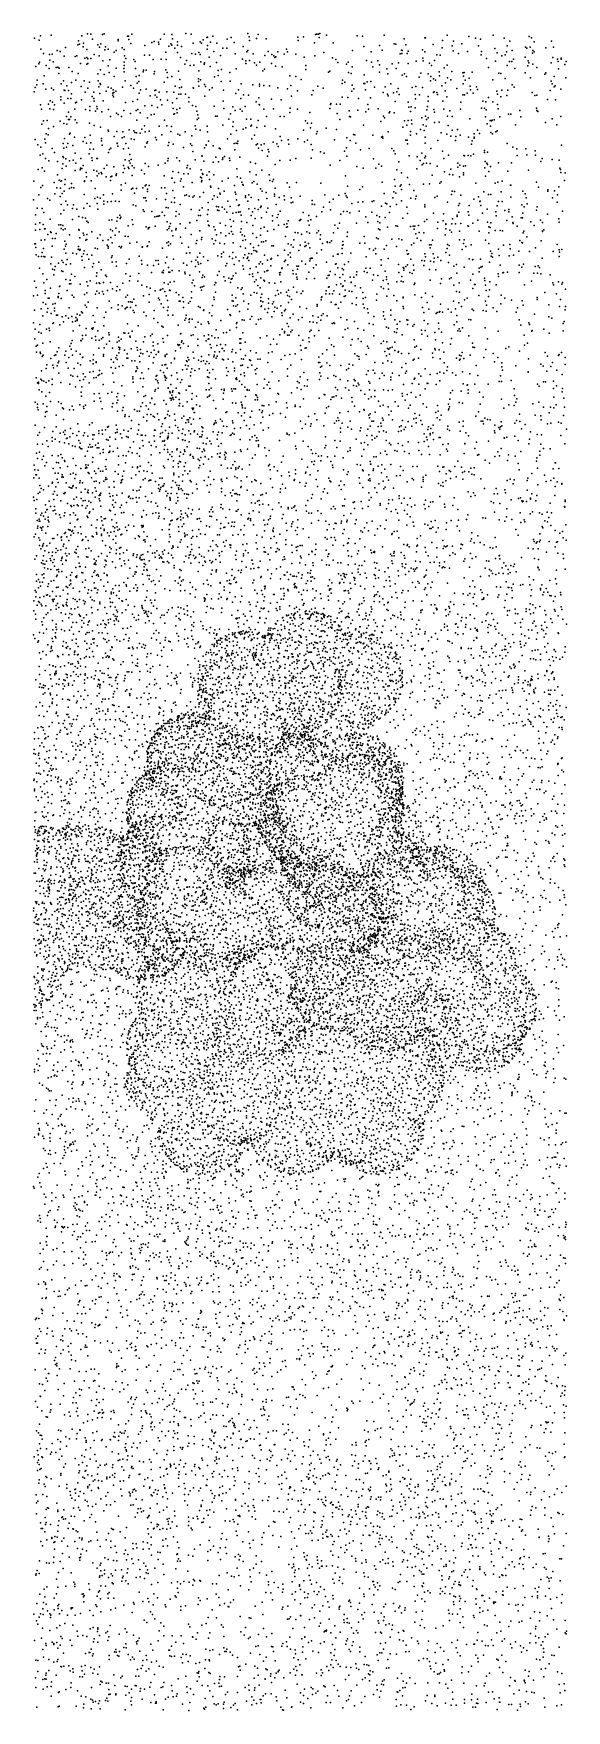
# Model space of a CAD drawing. Header units: metres. Extents: x -23.9 to 23.9, y -28.5 to 28.5.
# Drawn here: x 4.93 to 12.86, y -11.25 to 13.69 of the extents above; entities that cross this region are included whole.
import ezdxf

# ---------------------------------------------------------------- set-up
doc = ezdxf.new("R2010")
doc.units = ezdxf.units.M

msp = doc.modelspace()

# ---------------------------------------------------------------- linework, layer by layer
for p in [(4.9461, 13.6215, -13.684), (5.017, 13.5913, -11.7267), (5.0334, 13.6571, 4.0187), (5.1921, 13.6668, -4.5862), (5.4059, 13.4822, -21.8295), (5.592, 13.5245, -2.5709), (5.602, 13.5819, -3.7407), (5.6169, 13.5348, -24.9743), (5.6488, 13.6581, 3.585), (5.6689, 13.493, -23.9553), (5.6741, 13.5473, -11.4841), (5.7348, 13.6883, -18.112), (5.7841, 13.6819, -12.2029), (5.8109, 13.607, 14.4169), (5.8873, 13.5262, -7.1934), (5.9106, 13.4881, -24.4031), (5.9317, 13.5396, -16.0775), (5.9593, 13.6802, 4.4895), (5.9824, 13.6891, 14.1048), (6.0001, 13.4924, 5.8241), (6.1895, 13.5854, 16.5609), (6.1908, 13.6013, -4.3109), (6.2496, 13.4782, -20.2116), (6.3278, 13.655, -11.8389), (6.3437, 13.6542, -7.2362), (6.3489, 13.6024, -3.6423), (6.3779, 13.5418, 9.4264), (6.3952, 13.683, -14.1795), (6.5863, 13.5132, -6.6063), (6.6914, 13.5587, -5.4025), (6.7242, 13.5734, -8.0408), (6.7922, 13.5626, -19.5918), (6.7935, 13.5319, -15.2805), (6.8213, 13.6095, 1.3907), (6.8758, 13.6808, 6.6258), (6.9451, 13.5049, -8.9767), (6.9745, 13.5388, 17.1826), (6.9881, 13.6797, -23.0019), (6.9887, 13.5215, 15.8508), (6.997, 13.6151, -14.7655), (7.0359, 13.4755, -19.1964), (7.0741, 13.5182, -22.0124), (7.0744, 13.5699, -8.4337), (7.1322, 13.4993, -23.5591), (7.1988, 13.6921, 4.6539), (7.2746, 13.6819, 3.3909), (7.3049, 13.5505, -3.4572), (7.4098, 13.5665, 12.2001), (7.4323, 13.5468, 17.3482), (7.4554, 13.5964, 5.5205), (7.5109, 13.631, 8.5503), (7.5181, 13.6383, 10.5825), (7.5214, 13.5132, -9.0486), (7.5635, 13.5637, 9.7776), (7.599, 13.653, 6.7345), (7.6583, 13.551, 11.9323), (7.7461, 13.4753, 4.533), (7.8066, 13.474, 10.9532), (7.8121, 13.6107, -19.9587), (7.872, 13.6312, -7.0901), (7.9142, 13.5571, 13.9858), (8.0513, 13.4998, 1.4888), (8.1181, 13.6918, 11.6887), (8.1411, 13.6422, 17.8068), (8.1449, 13.5884, 11.2229), (8.2497, 13.6202, 13.7885), (8.2725, 13.6789, 14.6233), (8.3925, 13.6122, 5.191), (8.8626, 13.6386, 13.8048), (8.8665, 13.589, 4.2149), (8.9459, 13.6422, -16.6314), (9.1116, 13.5541, -1.9382), (9.1249, 13.679, 4.5487), (9.1483, 13.6815, 10.782), (9.1717, 13.6829, 14.8896), (9.1789, 13.632, -6.7464), (9.1887, 13.6909, 13.8883), (9.2887, 13.6687, 16.5069), (9.3877, 13.5516, 10.0097), (9.7446, 13.6588, -2.1109), (9.8231, 13.6533, 11.2126), (9.8472, 13.4997, 9.4669), (10.0792, 13.5158, 8.0381), (10.1487, 13.6703, 11.0636), (10.2966, 13.5398, 16.4036), (10.3226, 13.5338, 8.8262), (10.4455, 13.6153, 16.789), (10.4721, 13.5235, 10.3836), (10.7529, 13.6289, 0.3777), (10.7606, 13.6304, -1.0754), (10.8783, 13.5286, 10.2438), (11.0118, 13.4804, 8.833), (11.0154, 13.5898, -9.4609), (11.0864, 13.6664, 9.3202), (11.1587, 13.5103, -17.816), (11.1798, 13.5765, 12.46), (11.3032, 13.5385, -7.0686), (11.4075, 13.6504, 5.6659), (11.5082, 13.622, 6.0051), (11.549, 13.5114, -17.3365), (11.5799, 13.6104, 12.1936), (11.7716, 13.6657, -14.5381), (11.7933, 13.4672, 13.5095), (11.933, 13.6234, 7.6832), (11.9768, 13.5073, -15.741), (12.0158, 13.5783, 8.9984), (12.2479, 13.488, -4.838), (12.2687, 13.4762, -18.5965), (12.3065, 13.6497, 0.3247), (12.3202, 13.4895, -14.1581), (12.3417, 13.6301, -5.6234), (12.3817, 13.5666, 13.0255), (12.5547, 13.4774, -15.5209), (12.6347, 13.5782, -16.5149), (12.6683, 13.4901, 5.2694), (5.011, 13.2404, -15.4351), (5.0177, 13.2675, -6.0782), (5.0384, 13.4604, 14.8286), (5.078, 13.3967, -23.4192), (5.1707, 13.3794, -14.9635), (5.1737, 13.2961, -22.3021), (5.2097, 13.3858, 12.7411), (5.2249, 13.2726, -17.5282), (5.281, 13.4404, 8.7303), (5.3279, 13.4245, -21.05), (5.3889, 13.3572, -12.1706), (5.5531, 13.353, 5.8237), (5.5737, 13.3617, 9.1396), (5.6325, 13.247, -3.2451), (5.6944, 13.3277, -21.4222), (5.7245, 13.2385, -8.5121), (5.7253, 13.3339, 8.7787), (5.7257, 13.4571, -5.7543), (5.738, 13.3169, 16.0166), (5.7393, 13.2449, 11.6679), (5.7852, 13.3191, 13.4636), (5.8316, 13.3805, 4.1751), (5.9065, 13.3611, -10.7949), (5.9631, 13.2869, -14.2694), (5.9934, 13.4503, 3.3841), (6.0398, 13.4611, 15.609), (6.0664, 13.3012, 16.2179), (6.1308, 13.4162, -5.5282), (6.159, 13.4379, -8.6607), (6.2794, 13.2645, -10.5209), (6.2811, 13.4557, 6.9441), (6.2832, 13.3619, -18.2555), (6.3021, 13.3217, 11.672), (6.4254, 13.3084, 9.149), (6.4449, 13.2759, 6.6357), (6.5801, 13.3681, 4.2339), (6.6554, 13.3692, 3.6217), (6.7099, 13.3044, -24.2342), (6.8298, 13.3101, -14.2626), (6.9017, 13.4143, 8.8534), (6.9058, 13.3056, 5.617), (7.073, 13.4103, 3.677), (7.1197, 13.3382, 4.3445), (7.1817, 13.2388, 1.6938), (7.2076, 13.2888, 6.8379), (7.2863, 13.3977, 15.9799), (7.3142, 13.2211, 10.8198), (7.3417, 13.3859, 17.0623), (7.3886, 13.4107, -20.0505), (7.4124, 13.3825, 3.5318), (7.4216, 13.2694, -15.0381), (7.4681, 13.2345, 4.3491), (7.4756, 13.2563, 10.3899), (7.513, 13.4608, 16.3396), (7.5419, 13.34, 16.7043), (7.6156, 13.423, -19.5079), (7.6548, 13.2599, 14.1549), (7.7144, 13.3668, 8.6114), (7.9315, 13.3919, 4.2397), (8.0414, 13.3102, 6.2435), (8.0883, 13.2839, 1.0537), (8.0903, 13.2452, 16.6054), (8.1025, 13.4188, -8.3937), (8.1185, 13.4391, 9.5672), (8.1457, 13.2893, 5.8151), (8.199, 13.3923, 4.6454), (8.2189, 13.2573, 13.3114), (8.2471, 13.2208, -9.1553), (8.3005, 13.2676, 14.5298), (8.3717, 13.3636, 8.879), (8.42, 13.4252, 17.6484), (8.4721, 13.248, -15.2358), (8.4771, 13.3823, 4.3471), (8.5051, 13.3595, -3.2872), (8.5231, 13.3375, 10.7489), (8.5336, 13.3456, 13.465), (8.567, 13.4187, 11.1116), (8.6585, 13.3868, -16.3148), (8.6945, 13.4607, 14.7831), (8.7078, 13.4209, -6.8531), (8.8321, 13.3876, 4.5903), (8.9586, 13.3428, 11.4192), (9.1181, 13.3612, 10.2839), (9.2515, 13.4082, -15.1597), (9.3779, 13.3291, 16.4441), (9.4282, 13.3069, -2.386), (9.4577, 13.2634, -1.0938), (9.5898, 13.2388, -6.6164), (9.61, 13.2684, -3.0266), (9.6783, 13.4384, 17.7689), (9.8872, 13.2921, 7.3005), (9.9536, 13.4213, 16.557), (9.9575, 13.2657, -2.3048), (10.0555, 13.2865, 6.8592), (10.0802, 13.2257, 11.1562), (10.1168, 13.4467, 9.11), (10.2681, 13.2398, 0.6936), (10.3621, 13.2551, 10.8536), (10.3834, 13.3922, -8.3821), (10.4036, 13.4458, 7.6688), (10.4124, 13.3963, -1.3569), (10.4179, 13.4385, 7.0215), (10.4887, 13.3972, 16.1496), (10.504, 13.4319, -9.4978), (10.5057, 13.2444, 13.1976), (10.6235, 13.282, -3.6876), (10.7159, 13.4496, 12.9896), (10.7211, 13.3256, 7.4395), (10.729, 13.2855, 0.9689), (10.752, 13.4224, 17.0918), (10.8204, 13.2506, 7.0231), (10.897, 13.2903, 9.1663), (10.93, 13.3775, -8.0925), (10.9799, 13.3727, 14.2929), (11.0832, 13.2221, 11.2284), (11.1728, 13.4328, 9.7893), (11.2551, 13.3948, 11.9385), (11.3858, 13.4258, 11.3888), (11.5895, 13.3747, 13.8461), (11.5959, 13.4228, 11.8437), (11.6702, 13.3191, -18.8729), (11.8027, 13.279, -15.2672), (11.8283, 13.4072, 8.2824), (11.8978, 13.3606, 12.2911), (11.9455, 13.3766, -8.8452), (11.9685, 13.4178, -2.4828), (12.0117, 13.278, 8.6546), (12.0447, 13.2765, 13.3021), (12.0528, 13.441, -16.8861), (12.0733, 13.3125, 7.3356), (12.245, 13.3408, -16.226), (12.2898, 13.2882, -7), (12.3, 13.2584, 6.4939), (12.3541, 13.4004, 7.9254), (12.3572, 13.2382, 5.9084), (12.3615, 13.4376, -2.8164), (12.3778, 13.4222, 8.9828), (12.6334, 13.2544, -4.3929), (12.659, 13.3364, -8.7878), (12.7278, 13.3094, -5.975), (12.7344, 13.2752, 8.1256), (12.7808, 13.3244, -0.5366), (12.7808, 13.3087, 8.608), (12.8346, 13.2308, -5.1887), (12.8571, 13.2773, 7.4359), (4.9671, 13.2037, -22.9968), (4.985, 12.998, -4.5495), (5.091, 13.0642, 11.9193), (5.1198, 13.2169, 6.431), (5.1634, 13.1701, -13.5134), (5.2676, 13.1859, 6.0708), (5.2943, 13.19, 6.9072), (5.3081, 13.0966, 14.4538), (5.312, 13.1749, -24.2887), (5.3771, 12.9889, 9.6954), (5.4578, 13.186, 13.3061), (5.5074, 13.1293, -10.3806), (5.5598, 12.9989, 15.3752), (5.5976, 13.0989, 7.0653), (5.686, 12.9886, 14.1049), (5.8875, 13.092, 9.5289), (5.8912, 12.9902, -12.5041), (5.9256, 13.1501, 12.282), (5.9803, 13.0827, -22.4556), (6.0413, 13.2124, 13.0796), (6.0563, 13.1148, 7.0372), (6.1287, 13.0542, -6.8496), (6.1616, 13.1754, 15.1957), (6.2745, 13.1697, 3.8011), (6.2795, 13.1244, 9.3978), (6.2822, 13.2162, 12.3938), (6.2954, 12.9872, 16.5247), (6.448, 13.17, 12.946), (6.4561, 13.0518, -24.818), (6.4971, 12.9796, 16.933), (6.502, 13.0673, -3.6201), (6.5621, 13.1238, 12.5905), (6.5685, 13.1485, -20.5241), (6.6046, 13.145, 15.4739), (6.726, 13.0909, 6.3796), (6.729, 13.1252, -18.1588), (6.8741, 12.9711, -17.5851), (6.8978, 13.1509, 1.1234), (6.9199, 13.1129, -9.795), (6.925, 13.0369, -0.5316), (6.9902, 13.0547, 15.934), (7.0857, 13.1347, -9.2174), (7.107, 13.0097, -7.7702), (7.2628, 13.2144, 8.8767), (7.3838, 13.0193, -23.2331), (7.3863, 12.979, 11.3535), (7.3926, 13.1357, 0.5979), (7.4162, 13.0034, 16.5072), (7.5585, 13.203, 11.8524), (7.6217, 13.0499, 5.6414), (7.6784, 13.0688, -12.7588), (7.6806, 13.1428, -7.2908), (7.7224, 12.9804, 1.4305), (7.7255, 13.1569, 13.5043), (7.8534, 13.1116, 17.4114), (7.8582, 12.983, -17.2957), (7.9458, 13.166, 9.0063), (8.3441, 13.1372, 17.4128), (8.3656, 13.1608, 16.8106), (8.5298, 13.2092, 5.7893), (8.6303, 13.1975, 11.5504), (8.7422, 13.064, 6.1513), (8.8321, 13.0524, 10.3977), (8.9128, 13.0061, -1.6734), (8.9802, 13.2159, 16.6392), (8.9807, 13.1572, -2.5719), (9.3179, 13.1173, 17.7458), (9.341, 13.1314, -15.7744), (9.5255, 12.9977, 16.5751), (9.6194, 13.1145, 6.1111), (9.6548, 13.0973, 11.1968), (9.6727, 13.1977, -0.5789), (9.8505, 13.0786, 7.6028), (9.8964, 12.973, -3.49), (9.9516, 12.9787, 16.2628), (9.9782, 13.1988, 8.1809), (10.08, 13.1175, -9.7036), (10.1851, 13.169, 0.0343), (10.2001, 13.0919, 8.7975), (10.325, 13.1741, 10.2697), (10.4178, 13.0748, 6.6074), (10.45, 13.0926, 4.5682), (10.481, 13.0522, 13.5991), (10.6685, 13.0412, 9.2269), (10.6955, 13.1019, -5.9299), (10.802, 13.0924, 11.5635), (10.8386, 12.9885, 17.2696), (10.8404, 13.0523, 11.9109), (10.8511, 13.216, 4.1403), (10.8794, 13.0197, 8.9069), (10.9098, 12.9963, 12.5495), (10.9674, 13.1249, -0.9762), (10.969, 13.0651, 9.838), (11.0393, 13.1813, 7.7316), (11.0908, 13.0319, 14.2229), (11.1383, 13.0047, 16.412), (11.1536, 13.13, 16.8045), (11.3179, 13.1061, 8.4522), (11.3302, 13.0577, -7.0022), (11.3383, 13.1129, 12.2481), (11.3534, 12.9978, 13.9743), (11.41, 13.0301, -7.8696), (11.4571, 13.1168, 4.4835), (11.7006, 13.1876, -2.9614), (11.7634, 13.0053, 12.5742), (11.8529, 13.1037, -3.7276), (11.8839, 13.0982, -7.8753), (11.9492, 13.021, 13.0827), (11.9775, 13.2154, 6.336), (12.0892, 13.1733, 12.6246), (12.2472, 13.1058, -17.8523), (12.2846, 13.2116, 7.0682), (12.3262, 13.0329, 1.3556), (12.4186, 13.1877, 8.286), (12.5371, 13.0882, 6.242), (12.5518, 13.1077, -13.7984), (12.6304, 12.9827, -1.5344), (12.6754, 13.053, -3.5019), (12.7428, 13.1659, 5.0895), (12.8501, 13.0335, -14.2957), (4.9426, 12.8253, 14.8255), (4.9581, 12.8898, 12.3008), (4.9788, 12.9296, 9.9455), (5.0766, 12.9459, -10.4905), (5.1155, 12.8651, 11.4486), (5.198, 12.8792, -6.9797), (5.2301, 12.8538, -19.0779), (5.3379, 12.7527, 9.146), (5.3441, 12.944, -15.6257), (5.3862, 12.8499, -12.3374), (5.3954, 12.8441, 6.3479), (5.4261, 12.9167, -21.1072), (5.442, 12.7239, 11.6641), (5.4523, 12.8462, 13.8982), (5.4864, 12.7268, 14.4238), (5.4963, 12.966, 12.8325), (5.4979, 12.7967, 6.0035), (5.6398, 12.9036, -3.5862), (5.7001, 12.8181, 0.4699), (5.7403, 12.8793, -15.3225), (5.7626, 12.9671, 13.2194), (5.8018, 12.7543, -0.1103), (5.8267, 12.8191, 6.8398), (5.8287, 12.7269, -18.9314), (5.9019, 12.9016, 11.8679), (5.918, 12.7993, -24.5149), (5.9227, 12.9504, -19.3965), (5.9273, 12.9344, -14.7935), (6.0127, 12.8331, -21.9101), (6.0418, 12.8953, -23.1534), (6.0881, 12.8793, -20.2079), (6.1106, 12.8045, 6.6226), (6.1127, 12.7766, 6.0679), (6.1139, 12.8546, -8.5454), (6.1186, 12.7499, 13.81), (6.1262, 12.8154, -6.1575), (6.1551, 12.8369, 15.0728), (6.2546, 12.8942, 12.0925), (6.3783, 12.9189, -13.187), (6.4175, 12.8798, -21.5376), (6.4712, 12.9521, 15.2083), (6.5027, 12.8055, 11.8371), (6.5223, 12.8566, -1.2622), (6.6084, 12.8642, -22.5322), (6.6641, 12.7673, -22.0693), (6.7359, 12.8447, 12.8152), (6.743, 12.776, -0.0919), (6.7487, 12.8516, 15.5693), (6.7637, 12.7446, 10.4381), (6.7982, 12.82, 9.0129), (6.9135, 12.8254, -12.5817), (7.0172, 12.8197, 6.4066), (7.0375, 12.9093, 16.9707), (7.0655, 12.7268, -23.8033), (7.0917, 12.7903, -0.9813), (7.1039, 12.8854, 10.522), (7.1227, 12.789, 5.8937), (7.1311, 12.8938, 11.8373), (7.1903, 12.7914, -24.476), (7.2398, 12.74, -11.8905), (7.3045, 12.8834, -15.3586), (7.31, 12.8789, 6.627), (7.3926, 12.9089, -17.1063), (7.4751, 12.9319, -14.5386), (7.4788, 12.761, 9.3767), (7.4878, 12.9059, 9.8665), (7.5513, 12.8526, 14.0799), (7.5891, 12.8843, 13.6595), (7.7581, 12.8518, -7.8728), (7.9418, 12.8025, -11.8921), (7.982, 12.8547, -3.3113), (8.0149, 12.7236, 14.5487), (8.0217, 12.9435, 6.5981), (8.0536, 12.7799, 13.2754), (8.1279, 12.774, -17.8366), (8.1921, 12.9293, -8.096), (8.2841, 12.7346, 5.3355), (8.2937, 12.9367, 14.6163), (8.2943, 12.9084, 11.4504), (8.3594, 12.9208, -2.7643), (8.4426, 12.913, 13.2777), (8.5653, 12.8832, 5.4737), (8.7118, 12.8687, -15.9271), (8.7601, 12.9199, 13.5007), (8.7677, 12.7602, 11.7226), (8.8592, 12.8383, 6.4333), (9.0726, 12.7814, 6.8199), (9.092, 12.8462, 16.9057), (9.1615, 12.9087, -6.2493), (9.241, 12.8773, 11.5776), (9.5215, 12.7461, 17.333), (9.5225, 12.9484, 5.816), (9.5625, 12.9666, -10.0461), (9.6089, 12.7411, 10.4038), (9.6675, 12.8365, 7.2858), (9.672, 12.9237, 10.0833), (9.6951, 12.8696, -9.5239), (9.7661, 12.7262, 10.7498), (9.8444, 12.948, -5.1526), (9.8625, 12.9473, 6.6045), (9.8709, 12.857, 17.1234), (9.9446, 12.7364, -5.5772), (10.0064, 12.8934, 10.1936), (10.1311, 12.8152, 8.4147), (10.1622, 12.8987, -1.2638), (10.1956, 12.7901, -3.0084), (10.2065, 12.7659, 16.068), (10.2481, 12.9432, 10.7153), (10.2864, 12.808, -9.0101), (10.3366, 12.8272, 4.2732), (10.3576, 12.8748, 9.7183), (10.3695, 12.785, 8.7288), (10.5643, 12.8885, 3.9778), (10.6097, 12.7853, 14.0896), (10.6141, 12.7212, -2.7813), (10.6185, 12.9021, 5.0492), (10.6737, 12.7817, 12.6876), (10.7163, 12.891, 9.6639), (10.8, 12.7546, 14.6826), (10.8831, 12.8132, 7.671), (10.894, 12.8242, 15.688), (10.9304, 12.8164, -18.4497), (10.9429, 12.7878, 3.5782), (11.006, 12.913, 1.0404), (11.0562, 12.8424, 11.0641), (11.0591, 12.959, 5.0918), (11.078, 12.7519, 8.5252), (11.2292, 12.877, 8.2125), (11.3199, 12.7789, -3.597), (11.3249, 12.946, -9.2519), (11.3452, 12.7799, 15.3663), (11.3843, 12.8048, 3.9745), (11.4292, 12.9109, 13.6332), (11.4301, 12.8564, 4.9471), (11.4718, 12.8029, 0.2312), (11.5203, 12.9008, -2.4896), (11.5379, 12.8622, 10.9716), (11.7001, 12.7424, -1.9946), (11.8229, 12.8336, -18.7469), (11.8339, 12.7921, 13.3715), (11.8822, 12.7502, 11.1365), (11.897, 12.8513, 0.953), (11.9745, 12.7699, -3.3228), (11.9856, 12.8523, -13.7769), (12.0526, 12.9277, 11.8746), (12.0794, 12.8931, -15.2354), (12.349, 12.8147, 0.052), (12.3897, 12.7718, -7.0289), (12.4204, 12.7732, 6.5991), (12.6185, 12.8462, 7.1145), (12.6454, 12.9458, 5.3774), (12.6747, 12.8986, 5.7307), (12.6922, 12.9137, -6.65), (12.775, 12.8671, -14.8191), (5.0356, 12.6295, 12.694), (5.049, 12.5683, 9.0326), (5.1521, 12.6419, -17.5628), (5.1747, 12.5712, -4.3309), (5.1788, 12.6916, 0.1497), (5.2125, 12.6714, -3.2452), (5.2292, 12.5641, 6.0505), (5.2445, 12.6317, -13.6461), (5.34, 12.708, -4.8957), (5.386, 12.6549, 12.7146), (5.4494, 12.5249, -25.3779), (5.5453, 12.5689, -7.1916), (5.5572, 12.66, 15.3389), (5.5723, 12.6703, -24.9251), (5.6444, 12.7067, 12.1905), (5.7056, 12.5638, 13.9899), (5.7685, 12.6086, -13.6183), (5.7685, 12.5488, 16.316), (5.8339, 12.6868, 15.1248), (5.8539, 12.54, 9.4223), (5.8737, 12.6071, -21.0305), (5.8756, 12.5711, -20.5057), (5.9497, 12.5254, -18.1227), (5.9657, 12.6933, -0.9937), (6.0462, 12.5607, 11.837), (6.1672, 12.5058, -19.9229), (6.1885, 12.4863, -9.6786), (6.274, 12.5472, 5.8496), (6.3009, 12.6646, -20.7237), (6.3721, 12.502, 6.3323), (6.4062, 12.681, -14.2955), (6.4571, 12.5476, 15.2289), (6.4802, 12.7118, 13.2686), (6.4839, 12.5622, 10.6602), (6.5186, 12.5123, 13.6357), (6.5884, 12.6179, 9.4562), (6.6824, 12.4828, 15.57), (6.6926, 12.624, 16.0577), (6.7284, 12.4932, -15.3545), (6.776, 12.5931, -9.5053), (6.8183, 12.7084, 16.5573), (6.842, 12.6307, -18.0525), (6.9245, 12.7029, 9.9285), (6.9967, 12.6606, -3.7121), (7.0095, 12.5752, -4.2946), (7.0207, 12.4919, 10.7731), (7.0261, 12.4978, -23.0863), (7.0651, 12.5605, -14.0109), (7.0665, 12.5122, 11.5791), (7.1056, 12.5839, -13.507), (7.2397, 12.6788, 1.862), (7.2973, 12.6222, 11.0452), (7.3478, 12.6055, -3.3411), (7.3619, 12.5366, -15.0585), (7.3745, 12.4854, -9.9779), (7.6187, 12.6137, 5.674), (7.7517, 12.6856, -9.5181), (7.7644, 12.5769, -17.0947), (7.8637, 12.4972, -16.6144), (7.894, 12.6032, 1.7723), (7.9331, 12.5497, 6.6344), (8.005, 12.569, 1.2919), (8.036, 12.5391, -7.0142), (8.0797, 12.6071, -12.8996), (8.2452, 12.6757, 6.7016), (8.2898, 12.6352, -12.4031), (8.2931, 12.6332, -2.1059), (8.3579, 12.5674, 14.4907), (8.471, 12.7156, -8.4178), (8.5006, 12.5704, -6.5971), (8.6148, 12.7055, -14.7254), (8.7426, 12.5182, 14.0885), (8.7485, 12.5805, 13.6775), (8.8597, 12.5655, -1.8285), (9.04, 12.5158, 11.6331), (9.3377, 12.5754, -14.7527), (9.3503, 12.6363, 10.6079), (9.3529, 12.6535, 6.9801), (9.4391, 12.6407, 11.3356), (9.45, 12.5033, -5.0464), (9.4915, 12.6404, -2.6401), (9.6252, 12.5447, -15.3299), (9.7576, 12.5505, -1.361), (9.8751, 12.5271, -3.2339), (9.9041, 12.6361, -4.7085), (9.9159, 12.5663, 7.7163), (10.0578, 12.5742, 6.0274), (10.2217, 12.5148, 4.0199), (10.2325, 12.5299, 5.3916), (10.2985, 12.5112, 4.8826), (10.3108, 12.6794, -0.2967), (10.5043, 12.6693, 17.3065), (10.5129, 12.5961, 16.0527), (10.5418, 12.534, 5.7759), (10.5488, 12.6012, -0.8448), (10.6093, 12.5874, 8.4972), (10.7835, 12.5555, 11.4987), (10.7929, 12.6067, 11.8735), (10.8019, 12.6851, 15.2535), (10.8865, 12.5614, 6.8666), (10.8941, 12.5245, 5.8393), (11.0218, 12.6887, 7.3597), (11.0363, 12.5661, -0.1471), (11.1268, 12.5434, -17.908), (11.2817, 12.5696, 15.0642), (11.2897, 12.6727, 5.2165), (11.5936, 12.5805, 4.2262), (11.6144, 12.6878, 4.697), (11.6423, 12.5845, 15.4363), (11.6609, 12.6742, 14.4621), (11.6642, 12.5586, -3.98), (11.7655, 12.6779, -7.0499), (11.8345, 12.6371, 12.1738), (11.842, 12.5703, -14.3131), (11.9955, 12.4945, 11.8794), (12.0312, 12.4954, 11.5131), (12.1667, 12.5483, 0.391), (12.4121, 12.5804, 1.5898), (12.4204, 12.5486, -3.5414), (12.4327, 12.531, -4.9998), (12.5788, 12.7133, 6.2269), (12.695, 12.7039, -0.8056), (5.0559, 12.344, -8.3084), (5.0803, 12.3914, 2.2014), (5.1334, 12.3986, -7.3894), (5.1526, 12.2813, 11.8587), (5.2297, 12.3101, 1.8282), (5.3283, 12.3869, -12.4758), (5.384, 12.3537, 9.01), (5.4205, 12.4592, 14.6473), (5.4263, 12.3436, -0.4124), (5.4494, 12.4131, -3.7941), (5.4683, 12.4154, 6.7291), (5.4882, 12.4551, 15.8151), (5.5502, 12.4082, 14.311), (5.5739, 12.3652, 0.8883), (5.7623, 12.3607, -6.8308), (5.8327, 12.3266, 14.8299), (5.9272, 12.2984, -24.2947), (6.0413, 12.2528, -7.6535), (6.0458, 12.24, 11.5877), (6.077, 12.4606, 6.724), (6.1722, 12.2358, 14.7591), (6.24, 12.4578, 16.3453), (6.258, 12.2279, 10.9488), (6.3525, 12.2615, -7.3105), (6.4255, 12.2445, -25.1687), (6.4368, 12.2208, 15.5513), (6.4679, 12.404, -3.357), (6.5428, 12.2686, 11.2578), (6.5821, 12.3183, 15.8755), (6.5922, 12.2303, 10.3099), (6.6288, 12.4399, 11.6586), (6.6514, 12.2395, 12.6888), (6.7987, 12.3164, 9.8342), (6.8777, 12.4036, 1.1528), (6.9151, 12.3204, -7.2939), (6.976, 12.2332, -9.9645), (6.9843, 12.3119, 11.1525), (7.188, 12.232, 8.6481), (7.3336, 12.3189, -4.0355), (7.3477, 12.2692, 2.1192), (7.3676, 12.4117, 9.4416), (7.3876, 12.4327, 9.0703), (7.4087, 12.2555, -7.7504), (7.5157, 12.3158, -18.3448), (7.5211, 12.2305, 10.7543), (7.6383, 12.4649, -13.0975), (7.6651, 12.4641, 0.8536), (7.7486, 12.3273, 11.685), (7.8352, 12.419, 5.4887), (7.896, 12.3087, -3.8668), (7.9028, 12.3794, 10.7168), (7.9486, 12.25, -7.6133), (8.0513, 12.271, 13.514), (8.0893, 12.2891, -13.9613), (8.1, 12.4184, -2.5572), (8.1625, 12.4174, -3.4271), (8.1652, 12.3152, -16.3021), (8.1735, 12.3301, 11.6414), (8.2514, 12.2968, 6.6139), (8.2744, 12.3972, -8.8867), (8.3715, 12.3122, 14.2455), (8.3973, 12.4566, 13.4658), (8.5288, 12.2757, -15.2034), (8.6027, 12.4562, 5.4715), (8.66, 12.4602, 6.5159), (8.9495, 12.2573, -6.5017), (8.9796, 12.3954, -15.8667), (9.0084, 12.359, -3.2896), (9.0532, 12.2887, 10.6206), (9.067, 12.3597, -20.2646), (9.1492, 12.2344, 11.2946), (9.286, 12.2845, 10.9001), (9.4369, 12.267, -15.7241), (9.4896, 12.4117, -1.7907), (9.6337, 12.4578, 5.6567), (9.648, 12.4511, -10.5293), (9.8381, 12.3271, 7.2709), (10.0969, 12.3833, 16.6777), (10.1392, 12.4648, 17.0091), (10.1529, 12.4387, 6.6287), (10.2049, 12.2294, 5.5823), (10.4262, 12.3011, -4.2771), (10.4497, 12.3948, 14.4097), (10.4865, 12.327, 16.9924), (10.5065, 12.3985, 6.6841), (10.5399, 12.2377, 15.976), (10.5546, 12.4029, 15.2716), (10.5603, 12.3471, 0.1364), (10.6881, 12.2666, 13.6976), (10.707, 12.4362, 1.4507), (10.726, 12.3329, -9.9685), (10.7434, 12.249, 13.2369), (10.7641, 12.462, 12.5721), (10.7733, 12.3124, 16.5791), (10.778, 12.4116, 7.6147), (10.8009, 12.4387, -18.7893), (10.8956, 12.3669, 7.2592), (10.9681, 12.3726, 3.2381), (11.0916, 12.462, 11.1315), (11.0992, 12.3223, -5.7122), (11.1601, 12.4598, -6.5685), (11.1615, 12.2566, 16.2851), (11.2395, 12.2648, 1.634), (11.4211, 12.4232, 11.0587), (11.5346, 12.2535, 12.0618), (11.6564, 12.451, -17.8616), (11.6811, 12.3468, -2.4776), (11.7225, 12.3973, 15.8337), (11.7296, 12.3154, -19.1149), (11.7365, 12.221, 14.5055), (11.7442, 12.3935, 13.9671), (11.7567, 12.4042, -3.0453), (11.7857, 12.4098, -1.4931), (11.8076, 12.231, 11.7329), (11.8312, 12.2452, 13.0375), (11.8683, 12.4518, 12.7334), (12.1003, 12.3321, -4.1708), (12.1794, 12.4512, -13.4591), (12.5502, 12.37, -0.2889), (12.6475, 12.4225, -14.7487), (12.7144, 12.3345, 6.512), (12.7782, 12.458, 7.0039), (4.9577, 12.1179, 1.3204), (4.994, 12.039, 9.0665), (5.0388, 12.0023, 10.3007), (5.101, 12.1205, -5.041), (5.1071, 12.0652, 12.6907), (5.1178, 12.2013, 5.9864), (5.1512, 12.1874, -13.0971), (5.2078, 11.9823, -1.2964), (5.3742, 12.0562, -20.3942), (5.3798, 11.986, 13.901), (5.391, 12.1332, 15.2041), (5.4225, 12.0042, -6.5976), (5.4422, 12.0547, -16.5726), (5.4653, 12.1946, 5.5504), (5.478, 12.2102, -17.4615), (5.5177, 12.0253, -4.2364), (5.5387, 12.15, -18.974), (5.6675, 12.0881, -3.3478), (5.6966, 12.1454, 6.8476), (5.7204, 12.0607, 12.6444), (5.7729, 12.1803, 12.2961), (5.7821, 12.0661, 9.473), (5.824, 11.974, 14.5164), (5.9442, 12.1294, -18.5738), (5.9445, 12.0944, 11.2569), (5.9546, 12.0311, 10.9112), (6.0832, 11.9886, 6.7593), (6.1307, 12.1608, -1.1338), (6.1733, 12.0579, 9.3464), (6.1746, 12.0607, -14.5994), (6.1878, 12.0163, 0.6008), (6.2483, 12.1414, 8.8908), (6.2703, 11.9782, -24.4605), (6.2814, 12.1562, 15.953), (6.3055, 12.0563, 0.1482), (6.3422, 11.9897, 12.7537), (6.3863, 12.1272, 5.8323), (6.4309, 12.1159, -13.9982), (6.4656, 12.2171, 13.9124), (6.5161, 12.2085, 12.3787), (6.5925, 12.006, -1.2684), (6.6194, 12.0613, 13.4756), (6.6277, 12.0821, -6.8431), (6.7479, 12.1479, -23.8361), (6.7611, 12.1127, -24.669), (6.8404, 12.1839, 8.5341), (6.9344, 12.0288, -0.3417), (6.9438, 12.0721, -1.7121), (7.0087, 12.0492, -3.493), (7.0757, 12.1947, -24.2506), (7.1058, 12.1802, -17.3571), (7.1643, 11.9978, -0.7528), (7.2669, 12.0528, -18.0511), (7.2867, 12.0272, 9.7466), (7.2885, 12.1684, 11.2024), (7.4771, 11.9925, -11.9373), (7.5009, 12.0373, 13.6989), (7.501, 12.0299, 14.1717), (7.5349, 12.0897, 9.2466), (7.6024, 12.0223, -9.9711), (7.6949, 11.985, -16.2565), (7.708, 11.9761, -6.9886), (7.8168, 12.1261, 2.0305), (7.8652, 12.1973, 14.3877), (7.9161, 12.055, 10.5201), (7.9446, 12.0628, 5.7473), (7.9652, 12.0568, -12.0004), (7.973, 12.0932, -9.5231), (8.1778, 12.1268, -12.57), (8.22, 12.1809, 5.4885), (8.2422, 12.0352, 14.5206), (8.2619, 12.0535, 13.3582), (8.2802, 11.9867, 5.7932), (8.3201, 12.0348, -6.6725), (8.3641, 12.0497, 11.685), (8.4944, 12.0762, 6.3132), (8.5506, 12.0527, 13.5661), (8.5697, 12.0103, -20.291), (8.5991, 12.1593, 5.6886), (8.6187, 12.1034, -19.7752), (8.7204, 12.1109, -20.7494), (8.7301, 12.0485, -16.9), (8.8648, 12.1238, -21.4707), (8.9609, 12.0832, 6.0183), (9.0079, 12.1074, -14.9073), (9.0641, 12.0441, 6.6907), (9.1387, 12.2, -5.2896), (9.4068, 12.1134, -2.4696), (9.5858, 11.9902, -9.8117), (9.59, 12.1422, 6.8992), (9.6411, 12.1022, -19.7552), (9.6936, 12.1908, -4.7749), (9.7094, 12.1867, -14.8657), (9.7273, 12.0624, -5.3026), (9.9237, 11.9804, -10.4299), (9.9789, 12.1814, 6.0059), (10.1097, 12.1523, 5.2244), (10.1245, 12.1586, 3.7934), (10.1273, 12.1353, 4.8592), (10.2621, 11.9815, -9.5536), (10.4715, 12.1076, 14.1227), (10.4887, 12.106, -10.3386), (10.4943, 12.0542, 15.3211), (10.5374, 12.1811, 5.8888), (10.6305, 12.1998, 7.0054), (10.756, 12.1492, -18.4307), (10.756, 12.0636, 3.2047), (10.8405, 11.9816, 1.8118), (10.9452, 12.1033, 5.9239), (10.9953, 12.2135, 0.5085), (11.0777, 12.1931, 12.5198), (11.1384, 12.166, -19.1078), (11.2102, 12.1015, -3.28), (11.214, 12.1605, -4.3261), (11.2774, 12.1802, 3.3718), (11.4043, 12.1517, 4.7032), (11.448, 12.0468, 12.7025), (11.4545, 12.0985, 11.6186), (11.4871, 12.2022, 5.1232), (11.4877, 12.1357, 13.6933), (11.4888, 12.1524, 14.7796), (11.568, 12.2041, 16.1235), (11.7592, 12.2, 15.366), (11.9783, 12.0576, -14.2764), (12.0629, 12.003, 0.7917), (12.1216, 11.975, 1.2801), (12.2576, 11.978, -13.6744), (12.7844, 12.0311, 1.5987), (5.0308, 11.8833, -25.9441), (5.0681, 11.9011, -24.7512), (5.1112, 11.8323, -11.7198), (5.1611, 11.8014, 12.9013), (5.2434, 11.9235, 11.4294), (5.2859, 11.7872, -18.762), (5.3679, 11.7559, 6.512), (5.3681, 11.8656, -8.0624), (5.3795, 11.8463, 10.3456), (5.4096, 11.8308, 1.3705), (5.4166, 11.7216, 13.6179), (5.4669, 11.7989, -24.4748), (5.5231, 11.8104, 9.3781), (5.5494, 11.914, -17.1016), (5.5589, 11.7625, 10.0324), (5.6366, 11.8313, -0.9873), (5.6693, 11.7292, 10.8713), (5.7589, 11.9051, 5.5318), (5.7698, 11.9702, -19.5089), (5.7978, 11.8415, 1.9548), (5.8055, 11.8021, 0.7766), (5.8741, 11.8322, -4.5601), (5.8845, 11.8343, -10.4919), (6.0215, 11.735, -25.6195), (6.0489, 11.9227, 15.7968), (6.0632, 11.9653, 14.1151), (6.2702, 11.7303, 10.0642), (6.2961, 11.8146, -7.1226), (6.3551, 11.8006, -13.2894), (6.3656, 11.8912, 10.4412), (6.3711, 11.7629, -4.3623), (6.3822, 11.8199, -12.676), (6.3979, 11.7256, -24.928), (6.5922, 11.7603, -9.3186), (6.7857, 11.7341, -8.4307), (6.8883, 11.7661, -12.6727), (6.9296, 11.8008, -15.1044), (6.932, 11.8319, -7.5825), (7.064, 11.8458, 1.9039), (7.1044, 11.7994, 8.6128), (7.2214, 11.7315, -2.3623), (7.2993, 11.9393, 11.495), (7.3366, 11.8134, 10.8259), (7.433, 11.8727, -12.6768), (7.4426, 11.8671, 5.0511), (7.4651, 11.7918, 9.4107), (7.6059, 11.7812, -8.001), (7.6442, 11.8536, 4.61), (7.6825, 11.7832, 10.549), (7.7422, 11.8183, 0.9139), (7.7462, 11.8447, -13.556), (7.7706, 11.8634, -1.1832), (7.8445, 11.8385, -3.0342), (7.8536, 11.8056, 14.5763), (7.9249, 11.9622, 13.298), (8.0003, 11.8513, 11.8727), (8.1578, 11.7771, 5.1766), (8.2344, 11.7579, 4.84), (8.3306, 11.9519, -7.904), (8.4109, 11.869, -16.2198), (8.4211, 11.9655, -17.4031), (8.4335, 11.9324, -1.9485), (8.5265, 11.7441, 10.8867), (8.5951, 11.8063, 11.2708), (8.75, 11.8077, 13.9672), (8.836, 11.8358, -2.7528), (9.0615, 11.8386, -19.3436), (9.0794, 11.9618, -2.1423), (9.1995, 11.932, -6.1065), (9.2544, 11.9112, -3.6019), (9.3435, 11.7333, -15.983), (9.4882, 11.8041, 6.4198), (9.5588, 11.9407, -21.1185), (9.5912, 11.8704, 6.0286), (9.7934, 11.9619, 6.5918), (9.9889, 11.8302, 4.5763), (10.0671, 11.7491, -15.5845), (10.2915, 11.9456, 3.496), (10.3104, 11.9009, 4.3771), (10.365, 11.7858, -18.2686), (10.5204, 11.8721, -3.0494), (10.6386, 11.8582, 5.8511), (10.6843, 11.8044, -2.0756), (10.7104, 11.9134, 13.867), (10.7154, 11.74, 15.9538), (10.733, 11.7617, 14.1814), (10.7537, 11.8414, -4.3601), (10.7645, 11.8689, 14.6077), (10.7752, 11.7647, -5.7744), (10.8317, 11.7607, 0.4731), (11.0144, 11.9438, 14.9166), (11.0363, 11.8329, 3.1894), (11.1053, 11.8849, -4.9375), (11.2454, 11.7632, -6.0676), (11.2714, 11.7362, 6.13), (11.334, 11.8768, 4.239), (11.3424, 11.872, 0.5671), (11.3584, 11.7261, 14.4505), (11.3973, 11.8776, 5.0523), (11.4372, 11.8754, 16.1341), (11.4791, 11.8962, 3.3973), (11.6382, 11.9245, 1.0305), (11.6423, 11.9527, 14.0176), (11.6518, 11.7888, 15.776), (11.6763, 11.7657, 6.3563), (11.6843, 11.9298, -6.82), (11.6859, 11.7423, 5.6668), (11.8483, 11.7686, 5.0726), (12.0412, 11.7698, 5.4674), (12.1267, 11.8807, 4.871), (12.2726, 11.8884, -6.7084), (12.3952, 11.9491, 5.1389), (12.4008, 11.8823, -2.3488), (12.4803, 11.7882, -14.4653), (12.4994, 11.8355, 0.2958), (12.6465, 11.8192, -3.749), (12.7492, 11.808, 5.1429), (4.9369, 11.4961, -5.7385), (4.9987, 11.6687, 2.033), (5.0623, 11.6969, 10.9311), (5.0949, 11.6435, 13.3127), (5.2362, 11.4748, -1.2908), (5.29, 11.5914, 0.1219), (5.3117, 11.5122, -20.4903), (5.3367, 11.4969, 6.9428), (5.3467, 11.5024, 14.8687), (5.3593, 11.684, 15.517), (5.401, 11.5194, -16.2505), (5.5515, 11.656, 2.3088), (5.6256, 11.6635, -3.875), (5.6311, 11.6922, -20.1752), (5.6481, 11.6863, 6.7146), (5.6897, 11.4998, -15.3839), (5.6901, 11.4911, 7.0554), (5.7148, 11.6239, 1.2156), (5.718, 11.5611, -16.8165), (5.7875, 11.4993, 14.51), (5.8266, 11.6605, 10.2421), (5.8746, 11.6446, 13.0443), (5.8772, 11.5757, 19.1745), (5.901, 11.6091, 18.8006), (5.9364, 11.6245, -5.0991), (5.9453, 11.6077, -3.5237), (5.9808, 11.6852, 9.8899), (6.0135, 11.5622, 2.0749), (6.0749, 11.5051, 13.4088), (6.0809, 11.563, -24.6208), (6.0951, 11.5723, 1.6764), (6.124, 11.7084, 14.4817), (6.1584, 11.5816, -9.3938), (6.1632, 11.5904, 13.7492), (6.1633, 11.6065, 6.2024), (6.2662, 11.6267, 18.9873), (6.2864, 11.6853, 9.0148), (6.3408, 11.7035, 15.7037), (6.3474, 11.6836, 13.2312), (6.3999, 11.5825, 9.4929), (6.4298, 11.6951, -14.2877), (6.5394, 11.6625, -7.9178), (6.58, 11.6058, -14.8083), (6.643, 11.715, -4.9042), (6.8762, 11.5777, -1.9275), (6.9899, 11.5425, -3.0696), (6.9918, 11.5407, -13.893), (7.0024, 11.6402, 9.7598), (7.0296, 11.479, -9.2472), (7.0903, 11.6248, 6.3378), (7.117, 11.497, 5.7361), (7.1301, 11.5317, -13.2081), (7.1659, 11.6041, -8.1351), (7.2101, 11.6956, 0.8755), (7.2313, 11.6066, 4.6768), (7.2619, 11.6782, 11.2725), (7.2934, 11.479, 9.4236), (7.4153, 11.5581, -9.6448), (7.4244, 11.6629, 14.162), (7.4294, 11.486, 13.8352), (7.4326, 11.5447, 4.4114), (7.4363, 11.5082, -0.6677), (7.4434, 11.6085, 11.6148), (7.4488, 11.5951, -16.6942), (7.5101, 11.588, -6.7639), (7.544, 11.6372, 13.492), (7.5502, 11.5205, 10.7248), (7.6151, 11.5904, 9.1423), (7.739, 11.4975, -5.4688), (7.8269, 11.5397, -3.6421), (7.9567, 11.678, -5.8407), (7.9629, 11.5601, -16.2141), (8.0104, 11.541, -9.1207), (8.0307, 11.4835, 1.2183), (8.1508, 11.6343, -8.5624), (8.184, 11.4738, -1.7768), (8.2102, 11.4904, 13.2945), (8.2445, 11.5915, -14.2318), (8.3262, 11.6588, -11.8596), (8.4351, 11.5923, -6.5386), (8.4477, 11.5047, 5.1611), (8.4881, 11.4941, -19.9585), (8.5017, 11.5214, 14.425), (8.7039, 11.4721, 13.8518), (8.8444, 11.4752, -6.2764), (9.5744, 11.5781, -20.7295), (9.7435, 11.7123, -3.5598), (9.833, 11.6889, 4.8442), (10.0227, 11.6917, 5.8872), (10.1074, 11.7181, -4.5202), (10.119, 11.4837, -2.6906), (10.3022, 11.5227, 4.1615), (10.3354, 11.6642, 1.3384), (10.4068, 11.6211, 0.82), (10.4948, 11.5501, -17.6451), (10.6356, 11.6801, 15.5756), (10.8608, 11.5841, -10.8898), (10.9366, 11.7198, -1.564), (10.9977, 11.4863, -17.5679), (11.0473, 11.6368, 16.0196), (11.1202, 11.5955, -3.4423), (11.1399, 11.673, -3.9877), (11.1689, 11.5888, -18.7166), (11.2416, 11.7062, 13.9693), (11.2661, 11.562, 11.7833), (11.3259, 11.7208, 1.7057), (11.3273, 11.6187, -17.9084), (11.3284, 11.5906, 6.5986), (11.6444, 11.696, -2.1167), (11.6559, 11.572, 12.2605), (11.7042, 11.638, 3.4561), (11.7312, 11.717, -18.5485), (11.8395, 11.481, 11.5919), (11.9027, 11.4966, -6.6062), (11.9879, 11.643, 6.0346), (12.2966, 11.6613, -14.0488), (12.4129, 11.4816, 5.7465), (12.7616, 11.688, 0.7756), (12.7729, 11.6711, -10.8234), (12.7755, 11.6244, -0.8091), (12.831, 11.5069, 5.5061), (12.838, 11.6192, -16.7279), (5.0086, 11.2949, 1.2472), (5.0408, 11.4043, 2.265), (5.0649, 11.4313, -27.4052), (5.1383, 11.2404, 18.5883), (5.246, 11.3059, -7.916), (5.2799, 11.3972, -6.2269), (5.329, 11.2697, 7.7805), (5.3344, 11.3921, 15.2073), (5.3573, 11.3126, -15.012), (5.3867, 11.3502, -5.0551), (5.3948, 11.4491, -25.4281), (5.468, 11.3895, -19.3689), (5.495, 11.4596, -10.3773), (5.4979, 11.4036, -17.298), (5.5285, 11.3984, -0.345), (5.6857, 11.2986, 18.5081), (5.8444, 11.2377, -1.028), (5.8506, 11.3858, 2.3161), (5.8827, 11.2606, 5.6075), (5.9244, 11.2427, 5.9684), (5.9739, 11.294, -7.8796), (6.1046, 11.3061, -7.1324), (6.2329, 11.3631, 18.413), (6.2342, 11.4415, -8.3784), (6.2972, 11.4648, 5.8929), (6.3878, 11.3784, 15.5385), (6.4063, 11.3945, 5.3456), (6.4316, 11.3175, 14.8944), (6.4635, 11.3878, -3.7178), (6.5597, 11.3991, -5.4425), (6.5719, 11.2491, -14.0341), (6.5912, 11.4252, 18.8662), (6.5965, 11.2484, -16.8874), (6.6052, 11.4438, -0.9019), (6.6246, 11.344, -12.9508), (6.6274, 11.3799, 9.2788), (6.6535, 11.4326, 6.2065), (6.7589, 11.2333, -4.2596), (6.8373, 11.3953, 1.0476), (6.8854, 11.3995, 9.5071), (6.8965, 11.2243, 5.4415), (6.9115, 11.3121, -8.6987), (7.0017, 11.3586, 6.7063), (7.0268, 11.2486, 1.6615), (7.163, 11.4136, 8.4723), (7.1813, 11.2831, 18.3904), (7.2095, 11.2935, -14.8499), (7.2456, 11.2725, -11.7463), (7.2992, 11.2584, 11.0308), (7.3228, 11.2808, 18.9491), (7.4062, 11.2635, -2.4386), (7.4612, 11.3297, 18.6088), (7.5622, 11.4245, -11.2945), (7.5713, 11.4079, 6.4872), (7.5919, 11.2304, 14.0104), (7.6189, 11.28, 11.3805), (7.6671, 11.2609, -13.4117), (7.6849, 11.3879, -2.9137), (7.7048, 11.3157, 5.9609), (7.706, 11.3053, -17.816), (7.7673, 11.3489, -4.3188), (7.9218, 11.4339, 14.5427), (7.9331, 11.3308, 11.6128), (7.94, 11.3041, 13.3976), (8.0469, 11.4453, 5.5515), (8.0487, 11.4385, 4.3414), (8.0844, 11.2531, 8.8679), (8.0862, 11.2767, 3.4845), (8.1348, 11.2934, -13.4716), (8.1669, 11.2519, -17.9675), (8.2567, 11.45, 11.6101), (8.309, 11.3829, -21.4491), (8.3324, 11.35, 11.0252), (8.3899, 11.3271, -20.832), (8.4017, 11.2398, -12.2728), (8.5139, 11.2712, -18.9197), (8.515, 11.3016, 5.4321), (8.525, 11.3936, 13.528), (8.5872, 11.2542, 3.8407), (8.6622, 11.2765, 3.4919), (8.7411, 11.4054, -22.1092), (8.7652, 11.2482, 14.1332), (8.8988, 11.2754, 5.2883), (9.2058, 11.4658, -3.7445), (9.2674, 11.293, -7.6017), (9.3877, 11.2276, -2.254), (9.4753, 11.2902, 4.4018), (9.5681, 11.3152, -1.7214), (9.5818, 11.2783, 4.9511), (9.5957, 11.2514, -21.1124), (9.6015, 11.4242, -19.6043), (9.7864, 11.3743, 6.0058), (9.8233, 11.4099, -16.306), (10.1494, 11.3152, -10.0098), (10.2784, 11.249, 13.0435), (10.2931, 11.3364, -6.7305), (10.3125, 11.422, -16.2329), (10.3209, 11.3158, 6.3661), (10.3872, 11.422, -10.9835), (10.4007, 11.4415, -18.7162), (10.4035, 11.3725, -1.9281), (10.5271, 11.4455, -5.0222), (10.5425, 11.2434, -15.8607), (10.5878, 11.3578, -9.7893), (10.6138, 11.2359, 1.142), (10.6243, 11.2722, 12.5367), (10.7306, 11.451, -6.1504), (10.8201, 11.458, 12.7841), (10.9004, 11.256, 13.5311), (10.9355, 11.2757, 6.3911), (10.976, 11.4659, 13.1534), (11.1481, 11.2974, 1.5602), (11.1605, 11.3467, 12.3408), (11.1933, 11.3421, 4.5291), (11.29, 11.2871, 12.8872), (11.4831, 11.2276, 11.2881), (11.5117, 11.4681, 1.1905), (11.5532, 11.2659, -4.2669), (11.6282, 11.3389, 3.2789), (11.7014, 11.2994, 4.0673), (11.7334, 11.2976, -6.2133), (11.7981, 11.469, 3.7711), (11.8889, 11.3367, -0.7725), (12.027, 11.4348, 12.1586), (12.0302, 11.2579, 10.5747), (12.0326, 11.4352, 5.7019), (12.2107, 11.3501, -4.59), (12.247, 11.3095, 4.4182), (12.2604, 11.2502, -11.1768), (12.4439, 11.4065, -2.9283), (12.5825, 11.3693, 4.4681), (12.5837, 11.3459, -16.4263), (12.6545, 11.2476, -15.8932), (12.6838, 11.3533, -2.3827), (12.7261, 11.2922, -9.7274), (12.744, 11.4103, -4.5422), (4.9319, 11.2191, 8.0673), (4.9597, 10.9983, 2.1106), (4.9845, 11.0952, -24.9681), (5.0607, 11.0879, -5.3273), (5.0829, 11.0329, -8.978), (5.1761, 11.2132, -10.8641), (5.3365, 11.0092, 1.1251), (5.3404, 11.1474, -11.4784), (5.3816, 11.0647, 2.4027), (5.4102, 11.2003, 7.2463), (5.435, 11.1455, 18.8371), (5.5104, 11.0897, -19.7786), (5.525, 11.1462, 19.2985), (5.5741, 11.0812, 11.1106), (5.6793, 11.0932, 15.2608), (5.7269, 11.1634, 1.1168), (5.7713, 11.1233, -10.1779), (5.8782, 11.1657, 19.5741), (5.8898, 11.08, 10.6665), (5.977, 11.1978, 7.166), (5.9786, 11.1569, -15.7146), (6.0321, 11.1888, 11.0344), (6.0842, 11.1963, 15.5689), (6.1519, 11.1968, 5.198), (6.2051, 11.1929, -13.4241), (6.2155, 10.9892, 12.0281), (6.4138, 11.1436, -8.8548), (6.4526, 11.1277, -5.8841), (6.563, 11.071, 19.4419), (6.5773, 11.0453, 14.5839), (6.6085, 11.2032, -9.5737), (6.6897, 11.0437, 5.1323), (6.7874, 10.974, 12.8761), (6.8051, 10.9813, -1.2298), (6.8471, 11.0347, 13.279), (6.8778, 10.984, 4.7731), (6.9062, 11.1031, 11.6828), (6.9347, 11.0982, -6.0517), (6.9842, 11.1838, 18.9572), (7.027, 11.1787, 5.1174), (7.0493, 10.9744, -17.7038), (7.0544, 11.046, 12.1717), (7.0973, 11.006, 10.5862), (7.1136, 11.1516, -1.8379), (7.2751, 11.0756, 0.4711), (7.3845, 10.9855, -12.2154), (7.4012, 11.0656, -17.0937), (7.4178, 10.987, 19.2425), (7.4399, 11.1013, -5.9685), (7.5183, 11.0015, -3.3229), (7.5303, 11.1776, 8.2575), (7.5316, 11.0716, 1.8248), (7.6529, 11.1178, -1.4599), (7.6668, 11.0638, -8.7393), (7.6818, 11.1155, 10.3747), (7.687, 11.0595, 9.5463), (7.7391, 11.1075, 18.3472), (7.7726, 11.0802, 6.4506), (7.8087, 11.037, 3.4973), (7.8225, 11.2015, -12.473), (7.8571, 11.1205, 4.2784), (7.8972, 11.02, -13.0398), (7.9483, 11.0321, 14.2872), (7.95, 11.2199, -16.6369), (7.9782, 11.1364, 10.5543), (7.9815, 11.0345, 13.8262), (7.9925, 11.1458, 5.7955), (8.0075, 11.041, -22.2298), (8.021, 10.9906, 8.5109), (8.1171, 11.1996, 3.912), (8.1348, 11.0841, -14.3854), (8.1678, 10.9881, -5.9388), (8.1913, 11.0385, 9.1278), (8.224, 11.0922, 4.3776), (8.2746, 11.0734, 5.5416), (8.2784, 11.2211, -2.6664), (8.3104, 11.1032, 3.0571), (8.3184, 11.1254, -11.2391), (8.3987, 11.0342, -13.9399), (8.4167, 11.0944, -17.5529), (8.4877, 10.9816, -21.146), (8.5426, 11.1499, 13.8467), (8.5724, 10.9997, 9.1792), (8.6015, 11.0514, -11.7667), (8.6658, 11.2197, 4.4137), (8.7621, 11.1742, -20.2009), (8.7884, 11.185, 14.7361), (8.945, 11.0308, -16.2427), (9.0262, 10.987, 4.383), (9.0781, 11.1529, -4.19), (9.0784, 11.2069, 4.844), (9.1095, 11.151, -21.9663), (9.2226, 11.0404, -19.977), (9.246, 11.1117, -15.5558), (9.3324, 11.183, -7.1011), (9.3495, 11.0692, -18.7742), (9.5036, 11.0056, 4.058), (9.5444, 11.0451, -4.4751), (9.5959, 11.0461, -17.8804), (9.6385, 11.0239, 5.5997), (9.6685, 11.1658, -14.9673), (9.7586, 11.183, 5.285), (9.778, 11.0505, -5.6486), (9.831, 11.1884, -2.9922), (9.9638, 11.0371, 13.8001), (9.9701, 11.192, -18.2199), (9.9945, 11.2027, 4.1992), (10.0387, 10.9884, -14.6183), (10.1062, 11.1236, -3.6955), (10.1671, 11.1686, -1.5372), (10.1896, 11.1573, -4.884), (10.2291, 11.0304, 1.5918), (10.2386, 11.1201, -16.6459), (10.3304, 11.1491, 3.6468), (10.404, 11.2047, 3.2155), (10.4869, 11.1083, 13.5497), (10.4929, 11.0133, 2.807), (10.7531, 11.1457, 6.9273), (10.7549, 11.1156, 7.3168), (10.8827, 11.0197, 11.9275), (11.0298, 11.0109, 11.5279), (11.09, 11.1822, 7.1052), (11.2316, 10.9892, 1.169), (11.2533, 11.1343, -18.7031), (11.2598, 11.0339, -2.8652), (11.2674, 11.1622, 10.8564), (11.3962, 11.0386, 7.061), (11.4065, 10.9925, 2.779), (11.4116, 11.1326, -5.8934), (11.5732, 11.1937, -2.5636), (11.5763, 11.1998, 10.336), (11.588, 11.1327, 12.6197), (11.6082, 11.019, 3.1493), (11.6803, 11.0823, 3.4957), (11.8069, 11.041, -20.2201), (11.8115, 10.983, -1.1612), (11.8266, 11.132, -19.7489), (11.8472, 11.1966, -16.9379), (11.9054, 11.1959, 6.7601), (11.9426, 11.0617, 12.5163), (12, 11.0756, 10.2602), (12.0037, 11.0416, 4.5375), (12.1938, 11.1427, -9.762), (12.2109, 11.0195, 11.7105), (12.2315, 11.1141, 12.0922), (12.2732, 11.161, -1.9297), (12.4119, 11.063, 5.8189), (12.4237, 11.117, -10.7258), (12.5791, 11.0062, 3.6888), (12.7193, 11.1819, -11.8359), (12.8027, 11.0523, 4.4668), (4.9596, 10.859, 6.7247), (4.9614, 10.7695, -24.516), (5.0256, 10.8748, 8.3428), (5.0271, 10.7799, 6.3422), (5.0758, 10.8521, 10.5122), (5.093, 10.7869, 5.2766), (5.1066, 10.7873, 1.4237), (5.1767, 10.9327, -17.0419), (5.1855, 10.7434, -10.095), (5.1918, 10.733, 17.737), (5.3092, 10.8451, -1.6311), (5.3377, 10.8495, -16.2858), (5.3401, 10.7916, 10.8313), (5.3695, 10.8375, 11.2353), (5.37, 10.771, -28.5285), (5.4003, 10.7874, 2.6302), (5.5125, 10.9256, 18.2999), (5.6049, 10.9706, 7.4901), (5.6052, 10.7765, 1.278), (5.6083, 10.7689, 14.8957), (5.6617, 10.9538, -0.3918), (5.6714, 10.7249, 7.9058), (5.703, 10.9473, -5.0424), (5.7263, 10.9036, -15.0482), (5.7463, 10.8797, 5.4897), (5.7976, 10.7416, 2.7488), (6.0588, 10.9158, 1.618), (6.0786, 10.7767, 11.794), (6.0956, 10.9215, 15.371), (6.1047, 10.7575, 5.0837), (6.1535, 10.7953, 7.0416), (6.1699, 10.8999, 10.5275), (6.1824, 10.9538, 14.3236), (6.2036, 10.7433, -13.5542), (6.2185, 10.9405, -17.1315), (6.2314, 10.9631, -10.0237), (6.3382, 10.8318, 19.5822), (6.3979, 10.92, -17.5785), (6.4103, 10.8531, 18.3509), (6.6053, 10.8157, 12.5918), (6.6346, 10.7888, 6.5823), (6.6412, 10.8006, 13.6486), (6.6565, 10.8067, 15.3067), (6.7367, 10.9676, 18.4183), (6.7433, 10.8254, -14.1722), (6.7681, 10.971, 8.8736), (6.9184, 10.7715, 0.8908), (6.9214, 10.8928, 18.1329), (6.9447, 10.7912, 11.3747), (6.9544, 10.8244, 11.0252), (6.9678, 10.8689, 12.4654), (6.9876, 10.7604, 6.8043), (7.0491, 10.7723, 8.3871), (7.0551, 10.7944, 13.6549), (7.1132, 10.862, 12.7918), (7.1935, 10.7995, -14.7877), (7.2569, 10.8789, 11.8067), (7.257, 10.8812, 18.0005), (7.3589, 10.9106, 9.5845), (7.406, 10.7564, 13.1455), (7.5223, 10.9014, -18.2402), (7.5351, 10.842, 6.7241), (7.5452, 10.8314, -0.1093), (7.6133, 10.8172, 18.0461), (7.6337, 10.7742, 8.2641), (7.7096, 10.8707, 11.5301), (7.7179, 10.7278, 3.3798), (7.7896, 10.8356, 3.9466), (7.8564, 10.9286, -21.7231), (7.8706, 10.8207, 10.2655), (7.8771, 10.7491, 1.5461), (7.9042, 10.9029, 18.8815), (8.0093, 10.7393, 18.1022), (8.0193, 10.7886, 6.2812), (8.0236, 10.8973, 14.7875), (8.1069, 10.8842, 1.1033), (8.1925, 10.835, -18.7581), (8.2269, 10.9399, 11.0281), (8.312, 10.7929, -16.318), (8.3227, 10.9519, -6.9335), (8.3637, 10.8137, -7.8962), (8.4119, 10.7521, 17.4814), (8.4871, 10.9045, -17.1121), (8.5047, 10.7761, 18.2387), (8.5553, 10.9582, 4.1739), (8.5758, 10.8419, -1.7577), (8.6619, 10.8535, 15.0327), (8.6962, 10.8108, 17.8622), (8.7019, 10.8622, -8.7492), (8.7095, 10.8179, 8.6785), (8.7178, 10.9076, -5.7569), (8.8256, 10.7335, -15.218), (8.864, 10.7275, 8.124), (8.8863, 10.9137, -5.0239), (8.9027, 10.9216, -19.583), (8.9095, 10.9274, 13.8854), (8.9995, 10.7406, -1.3629), (9.0186, 10.9082, -17.1909), (9.0335, 10.8398, 3.6378), (9.0556, 10.9192, -20.8741), (9.1412, 10.97, 14.3557), (9.1484, 10.7297, 14.6704), (9.1716, 10.7594, 5.2764), (9.3961, 10.728, 13.4876), (9.4147, 10.8439, -5.4384), (9.4573, 10.7992, -16.7307), (9.4842, 10.8728, -7.5825), (9.6012, 10.7361, -4.9787), (9.7382, 10.8704, 3.5254), (9.8752, 10.9649, 6.19), (9.9046, 10.8819, 13.3329), (10.0547, 10.8952, -18.7343), (10.0622, 10.789, -10.5771), (10.0766, 10.9684, -7.3798), (10.083, 10.7726, 14.2874), (10.0839, 10.8778, 7.0449), (10.1629, 10.9568, 3.3618), (10.1992, 10.8101, 6.6321), (10.3202, 10.8347, -17.7617), (10.3484, 10.8269, -4.3455), (10.4278, 10.946, 7.0686), (10.5392, 10.8224, -1.7223), (10.5798, 10.8255, 6.6023), (10.5963, 10.7823, 12.3607), (10.6025, 10.8297, 7.5685), (10.6563, 10.8374, -2.3755), (10.6678, 10.7326, 2.2698), (10.7386, 10.7273, -13.4943), (10.7482, 10.8981, -7.109), (10.7847, 10.9261, -9.7757), (10.9436, 10.795, 7.7073), (10.9467, 10.8844, -16.7517), (11.0271, 10.9076, -19.9851), (11.0648, 10.7853, 9.8207), (11.0649, 10.8517, 9.4298), (11.0674, 10.861, 10.7857), (11.1265, 10.7703, -10.0597), (11.1477, 10.7391, 9.1066), (11.1524, 10.8616, -17.753), (11.1642, 10.9387, 10.4371), (11.2084, 10.8597, 11.1403), (11.2348, 10.9703, -1.4408), (11.2666, 10.7551, -4.4395), (11.2881, 10.868, -10.5496), (11.3948, 10.8334, 10.1512), (11.4009, 10.8258, 7.5021), (11.4658, 10.8708, 13.208), (11.5402, 10.9187, -16.6367), (11.5612, 10.7531, 9.8048), (11.6872, 10.8849, -7.8175), (11.7053, 10.7275, 9.4732), (11.7068, 10.8151, 12.6139), (11.7263, 10.8089, -6.1032), (11.7363, 10.8761, -4.4753), (11.7971, 10.7639, 3.6653), (11.873, 10.7629, -16.057), (11.9096, 10.7601, 10.0778), (11.9726, 10.9105, 2.9311), (12.0505, 10.9673, -10.1663), (12.0622, 10.8817, 6.5868), (12.0651, 10.8649, -7.0748), (12.1274, 10.8284, 3.7681), (12.1855, 10.9498, 11.1534), (12.2036, 10.9524, -0.798), (12.2146, 10.7269, -19.7888), (12.2267, 10.7519, -7.6179), (12.331, 10.8897, -6.134), (12.3795, 10.835, 10.6312), (12.474, 10.9169, -14.1743), (12.5036, 10.7536, -8.346), (12.5046, 10.884, -8.832), (12.505, 10.7479, 0.2617), (12.5238, 10.7735, -1.1331), (12.7463, 10.9371, -1.5591), (12.7489, 10.8887, 6.0979), (4.9486, 10.5667, -6.4731), (4.9592, 10.5647, -11.113), (4.9655, 10.5095, -9.0127), (5.0468, 10.6196, -25.8549), (5.0801, 10.4934, 6.9968), (5.1003, 10.6253, -9.5572), (5.1431, 10.7042, 2.2788), (5.2096, 10.5322, -27.1449), (5.2132, 10.643, -14.9733), (5.2549, 10.6456, 10.2238), (5.266, 10.7193, -29.0707), (5.3864, 10.4839, 6.19), (5.395, 10.6022, 18.9051), (5.4067, 10.5309, 17.9312), (5.4181, 10.5575, 2.9035), (5.4654, 10.6982, -20.1333), (5.5937, 10.4799, -9.7144), (5.6016, 10.4863, 15.1004), (5.6027, 10.5263, 7.1857), (5.6208, 10.6522, 14.5744), (5.624, 10.482, 1.7237), (5.6816, 10.6914, 11.6486), (5.7096, 10.6195, -27.6107), (5.7232, 10.7014, -7.8987), (5.7253, 10.6291, 5.718), (5.8493, 10.5015, 5.4073), (5.8838, 10.6493, 15.4131), (5.8852, 10.4908, 6.164), (5.9248, 10.6962, 14.2603), (5.9609, 10.6159, 1.9187), (6.0265, 10.547, -9.9954), (6.0411, 10.5267, 10.3549), (6.0411, 10.4993, 2.83), (6.043, 10.6219, 19.5509), (6.0806, 10.6603, -6.9942), (6.1029, 10.5812, -8.1775), (6.1475, 10.6933, 12.3132), (6.2047, 10.5274, 2.163), (6.2284, 10.5048, -16.5425), (6.241, 10.5274, 12.8931), (6.2953, 10.6765, 13.412), (6.3407, 10.6759, 15.5028), (6.3623, 10.5742, 10.5023), (6.4662, 10.5897, 14.1988), (6.5463, 10.5158, -8.4837), (6.5543, 10.5183, 19.2074), (6.62, 10.526, 18.531), (6.628, 10.535, 5.1226), (6.6536, 10.5945, 11.2252), (6.8491, 10.498, -3.5837), (6.9169, 10.5785, 19.2061), (6.9385, 10.5383, 10.7995), (6.9414, 10.5961, -5.3663), (6.9704, 10.5656, 18.0546), (7.0058, 10.6826, 0.4134), (7.1184, 10.6618, -12.5798), (7.1397, 10.5758, 9.3803), (7.2392, 10.5131, 1.3962), (7.2783, 10.7016, 12.2659), (7.3512, 10.571, 12.7522), (7.3585, 10.6164, 13.5457), (7.4286, 10.6284, -11.8516), (7.4349, 10.661, -5.6071), (7.5884, 10.6365, -17.0693), (7.615, 10.5628, 4.0894), (7.6371, 10.6138, 9.4723), (7.654, 10.6983, 19.2411), (7.7041, 10.5753, 3.7328), (7.7741, 10.5668, 3.0504), (7.7912, 10.6829, -14.6576), (7.8396, 10.7168, 14.4195), (7.898, 10.7083, -3.4915), (7.8994, 10.5812, 18.9892), (8.0121, 10.5234, -5.7419), (8.0337, 10.6981, 17.5541), (8.0455, 10.6128, 11.4166), (8.0703, 10.6784, -11.119), (8.0846, 10.6251, 8.4936), (8.0857, 10.4996, -12.0677), (8.1579, 10.5636, -0.3905), (8.1916, 10.7164, -0.9499), (8.2038, 10.5084, -7.3694), (8.2464, 10.6594, -4.6219), (8.277, 10.5376, 6.1698), (8.3096, 10.6959, 9.6495), (8.3227, 10.5957, -8.6675), (8.3502, 10.596, -11.6505), (8.3872, 10.6072, 2.7578), (8.4781, 10.5365, 5.6666), (8.5027, 10.5364, 8.2215), (8.6812, 10.6717, 15.4708), (8.7209, 10.5651, 15.8184), (8.7639, 10.5487, 16.6507), (8.7945, 10.5131, -17.36), (8.8025, 10.6232, -2.2925), (8.8996, 10.5433, 18.1659), (8.9156, 10.7099, 3.161), (8.9188, 10.7018, 5.4985), (8.9681, 10.5241, 8.749), (8.9731, 10.5908, 14.9795), (8.9875, 10.5383, 16.9203), (9.0223, 10.5689, 9.1124), (9.0381, 10.7229, 15.329), (9.04, 10.5045, 16.3494), (9.1971, 10.6328, 3.9799), (9.2013, 10.699, -21.9075), (9.2284, 10.5709, 15.8189), (9.2974, 10.5937, 8.4244), (9.3064, 10.5845, -15.154), (9.3419, 10.5844, 15.2243), (9.3628, 10.6103, -8.761), (9.5215, 10.4929, -1.5416), (9.5267, 10.5452, -7.0009), (9.5335, 10.5988, 3.7235), (9.5386, 10.549, -15.6794), (9.5981, 10.6734, 7.1506), (9.7867, 10.5761, -6.2324), (9.8498, 10.6745, 6.4647), (9.862, 10.5737, 3.2861), (9.9274, 10.4904, -7.3881), (10.0207, 10.4953, 13.1113), (10.0351, 10.6546, -16.7371), (10.0605, 10.6407, -3.359), (10.1485, 10.4857, 1.4872), (10.1819, 10.5406, 9.0843), (10.2629, 10.6348, -6.0878), (10.3295, 10.5266, 3.1355), (10.3665, 10.641, 7.4061), (10.4088, 10.6235, 14.1426), (10.5568, 10.5475, 8.8387), (10.5908, 10.5763, -20.7105), (10.6192, 10.7145, 2.6833), (10.6377, 10.6504, -20.2565), (10.693, 10.6163, 0.9199), (10.8239, 10.5488, 13.6551), (10.8324, 10.5056, 9.0671), (10.8451, 10.5505, -16.0895), (10.8653, 10.6196, -10.86), (11.0564, 10.6989, -14.3286), (11.0844, 10.4931, 11.7873), (11.0919, 10.5532, -7.5747), (11.1133, 10.5413, 10.0951), (11.2676, 10.6227, -13.6281), (11.3102, 10.4796, 8.2206), (11.3298, 10.571, 2.663), (11.3388, 10.6217, 11.3913), (11.3634, 10.5258, 12.7147), (11.4416, 10.5502, 13.087), (11.6568, 10.6216, -3.8441), (11.7042, 10.5674, 7.7875), (11.849, 10.4854, -8.0495), (11.9239, 10.5455, 6.6106), (12.0163, 10.5542, -9.1142), (12.0202, 10.4883, -5.2513), (12.1652, 10.6165, 11.988), (12.1969, 10.5837, 4.0048), (12.207, 10.5812, -17.3533), (12.2685, 10.6695, 4.5014), (12.3971, 10.5041, 10.7617), (12.4844, 10.6075, -5.665), (12.7218, 10.556, -11.5268), (12.7498, 10.4773, -21.4855), (12.7921, 10.4795, 2.9722), (4.9721, 10.4022, 2.3534), (5.0049, 10.3752, 5.0353), (5.0487, 10.3781, 17.7361), (5.0617, 10.4337, -4.6172), (5.0842, 10.3779, -15.8757), (5.1007, 10.3725, 18.9275), (5.1885, 10.2656, -7.2774), (5.1999, 10.3673, 1.8487), (5.2523, 10.2273, -26.5411), (5.3047, 10.2773, -16.8174), (5.35, 10.316, -11.5537), (5.3729, 10.2847, -15.4465), (5.4107, 10.4278, -5.2197), (5.4192, 10.2581, 10.1715), (5.4311, 10.3323, -17.3424), (5.4799, 10.2681, 8.0292), (5.5178, 10.426, 18.2991), (5.5703, 10.4162, -15.9447), (5.619, 10.4723, -6.38), (5.6524, 10.3743, -7.466), (5.6544, 10.3223, 6.361), (5.6768, 10.4138, -28.7285), (5.6852, 10.4584, 7.6765), (5.7315, 10.4081, 18.7579), (5.7553, 10.3388, -0.4417), (5.7976, 10.3963, 19.2221), (5.8226, 10.2707, 3.0169), (5.9036, 10.2942, 14.2822), (6.0933, 10.3626, -0.8539), (6.1015, 10.3858, 6.473), (6.1016, 10.294, 12.2225), (6.1034, 10.291, 18.7784), (6.1624, 10.2975, 19.1259), (6.1679, 10.2325, 13.1669), (6.312, 10.2727, 5.2791), (6.3528, 10.3364, 13.6476), (6.5017, 10.3835, -13.6178), (6.5388, 10.315, 10.7565), (6.5403, 10.2646, -8.9512), (6.6271, 10.2495, -13.1237), (6.7177, 10.2408, -16.5935), (6.7522, 10.3159, 14.4214), (6.7864, 10.3177, -6.3077), (6.79, 10.2644, -4.0308), (6.8948, 10.283, 5.0623), (6.9129, 10.3679, 4.6358), (7.0144, 10.3357, 0.0338), (7.1635, 10.2754, 12.4156), (7.2057, 10.4235, 6.591), (7.2145, 10.2497, -22.1719), (7.2564, 10.432, -5.0143), (7.2804, 10.2998, 8.9822), (7.3411, 10.2272, -17.3619), (7.3455, 10.3217, -11.1558), (7.3706, 10.366, -10.6062), (7.3747, 10.2898, -17.9417), (7.3867, 10.2633, -14.1541), (7.4051, 10.4249, -22.9887), (7.4179, 10.2699, 19.2039), (7.4595, 10.372, -0.8783), (7.5243, 10.317, 11.4766), (7.6715, 10.3881, 8.5867), (7.727, 10.417, 10.2495), (7.7279, 10.3725, -11.4759), (7.7579, 10.4388, 1.1161), (7.7902, 10.2382, -3.2878), (7.8082, 10.273, 6.3548), (7.8483, 10.3754, 17.4783), (7.8919, 10.3472, 2.5917), (7.8987, 10.4353, 14.2031), (7.9179, 10.2565, 11.3581), (7.9407, 10.3643, 9.5958), (7.99, 10.3141, -5.2079), (8.0463, 10.2357, -13.0289), (8.0569, 10.3551, 10.4463), (8.075, 10.4034, -21.5136), (8.1097, 10.347, -18.3214), (8.12, 10.3641, -22.5947), (8.1346, 10.4219, 13.8728), (8.136, 10.317, -14.1795), (8.1749, 10.4147, 0.7658), (8.2086, 10.4661, -1.5993), (8.2383, 10.4624, 18.511), (8.2552, 10.444, 11.0062), (8.2877, 10.2652, -9.3214), (8.3082, 10.2988, 9.7404), (8.3371, 10.2675, 8.0528), (8.3689, 10.395, -10.4993), (8.4118, 10.3218, 15.0119), (8.46, 10.3389, -7.7257), (8.4625, 10.2374, -17.7163), (8.4727, 10.3473, -7.0163), (8.5664, 10.3887, 7.7151), (8.6628, 10.4684, -5.4462), (8.6632, 10.3042, -0.6086), (8.6816, 10.3225, 17.1945), (8.713, 10.254, -21.4862), (8.7182, 10.4, 5.4649), (8.7483, 10.4327, -15.9461), (8.7523, 10.3662, -8.2405), (8.8506, 10.2307, 13.9508), (8.874, 10.2344, 3.0078), (8.8773, 10.4636, -22.325), (8.9247, 10.3087, -6.9173), (8.9788, 10.2615, -13.2802), (9.0437, 10.3109, 17.7788), (9.0475, 10.3399, 5.1053), (9.0607, 10.3539, 3.6302), (9.0754, 10.3521, 14.6762), (9.1358, 10.2513, -12.2524), (9.1458, 10.4245, 7.5933), (9.2176, 10.4738, -19.4885), (9.2904, 10.2914, -7.3931), (9.3895, 10.3828, 5.4251), (9.4255, 10.2634, 8.6257), (9.436, 10.2649, -16.8875), (9.4549, 10.4117, -16.3217), (9.4623, 10.411, -19.0658), (9.5219, 10.4232, 15.6438), (9.5565, 10.2573, 16.5752), (9.6194, 10.2974, 8.0872), (9.6539, 10.427, -2.5716), (9.8823, 10.3715, 8.7281), (9.987, 10.4688, -17.5098), (10.0238, 10.4145, -5.3752), (10.1014, 10.2466, 3.2498), (10.1035, 10.3242, 7.6161), (10.2091, 10.3486, -2.466), (10.3591, 10.2549, 7.9725), (10.4677, 10.2261, -16.0944), (10.4863, 10.4673, 12.5105), (10.4931, 10.2527, 14.1045), (10.4972, 10.4111, -18.5147), (10.5079, 10.4172, -17.1432), (10.545, 10.3381, 9.4693), (10.5849, 10.2491, -3.2548), (10.7087, 10.3191, 8.5009), (10.7354, 10.2419, 2.3482), (10.7465, 10.3132, -19.4308), (10.7526, 10.4135, 7.9621), (10.7641, 10.3703, 9.9591), (10.8351, 10.3087, -18.9148), (10.8755, 10.4173, -21.0823), (10.8855, 10.2992, -2.3035), (10.8921, 10.3525, 12.5045), (10.9484, 10.3641, 2.2114), (10.9919, 10.3186, -4.0136), (11.0669, 10.4365, 10.7277), (11.105, 10.2859, 13.5935), (11.119, 10.3946, 8.8675), (11.1826, 10.234, -6.9743), (11.2238, 10.257, 10.9859), (11.4132, 10.3435, -14.2378), (11.4636, 10.3267, 11.7046), (11.4667, 10.3306, -16.2163), (11.579, 10.3379, 2.8017), (11.6037, 10.2275, -2.2276), (11.7137, 10.2917, 8.1527), (11.7282, 10.456, 12.397), (11.7388, 10.3805, 9.044), (11.7471, 10.4219, -3.2689), (11.7599, 10.3686, 7.3321), (11.8586, 10.3909, -8.5359), (11.8712, 10.2475, 9.8413), (12.0072, 10.3871, -19.3367), (12.0722, 10.3963, -2.873), (12.149, 10.4533, -21.6243), (12.1551, 10.2493, 11.0779), (12.2193, 10.2635, -19.8708), (12.3112, 10.452, 6.6955), (12.3963, 10.2267, -8.0701), (12.4403, 10.2381, -10.4811), (12.4973, 10.3494, -20.6571), (12.662, 10.4503, -22.2072), (12.7516, 10.3777, -0.5464), (12.7573, 10.4406, 6.5437), (4.9466, 10.0093, 6.4004), (5.018, 10.2023, -1.7317), (5.0711, 10.1189, -22.5193), (5.087, 9.9829, 7.5489), (5.1272, 10.0328, -12.0478), (5.2134, 10.1878, 2.9068), (5.2338, 10.1056, -19.6424), (5.2455, 10.1756, 18.6661), (5.3465, 10.1609, 11.1763), (5.3693, 10.1552, 7.3645), (5.4127, 10.0328, -0.6924), (5.4755, 10.0219, 5.8381), (5.4951, 10.1157, 9.3362), (5.5451, 10.0806, 5.274), (5.6876, 10.2105, 11.6083), (5.7246, 9.9985, -1.3759), (5.7763, 10.0152, 14.6824), (5.8073, 10.2226, 5.871), (5.8665, 9.9804, -27.2094), (5.8695, 10.0833, 9.3269), (5.8739, 10.1331, 1.7196), (5.9078, 9.9846, 4.9942), (5.9353, 10.1801, -16.2927), (5.9718, 9.9912, 11.4984), (6.0002, 10.0996, -14.4063), (6.0181, 10.0795, 15.3348), (6.0743, 9.9892, -28.3902), (6.2588, 9.9778, 12.0111), (6.3022, 10.1193, 2.208), (6.3592, 10.0165, -9.4338), (6.3689, 10.0813, 14.3144), (6.4847, 10.0072, 6.6976), (6.4962, 10.1257, -7.8536), (6.6858, 10.1376, -17.5495), (6.8429, 10.1457, 18.682), (6.8593, 10.1325, 6.623), (6.8649, 10.1656, -13.8367), (6.8752, 9.9848, 12.3655), (6.9401, 10.2148, 11.3735), (6.9462, 10.1453, -22.7069), (6.9581, 10.1414, 14.899), (6.9648, 9.9965, -5.0018), (6.995, 10.169, 0.6285), (7.0239, 10.0021, -16.9746), (7.0961, 10.1641, 18.2155), (7.1843, 10.1442, 10.7094), (7.1872, 10.1179, 4.6148), (7.2549, 10.0976, 11.958), (7.2915, 9.9853, 13.5462), (7.3045, 10.0218, 18.9267), (7.4004, 10.1499, -0.2438), (7.4385, 10.0639, 18.3181), (7.4499, 10.0969, 12.9479), (7.4728, 10.073, 10.3364), (7.6399, 9.9879, 4.9413), (7.6447, 9.9864, 4.263), (7.6705, 10.0972, -12.6443), (7.6942, 10.1545, 3.55), (7.7647, 10.0746, -21.9548), (7.7812, 10.0133, 3.9301), (7.8351, 10.056, 10.0779), (7.8631, 9.9888, 17.4778), (7.8692, 10.0413, 9.4127), (7.8847, 10.0466, -10.192), (7.901, 10.0864, -4.3431), (7.942, 10.1301, -23.1607), (8.0531, 10.1893, 14.5795), (8.1433, 10.1086, -11.5298), (8.1534, 10.1995, 17.2316), (8.1903, 10.1203, 18.5462), (8.1943, 10.0798, -15.0325), (8.2192, 10.0004, 6.2294), (8.2435, 10.0287, 14.3322), (8.2444, 10.2204, 2.452), (8.2682, 10.1374, -2.1394), (8.3115, 10.057, 15.2771), (8.3589, 10.0265, 16.9371), (8.367, 10.1479, -18.8908), (8.3693, 10.0075, 10.2644), (8.4015, 10.163, 5.1546), (8.4191, 10.1668, 13.9109), (8.4376, 9.9852, -16.8879), (8.522, 9.9775, 4.8336), (8.5923, 10.1314, -19.325), (8.5941, 10.1059, -10.7865), (8.6033, 10.1379, -21.993), (8.6096, 9.9974, 14.2035), (8.6234, 10.199, 16.13), (8.6288, 10.2064, 2.5894), (8.7901, 10.1658, 9.5717), (8.795, 10.1203, -7.4192), (8.8397, 10.1143, -12.7998), (8.8485, 10.0699, 14.7467), (8.8547, 10.0372, -18.6419), (8.857, 10.1902, 7.4787), (8.9925, 10.0441, 17.347), (9.0247, 10.1441, 8.9932), (9.0941, 10.2097, 3.2705), (9.109, 10.0494, -1.1344), (9.2969, 10.0517, 6.4863), (9.3146, 10.0959, 13.5106), (9.3284, 10.0988, -15.7717), (9.3443, 10.1545, -17.9781), (9.4197, 10.1103, 3.2282), (9.4561, 10.206, 15.9308), (9.4858, 10.0641, -1.9466), (9.5246, 10.1962, -12.6275), (9.534, 10.1075, -12.0305), (9.544, 10.177, 14.342), (9.5618, 10.0124, 5.2329), (9.6419, 10.0711, 15.2542), (9.6546, 9.9936, 8.2937), (9.656, 9.9907, 15.5853), (9.6951, 10.069, 8.7772), (9.7383, 10.1013, -14.2174), (9.7407, 10.1497, 7.5448), (9.8489, 10.1541, -5.8281), (9.8764, 10.2037, 14.454), (9.8962, 10.1361, -16.0005), (9.9399, 10.2015, -15.5217), (9.9755, 10.0254, 7.9053), (9.9885, 10.1034, 8.3625), (10.0546, 10.094, 13.1555), (10.1335, 10.0188, -7.0234), (10.1636, 10.1559, -13.6935), (10.1839, 10.0715, 14.3376), (10.1844, 10.0344, -6.4662), (10.3368, 9.9973, 13.387), (10.3649, 10.1382, 2.6352), (10.4017, 10.0115, -10.7611), (10.4093, 10.0768, -15.2057), (10.4298, 10.2151, -20.3754), (10.4325, 10.0003, 5.5155), (10.4387, 10.2016, -5.9615), (10.4406, 10.1724, 6.3217), (10.5316, 10.1406, 12.8635), (10.5655, 10.1237, -9.7596), (10.5912, 10.1748, -7.0775), (10.6022, 9.9774, -2.6407), (10.8206, 10.183, -14.6216), (10.8344, 10.0262, 8.3527), (10.914, 10.1779, -13.2474), (11.001, 10.0444, 8.7187), (11.1188, 10.0449, -18.5946), (11.1457, 10.0592, 2.3026), (11.2276, 10.1292, -6.3495), (11.2658, 9.9866, 12.5394), (11.3379, 10.2186, 10.3674), (11.4315, 10.0226, -7.9161), (11.466, 10.1116, -3.6465), (11.5611, 10.1486, 11.1739), (11.5612, 10.2042, 13.4205), (11.5876, 10.2189, -21.2809), (11.6423, 10.052, -16.5975), (11.6461, 10.0195, -21.8751), (11.7218, 9.9991, 10.5175), (11.8437, 10.1202, -8.9926), (11.8474, 10.0795, -12.9502), (11.9111, 10.1352, 2.4177), (11.9214, 10.1362, 7.8744), (11.9846, 10.1454, -16.2513), (12.1562, 10.1358, -9.3575), (12.1955, 10.2191, 10.4869), (12.3417, 10.0109, -18.3156), (12.3758, 10.1282, -3.1147), (12.429, 10.1259, 2.5618), (12.4563, 10.2149, -17.1248), (12.4771, 10.1165, -22.4987), (12.6184, 10.1024, -19.4641), (12.6589, 9.9824, -2.5337), (12.74, 10.0012, 0.4749), (12.8007, 9.9876, -9.9213), (4.9331, 9.7931, -4.4486), (4.9697, 9.9171, -5.3681), (4.9897, 9.8032, 11.1277), (5.1047, 9.8705, -29.2953), (5.1052, 9.8243, 9.5695), (5.1497, 9.7574, -8.8602), (5.1638, 9.7546, 2.6404), (5.1839, 9.9064, 5.9984), (5.2974, 9.7661, 10.9065), (5.2993, 9.7813, -11.2371), (5.3079, 9.8274, -9.5056), (5.3188, 9.9278, -25.8872), (5.3239, 9.9356, -6.3903), (5.3408, 9.75, 3.2861), (5.4309, 9.8692, 2.9768), (5.4641, 9.9673, -20.7408), (5.4846, 9.971, 10.3687), (5.5044, 9.8001, -25.3649), (5.5324, 9.7714, -20.1407), (5.6274, 9.9661, -28.9262), (5.6912, 9.8095, 1.7986), (5.7242, 9.8338, -9.7081), (5.7404, 9.9418, 10.6939), (5.8516, 9.817, 8.8346), (5.8716, 9.8606, -6.8959), (5.9071, 9.8309, -7.4184), (5.9159, 9.9727, 6.3038), (5.9598, 9.8551, -17.6358), (5.9731, 9.818, 11.0898), (6.0316, 9.8717, 15.0193), (6.108, 9.8933, 10.7604), (6.1642, 9.8647, 2.643), (6.1751, 9.9325, -22.299), (6.2133, 9.8813, -23.0163), (6.3035, 9.773, 13.9981), (6.3299, 9.7997, -27.8806), (6.4234, 9.74, 9.9715), (6.5435, 9.9503, -14.1147), (6.5694, 9.7931, -16.8822), (6.6172, 9.9249, 9.567), (6.6512, 9.8096, 14.0009), (6.6676, 9.904, 5.3446), (6.7391, 9.8636, 10.0215), (6.7901, 9.7553, -5.9273), (6.8037, 9.7329, 14.3245), (6.8131, 9.8742, -8.8309), (6.8259, 9.8867, 15.4902), (6.8569, 9.8936, -22.1844), (6.8868, 9.8567, -12.9432), (6.903, 9.7936, 6.5416), (6.9322, 9.966, 14.5598), (6.9527, 9.8761, 12.6789), (6.9617, 9.8701, 11.8972), (7.0512, 9.842, -10.2799), (7.0945, 9.8055, 9.2916), (7.1524, 9.7674, 6.1908), (7.28, 9.8494, 10.5321), (7.2811, 9.7624, 0.5299), (7.3261, 9.9411, 14.652), (7.4159, 9.9149, -1.022), (7.4327, 9.8778, 3.2962), (7.4425, 9.925, -3.3405), (7.4626, 9.9335, 15.1507), (7.6118, 9.7721, -13.3865), (7.6178, 9.7371, -4.1595), (7.6234, 9.957, -5.1231), (7.6378, 9.8444, -11.4814), (7.8848, 9.7999, -4.7183), (7.9418, 9.7594, 6.4597), (7.9711, 9.9091, -3.7402), (8.0207, 9.8853, -13.7734), (8.0331, 9.9091, 4.8337), (8.0508, 9.8216, 5.2895), (8.1623, 9.8027, -1.5102), (8.2161, 9.8432, -22.2776), (8.2525, 9.8333, -15.6106), (8.2688, 9.9445, -22.8034), (8.3036, 9.9098, 8.1215), (8.3122, 9.7672, 9.4133), (8.3268, 9.8182, -0.243), (8.4272, 9.7448, -10.533), (8.5314, 9.797, 3.8507), (8.5585, 9.8682, 10.6545), (8.578, 9.8173, -14.0016), (8.6098, 9.8382, 14.9146), (8.6928, 9.8453, -12.1713), (8.7074, 9.7973, -0.8847), (8.7266, 9.8733, -15.9585), (8.7381, 9.7834, 8.9322), (8.7716, 9.7386, 10.3282), (8.7981, 9.9179, -14.6211), (8.8468, 9.8449, -16.4657), (8.9153, 9.8235, -2.3174), (8.9363, 9.8629, -9.4965), (9.2085, 9.731, -13.4176), (9.2169, 9.7645, 6.1793), (9.2205, 9.7745, 10.5133), (9.2779, 9.8203, 14.8716), (9.2842, 9.8669, 2.9601), (9.3198, 9.92, -14.7477), (9.3288, 9.9249, -8.5211), (9.3344, 9.821, -1.4798), (9.3775, 9.8214, 6.7654), (9.4004, 9.8655, 8.6591), (9.4375, 9.9571, -9.1166), (9.4378, 9.9536, 5.8438), (9.4839, 9.8164, 13.6435), (9.5035, 9.9713, -18.3769), (9.5298, 9.9278, -15.3806), (9.5382, 9.9411, 17.0675), (9.5531, 9.7799, -10.9556), (9.5666, 9.8753, 7.8201), (9.571, 9.7897, 14.006), (9.6247, 9.8626, -4.9117), (9.6678, 9.8567, 16.7169), (9.714, 9.9394, -4.2318), (9.7369, 9.7602, 4.5823), (9.7942, 9.9114, -17.8556), (9.828, 9.8398, 14.2346), (9.837, 9.751, -12.0272), (9.8677, 9.7659, 7.6397), (10.0345, 9.7268, -14.5833), (10.0366, 9.8152, 5.3068), (10.1011, 9.9243, 9.5464), (10.1378, 9.8996, -10.3341), (10.1853, 9.7886, 14.0503), (10.2091, 9.9696, -18.5003), (10.2144, 9.8891, 3.3499), (10.294, 9.7959, 13.7266), (10.4288, 9.7703, 5.8825), (10.4309, 9.7639, 13.0633), (10.5926, 9.9598, -20.852), (10.6056, 9.8057, -19.0781), (10.704, 9.7682, 2.3938), (10.7646, 9.8322, 2.1585), (10.8689, 9.7817, -3.3108), (10.9839, 9.9744, -17.3198), (11.1858, 9.9488, -10.8092), (11.2255, 9.8558, -4.3515), (11.2691, 9.8467, -12.843), (11.3407, 9.7303, 8.2967), (11.3837, 9.7563, -7.3124), (11.4664, 9.9005, 13.738), (11.491, 9.9621, -17.033), (11.5008, 9.9587, 7.038), (11.5582, 9.7962, 12.6451), (11.655, 9.9501, -13.6256), (11.6663, 9.8718, 2.3969), (11.7016, 9.7811, 9.8454), (11.7156, 9.8798, -4.5317), (11.8129, 9.9562, -5.283), (11.8894, 9.7993, -18.4272), (11.9431, 9.7572, -7.6489), (12.2366, 9.9529, -7.1678), (12.4218, 9.7662, -20.3043), (12.4247, 9.7351, 8.3663), (12.5368, 9.842, -4.3089), (12.6652, 9.9526, 7.8557), (12.7093, 9.822, 2.9345), (12.7733, 9.7391, -3.8417), (12.7893, 9.9641, 6.6502), (12.8432, 9.8898, -20.5759), (4.9481, 9.5799, 10.8751), (5.0466, 9.597, -17.2764), (5.071, 9.4934, -15.1957), (5.075, 9.6924, 6.4692), (5.1145, 9.6666, 8.9754), (5.1357, 9.5489, 9.8285), (5.1437, 9.6042, 5.6368), (5.1915, 9.5282, 3.5147), (5.2182, 9.6696, -21.9879), (5.2428, 9.6078, -7.1733), (5.2455, 9.5662, -0.7609), (5.2537, 9.6781, 2.1254), (5.2724, 9.502, -13.5165), (5.2878, 9.505, -16.6786), (5.356, 9.4775, -29.1467), (5.4096, 9.4929, -12.1802), (5.462, 9.6136, 5.0552), (5.5017, 9.4848, -24.0689), (5.5827, 9.517, 2.2595), (5.6218, 9.506, -8.3664), (5.6435, 9.5527, 3.4199), (5.6602, 9.5409, -6.2277), (5.7011, 9.6536, -25.9448), (5.7198, 9.6206, -13.6843), (5.742, 9.6985, 9.9901), (5.8172, 9.5012, 8.7019), (5.876, 9.6137, 4.8699), (6.007, 9.548, 14.0218), (6.0544, 9.7143, -26.2473), (6.0905, 9.6148, -20.618), (6.1912, 9.5881, 8.9882), (6.1927, 9.6552, -16.4714), (6.2505, 9.6417, 9.6639), (6.2927, 9.5997, 6.4751), (6.3053, 9.6073, -13.6008), (6.3251, 9.625, -17.3492), (6.3426, 9.7002, -5.6651), (6.3734, 9.6999, 15.1044), (6.3757, 9.6183, -26.5886), (6.4007, 9.6964, 5.0562), (6.4147, 9.5716, -9.0338), (6.4265, 9.5412, 13.379), (6.4541, 9.647, -7.5347), (6.5727, 9.5494, 10.239), (6.6067, 9.4931, 5.4224), (6.6534, 9.6968, 13.0943), (6.7265, 9.5737, -2.8433), (6.8279, 9.6732, 9.0986), (6.8628, 9.6196, -23.1922), (6.9236, 9.7243, -6.3916), (6.9237, 9.5745, 10.2888), (6.9341, 9.5061, -4.2238), (6.9356, 9.6242, 13.6169), (7.0037, 9.502, -2.0845), (7.0986, 9.7113, 13.1249), (7.1142, 9.7123, 5.8185), (7.161, 9.7018, 14.3751), (7.1611, 9.6178, 3.4749), (7.2003, 9.5014, -5.6108), (7.2381, 9.6823, 10.2166), (7.2623, 9.7077, 15.5718), (7.388, 9.6328, -11.0418), (7.41, 9.6159, -14.721), (7.459, 9.5716, 14.4912), (7.4657, 9.5815, 5.548), (7.5489, 9.5389, 6.3014), (7.5819, 9.4961, 15.7731), (7.5951, 9.6468, -23.2494), (7.8149, 9.5876, -0.3863), (7.8507, 9.5156, -1.2114), (7.8609, 9.4972, -5.195), (7.8844, 9.7164, 0.3922), (7.9031, 9.7112, 2.6084), (7.9039, 9.6417, -19.3829), (7.943, 9.6399, -9.9372), (7.9658, 9.6593, 17.7669), (7.9939, 9.5566, 4.014), (8.0587, 9.7113, 4.5405), (8.1195, 9.5949, -11.3651), (8.1286, 9.6701, 18.2488), (8.1802, 9.4829, -18.2267), (8.3125, 9.7166, 7.2021), (8.3145, 9.7111, 16.6624), (8.3163, 9.6312, 17.507), (8.3228, 9.6436, 2.5758), (8.3409, 9.7037, 8.8274), (8.3714, 9.5924, -19.3809), (8.412, 9.5434, 11.0564), (8.4263, 9.604, -14.9592), (8.4267, 9.6845, 6.3914), (8.4749, 9.4773, 16.4661), (8.4871, 9.67, -12.6365), (8.5035, 9.7043, 5.3955), (8.5127, 9.5588, 15.2989), (8.5193, 9.6209, 7.8315), (8.554, 9.6096, 15.7721), (8.6111, 9.6429, -8.5674), (8.6238, 9.5386, 17.1369), (8.6327, 9.4993, 6.651), (8.6645, 9.5668, 2.898), (8.6792, 9.5881, 17.7798), (8.7266, 9.6904, 4.7606), (8.7915, 9.5165, -1.6716), (8.8922, 9.6282, 14.9152), (8.9917, 9.6015, 6.8315), (9.0865, 9.4922, 11.156), (9.1489, 9.6617, -11.1522), (9.1502, 9.6365, 7.2067), (9.2152, 9.4988, 8.4848), (9.2404, 9.5235, 15.8118), (9.2997, 9.4928, 10.0853), (9.3571, 9.6993, 4.886), (9.4191, 9.6625, -3.9421), (9.4344, 9.6614, -11.6042), (9.4688, 9.6087, 10.6971), (9.5041, 9.6984, 15.1701), (9.6726, 9.6764, 7.1638), (9.7324, 9.6575, 9.0909), (9.8345, 9.6673, 13.7339), (9.8514, 9.6128, 5.6411), (9.8993, 9.5994, -3.9517), (9.9093, 9.5363, -12.6987), (9.9962, 9.4843, 8.4854), (10.1364, 9.5543, -11.1756), (10.1384, 9.4961, 7.0186), (10.2468, 9.5028, 19.7732), (10.2485, 9.5758, -9.9122), (10.3345, 9.7163, -6.0819), (10.4296, 9.6351, -13.8392), (10.4335, 9.604, 2.9323), (10.7188, 9.6172, 12.6196), (10.7373, 9.5456, -16.6672), (10.7863, 9.6897, 9.5365), (10.8108, 9.5944, 13.7763), (10.9208, 9.5272, -19.7264), (10.9381, 9.5439, -20.3394), (10.9682, 9.5488, -18.7394), (10.9781, 9.5604, 8.3406), (10.9868, 9.6672, 8.7593), (11.0177, 9.5479, -13.8653), (11.1007, 9.5912, 9.2249), (11.1432, 9.5498, 2.526), (11.1773, 9.7129, 1.0881), (11.2081, 9.5975, 13.8365), (11.2285, 9.497, -21.6053), (11.2591, 9.6881, -20.0042), (11.2964, 9.6324, 9.9011), (11.4585, 9.592, -10.0915), (11.478, 9.5715, 1.5002), (11.6213, 9.5712, 7.307), (11.6568, 9.7117, 8.1456), (11.666, 9.5609, -22.0442), (11.6699, 9.65, 9.4486), (11.7681, 9.6132, 12.9911), (11.8223, 9.5582, 7.6683), (11.8823, 9.6723, -12.5386), (12.0409, 9.7249, -8.5184), (12.1117, 9.5463, -3.3176), (12.1305, 9.6121, -13.6928), (12.2001, 9.7182, -22.4507), (12.2142, 9.6514, 7.8999), (12.3859, 9.521, 7.4876), (12.5978, 9.4794, 2.6891), (12.5994, 9.6582, -4.8076), (12.7568, 9.6312, -8.4757), (12.8423, 9.5844, 3.5287), (12.8432, 9.6325, -17.9425), (4.9313, 9.3893, 5.4681), (4.9577, 9.2948, -7.4741), (5.0114, 9.2498, -17.6767), (5.0238, 9.3668, 19.3562), (5.0467, 9.2385, -23.2656), (5.1238, 9.298, -8.1169), (5.1664, 9.3102, -19.1716), (5.1701, 9.2772, 5.8785), (5.2183, 9.3816, -14.03), (5.227, 9.3874, 18.5571), (5.3216, 9.3601, 5.353), (5.3754, 9.407, -24.6367), (5.4514, 9.4568, 10.0287), (5.511, 9.4058, -23.0933), (5.5189, 9.2716, -14.5818), (5.5562, 9.4157, -8.8975), (5.5604, 9.4678, -9.3575), (5.5786, 9.426, -1.9793), (5.582, 9.4436, 6.1287), (5.6174, 9.3482, 19.0503), (5.7145, 9.3065, 4.9451), (5.7972, 9.304, -20.011), (5.809, 9.294, 13.1997), (5.8168, 9.3131, -21.2297), (5.8424, 9.3983, -24.4155), (5.889, 9.2717, -17.4046), (5.9752, 9.3436, 2.8685), (5.9802, 9.4706, 13.6252), (6.0511, 9.2428, -6.4346), (6.2734, 9.2405, 4.5499), (6.2919, 9.2349, -25.3238), (6.3315, 9.3764, 14.5664), (6.3423, 9.2339, 14.9919), (6.3999, 9.264, -5.8285), (6.4859, 9.3435, -20.7949), (6.721, 9.4557, -3.6697), (6.7784, 9.3923, 13.3362), (6.8392, 9.3407, 15.6622), (6.8606, 9.3234, -14.6454), (7.084, 9.3538, 16.1405), (7.1182, 9.2286, 3.6537), (7.1237, 9.2295, 13.5712), (7.1825, 9.431, 3.0825), (7.1972, 9.4593, 15.8202), (7.2451, 9.4393, 10.5086), (7.2464, 9.3999, -6.5011), (7.2503, 9.4477, -22.2096), (7.2938, 9.4426, 9.1587), (7.3409, 9.3269, -22.8873), (7.3811, 9.3998, -2.6401), (7.4232, 9.3686, 11.0048), (7.5305, 9.4053, 9.6458), (7.5386, 9.3816, 4.0674), (7.6493, 9.2834, 15.3562), (7.7175, 9.4237, 16.1368), (7.7552, 9.2396, -18.6993), (7.8029, 9.244, -22.7296), (7.8539, 9.2784, -17.5607), (7.9485, 9.3819, -13.4123), (7.9489, 9.3179, 15.9001), (7.9556, 9.3923, -22.2838), (8.0344, 9.4341, 2.8055), (8.0438, 9.2388, -3.4971), (8.0653, 9.4302, 7.0933), (8.1551, 9.445, 5.1754), (8.2453, 9.3701, 7.712), (8.2771, 9.4417, 10.0122), (8.3127, 9.449, 3.9672), (8.6298, 9.2938, 11.1505), (8.6629, 9.2419, -12.8616), (8.6645, 9.2588, 7.9113), (8.7033, 9.3801, 6.1184), (8.7241, 9.3353, 4.2493), (8.7478, 9.4643, 10.0246), (8.7593, 9.2542, 16.5518), (8.7809, 9.2802, 16.9039), (8.8744, 9.4361, 8.4513), (8.9289, 9.4714, -4.441), (9.0396, 9.4061, 15.2102), (9.0441, 9.2621, -14.5045), (9.0607, 9.2809, 9.9096), (9.0902, 9.3979, 17.1356), (9.1441, 9.3921, 4.5552), (9.1668, 9.4723, -15.0716), (9.1773, 9.2749, 16.4442), (9.2046, 9.4297, 7.5638), (9.3751, 9.3774, 6.0577), (9.4, 9.3887, 16.8716), (9.4072, 9.3787, 11.0621), (9.5012, 9.4706, -13.0495), (9.5691, 9.2909, 4.1776), (9.5945, 9.4349, -5.2528), (9.6058, 9.3115, -10.5207), (9.7056, 9.4084, -5.7483), (9.7544, 9.307, 6.8344), (9.8459, 9.2785, 19.7138), (9.9248, 9.3776, 8.1487), (9.9846, 9.3639, 9.1362), (10.1587, 9.4419, 1.3638), (10.1809, 9.3239, 4.5806), (10.2132, 9.3126, -3.6849), (10.299, 9.2544, 2.024), (10.3042, 9.4354, 9.4184), (10.3331, 9.2466, -10.3315), (10.3391, 9.3707, 19.4385), (10.3435, 9.2991, 12.7615), (10.3818, 9.4101, 20.233), (10.4847, 9.4358, 3.3809), (10.4928, 9.3647, -2.4309), (10.5023, 9.4304, 12.3951), (10.5746, 9.3419, 5.6191), (10.5917, 9.3636, 0.9507), (10.7016, 9.2813, 13.4795), (10.7414, 9.4244, 2.7746), (10.7578, 9.2775, 19.5344), (10.7964, 9.3767, 8.9932), (10.9009, 9.2475, 19.8678), (10.9551, 9.3867, -2.9035), (10.9626, 9.2981, -10.7835), (10.9996, 9.2511, 13.6391), (11.1913, 9.3595, -9.4736), (11.2269, 9.4043, 2.1428), (11.2415, 9.2695, 12.2465), (11.2615, 9.2988, -1.5501), (11.2775, 9.267, -3.2646), (11.3111, 9.3132, -5.2288), (11.4085, 9.4382, 2.8313), (11.4381, 9.4344, 7.9925), (11.6519, 9.3139, 13.189), (11.843, 9.2673, 2.5006), (12.1584, 9.4366, -18.1271), (12.1822, 9.3566, -20.5426), (12.302, 9.3919, -2.1406), (12.3116, 9.3661, -4.0679), (12.3463, 9.2672, -13.4042), (12.3492, 9.2776, -22.127), (12.525, 9.2941, 8.6314), (12.6029, 9.2376, -15.8226), (12.6418, 9.4599, 6.5983), (12.8121, 9.3785, 7.292), (12.8127, 9.2732, -3.5817), (12.8271, 9.4119, -22.1938), (4.9489, 9.1518, -18.7117), (4.9688, 9.0404, -21.0123), (4.9899, 9.0592, 19.5742), (5.0682, 9.0871, -29.1329), (5.181, 9.1078, 3.6449), (5.307, 9.0196, -11.886), (5.4714, 9.0415, -1.1434), (5.4895, 9.0829, 5.7041), (5.4911, 8.9991, 8.8478), (5.5049, 9.1259, 19.4826), (5.6375, 9.1247, 18.5291), (5.6384, 9.1244, 9.9814), (5.6581, 9.1534, 13.6485), (5.6621, 9.2, -13.3065), (5.7095, 9.2068, -16.6026), (5.8003, 9.162, 3.4715), (5.8522, 9.1877, -23.825), (5.8583, 9.1311, 4.6114), (5.9042, 9.014, 22.3867), (5.9085, 9.1341, 2.5947), (5.9441, 9.1518, -22.4231), (5.9637, 9.1707, 6.101), (5.9813, 9.0187, 22.7538), (6.0151, 9.0733, -27.5019), (6.0566, 9.2124, -23.0337), (6.063, 9.1177, 8.9272), (6.1052, 9.0128, -28.5263), (6.1775, 9.1009, -10.3331), (6.1944, 9.1786, 23.2897), (6.2007, 9.0273, 23.6442), (6.2051, 9.1226, -7.1525), (6.2121, 8.9944, -13.7197), (6.2169, 9.0159, 14.5237), (6.2346, 9.1463, -22.061), (6.2829, 8.984, 6.4401), (6.3636, 9.1939, -20.2114), (6.3709, 9.1774, -2.0537), (6.3838, 9.0033, -3.9798), (6.4532, 9.1195, -3.4235), (6.4719, 9.0246, -23.1481), (6.477, 8.9832, 10.1616), (6.5233, 8.9928, 9.1335), (6.568, 9.1086, -9.9109), (6.585, 9.1814, 23.2897), (6.6738, 9.1945, -4.9108), (6.6943, 9.2199, 10.3365), (6.71, 9.0484, -5.3867), (6.7103, 9.1002, 5.5273), (6.7249, 8.9839, 23.6096), (6.7789, 9.0757, 13.1237), (6.8551, 9.1556, 15.9736), (6.8653, 9.1045, -13.6873), (6.9267, 9.2, -20.4002), (7.0761, 9.0668, 4.7484), (7.0884, 9.0525, -1.8712), (7.1044, 9.0634, 17.9709), (7.1175, 9.0183, 14.3195), (7.119, 9.0198, 9.0916), (7.1329, 9.1033, 10.2699), (7.1361, 9.1223, 5.4067), (7.1643, 9.0848, 17.4024), (7.2309, 9.0428, -14.4863), (7.2772, 9.1989, 18.4996), (7.3066, 9.2137, 16.4587), (7.3752, 9.0515, -9.6352), (7.3762, 9.1482, -19.8766), (7.4714, 9.1946, 5.1419), (7.4989, 9.1232, 17.4657), (7.53, 9.1473, 10.2231), (7.5327, 9.2112, 17.137), (7.5379, 9.1502, -10.9471), (7.5609, 9.0669, 2.8056), (7.5748, 9.0192, -3.3977), (7.5825, 9.1978, 14.7124), (7.6304, 9.165, -5.798), (7.6601, 9.0531, 16.7374), (7.6806, 9.1679, -13.9394), (7.7108, 9.0674, 18.4604), (7.7381, 9.0098, 4.0576), (7.7434, 9.007, 18.1164), (7.7872, 9.0642, 6.3647), (7.8929, 8.9925, 7.3554), (7.9994, 9.1523, 16.1914), (8.0021, 9.0857, -9.9076), (8.0093, 8.994, -10.5791), (8.0133, 9.1537, 10.0575), (8.0167, 9.0887, 15.5955), (8.0787, 9.1035, 11.0453), (8.3047, 9.1653, 2.9456), (8.4041, 9.1972, -19.8159), (8.456, 9.0677, 5.4333), (8.4989, 9.1485, -2.1273), (8.55, 9.0721, -14.4144), (8.5949, 9.2136, -17.8275), (8.7101, 9.2079, 5.7785), (8.7348, 9.2053, -12.2593), (8.8784, 9.2021, 6.5771), (8.9049, 9.0502, -11.1795), (8.9121, 8.9837, -9.2148), (8.9356, 9.1302, 11.2703), (8.9702, 9.0153, -4.3472), (8.9881, 9.0185, -1.992), (9.0269, 9.1663, -1.4765), (9.0301, 9.1059, -2.4555), (9.1131, 9.1961, -1.0176), (9.2948, 8.9876, 3.2263), (9.3302, 9.1604, -10.0144), (9.3646, 9.0611, 7.2327), (9.4006, 9.0394, 4.3421), (9.5319, 9.1765, -3.3671), (9.6534, 9.0567, 10.444), (9.6703, 9.1433, -12.7611), (9.7622, 9.1522, 20.0293), (9.8069, 9.1103, 4.3874), (9.8991, 9.0424, 2.8922), (9.9152, 9.0133, 11.276), (9.9948, 9.1985, 19.4068), (10.1049, 9.0806, -5.6654), (10.1383, 9.1155, 20.4553), (10.186, 9.1062, 6.9444), (10.1957, 9.0095, -10.8765), (10.2176, 8.997, 21.1733), (10.2391, 9.0194, 5.9884), (10.2648, 9.0303, 4.2241), (10.3042, 9.1031, 7.2919), (10.3082, 8.9807, 1.4493), (10.4143, 9.2108, 8.8623), (10.5944, 9.1378, 8.3521), (10.6035, 9.0268, 13.1854), (10.6285, 9.0441, 19.2734), (10.6932, 8.9907, 20.443), (10.708, 9.2212, -9.6167), (10.7926, 9.1936, 5.3022), (10.9021, 9.0093, 2.9222), (10.9065, 8.986, -8.9327), (10.9129, 9.1357, -19.1933), (10.9641, 8.9889, 13.2264), (11.0146, 9.0903, -10.3413), (11.1349, 9.0746, -13.1614), (11.1512, 9.1574, -19.9553), (11.4063, 9.197, 13.4772), (11.4642, 9.0872, -9.9385), (11.4653, 9.0302, 12.6003), (11.493, 9.0243, -21.4529), (11.6593, 8.9943, -18.1895), (11.683, 9.1542, -13.7959), (11.9573, 9.0078, -17.251), (12.0001, 9.0346, -21.7712), (12.2322, 9.207, 8.386), (12.2341, 9.0577, 2.7093), (12.2805, 9.0884, 7.1152), (4.9747, 8.9558, -0.4873), (5.0311, 8.9511, -14.2902), (5.0331, 8.934, 8.769), (5.0611, 8.8875, 18.2761), (5.0734, 8.9098, -1.4793), (5.1298, 8.7664, -7.8306), (5.1865, 8.8579, 4.8961), (5.2206, 8.7609, 19.6356), (5.2454, 8.9026, -7.0188), (5.2651, 8.9151, 2.3201), (5.2838, 8.9583, -22.1871), (5.284, 8.7504, -0.3174), (5.2959, 8.7958, 4.3605), (5.3072, 8.8185, -28.6522), (5.3957, 8.9064, -20.0627), (5.414, 8.9675, 18.3201), (5.4163, 8.8021, 9.5214), (5.4541, 8.8755, 3.5952), (5.5131, 8.9087, 4.6871), (5.5656, 8.9692, 22.3433), (5.5921, 8.7908, 2.4342), (5.6258, 8.9248, 13.1725), (5.6302, 8.7661, -28.1382), (5.6588, 8.8733, 3.9687), (5.6658, 8.8795, 4.3838), (5.7719, 8.8239, -6.9305), (5.8184, 8.7815, -21.0122), (5.8205, 8.8381, 9.6474), (5.8232, 8.9138, 18.7383), (5.8615, 8.8008, -14.1056), (5.8624, 8.8097, -8.2945), (5.9702, 8.8921, -14.6317), (5.9736, 8.9193, 3.0682), (6.0843, 8.8462, -9.8743), (6.119, 8.8054, 5.7792), (6.1541, 8.8696, -27.9825), (6.1686, 8.9063, -24.1781), (6.1762, 8.8466, -2.5699), (6.1992, 8.9452, 6.7858), (6.2031, 8.7412, 7.0917), (6.2609, 8.7562, 12.7868), (6.317, 8.8636, -26.6175), (6.3235, 8.9281, -21.2271), (6.3364, 8.8654, 22.5613), (6.3937, 8.8241, -14.1396), (6.4386, 8.8267, -24.5838), (6.4665, 8.7349, 9.8196), (6.5099, 8.8921, 5.7304), (6.5152, 8.808, 14.5384), (6.5293, 8.9387, 14.9491), (6.5587, 8.9268, 12.8665), (6.6223, 8.9624, 6.2773), (6.6504, 8.8962, -22.1987), (6.6808, 8.9469, 15.3547), (6.7114, 8.7937, -4.356), (6.7221, 8.8762, 18.2661), (6.7548, 8.9179, 22.7833), (6.7901, 8.9622, -7.4574), (6.7901, 8.9516, -10.7572), (6.844, 8.7581, 18.8014), (6.8843, 8.7636, -0.9676), (6.8897, 8.91, 17.1045), (6.8916, 8.8871, -6.6858), (6.8984, 8.7719, 10.1248), (6.9131, 8.9215, 16.3118), (6.9783, 8.7924, -4.7371), (7.0278, 8.8568, -20.001), (7.03, 8.8648, -7.9783), (7.0435, 8.9728, -22.4939), (7.1938, 8.7594, 9.947), (7.2053, 8.8235, 14.7619), (7.2179, 8.8125, 13.3721), (7.2273, 8.873, 7.5035), (7.2311, 8.75, 2.7231), (7.2405, 8.8387, 18.9556), (7.3061, 8.9514, 3.8186), (7.3154, 8.865, -20.9183), (7.388, 8.8335, -17.903), (7.4258, 8.8127, -1.0725), (7.4306, 8.8874, -6.542), (7.462, 8.8233, -18.9566), (7.4905, 8.7787, 4.4857), (7.5095, 8.817, 15.2191), (7.5401, 8.9125, 17.8204), (7.542, 8.7866, -18.4821), (7.6125, 8.8859, 18.8461), (7.6185, 8.9101, 2.4638), (7.6303, 8.9603, 10.5971), (7.6495, 8.8645, -4.9636), (7.6621, 8.8928, 6.7812), (7.6993, 8.9585, 4.7398), (7.744, 8.8499, 6.0248), (7.7585, 8.8404, 5.6779), (7.7691, 8.9732, -9.0743), (7.8261, 8.8469, 17.6119), (7.8821, 8.9598, 2.74), (7.8984, 8.8099, 2.2996), (7.941, 8.9436, 10.3445), (8.0171, 8.7537, -3.3582), (8.0258, 8.8522, 17.3372), (8.0388, 8.7588, -2.4617), (8.0565, 8.8481, 16.9975), (8.083, 8.9041, -4.6991), (8.1462, 8.8409, 15.9757), (8.1577, 8.9719, -1.4863), (8.1614, 8.8312, -15.1773), (8.1787, 8.76, 5.8133), (8.242, 8.9435, 10.5817), (8.2689, 8.8474, -20.4535), (8.3029, 8.8515, 6.1322), (8.415, 8.7976, -0.5157), (8.428, 8.9417, 4.2177), (8.4829, 8.9587, -15.5755), (8.6146, 8.843, -18.8632), (8.6689, 8.9028, 7.8812), (8.7454, 8.9208, -19.361), (8.757, 8.762, 4.2235), (8.8242, 8.9305, 2.8721), (8.9157, 8.8439, 9.9572), (9.1727, 8.7974, -4.8342), (9.174, 8.8779, 7.6299), (9.1913, 8.7996, 2.8103), (9.1991, 8.7312, 7.0388), (9.2202, 8.7456, 0.5112), (9.2294, 8.9273, 11.1878), (9.2955, 8.7945, -3.9057), (9.3376, 8.7551, -9.6299), (9.4099, 8.9075, 10.0914), (9.504, 8.7531, -15.1062), (9.6268, 8.7765, 6.8315), (9.6792, 8.7626, 20.0075), (9.7126, 8.9295, -5.0657), (9.7441, 8.8976, -9.921), (9.7705, 8.8905, 11.8508), (9.7751, 8.8489, 5.6381), (9.8783, 8.9173, 6.0861), (10.0073, 8.7988, 5.3401), (10.1261, 8.7911, -11.45), (10.1585, 8.9635, 12.368), (10.1832, 8.8976, -1.576), (10.2046, 8.8245, 10.9917), (10.2255, 8.9235, 12.9098), (10.2576, 8.8058, 12.0836), (10.3538, 8.9559, 8.0758), (10.3592, 8.9624, 5.5428), (10.4051, 8.9356, 11.6614), (10.4696, 8.7839, 0.7403), (10.5124, 8.9342, -9.2986), (10.5811, 8.8343, -5.7179), (10.5951, 8.8476, -3.7615), (10.6581, 8.8651, -1.6159), (10.8657, 8.941, 21.0956), (10.8708, 8.8741, 18.8281), (10.9825, 8.8553, -4.3066), (11.0358, 8.9528, 2.0297), (11.0382, 8.7972, 19.9166), (11.0875, 8.7369, -2.9332), (11.2224, 8.8643, -18.8802), (11.2677, 8.9079, 1.5484), (11.2684, 8.8333, 2.9167), (11.2776, 8.8497, -5.193), (11.2912, 8.8967, 0.6831), (11.3102, 8.9506, 13.0186), (11.3323, 8.8583, 12.1101), (11.4294, 8.9097, -8.9488), (11.5169, 8.7545, 1.1169), (11.6294, 8.8719, 8.3683), (11.7696, 8.9347, -16.2728), (11.7883, 8.8117, -9.5602), (11.8372, 8.8739, 3.0237), (11.8978, 8.7948, -2.1757), (11.8981, 8.7332, -19.893), (12.1057, 8.7509, 8.2497), (12.1611, 8.9704, -16.523), (12.2963, 8.8527, -3.1717), (12.4782, 8.7737, -4.2985), (12.5144, 8.7444, -22.0754), (12.5416, 8.9471, 4.081), (12.5787, 8.8926, 2.8316), (12.6256, 8.7389, 8.3765), (12.6541, 8.7989, -2.589), (12.7402, 8.9034, -14.4255), (12.7528, 8.9164, -17.024), (12.7852, 8.9501, -13.8207), (12.8397, 8.7678, -20.0853), (12.8406, 8.8765, 4.4797), (4.9728, 8.5694, 8.7464), (4.9886, 8.495, 2.8379), (5.0042, 8.5092, 4.1008), (5.0066, 8.4896, 9.1431), (5.0376, 8.5525, 18.3338), (5.0482, 8.6737, -19.7489), (5.0564, 8.5301, -18.6672), (5.0847, 8.5214, 4.4865), (5.1171, 8.7095, -16.5296), (5.121, 8.503, 22.4532), (5.1604, 8.5271, -0.7386), (5.2098, 8.5505, 3.731), (5.2283, 8.7192, 22.8096), (5.3084, 8.641, -12.2046), (5.3384, 8.5045, 2.6781), (5.4472, 8.716, 23.098), (5.4883, 8.6102, 22.0308), (5.5171, 8.5958, 6.1384), (5.5375, 8.7083, 19.5239), (5.5866, 8.5909, -7.9537), (5.6179, 8.5297, 13.4418), (5.67, 8.631, -20.5173), (5.6762, 8.5461, -27.7275), (5.7001, 8.5849, 13.8167), (5.7608, 8.4994, -13.4624), (5.7694, 8.6576, 5.728), (5.8181, 8.664, 2.8348), (5.8304, 8.5704, -22.7587), (5.8653, 8.5745, 23.6532), (5.894, 8.6077, -17.2264), (5.912, 8.6804, 12.8823), (5.9132, 8.6224, -27.2861), (5.9459, 8.6351, 6.4107), (6.0857, 8.7264, -20.115), (6.1116, 8.6398, 3.9004), (6.1242, 8.5088, -7.8843), (6.1489, 8.7134, 14.2976), (6.4062, 8.5869, -2.1645), (6.4076, 8.5587, -23.4911), (6.4129, 8.5091, 14.2209), (6.4554, 8.6661, -6.2927), (6.4595, 8.6783, -9.607), (6.477, 8.7086, 23.8732), (6.5206, 8.5609, 3.8906), (6.5424, 8.6484, -5.6217), (6.569, 8.5612, -10.9647), (6.6434, 8.7035, 7.2183), (6.7499, 8.5447, 22.6251), (6.7563, 8.5982, 17.9422), (6.7668, 8.6062, 5.6092), (6.7775, 8.5283, 19.7564), (6.7877, 8.4995, -15.75), (6.82, 8.6825, 14.3769), (6.8656, 8.6503, 12.8611), (6.8801, 8.6074, 23.6957), (6.8881, 8.5853, 17.5004), (6.8912, 8.5745, 9.5291), (6.8932, 8.5395, 15.641), (6.9109, 8.5659, 16.2312), (6.9201, 8.7157, 19.4301), (6.9851, 8.6047, -7.1245), (7.0619, 8.6439, 23.3395), (7.0741, 8.5533, 14.0194), (7.1184, 8.5015, -0.6645), (7.1385, 8.5431, 15.3672), (7.1472, 8.6924, 16.5117), (7.2135, 8.6989, 19.679), (7.2684, 8.6033, 8.5582), (7.2714, 8.655, 8.1778), (7.2847, 8.7039, 5.7666), (7.332, 8.6833, -3.1393), (7.3967, 8.7047, 19.3161), (7.5208, 8.6867, 7.8902), (7.5217, 8.5863, 1.9387), (7.5373, 8.4874, -17.0871), (7.5401, 8.5773, -19.6129), (7.5469, 8.6473, -5.7588), (7.5965, 8.6959, -9.9439), (7.6391, 8.5593, 3.9041), (7.8042, 8.7197, -17.4109), (7.8053, 8.6059, -8.2671), (7.8258, 8.6638, -7.5006), (7.9203, 8.678, 18.0575), (7.9235, 8.7152, 16.6501), (7.9406, 8.5554, 9.7404), (7.9521, 8.57, 18.5774), (7.9541, 8.5491, 6.6606), (7.9947, 8.5199, 5.1678), (8.0149, 8.6208, 8.2467), (8.0667, 8.6447, -9.5261), (8.0707, 8.6009, -0.8208), (8.1188, 8.723, 3.9577), (8.2299, 8.69, -1.8481), (8.2388, 8.6311, -14.6958), (8.2517, 8.7085, -19.886), (8.3682, 8.5529, 7.0149), (8.4338, 8.5081, -3.5047), (8.4801, 8.6604, 10.6125), (8.5787, 8.5271, -8.2629), (8.7074, 8.7057, -9.9473), (8.709, 8.5974, -18.1263), (8.8602, 8.5189, 10.8733), (8.8826, 8.4961, -9.3316), (8.8988, 8.5868, -3.1034), (8.9538, 8.6529, 2.5851), (9.0066, 8.5438, 7.3791), (9.1867, 8.5468, -15.5102), (9.1891, 8.6454, -11.4604), (9.2059, 8.5967, -1.9266), (9.3107, 8.5671, 10.7884), (9.3999, 8.6074, 6.4462), (9.4267, 8.5905, 11.6947), (9.4934, 8.5454, 11.1249), (9.5898, 8.6897, 5.9288), (9.6066, 8.5274, -2.7359), (9.6167, 8.7105, 3.108), (9.7011, 8.5455, 5.2094), (9.7142, 8.5255, 4.7267), (9.7609, 8.4917, 19.7615), (9.8852, 8.619, 19.4012), (9.9108, 8.6749, 12.1031), (9.9221, 8.5197, 10.8282), (9.9355, 8.4912, 20.8693), (9.985, 8.685, 21.5677), (10.0072, 8.643, 3.1052), (10.0777, 8.5617, -17.0394), (10.116, 8.6405, 18.8566), (10.1487, 8.6042, -4.8694), (10.2453, 8.5409, -16.3917), (10.2456, 8.5805, 20.5216), (10.2721, 8.6391, 7.1877), (10.3711, 8.6087, 4.5113), (10.41, 8.7259, 18.4071), (10.4662, 8.6424, -9.7512), (10.4822, 8.6723, 13.1487), (10.5625, 8.4865, 1.5366), (10.593, 8.5542, -4.6208), (10.6032, 8.5652, 21.8893), (10.6624, 8.6315, 20.4497), (10.6937, 8.5977, 11.4343), (10.7592, 8.7034, 8.133), (10.7882, 8.4909, -17.2883), (10.7958, 8.4878, 13.1601), (10.8338, 8.6219, 3.0618), (10.9384, 8.6374, 19.556), (10.9744, 8.6557, 21.6542), (10.9773, 8.5249, -1.9024), (11.036, 8.6394, 20.8918), (11.0795, 8.6798, 18.4999), (11.1642, 8.6473, 8.1442), (11.2145, 8.6091, 18.881), (11.3131, 8.6603, -10.1744), (11.3247, 8.482, -2.3792), (11.423, 8.629, 12.794), (11.5402, 8.6089, 3.1665), (11.8575, 8.5165, 3.0575), (11.8786, 8.6002, -17.4899), (11.8925, 8.5165, -19.2251), (11.9096, 8.6841, -12.386), (12.0352, 8.5299, -18.1428), (12.2899, 8.6609, 2.9245), (12.292, 8.6577, -17.182), (12.4295, 8.4793, -16.601), (12.517, 8.5132, -21.0208), (12.5488, 8.5129, -16.0423), (12.5665, 8.6717, 4.3326), (12.6662, 8.5203, 3.4364), (12.7149, 8.6869, -17.9814), (12.7961, 8.6236, -3.7093), (5.0138, 8.3948, -27.5102), (5.0528, 8.3611, -17.9064), (5.1122, 8.2978, 22.7386), (5.1672, 8.3531, 0.2975), (5.2109, 8.4706, 5.6326), (5.4719, 8.4791, 3.1434), (5.5538, 8.4393, -26.9711), (5.5566, 8.439, 18.5378), (5.6377, 8.3579, 19.1579), (5.6442, 8.3, -22.41), (5.6485, 8.4379, -16.8461), (5.8335, 8.3338, 3.5376), (5.9071, 8.3375, 13.1253), (5.9182, 8.27, -25.4312), (5.9681, 8.4725, 6.979), (6.0351, 8.3374, -9.8541), (6.0941, 8.3599, 5.9054), (6.1684, 8.2884, -23.9978), (6.1853, 8.2401, -20.2386), (6.1856, 8.3409, -26.3369), (6.246, 8.4524, 22.0995), (6.286, 8.3019, 23.9805), (6.4855, 8.3659, -23.0655), (6.5559, 8.4372, 5.9344), (6.5724, 8.2954, -3.7809), (6.5984, 8.3069, 19.0832), (6.6899, 8.2647, -9.6515), (6.6913, 8.2687, 18.1671), (6.7354, 8.3725, -3.2832), (6.7442, 8.3987, -6.6625), (6.7844, 8.4178, 17.206), (6.8697, 8.2347, 12.816), (6.9345, 8.4208, 9.936), (6.9359, 8.4159, -5.1073), (6.9609, 8.3698, 3.9608), (6.9644, 8.3482, 20.0105), (6.9647, 8.2682, 9.2309), (6.9736, 8.4705, 2.57), (6.977, 8.2394, 6.1009), (6.9884, 8.3139, -2.6244), (6.9912, 8.2623, 17.7898), (6.997, 8.357, 8.1591), (7.0031, 8.3803, 7.5632), (7.005, 8.2769, 8.5456), (7.0135, 8.2507, 2.1692), (7.0469, 8.2864, -10.6791), (7.0534, 8.417, -21.0087), (7.0923, 8.3497, -14.9256), (7.0972, 8.251, 15.98), (7.1036, 8.3385, 23.1657), (7.2018, 8.3886, -8.0747), (7.2441, 8.4502, 10.1934), (7.262, 8.4465, 3.4707), (7.288, 8.2553, -19.8819), (7.2929, 8.3396, 5.7653), (7.357, 8.2988, 16.398), (7.4998, 8.3925, -21.9369), (7.5188, 8.2834, 4.4914), (7.5421, 8.3943, -17.9584), (7.5431, 8.2981, 19.9254), (7.5555, 8.3128, -6.9991), (7.5758, 8.4174, -1.9229), (7.6092, 8.2343, 5.6509), (7.7274, 8.3965, 9.1238), (7.7509, 8.253, 6.5643), (7.7576, 8.3462, 19.2206), (7.7679, 8.383, -14.7789), (7.7683, 8.4041, 10.1848), (7.8788, 8.4058, 1.9033), (7.8866, 8.3731, 16.2088), (7.9096, 8.4063, -16.6376), (7.9338, 8.41, 8.8007), (8.0311, 8.4722, 15.7678), (8.0763, 8.4344, 7.9447), (8.0861, 8.2965, 9.4935), (8.1107, 8.3863, -22.0186), (8.1108, 8.4006, -1.4212), (8.1393, 8.3869, 17.1223), (8.2277, 8.2468, -2.8071), (8.2398, 8.3188, -19.176), (8.2481, 8.3086, 7.4825), (8.2578, 8.4717, 2.5404), (8.265, 8.2784, -5.0803), (8.2652, 8.2452, 8.4384), (8.3586, 8.4183, -7.8256), (8.4053, 8.4677, 3.9484), (8.4492, 8.4124, -21.581), (8.5638, 8.3381, 0.4406), (8.5733, 8.327, 2.5797), (8.7684, 8.3489, -14.5045), (8.8544, 8.4245, -22.4274), (8.9124, 8.3958, -21.5624), (8.9476, 8.2611, -1.6502), (8.9602, 8.4549, 12.0821), (9.0019, 8.4477, 10.5121), (9.1785, 8.2708, -2.8586), (9.2547, 8.3233, -1.2584), (9.2638, 8.3212, 4.4888), (9.3527, 8.2496, 0.8254), (9.3722, 8.284, -14.0921), (9.4014, 8.2872, 6.251), (9.4243, 8.429, -5.1583), (9.4327, 8.3041, 2.6064), (9.4524, 8.3934, 6.8189), (9.5106, 8.2717, 12.0434), (9.5709, 8.4241, -0.4156), (9.6197, 8.3904, -15.464), (9.6652, 8.2816, 13.1691), (9.6923, 8.4558, 7.0515), (9.7381, 8.4488, 1.0501), (9.7691, 8.4687, -11.2282), (9.7984, 8.3847, -0.0104), (9.8604, 8.3312, 21.4757), (9.9126, 8.2615, 13.4864), (9.9301, 8.3949, -15.0532), (9.9519, 8.2911, 20.0233), (10.0083, 8.2959, 3.4427), (10.0093, 8.3832, 18.6175), (10.1373, 8.3934, 12.1768), (10.2062, 8.3844, 5.0538), (10.2718, 8.3935, 0.9462), (10.4162, 8.3388, -4.2464), (10.4227, 8.297, -10.0911), (10.4333, 8.4709, -3.4494), (10.4588, 8.2378, 12.601), (10.4881, 8.322, 7.3494), (10.5493, 8.3526, 3.3949), (10.6207, 8.2859, 12.9335), (10.665, 8.4758, 0.3733), (10.6851, 8.3127, 11.7424), (10.7588, 8.4086, -3.0229), (10.9227, 8.4712, 20.0058), (11.1253, 8.2546, 21.5118), (11.1369, 8.3494, -16.4855), (11.1642, 8.3814, -12.4934), (11.2911, 8.3742, 18.5757), (11.3842, 8.4639, 12.4873), (11.3856, 8.4683, -19.3892), (11.398, 8.3914, 0.456), (11.3993, 8.3419, 8.1695), (11.496, 8.4758, -3.2213), (11.5672, 8.3599, -12.2013), (11.6203, 8.283, 1.1667), (11.6965, 8.4756, 8.2785), (11.8951, 8.2549, -16.2094), (12.0819, 8.4073, -2.9253), (12.0848, 8.3108, -18.7776), (12.1224, 8.2616, -2.4388), (12.4533, 8.4488, -19.8808), (12.6683, 8.4126, 11.6537), (12.6705, 8.2849, -3.0986), (12.7137, 8.4529, 8.18), (12.7951, 8.3617, -20.3346), (12.803, 8.412, -7.5562), (12.8187, 8.2702, 4.0614), (4.9536, 8.2109, 19.2656), (4.9884, 8.1313, 6.0564), (4.9912, 8.1817, -22.2504), (4.9991, 8.0951, 5.1136), (5.0752, 8.1854, -26.4083), (5.1021, 7.999, 19.5946), (5.1101, 8.0633, 5.739), (5.1284, 8.0712, 4.6513), (5.1288, 8.1461, -0.7304), (5.1857, 8.2201, 6.6002), (5.266, 8.0163, 22.3291), (5.3044, 8.2171, -13.3264), (5.3412, 8.1921, 19.1595), (5.3646, 8.1259, -0.1854), (5.3752, 8.1119, 3.4037), (5.4641, 8.0972, 6.8106), (5.5074, 8.1513, -19.0055), (5.5252, 8.0966, 0.4029), (5.6213, 8.1683, 21.9671), (5.6769, 8.1464, -26.5433), (5.6807, 8.1165, -11.1199), (5.7036, 8.1664, -10.4008), (5.8327, 8.2247, 23.4838), (5.9347, 8.2175, 24.1235), (5.9522, 8.1121, -25.8786), (6.0996, 8.1422, 7.0953), (6.1111, 8.1911, 13.7881), (6.1708, 8.1975, -20.95), (6.1799, 8.0764, 22.124), (6.2563, 8.0837, -22.7522), (6.2656, 8.1321, 3.8651), (6.2878, 7.9966, 3.0116), (6.2934, 8.0227, -7.0731), (6.3552, 7.9986, -7.9602), (6.4335, 8.1014, -10.9516), (6.4756, 8.076, 24.4316), (6.5062, 8.0785, 19.6444), (6.529, 8.1449, -1.5722), (6.5545, 8.1994, -24.9913), (6.5672, 7.9886, -15.9783), (6.6073, 8.1546, 3.7974), (6.6214, 8.0273, 6.0324), (6.6414, 8.1045, -4.8212), (6.6673, 8.1997, -7.6118), (6.6786, 8.0253, -20.4411), (6.7105, 7.9996, 22.5668), (6.7308, 7.9876, 17.5657), (6.731, 8.174, -0.7549), (6.7379, 8.1821, 5.2788), (6.7759, 8.0383, 9.5848), (6.9058, 8.1807, 16.9108), (6.923, 8.0245, 8.3192), (6.9322, 8.0748, 23.7837), (6.955, 8.0077, 18.6566), (7.0265, 8.0332, 7.3665), (7.0959, 8.1573, -3.6118), (7.106, 8.1917, -16.0745), (7.1509, 8.1526, 16.6335), (7.1687, 8.0041, 13.1306), (7.2148, 8.2147, 4.312), (7.2929, 8.1191, -21.4903), (7.3023, 8.0999, 1.9037), (7.3131, 8.1204, 3.1911), (7.3202, 8.0561, 23.2783), (7.3281, 8.0563, -2.8765), (7.3576, 8.1717, 13.4525), (7.4048, 8.1502, 15.8138), (7.6441, 8.117, 17.9027), (7.7922, 8.0543, 9.0596), (7.8086, 8.0656, 17.5021), (7.8903, 8.1995, 18.518), (7.9422, 8.1965, 16.7609), (7.9736, 8.0504, 6.7414), (8.0186, 8.2084, 3.8785), (8.0277, 8.0082, -6.3313), (8.0308, 8.1748, -18.2902), (8.0333, 8.1556, -9.2048), (8.0388, 8.1256, 10.0298), (8.0682, 8.0522, 7.6397), (8.0788, 8.1196, 11.8471), (8.1525, 7.9856, -22.4715), (8.1603, 7.9871, 7.0753), (8.1798, 8.0777, -9.9273), (8.2933, 8.0961, 11.5058), (8.3269, 8.0551, -7.4439), (8.3316, 8.1626, -0.837), (8.3389, 8.0828, 4.0937), (8.3416, 7.987, -8.8839), (8.3599, 8.1567, -5.6471), (8.4335, 8.1693, 12.1731), (8.4415, 8.0165, 2.7508), (8.4926, 8.041, -16.7725), (8.5427, 8.2145, 11.8118), (8.6048, 8.0422, -1.8733), (8.6823, 7.9855, -1.1079), (8.6925, 8.1989, -10.4271), (8.7062, 8.1236, 4.302), (8.8221, 8.164, -8.8051), (8.8242, 8.1458, -4.2821), (8.8969, 8.139, -15.3555), (9.022, 7.9961, 4.348), (9.1166, 8.0373, 11.482), (9.2685, 8.0475, 13.5647), (9.2896, 8.1257, -10.8378), (9.3178, 8.1469, -21.9069), (9.4871, 8.0491, 6.704), (9.6126, 8.073, 4.5411), (9.6729, 8.2155, 3.1565), (9.706, 8.1518, 10.9401), (9.7819, 8.0677, 5.0872), (9.8439, 8.1001, 0.5035), (9.8508, 8.0925, -13.9651), (9.9212, 8.0189, 21.3176), (9.9374, 8.0385, -4.9827), (10.0139, 8.06, 7.0865), (10.0658, 8.2235, -9.3917), (10.087, 8.148, 13.0641), (10.1339, 8.1668, 20.6967), (10.2075, 8.1418, -1.7988), (10.2165, 8.0211, 4.2975), (10.2517, 8.0765, 21.9414), (10.3129, 8.2167, 19.4658), (10.358, 8.151, -17.4914), (10.5117, 8.119, 11.0496), (10.5361, 8.1668, 19.9104), (10.6057, 8.0434, -16.1397), (10.6715, 8.0159, 22.5165), (10.7259, 8.1868, 18.1161), (10.7767, 8.1357, -2.2411), (10.9157, 8.0582, 0.2754), (10.9414, 8.1591, 12.4642), (10.9531, 8.0777, -9.1988), (10.9977, 8.016, 20.9142), (11.103, 8.1782, 3.4405), (11.1062, 8.0967, -13.1542), (11.1102, 8.1126, -0.3003), (11.1217, 8.1383, 18.2985), (11.2616, 8.2035, 19.1346), (11.3139, 8.1955, 1.552), (11.5106, 8.0024, 4.1205), (11.5502, 8.0682, -13.5179), (11.5782, 8.1791, -9.6235), (11.9262, 8.1227, 3.1834), (12.002, 8.1683, -12.2356), (12.083, 8.1611, -7.3), (12.1074, 8.2089, -17.2982), (12.1621, 8.0313, 8.5206), (12.3608, 8.1848, -13.1172), (12.3933, 8.0183, -8.3705), (12.4475, 8.2095, 8.0713), (12.4787, 8.0043, -18.5678), (12.5195, 8.1338, -6.2435), (12.602, 8.0537, 3.8265), (12.6224, 8.1374, 11.2013), (12.674, 8.1266, -21.2215), (12.7074, 8.1727, -2.2412), (12.8144, 8.0097, -19.2742), (12.8324, 8.1341, -13.2421), (4.9561, 7.8675, 6.2907), (5.0182, 7.7564, 23.4051), (5.0945, 7.8331, 21.7819), (5.2167, 7.772, 19.2329), (5.2659, 7.8414, -19.7623), (5.3267, 7.7494, 5.0867), (5.3751, 7.9536, 23.0497), (5.3769, 7.7617, -11.104), (5.4039, 7.7896, 5.4269), (5.4799, 7.8191, 3.2651), (5.5149, 7.7423, 21.8115), (5.5903, 7.8872, -15.1659), (5.606, 7.7753, 6.8424), (5.689, 7.7521, 13.0879), (5.7663, 7.8721, 0.5631), (5.8019, 7.9004, -17.8388), (5.9018, 7.7421, -7.1455), (5.9037, 7.7857, 13.598), (5.9548, 7.7918, -25.1069), (5.9581, 7.7334, 0.2798), (6.0037, 7.7961, 22.2971), (6.0306, 7.8397, 5.6128), (6.0467, 7.8477, 4.8808), (6.151, 7.754, -15.7791), (6.1599, 7.8666, 6.8784), (6.1736, 7.8036, 22.5989), (6.1776, 7.7637, -24.3847), (6.2252, 7.7408, 12.0788), (6.2755, 7.7916, 24.6412), (6.339, 7.7801, 12.4533), (6.385, 7.8191, -23.8308), (6.3885, 7.9396, -15.1242), (6.478, 7.7319, 4.9717), (6.4924, 7.7933, 13.7849), (6.496, 7.88, 19.3441), (6.6179, 7.9304, 2.9727), (6.7325, 7.7937, 19.8809), (6.7427, 7.7926, 12.0807), (6.7969, 7.9487, 24.1978), (6.8198, 7.744, -4.2797), (6.8357, 7.847, -21.1016), (6.8516, 7.8866, 7.0053), (6.8525, 7.7568, 4.9039), (6.8838, 7.9658, -14.7744), (6.8926, 7.7885, -3.3687), (6.8944, 7.977, 17.1948), (6.9386, 7.7457, 13.3115), (6.9565, 7.8372, 9.2604), (6.9929, 7.7465, 16.6213), (7.0396, 7.9422, 4.1013), (7.0449, 7.8608, 7.9665), (7.0791, 7.8319, 13.6555), (7.0947, 7.787, 2.6637), (7.1362, 7.9736, 5.4729), (7.142, 7.7431, 10.1868), (7.1526, 7.8061, 23.733), (7.1979, 7.9035, 16.1438), (7.218, 7.9451, 22.8032), (7.2346, 7.9473, -6.0081), (7.2355, 7.9102, 8.9876), (7.2425, 7.7835, 20.4437), (7.2569, 7.9781, 6.7845), (7.2647, 7.7392, 2.1627), (7.2767, 7.8821, 18.5891), (7.3099, 7.9555, -0.6737), (7.3215, 7.7702, 16.8747), (7.3244, 7.7844, 17.7471), (7.3693, 7.7337, 23.0507), (7.4039, 7.9681, 10.345), (7.434, 7.8449, 5.1152), (7.4442, 7.7728, -22.5966), (7.4523, 7.8295, -8.4065), (7.6033, 7.7709, -5.5212), (7.6117, 7.8796, 11.9546), (7.6254, 7.897, -18.3652), (7.6404, 7.9319, 19.883), (7.6473, 7.9018, 16.8527), (7.6813, 7.7626, -0.4527), (7.7119, 7.9562, 1.8841), (7.7352, 7.9273, 16.2371), (7.7365, 7.7531, -4.2016), (7.7551, 7.8524, 3.3026), (7.808, 7.8494, 19.4292), (7.8894, 7.7475, 7.1491), (7.8896, 7.9335, -21.1866), (7.8976, 7.9024, -5.8686), (7.9179, 7.7341, 10.0589), (7.9187, 7.8158, -14.1691), (8.0106, 7.8272, -1.7243), (8.0632, 7.9371, -3.3122), (8.0998, 7.8641, 8.7385), (8.1428, 7.8157, 3.5192), (8.2115, 7.8716, 8.0196), (8.3125, 7.9049, 3.0964), (8.3464, 7.7915, -17.6648), (8.4252, 7.8294, -15.425), (8.7, 7.7482, 0.3294), (8.7046, 7.7346, 11.4537), (8.8209, 7.7501, -13.9529), (8.9018, 7.9292, -5.5555), (8.9262, 7.8189, -2.5845), (8.9797, 7.8832, 2.5149), (9.0503, 7.8537, -9.297), (9.0624, 7.8896, 1.1551), (9.1441, 7.9464, 13.258), (9.2516, 7.8558, -16.4855), (9.4106, 7.8961, 5.1096), (9.4406, 7.932, 5.5074), (9.4562, 7.9745, 5.9585), (9.4717, 7.9384, -21.4569), (9.4978, 7.7636, 3.077), (9.5004, 7.8241, -13.5829), (9.5231, 7.8962, -10.4348), (9.6081, 7.8379, 11.4959), (9.6398, 7.928, -0.2882), (9.6608, 7.8084, 11.9932), (9.7909, 7.7831, 6.7128), (9.8018, 7.83, 4.8079), (9.9072, 7.8097, 22.1506), (9.9301, 7.9753, 1.7694), (9.9405, 7.855, 11.0516), (9.9633, 7.9277, 13.8907), (9.9872, 7.9275, -15.7677), (10.058, 7.8501, -17.3002), (10.0753, 7.7669, 3.2959), (10.0969, 7.8971, 20.9446), (10.1012, 7.8509, 21.5892), (10.1211, 7.9732, 4.8105), (10.1322, 7.9441, 19.15), (10.1388, 7.7822, 17.548), (10.1758, 7.7649, 21.2689), (10.2724, 7.9448, 18.0006), (10.359, 7.7755, 6.2941), (10.3777, 7.845, 13.1897), (10.3984, 7.7858, 11.428), (10.3997, 7.8561, 6.7818), (10.4197, 7.9381, -3.5074), (10.4457, 7.8045, 20.8563), (10.4674, 7.839, 3.6723), (10.5071, 7.9221, 11.7459), (10.5582, 7.8535, -0.1573), (10.5904, 7.9615, 1.3941), (10.6216, 7.9017, 6.4721), (10.6249, 7.9712, 17.7325), (10.6939, 7.9362, -4.0134), (10.7116, 7.8772, -5.1472), (10.7443, 7.7399, 21.1065), (10.7952, 7.8031, 7.6808), (10.8078, 7.8447, 3.5828), (10.8325, 7.7422, -17.3325), (10.8399, 7.8161, -10.2658), (10.871, 7.7561, 7.2476), (10.8748, 7.8667, 18.0981), (10.9376, 7.9792, 8.0221), (10.9761, 7.9455, 21.4998), (11.0889, 7.8059, 22.2478), (11.0948, 7.8518, 19.1789), (11.1175, 7.789, -12.7994), (11.2611, 7.9125, 18.6519), (11.2787, 7.7779, 1.1482), (11.3216, 7.9271, 8.2112), (11.3235, 7.8529, -1.6308), (11.3641, 7.7553, 13.3442), (11.592, 7.9278, 0.0966), (11.6163, 7.9254, 8.4528), (11.6246, 7.8854, -16.5888), (11.6473, 7.9719, 3.5726), (11.6849, 7.9512, 13.3084), (11.7247, 7.9453, -2.3422), (11.7916, 7.7811, -5.1257), (11.7926, 7.8689, 13.8559), (11.7964, 7.7533, -1.7681), (11.8541, 7.8354, -6.3531), (11.8697, 7.8093, 12.9957), (11.877, 7.844, -0.9822), (11.8893, 7.9187, 4.2939), (11.8974, 7.8588, -2.8353), (12.0916, 7.8979, 3.4513), (12.1181, 7.9358, 13.6225), (12.1682, 7.9209, 12.3594), (12.1898, 7.8143, 13.1282), (12.2465, 7.879, 12.7118), (12.3268, 7.7692, 14.7395), (12.4225, 7.7314, 11.8702), (12.482, 7.9477, 8.3857), (12.5799, 7.8883, 11.5384), (12.6252, 7.8987, 7.8034), (12.7389, 7.9111, -5.8067), (12.7793, 7.8995, 12.602), (12.8584, 7.8071, -18.8401), (4.9881, 7.586, 0.8142), (4.9953, 7.7196, 12.5377), (5.0624, 7.5869, 15.4401), (5.1305, 7.633, -18.2586), (5.1511, 7.553, 23.035), (5.2099, 7.6821, 6.7155), (5.2103, 7.6314, 12.1753), (5.2509, 7.6598, 2.9621), (5.3187, 7.6204, 11.6062), (5.3915, 7.6028, 21.2141), (5.3994, 7.7273, 24.1081), (5.424, 7.67, -15.5782), (5.434, 7.6765, 11.1922), (5.4573, 7.589, 22.1522), (5.4721, 7.6939, -16.9625), (5.513, 7.5587, -10.1942), (5.549, 7.5522, -24.9383), (5.5736, 7.7139, 16.2261), (5.6072, 7.6406, -25.5208), (5.617, 7.5404, 13.794), (5.6258, 7.5995, 26.2724), (5.6314, 7.5221, 2.926), (5.6492, 7.5136, 4.1744), (5.6756, 7.7161, 22.4256), (5.7407, 7.7038, 4.6292), (5.7496, 7.5423, -22.8911), (5.7688, 7.5821, 22.7265), (5.7848, 7.5387, 12.7687), (5.8065, 7.5476, 11.6073), (5.813, 7.6619, -11.4084), (5.8144, 7.725, 5.261), (5.834, 7.7257, 24.5165), (5.8527, 7.5721, 11.2581), (5.8791, 7.5319, 15.7435), (5.8913, 7.601, 6.7213), (5.9036, 7.5326, -11.8852), (5.9681, 7.5072, 12.1323), (6.017, 7.6525, 25.8988), (6.0413, 7.6457, -14.7091), (6.0686, 7.5547, 4.0259), (6.0689, 7.6892, 2.8642), (6.1519, 7.6597, 4.5307), (6.1809, 7.5276, 11.8063), (6.2438, 7.6818, 12.9939), (6.3147, 7.699, 17.4056), (6.3397, 7.6877, 17.8371), (6.3401, 7.6826, 6.4037), (6.3702, 7.536, -10.2041), (6.4164, 7.6222, -23.1506), (6.5148, 7.5282, 4.4884), (6.531, 7.7209, 13.2209), (6.5492, 7.7211, 11.2914), (6.5515, 7.638, -21.4756), (6.5614, 7.5595, -6.6903), (6.5989, 7.7149, 10.7233), (6.6509, 7.6162, 19.5606), (6.6821, 7.5659, 18.2001), (6.7284, 7.7087, 6.6593), (6.7295, 7.6299, 12.7223), (6.7558, 7.5447, 16.9446), (6.8159, 7.6951, 18.9398), (6.8497, 7.632, -22.5042), (6.8729, 7.5075, 25.5255), (6.8764, 7.6279, -8.0023), (6.8797, 7.6415, 20.4025), (6.8849, 7.5719, 22.58), (6.9247, 7.6791, 4.3054), (6.926, 7.6658, 3.046), (6.9266, 7.5071, -21.8357), (6.9284, 7.6861, 11.4647), (6.9322, 7.6862, 9.8816), (6.934, 7.7032, -17.8071), (7.063, 7.5017, -17.3378), (7.0698, 7.5156, -0.2494), (7.0837, 7.6769, 10.6585), (7.1457, 7.6521, -2.197), (7.1516, 7.6476, 8.6009), (7.1783, 7.5022, -2.8123), (7.1854, 7.6422, -3.9127), (7.1896, 7.7223, -18.2656), (7.2166, 7.5456, -1.4414), (7.2468, 7.6219, 25.6473), (7.3643, 7.5259, 24.6706), (7.4016, 7.5209, 7.9404), (7.4078, 7.6921, 18.8944), (7.4324, 7.694, 11.5246), (7.4387, 7.7235, 7.0647), (7.4531, 7.6003, 15.7359), (7.4636, 7.5104, -7.4632), (7.4748, 7.4842, 19.2276), (7.4998, 7.5878, 20.67), (7.5169, 7.6723, -14.4456), (7.5547, 7.6306, 25.4919), (7.5723, 7.5901, 25.1074), (7.6611, 7.6573, 7.7489), (7.6661, 7.7226, -1.2694), (7.6817, 7.5568, -7.0119), (7.7247, 7.5954, 2.7792), (7.8558, 7.7133, -15.496), (7.8734, 7.7229, 2.1172), (8.0048, 7.6549, 2.5013), (8.0108, 7.5008, -9.97), (8.117, 7.512, 16.3421), (8.1486, 7.6512, -23.1907), (8.186, 7.6949, 8.3405), (8.2228, 7.713, -16.5413), (8.2444, 7.6365, 11.0016), (8.2524, 7.6784, -20.1764), (8.2742, 7.6404, 4.1142), (8.2763, 7.5529, 12.301), (8.2773, 7.5759, -6.4669), (8.3708, 7.5298, -20.7413), (8.4392, 7.491, -16.978), (8.5889, 7.6406, 4.3631), (8.7338, 7.726, 12.7432), (8.8301, 7.5569, -22.5655), (8.8377, 7.5152, -20.7148), (8.9444, 7.6306, -10.4551), (9.0175, 7.5499, -0.0319), (9.0604, 7.5012, 14.4048), (9.2638, 7.5317, 5.6943), (9.2749, 7.692, 4.3908), (9.2792, 7.5656, 13.8303), (9.415, 7.6385, -21.8961), (9.4432, 7.5375, 4.675), (9.4938, 7.6275, 1.7706), (9.6413, 7.4887, 5.9124), (9.6414, 7.5321, 14.0001), (9.7321, 7.6602, -3.123), (9.8054, 7.6016, -4.8556), (9.8429, 7.5076, 22.3369), (9.8572, 7.611, -9.8599), (9.8887, 7.7151, 12.6524), (9.9038, 7.5775, 21.828), (9.9653, 7.7141, 18.016), (9.9676, 7.6485, -9.2532), (10.0093, 7.6761, -14.6668), (10.0376, 7.6989, 6.171), (10.1611, 7.4826, 12.7894), (10.1752, 7.6402, 13.8555), (10.2282, 7.5982, 22.7683), (10.2464, 7.5731, 1.5707), (10.3071, 7.4915, 21.4898), (10.3388, 7.4823, -2.479), (10.3572, 7.5967, 18.7673), (10.4214, 7.5647, -10.3196), (10.504, 7.6198, 19.1138), (10.6569, 7.6079, 22.8108), (10.6617, 7.4926, -13.0401), (10.7425, 7.6264, -9.0342), (10.7775, 7.6913, -2.814), (10.7863, 7.6491, 0.5), (10.8092, 7.5528, 18.8957), (10.8305, 7.7223, -13.6562), (10.8827, 7.6563, -0.6938), (10.9667, 7.6838, -16.4849), (10.9807, 7.6855, 18.5073), (11.0196, 7.5803, -4.2017), (11.0773, 7.5111, 21.7762), (11.0985, 7.591, 17.6845), (11.3457, 7.5891, 3.7692), (11.3493, 7.5968, 7.0372), (11.4027, 7.7072, 13.7816), (11.4989, 7.5225, 8.4236), (11.5193, 7.6173, 14.7733), (11.6986, 7.6314, 14.4679), (11.8866, 7.5225, 12.6742), (11.9332, 7.681, -5.7892), (11.9375, 7.6734, -6.9293), (11.9719, 7.6907, -12.5058), (12.0914, 7.7066, -13.129), (12.1422, 7.6402, 3.8578), (12.3006, 7.5905, 8.6256), (12.3076, 7.6601, 13.8713), (12.4788, 7.5828, -8.9633), (12.4864, 7.7256, 3.8159), (12.5183, 7.5203, 13.5843), (12.6152, 7.5159, 8.4876), (12.7737, 7.7138, 11.1369), (12.8349, 7.5896, 3.8541), (4.9412, 7.2745, -25.1443), (4.9731, 7.4491, 19.9408), (4.9905, 7.3744, -23.9134), (5.0208, 7.4661, 11.683), (5.058, 7.3562, -27.0193), (5.0808, 7.4063, 7.2881), (5.0995, 7.2619, -20.2423), (5.1224, 7.3116, -0.4146), (5.2096, 7.4162, 19.5707), (5.2749, 7.3117, 25.2653), (5.2959, 7.4106, 4.4051), (5.3047, 7.3069, -15.0138), (5.326, 7.2339, -18.444), (5.338, 7.4318, -22.1695), (5.3568, 7.3824, -23.3889), (5.3943, 7.3423, 26.3562), (5.396, 7.3282, 2.7615), (5.4345, 7.2551, 6.2224), (5.5203, 7.3698, 5.7656), (5.5621, 7.2693, 12.7568), (5.7008, 7.4052, -21.6473), (5.7118, 7.2792, -17.7151), (5.7143, 7.2449, 26.7108), (5.7242, 7.2338, 3.9787), (5.7322, 7.4797, 21.452), (5.7445, 7.271, -7.6831), (5.809, 7.3187, 6.4693), (5.8145, 7.3857, 21.8006), (5.9217, 7.447, 5.7481), (5.9692, 7.4621, 12.4758), (6.0027, 7.2532, 15.9967), (6.0139, 7.3572, -23.4355), (6.0495, 7.4605, -8.1364), (6.0592, 7.4677, 25.611), (6.0648, 7.4804, 13.9157), (6.1142, 7.4783, 26.5774), (6.1932, 7.4076, 11.194), (6.194, 7.2779, -6.9012), (6.2635, 7.4175, 24.6377), (6.2993, 7.3101, -20.7011), (6.3112, 7.4125, 17.1712), (6.3437, 7.4739, 25.8063), (6.4011, 7.4553, 11.4712), (6.4028, 7.2434, -15.8033), (6.4728, 7.4477, 13.6434), (6.4775, 7.249, -11.951), (6.5094, 7.4057, 13.0048), (6.5163, 7.2591, 16.9178), (6.642, 7.313, 22.6962), (6.6803, 7.2665, 4.0228), (6.6836, 7.427, 20.0581), (6.812, 7.4554, 25.1753), (6.865, 7.2569, 2.9618), (6.8795, 7.2347, 16.7247), (6.9287, 7.4674, -20.4725), (6.9334, 7.3582, -6.3747), (6.959, 7.4329, 10.4148), (6.9867, 7.4032, 19.3366), (6.9935, 7.4699, -4.8004), (7.0078, 7.247, 22.8775), (7.0114, 7.3352, 20.7694), (7.082, 7.299, 12.6617), (7.087, 7.246, 15.4795), (7.1022, 7.3292, 11.7008), (7.1047, 7.4048, 15.7849), (7.1167, 7.3235, 24.2209), (7.1174, 7.4662, 23.6786), (7.1644, 7.4378, 12.1337), (7.173, 7.2547, -7.1765), (7.1828, 7.4753, -15.951), (7.1909, 7.3083, -5.7794), (7.2605, 7.4217, 9.396), (7.2654, 7.4309, -19.9994), (7.3017, 7.3997, 10.5738), (7.3129, 7.3767, -23.3842), (7.3809, 7.3625, 17.1486), (7.391, 7.2324, 8.6852), (7.4, 7.3423, -19.4337), (7.4074, 7.2689, 14.9221), (7.4184, 7.3884, 15.3079), (7.4396, 7.4735, -7.982), (7.4598, 7.2899, 11.9293), (7.4855, 7.4, 17.8281), (7.487, 7.3954, 10.921), (7.5319, 7.3598, -15.0003), (7.5836, 7.3979, 24.1899), (7.6697, 7.4397, 19.6599), (7.7003, 7.3966, 25.7447), (7.7032, 7.394, 8.1947), (7.7062, 7.4507, -20.4216), (7.7252, 7.2749, 20.7024), (7.7711, 7.4284, -2.8553), (7.7822, 7.3605, 15.7564), (7.7831, 7.4683, 8.9552), (7.7884, 7.3931, -1.9081), (7.7982, 7.4536, 16.9482), (7.8975, 7.2764, 24.9106), (7.9253, 7.4668, 8.4418), (7.9262, 7.3259, 19.9187), (7.9907, 7.2529, -0.2614), (8.0189, 7.4756, -18.2719), (8.1458, 7.276, 9.141), (8.1866, 7.3757, -19.386), (8.2294, 7.4251, 3.6935), (8.392, 7.4137, -19.7982), (8.4248, 7.2614, 3.9636), (8.442, 7.2817, -22.1299), (8.5109, 7.2495, 12.2313), (8.62, 7.3159, 11.2606), (8.6437, 7.405, 3.1743), (8.9223, 7.3617, 14.1047), (9.0056, 7.2423, 4.1423), (9.0731, 7.3245, -16.1143), (9.0827, 7.4449, 5.413), (9.1006, 7.2834, 11.6205), (9.1101, 7.3328, 13.3369), (9.1331, 7.4463, 3.1941), (9.1701, 7.4072, 1.2802), (9.2064, 7.3389, 4.8212), (9.2167, 7.413, 14.7707), (9.3023, 7.3951, -20.78), (9.3553, 7.3268, 4.3746), (9.3782, 7.2736, 11.8278), (9.3819, 7.2363, 12.2847), (9.4123, 7.4058, -15.5938), (9.5377, 7.3817, -5.2791), (9.6066, 7.4748, 12.1513), (9.7473, 7.2849, -13.7083), (9.7963, 7.2713, -3.778), (9.815, 7.4049, 3.2303), (9.9413, 7.3288, 0.646), (9.9454, 7.2897, -15.5752), (9.95, 7.2901, 7.3416), (9.9944, 7.3979, 18.3436), (10.0277, 7.3962, -2.8169), (10.0567, 7.2581, 4.4615), (10.0948, 7.4519, -14.075), (10.1148, 7.2795, 17.321), (10.1875, 7.4339, 3.3839), (10.2477, 7.2848, 7.6299), (10.3905, 7.255, 3.902), (10.4521, 7.4765, -3.7078), (10.5199, 7.4481, -16.411), (10.5733, 7.2529, -14.4982), (10.64, 7.2516, 17.2126), (10.7032, 7.4334, 21.49), (10.8246, 7.4332, 3.6844), (10.9462, 7.257, -1.5877), (10.9813, 7.4243, -10.0279), (11.0219, 7.243, 22.5432), (11.0333, 7.2499, 18.3221), (11.0897, 7.4811, 7.3738), (11.1971, 7.2539, 13.3562), (11.2425, 7.3324, 8.1162), (11.2988, 7.2439, 13.8409), (11.3393, 7.4445, -5.9119), (11.4863, 7.2345, 3.8827), (11.5358, 7.4194, 0.4643), (11.5582, 7.4294, -13.9347), (11.6506, 7.345, -7.0923), (11.7153, 7.3015, 14.2258), (11.7919, 7.4015, -12.8892), (11.8395, 7.4712, 8.6426), (11.8618, 7.4095, 12.1244), (11.9838, 7.34, 3.6761), (11.9956, 7.4257, -7.621), (12.0945, 7.4049, 11.8504), (12.141, 7.2991, -0.9089), (12.1819, 7.4754, 14.2482), (12.4155, 7.3343, 11.7214), (12.4199, 7.3807, -5.3298), (12.4645, 7.423, -3.0102), (12.4654, 7.4791, -15.1708), (12.6902, 7.3084, 14.7183), (12.699, 7.306, 7.8749), (4.9335, 7.0866, 0.6586), (4.9502, 7.2017, -17.9784), (4.9662, 7.1293, 16.4931), (4.9747, 7.1274, 10.886), (5.0018, 7.2008, 22.3586), (5.0156, 7.0806, 15.296), (5.2098, 7.0033, 26.0818), (5.2138, 7.0186, 2.7576), (5.2251, 7.2242, 24.0354), (5.2552, 7.1543, 22.956), (5.2807, 7.0667, -3.6752), (5.2972, 7.1538, 4.1411), (5.2997, 7.0161, -23.8805), (5.3509, 7.0948, -25.5431), (5.3577, 7.1307, 24.9768), (5.3672, 7.1, 12.4765), (5.3723, 7.0957, -24.8257), (5.4167, 7.0123, -12.2204), (5.4802, 7.14, 21.069), (5.5234, 7.1553, -22.6038), (5.5434, 7.0742, 15.2605), (5.5589, 7.132, 16.5566), (5.6201, 7.0107, 22.4415), (5.6228, 7.0407, 0.8443), (5.6337, 7.223, -21.1827), (5.6577, 7.0095, -24.3139), (5.7047, 7.228, 22.1251), (5.7422, 7.1649, 24.2945), (5.7585, 7.1467, 13.9888), (5.7921, 7.0836, 21.3872), (5.8355, 7.0324, 16.3828), (5.8365, 7.185, 0.6005), (5.8572, 7.1513, 12.1935), (5.8628, 7.0334, 17.5425), (5.8956, 7.2215, 15.5294), (5.9105, 7.0094, -7.3328), (5.9297, 7.1851, 2.9769), (5.9602, 7.1836, -12.4031), (5.9768, 7.0335, 17.2042), (5.9996, 7.0587, -15.937), (6.0079, 7.0877, 25.298), (6.011, 7.2123, -10.18), (6.0199, 7.0641, -23.8203), (6.1283, 7.0294, 10.1531), (6.145, 7.1799, 16.7627), (6.1908, 7.1411, 11.4394), (6.2312, 7.0113, 10.7575), (6.2381, 7.0211, 22.4383), (6.2392, 7.0496, 24.3763), (6.2536, 7.1118, -13.9689), (6.2552, 7.0579, 16.2262), (6.2736, 7.1814, 25.5304), (6.3867, 7.0804, 2.108), (6.4519, 7.1269, 26.549), (6.4758, 7.2313, -8.1782), (6.502, 7.1811, -3.2073), (6.5625, 7.055, -12.5534), (6.5736, 7.1895, 16.4948), (6.5917, 7.0767, 16.128), (6.6197, 7.1778, 13.4134), (6.6471, 7.0397, 22.9769), (6.6606, 7.0493, 24.1562), (6.6749, 7.0518, -21.8736), (6.6947, 7.1539, -6.9899), (6.7474, 7.0294, 26.2915), (6.8105, 7.0786, 24.5547), (6.8462, 7.0775, -0.3751), (6.8729, 6.9935, -13.0102), (7.0029, 7.0414, -14.3956), (7.0175, 7.1531, 3.42), (7.0177, 7.1294, -19.6561), (7.0411, 7.0161, 2.6068), (7.0911, 7.1014, 8.8401), (7.148, 7.037, 14.7845), (7.154, 7.1287, 16.9753), (7.1841, 7.1885, 9.6302), (7.2289, 7.1452, 18.1336), (7.2577, 7.1851, 19.4807), (7.2634, 7.0451, -17.1678), (7.2759, 7.0231, -17.8653), (7.357, 6.9917, 23.9166), (7.4711, 7.0469, 20.8327), (7.5319, 7.0948, 9.8471), (7.5608, 7.184, -9.8887), (7.5629, 6.9868, 11.6578), (7.6127, 7.0581, -23.5822), (7.7204, 7.0533, 19.6322), (7.7265, 7.0658, -8.7588), (7.7377, 7.0303, -18.7695), (7.8061, 7.0798, 11.137), (7.8175, 7.2263, -2.3615), (7.8736, 7.2294, 15.4419), (7.9247, 7.1037, -14.6833), (7.9401, 7.2319, 9.6804), (7.9406, 7.2094, 20.4334), (7.9609, 7.0836, -18.0137), (7.9748, 7.2271, -15.2597), (8.0179, 7.0418, 16.672), (8.0371, 7.2115, 8.8108), (8.1046, 7.0988, 24.4182), (8.1783, 7.0247, 24.9888), (8.2237, 7.0563, -6.5935), (8.2428, 7.0378, 9.4113), (8.3129, 7.0011, -21.7321), (8.4515, 7.2033, -22.8876), (8.4548, 7.0705, -3.7765), (8.5612, 7.1883, -10.348), (8.62, 7.1167, -14.54), (8.6369, 6.9893, -7.1463), (8.7305, 7.167, -5.967), (8.7376, 7.1129, 3.9319), (8.8067, 7.0462, -19.1738), (8.8148, 7.0586, -15.1901), (8.8274, 7.1421, 12.3642), (8.8308, 7.2034, -20.0761), (8.8925, 7.0151, 13.8461), (8.975, 7.1558, 3.4254), (8.9808, 7.1679, 14.9202), (8.9856, 7.0056, -9.9588), (9.0461, 7.13, -9.4925), (9.1343, 7.0594, -21.9559), (9.1601, 7.1872, -3.1067), (9.3221, 7.0785, 13.4227), (9.3388, 7.0413, 2.4096), (9.3557, 7.0265, -16.7563), (9.5035, 7.0342, -21.5419), (9.5427, 7.2037, 14.9156), (9.5969, 7.1318, 6.2598), (9.6112, 7.1755, -17.1755), (9.7735, 7.0829, 13.9598), (9.7864, 7.0038, 2.721), (9.8243, 7.2026, 6.662), (9.8339, 7.1911, 8.165), (9.9167, 7.0491, 3.5265), (9.9185, 7.1312, -4.471), (9.9347, 7.0721, 22.1342), (9.9405, 7.0387, 14.4876), (9.985, 7.196, -5.0076), (9.9896, 7.22, 6.3493), (10.066, 6.9969, 13.3202), (10.1077, 7.1606, -17.339), (10.1317, 7.036, -8.9325), (10.1568, 7.2154, 1.1705), (10.1881, 7.1008, 6.7602), (10.2142, 7.0493, 8.1872), (10.3297, 7.1138, 18.5259), (10.3859, 7.1205, 22.7373), (10.4296, 7.1942, 1.7939), (10.4908, 7.0236, 7.5607), (10.564, 7.0737, 0.0796), (10.5819, 7.0553, -5.2002), (10.7296, 7.0583, 22.6581), (10.7296, 7.0323, -16.5796), (10.7297, 7.0964, 18.5012), (10.7673, 7.1249, -0.5689), (10.9548, 7.0022, 3.8816), (10.969, 7.1773, 21.7231), (11.0211, 7.0159, 22.0487), (11.0644, 7.0423, 8.0589), (11.0692, 7.144, 8.7505), (11.1162, 7.1925, 17.5845), (11.1358, 7.0742, 7.7079), (11.1366, 7.181, 0.5558), (11.2181, 7.0992, -6.2698), (11.3132, 7.1651, 9.0399), (11.3163, 7.0644, -6.8577), (11.3446, 7.1801, 14.7389), (11.4053, 7.1725, -4.2429), (11.4369, 7.2293, 8.5827), (11.453, 7.14, -12.6767), (11.4884, 7.1271, -14.2887), (11.584, 7.0686, -15.4161), (11.9759, 7.0467, -2.1901), (12.023, 7.0637, -4.4428), (12.0646, 6.9964, 8.5729), (12.083, 7.0571, 14.0782), (12.1554, 7.2014, 15.5185), (12.2757, 7.0455, -2.7429), (12.287, 7.0811, -14.5082), (12.3423, 7.1505, 8.4287), (12.4264, 7.2268, 13.8695), (12.5343, 7.122, 13.5329), (12.5599, 7.0288, 8.887), (12.6249, 7.0427, 4.0142), (12.6641, 7.2201, 11.5018), (12.6736, 7.0797, -8.7941), (12.7193, 7.0249, 4.4087), (12.7474, 7.2247, 13.0364), (12.7886, 6.9905, -14.8471), (12.789, 7.0022, 15.6346), (4.9314, 6.7946, 25.0992), (4.9404, 6.745, -14.5827), (4.9797, 6.7611, 2.862), (5.0016, 6.8501, -27.3737), (5.0241, 6.9717, -23.0218), (5.0247, 6.8718, 24.0187), (5.0448, 6.9255, 12.815), (5.0775, 6.9051, 1.2193), (5.1529, 6.9591, -3.1867), (5.1647, 6.7384, 10.0235), (5.2211, 6.8398, 4.7285), (5.2333, 6.7604, 20.7264), (5.2433, 6.8833, -0.4012), (5.2641, 6.9505, 4.4104), (5.2842, 6.8246, 23.3673), (5.3362, 6.7402, 22.8534), (5.3797, 6.8492, 10.325), (5.3901, 6.8509, 26.4977), (5.4005, 6.8671, -21.588), (5.4599, 6.9435, 24.5095), (5.4855, 6.9344, 12.0287), (5.5022, 6.9301, 6.5094), (5.5178, 6.955, -19.9238), (5.5191, 6.9691, 7.0041), (5.5295, 6.7681, 17.5704), (5.5664, 6.9344, 10.6565), (5.5711, 6.7992, 22.1277), (5.6376, 6.7766, -17.3711), (5.6424, 6.8721, 9.8369), (5.6703, 6.7418, -25.1861), (5.6987, 6.9176, -0.2058), (5.7001, 6.7486, -19.4644), (5.7355, 6.8702, 2.947), (5.7427, 6.8628, 20.653), (5.7465, 6.8991, -22.1356), (5.755, 6.7371, 12.7294), (5.8082, 6.863, 16.8854), (5.8463, 6.7963, -20.6058), (5.8497, 6.9367, 0.155), (5.8634, 6.8854, 20.995), (5.9059, 6.8222, 3.2501), (5.9079, 6.772, 24.9661), (5.9165, 6.7448, 0.8907), (5.9193, 6.8348, 3.5891), (5.9236, 6.8287, 2.4214), (5.9331, 6.8561, 16.0753), (6.0564, 6.948, -10.5752), (6.0608, 6.8534, 11.7228), (6.0705, 6.805, 2.9382), (6.1129, 6.8173, -11.131), (6.1179, 6.7519, 12.7593), (6.1328, 6.9469, 9.8056), (6.1722, 6.8258, 11.0477), (6.2477, 6.8543, -19.9956), (6.3426, 6.7958, 13.7414), (6.3542, 6.8123, -15.5289), (6.3737, 6.7766, -17.8311), (6.4085, 6.7789, 3.5492), (6.4113, 6.8999, -13.0788), (6.456, 6.7934, 9.542), (6.4668, 6.8932, 25.2583), (6.5017, 6.901, -4.5236), (6.5037, 6.7866, 26.4658), (6.521, 6.9449, 13.0143), (6.5231, 6.9525, -20.4073), (6.596, 6.8068, 11.6632), (6.6303, 6.7364, -14.8892), (6.6922, 6.8547, 20.2721), (6.79, 6.9249, -4.9255), (6.7937, 6.979, 20.5949), (6.8056, 6.8857, -2.8976), (6.8159, 6.9123, 3.026), (6.824, 6.9407, 2.0217), (6.8523, 6.9584, 12.8419), (6.8637, 6.9643, -5.444), (6.8989, 6.8864, 23.3494), (6.9131, 6.8169, 9.3444), (6.9285, 6.8499, -13.7458), (6.9599, 6.7936, -9.7226), (6.9638, 6.7741, 10.1622), (6.965, 6.7546, 19.7266), (6.9791, 6.8497, 11.6949), (6.9843, 6.9422, 15.7344), (7.0621, 6.852, -20.3769), (7.0639, 6.9735, -10.4861), (7.0786, 6.7915, 9.6398), (7.0803, 6.7432, 20.6707), (7.0902, 6.9354, 26.2071), (7.0934, 6.9111, -12.4958), (7.0963, 6.971, 10.4199), (7.1275, 6.9223, 12.5403), (7.1467, 6.8948, 12.043), (7.1756, 6.8486, -1.237), (7.2112, 6.7823, -13.3504), (7.2143, 6.8417, 8.6468), (7.2375, 6.837, -18.4555), (7.2965, 6.856, -0.0801), (7.3658, 6.9205, 17.8167), (7.5131, 6.9713, 10.9923), (7.5438, 6.872, -10.7247), (7.73, 6.928, -16.6199), (7.73, 6.8746, 25.8737), (7.7813, 6.8233, 9.8795), (7.8592, 6.8621, 11.9172), (7.8827, 6.8193, -21.6477), (7.8985, 6.9008, -9.7127), (7.9251, 6.8479, -22.2117), (7.9447, 6.8517, -1.0711), (7.9572, 6.7405, -3.5541), (7.9662, 6.8388, 25.4869), (7.9951, 6.8295, 8.6392), (8.0134, 6.9428, 14.9733), (8.0192, 6.9533, 16.182), (8.1106, 6.9004, 15.3855), (8.1974, 6.8338, 11.3845), (8.263, 6.7397, -7.5104), (8.2897, 6.7473, 24.1931), (8.3152, 6.8264, 11.7539), (8.3392, 6.8363, -17.822), (8.3899, 6.8556, -5.2615), (8.4873, 6.9387, 24.7639), (8.6001, 6.869, 14.4562), (8.6067, 6.9208, -18.7362), (8.6817, 6.9318, -2.7054), (8.9746, 6.9584, -4.5552), (9.0124, 6.7489, 15.0099), (9.0674, 6.783, -4.1236), (9.0806, 6.8365, -13.1066), (9.1552, 6.9538, 5.2007), (9.2101, 6.7709, 2.0358), (9.2411, 6.8769, 4.4867), (9.2625, 6.9193, 7.8522), (9.3055, 6.8564, 6.6544), (9.4777, 6.9718, 13.717), (9.5099, 6.9087, 5.7657), (9.5551, 6.978, 13.1248), (9.5647, 6.7653, -15.2728), (9.8313, 6.9409, -9.5711), (9.9179, 6.8637, -15.9051), (9.9232, 6.7545, -14.7598), (9.9549, 6.7942, 14.2234), (10.0069, 6.9344, 4.1267), (10.0381, 6.8653, 18.1423), (10.1448, 6.9204, -13.2239), (10.1617, 6.9448, 22.4575), (10.2148, 6.7552, -4.1474), (10.2716, 6.7596, -14.3848), (10.2872, 6.9291, 21.7728), (10.3687, 6.8158, 6.8912), (10.3718, 6.7794, 22.1378), (10.4454, 6.7823, 7.2882), (10.5331, 6.7802, -5.8455), (10.7013, 6.9473, -9.7967), (10.7602, 6.754, 18.2075), (10.9743, 6.8093, -9.218), (10.9921, 6.9684, -1.1278), (11.025, 6.959, -3.8924), (11.1888, 6.7887, 9.3541), (11.3966, 6.8766, 14.8863), (11.4347, 6.807, 13.6542), (11.4773, 6.8595, -1.8096), (11.5026, 6.823, 14.5363), (11.6381, 6.9246, 13.9901), (11.7825, 6.8483, 9.2542), (11.8143, 6.9246, -14.5702), (11.8321, 6.8471, 15.4299), (11.9421, 6.9052, -1.7053), (11.9534, 6.8633, 12.3898), (12.0357, 6.7595, 8.9642), (12.1439, 6.7779, 13.8186), (12.1771, 6.7891, 15.4066), (12.1964, 6.7442, 9.3382), (12.2135, 6.7395, 12.123), (12.277, 6.9013, -4.8862), (12.3237, 6.7846, 13.4366), (12.3272, 6.7677, 14.3567), (12.3422, 6.8443, -8.0437), (12.4032, 6.7409, 8.6559), (12.4214, 6.8206, 11.7914), (12.4341, 6.9793, -15.774), (12.6867, 6.8237, 12.8551), (12.6938, 6.9556, 14.8564), (12.8429, 6.7513, -8.3152), (4.9634, 6.5575, 14.3682), (4.9638, 6.6256, 11.6811), (5.041, 6.5281, -2.2554), (5.055, 6.5601, -21.214), (5.0785, 6.5138, 7.6552), (5.1072, 6.5723, 13.9605), (5.1106, 6.6828, 15.4519), (5.131, 6.6093, 7.2756), (5.1318, 6.6132, -26.1948), (5.1499, 6.5019, 10.539), (5.1827, 6.6607, 12.1062), (5.2218, 6.5949, -18.6686), (5.2446, 6.6563, -19.1719), (5.249, 6.6035, -14.2652), (5.2614, 6.5516, 6.4293), (5.3181, 6.5325, 1.5165), (5.3348, 6.4945, -17.0249), (5.3874, 6.518, 2.7816), (5.3986, 6.5649, 6.8342), (5.4345, 6.7018, 16.4314), (5.4779, 6.5333, 12.6726), (5.4865, 6.6755, 20.4144), (5.4939, 6.6596, 15.4524), (5.5242, 6.5658, -7.756), (5.5287, 6.673, 13.5941), (5.5562, 6.527, 17.0161), (5.5789, 6.6853, -24.6609), (5.5947, 6.6703, 12.2589), (5.6531, 6.6739, 3.8434), (5.71, 6.6343, -14.4314), (5.728, 6.6674, 22.5005), (5.7297, 6.5162, -20.2312), (5.7371, 6.4949, 13.3), (5.7602, 6.5593, 16.3918), (5.7665, 6.5774, 10.7219), (5.7838, 6.7193, 13.8349), (5.8198, 6.618, 1.2618), (5.9311, 6.6637, 21.3925), (5.9399, 6.5066, 11.1853), (6.0613, 6.6017, -12.8766), (6.0757, 6.5936, 9.4834), (6.1066, 6.6821, -15.0617), (6.1247, 6.6459, -18.3723), (6.1449, 6.5394, -4.2008), (6.149, 6.7199, 15.599), (6.2182, 6.6453, 26.6236), (6.2378, 6.5633, 8.1409), (6.2412, 6.6796, -8.0487), (6.2726, 6.5692, 10.8046), (6.3154, 6.7162, 22.5642), (6.4075, 6.5352, 11.9641), (6.4706, 6.7216, 13.3579), (6.5414, 6.5085, -19.2626), (6.5436, 6.4985, -6.5163), (6.5677, 6.6012, 1.8245), (6.6128, 6.5361, 23.0173), (6.6832, 6.7287, -7.6126), (6.7055, 6.5543, -19.7492), (6.749, 6.5664, 17.8089), (6.7512, 6.7089, -12.0973), (6.7766, 6.6611, 9.0536), (6.7917, 6.4851, 10.8752), (6.7942, 6.561, 25.0858), (6.8024, 6.5162, 11.2879), (6.8938, 6.6364, 11.9628), (6.9487, 6.6134, 12.3844), (6.99, 6.557, 23.3228), (7.0514, 6.7094, -6.6114), (7.1187, 6.5043, 2.888), (7.1231, 6.5959, -22.6562), (7.135, 6.5429, -0.6674), (7.1592, 6.4914, 20.0306), (7.1923, 6.5605, 10.9777), (7.2186, 6.5276, -10.7976), (7.2284, 6.505, 20.3891), (7.238, 6.6274, -18.8687), (7.2759, 6.5499, -14.0118), (7.295, 6.6108, -17.4566), (7.3939, 6.6173, 16.6476), (7.5508, 6.579, -2.5618), (7.5561, 6.5128, 25.8228), (7.575, 6.6121, -6.1387), (7.5785, 6.5093, -23.869), (7.5892, 6.6502, 8.4903), (7.5972, 6.58, 19.9253), (7.7201, 6.6437, 14.6646), (7.724, 6.689, 16.526), (7.7479, 6.6216, -12.8218), (7.7931, 6.4959, 24.0529), (7.8485, 6.6135, -7.3097), (7.9452, 6.59, 8.3139), (7.9557, 6.5878, 7.4262), (7.9779, 6.6114, 20.7554), (8.018, 6.535, -16.6716), (8.1287, 6.4844, 8.688), (8.1416, 6.5556, -10.0128), (8.1724, 6.714, 9.5833), (8.2001, 6.5939, -20.8759), (8.2302, 6.7065, 0.0881), (8.2904, 6.574, 7.0839), (8.2939, 6.6839, -23.5477), (8.3415, 6.6935, -8.4389), (8.4263, 6.6854, -13.2681), (8.4566, 6.5133, -17.0196), (8.4851, 6.6117, -4.262), (8.5831, 6.7136, -22.0323), (8.6171, 6.6544, -11.4915), (8.6451, 6.5417, 24.3891), (8.7174, 6.6409, 14.7115), (8.7199, 6.6245, -14.61), (8.7758, 6.6356, 13.9799), (8.8044, 6.6463, 4.1184), (8.8191, 6.6669, -11.0008), (8.8371, 6.6001, -6.4581), (8.9828, 6.6719, -7.0963), (8.9923, 6.5877, 3.5442), (9.0274, 6.5601, -15.1538), (9.0674, 6.5579, 13.801), (9.1596, 6.5952, 8.3479), (9.2126, 6.5532, 6.3554), (9.3588, 6.6231, -11.5472), (9.3923, 6.6565, -3.2068), (9.417, 6.6247, 13.7479), (9.5288, 6.6685, 15.0042), (9.5497, 6.5242, 7.0991), (9.5532, 6.6685, -3.8342), (9.6508, 6.5554, -16.3266), (9.6855, 6.7195, 1.4115), (9.7055, 6.6263, 5.6881), (9.7067, 6.7263, 17.5955), (9.8062, 6.7307, 4.5084), (9.8238, 6.6268, 14.7472), (9.9106, 6.6564, 17.112), (10.0863, 6.7025, 8.3522), (10.0907, 6.6775, 4.8512), (10.1844, 6.6219, -4.7739), (10.213, 6.7021, -17.272), (10.253, 6.5842, -13.9456), (10.3206, 6.6127, 1.5696), (10.346, 6.5596, -10.0558), (10.4043, 6.7095, 8.156), (10.4504, 6.5996, -3.7729), (10.4903, 6.5465, 18.1326), (10.4955, 6.6817, 22.7792), (10.5325, 6.5064, 7.5081), (10.5547, 6.6516, 2.0312), (10.606, 6.6797, -12.4305), (10.7419, 6.6864, 3.819), (10.7599, 6.623, -8.8168), (10.8104, 6.6595, 22.9941), (10.8347, 6.7238, 9.0775), (10.8736, 6.7295, 17.8464), (11.0447, 6.6939, 7.9971), (11.0523, 6.6493, 22.2884), (11.1712, 6.6718, 3.806), (11.2436, 6.6145, -15.4699), (11.3923, 6.5332, -12.0966), (11.6169, 6.4911, -6.7123), (11.7416, 6.7328, 3.871), (11.7756, 6.7106, 13.1415), (11.7903, 6.5723, 15.1231), (11.8669, 6.7023, -7.2907), (11.9653, 6.5053, 9.9189), (11.9718, 6.6224, 13.4697), (12.1721, 6.5664, -17.7953), (12.2045, 6.7293, 12.6564), (12.2653, 6.7316, 9.749), (12.3203, 6.5506, 14.6733), (12.3555, 6.5801, 15.0306), (12.4599, 6.5636, 4.1108), (12.4974, 6.5446, 9.0195), (12.5728, 6.5741, 12.1089), (12.5985, 6.4946, -15.5592), (12.6191, 6.7081, 9.4126), (12.6375, 6.5664, -17.1813), (12.8286, 6.6586, 15.48), (12.8363, 6.6485, 15.1166), (12.8417, 6.7325, 12.52), (4.9591, 6.2491, 20.7661), (4.9842, 6.4498, 10.0284), (4.9898, 6.3346, 24.9808), (4.995, 6.3646, 21.1606), (5.0141, 6.4404, 5.565), (5.0148, 6.4702, 16.8475), (5.0252, 6.4402, -4.7091), (5.0371, 6.3447, 5.1023), (5.0515, 6.3368, -2.7857), (5.0529, 6.3074, 7.929), (5.0717, 6.3567, 6.913), (5.1047, 6.4722, 11.1231), (5.1121, 6.2618, 20.3156), (5.1434, 6.3597, 13.6088), (5.1481, 6.4532, 9.681), (5.1591, 6.4286, 26.7174), (5.2865, 6.2389, 10.7228), (5.3901, 6.2559, 24.552), (5.4092, 6.2693, 17.4481), (5.4527, 6.3166, -7.2872), (5.4686, 6.3116, 11.3736), (5.4697, 6.3107, -20.6032), (5.474, 6.4097, -11.5345), (5.4756, 6.3061, -19.4022), (5.5017, 6.2855, -4.4941), (5.5094, 6.3023, 16.4608), (5.5268, 6.263, -2.9999), (5.547, 6.3566, 4.196), (5.5811, 6.4622, 17.8916), (5.5887, 6.468, 7.8816), (5.5943, 6.2642, 8.6443), (5.6297, 6.3541, -12.1657), (5.6425, 6.2532, 22.7721), (5.7928, 6.38, 9.4523), (5.8622, 6.3422, -3.5443), (5.8661, 6.2721, 7.547), (5.875, 6.2466, 16.1349), (5.8762, 6.4591, 2.6573), (5.9328, 6.3377, 8.7054), (5.9435, 6.2459, -0.2063), (5.9459, 6.4432, 26.5096), (5.9637, 6.3816, 9.1373), (5.9819, 6.3227, 18.1061), (5.9833, 6.3006, -17.3219), (5.9836, 6.4766, 24.5625), (6.0008, 6.4796, 0.1949), (6.0303, 6.2658, -6.7461), (6.0797, 6.2753, -12.4219), (6.0956, 6.4587, -4.7409), (6.1172, 6.3591, -11.3456), (6.1288, 6.2867, 21.408), (6.1427, 6.3434, -13.7161), (6.1643, 6.4167, 3.0681), (6.1768, 6.3536, 12.9941), (6.1865, 6.3038, 25.3101), (6.2116, 6.3232, 22.9561), (6.2321, 6.2366, 11.367), (6.2463, 6.2487, 11.8029), (6.3003, 6.3492, 21.072), (6.3209, 6.3007, 26.3267), (6.3441, 6.3786, 8.7693), (6.4239, 6.3673, -11.8628), (6.539, 6.3777, -5.1516), (6.5477, 6.3514, 3.1756), (6.5603, 6.3762, -22.3147), (6.5608, 6.3605, 12.2894), (6.5731, 6.2809, -8.0251), (6.8448, 6.3108, 15.3683), (6.8755, 6.4726, 15.0111), (6.9497, 6.3141, -17.5524), (6.9518, 6.3858, 24.3589), (6.9531, 6.2399, -6.3944), (6.9612, 6.3971, 1.9819), (6.9734, 6.4428, 26.4262), (6.9938, 6.4526, -5.1846), (7.0643, 6.4648, 9.9709), (7.0784, 6.4809, -23.2227), (7.0871, 6.3579, -13.6269), (7.095, 6.2875, -2.9546), (7.1222, 6.4575, 9.5766), (7.1443, 6.3623, 14.7258), (7.1668, 6.3982, -19.5876), (7.1751, 6.2594, -11.522), (7.2188, 6.2354, 16.0931), (7.297, 6.3011, 17.642), (7.3665, 6.4674, 8.2683), (7.3721, 6.4731, -22.2406), (7.3893, 6.3149, -12.7192), (7.4028, 6.4801, -8.8883), (7.4151, 6.2497, 20.9832), (7.4223, 6.4345, -7.4091), (7.483, 6.2409, 7.4368), (7.5047, 6.3715, 16.911), (7.5478, 6.3544, -4.8888), (7.6576, 6.4579, 8.0118), (7.6666, 6.2382, -17.0847), (7.7003, 6.2391, 23.8103), (7.7123, 6.3303, -8.5126), (7.72, 6.4067, 9.7259), (7.7608, 6.3436, 15.8084), (7.7763, 6.3501, 6.7603), (7.8296, 6.4128, 21.118), (7.8754, 6.3638, -10.6461), (7.8846, 6.4255, -5.532), (7.9138, 6.3617, 25.8037), (7.9228, 6.4235, -14.1453), (7.9766, 6.2409, 14.9648), (8.0159, 6.309, 15.3901), (8.0604, 6.2364, 24.0507), (8.0714, 6.3735, -6.1697), (8.118, 6.4714, -2.5805), (8.1578, 6.4477, 9.3066), (8.158, 6.4758, -0.7909), (8.2031, 6.3846, 20.1832), (8.3583, 6.4562, -3.7088), (8.3686, 6.2981, -4.7751), (8.3711, 6.387, -5.7739), (8.412, 6.3953, 20.7851), (8.425, 6.4584, 25.3201), (8.4529, 6.4792, 7.4039), (8.4896, 6.3072, 0.366), (8.4962, 6.2867, -8.0217), (8.4997, 6.3381, 8.7348), (8.5979, 6.2461, -9.3852), (8.6279, 6.4803, -0.6156), (8.6889, 6.4117, -18.8375), (8.7017, 6.3036, 15.2582), (8.7696, 6.3606, 3.8633), (8.7758, 6.3999, 7.9785), (8.7897, 6.4309, 8.8901), (8.8275, 6.299, 0.0181), (8.8553, 6.2423, 14.4068), (8.8602, 6.347, -12.9474), (8.8656, 6.4613, -19.7017), (8.9412, 6.3268, -4.2337), (9.0662, 6.411, -21.9676), (9.1689, 6.4502, 8.8664), (9.2786, 6.4413, 6.7646), (9.3008, 6.3108, -8.9156), (9.3319, 6.3913, 7.4319), (9.3998, 6.3277, 4.7183), (9.4201, 6.4119, 3.3423), (9.4317, 6.4039, 8.1248), (9.5098, 6.4108, -11.0314), (9.5121, 6.4405, -13.0692), (9.5348, 6.255, 14.6217), (9.5529, 6.3184, 5.9198), (9.5927, 6.4283, 17.853), (9.5961, 6.4549, 17.3303), (9.7139, 6.4008, -9.141), (9.7314, 6.4621, -16.9644), (9.802, 6.2966, 1.6621), (9.8234, 6.2776, 18.1563), (9.8532, 6.3398, 8.2729), (9.8895, 6.4173, -9.8606), (9.9132, 6.2977, -3.8371), (9.97, 6.442, 3.6004), (10.0481, 6.3259, -8.7825), (10.0908, 6.3707, 16.9135), (10.1593, 6.3263, -16.6068), (10.1751, 6.4564, 2.545), (10.2606, 6.2431, 22.2179), (10.2649, 6.2556, 4.7777), (10.2945, 6.2865, 18.2626), (10.3404, 6.2929, 4.2365), (10.3683, 6.4571, -2.9683), (10.4826, 6.3783, 16.966), (10.5783, 6.4232, -11.9405), (10.5885, 6.3652, -1.303), (10.7528, 6.3938, -6.1245), (10.7953, 6.3827, -13.7711), (10.8279, 6.3331, 17.8473), (10.845, 6.3292, 8.4367), (10.8459, 6.4369, 17.4354), (10.8713, 6.3497, 3.7036), (10.9044, 6.448, -15.0237), (10.9227, 6.2743, -9.0894), (10.9533, 6.343, -11.4475), (11.0694, 6.3166, -3.9833), (11.0737, 6.4157, 23.1512), (11.1457, 6.4478, -11.0307), (11.2356, 6.3681, -0.9208), (11.2554, 6.4565, -13.8114), (11.266, 6.2946, -0.4363), (11.3729, 6.4673, 22.6951), (11.453, 6.2685, 3.7385), (11.6559, 6.4828, -14.5999), (11.8594, 6.4593, -0.104), (11.943, 6.4385, -3.9257), (12.0481, 6.4657, -1.2325), (12.1047, 6.3177, -15.9416), (12.1796, 6.4196, 4.2969), (12.2301, 6.4596, -18.4338), (12.2401, 6.4294, -7.0866), (12.4615, 6.2519, -2.6373), (12.4973, 6.3602, 11.5679), (12.5063, 6.3426, -0.592), (12.5366, 6.4435, -7.7764), (12.5759, 6.4287, 10.2539), (12.627, 6.3771, 11.2482), (12.6917, 6.2992, 10.5716), (12.7622, 6.2621, 0.2682), (12.8001, 6.284, -2.2769), (12.8527, 6.3833, -3.1461), (4.9395, 6.2082, -1.5314), (5.0089, 6.1943, -25.6356), (5.0214, 6.0807, 9.8384), (5.0274, 6.1599, 10.445), (5.038, 6.0291, 21.2063), (5.0668, 6.0616, 16.8975), (5.0684, 6.082, 2.8045), (5.0777, 6.1065, 5.8357), (5.1015, 6.0002, 24.9106), (5.1281, 6.0754, -2.0285), (5.1737, 6.1121, 24.2604), (5.2143, 6.1848, -0.5698), (5.2324, 6.1815, 22.6925), (5.2676, 6.0357, 15.6916), (5.2941, 6.0017, -7.9956), (5.3369, 6.0144, -25.3553), (5.3419, 6.1991, -15.7505), (5.3461, 6.159, -22.1307), (5.3489, 6.2065, 19.3218), (5.3724, 6.0697, 12.7994), (5.384, 6.0979, 11.9951), (5.4185, 6.0367, -2.4245), (5.4261, 6.2076, -21.1178), (5.4551, 6.1525, 9.3346), (5.4868, 6.2309, 14.195), (5.5673, 6.0171, 7.5725), (5.5883, 6.063, 8.9545), (5.6553, 6.1538, 11.7809), (5.6635, 6.1696, -8.3235), (5.7106, 6.0279, -16.869), (5.7115, 6.2079, -0.4618), (5.7443, 6.1528, 3.7327), (5.756, 6.0397, 3.3271), (5.79, 5.9998, 9.3225), (5.8051, 6.2157, 19.6192), (5.8203, 6.2095, 21.5942), (5.9424, 6.2259, 26.1048), (5.9571, 6.1483, 0.6924), (6.0008, 6.0765, -14.8568), (6.0549, 6.2207, 10.7319), (6.0653, 6.0511, -14.2616), (6.0886, 6.0293, 15.696), (6.1147, 6.1689, -8.2226), (6.1541, 6.1147, 2.8747), (6.1548, 6.2187, 20.4789), (6.1681, 6.0117, 13.0489), (6.2088, 6.0407, -4.0483), (6.2317, 6.0462, 7.1781), (6.3204, 6.0066, 2.1535), (6.4421, 6.1824, 11.0972), (6.4932, 6.2205, 1.9051), (6.5087, 6.2062, 8.4175), (6.5674, 6.1595, 7.9755), (6.5882, 6.1638, 11.9289), (6.593, 6.1331, 7.6183), (6.6198, 6.2107, -3.8071), (6.6343, 5.9863, 23.3449), (6.6716, 6.0752, -19.3823), (6.7483, 6.1658, 8.7096), (6.7658, 6.0006, 1.9628), (6.8798, 6.0099, -16.8237), (6.9482, 6.1308, 11.7396), (6.9639, 6.2096, -7.7582), (6.9901, 6.0342, 16.4578), (7.006, 6.0724, 10.1514), (7.0067, 6.0515, 11.1888), (7.0806, 6.0516, -22.1307), (7.1135, 6.1258, 8.5857), (7.1277, 6.1618, -18.623), (7.1815, 6.2138, 15.7191), (7.1851, 6.2333, -12.2447), (7.2237, 6.0575, 1.843), (7.2806, 6.1891, 9.3479), (7.2828, 6.0937, 2.5129), (7.2847, 6.0179, 6.3494), (7.3037, 6.2132, -18.0113), (7.3631, 6.2135, 7.9621), (7.3968, 6.0491, 7.1253), (7.5355, 6.0001, -5.235), (7.5659, 6.063, -22.645), (7.5974, 6.1457, 14.5581), (7.6013, 6.0046, 23.5481), (7.6463, 6.0897, -0.6113), (7.6669, 6.0624, 15.4679), (7.7344, 5.991, -8.8281), (7.7554, 6.1264, -21.7063), (7.778, 6.0681, 26.0049), (7.7953, 6.1533, 9.1815), (7.8517, 6.0857, -7.8109), (7.8631, 6.0491, 21.3043), (7.8651, 6.0849, -17.7395), (7.8972, 6.2339, -4.5898), (7.9532, 5.993, -10.9246), (8.0449, 6.0954, -23.7716), (8.0866, 6.0047, 25.8405), (8.1047, 6.1052, 6.5619), (8.2431, 6.1197, 25.5514), (8.2551, 6.2303, 14.3862), (8.2559, 6.0279, -13.1573), (8.3307, 6.2013, 21.1086), (8.362, 6.048, -2.8364), (8.4606, 6.0413, 15.4771), (8.4635, 6.183, 7.7348), (8.5088, 6.2145, 6.7744), (8.5363, 5.9863, 8.9723), (8.5442, 5.9875, -11.8625), (8.5465, 6.1158, 20.415), (8.5623, 6.0318, 24.4211), (8.5846, 6.0174, 14.1985), (8.5874, 6.0149, 20.7653), (8.6855, 6.1636, -18.2768), (8.6855, 6.094, 24.8183), (8.7749, 6.0846, -14.2058), (8.8406, 6.0524, 3.9948), (8.8497, 6.0033, -0.4969), (8.8651, 6.0656, -6.5742), (8.8961, 6.0782, -14.7787), (8.9254, 6.0761, 7.7748), (9.0271, 6.1948, -6.9966), (9.0714, 5.9938, -12.016), (9.1316, 6.0208, 3.541), (9.1336, 6.099, 14.9331), (9.2696, 6.1986, -2.8956), (9.2857, 6.0077, -13.1393), (9.3008, 6.17, -9.49), (9.3583, 6.1974, -20.1593), (9.3831, 6.0834, 6.4346), (9.41, 6.1967, 14.2021), (9.4221, 6.1588, 8.9302), (9.5421, 6.0781, 17.7353), (9.6034, 6.1062, 8.2028), (9.6077, 5.9991, -4.1811), (9.6111, 6.1194, 17.245), (9.624, 6.1818, -11.5665), (9.7157, 6.1093, 7.373), (9.7666, 5.9986, -12.8421), (9.785, 6.1765, -20.4676), (9.8588, 6.0608, 7.9465), (9.9475, 6.0099, 5.1582), (10.0059, 5.9874, 13.4301), (10.009, 6.2339, 7.0768), (10.1206, 6.0563, 22.5663), (10.2948, 5.9913, 23.0555), (10.3678, 6.1927, 7.6798), (10.4425, 6.0935, -0.9573), (10.4904, 6.079, -18.7651), (10.4948, 6.0918, 9.1886), (10.5176, 6.0597, 21.9792), (10.6336, 6.0694, 3.8695), (10.6379, 6.1803, 18.1089), (10.6434, 6.0852, 23.28), (10.6904, 6.2214, -9.867), (10.7554, 6.0491, -10.8123), (10.8586, 6.1247, -8.1211), (10.9299, 6.042, -14.5928), (11.023, 6.1504, 10.4215), (11.0277, 6.0337, -3.3473), (11.0419, 6.0694, 23.2541), (11.067, 6.0579, 8.0759), (11.0855, 6.0717, 12.8884), (11.1638, 6.0705, 13.2596), (11.2894, 6.0324, -8.3109), (11.2926, 6.0962, -1.8132), (11.3143, 6.0899, 9.5474), (11.4309, 6.1407, 10.0283), (11.4493, 6.1773, 22.375), (11.4867, 6.1173, -11.7477), (11.5392, 6.2206, -3.8297), (11.5739, 6.1212, 13.2207), (11.6341, 6.0901, -12.5736), (11.7252, 6.0501, 4.059), (11.7666, 6.0366, 12.8166), (11.7979, 6.1965, -11.0442), (11.8156, 6.0566, 10.0694), (12.1436, 6.2302, -4.7341), (12.2891, 6.0362, 10.5232), (12.3658, 6.0285, -18.6302), (12.3702, 6.1672, -6.7159), (12.3798, 6.1389, 0.6862), (12.4084, 6.1148, -17.4972), (12.4258, 6.1332, -13.7957), (12.4404, 6.0265, 4.0914), (12.4604, 6.1332, -3.1664), (12.4696, 6.1569, -15.0517), (12.6005, 6.138, -14.5384), (12.6916, 6.0569, -17.8906), (12.7098, 6.1296, -5.4998), (12.7244, 6.1334, 11.7855), (12.8086, 6.1928, -6.9446), (12.8551, 6.1551, -16.3203), (4.9491, 5.877, 0.5929), (4.9762, 5.923, 2.5177), (5.0504, 5.8227, 24.4569), (5.0695, 5.8566, -22.5595), (5.0733, 5.8056, 4.6393), (5.0791, 5.9253, 20.5828), (5.0934, 5.7485, 3.0499), (5.1006, 5.8008, 20.9458), (5.1259, 5.8475, -8.5831), (5.1584, 5.9741, -20.2488), (5.1809, 5.8834, -6.9178), (5.1904, 5.8533, 2.0875), (5.2069, 5.9252, 14.6867), (5.2153, 5.9801, 13.4861), (5.2161, 5.8257, -0.912), (5.2396, 5.8725, -1.2594), (5.2409, 5.7708, 5.3983), (5.2656, 5.9722, 7.9822), (5.3427, 5.8533, 19.1786), (5.3511, 5.8849, -0.3912), (5.3568, 5.9066, 8.5491), (5.3637, 5.8031, 22.7289), (5.4047, 5.9574, 4.3134), (5.4118, 5.8618, 24.5598), (5.4183, 5.857, 21.4571), (5.4271, 5.923, 3.862), (5.4599, 5.956, 15.9962), (5.5457, 5.9808, 2.5388), (5.5619, 5.7523, -2.0272), (5.5675, 5.9646, 26.9046), (5.5931, 5.9087, -8.8332), (5.61, 5.8137, 6.2649), (5.6164, 5.7647, 5.9171), (5.6261, 5.7665, 0.0711), (5.7055, 5.7546, 0.7709), (5.72, 5.9114, 13.0359), (5.7372, 5.9039, -15.2816), (5.8324, 5.8027, 7.3023), (5.8334, 5.8735, 10.6658), (5.8473, 5.8217, 8.9094), (5.8592, 5.7948, -21.4791), (5.863, 5.8483, 26.6801), (5.8971, 5.9145, 18.1973), (5.9423, 5.9597, 22.6033), (5.9891, 5.7612, 26.1336), (5.9984, 5.8603, 19.6223), (6.0089, 5.7892, 19.9952), (6.014, 5.8447, 11.1167), (6.0272, 5.9193, 5.8199), (6.067, 5.9719, 6.41), (6.1048, 5.8337, -22.8243), (6.1513, 5.7513, -17.3387), (6.1589, 5.9576, 21.2733), (6.2149, 5.878, 18.7133), (6.216, 5.9519, 20.7071), (6.2394, 5.7753, 16.9843), (6.2716, 5.9708, 19.2791), (6.2782, 5.8512, 18.2895), (6.2889, 5.8052, 6.6239), (6.3451, 5.8584, -18.8953), (6.3628, 5.7407, 23.8617), (6.4148, 5.9286, 6.2588), (6.4189, 5.9554, -6.4092), (6.4618, 5.9071, 25.7114), (6.4678, 5.7645, -7.8583), (6.4752, 5.9401, 22.9049), (6.5141, 5.8828, 14.6567), (6.5172, 5.9049, -12.256), (6.5315, 5.8626, 16.6926), (6.5339, 5.9356, -13.9051), (6.5471, 5.8668, 17.7965), (6.5598, 5.9421, 12.6687), (6.5756, 5.8725, 2.7029), (6.5756, 5.8098, 6.9581), (6.5772, 5.7585, 15.7934), (6.5995, 5.7934, 19.1304), (6.6537, 5.8524, 24.1492), (6.703, 5.9626, 15.5438), (6.7339, 5.9676, 14.2601), (6.7433, 5.9064, -14.4021), (6.7999, 5.9352, 10.4438), (6.8053, 5.8885, -13.1697), (6.8236, 5.9094, 7.8621), (6.8416, 5.8921, 25.6261), (6.848, 5.983, 7.3882), (6.8554, 5.8354, 6.4464), (6.8586, 5.9475, 26.1147), (6.8705, 5.8279, 8.5235), (6.9226, 5.8385, 15.905), (6.9403, 5.9619, 2.6978), (6.9457, 5.821, -3.0434), (6.9863, 5.9338, -18.2099), (7.0056, 5.8967, -10.4217), (7.024, 5.7483, 16.9498), (7.0253, 5.7811, 11.9714), (7.1716, 5.8375, 23.6389), (7.1981, 5.9208, -9.9919), (7.2442, 5.893, 6.7006), (7.2471, 5.9341, -4.2017), (7.2645, 5.9819, 16.7658), (7.2677, 5.9421, 15.306), (7.2723, 5.8173, 7.9727), (7.31, 5.9307, 17.355), (7.3298, 5.8868, -13.2969), (7.3465, 5.9059, 20.2438), (7.3955, 5.8246, -23.3218), (7.3983, 5.9498, 6.0337), (7.4285, 5.9201, -7.2995), (7.448, 5.7801, -7.8458), (7.4713, 5.9037, -19.2565), (7.4796, 5.8432, -13.7804), (7.488, 5.83, 10.9142), (7.5549, 5.8549, 2.6185), (7.5813, 5.8185, 21.2177), (7.5941, 5.8381, 1.8186), (7.6451, 5.8694, 6.5723), (7.6941, 5.9662, -12.9392), (7.699, 5.9245, -4.0231), (7.7088, 5.8291, 0.1478), (7.9337, 5.9362, 19.9332), (7.9449, 5.8715, -8.3231), (8.0318, 5.8418, -4.918), (8.0553, 5.9539, 14.3624), (8.0563, 5.924, -9.3659), (8.0962, 5.7558, -0.8191), (8.1229, 5.9695, -6.4456), (8.1771, 5.8591, 0.4183), (8.1823, 5.8612, -23.099), (8.1923, 5.8039, 5.6426), (8.2073, 5.7367, 20.0344), (8.2716, 5.7487, 25.3989), (8.285, 5.7521, 24.0491), (8.3019, 5.8451, 21.1858), (8.3632, 5.9847, 8.1122), (8.3816, 5.9808, 6.1925), (8.4212, 5.9494, -19.3643), (8.4453, 5.8644, 24.955), (8.6071, 5.7599, -9.0335), (8.6409, 5.8636, 7.8557), (8.6622, 5.9087, -17.3246), (8.6709, 5.8728, 5.6185), (8.776, 5.8083, 15.4838), (8.7808, 5.974, -10.6925), (8.8912, 5.8197, -19.6557), (8.902, 5.9212, -21.2441), (8.9149, 5.8942, 6.0338), (8.9758, 5.7902, 4.6882), (9.0275, 5.9429, 15.2923), (9.0785, 5.983, 5.0606), (9.0877, 5.8212, 4.192), (9.0921, 5.7816, 11.989), (9.1229, 5.9433, -19.2295), (9.2203, 5.8618, 14.5938), (9.291, 5.7909, -13.8643), (9.3077, 5.9156, -17.7331), (9.321, 5.9481, 5.4061), (9.3253, 5.9536, -18.7755), (9.3307, 5.7836, 13.9761), (9.3913, 5.8599, 0.8954), (9.4602, 5.8225, 3.0385), (9.5055, 5.8215, 9.7334), (9.6101, 5.789, 3.7438), (9.6153, 5.9255, 5.1976), (9.6627, 5.9139, 8.5568), (9.7172, 5.8008, -13.6639), (9.7532, 5.9557, 4.467), (9.7763, 5.779, 17.8764), (9.8168, 5.7802, 9.8867), (9.8565, 5.8438, 7.0874), (9.9616, 5.9672, 3.8945), (9.9868, 5.9798, 18.1822), (10.006, 5.8262, 17.0699), (10.0063, 5.9757, 2.9082), (10.0169, 5.7403, 8.8884), (10.0366, 5.8158, -17.7872), (10.2073, 5.7464, 18.0658), (10.2403, 5.9492, 2.4244), (10.2595, 5.8523, 14.5775), (10.261, 5.927, -14.8895), (10.2724, 5.8107, 8.4377), (10.29, 5.963, 13.7276), (10.2942, 5.923, -12.3393), (10.4026, 5.9766, 9.7669), (10.4136, 5.8061, 4.5527), (10.4189, 5.7684, 10.4595), (10.4465, 5.9309, 17.0186), (10.4534, 5.7474, 13.2643), (10.4572, 5.8918, -13.8508), (10.4722, 5.8009, 11.9224), (10.5476, 5.7428, 17.9061), (10.6153, 5.8428, -2.7965), (10.6309, 5.9844, -11.3703), (10.6329, 5.7467, -1.9012), (10.6844, 5.8342, -17.6964), (10.7681, 5.9806, 17.2933), (10.8027, 5.9243, -5.5625), (10.8336, 5.824, 11.3329), (10.8904, 5.8322, -5.0535), (10.9312, 5.9029, 12.1736), (10.9699, 5.7764, -3.7813), (10.9713, 5.8192, 21.9904), (11.0119, 5.7484, -18.991), (11.0279, 5.7601, -4.5894), (11.0473, 5.834, 3.76), (11.0514, 5.7495, 10.6435), (11.122, 5.7404, -9.7314), (11.1246, 5.9304, 9.2975), (11.1669, 5.9689, 11.6422), (11.2027, 5.9497, 12.5558), (11.332, 5.8457, 12.0517), (11.3501, 5.8786, -18.6861), (11.4188, 5.7567, -8.9053), (11.431, 5.9613, -13.9263), (11.4581, 5.8843, 13.5691), (11.5123, 5.9076, 22.6015), (11.6513, 5.7426, 14.1433), (11.6696, 5.8526, -6.3895), (11.7041, 5.8445, 22.9336), (11.802, 5.8859, -15.7602), (11.8605, 5.9227, -11.5125), (11.8655, 5.9299, 0.3166), (11.8696, 5.8802, 13.3491), (11.9017, 5.7475, 12.6064), (11.9293, 5.8194, 22.622), (11.9565, 5.7771, -18.7073), (12.0331, 5.7802, 13.8954), (12.0741, 5.7665, -13.545), (12.0862, 5.8011, 14.518), (12.1907, 5.9008, -5.4105), (12.3865, 5.8858, -5.8702), (12.4326, 5.7573, 10.7132), (12.4401, 5.7475, 5.5484), (12.4427, 5.8713, -1.0055), (12.5628, 5.9811, 8.3735), (12.7309, 5.9625, 8.9707), (12.8097, 5.9477, 0.7487), (12.8133, 5.8845, -15.8432), (4.9737, 5.649, 1.1551), (4.9761, 5.5464, 24.96), (5.0035, 5.5744, 14.9864), (5.0239, 5.5345, 1.5125), (5.0576, 5.6432, 26.8225), (5.0669, 5.535, 5.0493), (5.0834, 5.6588, 15.9082), (5.0859, 5.597, 9.9396), (5.1453, 5.7314, -16.1027), (5.1517, 5.5099, -7.8022), (5.1891, 5.7236, 3.5982), (5.1956, 5.5467, 5.6501), (5.2347, 5.5591, 8.2923), (5.2713, 5.6192, 11.377), (5.2787, 5.7152, 0.1831), (5.2808, 5.6373, -5.1153), (5.3046, 5.72, 0.5707), (5.3064, 5.6855, -14.4377), (5.3501, 5.6938, -23.4831), (5.4199, 5.6053, 26.8561), (5.4821, 5.5609, 3.1438), (5.4823, 5.6373, 24.856), (5.4834, 5.5527, -0.5427), (5.4863, 5.5103, 20.5007), (5.4997, 5.6749, 17.955), (5.5602, 5.6105, 18.7657), (5.5706, 5.6022, -14.9119), (5.574, 5.6292, -1.3079), (5.6518, 5.6775, 7.5627), (5.6576, 5.5343, 12.7113), (5.6643, 5.6693, 22.5825), (5.7025, 5.5624, 12.0357), (5.8026, 5.6164, -0.8334), (5.8283, 5.6779, 21.2726), (5.8348, 5.5209, 24.835), (5.8446, 5.7016, 1.3895), (5.8662, 5.6388, 11.3548), (5.8858, 5.646, 5.5888), (5.8978, 5.6232, 2.7641), (5.9315, 5.5697, 2.2883), (5.9835, 5.6654, 18.514), (6.0206, 5.6439, 6.7879), (6.0279, 5.6319, 22.5293), (6.0344, 5.5334, 25.1179), (6.2749, 5.5297, -2.5876), (6.3118, 5.4929, 19.7366), (6.3326, 5.5902, 10.3687), (6.4145, 5.6213, 18.5705), (6.4371, 5.6518, 5.6666), (6.4439, 5.6869, 17.3616), (6.4526, 5.4941, -6.4553), (6.4567, 5.68, -3.8421), (6.5508, 5.652, 14.3539), (6.5631, 5.4961, 15.0197), (6.5739, 5.7101, -4.9092), (6.6193, 5.7195, 16.1798), (6.6239, 5.7078, 25.3033), (6.6258, 5.6334, 23.1531), (6.653, 5.5754, 1.7436), (6.6564, 5.632, 12.1768), (6.6863, 5.5444, 19.3689), (6.7179, 5.5562, -11.3082), (6.7434, 5.4976, 5.8572), (6.7591, 5.7201, 15.2427), (6.8019, 5.5468, -20.7418), (6.8251, 5.6254, 2.7976), (7.0379, 5.5547, 14.0161), (7.0817, 5.5168, 7.6392), (7.101, 5.5995, -16.196), (7.1061, 5.6063, 10.5477), (7.1082, 5.7235, 25.7618), (7.1193, 5.49, -8.1209), (7.1292, 5.7074, 8.7416), (7.1348, 5.5463, 5.6868), (7.1599, 5.5657, -5.5658), (7.2635, 5.5273, 2.8858), (7.3807, 5.6908, 8.9988), (7.4589, 5.5077, 9.6826), (7.5134, 5.5602, -16.4272), (7.5304, 5.4972, 10.1268), (7.5737, 5.651, 25.9737), (7.59, 5.7109, 7.7615), (7.6466, 5.7122, 9.239), (7.6469, 5.6853, -10.4468), (7.6518, 5.716, 14.2199), (7.7063, 5.53, -17.7323), (7.7085, 5.5162, 20.1246), (7.8024, 5.6667, 2.364), (7.8124, 5.5516, -11.4436), (7.8457, 5.5133, -0.2), (7.8476, 5.5647, -3.0351), (7.8649, 5.5077, 10.1858), (7.881, 5.6305, 5.874), (7.8854, 5.7218, -5.5924), (7.9129, 5.5761, 6.6185), (7.9251, 5.6037, 23.5116), (7.941, 5.5255, -10.9738), (7.9492, 5.5338, -3.8269), (7.9806, 5.7061, 21.2709), (8.0161, 5.6781, 9.0333), (8.0236, 5.7121, 10.8524), (8.1624, 5.7313, 23.7326), (8.1921, 5.521, 10.5958), (8.2091, 5.5608, 8.0843), (8.3146, 5.6022, 8.686), (8.32, 5.6154, 11.3383), (8.4194, 5.7184, 14.1657), (8.4568, 5.5882, 11.6661), (8.4698, 5.6552, -3.5644), (8.5449, 5.7313, 20.3442), (8.6071, 5.5801, -14.968), (8.6586, 5.6442, 7.435), (8.6676, 5.6348, 7.058), (8.7038, 5.6831, 5.1791), (8.7265, 5.5743, 8.9725), (8.7532, 5.6469, 13.9045), (8.787, 5.6218, 12.0813), (8.8106, 5.4966, 10.0538), (8.8111, 5.6213, 11.6624), (8.8205, 5.5143, -9.5543), (8.8419, 5.6149, -4.5762), (8.872, 5.6714, 11.2028), (8.9174, 5.5911, 20.8489), (8.9276, 5.6407, -3.1984), (8.985, 5.5111, -17.5838), (9.0081, 5.5516, 15.2737), (9.0114, 5.6717, 20.3151), (9.0469, 5.6676, 6.3106), (9.055, 5.7045, 5.7278), (9.0592, 5.6065, 9.4481), (9.063, 5.5455, 2.432), (9.0836, 5.6101, 12.7491), (9.1122, 5.5887, 9.8348), (9.332, 5.5666, -4.0248), (9.3674, 5.523, 1.426), (9.4694, 5.6556, -11.1227), (9.4848, 5.5149, 10.1036), (9.4876, 5.5294, 8.6693), (9.5018, 5.6316, -0.2071), (9.5245, 5.5782, 12.7563), (9.54, 5.663, 1.8792), (9.5462, 5.5282, 11.7253), (9.552, 5.6228, 8.224), (9.5568, 5.6527, 14.4936), (9.5681, 5.602, -0.7256), (9.5874, 5.6469, -3.1365), (9.6403, 5.5194, 7.7376), (9.67, 5.6651, 13.1569), (9.6972, 5.6046, -8.5072), (9.7065, 5.5613, -18.9687), (9.7134, 5.5908, 10.3764), (9.7147, 5.5042, 6.5102), (9.7609, 5.7276, 17.4342), (9.7628, 5.6797, -21.3873), (9.7888, 5.6492, 12.2321), (9.8635, 5.6648, 4.931), (9.8835, 5.5959, -1.5108), (9.9988, 5.6494, -20.3803), (10.0157, 5.6344, 10.6077), (10.02, 5.5859, 5.7459), (10.0641, 5.5976, 12.9887), (10.0751, 5.7113, 6.1669), (10.1588, 5.6882, 9.42), (10.1781, 5.5581, -13.2285), (10.2222, 5.6127, 4.9304), (10.2327, 5.5529, 17.55), (10.3098, 5.5095, 11.6446), (10.3569, 5.7015, -9.9657), (10.3598, 5.6271, 22.8575), (10.4628, 5.647, -4.0423), (10.5146, 5.6894, 14.354), (10.5693, 5.526, -14.3008), (10.5855, 5.726, -12.8544), (10.5982, 5.6981, 17.4467), (10.6156, 5.7258, 14.6837), (10.6497, 5.5435, 15.058), (10.6685, 5.5162, 10.5869), (10.7409, 5.6075, 23.0939), (10.7479, 5.6173, -7.9135), (10.7667, 5.6395, 4.3422), (10.776, 5.7135, 12.9356), (10.7979, 5.5067, 12.4563), (10.8606, 5.5338, 22.2071), (10.9458, 5.6753, -9.2766), (11.092, 5.5181, 3.6094), (11.3364, 5.5986, -12.0997), (11.4678, 5.553, -13.6618), (11.581, 5.6183, 11.7148), (11.7114, 5.6295, 10.3455), (11.7168, 5.7202, -15.3313), (11.7375, 5.6993, -1.2345), (11.7618, 5.6618, 14.6416), (11.8084, 5.6481, -5.6775), (11.8548, 5.6674, 3.7773), (11.9186, 5.6601, 22.3069), (11.9617, 5.5364, 13.4294), (11.9903, 5.722, 23.0813), (11.9916, 5.657, -3.643), (12.0198, 5.6755, 4.1895), (12.0656, 5.5039, 10.3104), (12.1107, 5.6881, -4.6922), (12.1778, 5.4877, 14.8352), (12.209, 5.5, -0.8119), (12.3049, 5.6116, 0.8958), (12.3167, 5.4932, 22.5993), (12.3681, 5.5672, 4.4727), (12.454, 5.7147, 14.2063), (12.4916, 5.4916, 13.8321), (12.6126, 5.5561, 4.8676), (12.6947, 5.5837, 5.8199), (12.7114, 5.5105, -14.0808), (12.7129, 5.7117, 18.8467), (12.8421, 5.727, 4.186), (4.9344, 5.2555, 19.6763), (4.9546, 5.4076, 20.3013), (4.9653, 5.3138, 16.7633), (4.9681, 5.3842, 26.517), (5.004, 5.4495, 8.5994), (5.0053, 5.2474, 21.8876), (5.0269, 5.3072, -24.2536), (5.0365, 5.4744, 0.7006), (5.086, 5.3199, 15.5138), (5.1234, 5.3387, -23.7248), (5.1398, 5.3457, -3.9727), (5.1464, 5.4707, 14.5834), (5.1747, 5.3246, 1.7547), (5.2159, 5.3955, 10.3656), (5.216, 5.2762, 4.8511), (5.2222, 5.257, 26.3322), (5.2254, 5.2447, -4.8618), (5.2361, 5.2808, -1.5781), (5.2689, 5.3223, 25.8192), (5.2716, 5.4533, 19.264), (5.2971, 5.4561, 25.1376), (5.3288, 5.3236, 7.9471), (5.3733, 5.4137, 13.9396), (5.4171, 5.4686, 21.5833), (5.432, 5.2757, -3.5743), (5.4369, 5.4516, 6.3527), (5.441, 5.3572, 22.8078), (5.4673, 5.486, 5.2761), (5.5188, 5.2894, 24.7352), (5.5204, 5.4457, -22.8368), (5.5484, 5.2758, -11.1251), (5.5781, 5.2449, 15.1567), (5.6143, 5.2774, 25.297), (5.6148, 5.394, 5.5914), (5.676, 5.2625, 21.9118), (5.6935, 5.4553, 6.712), (5.6986, 5.2394, 7.6062), (5.7387, 5.371, -2.243), (5.7469, 5.4178, 18.4765), (5.7798, 5.3104, 0.5308), (5.7961, 5.4105, 12.4196), (5.8044, 5.2678, -4.7046), (5.8349, 5.2556, -0.4504), (5.8376, 5.4426, -7.6222), (5.8602, 5.4427, 25.9176), (5.8796, 5.3724, 16.1884), (5.8859, 5.417, 20.0299), (5.9767, 5.4739, -1.1609), (6.0075, 5.3997, 21.8998), (6.0649, 5.2896, -11.263), (6.0868, 5.3599, 14.3303), (6.0882, 5.3834, 0.8954), (6.1089, 5.4351, 12.5599), (6.1214, 5.372, 14.7249), (6.1494, 5.483, 25.5516), (6.1664, 5.3334, 21.5373), (6.2066, 5.2887, 5.487), (6.2069, 5.399, 12.0657), (6.2076, 5.4856, 24.6738), (6.2435, 5.2548, 11.0012), (6.2529, 5.2525, 16.6295), (6.3074, 5.2736, -2.153), (6.3125, 5.4746, -8.4327), (6.3644, 5.3981, 22.7294), (6.4239, 5.443, 6.7563), (6.4243, 5.4422, 23.6664), (6.4687, 5.4054, 2.1944), (6.4716, 5.4078, 24.9514), (6.4759, 5.4484, 9.8136), (6.5946, 5.262, 24.033), (6.6127, 5.3092, -22.4815), (6.6199, 5.4056, -18.455), (6.672, 5.2654, 12.0602), (6.7384, 5.2652, 17.6709), (6.7442, 5.3747, 18.0917), (6.8868, 5.435, 24.0047), (6.9567, 5.4076, 7.1516), (7.1182, 5.4038, 11.8024), (7.1812, 5.4111, 25.4516), (7.2616, 5.3619, -12.6635), (7.2948, 5.4593, 11.2849), (7.3355, 5.3123, -18.6103), (7.3451, 5.423, -6.7792), (7.4707, 5.3014, 8.0047), (7.4756, 5.2501, 6.9825), (7.4815, 5.2654, 15.1727), (7.4832, 5.2843, -20.5721), (7.5101, 5.3514, 1.6325), (7.568, 5.4786, 7.3741), (7.5786, 5.2857, 11.412), (7.6854, 5.2866, 20.6367), (7.6927, 5.3585, -18.21), (7.7241, 5.3115, 14.4067), (7.7675, 5.466, -4.4324), (7.7694, 5.4138, 25.7671), (7.8054, 5.2751, 2.1235), (7.8096, 5.2908, 8.2183), (7.8504, 5.3807, 21.0221), (7.9329, 5.3129, 7.4936), (8.0099, 5.2417, 8.6813), (8.021, 5.4449, 9.5649), (8.032, 5.3253, -6.3586), (8.2228, 5.416, 23.9), (8.2569, 5.3655, 20.2961), (8.3248, 5.4111, -12.6286), (8.3397, 5.351, 24.3013), (8.3558, 5.2575, -4.3166), (8.3651, 5.4709, 7.6473), (8.3671, 5.3139, 7.2678), (8.3741, 5.4352, -13.1223), (8.3753, 5.4725, 24.9943), (8.3772, 5.4639, -8.5124), (8.5002, 5.3499, 9.6859), (8.5125, 5.3489, 19.9544), (8.6121, 5.4358, -6.2331), (8.6132, 5.2806, 12.1536), (8.6496, 5.2794, -19.8999), (8.6526, 5.4401, 4.8553), (8.6612, 5.3661, 21.0485), (8.6623, 5.3286, -14.0521), (8.7135, 5.4254, 12.5458), (8.7218, 5.4036, -0.8226), (8.8152, 5.4547, 0.387), (8.8261, 5.4743, -20.4189), (8.842, 5.4585, -7.208), (8.8435, 5.448, -4.0528), (8.8776, 5.3823, 6.6004), (8.9181, 5.349, 8.0986), (8.9277, 5.2685, 1.292), (8.9481, 5.4136, -11.1937), (9.0044, 5.4113, -12.5867), (9.0852, 5.436, -3.6534), (9.0869, 5.265, 8.5546), (9.1177, 5.3017, 10.8849), (9.1367, 5.403, -7.7919), (9.2016, 5.3608, 20.9458), (9.2123, 5.2917, 6.0522), (9.3122, 5.3226, 15.2645), (9.3165, 5.4796, 17.0986), (9.3216, 5.2642, 11.3123), (9.3338, 5.4287, 4.4204), (9.3357, 5.414, 20.2268), (9.3534, 5.4356, 20.6453), (9.3574, 5.369, -9.6891), (9.4676, 5.257, 14.9659), (9.5531, 5.4046, -13.8358), (9.5592, 5.239, 5.7255), (9.5712, 5.4085, 15.4901), (9.6141, 5.4027, 16.8386), (9.6215, 5.3714, 0.1556), (9.644, 5.2861, 17.8222), (9.6515, 5.4377, 7.2105), (9.797, 5.4729, 8.9266), (9.8424, 5.2985, 6.2239), (9.8513, 5.2571, 19.8732), (9.8597, 5.4316, 5.4618), (9.9924, 5.4665, -3.7764), (9.9972, 5.2475, 15.6205), (9.9973, 5.3198, -14.994), (10.0088, 5.3416, -2.304), (10.0319, 5.3473, 8.6422), (10.0538, 5.3903, -19.2854), (10.0759, 5.3235, 0.6171), (10.079, 5.2398, -20.0116), (10.1268, 5.2853, -0.2928), (10.149, 5.4654, -8.7265), (10.2379, 5.471, -18.6996), (10.2608, 5.3118, 2.0899), (10.3216, 5.3787, -8.1873), (10.3395, 5.2992, 12.1039), (10.4128, 5.3741, 13.045), (10.4269, 5.408, -1.5417), (10.5035, 5.4053, -17.7676), (10.5807, 5.255, 12.3635), (10.6153, 5.46, 13.9885), (10.7086, 5.2511, 4.5673), (10.7486, 5.4234, 22.7761), (10.7641, 5.4476, 11.1482), (10.7834, 5.3428, -18.9714), (10.8423, 5.4527, -3.4557), (10.9732, 5.3297, -17.7412), (11.1327, 5.2395, 22.4097), (11.1962, 5.3685, -5.013), (11.3228, 5.3588, 23.2865), (11.3912, 5.34, -9.6393), (11.4218, 5.4667, 14.4057), (11.422, 5.3626, 13.9566), (11.4736, 5.3048, -10.112), (11.4902, 5.3559, -3.5604), (11.495, 5.4643, -1.5949), (11.5859, 5.4174, 12.0722), (11.6069, 5.3768, 3.5262), (11.6072, 5.2753, 10.3137), (11.6247, 5.2791, 11.6197), (11.6292, 5.3006, 22.0869), (11.6827, 5.3466, -18.1173), (11.8171, 5.4614, 0.1707), (11.8405, 5.3094, -6.4234), (11.8533, 5.3459, 14.8811), (11.8764, 5.4573, -11.195), (11.9472, 5.2593, -14.6697), (11.9722, 5.3569, -2.4164), (11.9923, 5.4537, -0.3433), (12.0016, 5.4522, -17.548), (12.0401, 5.4499, 5.4947), (12.0526, 5.3, 12.8183), (12.0533, 5.4084, 3.9388), (12.3284, 5.3307, -13.8047), (12.3408, 5.4184, 22.9386), (12.4727, 5.4202, 18.4692), (12.475, 5.4381, -17.8703), (12.5097, 5.3425, 6.0457), (12.5209, 5.3865, -14.5549), (12.556, 5.4397, -0.4279), (12.5842, 5.386, 8.9174), (12.6141, 5.333, 10.6179), (12.6336, 5.3279, -4.9514), (12.6689, 5.2492, 14.9292), (12.6901, 5.3221, 14.3932), (12.7721, 5.3811, 17.6832), (12.7742, 5.3442, 17.3414), (4.9352, 5.1051, -7.6469), (4.9617, 5.0579, -1.449), (4.9842, 5.1926, 3.0936), (5.0199, 5.2318, -8.4895), (5.0461, 5.2064, -6.974), (5.057, 5.1834, 11.653), (5.084, 5.0019, 20.5493), (5.1141, 5.1786, 8.2738), (5.1172, 5.0514, -2.8881), (5.142, 5.0792, 13.4832), (5.1879, 5.1204, 16.4398), (5.2687, 5.1839, 19.5334), (5.2702, 5.1323, 22.5853), (5.2903, 5.2174, -16.4571), (5.3063, 5.1548, -10.7131), (5.3426, 5.0767, -23.0514), (5.3684, 5.1888, -17.4079), (5.377, 5.1769, 17.3864), (5.4077, 5.0562, 13.695), (5.4147, 5.1998, 19.0433), (5.4215, 5.2321, 20.2603), (5.4321, 5.18, 18.0528), (5.4582, 5.0038, 20.7007), (5.4738, 5.0687, -0.2994), (5.4891, 5.1382, 3.1566), (5.499, 5.0524, 7.1018), (5.5448, 5.137, 18.7336), (5.5897, 5.1635, 14.7304), (5.6119, 5.0521, -16.1515), (5.6215, 5.0301, 22.7095), (5.6281, 5.0285, -10.1304), (5.682, 5.0022, 22.3236), (5.6876, 5.2125, -1.6181), (5.7176, 5.0477, 19.627), (5.7935, 5.1538, 21.3929), (5.8012, 5.0786, 12.0967), (5.8869, 5.1216, 11.4228), (5.9168, 5.2128, 22.6693), (5.9199, 5.2339, 10.7534), (5.9932, 5.1561, 2.4532), (6.024, 5.0676, -1.407), (6.0757, 5.1732, -7.17), (6.0783, 5.2349, -22.5409), (6.1075, 5.2294, 22.3113), (6.1215, 5.0527, -15.7097), (6.1452, 5.0249, -8.3715), (6.1473, 5.1618, 11.8294), (6.1583, 4.9933, 15.1641), (6.1681, 5.118, 1.1277), (6.1734, 5.0209, -6.6067), (6.1781, 5.0921, 10.3753), (6.2486, 5.0768, 24.4442), (6.3068, 5.1239, 13.9884), (6.3387, 5.1915, -4.5929), (6.4034, 5.0568, 21.3317), (6.4266, 5.0098, 11.2215), (6.4326, 5.1721, 23.0602), (6.4951, 5.0422, -11.0954), (6.5446, 5.1847, 21.6129), (6.5485, 5.1628, 17.395), (6.5508, 5.1399, -10.5628), (6.5721, 5.1135, 6.7277), (6.5826, 5.0699, -15.8024), (6.5997, 5.0864, 24.6831), (6.6029, 5.0999, 25.0456), (6.6194, 5.0578, 2.1297), (6.6291, 5.0286, 23.6378), (6.637, 5.0227, 15.0162), (6.6393, 5.0967, -20.9631), (6.6836, 5.0716, 19.3356), (6.6851, 5.2277, -21.9292), (6.7147, 5.1736, 2.6465), (6.7669, 5.1399, 14.3068), (6.8183, 5.0082, 11.5977), (6.8397, 5.0435, -8.0565), (6.8769, 5.0404, -18.9075), (6.9212, 5.0827, -17.5777), (6.938, 5.1225, 10.5866), (6.9922, 5.1521, 7.4406), (7.0547, 5.0275, 15.0079), (7.0809, 5.1636, -21.3536), (7.0933, 4.9915, -5.7722), (7.0955, 5.0679, -16.1912), (7.123, 5.1497, 6.9583), (7.1689, 5.1314, 9.7267), (7.1779, 5.0571, -2.6158), (7.2179, 5.18, 10.166), (7.22, 5.1083, -11.5437), (7.2238, 5.0424, 2.7332), (7.2693, 5.0151, 1.7099), (7.3131, 5.0919, -6.3035), (7.4979, 5.0831, 25.3725), (7.516, 5.1696, -10.8112), (7.5682, 5.1463, -3.662), (7.6054, 5.1382, -17.1727), (7.7268, 5.0822, 2.5812), (7.7335, 5.1476, 14.7119), (7.8819, 5.0403, 13.8846), (7.8897, 5.2343, 23.641), (7.9429, 4.9931, 5.8519), (7.96, 4.998, -4.6059), (7.9701, 5.1129, 11.4231), (7.9919, 5.0004, -19.0604), (8.0575, 5.0554, 25.4136), (8.082, 5.0257, -17.7206), (8.1401, 5.234, 14.9947), (8.1545, 5.2019, -5.501), (8.1553, 5.1018, 20.6181), (8.1761, 5.0238, 11.8196), (8.2428, 5.1767, 14.4418), (8.2609, 5.2358, -21.338), (8.296, 5.0082, 20.0364), (8.2993, 5.0949, -0.2684), (8.2998, 4.9991, -18.1447), (8.3198, 5.146, -12.2349), (8.3495, 5.1348, 10.6983), (8.3622, 5.1458, 9.9579), (8.3912, 4.994, 25.2371), (8.4293, 5.0976, 14.118), (8.4578, 5.2225, 9.0191), (8.5401, 5.1393, 15.085), (8.5538, 5.1138, -14.4987), (8.5544, 5.231, -17.36), (8.5941, 5.1667, 24.752), (8.5979, 5.1313, 6.6679), (8.634, 5.0015, 22.0792), (8.6421, 5.0088, 21.9252), (8.6936, 5.0414, 22.0351), (8.6987, 5.0311, 21.8591), (8.7237, 5.0407, 22.13), (8.7374, 5.1821, -21.2165), (8.7514, 5.0014, 8.8373), (8.7589, 5.0006, 22.2823), (8.7702, 5.0642, 21.9223), (8.8013, 5.0368, -14.9479), (8.8038, 5.0077, 21.6877), (8.8105, 5.0516, 21.7952), (8.8149, 5.0619, 14.8732), (8.8154, 5.1397, -9.1803), (8.8227, 5.0722, 22.1536), (8.8422, 5.1636, 9.2), (8.8602, 5.0926, 22.0359), (8.8885, 5.1271, 10.4522), (8.8951, 5.0423, 21.728), (8.8984, 5.0071, 22.3366), (8.9332, 4.9882, 21.6234), (8.9441, 5.1896, 12.8552), (8.9527, 5.2136, -19.5508), (8.9574, 5.2181, 4.5035), (8.9741, 5.0936, 21.8531), (8.9794, 5.0616, 22.2397), (8.9859, 5.1079, 22.0166), (8.9981, 5.0609, 21.1436), (9.0099, 5.0554, 21.7455), (9.0127, 4.9939, 6.3655), (9.0304, 4.9969, 21.6359), (9.0364, 5.0984, 21.9434), (9.0463, 5.01, -14.0415), (9.0572, 5.0373, 22.2838), (9.0627, 5.0541, 16.8783), (9.0688, 5.132, 15.6265), (9.0803, 5.068, 22.1898), (9.0941, 5.0521, 21.7645), (9.1097, 5.0847, 22.0976), (9.1224, 5.1484, -6.4506), (9.1405, 5.0191, 21.6934), (9.1432, 5.0877, 22.0187), (9.1436, 5.0695, 9.0003), (9.1659, 5.0649, 15.0357), (9.172, 5.0675, 21.887), (9.2101, 5.0565, 19.9039), (9.2174, 4.9983, 22.2747), (9.2336, 5.0613, -7.0784), (9.234, 5.0645, -13.2152), (9.2478, 5.0219, 22.1865), (9.2484, 5.1428, -21.5642), (9.249, 5.0405, 22.1027), (9.2492, 5.0519, 22.0072), (9.2565, 5.0057, 21.7767), (9.265, 5.0363, 17.865), (9.3053, 5.0192, 21.9229), (9.3238, 5.0316, -2.0403), (9.354, 5.0247, 16.0229), (9.4463, 4.9977, -17.7156), (9.4772, 5.0754, 4.4188), (9.4881, 5.1421, -1.4278), (9.5089, 5.0957, 19.6623), (9.5164, 5.1005, 7.496), (9.5315, 5.2128, -7.9527), (9.5732, 5.0036, 11.6486), (9.5877, 5.0197, 7.8233), (9.5956, 5.0235, -14.2334), (9.6109, 5.0237, 2.0082), (9.6192, 5.0692, 3.991), (9.6269, 5.0097, 13.1771), (9.7437, 5.0911, 20.2887), (9.7679, 5.1333, 3.1074), (9.7768, 5.1947, 8.0792), (9.7778, 5.0426, 16.0305), (9.7792, 5.2041, -21.3002), (9.8152, 5.2139, -9.1952), (9.8664, 4.9893, 11.9322), (9.8747, 5.0739, 4.7457), (9.8786, 5.0335, 6.5442), (9.9314, 5.0472, 8.9199), (9.9528, 5.0933, -12.9562), (9.9561, 5.1651, 5.1428), (9.9646, 5.1312, 1.2794), (10.1489, 5.1959, 4.4465), (10.1867, 5.1259, 17.0499), (10.2026, 5.2271, -10.2982), (10.2053, 5.1132, 20.156), (10.2093, 5.2369, -13.9149), (10.2471, 4.9905, -9.5399), (10.2769, 5.0438, 3.7449), (10.3012, 5.0304, 10.7912), (10.3501, 5.0081, 11.747), (10.3892, 5.0863, -8.5813), (10.396, 5.0487, 15.3387), (10.4572, 5.1553, 11.3573), (10.4581, 5.2344, -9.0386), (10.6913, 5.1097, 13.7237), (10.6943, 5.0814, 15.1607), (10.715, 5.1228, 14.2343), (10.8473, 5.1976, -10.6601), (10.8871, 5.0723, -2.7391), (10.9038, 5.1935, 12.6577), (10.923, 5.1449, 10.5257), (10.9331, 5.1227, -13.5574), (10.9381, 5.1302, 3.6853), (11.0604, 5.1224, 6.8509), (11.0643, 5.1246, -11.204), (11.0678, 5.0323, 22.9347), (11.1044, 5.0519, -18.5684), (11.1084, 5.1714, 13.5539), (11.119, 5.1452, 5.5402), (11.1238, 5.0942, 6.4264), (11.183, 5.2023, -2.3786), (11.2428, 5.0556, 10.2188), (11.3049, 5.0082, 10.7838), (11.3307, 5.2031, -8.7334), (11.3698, 5.0045, 14.3716), (11.4287, 5.0487, 11.3741), (11.4791, 5.2103, -10.8741), (11.4901, 4.994, 13.8449), (11.5214, 5.1822, -11.3998), (11.6712, 5.0504, 12.5409), (11.6878, 5.077, -7.8801), (11.7507, 5.0689, 13.5186), (11.9359, 5.1564, -1.8726), (11.9812, 5.0419, 10.1692), (11.9819, 5.1087, 22.1251), (12.0138, 5.1137, -4.1005), (12.098, 5.1328, -13.2722), (12.1036, 5.0648, 0.291), (12.1347, 5.0625, 14.9651), (12.2592, 5.1352, 0.9913), (12.2613, 5.0962, 23.1741), (12.3114, 5.1261, -3.4937), (12.3213, 5.2083, 13.6086), (12.3233, 5.0625, 5.2672), (12.3571, 5.1957, 4.6757), (12.3678, 5.0787, 17.7118), (12.3981, 5.1533, 22.6073), (12.4647, 5.1699, 17.363), (12.5377, 5.1116, 19.0467), (12.5544, 5.0459, 13.8119), (12.6819, 5.1286, -6.0941), (12.6932, 5.1037, 17.0709), (12.7351, 5.0346, 10.9029), (12.7789, 5.1652, 8.597), (12.7895, 5.126, -2.6556), (4.9327, 4.7486, -1.3071), (4.9641, 4.9833, -0.5321), (5.0214, 4.7868, -2.3797), (5.057, 4.9415, 0.5618), (5.0669, 4.8982, 1.6186), (5.0783, 4.775, -6.5779), (5.1248, 4.8349, -23.5164), (5.2157, 4.9643, 25.7217), (5.2207, 4.8262, 11.7228), (5.2586, 4.7772, 2.1098), (5.2615, 4.8649, -1.6249), (5.2678, 4.9066, 15.6371), (5.2708, 4.8275, 8.1473), (5.345, 4.8312, -3.9727), (5.3616, 4.9587, 10.3242), (5.3929, 4.8074, 22.5605), (5.4674, 4.8194, 16.7037), (5.4953, 4.8655, 9.8373), (5.5158, 4.9335, 7.8641), (5.5248, 4.7609, 9.2091), (5.5697, 4.9328, -2.1298), (5.6095, 4.8004, -6.9564), (5.648, 4.9635, -21.6145), (5.6512, 4.8642, 14.2068), (5.6808, 4.925, -20.7341), (5.7117, 4.7596, 17.8209), (5.7297, 4.782, 18.8979), (5.7377, 4.8994, -7.9449), (5.7483, 4.9377, 9.4755), (5.7613, 4.7846, -20.2128), (5.7621, 4.9577, 24.5806), (5.8079, 4.8109, 18.243), (5.8831, 4.8955, 9.1004), (5.9021, 4.7797, 1.5097), (5.9308, 4.9082, 5.631), (5.9519, 4.7814, 10.8691), (5.9674, 4.9623, 16.5108), (5.99, 4.9151, 22.497), (5.9992, 4.8607, 10.1785), (6.0105, 4.8991, -0.5696), (6.0297, 4.7719, 24.2575), (6.041, 4.9745, 18.4746), (6.0457, 4.9258, 0.0847), (6.0766, 4.9825, 12.3129), (6.1314, 4.9581, 23.1537), (6.1356, 4.9018, -0.2435), (6.1641, 4.9707, 9.7117), (6.1955, 4.9535, -10.1002), (6.2587, 4.8453, -7.7509), (6.305, 4.7537, 13.853), (6.3306, 4.8465, 17.4581), (6.378, 4.8749, 11.6685), (6.459, 4.9678, 5.5304), (6.4689, 4.7728, 12.1935), (6.4938, 4.9789, 18.6726), (6.5949, 4.9301, 18.1241), (6.6503, 4.9566, 22.1649), (6.7145, 4.9196, 9.5851), (6.7187, 4.77, -17.2033), (6.7576, 4.8133, 21.696), (6.7948, 4.7801, -18.0622), (6.884, 4.9228, 5.603), (7.0464, 4.8854, -20.5747), (7.0654, 4.7681, 10.8071), (7.1137, 4.9742, 25.5275), (7.1802, 4.8312, 10.3221), (7.2817, 4.8151, 14.4792), (7.2853, 4.8975, 7.3021), (7.3119, 4.8726, -19.4613), (7.3149, 4.9311, 5.7542), (7.4181, 4.9495, 14.1045), (7.4486, 4.8823, 23.625), (7.4552, 4.841, -4.6315), (7.5029, 4.822, 2.8773), (7.5509, 4.7785, -3.1641), (7.5654, 4.8606, 2.0832), (7.6144, 4.774, -17.4635), (7.6267, 4.8224, 5.9749), (7.6547, 4.7469, 11.268), (7.6588, 4.7627, -21.2186), (7.6963, 4.8357, 6.5999), (7.8344, 4.828, -19.7057), (7.8366, 4.7528, 22.527), (7.8924, 4.7515, 22.2688), (7.8932, 4.7785, 22.431), (7.9171, 4.7574, 23.6049), (7.9335, 4.7799, 22.5515), (7.9521, 4.9858, 23.9985), (7.973, 4.9271, 9.7854), (7.9806, 4.7835, 22.3417), (7.9826, 4.8663, -11.6099), (7.9934, 4.7723, 22.6292), (8.0048, 4.7957, 22.4252), (8.0109, 4.7546, 22.2221), (8.0243, 4.7922, 22.5343), (8.033, 4.7657, 13.7366), (8.0479, 4.8093, -16.243), (8.0592, 4.9088, 2.0475), (8.0708, 4.7666, 22.6692), (8.0806, 4.7777, 22.2733), (8.0966, 4.7987, 22.4905), (8.1103, 4.7856, 22.5936), (8.1105, 4.9626, 2.8757), (8.134, 4.7936, 22.4083), (8.1396, 4.8573, 10.4191), (8.1469, 4.7438, 22.7089), (8.159, 4.831, 6.3212), (8.1831, 4.7898, 22.4835), (8.1966, 4.7553, 22.2479), (8.2267, 4.831, -5.8778), (8.256, 4.7599, 22.5978), (8.2726, 4.7688, 22.4709), (8.2742, 4.931, 8.6368), (8.2892, 4.7836, 5.668), (8.3738, 4.7389, 21.9465), (8.3741, 4.9267, 2.4486), (8.4102, 4.7442, 2.1635), (8.4209, 4.7728, -16.8457), (8.4233, 4.8198, 22.0006), (8.4288, 4.7504, 13.9529), (8.433, 4.8509, 10.2343), (8.4421, 4.7639, 21.7566), (8.4499, 4.818, 21.8299), (8.4561, 4.7551, 2.7655), (8.4623, 4.8469, 22.1376), (8.4633, 4.7582, 22.4058), (8.4892, 4.7641, 21.666), (8.4988, 4.8388, 21.0502), (8.5236, 4.8448, 22.2907), (8.5325, 4.9172, 22.157), (8.539, 4.9092, 21.8084), (8.5591, 4.7536, 0.1129), (8.5599, 4.9601, 21.9851), (8.5657, 4.8138, 21.6261), (8.5923, 4.7536, 6.3816), (8.614, 4.9, 22.3196), (8.6228, 4.8241, 22.4148), (8.6481, 4.9617, 22.2462), (8.6665, 4.8747, -0.7667), (8.671, 4.8435, 21.5506), (8.7079, 4.9362, 22.3515), (8.7283, 4.7787, 21.4735), (8.7345, 4.8265, 22.4885), (8.7501, 4.7601, 22.5429), (8.7504, 4.9093, 21.58), (8.7805, 4.9653, 0.8432), (8.7958, 4.9137, 4.8546), (8.8093, 4.8001, 21.455), (8.8177, 4.9856, 22.3462), (8.8252, 4.8829, 21.5101), (8.8346, 4.8079, 22.5427), (8.8797, 4.8807, 22.4956), (8.8847, 4.746, 5.9557), (8.9111, 4.9033, 5.6235), (8.9114, 4.8424, 21.4644), (8.9361, 4.9241, 21.5338), (8.9465, 4.8216, 22.5494), (9.0357, 4.8128, 1.2577), (9.0386, 4.9807, 22.3797), (9.0568, 4.884, 21.4981), (9.0681, 4.763, 22.5829), (9.0837, 4.7603, -18.2808), (9.1226, 4.881, 22.4895), (9.1363, 4.7387, 21.405), (9.1378, 4.9543, 22.3952), (9.1595, 4.8361, 21.4826), (9.1614, 4.9621, 21.6239), (9.2071, 4.9539, 12.8998), (9.2094, 4.8025, 10.9702), (9.2215, 4.904, 21.5788), (9.2266, 4.9867, 21.7002), (9.2269, 4.8089, 22.5019), (9.2511, 4.8112, 21.5044), (9.2653, 4.7955, -15.3873), (9.2688, 4.8939, 20.9905), (9.2954, 4.9252, 21.6554), (9.2965, 4.9285, 22.3331), (9.2988, 4.7396, 22.5173), (9.3191, 4.8545, 21.5886), (9.3523, 4.8641, 11.3502), (9.3545, 4.9331, 22.2471), (9.3562, 4.9748, 21.8611), (9.3681, 4.8597, 2.6054), (9.3692, 4.8478, 22.3621), (9.3745, 4.9, 21.705), (9.4023, 4.9423, 22.1348), (9.4118, 4.8067, 4.0771), (9.4181, 4.9454, 21.9557), (9.4474, 4.7736, 21.5981), (9.4507, 4.8248, 22.2974), (9.4699, 4.8947, 8.895), (9.4722, 4.8168, 21.6813), (9.4765, 4.8719, 21.834), (9.4878, 4.8796, 21.9411), (9.4985, 4.8124, 13.6839), (9.511, 4.9449, -19.7515), (9.5134, 4.8321, 22.1219), (9.5288, 4.7601, 21.62), (9.5414, 4.7469, 17.9544), (9.5612, 4.7683, 21.442), (9.5645, 4.7668, 22.0838), (9.5699, 4.7749, 21.986), (9.5734, 4.7438, 21.3273), (9.6008, 4.7741, 21.6813), (9.6103, 4.8562, 10.2932), (9.634, 4.7905, 21.5102), (9.652, 4.9167, 16.5941), (9.6559, 4.7512, 4.7354), (9.6711, 4.7608, 21.331), (9.6781, 4.9656, 7.1424), (9.7206, 4.8254, 14.1647), (9.7264, 4.8383, -12.5741), (9.7693, 4.8013, 21.5246), (9.7773, 4.7895, 21.6529), (9.7861, 4.8704, 5.2475), (9.7897, 4.8689, 12.6124), (9.8051, 4.7572, -7.5263), (9.8105, 4.7442, 21.2828), (9.8298, 4.9801, -1.7686), (9.8384, 4.7729, 21.3735), (9.847, 4.7692, 21.715), (9.8783, 4.7834, 21.6056), (9.8871, 4.7826, 21.4764), (9.8917, 4.8496, 17.902), (9.9046, 4.9719, -17.8469), (9.9153, 4.887, 12.2687), (9.9309, 4.7413, 10.5882), (9.9522, 4.7487, 21.6995), (9.9704, 4.7585, 0.6416), (9.9775, 4.751, 21.4614), (9.9927, 4.7463, 21.6131), (9.9952, 4.9703, 16.7334), (10.0086, 4.8077, 3.5429), (10.0175, 4.9288, 19.2948), (10.0435, 4.8721, 6.9294), (10.1084, 4.7911, 8.0951), (10.1172, 4.7823, 6.4189), (10.1255, 4.8785, 13.1082), (10.1585, 4.97, 15.7521), (10.2512, 4.8132, -8.1014), (10.3177, 4.8702, 8.5369), (10.3344, 4.7601, -20.7675), (10.4005, 4.9871, -19.206), (10.414, 4.7696, 19.4655), (10.4406, 4.9712, -12.9442), (10.5496, 4.7836, 19.8796), (10.5657, 4.9841, 13.3264), (10.6247, 4.837, -19.9121), (10.6318, 4.9055, 3.9666), (10.6598, 4.7594, 5.3391), (10.6613, 4.9657, 11.0263), (10.677, 4.8364, -0.8691), (10.7546, 4.7626, 3.6172), (10.7592, 4.7937, 14.5875), (10.9107, 4.7717, 12.1959), (10.9981, 4.8178, -8.6667), (11.0458, 4.8661, 5.1387), (11.0463, 4.906, 19.6647), (11.0834, 4.8797, 12.9613), (11.0943, 4.8191, 5.9992), (11.2105, 4.7777, 8.0321), (11.2113, 4.9082, 19.3326), (11.2179, 4.9128, -9.4855), (11.2427, 4.865, -14.2364), (11.246, 4.7534, 22.494), (11.2948, 4.9599, 12.5811), (11.3213, 4.7645, -12.9918), (11.3597, 4.8622, -2.9276), (11.3621, 4.9026, 23.2764), (11.4309, 4.8338, 11.6972), (11.5017, 4.8488, -6.359), (11.5236, 4.8168, 22.2082), (11.5294, 4.8308, 13.2148), (11.5338, 4.8031, 19.8924), (11.6056, 4.9382, -4.5199), (11.6597, 4.9602, 8.02), (11.6921, 4.8579, -8.3369), (11.6974, 4.7866, 19.4556), (11.7024, 4.9024, 3.608), (11.7339, 4.8884, 12.8476), (11.7767, 4.9793, -12.9774), (11.7929, 4.8715, 14.8072), (11.8111, 4.8333, 23.3476), (11.8316, 4.9256, -7.3775), (11.8533, 4.7758, 5.4905), (11.9011, 4.7449, 3.8368), (12.0597, 4.7557, 7.6602), (12.0972, 4.9212, 5.8121), (12.1735, 4.932, 11.1852), (12.18, 4.8645, 13.632), (12.1914, 4.759, 21.653), (12.2059, 4.985, -7.6454), (12.2935, 4.8216, 22.6055), (12.3425, 4.8208, -2.6426), (12.3605, 4.9227, 6.0488), (12.3787, 4.9526, -4.4361), (12.4029, 4.8782, 10.7311), (12.4266, 4.781, 20.6316), (12.4877, 4.8869, 6.3904), (12.4909, 4.8346, 18.6652), (12.5184, 4.8133, -6.908), (12.5375, 4.9356, 7.7237), (12.5548, 4.7642, -5.453), (12.5659, 4.8604, 18.1426), (12.6251, 4.9853, -3.1816), (12.646, 4.935, 8.2957), (12.7363, 4.779, 16.9283), (12.7416, 4.7692, 10.6103), (12.8051, 4.9844, 15.3628), (12.8599, 4.9082, -4.5767), (4.95, 4.693, 24.7676), (4.9936, 4.6401, -24.6432), (5.0043, 4.6609, 25.6577), (5.0714, 4.5017, 4.0922), (5.1463, 4.5986, 10.526), (5.1839, 4.502, -8.9162), (5.1932, 4.5497, 4.4471), (5.1969, 4.575, 9.5177), (5.2076, 4.6964, 2.7584), (5.2079, 4.5163, 24.9201), (5.2169, 4.6526, -24.0238), (5.2512, 4.723, -17.0055), (5.2623, 4.7049, 0.3327), (5.3689, 4.5812, -10.9938), (5.3769, 4.652, -0.01), (5.4162, 4.5594, -1.4954), (5.4167, 4.6299, 4.8077), (5.4218, 4.5534, -10.4008), (5.4411, 4.5769, 14.4846), (5.4773, 4.5438, -18.0672), (5.5042, 4.6702, 2.4015), (5.5405, 4.4941, 14.0849), (5.5436, 4.5059, -18.8866), (5.5658, 4.622, 21.1061), (5.568, 4.6835, 5.9351), (5.5941, 4.5758, 1.464), (5.6965, 4.6555, -9.0066), (5.7251, 4.5315, 6.6801), (5.7268, 4.6207, 7.897), (5.7638, 4.5528, 22.9641), (5.7884, 4.6095, -23.4255), (5.8093, 4.4995, -4.0809), (5.8148, 4.6852, -18.5172), (5.8262, 4.6305, 6.1646), (5.8313, 4.6879, -7.4534), (5.8798, 4.5865, 22.4883), (5.9704, 4.6959, 1.0777), (5.9958, 4.6786, -1.2929), (6.0229, 4.6419, 17.9083), (6.0522, 4.6658, 19.2923), (6.0786, 4.5225, -15.7931), (6.0946, 4.5712, 8.5902), (6.1016, 4.5625, 0.5275), (6.1421, 4.7243, 18.2165), (6.1685, 4.6777, -4.4462), (6.2174, 4.657, -19.9062), (6.2744, 4.6793, 18.95), (6.343, 4.6626, 8.3111), (6.3458, 4.5506, -20.6118), (6.3526, 4.7007, 8.8507), (6.3578, 4.549, 5.523), (6.4024, 4.5639, 22.4444), (6.4121, 4.541, 21.2615), (6.4746, 4.5558, -6.3931), (6.5077, 4.6184, 25.0993), (6.545, 4.5682, 0.0605), (6.5688, 4.6075, -10.6651), (6.5834, 4.5494, 9.112), (6.5972, 4.5897, -19.2167), (6.6847, 4.7018, -2.3534), (6.7608, 4.6757, 14.0854), (6.8154, 4.626, 25.4804), (6.8345, 4.5169, -5.4365), (6.8691, 4.5639, -19.9122), (6.89, 4.6725, -11.8698), (6.896, 4.7113, 14.7566), (6.9433, 4.6547, -6.6789), (6.9616, 4.6451, -16.7466), (6.9883, 4.5241, 5.6733), (7.0871, 4.7287, -11.1979), (7.0897, 4.6622, 9.4685), (7.1772, 4.6872, 23.4479), (7.2108, 4.6159, -3.6118), (7.2279, 4.7017, -5.1167), (7.2294, 4.5718, 6.1723), (7.2847, 4.729, 2.5393), (7.2991, 4.6803, 6.57), (7.3271, 4.5494, 10.6807), (7.3455, 4.6135, 14.007), (7.378, 4.6296, 11.0759), (7.3854, 4.6433, 14.8152), (7.4079, 4.5598, 25.5124), (7.416, 4.5817, -7.9658), (7.5033, 4.4943, 22.5128), (7.5648, 4.5277, 22.2432), (7.5866, 4.6067, 22.4634), (7.6185, 4.5778, 10.3849), (7.6187, 4.5949, 22.6534), (7.6246, 4.6122, 7.8968), (7.6302, 4.6965, 7.2901), (7.6563, 4.658, 22.4109), (7.6604, 4.6382, 22.2854), (7.6604, 4.5821, 22.7518), (7.6701, 4.6232, -13.278), (7.6853, 4.6721, 22.5393), (7.6923, 4.5141, 8.2982), (7.7071, 4.6699, 22.6244), (7.7076, 4.6085, 13.7312), (7.7116, 4.7017, 22.4613), (7.7319, 4.6946, 22.3008), (7.7319, 4.6383, 22.165), (7.7329, 4.5614, 22.8533), (7.78, 4.5479, 7.5931), (7.7854, 4.6892, 15.0529), (7.7884, 4.6745, 22.7349), (7.7889, 4.737, 22.3901), (7.7997, 4.5111, 10.719), (7.8066, 4.5916, 22.0371), (7.8073, 4.7188, 22.2621), (7.8133, 4.6681, -5.0093), (7.8135, 4.5852, 22.8827), (7.8428, 4.6956, 22.1699), (7.8483, 4.6469, 22.819), (7.8926, 4.5131, 22.9823), (7.9002, 4.6541, 22.0685), (7.9062, 4.5881, -7.8655), (7.9257, 4.7284, 22.1772), (7.9296, 4.7155, 8.6601), (7.9558, 4.706, 22.7824), (7.9562, 4.5978, 21.9784), (7.9682, 4.6389, 22.881), (7.9949, 4.5586, 22.9716), (8.0246, 4.4933, 21.6623), (8.0247, 4.4932, 21.8521), (8.0664, 4.689, 22.0778), (8.072, 4.5541, 21.9168), (8.0724, 4.7076, 11.4525), (8.1077, 4.5332, -21.0929), (8.1318, 4.7189, 22.1337), (8.1449, 4.4966, 21.861), (8.1556, 4.5244, 22.9935), (8.1702, 4.6671, 22.8402), (8.1809, 4.6839, 25.2734), (8.1844, 4.6822, 15.0101), (8.2045, 4.5558, 21.9383), (8.2148, 4.7052, 22.7764), (8.2494, 4.53, 22.9681), (8.2557, 4.5931, 22.9122), (8.2635, 4.694, 22.117), (8.2908, 4.6152, 21.9031), (8.3271, 4.5677, 21.8132), (8.3314, 4.718, 22.2626), (8.3438, 4.7092, 22.0369), (8.3439, 4.5222, 21.6492), (8.3448, 4.7369, 22.3816), (8.3511, 4.5955, 22.8524), (8.3646, 4.7064, 22.6402), (8.3676, 4.7156, 22.1288), (8.3679, 4.6494, 20.1262), (8.3725, 4.6102, 21.7411), (8.3796, 4.6996, 21.8131), (8.3826, 4.7297, 22.4832), (8.4125, 4.5611, 24.8765), (8.4172, 4.5205, 10.9532), (8.4409, 4.6337, 22.6941), (8.4487, 4.6886, 21.6582), (8.4521, 4.666, 22.5958), (8.4671, 4.7156, 11.9219), (8.4765, 4.6944, 22.4871), (8.4785, 4.738, -13.8984), (8.5044, 4.5376, 21.5129), (8.5183, 4.6641, 21.549), (8.5384, 4.5903, 17.5164), (8.5454, 4.6744, -8.4959), (8.56, 4.6328, 15.5341), (8.574, 4.562, 21.4616), (8.5757, 4.5881, 22.7417), (8.5809, 4.5444, 22.8643), (8.6031, 4.6237, 22.6473), (8.6059, 4.7329, 22.4796), (8.6167, 4.6693, -9.1252), (8.6466, 4.6903, 21.4621), (8.6755, 4.6995, -12.1916), (8.6783, 4.5171, 22.9789), (8.6916, 4.6384, 22.6838), (8.7027, 4.5124, 21.3743), (8.71, 4.5832, 22.8708), (8.7146, 4.6803, -21.2641), (8.7408, 4.7018, 21.4193), (8.7472, 4.5927, 21.3742), (8.7791, 4.6683, 22.659), (8.7797, 4.7083, 12.2152), (8.8205, 4.6387, 22.7479), (8.8301, 4.536, 22.9833), (8.8327, 4.64, 8.7013), (8.8514, 4.5546, 21.3318), (8.8757, 4.655, 10.798), (8.8789, 4.5948, 22.8619), (8.8953, 4.6424, 15.2344), (8.9039, 4.7371, 21.392), (8.9075, 4.7129, 17.2963), (8.9127, 4.715, 22.6212), (8.919, 4.6274, 22.7566), (8.9878, 4.7181, 5.2474), (8.9945, 4.6753, 13.7749), (8.9971, 4.5944, -13.4084), (8.9999, 4.5582, 22.9084), (9.0014, 4.5085, 22.9793), (9.0363, 4.6176, 22.7349), (9.0423, 4.4909, 20.8499), (9.0541, 4.4921, 14.2625), (9.0648, 4.4933, 21.3107), (9.0663, 4.6243, -9.4041), (9.095, 4.6005, 21.343), (9.1019, 4.5491, 22.8285), (9.1142, 4.6407, 10.4546), (9.1157, 4.5635, 0.8595), (9.1353, 4.6325, 22.6861), (9.1564, 4.6269, 12.6465), (9.1618, 4.5431, 21.3219), (9.169, 4.5027, 22.8499), (9.1879, 4.7222, 9.1319), (9.198, 4.6452, 19.868), (9.2093, 4.7233, 22.5702), (9.2326, 4.5115, 22.7349), (9.236, 4.6188, 14.6197), (9.2447, 4.5411, 21.2968), (9.2545, 4.5775, 11.9126), (9.2618, 4.6481, 4.9821), (9.2725, 4.5574, 22.6264), (9.2738, 4.5021, 20.5419), (9.2978, 4.4925, 21.1817), (9.3253, 4.6408, 21.3654), (9.3326, 4.642, 22.5406), (9.3515, 4.5376, 22.5625), (9.3952, 4.5459, 4.4085), (9.4107, 4.5102, 1.5651), (9.4155, 4.6364, 22.4834), (9.4238, 4.557, 21.1202), (9.4274, 4.7179, 22.4334), (9.4417, 4.6682, 21.2652), (9.4448, 4.5475, 22.4938), (9.4488, 4.732, 21.4633), (9.4931, 4.6934, 22.3619), (9.5201, 4.6484, 21.1788), (9.5284, 4.5628, 22.3882), (9.544, 4.6825, 22.2947), (9.5588, 4.56, 21.0491), (9.5789, 4.6859, 22.2058), (9.595, 4.6025, 22.2508), (9.5984, 4.6156, 3.6651), (9.6042, 4.6748, -2.3686), (9.6169, 4.629, -8.3109), (9.6227, 4.5155, 14.7912), (9.6277, 4.7274, 21.829), (9.6297, 4.5037, 22.2265), (9.6349, 4.5018, 9.6642), (9.6472, 4.69, 21.1854), (9.6512, 4.7246, 21.9563), (9.6515, 4.5554, 21.023), (9.6944, 4.5516, 0.9899), (9.6946, 4.5614, 22.1151), (9.7291, 4.6266, 22.013), (9.7313, 4.6844, 21.9346), (9.7518, 4.6355, 21.0893), (9.7579, 4.5119, 2.7638), (9.768, 4.4983, 22.1073), (9.7709, 4.7163, 21.2091), (9.7801, 4.6447, -18.304), (9.8015, 4.6357, -9.3409), (9.8016, 4.6325, 9.982), (9.8065, 4.7216, 21.8559), (9.8372, 4.6181, 21.0827), (9.8445, 4.6254, 1.7908), (9.8469, 4.5538, 21.0238), (9.8668, 4.5697, 7.5136), (9.874, 4.7048, 21.2141), (9.8773, 4.4948, 22.0938), (9.8899, 4.596, 22.0124), (9.9143, 4.5752, 9.2312), (9.9188, 4.6913, 21.8677), (9.9376, 4.6539, 21.1705), (9.9508, 4.6937, 13.3774), (9.9573, 4.6869, 8.4647), (9.9575, 4.621, 21.9451), (9.9611, 4.5523, 22.0219), (9.9668, 4.5363, 21.0493), (10.0003, 4.6476, 13.7159), (10.0349, 4.6264, 21.8912), (10.0449, 4.7037, 21.7276), (10.0484, 4.6699, 21.2749), (10.0506, 4.6686, 5.8908), (10.0762, 4.6093, 21.2027), (10.0924, 4.7068, 21.5455), (10.0995, 4.5452, 21.9344), (10.1407, 4.6047, 5.1016), (10.1527, 4.5586, 21.8679), (10.1587, 4.5771, 21.2446), (10.1729, 4.4935, 21.168), (10.1734, 4.496, 10.2413), (10.2058, 4.5715, 21.3153), (10.2239, 4.6055, 21.521), (10.2434, 4.5606, 21.7024), (10.2537, 4.5672, 21.6184), (10.2542, 4.6315, 15.6177), (10.2595, 4.5499, 21.4195), (10.3176, 4.4912, 21.5363), (10.3357, 4.5907, 15.0412), (10.3996, 4.7087, -10.2772), (10.4097, 4.5977, 14.3784), (10.4376, 4.5568, -13.5638), (10.4998, 4.6652, 6.7582), (10.5069, 4.6594, -12.5537), (10.5499, 4.5792, 6.3543), (10.5632, 4.7275, -7.5812), (10.6025, 4.5183, -8.9279), (10.6104, 4.5947, 8.3641), (10.7031, 4.5413, 11.3591), (10.7142, 4.5257, 5.9402), (10.7299, 4.544, -20.264), (10.8051, 4.6597, 8.0118), (10.8522, 4.7161, 19.242), (10.9273, 4.502, -19.246), (10.9418, 4.687, 19.9996), (11.0925, 4.6602, 11.9141), (11.121, 4.6493, -7.5712), (11.1586, 4.6244, -10.1807), (11.2941, 4.5631, 11.3192), (11.2949, 4.5472, -12.5364), (11.4018, 4.5473, 3.3557), (11.4404, 4.5468, 22.7974), (11.4796, 4.6645, 6.5927), (11.5234, 4.7111, 10.4642), (11.5276, 4.6995, 14.2016), (11.5944, 4.5484, -5.3506), (11.5946, 4.5766, 22.4374), (11.6323, 4.4974, 4.8816), (11.6663, 4.4935, 7.8984), (11.7502, 4.5455, 19.1629), (11.8008, 4.5866, -14.2071), (11.8117, 4.6106, 19.7859), (11.9049, 4.5194, 14.4788), (11.9365, 4.5332, 22.8811), (11.9463, 4.5803, 14.8925), (11.9546, 4.69, -3.7147), (11.9595, 4.533, 8.815), (12, 4.6191, 11.0147), (12.0249, 4.5718, 20.711), (12.0776, 4.636, 20.2968), (12.1723, 4.6509, 6.2177), (12.1764, 4.612, 13.8669), (12.1877, 4.5681, 10.0868), (12.236, 4.5908, 10.6578), (12.2384, 4.7366, 5.0718), (12.2548, 4.626, 17.5897), (12.2993, 4.702, 8.2239), (12.3473, 4.5097, -1.9998), (12.3963, 4.5236, 17.2122), (12.4116, 4.6846, 20.1071), (12.4361, 4.528, 22.3793), (12.529, 4.7161, 11.8026), (12.5374, 4.5724, -7.7226), (12.5649, 4.492, 0.2276), (12.5814, 4.6193, 21.4599), (12.6744, 4.5314, -5.8762), (12.6785, 4.5242, 15.5285), (12.6978, 4.5038, 14.1607), (12.8345, 4.4907, 5.9685), (12.8387, 4.5701, 11.8307), (5.0128, 4.278, 13.3681), (5.0186, 4.484, 21.6676), (5.0417, 4.3918, 11.0376), (5.1208, 4.4533, -1.1293), (5.169, 4.3017, 0.0532), (5.2203, 4.2896, 4.8218), (5.221, 4.2873, -24.8766), (5.2577, 4.2747, 2.0334), (5.2897, 4.4349, 11.7141), (5.3003, 4.4225, 11.3751), (5.3043, 4.4208, -0.303), (5.3344, 4.2733, 2.5708), (5.3673, 4.4564, -21.4181), (5.3915, 4.2887, 5.7046), (5.4495, 4.332, 16.2219), (5.4584, 4.4498, 22.5816), (5.4855, 4.3123, 0.9987), (5.5099, 4.3191, 8.9646), (5.5396, 4.4554, 7.5521), (5.5502, 4.2777, 23.0327), (5.5834, 4.2545, 21.7836), (5.5842, 4.4537, 16.638), (5.5883, 4.3523, -0.7732), (5.5967, 4.4556, 10.7535), (5.6006, 4.3272, 0.6055), (5.6299, 4.284, 6.9501), (5.6325, 4.3903, -2.9467), (5.688, 4.4075, 5.427), (5.704, 4.2713, 13.3173), (5.7161, 4.4287, -16.3149), (5.7619, 4.4185, -19.3909), (5.8228, 4.4296, 16.2208), (5.8939, 4.3291, 12.6315), (5.962, 4.4097, -2.1648), (6.0034, 4.4763, -18.0743), (6.0115, 4.4195, 24.3238), (6.0319, 4.4376, 7.8585), (6.0438, 4.251, 6.4331), (6.0514, 4.4108, 16.7112), (6.0556, 4.4292, -22.8583), (6.1124, 4.3914, -10.2654), (6.1256, 4.3708, -18.9882), (6.2322, 4.3069, 16.3511), (6.2638, 4.3487, -0.6769), (6.3962, 4.443, 24.3103), (6.4024, 4.3398, 23.3706), (6.4552, 4.2939, 4.8893), (6.4767, 4.3266, -11.8762), (6.4783, 4.2841, 8.7115), (6.4791, 4.3866, -17.6326), (6.6101, 4.307, 12.0442), (6.6174, 4.4225, -3.9068), (6.6282, 4.4664, -2.7995), (6.6714, 4.2505, 14.8067), (6.6751, 4.4719, 21.5842), (6.7057, 4.2798, 14.2753), (6.7741, 4.4489, -16.2688), (6.8113, 4.3007, -8.1698), (6.842, 4.4283, 23.5193), (6.9228, 4.2786, -20.7681), (7.2247, 4.304, -14.3285), (7.3287, 4.3989, 2.8728), (7.3879, 4.3564, 2.0749), (7.4007, 4.2686, 22.5345), (7.4037, 4.3025, 22.457), (7.448, 4.2815, 22.7026), (7.4526, 4.4316, 22.4553), (7.4661, 4.2887, 22.1637), (7.4832, 4.2539, 6.4556), (7.4881, 4.3543, 22.7319), (7.4955, 4.4571, 9.5797), (7.5036, 4.2922, 17.1993), (7.5336, 4.4836, 22.665), (7.5604, 4.242, 21.9938), (7.5616, 4.2759, 21.674), (7.5625, 4.3383, 22.8576), (7.5654, 4.3755, 22.0688), (7.5688, 4.4865, -11.4066), (7.5846, 4.2792, 21.9017), (7.5859, 4.2866, 21.8042), (7.586, 4.4538, -19.9055), (7.6131, 4.4836, 22.8113), (7.6173, 4.3669, 21.9949), (7.6198, 4.3262, 21.6377), (7.634, 4.3093, 22.9499), (7.645, 4.451, 22.0318), (7.6585, 4.3483, 21.7821), (7.662, 4.464, 22.8797), (7.6625, 4.2984, 21.4389), (7.6923, 4.2609, 21.3378), (7.6949, 4.2789, 23.0058), (7.7165, 4.3636, 21.5011), (7.7206, 4.4187, -19.3164), (7.7283, 4.3945, 21.5856), (7.7383, 4.4145, 22.9799), (7.7892, 4.2468, 21.2374), (7.7896, 4.3784, 21.4307), (7.7921, 4.4823, 21.9175), (7.8068, 4.4329, 21.8487), (7.8104, 4.3463, 21.355), (7.818, 4.2589, 7.2478), (7.8221, 4.4672, 22.9855), (7.8227, 4.4514, 21.6988), (7.8402, 4.439, 25.0894), (7.8414, 4.2813, 23.0819), (7.8648, 4.3935, 23.0484), (7.8765, 4.45, 21.5318), (7.878, 4.3326, 7.9835), (7.8831, 4.4793, 21.8689), (7.8905, 4.297, 15.0203), (7.8967, 4.363, 21.3284), (7.8992, 4.4732, 21.6448), (7.9144, 4.2606, 13.7537), (7.9267, 4.416, 21.3932), (7.9346, 4.2486, 6.6302), (7.9529, 4.4872, 21.7178), (7.9689, 4.4476, 23.0452), (7.9731, 4.4536, 21.483), (8.0105, 4.2846, 17.3448), (8.0157, 4.257, 21.1738), (8.0296, 4.3767, 9.9931), (8.0323, 4.409, -14.5325), (8.0454, 4.2494, 3.3906), (8.0608, 4.2948, -8.3505), (8.0759, 4.416, 21.3635), (8.0835, 4.3703, 23.0931), (8.1002, 4.255, 23.1298), (8.1009, 4.2645, 21.1768), (8.1028, 4.3239, 21.2367), (8.1062, 4.2671, 15.8358), (8.1215, 4.4431, 21.4397), (8.1742, 4.2475, 16.9077), (8.1872, 4.4435, -7.0717), (8.1874, 4.4607, 21.5113), (8.202, 4.4243, 21.4141), (8.2022, 4.3963, -17.3269), (8.208, 4.4829, 21.6659), (8.2114, 4.3705, 23.0777), (8.226, 4.4467, 24.5211), (8.2326, 4.4175, 8.5467), (8.2346, 4.469, -19.7552), (8.245, 4.4418, 23.0316), (8.2452, 4.4883, 21.8252), (8.2479, 4.3042, 13.8432), (8.265, 4.3182, 23.7699), (8.2727, 4.2978, 7.3018), (8.2788, 4.3807, 24.1104), (8.2984, 4.3638, 21.364), (8.3024, 4.3557, 23.0512), (8.3134, 4.2564, 10.337), (8.3202, 4.4459, 21.5562), (8.3209, 4.4647, 22.9845), (8.3434, 4.3213, 7.6606), (8.3502, 4.3842, 21.4485), (8.3622, 4.3151, -12.6039), (8.3693, 4.2576, 21.2612), (8.3694, 4.2705, -20.7729), (8.3803, 4.336, 21.3762), (8.4241, 4.4672, -18.9391), (8.4526, 4.3329, 21.4525), (8.4619, 4.4147, 14.7772), (8.4668, 4.2739, 21.3778), (8.4971, 4.3508, 23.0696), (8.5468, 4.3675, 21.457), (8.5645, 4.3502, 11.2543), (8.5681, 4.4075, 23.0631), (8.5753, 4.4719, 22.9827), (8.584, 4.2549, 2.5827), (8.5925, 4.4744, 21.4359), (8.5959, 4.2864, 23.1629), (8.6059, 4.2731, 3.4613), (8.6575, 4.4244, 21.3841), (8.6654, 4.4208, -6.1464), (8.6695, 4.2536, 23.2134), (8.6739, 4.3067, 8.6458), (8.7201, 4.3962, 20.737), (8.7252, 4.4235, 17.7848), (8.7447, 4.3002, 21.3587), (8.7701, 4.4651, 21.3448), (8.7778, 4.3301, -18.5843), (8.781, 4.4232, -1.5395), (8.7843, 4.4646, 2.2719), (8.7932, 4.4219, 23.1162), (8.8105, 4.346, 15.0523), (8.8141, 4.2465, 21.3241), (8.8462, 4.3247, 23.189), (8.8478, 4.3758, 20.24), (8.8596, 4.2567, -12.6103), (8.8603, 4.3535, -15.2071), (8.864, 4.4471, 16.0545), (8.8671, 4.4257, 11.6297), (8.8855, 4.3659, 21.2922), (8.8932, 4.4647, 23.0693), (8.9377, 4.2425, 21.0189), (8.9505, 4.241, 21.2204), (8.9577, 4.4407, 11.1062), (8.9684, 4.3342, 23.1646), (8.974, 4.366, 21.2824), (8.9764, 4.2502, 23.2181), (8.9778, 4.256, -20.9973), (8.981, 4.25, 9.2912), (8.9828, 4.4613, 23.0578), (8.9898, 4.3779, 8.9703), (9.0034, 4.2707, 20.9509), (9.0212, 4.2904, 21.0626), (9.0215, 4.4852, 2.7056), (9.0557, 4.3538, 23.1181), (9.0729, 4.3287, 21.2548), (9.08, 4.3171, 21.1689), (9.0852, 4.3025, 20.9725), (9.0957, 4.2713, 20.8471), (9.101, 4.2495, 23.1693), (9.1516, 4.4468, 21.3024), (9.1633, 4.3219, 23.0856), (9.1791, 4.4594, 22.9242), (9.1826, 4.3358, 10.1966), (9.2017, 4.4092, 15.9382), (9.2099, 4.2438, 23.1032), (9.2124, 4.3622, 21.1062), (9.2338, 4.4174, 21.1898), (9.2419, 4.3176, 20.9038), (9.2432, 4.3055, 9.5233), (9.2435, 4.2764, 20.7863), (9.2644, 4.3449, -1.0433), (9.2717, 4.4097, 22.8887), (9.3067, 4.3797, 21.0579), (9.3337, 4.2918, 20.8156), (9.3349, 4.383, 22.7988), (9.3401, 4.4146, 22.6879), (9.3576, 4.358, 19.495), (9.3891, 4.3305, 22.7542), (9.3958, 4.4229, 22.5585), (9.4057, 4.4728, 21.0621), (9.414, 4.3115, 22.6745), (9.4256, 4.4028, 16.7951), (9.468, 4.4096, 22.4936), (9.4739, 4.4169, 20.9828), (9.4869, 4.3261, 22.4784), (9.4961, 4.4838, 10.0533), (9.5197, 4.3385, -7.2682), (9.5279, 4.2811, 22.392), (9.5334, 4.2855, 3.8256), (9.5398, 4.4368, 22.3983), (9.5624, 4.3609, 8.8173), (9.6038, 4.2948, 22.2878), (9.6235, 4.3046, 20.8729), (9.6243, 4.3778, 22.279), (9.635, 4.3365, 0.5171), (9.6595, 4.3504, 17.7229), (9.6737, 4.3136, 22.2364), (9.6767, 4.4744, 20.9627), (9.7454, 4.2404, 20.8545), (9.7736, 4.2961, 22.2039), (9.7767, 4.4014, 4.8008), (9.8141, 4.4625, 20.9553), (9.8631, 4.2787, 22.1998), (9.8966, 4.2644, 20.8804), (9.914, 4.3853, 20.9296), (9.9507, 4.2592, 15.0866), (9.9605, 4.4576, 20.9904), (9.9653, 4.3659, 22.1384), (9.9681, 4.2473, 19.2581), (9.9808, 4.2823, 20.9167), (10.0031, 4.4768, 22.0589), (10.0187, 4.4622, 17.6265), (10.0373, 4.4225, 15.8904), (10.049, 4.327, 22.1196), (10.0635, 4.4748, 21.0518), (10.0803, 4.3982, 17.1663), (10.0817, 4.3007, -0.6845), (10.1038, 4.2606, 15.5026), (10.1057, 4.3667, 21.0176), (10.1088, 4.4546, 22.0107), (10.1292, 4.2721, 20.9949), (10.1657, 4.3337, 22.034), (10.179, 4.2527, 22.0565), (10.186, 4.2712, -15.6029), (10.1995, 4.4236, 21.1248), (10.2045, 4.3112, 0.4849), (10.2118, 4.4051, 21.9537), (10.2165, 4.2506, 21.0555), (10.2256, 4.4591, 8.1151), (10.2429, 4.4872, 21.8252), (10.2716, 4.3978, 21.8764), (10.2908, 4.3511, 21.2038), (10.2962, 4.4155, 21.2592), (10.3107, 4.4805, 21.644), (10.3214, 4.4678, 21.4497), (10.3222, 4.432, 21.7299), (10.3227, 4.3998, -2.6799), (10.3338, 4.3353, 21.8105), (10.3382, 4.4548, 19.3502), (10.3384, 4.3921, 21.3383), (10.3629, 4.3876, 21.664), (10.3695, 4.2494, 21.7937), (10.3746, 4.2542, -12.195), (10.384, 4.419, 20.3345), (10.3916, 4.3167, 21.4452), (10.534, 4.367, -0.2432), (10.5579, 4.2952, -14.0426), (10.6841, 4.3095, 5.2817), (10.7509, 4.4349, 3.4292), (10.8051, 4.2576, -15.4413), (10.8145, 4.3307, -12.9695), (10.8304, 4.2455, -21.6554), (10.8669, 4.48, -2.6388), (10.881, 4.2842, -11.8046), (10.8823, 4.3494, 6.7377), (11.0971, 4.4325, -13.3512), (11.1127, 4.4086, -2.2512), (11.1233, 4.3517, 5.1046), (11.2466, 4.3537, 7.8409), (11.341, 4.3655, 9.1712), (11.3536, 4.3318, 6.8019), (11.4436, 4.4499, -11.2839), (11.4768, 4.4034, -2.9207), (11.5707, 4.4367, -6.145), (11.5869, 4.2951, 8.8609), (11.6053, 4.2414, 10.5542), (11.623, 4.4097, 20.1316), (11.6985, 4.2969, 3.5687), (11.7152, 4.4244, 4.5472), (11.7632, 4.4821, 21.7448), (11.8077, 4.4274, 6.2717), (11.8107, 4.3134, 22.2439), (11.8675, 4.443, -13.1677), (11.872, 4.323, 4.2466), (11.91, 4.3993, -5.7689), (11.9584, 4.4393, -4.6245), (11.9874, 4.487, 11.4066), (12.0161, 4.2734, 10.9136), (12.0363, 4.2469, 14.9758), (12.0734, 4.3018, 20.9922), (12.0747, 4.3156, 8.371), (12.0871, 4.2566, -15.7736), (12.0991, 4.2857, -3.3992), (12.1547, 4.3504, 15.2872), (12.1996, 4.4425, 9.2867), (12.3256, 4.3938, 19.862), (12.3682, 4.393, 1.278), (12.4049, 4.3772, 9.7739), (12.4719, 4.3797, 11.8599), (12.4744, 4.4615, 6.4009), (12.6033, 4.3838, -2.5597), (12.6166, 4.2947, 5.5055), (12.6503, 4.4241, 16.261), (12.6681, 4.3606, -3.0735), (12.7049, 4.4106, 10.1303), (12.7597, 4.3891, 9.5777), (12.803, 4.4171, 21.0062), (4.9651, 4.0813, -8.4373), (5.0215, 4.1604, -18.4323), (5.03, 4.0204, -3.5316), (5.0796, 4.0017, 9.2368), (5.1031, 4.2188, -17.1908), (5.1056, 3.9918, 4.1581), (5.18, 4.1524, 15.7937), (5.1879, 4.0963, 24.9531), (5.2481, 4.1528, -7.8687), (5.2504, 4.1764, -6.7149), (5.2656, 4.1987, 8.3927), (5.266, 4.1727, 7.991), (5.2664, 4.2097, 16.7154), (5.2718, 4.0204, 8.7772), (5.3077, 4.0102, 1.6571), (5.3117, 4.0907, 13.1455), (5.3664, 4.0216, 5.9453), (5.3812, 4.0817, 11.7212), (5.4041, 4.0718, -24.0924), (5.4186, 4.1632, -17.6488), (5.4315, 4.153, 12.3335), (5.4324, 4.1176, 17.0212), (5.4525, 4.0262, -0.504), (5.4526, 4.0017, 4.9812), (5.4843, 4.1411, -9.1141), (5.5117, 4.0036, 2.1941), (5.5246, 4.2002, 22.258), (5.5378, 4.0643, 22.6263), (5.5654, 4.1602, -20.1229), (5.5967, 4.1316, -18.2781), (5.6278, 4.1595, -22.0291), (5.6882, 4.0827, 8.0849), (5.6915, 4.0302, 24.6681), (5.6981, 4.1709, 11.3537), (5.6992, 4.1478, -10.7811), (5.7357, 4.1118, -10.1076), (5.792, 4.1222, 5.7449), (5.8319, 4.0942, 21.9886), (5.849, 4.1437, 17.6856), (5.8566, 4.2163, 17.0613), (5.8962, 4.0154, -22.5253), (5.8977, 4.086, -7.0964), (5.9092, 4.0768, -0.7401), (5.9198, 3.9905, 14.2753), (5.922, 4.0113, 6.6509), (5.9246, 4.2141, 23.026), (5.9531, 4.1809, -17.1583), (5.9708, 4.0509, 14.8414), (5.9821, 4.1763, 15.1888), (6.0426, 4.1509, 7.6127), (6.0585, 4.1154, -23.4386), (6.0608, 4.0129, 13.4667), (6.08, 4.1129, 13.9439), (6.1514, 4.0722, -6.6683), (6.1541, 4.1083, 24.2722), (6.1677, 4.1211, 22.1773), (6.1802, 4.0206, 15.9993), (6.187, 4.1579, 5.7721), (6.2784, 4.0649, -2.5595), (6.2891, 4.0986, 18.015), (6.2965, 4.1436, 11.4309), (6.3245, 4.1981, 0.4855), (6.3488, 4.1994, -16.4701), (6.3927, 4.1959, 5.2541), (6.5095, 4.0829, 24.7849), (6.5131, 4.2039, -20.1325), (6.6245, 4.2094, 23.7508), (6.6574, 4.0153, 7.9386), (6.6675, 4.1927, -0.201), (6.7318, 4.0044, 0.0783), (6.7376, 4.0851, 5.9759), (6.7585, 4.028, 5.5188), (6.9177, 4.1363, -1.9524), (6.9331, 4.02, -5.9041), (6.9785, 3.9979, -2.6714), (6.9848, 4.1869, 6.2158), (7.0249, 4.1006, -0.0799), (7.0404, 4.1003, 9.3624), (7.0517, 4.1505, -12.1792), (7.0574, 4.0515, 17.3636), (7.0623, 4.0216, 23.0717), (7.0697, 4.1223, 5.2885), (7.1179, 4.18, 25.3151), (7.2664, 4.1766, -17.09), (7.2729, 4.1213, 17.8056), (7.2967, 4.0072, 13.8209), (7.3001, 4.0406, -13.5775), (7.3151, 4.1038, -7.8345), (7.3329, 4.0706, 2.6382), (7.3793, 4.1681, 22.4584), (7.3799, 4.0981, 22.3974), (7.3818, 4.0471, 22.4759), (7.3863, 4.093, 9.3826), (7.3878, 4.1026, 22.5847), (7.3997, 4.0059, 22.5929), (7.4031, 4.2225, 22.2987), (7.4195, 4.0871, 22.6845), (7.4211, 4.0131, 21.5844), (7.4363, 4.0817, 21.6612), (7.4371, 4.1691, 22.7228), (7.4407, 4.0644, 21.8111), (7.446, 4.1306, 22.1474), (7.4564, 3.9939, 21.437), (7.4565, 4.1077, 21.5706), (7.4621, 4.128, -16.3771), (7.4833, 4.0794, 22.0782), (7.4885, 4.1799, 21.6966), (7.4899, 4.0715, 21.9537), (7.493, 4.0173, 22.8162), (7.5021, 4.222, 22.8251), (7.5107, 4.1399, 22.8544), (7.5192, 4.1933, 21.8436), (7.526, 4.1957, 21.5284), (7.5289, 4.1408, 21.4274), (7.56, 4.1021, 21.3335), (7.5678, 4.1608, 22.9254), (7.5926, 4.2267, 21.4248), (7.5927, 4.1051, 23.3011), (7.6035, 4.013, 22.9544), (7.6327, 4.0093, 25.2205), (7.646, 4.083, 22.9967), (7.6789, 4.1223, 17.931), (7.683, 4.0429, 21.1774), (7.6917, 4.0573, -21.2075), (7.6987, 4.1274, 21.2081), (7.7243, 4.0195, 9.8969), (7.7349, 4.0842, 23.0588), (7.7653, 4.1848, 23.0708), (7.7706, 4.1034, 13.4353), (7.8018, 3.9922, 23.0786), (7.8152, 4.1125, 9.5493), (7.8246, 4.1024, 16.9512), (7.8317, 4.1354, 21.1378), (7.8387, 4.0366, 21.0872), (7.8515, 4.1023, 23.1092), (7.8706, 3.9991, 14.7683), (7.8973, 4.186, 23.1174), (7.8997, 4.2278, 1.8469), (7.9633, 4.1016, 10.2904), (7.9762, 4.2336, -5.2924), (7.9816, 4.1257, 23.1382), (7.9897, 4.0031, -18.9069), (7.994, 4.0094, 15.5402), (7.9943, 4.0462, 24.9406), (7.9989, 4.1703, 21.1157), (8.0122, 4.2297, 23.1299), (8.0245, 4.0035, 21.0348), (8.0496, 4.1087, 21.0689), (8.0554, 4.128, -15.9586), (8.0784, 4.1586, 23.1431), (8.1447, 4.0228, 24.3347), (8.1459, 4.0071, 21.0399), (8.1635, 4.1865, 17.7055), (8.1684, 4.0218, 16.0649), (8.185, 4.1507, 23.132), (8.1962, 4.0632, 23.13), (8.2293, 4.1087, 14.7995), (8.2546, 4.0166, 3.8438), (8.2624, 4.2017, 21.167), (8.322, 4.0044, 21.084), (8.3449, 4.0959, 23.1133), (8.3715, 4.125, 21.1583), (8.408, 4.0679, 8.0508), (8.4152, 4.0198, 21.1408), (8.4332, 4.1653, 2.1369), (8.438, 4.2029, 23.1172), (8.468, 4.0923, -14.2244), (8.482, 4.0266, -0.5447), (8.4837, 4.0693, 21.2117), (8.4845, 3.9972, -19.1277), (8.4859, 4.0834, 6.7914), (8.49, 4.149, 21.2719), (8.5032, 4.1168, 16.2548), (8.5133, 4.2311, 14.3194), (8.5196, 4.0806, 23.2135), (8.5605, 4.2188, 21.4376), (8.577, 4.1613, 23.2133), (8.5863, 4.0583, 21.2736), (8.592, 4.0664, 14.9295), (8.5963, 4.1131, 21.3686), (8.6088, 3.998, 21.1432), (8.6683, 4.0322, 21.4118), (8.6685, 4.1221, 21.4505), (8.6845, 4.0278, 23.2777), (8.6847, 4.1101, 17.956), (8.7195, 4.0368, 21.1351), (8.7298, 4.0296, 21.29), (8.7346, 4.2069, 21.3788), (8.7383, 4.0672, 21.0494), (8.7424, 4.1466, 7.1459), (8.7669, 4.1803, 21.2945), (8.7701, 4.0769, 21.4015), (8.774, 4.0593, 23.2842), (8.7771, 4.0559, 20.8606), (8.7798, 4.1123, 20.9853), (8.7945, 4.1354, 21.1252), (8.7945, 4.1062, 2.9617), (8.8, 4.0998, 21.3177), (8.803, 4.1314, 21.2106), (8.8259, 3.9913, 7.5279), (8.836, 4.1156, 20.8348), (8.8408, 4.063, 20.7526), (8.8595, 4.1757, 20.9364), (8.8777, 4.035, 23.2879), (8.9007, 4.1808, 23.2519), (8.9045, 4.1758, 20.8565), (8.9144, 4.1104, 20.7263), (8.9258, 4.0337, 0.2734), (8.9292, 4.2058, -2.1614), (8.9294, 4.0308, 20.6317), (8.9607, 4.1099, 23.2698), (9.0523, 4.0196, 20.5532), (9.0527, 4.1293, 17.8273), (9.0562, 4.1406, 20.6556), (9.0869, 4.0789, 6.6559), (9.0924, 4.1459, 23.2152), (9.1025, 3.9988, 10.5784), (9.1147, 4.1167, 1.1284), (9.1204, 4.044, 16.7585), (9.1209, 4.049, 23.2251), (9.1319, 4.2237, 20.7279), (9.1425, 4.1117, -9.3781), (9.1496, 4.1219, 20.5927), (9.1745, 4.1796, -6.7659), (9.1818, 4.062, 20.5426), (9.1892, 4.1203, 23.17), (9.2286, 3.9949, 23.1634), (9.2555, 4.2071, 20.6777), (9.265, 4.0338, 20.5107), (9.2717, 4.0538, 15.9372), (9.2746, 4.1384, 20.5909), (9.3096, 4.1161, 23.0801), (9.3725, 4.0933, 23.005), (9.3972, 4.0091, 22.9873), (9.4118, 4.1789, 22.9014), (9.413, 4.1303, 20.5998), (9.4214, 4.2006, 2.8944), (9.4252, 4.2299, 22.8176), (9.4375, 4.2313, -0.474), (9.4476, 4.2366, -12.7189), (9.4574, 4.0567, -2.3395), (9.4672, 4.1262, 22.808), (9.4702, 4.0821, -21.3062), (9.4763, 4.2256, 20.7518), (9.4781, 4.187, 22.6334), (9.4806, 4.2117, 22.4773), (9.4811, 4.0103, 10.7546), (9.4813, 4.0278, 22.8119), (9.4954, 4.1272, 22.547), (9.4957, 4.0071, 22.4328), (9.4962, 4.0345, 22.2989), (9.4994, 4.0793, 22.7121), (9.5026, 4.1574, 22.3909), (9.5126, 4.0638, 22.6119), (9.514, 4.2269, 4.4581), (9.5313, 4.1209, 20.6389), (9.5331, 4.2302, -7.96), (9.5587, 4.0761, 20.2123), (9.5674, 4.124, 22.266), (9.5729, 4.1531, 20.7075), (9.5742, 4.1905, 17.3966), (9.5835, 4.0335, 20.5912), (9.593, 4.2131, 20.7991), (9.6035, 4.0311, -18.786), (9.6353, 4.0211, 4.0837), (9.6597, 4.0684, 22.2322), (9.6695, 4.0051, -8.6175), (9.6818, 4.1517, 20.8032), (9.6906, 4.1581, 9.2455), (9.7321, 4.216, 22.2298), (9.7361, 4.0364, 20.7309), (9.7538, 4.0513, 15.3884), (9.754, 4.1915, 8.2344), (9.768, 4.2057, 3.4637), (9.8328, 4.1412, 22.2227), (9.8444, 4.0393, 22.2168), (9.8469, 4.1881, 20.865), (9.8893, 4.1031, 20.8592), (9.9035, 4.1834, -2.2082), (9.9041, 4.0514, -15.2347), (9.9328, 4.1681, -8.9789), (9.9586, 4.1465, 20.8881), (9.9883, 4.0364, 20.8937), (10.0013, 4.1964, 22.1718), (10.0065, 4.0885, 7.6264), (10.0391, 4.1092, 20.9121), (10.0645, 4.0725, 22.1513), (10.0734, 4.2115, -14.6675), (10.1038, 4.1959, 2.0391), (10.1205, 4.0632, 8.0532), (10.1732, 4.0174, 4.7378), (10.1977, 4.1855, -8.3623), (10.2081, 4.1293, 22.0517), (10.222, 3.9932, 22.0234), (10.2296, 4.0741, 20.211), (10.2438, 4.1558, 21.0688), (10.2438, 4.0598, 21.0695), (10.2616, 4.072, 21.9946), (10.2721, 4.1584, 21.9774), (10.2798, 4.0537, 6.9344), (10.3043, 4.191, 3.0845), (10.3106, 4.2015, 21.9134), (10.3239, 4.0253, -16.1519), (10.3269, 4.0758, 21.179), (10.3318, 4.0322, 21.8855), (10.3586, 4.055, 19.8926), (10.3774, 4.1412, 21.8083), (10.3865, 4.2189, 10.4061), (10.3914, 4.0755, 9.4956), (10.3918, 4.1464, 21.3153), (10.4073, 4.0939, 21.7279), (10.4142, 4.1941, 21.6721), (10.4144, 4.1771, 21.3932), (10.4153, 4.1216, 11.0426), (10.4154, 4.0449, 21.4006), (10.4195, 4.0038, 21.604), (10.4218, 4.2213, 21.578), (10.4251, 3.9977, -1.5652), (10.4833, 4.0376, -19.6134), (10.5476, 4.0759, -18.319), (10.5539, 4.0508, -7.621), (10.5868, 4.134, 19.5191), (10.693, 4.0357, 3.1378), (10.7596, 4.1419, 11.3321), (10.821, 4.0964, -14.3903), (10.8243, 4.1622, -15.9411), (10.94, 4.1855, 18.9579), (10.9638, 4.1769, 20.1778), (11.0009, 4.044, -19.0076), (11.0413, 4.2246, -21.1561), (11.2534, 4.224, 3.4337), (11.2558, 4.0078, -13.1865), (11.2722, 4.2259, 8.2302), (11.2777, 4.1847, -8.5957), (11.3011, 4.1305, 20.2384), (11.3654, 4.0948, -14.2545), (11.3685, 4.114, -5.0073), (11.3869, 4.113, 10.2417), (11.4466, 4.1349, 9.8997), (11.4483, 4.0333, 3.643), (11.4647, 4.1126, 7.1958), (11.5316, 4.2254, 6.4839), (11.5329, 4.0631, 10.8882), (11.564, 4.0828, 9.1993), (11.603, 4.2087, 7.5173), (11.612, 4.052, -2.2146), (11.6295, 4.1835, -13.4847), (11.6478, 3.9929, 4.8609), (11.6499, 4.1479, 21.7468), (11.6551, 4.0382, -8.3692), (11.7462, 4.0365, 8.6012), (11.7612, 4.1998, -15.4238), (11.8051, 4.0989, 20.6258), (11.8821, 4.0718, 19.3234), (11.9349, 4.193, 19.7169), (11.9938, 4.1184, -1.8197), (12.0059, 4.1402, 11.2474), (12.087, 4.0218, 8.8857), (12.1402, 4.036, -4.2237), (12.1474, 4.0785, -11.7479), (12.1475, 4.1247, 5.1108), (12.2176, 4.0365, 14.7071), (12.2406, 4.2167, -15.0655), (12.2464, 4.0691, -5.4975), (12.2827, 4.0084, 22.524), (12.2908, 4.0484, -6.2075), (12.3177, 4.0147, 16.1581), (12.3218, 3.9914, 3.7806), (12.3299, 4.07, -8.225), (12.3333, 4.0974, 5.691), (12.3434, 4.1287, 14.3916), (12.3489, 4.0802, 4.7888), (12.4324, 4.1654, 15.3608), (12.439, 4.1014, -7.6003), (12.5379, 4.1432, -1.6094), (12.5657, 4.2038, -10.1871), (12.5672, 4.2183, -6.9626), (12.5992, 4.0825, 19.7951), (12.6376, 4.1723, 17.2807), (12.652, 4.1882, 21.2303), (12.6586, 4.2013, 16.8531), (12.6759, 4.1098, 0.5273), (12.6793, 4.0839, 17.6327), (5.021, 3.9717, 7.7409), (5.0245, 3.7415, -18.9149), (5.0552, 3.9668, 3.0065), (5.075, 3.8692, 0.1613), (5.082, 3.9629, 12.8218), (5.1012, 3.8862, -22.5221), (5.1525, 3.9483, 16.2796), (5.18, 3.88, 16.8405), (5.1838, 3.8551, 3.5181), (5.2086, 3.748, -24.9874), (5.2087, 3.985, 4.5324), (5.2144, 3.7972, -20.9374), (5.2795, 3.8541, 6.32), (5.3603, 3.7922, -20.3978), (5.3736, 3.9457, 5.4841), (5.3932, 3.9857, 2.7693), (5.4398, 3.7901, 15.8989), (5.4651, 3.7759, 22.3553), (5.5317, 3.8379, 17.5167), (5.5797, 3.7616, -9.7768), (5.5965, 3.9074, 1.4275), (5.6356, 3.8374, 0.8827), (5.6811, 3.7868, 7.627), (5.6944, 3.9283, 12.4289), (5.7404, 3.8482, 0.4358), (5.8796, 3.8442, 23.2593), (5.8853, 3.9863, 18.1809), (5.907, 3.8758, -25.162), (5.9161, 3.9618, -24.6279), (5.9457, 3.7552, 8.3175), (5.96, 3.7934, 5.3796), (5.9978, 3.7927, 15.1073), (6.0514, 3.7962, 11.6646), (6.0956, 3.9847, 5.0011), (6.1183, 3.8235, 23.5512), (6.1191, 3.8712, 0.4579), (6.1365, 3.9093, 12.94), (6.1753, 3.9523, -8.7479), (6.3009, 3.9135, -23.9386), (6.3205, 3.9302, 7.5518), (6.3614, 3.8723, -0.6947), (6.3618, 3.8716, 11.9369), (6.3634, 3.8467, -10.5767), (6.3836, 3.9401, 17.2862), (6.4684, 3.807, 16.409), (6.5337, 3.8184, 12.9737), (6.5771, 3.8828, 23.1405), (6.6165, 3.9754, 4.3425), (6.6312, 3.788, 24.9537), (6.6499, 3.8752, 17.5992), (6.6778, 3.8103, -14.997), (6.7532, 3.8118, 12.5261), (6.8157, 3.9505, -0.9035), (6.8882, 3.7678, 22.8942), (7.0367, 3.7469, 4.3558), (7.1181, 3.8814, -24.0641), (7.1262, 3.9377, 17.0327), (7.2647, 3.7548, 9.5935), (7.2949, 3.9775, -5.1995), (7.3757, 3.7953, -0.7176), (7.3777, 3.9129, -2.3705), (7.379, 3.8465, 21.712), (7.3906, 3.8658, 21.7951), (7.3914, 3.859, 21.5754), (7.402, 3.9243, 22.4621), (7.4042, 3.9735, 21.7751), (7.4074, 3.9405, 22.3493), (7.4186, 3.7533, 21.474), (7.4275, 3.9362, 21.9104), (7.4294, 3.8448, 22.4573), (7.4308, 3.817, 21.9597), (7.4431, 3.8991, 22.2584), (7.4488, 3.8916, 21.4002), (7.4542, 3.9254, 14.229), (7.4568, 3.9159, 22.7044), (7.4668, 3.9444, 22.0169), (7.4754, 3.7654, 22.3983), (7.4774, 3.7831, -0.3268), (7.4782, 3.8041, 22.6446), (7.4871, 3.8947, 22.1182), (7.491, 3.7924, 21.3167), (7.4939, 3.9545, 21.3407), (7.4953, 3.7435, 22.5418), (7.4976, 3.9149, 6.1471), (7.499, 3.7899, 22.2205), (7.509, 3.885, 22.7838), (7.5158, 3.7968, 22.7241), (7.5458, 3.8623, 21.2472), (7.5633, 3.8554, 2.3254), (7.5644, 3.9465, 22.899), (7.5711, 3.7891, -6.9644), (7.5795, 3.7838, 21.2051), (7.5875, 3.8374, 2.6956), (7.5932, 3.9315, 21.2066), (7.5949, 3.86, -6.101), (7.602, 3.8141, 22.8705), (7.6151, 3.8805, 16.778), (7.6228, 3.809, 18.1066), (7.6602, 3.93, 22.9769), (7.6679, 3.8566, 13.1972), (7.67, 3.927, -11.4979), (7.6777, 3.8898, 21.1359), (7.688, 3.8059, 22.9432), (7.7033, 3.9725, 21.1339), (7.7192, 3.8855, -13.1893), (7.7404, 3.8873, 23.0155), (7.7409, 3.907, 3.1741), (7.7507, 3.9002, 21.0866), (7.7541, 3.7501, 21.0794), (7.7839, 3.7608, 22.9743), (7.802, 3.9215, 2.0422), (7.8508, 3.7502, 21.043), (7.8547, 3.9258, 21.0492), (7.8828, 3.8894, 23.0789), (7.885, 3.7979, 23.0426), (7.9305, 3.9809, 21.0377), (7.9405, 3.9521, -6.6427), (7.9515, 3.9013, 21.0208), (7.9629, 3.8611, 23.0863), (7.9823, 3.9449, 6.2725), (8.0266, 3.7692, 21.0055), (8.0368, 3.874, 14.4572), (8.0584, 3.8678, 23.0999), (8.102, 3.7942, -7.559), (8.103, 3.7498, 10.4499), (8.1105, 3.8763, 13.3146), (8.1312, 3.7427, 4.3483), (8.1437, 3.8288, 23.9305), (8.1617, 3.9263, 23.1108), (8.1655, 3.7463, 23.0272), (8.1678, 3.7752, 21.0114), (8.1959, 3.8868, 21.0203), (8.2184, 3.8025, -12.9531), (8.2208, 3.8597, 23.0803), (8.2226, 3.8134, 17.7811), (8.2372, 3.8062, 15.0912), (8.2597, 3.9853, 13.9969), (8.2602, 3.7464, 21.0346), (8.2847, 3.7718, 4.7854), (8.2852, 3.7889, 23.0725), (8.2988, 3.9716, 23.1238), (8.3088, 3.8834, 23.1121), (8.3413, 3.8789, 21.0649), (8.3436, 3.8822, 2.4394), (8.3437, 3.7652, 21.0618), (8.3836, 3.8415, -1.1279), (8.4136, 3.8224, 21.0948), (8.4517, 3.9006, 9.0318), (8.4846, 3.9022, 23.1987), (8.4981, 3.7744, 21.1556), (8.4988, 3.8143, 23.196), (8.5148, 3.8588, 21.1706), (8.5444, 3.8928, 10.4818), (8.5788, 3.963, 23.2498), (8.5801, 3.745, -8.2925), (8.5839, 3.8024, 23.233), (8.6007, 3.768, 21.0502), (8.6056, 3.889, 21.1032), (8.6445, 3.8639, 4.6254), (8.6448, 3.8633, 20.9331), (8.6736, 3.9542, 21.251), (8.6786, 3.9725, 21.0057), (8.6788, 3.99, 1.265), (8.685, 3.8868, 20.8458), (8.7409, 3.9609, 20.7853), (8.7409, 3.8727, 23.2824), (8.7501, 3.8548, 20.7065), (8.7535, 3.8146, 4.2927), (8.7765, 3.7966, 20.6381), (8.8075, 3.8744, 8.0735), (8.8267, 3.8139, 23.2855), (8.8548, 3.9336, 20.621), (8.8623, 3.8102, 20.5621), (8.8638, 3.9163, 23.2933), (8.8887, 3.7702, 21.7759), (8.8977, 3.8498, 2.2966), (8.9258, 3.7669, 0.8234), (8.9437, 3.9709, 23.2876), (8.9565, 3.8189, -7.5291), (8.9626, 3.9826, -0.218), (8.9654, 3.883, 20.5197), (8.9883, 3.8731, -1.5707), (9.0041, 3.9014, 3.3908), (9.0063, 3.7601, 3.0275), (9.008, 3.9875, 16.2096), (9.0254, 3.8339, 23.2552), (9.0421, 3.8286, 20.4631), (9.0531, 3.8956, 9.8651), (9.1172, 3.8927, -18.8137), (9.1295, 3.8143, 20.4269), (9.1344, 3.7472, 21.8467), (9.1386, 3.87, 23.2181), (9.146, 3.9716, -18.283), (9.1725, 3.8847, 7.385), (9.1833, 3.8044, 23.1777), (9.1917, 3.7917, -14.6765), (9.2049, 3.7838, 11.2583), (9.2065, 3.752, 21.9857), (9.2083, 3.9465, -15.2956), (9.2326, 3.9493, 9.0332), (9.2397, 3.7614, 20.4052), (9.2659, 3.8839, 20.4346), (9.2748, 3.747, 22.0624), (9.324, 3.8437, 23.074), (9.3303, 3.7508, 22.1721), (9.3562, 3.8537, 15.5591), (9.3578, 3.9751, 17.1603), (9.3651, 3.8283, -6.5175), (9.3729, 3.9183, 23.0246), (9.3976, 3.9427, 20.4663), (9.4049, 3.942, 10.4008), (9.4124, 3.8666, 22.957), (9.4208, 3.851, 22.1993), (9.4451, 3.8618, 0.2492), (9.4482, 3.8836, 22.3011), (9.4589, 3.7592, 22.4111), (9.4628, 3.9675, 22.8844), (9.4658, 3.9862, 8.4938), (9.4675, 3.8022, 20.4324), (9.4765, 3.9508, 22.3581), (9.4783, 3.7488, 22.692), (9.4886, 3.9886, -13.5479), (9.4943, 3.8926, 22.4343), (9.4983, 3.7879, 22.5744), (9.5064, 3.9293, 22.7445), (9.5094, 3.8716, 22.6607), (9.518, 3.9828, 22.6451), (9.5181, 3.9694, 22.5542), (9.5281, 3.8785, 22.2212), (9.5323, 3.8714, 20.4799), (9.5445, 3.8199, 22.1374), (9.5607, 3.9877, 22.2344), (9.5724, 3.7428, 22.0959), (9.5818, 3.9472, 19.859), (9.5983, 3.8832, -9.6346), (9.6244, 3.7929, 20.4987), (9.6267, 3.8875, 1.1608), (9.6526, 3.9723, 20.595), (9.674, 3.8551, 3.7902), (9.6761, 3.7676, -1.7659), (9.6951, 3.8882, 20.5851), (9.7084, 3.8205, 1.7179), (9.753, 3.9771, -14.4088), (9.7565, 3.78, 7.7422), (9.7622, 3.779, 20.5989), (9.7764, 3.8565, 22.1798), (9.782, 3.8783, 20.6648), (9.8061, 3.9562, 20.7446), (9.8657, 3.9507, 20.8172), (9.8679, 3.8345, 22.1611), (9.896, 3.7495, 7.0771), (9.9023, 3.9643, 22.1999), (9.9119, 3.9461, -15.8042), (9.9258, 3.8114, 20.8466), (9.9375, 3.8818, -0.1304), (9.9609, 3.762, 20.9076), (10.0049, 3.8766, 3.1419), (10.0073, 3.969, 22.163), (10.043, 3.8753, 20.9638), (10.074, 3.7958, 21.0227), (10.0758, 3.823, 22.0716), (10.1318, 3.9777, 20.9899), (10.1446, 3.9724, -12.4933), (10.1615, 3.9251, 22.0539), (10.1647, 3.8008, 21.9949), (10.2047, 3.9839, 21.0415), (10.2074, 3.8403, 21.1065), (10.2245, 3.8227, -10.0303), (10.2282, 3.7947, 21.9147), (10.2576, 3.8811, 21.9309), (10.2913, 3.7923, 21.2686), (10.2917, 3.8148, 21.8433), (10.295, 3.9308, 21.1739), (10.3109, 3.7654, -13.9992), (10.3154, 3.7442, 21.4488), (10.316, 3.7989, 21.7629), (10.322, 3.8033, 10.0361), (10.3241, 3.8791, 21.2525), (10.347, 3.9423, 21.8356), (10.3603, 3.8044, 21.5986), (10.3756, 3.868, 21.663), (10.3888, 3.8649, 21.5414), (10.3922, 3.9672, 21.7291), (10.3932, 3.9642, 21.3556), (10.418, 3.9783, 21.4896), (10.5317, 3.8196, 10.3333), (10.5398, 3.8757, 10.6714), (10.5693, 3.8953, -14.9636), (10.6412, 3.7526, 6.9629), (10.7481, 3.785, -9.8186), (10.7506, 3.9108, 19.8563), (10.8238, 3.9762, -1.2424), (10.867, 3.9857, -1.959), (10.8758, 3.8007, -11.5082), (10.9379, 3.7715, 19.206), (10.9605, 3.7625, 3.4735), (10.9641, 3.9514, -9.4386), (11.0106, 3.8507, 7.2115), (11.0398, 3.8103, -21.6728), (11.041, 3.9328, -11.0713), (11.0913, 3.8225, -8.3541), (11.213, 3.9199, -7.893), (11.3063, 3.8463, 8.0935), (11.326, 3.8764, 5.2261), (11.3434, 3.865, 10.5026), (11.44, 3.8167, -5.6116), (11.4668, 3.9848, 4.4104), (11.5374, 3.77, 19.1662), (11.5713, 3.8482, -4.5094), (11.5833, 3.7748, 19.93), (11.6052, 3.7619, 10.0327), (11.7036, 3.8151, 6.8114), (11.7186, 3.851, 7.1793), (11.8137, 3.8687, 19.6845), (11.8598, 3.9167, -9.7339), (11.8871, 3.8136, 20.2873), (11.9096, 3.9197, 21.3353), (11.9586, 3.9261, -2.6367), (12.0468, 3.9616, 4.1917), (12.0563, 3.9257, 7.4125), (12.0621, 3.8935, 5.5517), (12.206, 3.9501, 8.4692), (12.2328, 3.9103, 0.9998), (12.2643, 3.7763, 6.8374), (12.3036, 3.8729, 10.9235), (12.3723, 3.9008, 9.1625), (12.3744, 3.9315, 7.2711), (12.3824, 3.8853, 16.7555), (12.4012, 3.9543, 11.6495), (12.442, 3.7577, 21.0643), (12.5343, 3.8957, -15.9853), (12.5908, 3.9272, 14.5928), (12.5952, 3.8686, 22.4315), (12.6166, 3.8611, 10.7801), (12.626, 3.9287, 15.1076), (12.6864, 3.9291, 3.9449), (12.7159, 3.7711, -9.8384), (12.7318, 3.9746, 7.3197), (12.7954, 3.8503, 12.014), (4.9708, 3.6793, 4.1263), (5.0133, 3.5486, 0.4394), (5.0638, 3.6946, 8.7508), (5.0841, 3.5344, 3.0267), (5.1362, 3.6072, 4.4657), (5.1701, 3.683, 24.6684), (5.2105, 3.7277, 3.8796), (5.2672, 3.5782, 16.129), (5.2715, 3.5992, -8.5541), (5.2793, 3.706, 12.928), (5.2934, 3.546, 16.9206), (5.4267, 3.5656, 17.9126), (5.4434, 3.5656, -3.894), (5.4452, 3.6735, 0.5974), (5.4586, 3.5241, 7.4588), (5.5236, 3.4916, 17.3415), (5.5682, 3.7367, 6.541), (5.5871, 3.5434, 8.7808), (5.637, 3.6649, -17.7445), (5.7168, 3.671, 22.9787), (5.787, 3.7224, 13.1487), (5.7974, 3.5049, 15.3743), (5.8631, 3.6426, -3.5021), (5.8741, 3.5829, 23.9671), (5.902, 3.6543, -8.2647), (5.911, 3.4923, 24.348), (5.9112, 3.6082, 18.3922), (5.9641, 3.6218, 0.1762), (6.003, 3.5699, -18.461), (6.0357, 3.6461, 6.8911), (6.0359, 3.615, 14.132), (6.1081, 3.7079, -9.8563), (6.1282, 3.6999, -0.508), (6.1333, 3.6982, -13.8924), (6.1524, 3.6098, -20.4989), (6.198, 3.6843, -11.628), (6.208, 3.5023, -0.1013), (6.2665, 3.61, -14.4714), (6.3082, 3.5387, 8.6234), (6.3392, 3.6757, -24.7507), (6.3532, 3.6728, -25.3165), (6.3971, 3.5955, 4.3277), (6.4257, 3.5113, -10.1709), (6.4717, 3.5513, -1.6374), (6.522, 3.7118, -2.8136), (6.5467, 3.5108, 8.2846), (6.5533, 3.5475, -23.6696), (6.6461, 3.7229, -12.0394), (6.6571, 3.5326, 18.12), (6.7933, 3.5718, 12.9008), (6.7985, 3.6755, 6.303), (6.8044, 3.5934, -22.465), (6.8166, 3.6595, 5.6294), (6.8628, 3.5514, 8.5219), (6.865, 3.6158, 7.6578), (6.9735, 3.4965, 21.8141), (6.9851, 3.633, 9.3151), (6.9885, 3.6022, -14.4381), (7.0142, 3.7323, 0.2486), (7.0489, 3.7052, -10.9412), (7.0731, 3.5283, 21.967), (7.0739, 3.5315, 21.7473), (7.0778, 3.5073, 21.6394), (7.0824, 3.5438, 21.8628), (7.0863, 3.5294, 19.4096), (7.0943, 3.5266, 19.7295), (7.1001, 3.5467, 19.6083), (7.1276, 3.506, 19.8206), (7.1328, 3.581, -2.831), (7.1503, 3.5037, 19.2732), (7.1628, 3.5594, 21.7337), (7.1739, 3.5268, 22.079), (7.1824, 3.5552, 19.4042), (7.1842, 3.5573, 19.7121), (7.1902, 3.5612, 21.9678), (7.1956, 3.575, 19.5686), (7.2096, 3.6933, -11.9986), (7.2288, 3.6004, -13.8437), (7.2355, 3.5573, 21.6749), (7.2376, 3.5116, 19.2629), (7.2489, 3.5067, -23.4584), (7.2518, 3.5057, 21.5295), (7.2576, 3.529, 22.1013), (7.2776, 3.6353, 16.8244), (7.2816, 3.5583, 22.0257), (7.301, 3.5782, 25.2174), (7.3083, 3.5498, 19.7742), (7.3147, 3.5877, 21.7881), (7.3163, 3.5812, 19.5075), (7.3407, 3.6756, 5.1957), (7.3417, 3.5081, 19.2474), (7.3622, 3.5995, 21.5717), (7.3751, 3.5405, -11.5744), (7.3895, 3.6766, 21.7248), (7.3933, 3.7405, 21.8515), (7.3963, 3.72, 21.5652), (7.3991, 3.563, 19.6929), (7.4038, 3.5239, 19.3067), (7.4204, 3.5179, 19.8273), (7.4337, 3.5227, 22.1265), (7.4447, 3.5147, 22.457), (7.4483, 3.5584, 19.4392), (7.4545, 3.6554, 21.9821), (7.4701, 3.5099, 22.2974), (7.4715, 3.582, 21.4346), (7.4731, 3.698, 21.3621), (7.4879, 3.5328, 22.6109), (7.4882, 3.5562, 19.6041), (7.4883, 3.5116, 19.32), (7.4973, 3.6111, 22.0411), (7.5041, 3.5396, 19.6983), (7.5134, 3.5863, 22.3606), (7.5305, 3.5, -0.5198), (7.5315, 3.7054, 22.2786), (7.5323, 3.7336, 21.2697), (7.5336, 3.6863, 22.1141), (7.5336, 3.5987, 21.3168), (7.5401, 3.5508, -21.3238), (7.5437, 3.6182, 22.2712), (7.5453, 3.6692, 22.3797), (7.5469, 3.5256, 19.4352), (7.5473, 3.5161, 21.3467), (7.5523, 3.5209, 22.2073), (7.5649, 3.5324, 19.5772), (7.5707, 3.7373, 23.2085), (7.5725, 3.6148, 22.157), (7.5739, 3.6539, 22.6205), (7.5768, 3.6955, 22.6963), (7.604, 3.4935, 19.7352), (7.6151, 3.6175, 21.2057), (7.6182, 3.5867, 22.7276), (7.6189, 3.7283, 22.8086), (7.6259, 3.5039, 19.5157), (7.687, 3.5793, 3.2909), (7.6886, 3.4984, 22.7754), (7.7008, 3.6409, 21.1349), (7.7037, 3.5363, 21.1766), (7.7445, 3.6537, -16.8669), (7.7535, 3.6245, 22.859), (7.8218, 3.6866, 3.6824), (7.8318, 3.6951, 10.2264), (7.8332, 3.7055, -20.4989), (7.8336, 3.5979, 22.8464), (7.8375, 3.5117, 21.1135), (7.8707, 3.6836, 22.9562), (7.9335, 3.5884, 2.7474), (7.934, 3.6892, 21.0251), (7.9401, 3.6788, 16.8218), (7.9432, 3.727, 23.0096), (7.9572, 3.5707, 22.8633), (7.9639, 3.551, -2.5128), (7.9644, 3.5911, 21.0476), (8.0337, 3.6825, -21.6459), (8.0429, 3.6924, 23), (8.0437, 3.5893, 22.9081), (8.049, 3.4917, 24.4071), (8.0511, 3.6854, -15.5603), (8.0618, 3.5715, 21.0433), (8.0847, 3.6206, 15.6965), (8.0853, 3.6911, 24.8492), (8.0976, 3.5444, 22.8426), (8.1046, 3.5545, 6.2126), (8.1125, 3.64, 22.9566), (8.2281, 3.6804, 22.9769), (8.2289, 3.5532, 22.8357), (8.2289, 3.5228, 21.0809), (8.2668, 3.6657, 4.0181), (8.3007, 3.4966, 22.7969), (8.3109, 3.5749, 16.0402), (8.3551, 3.6043, 21.0987), (8.3677, 3.6673, 23.037), (8.3718, 3.5557, 22.9326), (8.3801, 3.6852, 21.0866), (8.3951, 3.6032, 14.0301), (8.4084, 3.5458, 8.6477), (8.4118, 3.6421, 6.3847), (8.4119, 3.588, 23.0046), (8.4551, 3.4982, 22.9567), (8.4705, 3.4964, 21.2231), (8.4731, 3.5591, -0.2854), (8.4907, 3.5794, 16.7369), (8.5018, 3.5719, -7.8643), (8.5139, 3.5482, 9.1936), (8.5425, 3.6988, 23.1764), (8.544, 3.686, -16.4255), (8.5442, 3.6238, 21.1707), (8.5544, 3.6222, 23.1408), (8.5609, 3.5111, -15.9667), (8.5791, 3.5291, 21.1744), (8.581, 3.6661, 21.0991), (8.5914, 3.6309, -5.8086), (8.5967, 3.7272, 8.4209), (8.5994, 3.542, 6.1199), (8.6039, 3.6377, 20.9767), (8.6128, 3.5039, 23.0796), (8.6267, 3.6563, 23.1935), (8.6412, 3.6386, 20.8392), (8.6691, 3.4936, 21.4555), (8.6789, 3.4939, 16.1186), (8.6886, 3.7223, 20.7484), (8.7094, 3.6492, 20.7051), (8.7159, 3.5946, 23.1774), (8.7356, 3.69, 23.2332), (8.7436, 3.6465, 21.797), (8.7477, 3.5271, 23.1349), (8.7488, 3.7152, -21.2444), (8.7664, 3.736, 2.7183), (8.7783, 3.6165, 21.6732), (8.7875, 3.5753, 21.811), (8.7923, 3.7353, 21.7005), (8.8088, 3.7241, 16.6432), (8.8117, 3.7332, 21.8361), (8.8143, 3.5176, 20.5959), (8.8152, 3.6608, 17.8895), (8.82, 3.6196, 21.9204), (8.8275, 3.6293, 20.5663), (8.8343, 3.5337, -18.0642), (8.8606, 3.5792, 23.1786), (8.8661, 3.4971, 21.8225), (8.878, 3.649, 21.6398), (8.8849, 3.6111, 4.9023), (8.8855, 3.6759, 20.5251), (8.8953, 3.4919, 20.5373), (8.8955, 3.5819, 20.5251), (8.9067, 3.5543, 21.6538), (8.9118, 3.7358, 21.8549), (8.9193, 3.5461, 11.2772), (8.9202, 3.6079, 6.2528), (8.9257, 3.6422, 23.213), (8.9432, 3.695, 21.7317), (8.9546, 3.6561, 21.9914), (8.9862, 3.7013, 4.5834), (8.9941, 3.7082, 23.2282), (8.995, 3.7162, 21.8128), (9.0256, 3.6404, 23.1858), (9.0402, 3.4999, 3.3664), (9.0418, 3.6274, 21.7319), (9.0439, 3.5175, 23.0908), (9.0598, 3.5506, 22.1017), (9.0626, 3.5429, 9.0046), (9.0841, 3.6994, 21.994), (9.0871, 3.6997, 20.4265), (9.0903, 3.6443, 8.4381), (9.1056, 3.6154, 23.1352), (9.1188, 3.5055, 22.1683), (9.1487, 3.5816, 20.4114), (9.1704, 3.6949, 22.0468), (9.1736, 3.6771, 20.4031), (9.1957, 3.6334, 15.2835), (9.1977, 3.5298, 22.2167), (9.2093, 3.5299, 22.9838), (9.2293, 3.5642, 7.7703), (9.2303, 3.5239, 21.7588), (9.2331, 3.7158, 21.8585), (9.2338, 3.6153, 23.0447), (9.234, 3.6644, 15.8889), (9.2479, 3.6133, 20.3966), (9.2522, 3.7184, 23.0922), (9.2532, 3.6427, 22.1593), (9.3048, 3.5723, 21.7895), (9.3185, 3.5928, -10.0059), (9.3192, 3.719, 23.0248), (9.3198, 3.5998, 22.2811), (9.3442, 3.544, -17.6905), (9.3556, 3.5397, 22.7605), (9.3592, 3.7208, 22.0292), (9.3592, 3.5162, 22.584), (9.3598, 3.5814, 20.4044), (9.3635, 3.6848, 21.9218), (9.3745, 3.6097, 9.4742), (9.3783, 3.667, 22.9122), (9.3795, 3.5638, 22.4953), (9.3976, 3.563, 21.8072), (9.4056, 3.6203, 22.4357), (9.4088, 3.7151, 22.3251), (9.4206, 3.7229, 22.8656), (9.4239, 3.6386, 20.405), (9.4317, 3.6353, 22.7013), (9.4341, 3.4988, 20.4226), (9.4576, 3.7379, 7.0869), (9.4661, 3.6995, 22.5638), (9.5069, 3.6143, 4.3303), (9.5126, 3.5384, 21.8496), (9.5185, 3.6949, 8.0892), (9.5363, 3.5488, 20.4516), (9.5788, 3.5474, 21.9011), (9.5829, 3.5376, -1.1572), (9.595, 3.5452, -12.9455), (9.6164, 3.6306, 20.4763), (9.6335, 3.5268, -5.5238), (9.6466, 3.5785, 11.2682), (9.6874, 3.6023, 20.5299), (9.7079, 3.5584, 21.9482), (9.7232, 3.7031, 20.5546), (9.7929, 3.6421, 20.6129), (9.805, 3.6757, 22.0696), (9.8068, 3.5627, 20.6434), (9.8154, 3.7162, 10.9667), (9.82, 3.5223, 21.8877), (9.8287, 3.7297, 10.5533), (9.8396, 3.6232, -21.4498), (9.8597, 3.5049, 20.731), (9.8611, 3.6695, -17.901), (9.8645, 3.5568, 8.121), (9.8844, 3.6902, 20.7433), (9.9014, 3.6542, 22.0384), (9.9044, 3.557, -9.0173), (9.9143, 3.5832, 20.8112), (9.9317, 3.6719, 20.8349), (9.9535, 3.5636, 20.9285), (9.9629, 3.4934, 21.1036), (9.9637, 3.589, 21.9271), (9.9709, 3.6473, 20.9501), (9.9879, 3.6918, 22.0278), (9.9913, 3.529, 21.8113), (9.9984, 3.5935, 21.0807), (10.0123, 3.6975, 21.0446), (10.016, 3.5548, 3.2825), (10.0375, 3.5175, 21.737), (10.046, 3.5323, 21.3161), (10.0658, 3.6331, 21.1622), (10.0692, 3.4974, -19.5707), (10.0857, 3.6714, -20.0487), (10.0874, 3.5127, 21.5631), (10.1058, 3.5832, 21.7877), (10.1181, 3.6152, 21.2411), (10.1572, 3.5611, -16.1896), (10.1643, 3.7014, 21.185), (10.1719, 3.5803, 21.6229), (10.1727, 3.6006, 21.365), (10.1804, 3.627, 21.7631), (10.2078, 3.6006, 21.5081), (10.2192, 3.692, 21.2703), (10.233, 3.7102, 21.8085), (10.2373, 3.6451, 21.406), (10.2432, 3.6529, 21.6877), (10.2976, 3.7065, 21.5733), (10.3364, 3.6078, -21.8893), (10.4286, 3.5572, 9.1482), (10.4628, 3.6376, 3.1279), (10.5479, 3.5563, 8.2291), (10.906, 3.6724, 19.5675), (10.9152, 3.6618, 10.5169), (10.9194, 3.7223, 5.0917), (10.9766, 3.7291, -15.1079), (11.1926, 3.5324, -16.8456), (11.2212, 3.5837, 4.1322), (11.3064, 3.6937, -9.9434), (11.3261, 3.5723, -12.8413), (11.353, 3.6456, 3.4751), (11.4029, 3.5895, 5.4415), (11.412, 3.5927, 19.4767), (11.4444, 3.5417, -13.3648), (11.4921, 3.5225, -12.366), (11.5501, 3.5649, -10.7725), (11.5718, 3.5751, 9.217), (11.5735, 3.6272, -16.1601), (11.5905, 3.6647, 4.0786), (11.6145, 3.6018, -13.8355), (11.7639, 3.7339, 21.7608), (11.8382, 3.5572, 3.3602), (11.8884, 3.5944, -12.0658), (11.9071, 3.5452, -5.7796), (11.9796, 3.7318, -10.6822), (11.9909, 3.6373, 20.5749), (12.0706, 3.5753, 22.1893), (12.154, 3.5532, 21.4833), (12.1714, 3.6821, 3.45), (12.2755, 3.6426, -6.8877), (12.2925, 3.4919, 8.5698), (12.3067, 3.5699, 9.009), (12.3623, 3.7301, 5.8992), (12.3959, 3.5256, 16.0444), (12.4525, 3.5475, 10.8465), (12.4736, 3.6554, 6.2507), (12.4756, 3.5298, 0.3716), (12.5151, 3.6287, 3.4303), (12.5915, 3.6923, 15.7825), (12.5994, 3.6348, 11.2586), (12.6221, 3.737, 8.1455), (12.6622, 3.6888, 19.9609), (12.675, 3.5108, 10.4239), (12.7005, 3.7149, 4.4973), (12.7118, 3.6276, 7.4427), (12.7186, 3.5807, 22.0432), (12.7305, 3.537, 20.7664), (12.7591, 3.6937, 7.0454), (12.7773, 3.5227, 20.2651), (12.794, 3.5278, 9.4184), (12.8554, 3.6675, -4.3775), (4.9449, 3.2984, -13.5159), (4.9967, 3.3669, 24.7379), (5.0461, 3.3801, 22.6829), (5.0718, 3.371, 7.4854), (5.0809, 3.3336, 1.7722), (5.0976, 3.2783, 8.7525), (5.164, 3.3882, -2.663), (5.2081, 3.4479, -10.796), (5.2806, 3.2673, 11.6029), (5.309, 3.4348, -22.2481), (5.323, 3.3016, 0.6296), (5.3342, 3.3302, 3.2589), (5.3741, 3.4304, 2.0776), (5.3944, 3.4734, 3.7398), (5.3955, 3.3724, -4.6335), (5.4276, 3.3485, 4.5141), (5.4302, 3.2711, 16.7601), (5.444, 3.275, 17.6672), (5.4696, 3.4261, 15.5607), (5.4856, 3.2986, 4.1433), (5.4938, 3.3926, -2.2483), (5.5051, 3.4263, 22.7666), (5.5725, 3.4882, 12.6585), (5.6001, 3.2571, 12.33), (5.6234, 3.3106, -18.9385), (5.6479, 3.356, 18.2469), (5.6864, 3.3915, 15.9788), (5.7682, 3.3919, 7.5506), (5.7867, 3.4817, 14.5468), (5.8234, 3.4257, 23.5839), (5.8396, 3.3913, 23.2079), (5.8401, 3.2715, -9.6672), (5.8848, 3.3463, -13.5731), (5.9541, 3.2835, -21.8327), (5.9844, 3.3454, -9.0424), (6.0039, 3.3049, 13.9992), (6.0093, 3.4839, 8.0319), (6.0698, 3.2764, -4.4906), (6.0727, 3.4908, -19.8883), (6.1356, 3.3791, 17.0128), (6.1488, 3.4878, 11.8892), (6.2166, 3.2511, -0.4729), (6.2257, 3.4728, 16.1049), (6.2594, 3.4608, 23.7744), (6.2901, 3.3169, -10.8582), (6.2937, 3.4462, 7.1338), (6.3263, 3.4095, 23.4376), (6.3553, 3.3444, 18.3538), (6.4787, 3.3124, -12.426), (6.4818, 3.4194, 17.1791), (6.576, 3.4147, -15.4881), (6.5862, 3.3526, -1.0025), (6.5934, 3.2595, -21.8304), (6.6682, 3.3217, 13.0986), (6.7301, 3.2429, -13.6366), (6.7326, 3.3117, -25.0974), (6.7424, 3.2732, 21.9211), (6.7571, 3.4254, 5.8758), (6.7599, 3.2866, 21.7136), (6.7684, 3.3245, 21.8363), (6.7732, 3.2946, 19.3976), (6.774, 3.2692, 19.7707), (6.7828, 3.3362, 19.5099), (6.784, 3.4321, 22.8717), (6.792, 3.3514, 12.1427), (6.7974, 3.2434, 21.539), (6.8017, 3.2879, 22.087), (6.8062, 3.2784, 19.2928), (6.8109, 3.3612, 19.6603), (6.8144, 3.2699, 19.8627), (6.8214, 3.3522, 21.6666), (6.8236, 3.2787, 7.5879), (6.8356, 3.3972, 21.8669), (6.8379, 3.3849, 21.966), (6.8391, 3.3887, 21.741), (6.8418, 3.3677, 19.3724), (6.8486, 3.339, 19.8244), (6.8633, 3.4781, 8.0038), (6.8645, 3.395, 19.7321), (6.8753, 3.4307, 19.5489), (6.8851, 3.3637, 21.5699), (6.8859, 3.3117, 22.1903), (6.8948, 3.3466, 19.242), (6.8997, 3.432, 19.4414), (6.904, 3.4305, 21.996), (6.9194, 3.3159, 21.47), (6.9275, 3.4366, -19.4959), (6.9289, 3.4644, 21.8828), (6.9437, 3.4635, 21.7298), (6.9475, 3.3865, 22.1634), (6.9483, 3.2819, 19.1237), (6.9552, 3.4341, 22.0753), (6.9595, 3.4911, 19.5605), (6.9752, 3.3395, 22.2518), (6.9821, 3.3827, 21.4866), (6.9827, 3.2954, 20.0196), (6.9828, 3.4857, 19.7118), (6.9907, 3.3931, 19.9141), (6.9932, 3.4383, 19.2761), (6.9945, 3.4802, 19.3765), (6.9995, 3.3797, 19.1817), (7.0263, 3.4564, 22.1255), (7.0271, 3.4562, 21.5629), (7.0401, 3.3066, 21.3644), (7.0639, 3.4797, 19.3), (7.0678, 3.3744, 22.2737), (7.0684, 3.3803, 17.1053), (7.0783, 3.4815, 5.4933), (7.0788, 3.4441, 19.9002), (7.0788, 3.2934, 22.3559), (7.0813, 3.4733, -20.9165), (7.0919, 3.4025, 19.156), (7.0988, 3.3318, 13.8464), (7.1021, 3.3509, 19.0865), (7.1143, 3.3752, 21.3889), (7.1206, 3.4889, 22.1405), (7.1392, 3.2467, 22.4274), (7.1525, 3.4529, 19.192), (7.1691, 3.3985, 19.11), (7.1705, 3.3444, 22.3745), (7.1981, 3.3991, 22.3053), (7.2103, 3.2651, 20.1287), (7.2126, 3.3101, 22.8925), (7.2215, 3.3548, 19.057), (7.2235, 3.3885, 20.0325), (7.2252, 3.2808, -22.8455), (7.233, 3.2867, 21.2894), (7.2461, 3.4497, 21.4505), (7.2491, 3.3832, 17.9476), (7.2514, 3.3531, 22.4973), (7.2788, 3.3623, -15.9877), (7.282, 3.3903, 21.367), (7.2863, 3.4179, -16.477), (7.2885, 3.4491, 22.249), (7.2937, 3.4638, -19.0948), (7.2979, 3.4138, 22.4444), (7.3123, 3.4643, 19.1764), (7.3132, 3.3916, 22.6189), (7.3194, 3.3002, 21.2899), (7.3284, 3.3152, 22.7815), (7.3286, 3.2527, 22.8443), (7.3392, 3.3005, 20.1134), (7.342, 3.4701, 19.9319), (7.3474, 3.4398, 4.7005), (7.3512, 3.4322, 6.1774), (7.3539, 3.4362, 22.5341), (7.3542, 3.3851, 22.7017), (7.3595, 3.2619, 18.9856), (7.3624, 3.3989, 20.0262), (7.3668, 3.3845, 19.0829), (7.373, 3.4516, 22.3305), (7.3835, 3.4376, 22.6273), (7.3895, 3.4607, 22.241), (7.4004, 3.2688, 21.2797), (7.4055, 3.4762, 13.1889), (7.4245, 3.4381, 19.9605), (7.4339, 3.3351, 21.331), (7.4519, 3.414, 21.3962), (7.4529, 3.2706, 20.1176), (7.4548, 3.3317, 19.0483), (7.4709, 3.4289, -15.4464), (7.4733, 3.4585, 19.2069), (7.4842, 3.3066, 22.9292), (7.4865, 3.3858, 20.0112), (7.4962, 3.491, 21.4375), (7.5078, 3.4001, 21.3219), (7.5082, 3.4238, 22.8058), (7.5161, 3.4044, 19.155), (7.5399, 3.4188, 14.421), (7.5406, 3.2862, 20.0717), (7.5439, 3.3633, 23.1183), (7.5474, 3.4832, 19.8169), (7.551, 3.3474, 21.3844), (7.5627, 3.3095, 19.0777), (7.5848, 3.2705, 21.3424), (7.5849, 3.4142, 16.7849), (7.5923, 3.2638, 23.006), (7.6076, 3.4045, 19.2102), (7.6325, 3.4877, 19.4308), (7.634, 3.3337, 21.3822), (7.6368, 3.3674, 18.0592), (7.6671, 3.3429, 19.9367), (7.6699, 3.3972, 19.8591), (7.7019, 3.4344, 21.2443), (7.7024, 3.4269, 19.3881), (7.7033, 3.3598, 22.9569), (7.7044, 3.2454, 19.126), (7.7165, 3.4291, 19.6907), (7.7225, 3.2893, 21.2941), (7.7288, 3.4399, 22.8678), (7.7309, 3.2529, 23.0388), (7.7395, 3.3626, 19.3006), (7.7504, 3.391, 9.7544), (7.7529, 3.2885, 19.2176), (7.7691, 3.365, 21.2487), (7.79, 3.4029, 25.0373), (7.7948, 3.3781, 19.5211), (7.8064, 3.3019, 19.8592), (7.8144, 3.3927, 13.0988), (7.8145, 3.309, -21.97), (7.8154, 3.4302, 22.8781), (7.8249, 3.3099, 22.9949), (7.8428, 3.3246, 19.5892), (7.855, 3.2894, 19.4489), (7.859, 3.3952, 21.1835), (7.8787, 3.2702, 19.9042), (7.8799, 3.4861, -18.9451), (7.885, 3.3533, 3.6579), (7.8923, 3.3147, 21.2372), (7.8925, 3.2574, 19.5537), (7.9236, 3.3719, 22.9279), (7.929, 3.2565, 23.0136), (7.942, 3.4044, 21.1497), (7.9477, 3.2626, 20.0857), (7.9572, 3.3461, 24.7334), (7.9592, 3.2614, 21.2897), (7.968, 3.2991, 4.9367), (7.9737, 3.2507, 20.1853), (7.9931, 3.2637, 19.9156), (8.0072, 3.459, 22.8121), (8.0082, 3.4827, -22.8676), (8.0445, 3.3391, 22.9022), (8.0554, 3.2783, 20.0545), (8.06, 3.3247, 5.7243), (8.061, 3.3267, 14.8747), (8.0988, 3.3819, 21.1514), (8.1101, 3.4516, 21.1044), (8.1208, 3.2961, 22.8789), (8.152, 3.247, 21.2776), (8.1547, 3.4443, 22.8023), (8.1563, 3.2585, 19.882), (8.1862, 3.2579, 10.1877), (8.19, 3.291, 17.4984), (8.2194, 3.371, 21.1768), (8.2883, 3.4078, 22.69), (8.2883, 3.3658, 0.2211), (8.2955, 3.2703, 22.7051), (8.3357, 3.424, -0.8888), (8.3608, 3.4484, 22.7431), (8.3722, 3.4439, -18.1865), (8.3722, 3.3926, 13.4658), (8.3805, 3.427, 21.2081), (8.3808, 3.3099, 21.2818), (8.3824, 3.3878, 22.6841), (8.3961, 3.2853, -6.1179), (8.4, 3.4858, 22.8666), (8.4461, 3.3009, 22.6579), (8.4633, 3.367, 14.651), (8.4835, 3.2424, 5.5842), (8.5075, 3.3853, 22.8123), (8.5429, 3.4785, 23.0105), (8.5564, 3.379, -2.4068), (8.5813, 3.3328, 22.7641), (8.5928, 3.3623, 10.7213), (8.6206, 3.4256, 21.4747), (8.6258, 3.3765, 22.9168), (8.6406, 3.3883, 21.2444), (8.6426, 3.3019, 1.8869), (8.6439, 3.434, 20.9707), (8.6462, 3.2692, 2.7734), (8.6484, 3.2774, 21.0136), (8.6494, 3.2511, 21.4011), (8.6523, 3.2514, 19.7717), (8.6585, 3.2643, 20.8966), (8.6588, 3.3581, 21.1225), (8.663, 3.3436, 21.4445), (8.6713, 3.4777, -21.9027), (8.674, 3.4477, 23.0468), (8.6767, 3.2906, 22.7491), (8.6815, 3.2925, 20.8087), (8.6822, 3.3623, 16.9269), (8.6861, 3.2627, -1.8468), (8.6938, 3.401, 20.8436), (8.6939, 3.2671, 20.6964), (8.7032, 3.3046, 10.2408), (8.7094, 3.4272, 21.3888), (8.7094, 3.3174, 22.8278), (8.726, 3.2426, 19.9011), (8.7294, 3.2779, 21.2372), (8.735, 3.3395, 21.3564), (8.7364, 3.2639, 19.7982), (8.7376, 3.3556, 20.7818), (8.7471, 3.2814, 20.6073), (8.7645, 3.3983, 9.4322), (8.7672, 3.2447, 21.441), (8.7809, 3.4118, 23.0191), (8.794, 3.2526, 21.3477), (8.7948, 3.2814, 20.5257), (8.8048, 3.3755, 20.6586), (8.8058, 3.2806, 19.7186), (8.8092, 3.4913, 21.6958), (8.8171, 3.3171, 22.8627), (8.8313, 3.3414, 21.5149), (8.8315, 3.2676, 19.8559), (8.8346, 3.4441, 3.7471), (8.8441, 3.367, 22.9618), (8.8716, 3.3105, 20.4955), (8.8828, 3.3937, 20.5628), (8.8927, 3.4911, 21.9304), (8.8964, 3.2718, 19.753), (8.9028, 3.285, 22.7355), (8.9047, 3.2628, 20.3994), (8.9127, 3.2681, 19.6566), (8.9142, 3.2565, 22.394), (8.92, 3.4635, 23.0777), (8.9232, 3.3449, 22.9123), (8.9257, 3.4225, 10.0085), (8.927, 3.2457, 19.5335), (8.9295, 3.2638, -9.3329), (8.9481, 3.4129, 21.9355), (8.949, 3.308, 21.7294), (8.9507, 3.2625, 21.5903), (8.9532, 3.3681, 21.6388), (8.9576, 3.392, 22.974), (8.9579, 3.3661, -23.5101), (8.9614, 3.4801, 22.0577), (8.9666, 3.2828, 22.5345), (8.9687, 3.2497, 20.3432), (8.9699, 3.3647, 21.8541), (8.9718, 3.2565, 19.8126), (8.9777, 3.314, 22.3023), (8.9902, 3.3872, 22.0099), (8.9949, 3.3553, 17.1606), (8.9962, 3.3001, 22.7444), (9.0089, 3.4477, 21.6799), (9.0089, 3.4405, -6.9499), (9.0146, 3.2959, 22.0155), (9.0147, 3.2609, 21.8742), (9.018, 3.3759, 22.1781), (9.0236, 3.4346, 23.0052), (9.0256, 3.3456, 22.8516), (9.0387, 3.3967, 20.4654), (9.0415, 3.4523, 22.09), (9.0594, 3.4862, 20.4512), (9.0606, 3.3092, 20.4044), (9.0642, 3.3135, 22.5352), (9.0808, 3.4005, 22.2392), (9.0822, 3.3176, 22.6343), (9.0877, 3.3416, 21.6665), (9.1096, 3.2526, 15.1106), (9.1117, 3.4326, -22.4455), (9.1233, 3.3694, 22.8136), (9.1275, 3.3653, 22.4127), (9.1287, 3.3711, 20.4445), (9.1314, 3.4628, 21.7306), (9.1434, 3.4707, 22.9794), (9.1437, 3.2707, 20.3358), (9.1594, 3.3551, 22.6617), (9.1624, 3.4155, 4.1608), (9.1753, 3.3794, 21.7066), (9.1881, 3.4566, 22.2967), (9.1935, 3.4539, 22.9035), (9.2127, 3.4006, 22.4927), (9.2502, 3.3068, -22.8922), (9.2659, 3.3232, 21.6917), (9.2732, 3.4391, 22.6932), (9.2769, 3.487, 22.3731), (9.2932, 3.3262, 4.7904), (9.2959, 3.4562, 22.5307), (9.2984, 3.4842, 22.7899), (9.2994, 3.2687, -21.8503), (9.3174, 3.2851, -5.1589), (9.3406, 3.2547, 20.3538), (9.3574, 3.2939, 21.6637), (9.3602, 3.3699, 20.4562), (9.4472, 3.3842, 6.6405), (9.4482, 3.3673, 21.6971), (9.473, 3.4703, -6.0788), (9.4836, 3.2574, 21.6079), (9.4878, 3.4188, 20.4694), (9.4984, 3.3597, 0.7029), (9.5121, 3.4649, -13.8264), (9.5135, 3.3373, 21.6516), (9.5748, 3.4872, 21.8055), (9.5804, 3.2606, 20.1479), (9.5955, 3.2809, 20.5112), (9.598, 3.3881, 21.656), (9.6022, 3.2534, 20.2983), (9.6102, 3.472, 10.1348), (9.6205, 3.4675, 20.5117), (9.6316, 3.4498, 3.8817), (9.6401, 3.4362, 21.7187), (9.6505, 3.3928, 20.5637), (9.6562, 3.3323, 1.8616), (9.6585, 3.2766, 21.5201), (9.6724, 3.4442, 7.4442), (9.6783, 3.2644, 20.0632), (9.6803, 3.2532, 20.3408), (9.6839, 3.3732, 21.5812), (9.686, 3.4306, -20.2923), (9.6909, 3.4613, 21.7844), (9.7002, 3.2702, 20.2494), (9.7102, 3.301, 20.674), (9.7365, 3.2874, 21.4531), (9.7524, 3.3816, 20.6533), (9.7613, 3.4131, 21.6374), (9.7704, 3.3596, 21.4828), (9.7859, 3.2645, 21.3486), (9.786, 3.2715, 20.2358), (9.7864, 3.2736, 20.1229), (9.7873, 3.4453, 21.7178), (9.8043, 3.2495, 20.3516), (9.8321, 3.3562, 21.3944), (9.8325, 3.4225, 20.739), (9.8381, 3.2739, 21.2413), (9.8507, 3.3487, 20.829), (9.8569, 3.269, 21.0989), (9.8599, 3.4818, 3.5901), (9.8696, 3.4195, 21.481), (9.8713, 3.4324, 21.6252), (9.885, 3.276, 10.4), (9.902, 3.4704, 21.746), (9.911, 3.3674, 21.0254), (9.9127, 3.4773, 20.8581), (9.9137, 3.3747, 21.1738), (9.9189, 3.4242, 20.9286), (9.9448, 3.2422, 20.1088), (9.9475, 3.4227, 21.3248), (9.948, 3.4473, 21.4289), (9.98, 3.3994, 6.968), (9.9949, 3.4656, 21.5219), (10.0001, 3.477, 21.6155), (10.1888, 3.3024, 6.561), (10.2374, 3.4518, -9.4791), (10.2908, 3.4835, 5.0089), (10.3138, 3.3676, 3.3777), (10.354, 3.399, 8.5584), (10.4438, 3.4907, 6.85), (10.5763, 3.2954, -14.0266), (10.6082, 3.3288, 9.3239), (10.6207, 3.261, -13.5329), (10.6288, 3.357, -19.7724), (10.6847, 3.3151, 10.3512), (10.744, 3.3857, 6.3383), (10.7512, 3.2585, 5.9429), (10.8096, 3.3217, -12.1834), (10.8559, 3.4177, -12.8164), (10.9364, 3.4656, 7.1751), (10.943, 3.3704, 5.2974), (10.9652, 3.2665, 19.2539), (11.0167, 3.2668, 8.3397), (11.0344, 3.4571, 3.6025), (11.3432, 3.2595, -11.1453), (11.3728, 3.2836, -20.7094), (11.4035, 3.3976, -4.6651), (11.4158, 3.261, -11.8858), (11.4639, 3.2643, 9.5613), (11.5387, 3.2722, 8.8264), (11.7138, 3.4873, -16.6517), (11.7651, 3.4762, -14.9307), (11.9301, 3.4035, -2.1518), (12.0063, 3.4256, 12.023), (12.0649, 3.4371, 5.6781), (12.0858, 3.2558, 10.9245), (12.114, 3.4434, -11.2876), (12.2002, 3.4616, -2.7326), (12.2148, 3.3986, 10.5328), (12.2442, 3.4132, -1.6983), (12.3114, 3.4652, 20.6541), (12.3275, 3.4521, -7.3204), (12.3321, 3.4214, 21.7833), (12.3625, 3.3887, 11.7884), (12.4447, 3.3161, 11.3766), (12.522, 3.4448, 16.7722), (12.5523, 3.2905, 3.3863), (12.5696, 3.3829, -17.0479), (12.6336, 3.4884, 6.5355), (12.6639, 3.4504, -11.3053), (12.6879, 3.2636, -6.5734), (12.749, 3.3718, -2.6736), (12.7922, 3.373, 15.8467), (12.7943, 3.3424, 6.2117), (12.8242, 3.4844, -15.2724), (4.9417, 3.0445, 22.9035), (4.9448, 3.2051, -14.4874), (5.0075, 3.2064, -10.3901), (5.0268, 3.0983, -15.5133), (5.0551, 3.1428, 2.4016), (5.0857, 3.0816, 11.173), (5.1003, 3.2025, 6.5317), (5.1124, 3.2162, -25.8946), (5.1289, 3.0149, -4.8689), (5.1485, 3.239, -14.0669), (5.1711, 3.0307, 1.4039), (5.2386, 3.1062, 15.2914), (5.2609, 3.04, -10.0052), (5.2706, 3.2032, 11.9465), (5.3467, 3.0108, 24.7932), (5.503, 3.1546, 8.7123), (5.5174, 3.0934, -17.7767), (5.5589, 3.041, -2.6005), (5.5628, 3.1316, -5.0489), (5.5926, 3.0939, 17.9774), (5.6211, 3.0361, 11.3616), (5.6263, 3.1185, -3.2199), (5.6281, 3.175, 22.9598), (5.6448, 3.1132, -8.6017), (5.6743, 3.1412, -13.186), (5.6998, 3.0801, -19.9648), (5.756, 3.1265, 16.3973), (5.7682, 3.195, 16.8433), (5.7793, 3.1635, -25.7148), (5.7977, 3.058, -12.1467), (5.8002, 3.0199, 3.8004), (5.8468, 3.237, -19.4505), (5.8505, 3.1833, 24.5826), (5.8523, 3.1237, 12.0413), (5.8609, 3.2262, -11.4044), (5.8829, 3.2154, 6.7475), (5.9157, 3.0046, 8.8543), (5.9339, 3.207, 8.397), (6.0001, 3.1997, 7.3823), (6.0321, 3.1603, 24.1012), (6.1319, 3.2151, 4.6011), (6.1445, 3.1231, -3.0609), (6.2419, 3.2412, 13.2482), (6.242, 3.1766, 9.1541), (6.2941, 3.093, 24.382), (6.3193, 3.0743, -2.1218), (6.3604, 3.1902, 14.1256), (6.4373, 3.016, -0.6396), (6.4504, 3.1865, 23.2136), (6.4705, 3.0247, -25.4393), (6.4962, 3.1003, 0.0503), (6.5477, 3.1242, -20.9192), (6.5587, 3.0879, -4.8025), (6.613, 3.1617, -5.5644), (6.6177, 3.0172, 13.838), (6.6264, 2.9995, 19.59), (6.6279, 3.1539, 4.4779), (6.6313, 3.0518, 21.8395), (6.6345, 2.9977, -10.1109), (6.6415, 3.0739, 19.5348), (6.6439, 2.994, 19.7254), (6.6487, 3.0637, 21.7234), (6.6539, 3.0866, 21.9407), (6.6665, 3.1111, 19.4325), (6.6687, 3.1371, 21.7746), (6.6774, 3.0063, 22.0992), (6.6842, 3.1395, 22.0106), (6.6881, 3.2058, -18.7023), (6.6919, 3.1894, -6.2734), (6.6925, 3.2155, 19.5597), (6.6961, 3.1057, 19.3286), (6.6967, 3.1898, 19.4145), (6.713, 3.1408, 19.8012), (6.7149, 3.2328, 19.6423), (6.7162, 2.9981, 22.1818), (6.7293, 3.0579, 19.8999), (6.7361, 3.1283, 21.5378), (6.737, 3.1685, 22.1156), (6.7374, 3.2174, 21.6365), (6.7498, 3.0241, 21.4651), (6.7523, 3.0253, 19.1784), (6.7626, 3.171, 19.8814), (6.7683, 3.0326, 9.2388), (6.7709, 3.1141, 22.2099), (6.7736, 3.1158, 19.1936), (6.7926, 3.002, -2.679), (6.7929, 3.0311, 20.0014), (6.8179, 3.01, 19.0883), (6.8221, 3.1978, 19.1762), (6.8236, 3.1311, 19.9893), (6.8576, 3.0099, 20.072), (6.8618, 3.2314, 22.2465), (6.8801, 3.0862, 0.1669), (6.8857, 3.1152, 21.3497), (6.8869, 3.0645, 22.3628), (6.8913, 3.1502, 19.0776), (6.9015, 3.2285, 21.4006), (6.9065, 3.2086, 12.6909), (6.9158, 3.1579, 20.0594), (6.9382, 3.1265, -12.2061), (6.9415, 2.994, 20.1331), (6.9516, 3.0802, 21.2882), (6.9734, 3.2386, 22.3376), (6.9775, 3.0848, 20.1343), (6.9918, 3.0823, 22.4288), (6.9933, 3.2324, 21.3329), (7.0039, 3.1917, 4.5268), (7.0259, 3.0211, 6.0401), (7.0376, 3.1092, 21.25), (7.0479, 3.1813, -6.7348), (7.0587, 3.1836, 20.1345), (7.0745, 3.1898, -0.9531), (7.0851, 3.0674, 22.5519), (7.0914, 3.118, 18.9488), (7.1001, 3.2126, 17.5828), (7.1263, 3.0446, 22.6735), (7.1291, 3.1297, 21.223), (7.1322, 3.2155, -24.8392), (7.1538, 3.1327, 22.6625), (7.1683, 3.2307, 22.5221), (7.1694, 3.213, 22.6091), (7.1708, 3.0437, 22.7785), (7.1889, 3.1306, 22.7508), (7.1921, 3.0739, 21.1895), (7.2028, 3.0879, -21.4179), (7.2253, 3.231, 22.7151), (7.235, 3.0822, 13.6381), (7.2378, 3.1228, 18.9179), (7.2416, 3.0695, 20.2241), (7.2606, 3.1713, 22.8305), (7.2727, 3.2096, 18.9475), (7.2992, 3.2127, 21.2295), (7.3006, 3.1159, 21.1918), (7.3322, 3.0042, 21.122), (7.3335, 3.1741, 20.1918), (7.3539, 3.046, 17.2327), (7.3735, 3.0754, 18.901), (7.3846, 3.0938, 21.1439), (7.3919, 3.0714, 4.4992), (7.4012, 3.116, 17.8), (7.4094, 3.2248, 22.9415), (7.4223, 3.0081, 20.2356), (7.4253, 2.9962, 23.044), (7.4258, 3.1679, 9.6307), (7.44, 3.23, 18.9749), (7.4612, 2.995, 7.2989), (7.4681, 3.2377, 5.5802), (7.4769, 3.0133, 18.9026), (7.4789, 3.0433, 21.0657), (7.4969, 3.0706, 23.0651), (7.5033, 3.1242, 13.2657), (7.513, 3.1845, 18.9715), (7.5194, 3.204, 20.1387), (7.5352, 3.1246, 20.2087), (7.5573, 3.1932, 21.2745), (7.5727, 3.188, 23.0484), (7.5853, 3.1288, 21.1763), (7.592, 3.0721, 18.9578), (7.5981, 3.0732, 20.2338), (7.6005, 3.0293, 20.9189), (7.643, 3.2299, 21.2947), (7.6497, 3.2222, 20.0998), (7.6515, 3.147, 21.2819), (7.6575, 3.0153, 18.9825), (7.6676, 3.0217, 20.3696), (7.6716, 3.0313, 23.1236), (7.6721, 3.0817, 20.2931), (7.6777, 3.1295, 20.2053), (7.691, 3.0848, 19.0267), (7.6956, 3.1798, 19.0711), (7.6977, 3.1165, 23.0999), (7.6994, 3.0889, 21.0316), (7.711, 3.223, 21.3483), (7.7154, 3.1021, 17.0363), (7.7405, 3.1211, 21.166), (7.744, 3.1297, 20.3009), (7.7467, 3.0331, 20.89), (7.754, 3.1129, -18.2147), (7.7647, 3.173, 23.0875), (7.7665, 3.1249, 5.9391), (7.7707, 3.2002, 23.439), (7.7843, 3.065, 20.427), (7.7859, 3.0664, 7.4086), (7.7873, 3.1459, 21.2823), (7.7878, 3.1392, -16.7825), (7.7892, 3.1799, 20.2323), (7.7916, 3.0044, 23.134), (7.8042, 3.121, 19.1464), (7.8056, 3.1287, 5.5506), (7.8232, 3.2065, 19.2277), (7.8304, 3.1174, 21.1766), (7.8372, 3.2392, 20.0369), (7.8412, 3.1419, 20.3545), (7.8444, 3.0526, 20.9349), (7.8562, 3.1049, -13.0978), (7.8623, 3.0725, 20.4636), (7.8779, 3.0375, 23.1204), (7.8822, 3.2247, 19.3794), (7.8823, 3.2287, 3.0457), (7.8838, 3.2079, 20.2544), (7.8879, 3.2286, 19.7459), (7.8957, 3.155, 21.3112), (7.9187, 3.0504, 19.2741), (7.9244, 3.1118, 21.2325), (7.9356, 3.2327, 15.248), (7.9443, 3.0862, 21.0815), (7.9486, 3.1371, 19.4174), (7.949, 3.1765, 23.0555), (7.9636, 3.2007, 19.7136), (7.9669, 3.0695, 20.5011), (7.9687, 3.1581, 20.3861), (7.9798, 3.0588, -6.1561), (7.9802, 3.0814, -2.7369), (7.9874, 3.0188, 20.9449), (7.99, 3.0919, 23.0719), (7.9903, 3.0049, 20.5572), (8.0051, 3.0838, 19.4499), (8.0194, 3.1805, 21.3534), (8.0331, 3.0948, 21.2598), (8.0342, 3.2361, 20.2468), (8.0392, 3.0525, 21.082), (8.0575, 3.2071, 22.9956), (8.0622, 3.2241, 19.7462), (8.0651, 3.1222, 19.5749), (8.0657, 3.0456, 20.5395), (8.0717, 3.0498, 19.5011), (8.0792, 3.0381, -24.5155), (8.1001, 3.0942, 23.018), (8.1004, 3.107, 23.8413), (8.104, 3.2079, 20.3244), (8.1049, 3.135, 20.4321), (8.1081, 3.1916, 21.3511), (8.1087, 3.2359, 15.573), (8.1158, 3.103, 21.3015), (8.126, 3.1344, 13.32), (8.1266, 3.0994, -15.6977), (8.1396, 3.2246, 22.9259), (8.1442, 3.0976, 9.2213), (8.1448, 3.0026, 21.1777), (8.1509, 3.2307, 20.2461), (8.1604, 3.2198, 19.763), (8.1763, 3.0548, 19.5214), (8.1782, 3.1747, 14.2216), (8.184, 3.084, 20.4844), (8.1918, 3.1766, 20.3545), (8.1926, 3.1814, 19.6887), (8.1946, 3.0266, 3.9093), (8.1956, 3.2403, 22.8598), (8.2079, 3.2009, 21.3263), (8.2093, 3.1131, 19.5946), (8.2129, 3.0117, -0.1454), (8.2164, 3.1118, 21.3197), (8.2175, 3.0203, 22.9597), (8.2352, 3.1556, 22.8823), (8.2394, 3.0329, 3.5461), (8.2658, 3.227, 20.1874), (8.2717, 3.2015, -24.0443), (8.278, 3.2314, 19.8881), (8.2873, 3.0156, 20.5099), (8.2875, 3.2343, 20.0957), (8.2907, 3.0781, 22.8528), (8.2942, 3.1712, 20.3065), (8.2951, 3.1932, 19.7844), (8.2986, 3.1318, 9.6984), (8.3011, 3.0994, 21.3125), (8.3026, 3.0776, 20.4399), (8.3049, 3.2131, 8.8687), (8.3395, 3.1583, 22.7426), (8.3497, 3.166, 13.9245), (8.3555, 3.0121, 19.4316), (8.364, 3.1649, 20.252), (8.365, 3.1, -14.3868), (8.3653, 3.1281, 20.3331), (8.375, 3.2089, 20.0457), (8.3866, 3.0087, 22.75), (8.3876, 3.1996, 19.9624), (8.3924, 3.0015, -16.1908), (8.3955, 3.1328, 19.6595), (8.4, 3.0522, 21.3051), (8.405, 3.0917, 19.5157), (8.4136, 3.214, 22.6772), (8.4253, 3.0369, 20.3992), (8.4454, 3.1655, 20.094), (8.4531, 3.0541, 19.3737), (8.4632, 3.06, 22.7019), (8.4674, 3.1898, -13.1194), (8.4788, 2.9957, 19.2861), (8.4791, 3.062, 20.3054), (8.4921, 3.1851, 19.8423), (8.4964, 3.1175, 21.3234), (8.5171, 3.0081, 20.9412), (8.5238, 3.0532, 20.8662), (8.5338, 3.102, 3.7722), (8.5418, 3.1057, 22.663), (8.542, 3.0709, -22.6488), (8.5423, 3.0963, 20.7888), (8.5428, 3.0686, 20.6333), (8.5522, 3.0743, 20.2015), (8.5547, 3.1134, 20.084), (8.555, 3.0111, 14.4676), (8.5579, 2.9951, 19.23), (8.5678, 3.228, 19.71), (8.5696, 3.0262, 21.0544), (8.5708, 3.2187, 19.8052), (8.5735, 3.1266, 20.6998), (8.5933, 3.0188, 22.649), (8.5945, 3.0535, 20.4773), (8.5963, 3.0052, 21.3215), (8.5986, 3.1493, 20.9213), (8.5998, 3.1413, 20.6139), (8.6012, 3.0898, 19.3047), (8.6014, 3.0076, 20.3162), (8.6115, 3.1953, 20.7688), (8.6203, 2.9977, -2.7218), (8.6209, 3.0036, 20.407), (8.6245, 3.2306, 22.6417), (8.6248, 3.2162, 19.9064), (8.6311, 3.2004, 19.4702), (8.6331, 3.109, 21.3341), (8.6423, 3.1302, 21.0618), (8.6487, 3.1636, 19.3811), (8.6522, 3.0604, 19.2402), (8.6536, 3.198, 20.9775), (8.6544, 3.0838, 21.1338), (8.6585, 3.1738, 9.8192), (8.6651, 3.1542, 20.0691), (8.6696, 3.0282, 3.2496), (8.6834, 3.1371, 20.4406), (8.6836, 3.0588, 20.2474), (8.7018, 3.2064, 21.0778), (8.7045, 3.0559, 20.3383), (8.7089, 3.0116, 19.1855), (8.7147, 3.0912, 21.2006), (8.7214, 3.1008, 19.2656), (8.7217, 3.2318, 21.1576), (8.7279, 3.1869, 21.3628), (8.7356, 3.2251, 22.6143), (8.7448, 3.2135, 19.989), (8.7491, 3.1495, 22.5617), (8.7499, 3.1538, 21.2668), (8.7562, 3.1187, 15.7533), (8.7615, 3.1188, 20.2212), (8.762, 3.2393, 19.505), (8.776, 3.1695, 20.0749), (8.7802, 3.1209, 0.963), (8.7941, 3.163, 20.3559), (8.8053, 3.1046, -1.2106), (8.8088, 3.2234, 22.5591), (8.836, 3.0728, 22.5093), (8.8395, 3.101, 19.2488), (8.8495, 3.132, 20.2385), (8.8543, 3.2021, 19.395), (8.8567, 3.2289, 19.9648), (8.8596, 3.1557, 5.1503), (8.8637, 3.1568, 20.0969), (8.8639, 3.1335, 21.3437), (8.8734, 3.045, 21.487), (8.8794, 3.2012, 20.3309), (8.8814, 3.2088, 22.46), (8.8956, 3.1992, 5.8336), (8.8968, 3.0381, 22.4504), (8.9127, 3.1074, 21.5529), (8.9132, 3.242, -5.4348), (8.9168, 3.1516, 22.4007), (8.9268, 3.2227, -6.0839), (8.9292, 3.1483, 19.3317), (8.9322, 3.0044, -12.6905), (8.936, 3.133, -17.5207), (8.9536, 3.0775, 19.2421), (8.9581, 3.1728, 20.2653), (8.96, 3.2302, 19.9266), (8.9708, 3.1989, 22.3139), (8.9769, 3.0378, 22.3355), (8.9806, 3.0618, 21.4008), (8.9981, 3.1898, 19.4136), (8.9992, 3.002, 8.8254), (9.0049, 2.9956, 19.1885), (9.0096, 3.1758, 21.7693), (9.0158, 3.1128, 20.1305), (9.0194, 3.1907, 21.6028), (9.0254, 3.0911, 21.7857), (9.0259, 3.2399, 19.6155), (9.0325, 3.0999, 19.3035), (9.0388, 3.0189, 22.2586), (9.0396, 3.0205, 21.7424), (9.0401, 3.1807, 21.8823), (9.0436, 3.2024, 22.0484), (9.0504, 3.0918, 21.8826), (9.0524, 3.0466, 22.1385), (9.0543, 3.2381, 19.7408), (9.0546, 3.1368, -14.0525), (9.0574, 3.2242, 19.8494), (9.0628, 3.075, 21.435), (9.0668, 3.1448, 20.0569), (9.0753, 3.1807, 19.4685), (9.0843, 3.0231, 21.9465), (9.0905, 3.1404, 21.6108), (9.0916, 3.1874, 19.9261), (9.0942, 3.0828, 20.176), (9.0955, 3.1157, 19.3632), (9.0977, 3.1977, 20.2627), (9.0995, 3.0092, 22.0363), (9.1196, 3.0527, 19.2918), (9.1246, 3.1998, 19.5738), (9.1299, 3.1247, 6.4329), (9.1303, 3.2079, 19.6578), (9.1479, 3.0949, 21.4741), (9.1607, 3.1711, 21.5624), (9.1792, 3.1595, 20.2227), (9.1813, 3.196, 9.1677), (9.2031, 3.1463, 19.8729), (9.2052, 3.1276, 19.9794), (9.2105, 3.1107, 20.1226), (9.2178, 3.0179, 19.3463), (9.2222, 3.0005, 21.4305), (9.2249, 3.1328, 19.5733), (9.2425, 3.2341, 21.6262), (9.2503, 3.0821, 19.4882), (9.2565, 3.091, 21.4826), (9.2689, 3.1202, 19.6973), (9.2691, 3.148, 3.7857), (9.2701, 3.1443, 20.2085), (9.2751, 3.2186, 5.2335), (9.276, 3.242, -14.7139), (9.286, 3.0955, 20.0672), (9.2866, 3.2174, 20.2954), (9.2878, 3.0896, 19.9702), (9.3095, 3.0952, 19.8654), (9.3111, 3.0585, 19.551), (9.3815, 3.012, 19.6265), (9.3817, 3.1872, 20.182), (9.3852, 3.0318, 21.5343), (9.3878, 3.1596, -23.5751), (9.4081, 3.1737, 19.9953), (9.4179, 3.1267, -0.9062), (9.422, 3.1471, 19.913), (9.4262, 3.0712, 19.7725), (9.4448, 3.0376, 21.7114), (9.4463, 3.2039, 20.0685), (9.4748, 3.0268, 19.7047), (9.4814, 3.2308, 20.3443), (9.4926, 3.229, 20.1401), (9.4949, 3.0952, -14.2429), (9.5128, 3.2025, 19.9644), (9.5302, 3.1145, 19.7863), (9.5636, 3.1924, 19.8869), (9.5719, 3.2413, 20.3946), (9.5743, 3.0958, 21.6826), (9.5854, 3.0327, 21.856), (9.6189, 3.2092, 9.5203), (9.6195, 3.1739, 5.101), (9.6286, 3.181, -8.8245), (9.636, 3.2018, 20.4712), (9.6379, 3.1092, 3.6878), (9.6384, 3.2359, 19.9643), (9.6402, 3.099, 19.7185), (9.6548, 3.0632, 21.8093), (9.6694, 3.1505, 11.4398), (9.6748, 3.1094, 21.6867), (9.6768, 3.2182, 20.684), (9.6816, 3.0475, 21.0816), (9.6836, 3.2174, 21.4359), (9.6952, 3.1488, 21.5092), (9.7094, 3.2033, 20.7698), (9.726, 3.2227, 19.8978), (9.7306, 3.0625, 20.9861), (9.7364, 3.0742, 21.1436), (9.7436, 3.0142, 21.9169), (9.7462, 3.1123, 21.0563), (9.7475, 3.0992, 21.7346), (9.7482, 3.1558, 20.5612), (9.7621, 3.1117, 20.9218), (9.7669, 3.1128, -4.756), (9.7707, 3.2132, 20.4657), (9.7722, 3.2062, -21.1751), (9.785, 3.2122, 20.9028), (9.7864, 3.0563, 21.8436), (9.7939, 3.1085, 19.7213), (9.7972, 3.1422, 21.2864), (9.8106, 3.1017, 20.6769), (9.8112, 3.2402, 19.9647), (9.8112, 3.0349, 19.6509), (9.8222, 3.1021, 11.0822), (9.8312, 3.1308, 21.4987), (9.8837, 3.0054, 21.1795), (9.8997, 3.1256, 19.7698), (9.9034, 3.0282, 19.6619), (9.907, 3.2296, 19.9748), (9.9082, 3.1064, 21.57), (9.911, 3.1741, 19.8458), (9.9221, 3.0074, 20.6857), (9.9234, 3.0637, 21.3232), (9.924, 3.178, 20.4819), (9.9403, 3.0681, 20.6269), (9.9507, 3.0796, 21.4079), (9.9561, 3.0398, 11.7432), (9.9703, 3.007, 21.2292), (9.9734, 3.2165, -15.6452), (9.9782, 3.0041, -6.1172), (9.9797, 3.1952, 20.3889), (9.9863, 3.2271, 20.2358), (9.9863, 3.0778, 21.4998), (9.9901, 2.9983, 21.8525), (10.0037, 3.0484, 21.7204), (10.0234, 3.1399, 19.8625), (10.0242, 3.0653, 21.5739), (10.0458, 3.2409, 6.1766), (10.053, 3.2078, 20.1882), (10.0559, 3.1941, 20.2855), (10.0623, 3.1916, 20.0706), (10.0623, 3.0355, 21.4136), (10.0755, 3.0121, 5.8491), (10.0776, 3.0522, 19.7865), (10.08, 2.9976, 11.2875), (10.0837, 3.0626, -18.2086), (10.0851, 3.1372, 19.9424), (10.086, 3.0785, 20.5098), (10.1197, 3.1125, 20.3996), (10.1254, 2.9965, 21.6336), (10.1375, 3.1453, 20.1123), (10.1398, 3.0944, 8.3927), (10.1501, 2.9939, 20.5428), (10.1517, 3.0683, 19.8936), (10.1572, 3.1232, 20.2855), (10.1645, 3.0941, 19.9736), (10.1967, 3.0214, -9.7972), (10.2294, 3.0546, 20.3307), (10.2296, 3.08, 20.1675), (10.2317, 2.9932, 19.908), (10.2471, 3.0294, 20.0021), (10.3178, 3.0561, 4.9538), (10.3632, 3.093, -15.9767), (10.4623, 3.0599, 19.1676), (10.478, 3.1898, 8.1409), (10.5481, 3.1184, 9.9455), (10.5576, 3.0971, -19.0169), (10.654, 3.0161, -16.6882), (10.8334, 3.2143, 7.9363), (10.8833, 3.0908, -15.5078), (10.8889, 3.1423, 3.6895), (10.9615, 3.0547, 10.1662), (11.0152, 3.0871, 19.577), (11.0164, 3.2277, 4.1095), (11.0213, 3.1356, -21.8333), (11.1203, 3.133, 18.7164), (11.1924, 3.2365, 9.1268), (11.2696, 3.1073, 13.3875), (11.2749, 3.0227, -10.225), (11.2913, 3.2284, -13.9563), (11.3365, 3.1002, 9.9797), (11.4284, 2.9964, 18.7994), (11.5156, 3.1677, 3.0537), (11.5274, 3.1808, 12.1324), (11.6123, 3.1566, 19.5774), (11.6483, 3.1824, 11.5841), (11.7463, 3.2067, -9.3846), (11.761, 3.2053, 20.1547), (11.8967, 3.0876, -16.9087), (11.9622, 3.0865, 14.597), (11.9842, 3.1843, 19.5378), (12.0951, 3.03, -4.874), (12.1012, 3.0242, -15.719), (12.1278, 3.0859, 11.2898), (12.1736, 3.0308, 14.0634), (12.2132, 2.9962, -15.249), (12.2809, 3.0355, 0.9398), (12.4477, 3.1317, 5.7427), (12.4524, 3.2086, 10.1459), (12.4767, 3.0342, -16.1929), (12.519, 3.1415, -9.9998), (12.5837, 3.0193, 7.2977), (12.632, 3.1559, -15.6146), (12.6501, 3.1833, 12.1509), (12.6815, 3.1224, 8.3681), (12.7287, 3.21, 9.2371), (12.7306, 3.2306, 7.9938), (4.9367, 2.9834, -3.0007), (4.963, 2.9751, 1.0472), (4.9706, 2.8392, 2.7417), (5.0065, 2.9577, -2.1122), (5.0111, 2.9878, -4.3216), (5.0155, 2.8021, -13.0112), (5.0186, 2.9123, 18.8598), (5.0998, 2.8956, -10.8331), (5.1259, 2.8571, -1.7716), (5.1508, 2.8413, 8.233), (5.1605, 2.9181, 16.1796), (5.1847, 2.7605, -16.909), (5.1924, 2.8084, 19.4196), (5.2235, 2.756, -3.5593), (5.2592, 2.9253, 20.6948), (5.2625, 2.915, 23.0197), (5.2665, 2.7515, -23.1762), (5.3681, 2.919, 2.7058), (5.4238, 2.9754, -22.338), (5.4536, 2.8694, 12.6654), (5.5221, 2.8952, 6.7101), (5.5291, 2.9216, 23.4774), (5.5627, 2.9629, -14.3137), (5.6251, 2.8563, 24.6498), (5.6952, 2.9209, 8.1773), (5.7193, 2.8063, 6.2717), (5.725, 2.7483, 3.3475), (5.78, 2.8022, 2.9185), (5.813, 2.9647, 14.5353), (5.8546, 2.8512, -22.0003), (5.8648, 2.9298, 4.4595), (5.8763, 2.8529, 17.8155), (5.8813, 2.8099, -9.3348), (5.8927, 2.9477, -14.6653), (5.9325, 2.7438, 24.179), (5.96, 2.9067, 23.2382), (5.9623, 2.9757, -18.4243), (5.9646, 2.8226, 12.213), (6.1083, 2.8231, -17.5692), (6.1762, 2.9329, -19.0565), (6.1901, 2.8719, -12.4336), (6.3006, 2.8159, -5.8934), (6.3592, 2.9244, 17.9947), (6.3963, 2.9067, 17.557), (6.4031, 2.8915, 9.2808), (6.4314, 2.9897, 13.112), (6.4324, 2.7767, -11.0254), (6.5004, 2.9328, 13.4992), (6.5063, 2.7659, -15.1987), (6.5846, 2.7841, 4.7513), (6.6145, 2.8665, 21.8401), (6.6257, 2.9741, 21.7964), (6.6257, 2.7852, 19.497), (6.626, 2.8692, 19.4437), (6.6271, 2.9288, 19.6668), (6.6309, 2.8977, 22.0032), (6.6317, 2.9236, 21.6928), (6.6323, 2.79, 21.7596), (6.6337, 2.8, 21.953), (6.6385, 2.9838, 19.41), (6.6387, 2.8663, 19.7383), (6.6603, 2.9411, 19.3335), (6.6606, 2.8388, 21.6175), (6.6616, 2.9338, 19.7956), (6.6655, 2.8474, 19.3123), (6.6664, 2.7487, 19.3392), (6.6799, 2.7949, 22.1118), (6.6805, 2.9143, 22.139), (6.6813, 2.8585, 19.855), (6.6861, 2.7525, 21.5748), (6.6862, 2.8591, 21.5393), (6.6866, 2.9614, 21.5495), (6.6964, 2.9888, 19.2514), (6.7189, 2.7613, 20.4512), (6.7297, 2.8512, -0.1858), (6.7318, 2.8471, 19.9336), (6.7398, 2.7637, 21.4787), (6.7406, 2.8082, 19.1848), (6.7772, 2.7596, 7.2005), (6.7824, 2.777, 20.5553), (6.7853, 2.827, 22.2894), (6.788, 2.7989, 20.0039), (6.7886, 2.8685, 19.1039), (6.7903, 2.8457, 21.3893), (6.8018, 2.792, 20.4653), (6.8126, 2.7697, 20.296), (6.8127, 2.9302, 22.3245), (6.8176, 2.7499, 20.7142), (6.823, 2.9105, 24.8922), (6.8267, 2.781, 19.0787), (6.8316, 2.9782, 21.3534), (6.8429, 2.8359, 22.3519), (6.8529, 2.8629, 23.1709), (6.874, 2.8084, 20.5127), (6.8748, 2.7969, 20.6142), (6.8807, 2.8547, 20.124), (6.8844, 2.8272, 21.3078), (6.8939, 2.9114, 22.3953), (6.8987, 2.7663, 20.2331), (6.8999, 2.7653, 20.7205), (6.9012, 2.9171, 21.2902), (6.9027, 2.9661, 19.0129), (6.9033, 2.8921, -14.2342), (6.9144, 2.8782, -10.5083), (6.9307, 2.8094, 20.3906), (6.9356, 2.8419, -2.0274), (6.9406, 2.7533, 18.9959), (6.9461, 2.9034, 18.9735), (6.9496, 2.835, 22.4285), (6.9764, 2.9156, -18.4371), (6.979, 2.9892, 22.4434), (6.986, 2.843, 21.2349), (7.0021, 2.7641, 20.7579), (7.0175, 2.9925, 21.2261), (7.0264, 2.7568, -5.0361), (7.0292, 2.81, 20.3486), (7.043, 2.7651, 22.5166), (7.0451, 2.9709, 22.5288), (7.0489, 2.8144, 18.9288), (7.069, 2.9402, -0.7116), (7.0719, 2.8912, 20.2171), (7.0776, 2.7935, 20.6497), (7.0844, 2.7593, -24.9912), (7.0919, 2.8677, 21.1755), (7.1025, 2.7485, 22.6095), (7.126, 2.9758, 18.9022), (7.1302, 2.774, 22.6956), (7.1326, 2.9087, 7.4415), (7.1398, 2.8053, 20.5312), (7.1431, 2.8659, 22.7612), (7.1525, 2.7674, 18.8977), (7.1608, 2.9527, 20.234), (7.1624, 2.9722, -22.4838), (7.1667, 2.9094, 21.1666), (7.1883, 2.7924, 20.3971), (7.1896, 2.8419, 20.272), (7.1937, 2.9096, 22.8391), (7.2023, 2.8526, 21.1098), (7.2227, 2.7811, 22.8611), (7.2349, 2.7447, 20.6813), (7.2401, 2.7474, 18.8894), (7.2435, 2.9328, 22.9057), (7.2456, 2.7636, 20.3321), (7.261, 2.891, -21.8882), (7.2716, 2.9132, 20.251), (7.2845, 2.8369, 20.9434), (7.2911, 2.7676, 22.9423), (7.3023, 2.784, 20.8614), (7.3035, 2.8388, 5.766), (7.3047, 2.7491, 20.5445), (7.3068, 2.8171, 18.874), (7.3092, 2.9091, 21.0199), (7.3202, 2.8727, -13.9117), (7.3256, 2.9795, 22.9767), (7.3381, 2.8889, 22.9978), (7.3409, 2.7555, 7.0067), (7.3471, 2.9512, 8.7346), (7.3594, 2.9072, 20.9313), (7.3669, 2.9164, 9.3237), (7.3766, 2.9695, 23.2568), (7.3772, 2.8416, 20.2776), (7.3801, 2.9454, 18.8797), (7.3982, 2.7853, 18.888), (7.406, 2.8779, 6.6204), (7.409, 2.8596, 7.9731), (7.4266, 2.9047, 23.0581), (7.4316, 2.9031, 20.2569), (7.4415, 2.9906, 20.987), (7.4621, 2.8456, 18.8889), (7.4965, 2.7982, -13.4089), (7.5019, 2.7744, 0.0526), (7.5101, 2.8428, -1.7098), (7.5107, 2.9755, 23.0876), (7.5123, 2.9824, 20.9035), (7.5137, 2.8224, -2.3936), (7.5162, 2.8227, 20.3549), (7.531, 2.9496, 20.2764), (7.5702, 2.8734, 18.9237), (7.5788, 2.8549, 20.7227), (7.5815, 2.9457, -10.8312), (7.5974, 2.8833, 20.4297), (7.6001, 2.9825, 20.3372), (7.6046, 2.7703, 20.555), (7.6239, 2.7634, 23.1193), (7.6248, 2.8681, 14.0126), (7.6412, 2.8421, 20.5014), (7.6415, 2.936, -15.0103), (7.6541, 2.9176, 18.9659), (7.657, 2.8431, 23.1322), (7.6613, 2.7745, 20.6432), (7.664, 2.7844, -12.0393), (7.666, 2.7983, -6.7425), (7.6686, 2.7931, 5.7976), (7.6882, 2.8152, 8.8659), (7.6884, 2.9237, 23.1377), (7.6887, 2.9738, 17.3624), (7.6934, 2.8169, -11.311), (7.7028, 2.9771, 20.4494), (7.7057, 2.9095, -15.929), (7.7116, 2.7835, 6.3847), (7.7207, 2.9648, 20.7973), (7.7246, 2.9463, 19.0192), (7.7509, 2.7582, 23.1332), (7.7583, 2.9474, 20.5186), (7.7639, 2.7967, 20.6407), (7.7867, 2.9102, 19.0643), (7.7924, 2.8703, 23.144), (7.804, 2.8751, 20.6726), (7.8165, 2.8901, 9.2978), (7.8192, 2.7503, 3.1057), (7.82, 2.9199, 20.7444), (7.8681, 2.7631, 23.1233), (7.8846, 2.7646, 15.3665), (7.8866, 2.9819, 20.5504), (7.8934, 2.8508, 23.1304), (7.8953, 2.9237, -9.8752), (7.9044, 2.9165, 19.2168), (7.9073, 2.9876, 20.851), (7.9134, 2.9552, 23.1257), (7.9224, 2.9174, 20.7131), (7.9485, 2.956, 19.2807), (7.9495, 2.9347, 20.6003), (7.9673, 2.7738, 23.1009), (7.9679, 2.9762, 14.7566), (7.9834, 2.8686, 13.942), (8.0077, 2.9247, 20.694), (8.0162, 2.7835, 19.3281), (8.0165, 2.9052, 19.3426), (8.0328, 2.8732, -16.47), (8.0662, 2.8769, 0.131), (8.0707, 2.8253, 18.3573), (8.0888, 2.9899, 23.054), (8.0932, 2.8946, 20.8394), (8.0959, 2.9035, 20.6552), (8.0975, 2.7699, 19.3519), (8.1081, 2.9375, 20.9129), (8.1151, 2.8203, 20.7861), (8.1194, 2.9235, 19.4185), (8.1569, 2.805, -10.5067), (8.1573, 2.9776, 21.0774), (8.1701, 2.9562, 23.0023), (8.1719, 2.7707, 2.7907), (8.1932, 2.7897, 20.73), (8.1942, 2.8758, 22.9924), (8.196, 2.7813, 19.3642), (8.2078, 2.8607, 20.6508), (8.2287, 2.9305, 21.1027), (8.2315, 2.8054, 22.9526), (8.2344, 2.7472, 14.5338), (8.265, 2.9317, 19.4176), (8.2661, 2.8105, 20.9531), (8.2796, 2.7445, 15.7756), (8.2861, 2.8139, 20.633), (8.2977, 2.9274, 21.2759), (8.3017, 2.852, 21.1476), (8.3047, 2.9386, 22.8747), (8.3143, 2.8139, 22.8541), (8.3158, 2.8507, 19.3116), (8.3228, 2.8401, 21.2357), (8.356, 2.931, 22.8027), (8.3626, 2.772, 19.2375), (8.3859, 2.8637, 21.3058), (8.3906, 2.7908, 20.6188), (8.3926, 2.8569, 19.2502), (8.3938, 2.9704, 20.5237), (8.4025, 2.787, 22.7334), (8.41, 2.886, 22.7435), (8.4101, 2.7756, 20.7009), (8.4117, 2.9397, 19.2972), (8.4414, 2.7593, 20.929), (8.4441, 2.8767, 20.6978), (8.4481, 2.8423, 20.9705), (8.4538, 2.8239, 21.0543), (8.4545, 2.8933, -18.2273), (8.459, 2.8627, 20.844), (8.4665, 2.9567, 20.6101), (8.4668, 2.8661, 21.3328), (8.4696, 2.9792, 21.317), (8.4806, 2.9731, 20.7054), (8.4825, 2.966, 20.7947), (8.506, 2.7574, 19.127), (8.519, 2.9569, 8.6297), (8.5247, 2.9616, 22.6665), (8.5272, 2.9575, 21.0195), (8.5335, 2.8712, 5.1112), (8.5381, 2.7906, 22.6175), (8.544, 2.788, -1.6277), (8.5534, 2.837, 21.3006), (8.5557, 2.8416, 19.1356), (8.6002, 2.9265, 22.6357), (8.6139, 2.818, 21.2238), (8.6164, 2.7506, 21.3466), (8.6256, 2.7746, 22.5769), (8.6349, 2.9416, 21.2737), (8.6799, 2.8804, 19.1019), (8.6898, 2.9337, 22.6011), (8.7178, 2.9706, 10.795), (8.719, 2.8527, 21.3643), (8.7268, 2.9658, 21.3663), (8.7563, 2.9322, 19.1231), (8.7628, 2.8282, 19.0733), (8.7659, 2.9311, 22.5476), (8.7691, 2.7641, -5.8173), (8.775, 2.8342, 22.5116), (8.8268, 2.8787, 5.6411), (8.8317, 2.7678, 19.0448), (8.8369, 2.9442, 22.4975), (8.847, 2.9052, 19.0978), (8.8567, 2.8032, 21.5737), (8.8675, 2.9307, 21.3906), (8.8799, 2.9832, 19.1555), (8.89, 2.9671, 21.549), (8.9038, 2.845, 19.0803), (8.9056, 2.9341, 18.8135), (8.9069, 2.8713, 21.6024), (8.9477, 2.9541, 22.36), (8.9489, 2.8765, 21.4686), (8.9499, 2.9143, 19.1176), (8.9578, 2.9598, 21.6475), (8.9609, 2.7904, 22.4313), (8.9854, 2.8702, -0.2717), (8.9981, 2.8748, 22.3273), (9.0221, 2.8559, 19.1085), (9.0415, 2.8214, 0.6654), (9.0502, 2.8384, 3.9181), (9.0749, 2.8232, 22.4172), (9.0757, 2.8727, 21.4756), (9.0776, 2.8206, 13.4707), (9.0828, 2.9538, 22.312), (9.0829, 2.8353, 21.5927), (9.0921, 2.8048, 19.1162), (9.0994, 2.991, 21.8288), (9.1089, 2.8657, -9.1502), (9.1145, 2.9816, 22.148), (9.1251, 2.9192, 10.2165), (9.1435, 2.9411, 19.2118), (9.1493, 2.8602, 15.4432), (9.1512, 2.8598, 22.3732), (9.1578, 2.8917, 21.4874), (9.1642, 2.8568, 14.8935), (9.1708, 2.8775, 21.5894), (9.2131, 2.9575, 22.1105), (9.2247, 2.9631, 21.9428), (9.2305, 2.8099, 22.4282), (9.2398, 2.9022, 22.2844), (9.2411, 2.9282, 19.2798), (9.2604, 2.7602, 23.0498), (9.2617, 2.7918, 19.2185), (9.2649, 2.9594, 22.043), (9.265, 2.9686, 21.4956), (9.2729, 2.9325, 22.1883), (9.2771, 2.9412, 21.647), (9.2872, 2.9762, 19.3745), (9.3016, 2.94, 11.6625), (9.3047, 2.7941, 22.7513), (9.3182, 2.8243, 22.88), (9.3241, 2.7725, 23.1518), (9.3269, 2.8177, 23.0272), (9.3283, 2.8899, 22.2601), (9.3301, 2.7498, 6.2491), (9.3383, 2.9799, -1.9876), (9.3396, 2.7582, 19.2817), (9.3486, 2.7678, 0.256), (9.3578, 2.9104, 22.1741), (9.3603, 2.9493, 21.8724), (9.3625, 2.8115, 22.3695), (9.3662, 2.858, -4.9507), (9.3731, 2.9671, 21.7659), (9.383, 2.8705, 22.9337), (9.3877, 2.9182, 22.0693), (9.3897, 2.7564, 19.3523), (9.4137, 2.8665, 22.7418), (9.4225, 2.8354, 22.6508), (9.4297, 2.9405, 19.6151), (9.4297, 2.8971, 18.6768), (9.4311, 2.8843, -3.7323), (9.4316, 2.936, 5.5248), (9.4348, 2.9304, 21.9495), (9.4352, 2.8761, 23.0922), (9.4405, 2.8275, 19.5015), (9.4444, 2.9711, 21.8669), (9.4568, 2.9141, 22.922), (9.4753, 2.7777, 23.3056), (9.485, 2.8923, 22.1059), (9.489, 2.8171, 22.5606), (9.4992, 2.8089, 22.3592), (9.517, 2.8522, 23.2265), (9.5208, 2.9302, 22.8437), (9.5211, 2.8913, 23.1431), (9.5269, 2.9839, 19.6294), (9.5302, 2.7844, 22.2474), (9.5316, 2.9592, 1.2973), (9.5342, 2.7889, 19.4913), (9.5385, 2.8705, 19.5446), (9.5419, 2.9147, 22.0098), (9.5743, 2.8025, 23.3311), (9.5767, 2.9068, 22.6652), (9.5983, 2.9301, 19.5887), (9.599, 2.8887, 23.219), (9.6036, 2.8675, 22.0676), (9.6085, 2.8091, 22.4862), (9.6091, 2.7807, 10.5177), (9.6097, 2.92, 23.1388), (9.6123, 2.9457, 22.7537), (9.6126, 2.7556, 22.3834), (9.6171, 2.9569, 22.9839), (9.6386, 2.9624, 22.8646), (9.6439, 2.9863, 21.9365), (9.6445, 2.8268, -22.9378), (9.6652, 2.818, 22.1204), (9.6719, 2.9886, 19.6188), (9.6819, 2.9234, 22.6673), (9.6829, 2.8557, 23.2837), (9.6963, 2.7475, 23.4191), (9.6995, 2.9575, 23.0613), (9.7022, 2.7544, -18.5661), (9.7114, 2.9299, 23.145), (9.7122, 2.7498, 22.3911), (9.7126, 2.8067, 23.3601), (9.7167, 2.9538, 22.7425), (9.7272, 2.9456, 22.0076), (9.7347, 2.7445, 22.1744), (9.7403, 2.844, 22.5085), (9.752, 2.8219, -14.7294), (9.7813, 2.9729, 22.8915), (9.7841, 2.956, 20.8836), (9.7906, 2.7979, -4.0472), (9.7916, 2.8418, 19.5328), (9.7988, 2.8794, 22.5703), (9.8012, 2.9656, 22.9733), (9.8025, 2.7573, -2.5476), (9.8031, 2.7559, 19.504), (9.8052, 2.8879, 22.0571), (9.8076, 2.7499, 23.4139), (9.826, 2.8314, -12.796), (9.8296, 2.9694, 21.9632), (9.8372, 2.7489, 22.1494), (9.8474, 2.7876, 22.4506), (9.8482, 2.934, 6.3932), (9.8581, 2.9633, 10.7327), (9.8588, 2.9174, 19.5759), (9.8589, 2.8552, 20.973), (9.8624, 2.9122, 23.1652), (9.864, 2.9438, 23.0756), (9.8765, 2.8163, 19.5339), (9.8788, 2.955, 7.7236), (9.8889, 2.8323, 23.2991), (9.892, 2.9559, 21.1111), (9.9058, 2.9547, 22.943), (9.9093, 2.9128, 20.757), (9.9127, 2.885, 5.0146), (9.9179, 2.836, 22.0708), (9.9204, 2.9121, 22.692), (9.9272, 2.9409, 22.8226), (9.9343, 2.8628, 22.5897), (9.9651, 2.9539, 21.9304), (9.9662, 2.8967, 23.1263), (9.9672, 2.7754, 23.3352), (9.976, 2.922, 21.1138), (9.9873, 2.7456, 22.4581), (9.9877, 2.9424, 20.7043), (9.9897, 2.7718, 20.8), (9.992, 2.9636, -21.8435), (9.9921, 2.8234, 23.2538), (9.9944, 2.9496, 7.3382), (9.999, 2.8732, 19.5982), (9.9993, 2.7664, 20.9946), (10.013, 2.8278, -9.12), (10.0161, 2.9546, 19.6575), (10.0179, 2.7917, 19.5726), (10.0314, 2.8775, 3.807), (10.0394, 2.8843, 8.7271), (10.0457, 2.8998, 22.9904), (10.059, 2.8815, 22.7568), (10.0609, 2.8379, 20.7276), (10.0655, 2.8201, 23.2025), (10.067, 2.758, 20.756), (10.0731, 2.8525, 21.979), (10.0757, 2.7455, -5.4874), (10.0764, 2.8627, 23.0804), (10.078, 2.9642, 21.83), (10.0811, 2.811, 22.6235), (10.0991, 2.799, 19.6239), (10.1085, 2.9032, 21.889), (10.1112, 2.7535, 22.568), (10.1214, 2.9492, 19.7246), (10.1241, 2.7856, 21.9949), (10.1326, 2.815, -3.3873), (10.1407, 2.8615, 19.6809), (10.1544, 2.845, 20.6574), (10.1582, 2.9778, 21.4767), (10.1583, 2.8103, 22.7527), (10.1619, 2.8619, 21.2), (10.1627, 2.978, 19.7946), (10.168, 2.8262, 22.9233), (10.1681, 2.8375, 21.899), (10.1727, 2.8778, 6.9079), (10.1824, 2.7551, 22.6651), (10.1849, 2.8922, 21.8153), (10.1946, 2.9396, 21.3896), (10.2021, 2.9106, 20.5731), (10.2157, 2.9402, 21.5273), (10.2258, 2.7474, 23.0852), (10.2293, 2.9183, 21.6096), (10.2333, 2.7566, 22.8042), (10.2463, 2.9182, 19.8357), (10.2481, 2.9637, 20.4455), (10.2503, 2.8278, 21.7835), (10.2517, 2.8717, 21.3739), (10.2519, 2.8388, 20.5552), (10.2568, 2.7543, 21.8724), (10.2638, 2.8671, 21.6717), (10.267, 2.8757, 21.472), (10.2878, 2.7816, 21.308), (10.29, 2.9776, 20.3223), (10.2942, 2.9902, 20.1076), (10.3013, 2.9476, 19.9946), (10.3073, 2.8523, 7.7583), (10.3101, 2.7865, 20.5041), (10.3145, 2.8076, 21.6092), (10.3318, 2.7591, 21.7037), (10.3336, 2.9437, 20.1851), (10.338, 2.7812, 19.8788), (10.352, 2.8203, 18.2833), (10.3565, 2.8174, -13.1594), (10.3565, 2.748, 21.4815), (10.3621, 2.8598, 20.3169), (10.3672, 2.7771, 20.389), (10.378, 2.8633, 20.1673), (10.3833, 2.8093, 20.0506), (10.401, 2.7612, 3.6919), (10.4101, 2.7686, -22.0125), (10.4383, 2.8394, 18.7358), (10.4393, 2.8096, 12.8025), (10.4898, 2.8311, 7.4453), (10.6286, 2.9758, 19.5683), (10.687, 2.8523, -14.3097), (10.837, 2.8942, 4.0122), (10.8835, 2.92, 5.2525), (10.8956, 2.9758, 9.7222), (10.93, 2.9176, 13.3903), (10.9674, 2.7587, 5.8043), (10.9782, 2.9696, -20.0299), (11.0144, 2.8999, 18.4902), (11.0522, 2.8778, 6.7087), (11.1018, 2.942, -5.137), (11.1346, 2.8578, 12.8521), (11.1823, 2.8581, 6.2803), (11.1932, 2.9744, 3.1609), (11.3271, 2.8354, 13.8695), (11.3412, 2.7903, -15.7304), (11.4162, 2.8966, -17.0266), (11.424, 2.9184, -5.575), (11.5337, 2.9089, -8.6093), (11.5415, 2.9767, 12.9156), (11.6215, 2.9899, 14.419), (11.6779, 2.825, 13.8336), (11.6836, 2.9253, 5.5669), (11.7042, 2.8531, 19.2235), (11.9009, 2.9301, 13.3284), (11.9394, 2.7814, -9.6391), (12.0139, 2.9684, 3.2095), (12.0395, 2.9245, 0.0146), (12.1445, 2.7623, 6.2187), (12.2602, 2.9197, 0.475), (12.3085, 2.7923, 19.3726), (12.3389, 2.9168, 20.2548), (12.3892, 2.9058, 14.7334), (12.4393, 2.7753, 3.673), (12.4672, 2.7704, -17.512), (12.4892, 2.8981, 19.9224), (12.5003, 2.788, 10.0633), (12.5666, 2.9783, -5.6685), (12.7301, 2.8219, 4.2186), (12.7316, 2.8373, 5.4506), (12.738, 2.8379, 0.8093), (12.7842, 2.9089, 16.0928), (12.7967, 2.9182, 1.3577), (4.934, 2.5811, 17.9963), (4.9397, 2.6039, 6.975), (4.9779, 2.6913, 14.9238), (4.9799, 2.5631, 14.5718), (5.0112, 2.6924, 23.2522), (5.0361, 2.6754, 7.9052), (5.0841, 2.7286, 21.7851), (5.0877, 2.534, 1.5813), (5.1276, 2.5661, 12.8827), (5.1401, 2.6638, -18.1056), (5.1431, 2.6659, 16.4239), (5.1639, 2.722, 15.3185), (5.1914, 2.6507, -16.0603), (5.1922, 2.5843, -1.5208), (5.2059, 2.7383, 12.3211), (5.2598, 2.6308, 24.8525), (5.2918, 2.6083, -2.4957), (5.2933, 2.5627, 8.6085), (5.3031, 2.6306, -17.5828), (5.3345, 2.494, 23.1744), (5.3414, 2.586, 14.6729), (5.4214, 2.5391, -25.4352), (5.4318, 2.5644, 11.0058), (5.4736, 2.5121, 2.3335), (5.4748, 2.6052, 19.0122), (5.4929, 2.5725, -2.1323), (5.5009, 2.5285, 12.6773), (5.5117, 2.6166, 20.274), (5.5645, 2.5605, 24.2907), (5.5706, 2.696, 20.6719), (5.6026, 2.7261, -18.6396), (5.6834, 2.6217, 14.5803), (5.7009, 2.6671, 11.2088), (5.7847, 2.6045, 11.9752), (5.8161, 2.5026, 3.9568), (5.8162, 2.5709, -24.7749), (5.8311, 2.7036, 6.703), (5.8347, 2.6633, 12.6639), (5.9258, 2.6019, -11.0554), (5.9524, 2.5338, -11.951), (5.9672, 2.5282, -20.3495), (5.9809, 2.5055, 23.1302), (5.9997, 2.5654, 5.9932), (6.045, 2.6502, -3.9503), (6.0453, 2.7083, 8.1637), (6.1438, 2.7075, -9.8473), (6.2427, 2.5437, 12.6067), (6.243, 2.6191, -14.6255), (6.2666, 2.5499, 4.8201), (6.2938, 2.7149, 12.2925), (6.3225, 2.6602, -4.4817), (6.4051, 2.5921, 6.8415), (6.4375, 2.5222, 20.4507), (6.4524, 2.6282, -18.7018), (6.4633, 2.5033, 19.7633), (6.4679, 2.5472, 20.5876), (6.4756, 2.5727, 19.5173), (6.4913, 2.5304, 20.6977), (6.4965, 2.592, 19.6478), (6.5082, 2.6163, 20.4752), (6.5207, 2.6068, 19.4114), (6.5284, 2.498, 20.8133), (6.5356, 2.6243, 20.3427), (6.5358, 2.6238, 20.6114), (6.5387, 2.5523, 19.8553), (6.5466, 2.4984, 2.9047), (6.5534, 2.6572, 19.5237), (6.5557, 2.545, 20.1495), (6.5707, 2.645, 19.7474), (6.5802, 2.7316, 23.0161), (6.5814, 2.6096, 19.2886), (6.5931, 2.6642, 19.3619), (6.5986, 2.6819, 20.5361), (6.6023, 2.6836, 12.6182), (6.6034, 2.7058, 19.6621), (6.6102, 2.6594, 20.6692), (6.6121, 2.5337, 13.374), (6.615, 2.6845, 20.3536), (6.6176, 2.601, 20.8011), (6.6265, 2.7258, 19.4154), (6.6343, 2.595, 19.2062), (6.6446, 2.7237, 19.7619), (6.6526, 2.6839, 20.268), (6.653, 2.6167, 19.9178), (6.6531, 2.6868, 19.2678), (6.6546, 2.7075, 21.7148), (6.6563, 2.5374, 20.9083), (6.6693, 2.6007, 24.9478), (6.6723, 2.6612, 21.985), (6.6727, 2.5919, 20.0809), (6.6775, 2.6222, 21.7773), (6.6891, 2.5135, 9.1571), (6.6918, 2.5903, -9.8192), (6.693, 2.6316, 21.668), (6.6965, 2.5784, 19.9941), (6.702, 2.7028, 22.1167), (6.7043, 2.5683, 21.9307), (6.7058, 2.6894, 20.1957), (6.7069, 2.5524, -12.1869), (6.708, 2.7246, 19.8851), (6.7111, 2.6276, 20.8528), (6.7121, 2.5093, -16.8057), (6.7131, 2.7182, 14.1935), (6.7166, 2.6052, 19.1397), (6.7196, 2.7258, 20.6786), (6.7323, 2.692, 19.1866), (6.7333, 2.5717, 20.9352), (6.7367, 2.5813, 21.6145), (6.7368, 2.7246, 22.1927), (6.7505, 2.6261, 21.5351), (6.7576, 2.6401, -6.4934), (6.7619, 2.5439, 22.073), (6.7651, 2.4947, 21.6938), (6.7701, 2.6882, 20.031), (6.7873, 2.693, 19.1085), (6.7911, 2.5512, 21.5378), (6.8064, 2.4974, -5.9085), (6.8093, 2.6155, 19.0838), (6.8185, 2.7228, 21.3841), (6.8189, 2.6712, 22.2765), (6.8193, 2.5398, 19.0401), (6.8244, 2.7242, -11.363), (6.8298, 2.6203, 20.9337), (6.8301, 2.6861, 20.8418), (6.8375, 2.5698, 21.4557), (6.8406, 2.7307, 20.1656), (6.8708, 2.7127, 22.3482), (6.884, 2.5707, 20.9922), (6.8854, 2.6616, 21.3538), (6.9002, 2.5041, 22.2358), (6.9007, 2.5359, 13.0517), (6.9028, 2.6567, 19.0458), (6.9261, 2.7354, 20.7989), (6.9309, 2.5369, 19.002), (6.9334, 2.5353, 21.3896), (6.9351, 2.6444, 20.9309), (6.9392, 2.6259, 22.36), (6.982, 2.4961, 8.9544), (6.99, 2.696, 20.8686), (6.9911, 2.7162, 22.434), (7.0031, 2.5044, 22.3288), (7.0099, 2.5956, 20.9972), (7.0104, 2.7422, 8.1081), (7.0385, 2.7109, 21.191), (7.0471, 2.5084, 21.1084), (7.0643, 2.4983, -5.5239), (7.0676, 2.6439, 21.1307), (7.0751, 2.513, 22.3753), (7.0783, 2.6598, 21.0276), (7.0878, 2.713, 18.9335), (7.0895, 2.677, 20.8867), (7.1089, 2.7168, 21.122), (7.1216, 2.591, 22.4677), (7.1409, 2.7245, 20.8032), (7.1591, 2.4944, 22.4055), (7.165, 2.6581, 20.9273), (7.1668, 2.6054, 8.5064), (7.1689, 2.5775, 22.6179), (7.1691, 2.713, 21.0073), (7.1986, 2.5119, 22.5283), (7.2033, 2.5091, -9.4346), (7.2084, 2.6424, -11.72), (7.228, 2.5481, 22.7121), (7.245, 2.644, 22.8275), (7.2497, 2.7212, -15.428), (7.2511, 2.5764, -0.2472), (7.2811, 2.7086, 20.8155), (7.283, 2.6051, -17.0804), (7.3237, 2.6548, -0.6541), (7.329, 2.5926, 18.9369), (7.3413, 2.7339, 20.4589), (7.3439, 2.7106, 20.6555), (7.3804, 2.5371, 22.9012), (7.3835, 2.7169, 20.7305), (7.4, 2.7243, 20.3426), (7.4094, 2.5222, 18.986), (7.4146, 2.5977, -12.6086), (7.4193, 2.6582, 22.9992), (7.4353, 2.6638, 20.583), (7.4467, 2.6663, 18.9249), (7.4513, 2.5486, 22.9639), (7.4778, 2.6834, 20.4483), (7.484, 2.69, 23.0503), (7.4898, 2.7149, 20.6615), (7.5184, 2.7247, 18.9266), (7.5403, 2.6068, 23.0393), (7.5442, 2.5256, 18.1424), (7.5615, 2.7367, 20.4877), (7.5765, 2.7404, 20.6436), (7.5883, 2.5515, 19.0333), (7.592, 2.5017, 22.9924), (7.5997, 2.6168, 8.4942), (7.6023, 2.5552, -21.9128), (7.6079, 2.6874, 18.9746), (7.61, 2.5737, 18.6142), (7.6206, 2.5346, -17.4334), (7.6445, 2.5664, 23.0505), (7.6575, 2.6028, 19.0439), (7.6701, 2.6431, 4.4525), (7.6841, 2.5068, 19.1382), (7.6932, 2.6767, 23.1023), (7.6989, 2.6465, 23.381), (7.7063, 2.7258, 19.0268), (7.7171, 2.5773, 19.1018), (7.7643, 2.6121, -24.6576), (7.7649, 2.685, 19.0869), (7.7777, 2.5882, 7.9918), (7.7991, 2.6256, 23.0884), (7.8116, 2.5447, 23.0456), (7.8169, 2.5884, 19.2092), (7.8313, 2.5425, 13.562), (7.8514, 2.7336, 19.1715), (7.8761, 2.7236, -5.8165), (7.8845, 2.5411, -6.2947), (7.8963, 2.6791, 19.2661), (7.9039, 2.6769, 24.457), (7.9062, 2.712, 7.5484), (7.9117, 2.719, 18.0143), (7.9184, 2.5071, 23.0032), (7.9191, 2.6933, 18.7128), (7.9389, 2.6873, 23.0882), (7.981, 2.6834, -9.4653), (7.9961, 2.6713, 23.6118), (8.0086, 2.6198, 23.0358), (8.0264, 2.5135, 8.2944), (8.0322, 2.5646, 19.3246), (8.0575, 2.5026, 17.7629), (8.0614, 2.7361, 4.265), (8.0621, 2.7386, 23.0625), (8.0772, 2.6808, -1.4689), (8.0869, 2.5387, 15.5412), (8.0877, 2.6362, 19.3288), (8.1317, 2.6215, 4.9365), (8.1353, 2.5392, 19.3325), (8.1487, 2.6161, 22.9516), (8.1606, 2.5653, 1.7564), (8.1699, 2.638, -0.9876), (8.1775, 2.6931, -11.2468), (8.1794, 2.5311, 22.8628), (8.1877, 2.6007, 4.5599), (8.1982, 2.5353, -14.5348), (8.2005, 2.6967, 8.6735), (8.2052, 2.5056, 0.8468), (8.2053, 2.5833, 12.9752), (8.2082, 2.7168, 20.7715), (8.2234, 2.6533, 22.9123), (8.2468, 2.6403, 19.3152), (8.2545, 2.6166, 20.7739), (8.2623, 2.6769, -2.6006), (8.2831, 2.6528, 20.8444), (8.2944, 2.5644, -24.3757), (8.304, 2.5006, 22.6194), (8.307, 2.5683, 20.7251), (8.3146, 2.6035, 22.7584), (8.3166, 2.7302, 4.0254), (8.3179, 2.706, 20.6813), (8.3239, 2.6909, 20.925), (8.3247, 2.5348, 20.8547), (8.3406, 2.7147, 22.7862), (8.3444, 2.5732, 19.2213), (8.3533, 2.7402, 21.0417), (8.356, 2.5734, 22.6169), (8.3742, 2.53, 22.4716), (8.381, 2.6809, 19.1987), (8.4025, 2.5238, -10.785), (8.408, 2.6402, 22.618), (8.4095, 2.5464, 20.6608), (8.4192, 2.6408, 20.8902), (8.4335, 2.5744, 20.7432), (8.4339, 2.7277, -0.729), (8.4357, 2.6623, 0.5102), (8.4447, 2.5652, 22.5268), (8.4465, 2.6774, 13.88), (8.4475, 2.4971, 20.8166), (8.4476, 2.6915, 21.1794), (8.4478, 2.608, 21.3039), (8.4579, 2.6833, 18.4626), (8.4582, 2.6018, 21.4098), (8.4587, 2.5156, 21.5113), (8.4636, 2.5174, 19.1376), (8.4663, 2.6294, 19.1316), (8.4885, 2.6656, 22.5765), (8.5127, 2.5226, 22.4254), (8.5218, 2.5054, 21.5953), (8.5406, 2.6468, 19.0897), (8.5453, 2.503, 19.0912), (8.547, 2.6695, 1.7763), (8.5477, 2.6095, 22.5032), (8.5495, 2.6668, 21.1326), (8.5565, 2.5877, 21.5111), (8.5626, 2.5291, 8.1266), (8.563, 2.5211, 21.1834), (8.5651, 2.7126, 22.5683), (8.5653, 2.5068, 23.2171), (8.5703, 2.6959, 21.4397), (8.5847, 2.5977, 19.0772), (8.5876, 2.5235, 18.1279), (8.5899, 2.5417, 23.0253), (8.5978, 2.6259, 15.777), (8.618, 2.5018, 21.6043), (8.6201, 2.5304, 21.2516), (8.6304, 2.5489, 22.8998), (8.6525, 2.7071, 21.4658), (8.6794, 2.5292, 22.7694), (8.6795, 2.5381, 22.4534), (8.6843, 2.6876, 21.3061), (8.6852, 2.7254, 0.2679), (8.6864, 2.6506, 22.4831), (8.6871, 2.5982, 23.1441), (8.7011, 2.5517, 23.3226), (8.7133, 2.5949, 22.8989), (8.7146, 2.6171, 23.0578), (8.7176, 2.5199, 19.038), (8.7239, 2.565, 21.3239), (8.7264, 2.5134, 23.4107), (8.7301, 2.5039, 22.6916), (8.7455, 2.5958, 23.2562), (8.7614, 2.6943, 21.4337), (8.7707, 2.5438, -17.0346), (8.7787, 2.7254, 13.2891), (8.784, 2.5961, 0.7024), (8.7895, 2.6888, 19.0336), (8.7997, 2.5473, 2.0267), (8.806, 2.7407, 21.5487), (8.812, 2.5387, 22.6905), (8.8147, 2.6442, 8.3771), (8.8162, 2.7194, 22.4552), (8.8163, 2.6069, 22.8295), (8.8191, 2.6033, 21.3819), (8.8329, 2.6496, 22.9874), (8.8563, 2.6562, 23.104), (8.8714, 2.5089, 19.0314), (8.8759, 2.6089, 23.3188), (8.9165, 2.6546, 23.1778), (8.9505, 2.6622, 22.9815), (8.952, 2.6032, 23.3606), (8.9551, 2.6254, 22.567), (8.9557, 2.5196, 23.4884), (8.9614, 2.59, -23.8917), (8.962, 2.6363, 22.8554), (8.9867, 2.7371, 10.8597), (8.9931, 2.5108, -10.2641), (8.994, 2.5657, 13.99), (8.9999, 2.6436, 19.0476), (9.0188, 2.5423, 14.7191), (9.0215, 2.7383, 19.0663), (9.0437, 2.6403, 23.2445), (9.0615, 2.5199, 23.4766), (9.07, 2.5951, 22.7515), (9.0705, 2.6499, 22.8943), (9.0754, 2.6377, -6.2325), (9.0864, 2.6594, 23.0951), (9.0926, 2.6102, 22.6622), (9.1041, 2.7035, 19.0916), (9.1058, 2.6937, 13.0785), (9.1106, 2.5818, 23.3775), (9.1277, 2.5945, 19.0868), (9.1424, 2.4987, 19.104), (9.1533, 2.6082, 22.7335), (9.1621, 2.6569, 23.1807), (9.1629, 2.584, -12.9858), (9.1738, 2.5927, -3.3402), (9.1758, 2.6677, 22.8472), (9.1781, 2.6915, 22.9575), (9.1889, 2.688, 23.097), (9.1908, 2.5273, -1.8292), (9.1945, 2.6972, 19.143), (9.1988, 2.5012, 15.151), (9.2058, 2.6239, 23.2635), (9.2127, 2.5224, 19.1494), (9.2235, 2.6783, 22.6952), (9.2543, 2.5914, 5.7124), (9.2666, 2.6713, 11.933), (9.2743, 2.6798, 19.1963), (9.278, 2.514, 7.8557), (9.2808, 2.7138, -15.2029), (9.2819, 2.7366, 22.5532), (9.2926, 2.6575, 23.2723), (9.3455, 2.6667, 19.2641), (9.3471, 2.5464, 23.4248), (9.3498, 2.5319, 19.262), (9.3512, 2.6142, 23.3723), (9.3578, 2.5733, -21.4183), (9.3739, 2.7295, 8.908), (9.4146, 2.6374, 19.3571), (9.4728, 2.7308, 22.4514), (9.491, 2.7245, 23.3783), (9.5045, 2.642, 23.4444), (9.5045, 2.5222, 23.5091), (9.5225, 2.5781, 19.4405), (9.5329, 2.4988, 8.7004), (9.54, 2.7026, 19.4733), (9.5794, 2.6252, 23.4868), (9.5851, 2.7193, 23.4233), (9.5989, 2.5335, 7.4521), (9.614, 2.5785, -2.014), (9.6258, 2.6907, 19.4993), (9.6338, 2.7201, 22.2615), (9.645, 2.6007, 19.4869), (9.6953, 2.6586, 18.6762), (9.6971, 2.6618, 22.2837), (9.7158, 2.5229, 23.5557), (9.745, 2.5648, 19.4704), (9.7758, 2.6779, 19.4882), (9.7803, 2.7055, -22.2209), (9.8013, 2.5511, 23.542), (9.8061, 2.6344, -19.013), (9.8095, 2.5588, -9.6633), (9.8107, 2.6293, -18.0145), (9.8173, 2.676, 12.1326), (9.8294, 2.6668, 22.2331), (9.8396, 2.5996, 19.4866), (9.8523, 2.6927, 6.1028), (9.8567, 2.6857, 22.3664), (9.881, 2.6258, 18.2467), (9.8989, 2.5225, 19.5004), (9.9189, 2.6391, 19.5058), (9.9224, 2.6616, 6.6738), (9.9263, 2.7334, 20.9018), (9.9313, 2.6978, 22.1502), (9.9651, 2.5622, 22.3218), (9.9694, 2.6041, 22.2059), (9.9774, 2.6163, 8.3196), (10.0075, 2.7255, 10.9264), (10.0163, 2.5678, 23.476), (10.0204, 2.5785, -21.5574), (10.026, 2.5496, 3.6407), (10.0271, 2.4958, 22.32), (10.0484, 2.5773, 20.9208), (10.0568, 2.6841, 22.1012), (10.0623, 2.654, 23.3957), (10.0668, 2.6476, 19.5638), (10.0702, 2.5852, 20.8086), (10.0806, 2.7106, 23.3313), (10.084, 2.5229, 22.1309), (10.0889, 2.6724, 22.4597), (10.0965, 2.5911, -16.214), (10.0989, 2.6368, 20.9898), (10.1007, 2.6393, -15.735), (10.1144, 2.6489, 20.7435), (10.121, 2.5501, 19.5985), (10.1299, 2.4995, 20.9784), (10.1344, 2.5154, 12.2787), (10.1361, 2.6988, 21.043), (10.1473, 2.5989, 23.3739), (10.1659, 2.6097, 22.4741), (10.1713, 2.664, 23.2872), (10.1731, 2.6147, 21.0326), (10.1746, 2.6053, 22.051), (10.1767, 2.6815, 19.6455), (10.1866, 2.6645, 22.5496), (10.1984, 2.5216, 20.684), (10.2229, 2.7057, 21.9531), (10.2241, 2.5864, 23.3023), (10.2397, 2.7042, 21.1493), (10.2509, 2.638, 22.6067), (10.2516, 2.6248, 21.9631), (10.2596, 2.7278, 23.0089), (10.2617, 2.6543, 20.6185), (10.2679, 2.5628, 19.7225), (10.2683, 2.7217, 11.8346), (10.274, 2.6763, 19.7445), (10.2939, 2.5589, 21.1503), (10.303, 2.628, 23.1081), (10.3123, 2.7313, 21.7924), (10.3144, 2.5614, -14.2439), (10.3165, 2.6358, 22.7614), (10.3175, 2.5573, 21.8971), (10.3215, 2.636, 20.5366), (10.3229, 2.5428, 22.648), (10.3264, 2.5419, 20.53), (10.3274, 2.7051, 21.2991), (10.3461, 2.6064, 19.8333), (10.3486, 2.7153, 19.4043), (10.3551, 2.7264, 21.3916), (10.3562, 2.6245, 21.7904), (10.3577, 2.5437, 21.2432), (10.3611, 2.5642, 22.7823), (10.3673, 2.5787, 22.9449), (10.3686, 2.5361, 21.8096), (10.3694, 2.505, 23.0907), (10.3778, 2.7012, 19.9312), (10.3808, 2.5122, 19.927), (10.3912, 2.645, 21.6298), (10.3968, 2.634, 20.378), (10.4045, 2.5877, 21.3916), (10.4091, 2.6472, 20.0021), (10.4111, 2.7266, 20.2745), (10.4147, 2.7115, 20.0826), (10.4181, 2.5467, 20.3107), (10.4209, 2.5308, 21.4781), (10.424, 2.5567, 20.0726), (10.4329, 2.6228, 20.1549), (10.5781, 2.576, 17.8673), (10.5797, 2.7059, 12.3447), (10.6896, 2.603, -19.8461), (10.7233, 2.6231, 19.7498), (10.7882, 2.5449, -9.4923), (10.908, 2.7372, -13.1623), (11.0472, 2.5973, -16.8429), (11.0562, 2.5598, 3.5051), (11.0711, 2.5797, 12.6488), (11.1854, 2.6064, -8.561), (11.2496, 2.549, 20.1606), (11.3456, 2.5704, 3.2602), (11.3635, 2.6246, 11.7892), (11.3691, 2.6357, 12.1304), (11.4134, 2.7176, 14.5448), (11.4194, 2.6568, 9.9597), (11.4351, 2.7268, -13.8047), (11.4722, 2.6865, -20.3194), (11.4757, 2.5002, 10.4103), (11.502, 2.6574, 5.1321), (11.5294, 2.6831, 5.9471), (11.5466, 2.6171, -21.1195), (11.57, 2.5006, -7.6736), (11.5961, 2.7152, 11.4122), (11.6225, 2.6561, 18.9269), (11.6783, 2.7087, -10.2914), (11.701, 2.6749, 12.6581), (11.756, 2.6108, -0.2078), (11.8663, 2.6328, 4.6379), (11.8675, 2.6066, 9.9699), (11.8805, 2.6381, 15.03), (11.8931, 2.6081, 5.5558), (11.9338, 2.7067, -4.5841), (11.9532, 2.4973, -13.7695), (12.0235, 2.591, 10.857), (12.1273, 2.5197, 6.6707), (12.1476, 2.5913, 4.1113), (12.1996, 2.6464, 12.6106), (12.2221, 2.6804, 10.2262), (12.3489, 2.5568, 20.3926), (12.3735, 2.586, 6.0082), (12.4893, 2.554, 12.4286), (12.4926, 2.5821, 13.8942), (12.5977, 2.5732, 19.8387), (12.6891, 2.5454, -4.5626), (12.7362, 2.6583, 0.0776), (12.7892, 2.7377, 11.5225), (12.8152, 2.7134, 15.713), (12.8335, 2.521, 16.4458), (4.9452, 2.4306, -10.9087), (4.9475, 2.4528, 22.2393), (4.9707, 2.3416, 5.8609), (5.0004, 2.2862, -14.1058), (5.0355, 2.487, 18.4659), (5.0493, 2.3317, 8.6708), (5.061, 2.4191, 2.1544), (5.1007, 2.3867, -4.743), (5.1368, 2.4025, 15.7223), (5.1512, 2.3333, 11.0054), (5.1514, 2.2559, 23.0043), (5.2099, 2.3743, -15.5745), (5.3375, 2.4911, 9.1077), (5.3471, 2.2787, -9.8785), (5.3492, 2.4114, 12.2907), (5.38, 2.286, -16.3325), (5.3983, 2.3522, 20.057), (5.4074, 2.2945, -11.0093), (5.4524, 2.2673, -2.4248), (5.4548, 2.3884, 6.7671), (5.4766, 2.4566, 24.6467), (5.5562, 2.3961, -14.1727), (5.7073, 2.3863, 20.6325), (5.7093, 2.2604, 2.3965), (5.7657, 2.4759, 7.952), (5.7744, 2.2925, 11.464), (5.7919, 2.3998, -13.2454), (5.8324, 2.3993, 4.9181), (5.8515, 2.3307, -16.688), (5.852, 2.4809, 9.1672), (5.8533, 2.3222, 3.4134), (5.8937, 2.261, 14.8049), (5.9484, 2.325, 8.2473), (6.0304, 2.3983, -14.1852), (6.0895, 2.4219, 7.4517), (6.124, 2.4424, -19.065), (6.1557, 2.3058, 9.0645), (6.187, 2.3137, -21.781), (6.2394, 2.3191, 24.458), (6.3256, 2.2629, 19.524), (6.3314, 2.2578, 20.5671), (6.3348, 2.4169, -20.8919), (6.3412, 2.2817, 19.7143), (6.346, 2.3029, 19.4262), (6.3549, 2.3667, 6.1962), (6.3584, 2.368, 19.606), (6.3631, 2.3532, 20.6029), (6.3788, 2.3022, 20.2357), (6.38, 2.4298, 8.1125), (6.3848, 2.4222, 24.7661), (6.3863, 2.3588, -11.881), (6.3892, 2.401, 19.3918), (6.3903, 2.3968, 20.2982), (6.395, 2.3318, 19.3069), (6.396, 2.3905, 19.7597), (6.3979, 2.4563, 20.5432), (6.4013, 2.463, 19.6211), (6.4026, 2.3323, 19.8341), (6.4042, 2.3294, 5.801), (6.4055, 2.4722, 19.5174), (6.4067, 2.2702, 20.7978), (6.4107, 2.3998, 14.5093), (6.4138, 2.406, 22.943), (6.4274, 2.4084, 20.2176), (6.4317, 2.358, 20.7873), (6.4423, 2.4382, 19.8234), (6.4691, 2.4357, 20.7945), (6.4706, 2.2982, 3.4187), (6.4707, 2.4154, 20.1407), (6.4889, 2.4808, 19.2615), (6.501, 2.3298, 19.9886), (6.5123, 2.3763, 20.8894), (6.5201, 2.4365, 19.9501), (6.5203, 2.4471, -25.112), (6.5354, 2.3104, 19.0836), (6.5585, 2.4098, 20.0223), (6.5605, 2.4484, 20.9015), (6.5803, 2.429, 19.1), (6.6004, 2.2801, 19.0224), (6.6069, 2.365, 19.0523), (6.6071, 2.4835, 19.9996), (6.6131, 2.4727, -14.0122), (6.6328, 2.256, -9.2258), (6.638, 2.2489, -4.7068), (6.6419, 2.4596, 4.929), (6.6525, 2.2686, -20.3306), (6.6582, 2.493, 6.6353), (6.6748, 2.3499, 14.1996), (6.6796, 2.4475, 12.372), (6.6903, 2.2753, 18.9588), (6.6978, 2.4623, 20.9998), (6.7495, 2.3838, -18.0284), (6.7508, 2.4934, 21.7978), (6.7611, 2.3516, 21.0796), (6.7902, 2.2504, 21.1188), (6.7954, 2.446, 18.9842), (6.8203, 2.2915, 18.9136), (6.8241, 2.3686, 3.3714), (6.8422, 2.397, -17.3012), (6.8432, 2.4642, 22.1275), (6.8549, 2.3669, 21.8485), (6.8598, 2.4165, 21.6216), (6.8667, 2.4501, 21.0739), (6.871, 2.3703, 5.2451), (6.8766, 2.3693, 21.7217), (6.8805, 2.2474, -11.7217), (6.8845, 2.4505, 18.9579), (6.8859, 2.3362, 21.1245), (6.9051, 2.3936, 22.5862), (6.9132, 2.4099, 21.5475), (6.9204, 2.4326, 22.1833), (6.9301, 2.4675, 21.4607), (6.9349, 2.2933, 18.8938), (6.9525, 2.3067, 21.9031), (6.9544, 2.3076, 21.7724), (6.9686, 2.4046, 21.1166), (6.986, 2.2936, -7.8898), (6.9872, 2.4389, 18.9393), (6.9877, 2.3073, 21.6647), (6.993, 2.3738, 22.1755), (7.0007, 2.2968, 21.1498), (7.0048, 2.3913, -24.7173), (7.017, 2.389, 21.4758), (7.0253, 2.4368, 12.667), (7.0426, 2.3231, 22.1292), (7.0437, 2.4326, 21.3475), (7.0554, 2.4118, 22.2689), (7.0593, 2.3336, 21.5279), (7.0654, 2.4307, 21.2495), (7.0711, 2.2452, 2.574), (7.0815, 2.3105, 21.3119), (7.083, 2.3396, -10.4212), (7.0858, 2.2502, 4.7893), (7.109, 2.3382, 18.914), (7.1418, 2.2906, 21.5407), (7.1527, 2.3603, 22.2552), (7.1643, 2.4888, 18.9584), (7.1967, 2.301, 22.1802), (7.2031, 2.2544, 18.9138), (7.2278, 2.3812, 22.353), (7.2286, 2.4543, 22.4586), (7.2352, 2.4491, 18.9874), (7.2522, 2.3426, 22.2516), (7.2629, 2.3559, -6.5931), (7.2705, 2.4213, 22.557), (7.3055, 2.352, 18.9819), (7.3171, 2.4625, 19.0034), (7.3347, 2.4167, 22.6822), (7.3364, 2.4018, 22.6765), (7.3377, 2.2515, 18.9713), (7.3397, 2.3551, 22.5106), (7.344, 2.4361, 4.488), (7.3461, 2.4534, 22.7831), (7.3501, 2.3458, 22.3457), (7.3792, 2.3359, 19.0265), (7.3806, 2.3201, 22.4412), (7.3813, 2.4316, 5.8147), (7.4037, 2.3161, 22.2139), (7.4174, 2.3833, 22.7651), (7.4186, 2.3159, 22.6111), (7.4369, 2.2904, 22.5326), (7.4385, 2.4278, 22.847), (7.4564, 2.3971, 19.0602), (7.4582, 2.2823, 22.3307), (7.4729, 2.3216, 22.7081), (7.4786, 2.3648, -16.3504), (7.4912, 2.2774, 22.1463), (7.4969, 2.4805, 22.936), (7.4976, 2.4903, 19.0385), (7.5007, 2.3535, 3.3159), (7.5424, 2.2837, 22.2226), (7.5507, 2.2608, 22.629), (7.5575, 2.3027, 22.7464), (7.5732, 2.2842, -5.9779), (7.5752, 2.4377, 19.1134), (7.5813, 2.3277, 24.3703), (7.5882, 2.3413, 22.8244), (7.6088, 2.2479, -9.6728), (7.6123, 2.2903, 19.2552), (7.6314, 2.3533, 17.8594), (7.6608, 2.4454, 22.9683), (7.6704, 2.4159, 19.2116), (7.6869, 2.3062, 19.3715), (7.7105, 2.3003, 6.7685), (7.7288, 2.4163, 19.2787), (7.7354, 2.4406, 2.2244), (7.7421, 2.4639, 22.9931), (7.7518, 2.3541, 22.8857), (7.7545, 2.4732, 0.2908), (7.7612, 2.2778, 22.7766), (7.7652, 2.2888, 19.4691), (7.7698, 2.2908, 21.9991), (7.7724, 2.3417, 7.266), (7.7825, 2.4167, 19.3481), (7.7945, 2.3411, 13.1603), (7.8104, 2.4908, 19.3001), (7.8377, 2.3972, -2.0902), (7.8498, 2.3619, 23.7842), (7.8659, 2.4732, -1.0666), (7.8771, 2.3425, 22.848), (7.885, 2.4907, 3.4023), (7.8875, 2.27, 22.1397), (7.8889, 2.4147, -13.7185), (7.9077, 2.3679, 21.9946), (7.9369, 2.3572, 19.3822), (7.9387, 2.2664, 22.6827), (7.9437, 2.3995, 22.9039), (7.9709, 2.2793, 19.4068), (7.9724, 2.457, 24.1335), (7.974, 2.246, 22.3486), (7.9808, 2.3689, 22.0511), (7.9902, 2.4077, 13.9719), (7.9981, 2.4499, 19.344), (8.0077, 2.2562, 22.5444), (8.0095, 2.3757, 21.9633), (8.0114, 2.291, 22.2314), (8.021, 2.3081, 22.7085), (8.0232, 2.2943, -11.7428), (8.0369, 2.3617, 22.7962), (8.0547, 2.4839, 0.5029), (8.0688, 2.3015, 19.3863), (8.0773, 2.2781, 12.8612), (8.0804, 2.4154, 22.0111), (8.085, 2.4904, 22.9148), (8.0958, 2.3155, -12.2921), (8.1075, 2.4043, 19.3532), (8.1114, 2.3021, 22.512), (8.1117, 2.3193, 22.6142), (8.117, 2.417, 22.8041), (8.1316, 2.3113, 22.4293), (8.1484, 2.3369, 22.3339), (8.1521, 2.3769, 21.9809), (8.1531, 2.2623, 19.4162), (8.1542, 2.3409, 21.8741), (8.1599, 2.3991, 22.7227), (8.1847, 2.3635, 22.5824), (8.1892, 2.3809, 22.2355), (8.194, 2.2541, 21.7428), (8.2063, 2.3055, -9.312), (8.2094, 2.3669, 22.4878), (8.2338, 2.3758, 22.0984), (8.2375, 2.4706, 22.7233), (8.2418, 2.4435, 19.3313), (8.2515, 2.3206, 21.7402), (8.2669, 2.3902, 22.3696), (8.269, 2.3591, 14.7976), (8.2891, 2.4566, 22.5349), (8.2922, 2.3767, 21.8286), (8.2983, 2.4025, 22.2441), (8.2985, 2.4835, 1.3443), (8.3025, 2.4556, 20.7438), (8.3069, 2.4827, 3.2597), (8.3111, 2.4191, 19.2791), (8.3113, 2.258, -22.9383), (8.3185, 2.3298, 20.6847), (8.3192, 2.3349, 21.6743), (8.3375, 2.357, 22.0364), (8.3412, 2.4464, 22.3907), (8.3451, 2.3606, 5.236), (8.3462, 2.2903, 21.5765), (8.3527, 2.2448, 23.149), (8.3541, 2.2531, 22.989), (8.3737, 2.2797, 20.7778), (8.3759, 2.2756, 23.2258), (8.3812, 2.2887, 20.568), (8.3828, 2.2464, -11.192), (8.3851, 2.3766, 20.8457), (8.3898, 2.3578, 22.1759), (8.3909, 2.3595, 19.2339), (8.3955, 2.2509, 19.2986), (8.3969, 2.3294, 22.9787), (8.3997, 2.3982, 21.5275), (8.4015, 2.4681, 19.1883), (8.4127, 2.3843, 22.3106), (8.4148, 2.4135, 2.4368), (8.4191, 2.3088, 21.9384), (8.4249, 2.4765, 22.378), (8.4296, 2.2975, 20.6674), (8.4359, 2.4936, 21.3957), (8.4383, 2.3168, 23.3137), (8.4399, 2.4046, 23.082), (8.4487, 2.394, 21.4058), (8.455, 2.3195, 21.6796), (8.4629, 2.4357, 21.6297), (8.464, 2.2915, 21.7879), (8.4653, 2.4312, 21.3298), (8.4679, 2.4018, 23.2405), (8.4721, 2.3745, 20.6051), (8.4775, 2.4274, 20.7559), (8.4811, 2.3701, 22.8017), (8.4872, 2.3194, 21.3535), (8.4898, 2.4695, 21.2288), (8.4921, 2.3014, 12.8088), (8.493, 2.2739, 23.4497), (8.4941, 2.4536, 22.9443), (8.5015, 2.3995, 23.3202), (8.5037, 2.4233, 20.6734), (8.5078, 2.445, 4.404), (8.5084, 2.4234, 19.1232), (8.5173, 2.4904, 23.0366), (8.5191, 2.3827, 21.6778), (8.5273, 2.3084, 20.4599), (8.5278, 2.3713, 23.4026), (8.5283, 2.4249, 2.9564), (8.5418, 2.2589, 23.5187), (8.5468, 2.443, -14.8725), (8.5478, 2.2795, 22.3623), (8.5504, 2.4633, 23.294), (8.5571, 2.4598, 22.8135), (8.5603, 2.4567, 22.3359), (8.5736, 2.386, 21.3024), (8.5821, 2.3329, 22.5552), (8.5831, 2.4284, 7.7015), (8.6029, 2.3433, 22.4296), (8.6058, 2.2907, 21.5494), (8.6113, 2.4566, 23.393), (8.618, 2.408, 22.6694), (8.6242, 2.4023, 23.468), (8.6266, 2.4167, 21.5293), (8.6283, 2.3737, 21.4258), (8.6343, 2.4093, 22.512), (8.6421, 2.3962, 19.0788), (8.6454, 2.2906, 23.5789), (8.6661, 2.2772, 20.3232), (8.6834, 2.4744, 21.3412), (8.6865, 2.3598, -0.0168), (8.7261, 2.3959, 19.0606), (8.7267, 2.3087, 23.61), (8.7377, 2.4228, 5.357), (8.7425, 2.2778, 19.102), (8.7555, 2.4892, 22.5637), (8.7709, 2.4366, 23.5361), (8.7919, 2.4455, 19.038), (8.8029, 2.4874, 4.1998), (8.8141, 2.4588, 12.8758), (8.8154, 2.291, -3.0495), (8.8348, 2.3539, 23.6211), (8.8449, 2.4497, -9.4659), (8.8479, 2.2762, 19.0946), (8.8606, 2.2964, -18.4497), (8.8697, 2.4857, 23.5189), (8.9286, 2.4611, 7.8754), (8.9569, 2.4534, 19.0475), (8.9819, 2.4825, 1.6227), (8.9951, 2.2896, 2.1507), (9.0068, 2.4478, 23.5696), (9.0256, 2.4143, -5.4333), (9.0479, 2.4199, 19.0815), (9.0612, 2.3005, 23.6682), (9.0675, 2.3464, -13.5733), (9.0804, 2.2992, 19.1408), (9.0877, 2.3778, 0.5312), (9.0884, 2.3891, 23.6023), (9.1123, 2.3622, -3.8413), (9.1126, 2.2615, 12.3284), (9.1205, 2.4009, 4.0794), (9.1409, 2.4612, 23.5344), (9.1699, 2.3346, 11.1292), (9.1849, 2.4031, 19.1559), (9.1906, 2.3146, 23.6245), (9.2223, 2.47, 23.4847), (9.2286, 2.3973, 8.1967), (9.2424, 2.4, 18.1298), (9.2711, 2.2969, 23.604), (9.2802, 2.2641, 14.3275), (9.2849, 2.2731, 19.2545), (9.2885, 2.3675, 23.5446), (9.3656, 2.3031, -18.4693), (9.3686, 2.3267, 19.236), (9.3738, 2.458, 23.4956), (9.3845, 2.2648, 7.5291), (9.3867, 2.4334, 14.0389), (9.3981, 2.4771, 19.3194), (9.4209, 2.279, 23.5449), (9.4417, 2.2529, 3.9799), (9.4509, 2.4397, 19.3966), (9.4543, 2.4005, 19.321), (9.4766, 2.35, 12.5742), (9.4896, 2.3339, 19.2797), (9.5028, 2.2571, 23.5556), (9.5197, 2.3231, 6.1745), (9.537, 2.3602, 10.8418), (9.5375, 2.3939, 23.558), (9.5823, 2.3002, 19.2695), (9.6063, 2.4827, 7.0859), (9.6229, 2.4598, 19.4042), (9.6284, 2.3334, 23.5879), (9.6558, 2.3786, 19.3526), (9.6862, 2.4243, 8.1247), (9.6969, 2.4505, 3.821), (9.7216, 2.4743, 13.5689), (9.7247, 2.3293, 19.3469), (9.7347, 2.4437, 19.4438), (9.7699, 2.3909, 23.5913), (9.7837, 2.2825, 5.3152), (9.8131, 2.2863, 19.3748), (9.8276, 2.3156, -21.2064), (9.832, 2.4455, 19.4831), (9.8652, 2.4059, 23.5787), (9.8869, 2.2604, 19.4196), (9.8876, 2.3089, 10.8281), (9.8926, 2.2578, 23.5866), (9.8944, 2.4314, 12.5654), (9.9843, 2.3772, 19.5489), (10.0537, 2.3521, 23.5238), (10.0565, 2.4865, 13.0944), (10.0647, 2.4652, 20.8491), (10.0678, 2.3236, 6.6509), (10.0804, 2.4656, 4.7946), (10.0891, 2.4451, 19.5914), (10.0943, 2.4368, 23.4839), (10.0962, 2.3457, 19.6346), (10.0983, 2.3976, -3.0007), (10.1061, 2.429, 20.7353), (10.1097, 2.4069, 20.9263), (10.1179, 2.2515, 23.4854), (10.1405, 2.2676, 5.9733), (10.1526, 2.3262, 23.4596), (10.1531, 2.3787, 22.1696), (10.1624, 2.3282, -13.1181), (10.1657, 2.2747, 19.7186), (10.171, 2.4381, 22.0826), (10.1771, 2.4134, 20.6771), (10.186, 2.4124, 22.3701), (10.1918, 2.4604, 23.4055), (10.1939, 2.3558, 22.2863), (10.203, 2.4823, 21.0282), (10.2079, 2.2484, 19.7923), (10.2124, 2.4683, 22.4377), (10.2167, 2.3931, 19.7064), (10.2287, 2.3208, 20.5775), (10.2502, 2.323, 23.3766), (10.2524, 2.3429, 20.9953), (10.2573, 2.386, 22.4343), (10.259, 2.3266, 22.1802), (10.2609, 2.4198, 21.0656), (10.2631, 2.4044, 23.3451), (10.2646, 2.3281, 21.9911), (10.2664, 2.404, 20.5752), (10.2776, 2.2542, 20.4484), (10.2792, 2.2549, 21.0414), (10.2865, 2.3133, 19.8472), (10.2882, 2.4564, 21.9601), (10.2886, 2.2641, 17.6698), (10.3039, 2.2867, 21.1534), (10.3152, 2.3745, 22.4974), (10.3206, 2.3549, 20.4649), (10.3208, 2.453, 21.1668), (10.3268, 2.4214, 5.7307), (10.3284, 2.3082, 22.4061), (10.3301, 2.384, 23.2536), (10.3365, 2.4332, 20.4921), (10.3391, 2.2804, 21.8614), (10.3391, 2.2474, 22.0449), (10.3542, 2.3836, 22.5906), (10.3565, 2.2962, 20.0363), (10.3573, 2.4433, 23.1861), (10.3602, 2.332, 21.249), (10.3654, 2.3124, 23.2128), (10.3702, 2.3039, 20.1268), (10.3751, 2.2764, 22.6122), (10.3774, 2.4199, 13.327), (10.3785, 2.4394, 21.2668), (10.382, 2.2529, 21.7239), (10.3826, 2.4601, -7.4401), (10.3834, 2.3531, 11.2597), (10.3841, 2.3702, 20.2941), (10.3876, 2.2955, 19.3521), (10.3879, 2.2939, 21.3394), (10.391, 2.3599, -3.3633), (10.396, 2.3956, 22.7223), (10.3967, 2.477, 22.8202), (10.3986, 2.3702, 23.0996), (10.3988, 2.3301, -14.9358), (10.3996, 2.4828, 6.9472), (10.4024, 2.4759, 22.9542), (10.4049, 2.3506, 21.7121), (10.4136, 2.4032, 23.0116), (10.4143, 2.4442, 20.0993), (10.4169, 2.2984, 21.5954), (10.4183, 2.4912, 21.6649), (10.4196, 2.4627, 20.2142), (10.4216, 2.401, 22.8765), (10.4248, 2.38, 21.4743), (10.4264, 2.251, 22.2996), (10.4278, 2.4146, 21.6159), (10.4579, 2.3507, -8.46), (10.6055, 2.294, 5.1554), (10.6118, 2.2645, -3.8517), (10.6251, 2.448, -15.634), (10.6646, 2.382, -21.5074), (10.6898, 2.4783, 3.574), (10.7152, 2.4146, 5.7496), (10.7698, 2.322, 13.5246), (10.8635, 2.442, 6.8245), (10.8761, 2.4632, -8.1729), (10.9116, 2.3294, -20.1585), (10.9714, 2.4816, -4.7605), (11.0344, 2.2463, 10.311), (11.0953, 2.4309, 9.7519), (11.1315, 2.4734, -4.2718), (11.1956, 2.4935, 6.0352), (11.1958, 2.3109, 13.9601), (11.2048, 2.486, 5.2776), (11.2177, 2.253, 12.6225), (11.2921, 2.2932, 9.4221), (11.3386, 2.2605, -20.4595), (11.4121, 2.4406, -9.8887), (11.4138, 2.2638, 18.6962), (11.498, 2.4745, 6.6294), (11.528, 2.3196, 0.4502), (11.5477, 2.4633, 5.6567), (11.5789, 2.2559, -16.0304), (11.6044, 2.4598, 14.9293), (11.6517, 2.4188, 20.4963), (11.6718, 2.3687, 9.4165), (11.7323, 2.2496, -15.5262), (11.8134, 2.2744, -9.6808), (11.9558, 2.3914, 5.0909), (12.0172, 2.4446, 20.5293), (12.0266, 2.2582, 13.0472), (12.0367, 2.4036, -8.9723), (12.1247, 2.2815, 19.3006), (12.158, 2.2867, 9.7798), (12.1718, 2.2479, -7.8507), (12.249, 2.3885, 3.8416), (12.2646, 2.3281, 10.8606), (12.2655, 2.3254, 13.7503), (12.3207, 2.4649, 4.7542), (12.4181, 2.4504, -7.3419), (12.4634, 2.4505, 11.2408), (12.4635, 2.4548, 19.5327), (12.5277, 2.4006, 10.2602), (12.5513, 2.4227, -16.2117), (12.6531, 2.3048, 0.7299), (12.6725, 2.3514, 14.6028), (12.7897, 2.384, -5.5585), (4.9541, 2.107, 18.4439), (4.9651, 2.114, -21.9633), (5.0617, 2.1168, -15.057), (5.0674, 2.0545, 7.5453), (5.0919, 2.0321, 5.6437), (5.0957, 2.1861, 14.6061), (5.1208, 2.0485, -22.8883), (5.1422, 2.1015, 13.4076), (5.2007, 2.2425, 21.3749), (5.2166, 2.064, 9.3873), (5.2289, 2.0743, 19.6512), (5.3295, 2.0599, -13.7634), (5.3526, 2.1908, 2.2213), (5.3845, 2.0918, 18.6894), (5.3981, 2.1453, 25.0331), (5.4309, 2.239, 5.7857), (5.4621, 2.0148, -19.5485), (5.4664, 2.2426, -4.0384), (5.4665, 2.1064, 7.661), (5.4966, 2.0097, 8.076), (5.5312, 2.0782, 11.3464), (5.5935, 2.1121, 4.9801), (5.598, 2.1179, 7.0474), (5.6334, 2.1983, -20.3369), (5.6335, 2.177, 11.9625), (5.6451, 2.0438, 20.4505), (5.672, 2.1423, -2.0644), (5.6898, 2.1812, 23.4151), (5.7697, 2.061, 23.7515), (5.7725, 2.1122, 7.3674), (5.8139, 2.1533, -4.8068), (5.8331, 2.0387, 3.6984), (5.834, 2.1717, 4.0796), (5.8609, 2.164, -5.3403), (5.8923, 2.1271, -22.1497), (5.8938, 2.0922, -1.4647), (5.9209, 2.0348, -10.764), (6.0034, 2.0888, -1.8617), (6.0396, 2.2444, -4.2456), (6.1027, 2.1019, -9.8986), (6.1499, 2.1658, -17.481), (6.1568, 2.0184, 12.2992), (6.1879, 2.2398, 2.7661), (6.2582, 2.1085, 8.4891), (6.3116, 2.1079, 20.4545), (6.3177, 2.1132, 19.6426), (6.3189, 1.9957, 14.3685), (6.321, 2.0912, 19.474), (6.3234, 2.2207, 20.4142), (6.3248, 2.0198, 20.5252), (6.3324, 2.0279, 19.6867), (6.3342, 2.0448, 20.3209), (6.3463, 2.1618, 20.268), (6.3465, 2.0097, 20.6524), (6.3506, 2.1419, 19.7868), (6.3533, 2.0861, 20.6969), (6.3608, 2.1579, 19.3122), (6.366, 2.0617, 20.2248), (6.3669, 2.2291, 20.7177), (6.3773, 2.0145, 19.2957), (6.3803, 2.0377, 19.8433), (6.3809, 2.0298, 20.7557), (6.3812, 2.1822, 20.1761), (6.3896, 2.1139, 20.7973), (6.4048, 2.2416, 19.2352), (6.4147, 2.2142, 19.9074), (6.4168, 2.0893, 19.9191), (6.4264, 2.1507, 19.1853), (6.4267, 2.1162, 20.0974), (6.4522, 2.2144, 20.8746), (6.4808, 2.1777, 20.0099), (6.4895, 2.0524, 20.0155), (6.4917, 2.2324, 19.109), (6.5043, 2.0562, 19.0912), (6.5196, 2.0307, 12.1762), (6.542, 2.2233, 8.7802), (6.5472, 2.2242, 20.9848), (6.5711, 2.0514, 19.0327), (6.5853, 2.0781, 21.0174), (6.5958, 2.0556, -10.9646), (6.5966, 2.2165, -21.34), (6.6071, 2.0057, 21.5963), (6.6177, 2.1136, 18.9912), (6.6417, 2.1876, 13.8636), (6.6597, 2.0282, 21.756), (6.6888, 2.2367, 21.082), (6.6949, 2.1916, 18.9451), (6.6959, 2.044, 21.6563), (6.696, 2.0324, 21.0871), (6.7042, 2.0111, 21.904), (6.7159, 2.0462, -12.1118), (6.7255, 2.0026, 21.4503), (6.7289, 2.198, 24.8322), (6.7381, 2.0807, 2.3299), (6.7381, 2.0489, 21.7324), (6.7554, 2.1203, 18.9171), (6.7946, 2.0469, 21.132), (6.7972, 2.1594, 21.1318), (6.8116, 2.0448, 21.543), (6.8277, 2.0609, 21.715), (6.8327, 2.0098, 21.4347), (6.8336, 2.0373, 21.8725), (6.8387, 2.0283, 18.8985), (6.8407, 2.0782, -16.1621), (6.8643, 2.2187, 18.891), (6.8981, 2.0523, 21.7827), (6.9001, 2.1573, 21.1562), (6.9377, 2.0287, 21.5016), (6.9505, 2.1025, 18.8746), (6.9575, 2.0582, 21.6813), (6.9623, 2.222, 12.3739), (6.9925, 2.1411, 21.1684), (6.9988, 2.0418, 21.8119), (7.0016, 2.0053, 21.9261), (7.0186, 2.0505, 18.8764), (7.0242, 2.2428, 21.799), (7.032, 2.0578, 21.5218), (7.0403, 2.2295, 18.8808), (7.0435, 2.035, 21.4342), (7.0579, 2.023, 21.9936), (7.0652, 2.108, 21.67), (7.0655, 2.1886, 21.8517), (7.0732, 2.1721, 21.7357), (7.0776, 2.0922, 21.8708), (7.0847, 2.2397, 21.6006), (7.1039, 2.0775, 21.3841), (7.1048, 2.1056, 18.8799), (7.1122, 2.2008, 21.4539), (7.1145, 2.2273, 21.3493), (7.125, 2.2157, 18.8889), (7.1282, 2.1067, 21.2317), (7.1337, 2.013, 18.8938), (7.1391, 2.1968, 3.3433), (7.1487, 2.1187, 21.9555), (7.1669, 2.0139, 21.2279), (7.1774, 2.1985, 22.0468), (7.1881, 2.1825, 13.0181), (7.1912, 1.9961, 17.6855), (7.197, 2.0172, 22.1214), (7.1998, 2.221, -24.1464), (7.201, 2.0226, -7.0145), (7.2226, 2.0665, 18.9138), (7.2348, 2.0713, 5.7474), (7.2707, 2.1494, 22.092), (7.2868, 2.0606, 22.1628), (7.287, 2.1576, -22.58), (7.3246, 2.1682, 18.9506), (7.3284, 2.1808, 22.149), (7.343, 2.0771, 18.9655), (7.3868, 2.1104, 22.1764), (7.4433, 2.1664, 19.0327), (7.4618, 2.0171, 22.2733), (7.4774, 2.2339, 19.072), (7.5114, 2.1155, 22.2117), (7.5188, 2.1891, 22.2525), (7.526, 2.0893, 19.1145), (7.5511, 2.2434, 22.31), (7.5545, 2.2198, 19.165), (7.5837, 2.2128, -8.1706), (7.5975, 2.0492, 20.023), (7.6121, 2.2398, 22.9057), (7.6181, 2.0311, 19.2632), (7.6183, 2.2146, 22.3817), (7.6398, 2.2309, 22.6153), (7.6504, 2.0746, 22.2492), (7.651, 2.0025, 19.3649), (7.674, 2.1203, 19.3916), (7.6854, 2.1838, -0.9769), (7.6879, 2.0161, 19.989), (7.6978, 2.033, 19.5309), (7.711, 2.1469, 19.4879), (7.714, 2.1677, 22.2395), (7.7338, 2.2022, 22.4093), (7.7452, 2.2079, 22.5379), (7.7624, 2.0308, 22.2635), (7.7699, 2.2041, 19.5287), (7.773, 2.0076, 19.7915), (7.7733, 2.039, 17.6315), (7.7743, 2.222, 22.6269), (7.7999, 2.2138, 22.2964), (7.8096, 2.2431, 4.776), (7.8164, 2.1832, 22.1913), (7.8509, 2.1626, 22.1147), (7.8528, 2.0756, 19.6159), (7.8652, 2.2106, 22.4292), (7.8729, 2.1648, 0.6643), (7.8739, 2.0086, 19.6987), (7.8852, 2.2379, 19.4557), (7.895, 2.064, 22.184), (7.921, 2.1382, 20.6244), (7.9453, 2.1121, 19.5325), (7.9566, 2.0087, 20.5053), (7.9642, 2.0567, 20.6522), (7.9709, 2.1389, 22.0519), (7.9799, 2.2396, 21.9278), (7.9859, 2.0583, 19.5884), (7.9877, 1.9982, 22.1707), (8.0082, 2.0885, 20.5463), (8.0431, 2.0294, 20.4539), (8.0434, 2.2019, 19.4497), (8.0536, 2.164, 20.6674), (8.0537, 2.1884, 21.9274), (8.0598, 2.0222, 22.0825), (8.0641, 2.1122, 21.982), (8.0898, 2.0517, 20.7652), (8.1059, 2.0785, 19.5535), (8.1278, 2.0553, 14.1099), (8.1302, 2.2024, 7.3427), (8.1333, 2.0179, 21.9843), (8.1355, 2.0119, 19.6519), (8.1408, 2.0039, 20.3719), (8.1539, 2.1538, 1.1995), (8.1557, 2.1606, 20.7428), (8.1655, 2.1706, -0.9638), (8.1807, 2.0208, 21.8655), (8.1851, 2.1528, 21.7046), (8.1864, 2.1527, 20.5408), (8.1925, 2.066, 19.5863), (8.1942, 2.2364, 20.6752), (8.2303, 2.1781, 19.4814), (8.2324, 2.2324, 20.5844), (8.239, 2.0543, 20.8722), (8.2427, 2.0459, 20.4023), (8.2465, 2.0238, 21.5533), (8.2625, 2.1172, 20.7853), (8.2715, 2.2408, 21.6569), (8.2824, 2.1553, 21.5904), (8.3058, 2.2034, 20.6386), (8.3066, 2.1067, 21.5055), (8.3087, 2.1079, 22.9863), (8.314, 2.2294, 19.3904), (8.3146, 2.0747, 20.6981), (8.3181, 2.1565, 19.4655), (8.3272, 2.0015, 22.8477), (8.329, 2.0009, 20.2627), (8.3296, 2.2024, 20.5225), (8.3311, 1.9997, 18.968), (8.3483, 2.1288, 23.2949), (8.3552, 2.0644, 21.3537), (8.3658, 2.2192, 21.4878), (8.3687, 2.0919, 22.7612), (8.3741, 2.0688, 20.3617), (8.3766, 2.0327, 19.7395), (8.3784, 2.071, 19.6042), (8.3862, 2.1327, 20.4523), (8.3892, 2.0145, 3.3052), (8.3955, 2.1257, 19.4369), (8.3989, 2.2081, 22.7757), (8.4084, 2.1807, 20.5878), (8.4178, 2.0661, 22.6829), (8.4203, 2.0376, 23.4519), (8.4324, 2.1822, 23.42), (8.4365, 2.0699, 19.4953), (8.438, 2.0198, 19.6368), (8.4531, 2.2241, 22.7004), (8.4538, 2.2065, 22.0623), (8.4658, 2.1554, 22.6421), (8.468, 2.0803, 21.4068), (8.4711, 2.0127, 23.5268), (8.4725, 2.0012, 19.8052), (8.4782, 2.0808, 21.9481), (8.4833, 2.0231, 19.9993), (8.4844, 2.1853, 19.2753), (8.4869, 2.0842, 22.1309), (8.4946, 2.2179, 22.241), (8.5008, 2.0642, 20.1482), (8.5008, 2.0564, 21.8399), (8.5009, 2.0141, 22.0397), (8.5017, 2.1756, 23.5201), (8.5029, 2.1175, 21.7729), (8.5071, 2.1982, 21.7154), (8.5092, 2.0283, 19.4725), (8.5177, 2.0759, 20.3764), (8.5332, 2.1168, 21.6915), (8.5362, 2.2285, 19.2042), (8.5366, 2.0372, 21.7628), (8.5394, 2.2265, 22.5938), (8.5404, 2.0905, 20.2266), (8.5478, 2.2202, -0.5524), (8.5487, 2.1987, 17.8546), (8.5491, 2.0759, 19.3502), (8.5498, 2.1048, 22.5335), (8.5616, 2.1383, 19.2603), (8.5637, 2.1805, 21.4487), (8.5655, 2.203, 21.6224), (8.5657, 2.1783, 22.3669), (8.5666, 2.1108, 23.5953), (8.5711, 2.0179, 14.1219), (8.5745, 2.1556, 20.3603), (8.5786, 2.0193, 22.4997), (8.5803, 2.0278, 22.3176), (8.5908, 2.0932, 22.3708), (8.5964, 1.9978, 19.9786), (8.599, 2.0277, 21.616), (8.6006, 2.0556, 20.3667), (8.6123, 2.1983, 22.4852), (8.6197, 2.0874, 21.5224), (8.6257, 2.1548, 12.5324), (8.6325, 2.1034, 22.4447), (8.6504, 2.1491, 19.2119), (8.6565, 2.1517, 20.3319), (8.6867, 2.1919, 23.6487), (8.6921, 2.0927, 23.6798), (8.6997, 2.032, -11.7235), (8.7104, 2.0117, 23.6961), (8.746, 2.0214, 20.1794), (8.7484, 2.006, 19.3585), (8.7575, 2.0668, 19.2696), (8.7872, 2.1331, 23.7084), (8.7878, 2.1504, 19.1836), (8.8164, 2.0322, 23.7309), (8.8598, 1.9957, 19.3491), (8.8629, 2.205, 14.1113), (8.8882, 2.0601, 1.1088), (8.8999, 2.0472, 19.2783), (8.9056, 2.1303, 19.203), (8.935, 2.069, 23.7432), (8.9368, 2.0556, -0.01), (8.948, 2.1951, 7.6487), (8.9531, 2.2386, 23.7007), (8.9564, 2.1237, -22.861), (8.9828, 2.2409, 19.137), (9.0332, 2.1197, 19.2274), (9.0622, 2.0401, 18.1616), (9.0924, 2.0083, 19.2435), (9.0978, 2.0972, 23.7321), (9.1497, 2.1469, 19.2441), (9.1602, 2.221, 19.1965), (9.174, 2.2133, 15.4082), (9.1986, 2.2243, 23.6673), (9.2164, 2.0602, 23.7032), (9.2198, 2.0847, 19.2225), (9.2439, 2.0556, -22.3115), (9.2618, 2.1701, 5.612), (9.2692, 2.1025, -17.4128), (9.2755, 2.158, 3.5157), (9.2784, 2.1838, -23.4985), (9.2838, 2.1011, 23.6742), (9.2889, 2.1911, -4.581), (9.3087, 1.9987, 19.1868), (9.3213, 2.1813, 19.2181), (9.3275, 2.0103, -20.8284), (9.3455, 2.2131, -21.8604), (9.3647, 2.0777, 19.1895), (9.369, 2.1816, 7.1443), (9.3841, 2.0571, 23.6118), (9.4025, 2.1422, 6.5202), (9.4215, 2.1631, 23.5652), (9.4218, 2.2214, -22.8101), (9.444, 2.0226, 5.9907), (9.4748, 2.2148, 19.2205), (9.4754, 2.0714, 19.1845), (9.4775, 2.1515, 12.0623), (9.4922, 2.039, 23.5798), (9.5221, 2.1958, 18.2426), (9.5869, 2.1233, 15.2753), (9.5971, 2.2101, 19.235), (9.6008, 2.2156, -15.6674), (9.6033, 2.0473, 14.3854), (9.6054, 2.0511, 3.3223), (9.6093, 2.1257, -2.7072), (9.627, 2.2238, -16.2043), (9.6516, 2.1467, 19.2353), (9.6524, 2.1115, 23.5721), (9.6716, 2.0533, -18.7694), (9.7024, 2.0897, 19.2394), (9.7359, 2.243, 19.3019), (9.7365, 2.15, 12.9522), (9.7597, 2.1211, 14.8684), (9.7805, 2.102, 23.5748), (9.7966, 2.0227, 19.2809), (9.7991, 2.1133, 19.2958), (9.8258, 2.2065, 19.3482), (9.8401, 2.1813, 23.5838), (9.874, 2.1961, 18.8843), (9.9424, 2.1534, 19.4278), (9.9471, 2.1641, 23.5572), (9.9552, 2.0349, 19.4127), (9.9991, 2.2065, -16.5254), (10.0078, 2.227, 23.5432), (10.0083, 2.1892, 19.5427), (10.0326, 2.127, -5.4012), (10.0571, 2.0849, 19.5788), (10.0706, 2.1335, -19.0842), (10.0715, 2.0028, 20.4566), (10.0812, 2.0754, 23.4707), (10.0894, 2.0111, 20.3674), (10.0929, 2.0712, 19.6749), (10.1067, 2.158, 23.4797), (10.1202, 2.0143, 20.1999), (10.1241, 2.0208, 19.7402), (10.1357, 2.0694, 20.4333), (10.1421, 2.1613, 19.779), (10.1499, 2.0757, 19.8179), (10.1577, 2.0954, 20.5127), (10.1637, 2.1029, 19.9039), (10.1674, 2.1573, 20.5855), (10.1692, 2.0387, 20.589), (10.1886, 1.9971, 23.3566), (10.2054, 2.083, 20.0903), (10.206, 2.0954, 23.3882), (10.2084, 2.0087, 11.7727), (10.2129, 2.1744, 19.8781), (10.2246, 2.2176, 23.3983), (10.2289, 2.1758, 20.4277), (10.2323, 2.1409, 20.7137), (10.2414, 2.1282, 20.0273), (10.2537, 2.1823, 20.788), (10.2545, 2.0588, -8.0833), (10.265, 2.0316, 20.6892), (10.2651, 2.1624, 20.3212), (10.2757, 2.2129, 19.9582), (10.2767, 2.0005, 23.2424), (10.2787, 2.1586, 20.2108), (10.2789, 2.0453, 13.3546), (10.2885, 2.2202, 23.3208), (10.3067, 2.209, 20.0812), (10.3129, 2.0347, 20.7594), (10.3138, 2.0572, 21.5833), (10.3176, 2.0052, 21.446), (10.3232, 2.1556, 21.8819), (10.3233, 2.086, 21.6774), (10.3241, 2.244, 20.3081), (10.3289, 2.0413, 23.1755), (10.3304, 2.0943, 21.4347), (10.335, 2.1778, 21.0553), (10.3375, 2.1497, 21.7724), (10.3429, 2.1609, 21.2239), (10.3444, 2.1403, 20.9394), (10.3496, 2.139, 21.3387), (10.3639, 2.1282, 23.1724), (10.3667, 2.2198, 23.1975), (10.3688, 2.0546, 21.2594), (10.3751, 2.0921, 21.026), (10.3798, 2.096, 23.0957), (10.3858, 2.0394, 22.9412), (10.3933, 2.2355, 22.5056), (10.4003, 2.2261, 21.5308), (10.403, 2.013, 15.5985), (10.4031, 2.0197, 21.1196), (10.4092, 2.0909, 6.5233), (10.4098, 2.1222, 22.7732), (10.4129, 2.0729, 19.0342), (10.4178, 2.2266, 23.0386), (10.4179, 2.223, 22.7876), (10.4209, 2.238, 22.1835), (10.4252, 2.1707, -5.143), (10.4262, 2.195, 22.9323), (10.4323, 2.0923, 21.9186), (10.4365, 2.1611, 22.0063), (10.4418, 2.2221, 22.4278), (10.4421, 2.2166, -9.4658), (10.4421, 2.0643, 22.8301), (10.4427, 2.1784, 22.6836), (10.4507, 2.0697, 22.715), (10.4873, 2.1709, 22.4909), (10.4959, 2.1962, 22.3468), (10.5052, 2.2076, 3.2276), (10.5117, 2.11, 22.5699), (10.5195, 2.0353, 22.6485), (10.5202, 2.175, 22.2613), (10.5279, 2.1357, 22.1156), (10.5726, 2.0665, 22.5033), (10.581, 2.2422, -19.2737), (10.6074, 2.0701, 12.0338), (10.608, 2.0525, 22.1864), (10.6244, 2.1139, 6.0558), (10.6757, 2.2193, -16.3541), (10.7732, 2.1075, 6.3615), (10.8341, 2.0318, -15.1598), (10.8717, 2.0368, -13.2228), (10.887, 2.061, 9.9329), (10.9373, 2.1204, 5.1515), (10.9376, 2.1889, 17.9897), (10.9415, 2.0404, 13.6281), (10.9517, 2.0295, -1.7408), (10.9836, 2.1657, 12.2165), (11.0823, 2.2316, 18.488), (11.1631, 2.0052, -14.1774), (11.1677, 2.1049, -20.9499), (11.1878, 2.2046, 6.2291), (11.2686, 2.1696, 5.8349), (11.318, 2.2186, 19.6961), (11.3516, 2.0377, 19.2302), (11.4056, 2.1429, 20.11), (11.4064, 2.0924, 6.6716), (11.4743, 2.2207, 4.9129), (11.6026, 2.1875, -0.3333), (11.6077, 2.213, 12.1025), (11.6503, 2.1116, 10.6428), (11.6979, 2.0252, 5.5069), (11.7021, 2.0092, 6.8233), (11.8283, 2.0633, 20.3104), (11.8611, 2.0755, 11.865), (11.8779, 2.0035, -7.243), (11.8965, 2.2147, 11.5244), (11.9009, 2.0139, -0.8828), (11.925, 2.2163, -4.1232), (11.946, 2.1864, 4.4464), (11.9823, 2.0628, 13.431), (12.0164, 2.2371, -14.8765), (12.0305, 2.1504, 3.383), (12.0502, 2.2106, 5.504), (12.0853, 2.0118, 19.552), (12.0956, 2.059, 6.8115), (12.1183, 2.0909, 12.1566), (12.1206, 2.0909, -6.0606), (12.1604, 2.0551, -2.9857), (12.1873, 2.205, 4.181), (12.1891, 2.1332, -16.9843), (12.205, 2.2236, -14.0821), (12.2091, 2.0567, 10.2093), (12.2489, 2.1352, -0.4429), (12.334, 2.1629, 9.1657), (12.3381, 2.0571, -15.1723), (12.3738, 2.0893, 15.3308), (12.4326, 2.236, 12.1772), (12.5099, 2.05, -4.4736), (12.5306, 2.0896, 14.8226), (12.5565, 2.0258, -8.1888), (12.5618, 2.0088, 19.9782), (12.6389, 2.1293, 8.7739), (12.6975, 2.1264, -13.8121), (12.7182, 2.0983, 6.1614), (12.7312, 2.2297, 10.8991), (12.8203, 2.094, 6.8314), (12.8298, 2.2145, -4.9972), (4.9442, 1.8928, 19.1514), (4.951, 1.9835, 14.1067), (4.9536, 1.8153, -2.5543), (4.9586, 1.8482, 18.9881), (4.9879, 1.7964, 18.8878), (4.9946, 1.8023, -17.4638), (4.9963, 1.7638, 19.6747), (4.9991, 1.825, 13.2318), (5.0051, 1.8425, 19.5576), (5.0169, 1.8804, 19.4533), (5.0226, 1.827, 14.5301), (5.0256, 1.7698, 21.6443), (5.0347, 1.8991, 19.1378), (5.05, 1.8755, 19.0529), (5.0603, 1.9065, 19.2292), (5.0741, 1.7916, 19.6299), (5.0848, 1.9008, 19.3101), (5.0922, 1.8041, -26.1817), (5.0948, 1.8222, 18.6408), (5.0986, 1.8508, 19.515), (5.1068, 1.8236, 20.1196), (5.1191, 1.8986, 5.2405), (5.1242, 1.8327, 25.1531), (5.1483, 1.9884, 4.8659), (5.1535, 1.8106, 18.9277), (5.1617, 1.7994, 19.6006), (5.1854, 1.8766, 19.4031), (5.1937, 1.8862, 19.2201), (5.2106, 1.8523, 19.0641), (5.2235, 1.8749, 19.3008), (5.224, 1.7574, 18.8844), (5.2636, 1.7726, 19.5846), (5.2749, 1.7989, 18.9885), (5.2946, 1.842, 19.3669), (5.3094, 1.8462, 19.2256), (5.3171, 1.829, 19.1062), (5.3209, 1.8054, 19.4636), (5.3449, 1.771, 18.9468), (5.3631, 1.8734, 1.5338), (5.3641, 1.8211, 19.2944), (5.3757, 1.86, 4.4828), (5.3761, 1.872, -25.6643), (5.3957, 1.7801, 19.3999), (5.3999, 1.7882, 18.868), (5.4028, 1.8534, 14.8704), (5.4122, 1.7979, 19.0293), (5.4157, 1.7647, -18.3875), (5.4186, 1.792, 19.2265), (5.4192, 1.9111, -24.7825), (5.4197, 1.8791, 23.1709), (5.4356, 1.9599, 5.3634), (5.439, 1.8131, 19.1331), (5.4407, 1.9156, 19.2104), (5.4496, 1.8971, 2.0694), (5.4552, 1.8895, -22.3107), (5.4638, 1.7532, 19.3285), (5.473, 1.9354, 24.3115), (5.4874, 1.8596, 9.5224), (5.4957, 1.7772, 18.6686), (5.4974, 1.7901, 11.9188), (5.5059, 1.8443, 18.8848), (5.5243, 1.8495, 19.0315), (5.5476, 1.8243, 6.7678), (5.5543, 1.869, 18.9503), (5.5578, 1.7794, -10.5178), (5.5705, 1.7473, 18.5736), (5.572, 1.9061, 13.0642), (5.5751, 1.7691, -17.9499), (5.5933, 1.9025, -2.3211), (5.6011, 1.755, 19.3383), (5.602, 1.8436, 19.1741), (5.6112, 1.8801, 19.0324), (5.6115, 1.9565, -19.0703), (5.6184, 1.8144, 19.2635), (5.6293, 1.8675, 18.7706), (5.635, 1.7965, 3.4506), (5.6522, 1.7509, 18.5383), (5.6554, 1.8359, 18.6711), (5.6653, 1.8982, 18.9336), (5.6982, 1.9245, -1.1994), (5.7158, 1.8528, 19.207), (5.7477, 1.9081, 18.966), (5.7541, 1.8654, 18.721), (5.7545, 1.7627, 3.92), (5.7647, 1.8172, 18.6099), (5.7924, 1.7519, 19.3914), (5.7959, 1.8111, 19.3057), (5.84, 1.7842, 18.5699), (5.846, 1.8597, 18.7147), (5.8557, 1.9335, 12.8577), (5.8673, 1.8308, 19.2613), (5.8748, 1.8598, 19.1802), (5.8811, 1.756, 19.3669), (5.8856, 1.9749, 24.2013), (5.9024, 1.8865, 19.0754), (5.9078, 1.7704, -17.5084), (5.9104, 1.7896, -11.6719), (5.9222, 1.8714, 18.7733), (5.9519, 1.8875, 18.9178), (5.963, 1.7814, 12.5511), (5.9699, 1.7747, 18.5958), (5.9805, 1.7951, 8.1897), (5.9994, 1.8442, 19.1406), (6.0105, 1.8591, 19.0541), (6.0717, 1.8369, 18.8473), (6.0749, 1.8061, 19.1646), (6.0758, 1.9858, 13.4042), (6.0809, 1.8444, 14.7422), (6.0927, 1.8374, 18.984), (6.1101, 1.7502, 19.2564), (6.1237, 1.7828, 18.7568), (6.1663, 1.775, 19.076), (6.2117, 1.756, 18.9892), (6.2288, 1.8125, 3.4979), (6.2458, 1.9756, -16.9991), (6.2458, 1.8747, 9.0564), (6.2624, 1.7531, 19.6023), (6.2631, 1.7593, -10.4704), (6.3209, 1.7856, 21.542), (6.3329, 1.8226, 21.6366), (6.336, 1.7568, 2.3899), (6.3361, 1.9728, 19.469), (6.3369, 1.9392, 19.5718), (6.3382, 1.9484, 20.4412), (6.344, 1.8252, 21.812), (6.3451, 1.8019, 19.6421), (6.3477, 1.942, 19.6736), (6.3487, 1.8435, 21.7228), (6.3499, 1.8011, 19.4579), (6.3565, 1.9769, 19.3682), (6.3638, 1.8219, 19.5522), (6.368, 1.8131, 21.9077), (6.3694, 1.889, 20.5953), (6.3741, 1.8829, 20.3335), (6.3918, 1.9168, 20.2427), (6.3952, 1.8878, 20.6871), (6.3969, 1.815, 21.417), (6.402, 1.8308, 19.7332), (6.4023, 1.9562, 19.8593), (6.4081, 1.9188, 19.2866), (6.4088, 1.8041, 20.3406), (6.4092, 1.8117, 19.3558), (6.4157, 1.7675, 20.4798), (6.4165, 1.899, 21.7594), (6.4176, 1.8274, 21.9822), (6.4228, 1.895, 21.5686), (6.4285, 1.7581, 22.0686), (6.4347, 1.8776, 20.1762), (6.4396, 1.7472, 20.4017), (6.4439, 1.9247, 21.6702), (6.445, 1.8562, 19.8638), (6.4472, 1.8996, 21.8654), (6.4516, 1.964, 19.9371), (6.4521, 1.968, 20.8536), (6.4577, 1.7664, -6.7892), (6.4579, 1.7702, 20.2671), (6.4615, 1.7846, 20.7161), (6.4617, 1.9483, 20.0939), (6.4657, 1.9342, -20.6883), (6.4709, 1.8636, 19.217), (6.4748, 1.7471, 19.1864), (6.4833, 1.8256, 22.056), (6.4861, 1.8847, 21.9661), (6.4924, 1.8626, 21.3703), (6.4986, 1.7654, 20.1801), (6.5079, 1.852, 20.8623), (6.5097, 1.836, 19.9421), (6.5159, 1.9546, 19.1019), (6.5174, 1.9294, 20.0087), (6.5257, 1.9752, 21.6252), (6.526, 1.7936, 13.5283), (6.5289, 1.7557, 20.8053), (6.5335, 1.917, 20.9351), (6.5358, 1.9856, 21.7271), (6.5587, 1.7641, 22.1774), (6.5625, 1.8496, 20.0162), (6.5882, 1.8582, 21.2854), (6.5913, 1.9474, 21.9625), (6.5985, 1.9827, 21.0126), (6.5995, 1.897, 19.0582), (6.6001, 1.8046, 20.9316), (6.6118, 1.9137, 22.0371), (6.6121, 1.7653, 20.0453), (6.6156, 1.9619, 21.4337), (6.6191, 1.798, 19.0956), (6.6338, 1.9799, 22.6529), (6.6341, 1.7459, 21.1542), (6.6371, 1.8064, -7.3105), (6.6548, 1.887, 21.0138), (6.6677, 1.9581, -5.1979), (6.6757, 1.8519, -8.6126), (6.6887, 1.9342, 18.9794), (6.693, 1.9754, 21.9957), (6.7055, 1.8293, 19.0127), (6.7057, 1.7563, 20.9712), (6.707, 1.8898, 21.2125), (6.7079, 1.8991, 22.1105), (6.7129, 1.8457, 22.1762), (6.7191, 1.7786, 21.1354), (6.7226, 1.8855, -24.2562), (6.744, 1.9363, 21.0848), (6.7702, 1.9156, 21.2853), (6.7778, 1.7734, 19.0215), (6.7812, 1.7999, -21.2027), (6.7876, 1.9411, 21.1755), (6.797, 1.7502, 22.261), (6.805, 1.8471, 21.1013), (6.8129, 1.9591, 22.0466), (6.8286, 1.8744, 22.1646), (6.8558, 1.8912, 18.9307), (6.86, 1.7647, 18.9965), (6.8611, 1.9738, 21.3544), (6.8637, 1.9222, 21.2809), (6.8938, 1.9123, 22.1124), (6.9088, 1.8493, 22.1842), (6.9426, 1.95, 13.4237), (6.9488, 1.773, 18.9778), (6.9582, 1.9245, 3.598), (6.9584, 1.9614, 21.1659), (6.9597, 1.7908, 22.2245), (6.9812, 1.9435, 22.0494), (7.0008, 1.8865, 21.2237), (7.007, 1.8753, -24.7916), (7.0282, 1.8941, 22.1286), (7.048, 1.977, -21.995), (7.0491, 1.9921, 21.1679), (7.0513, 1.7773, 22.2077), (7.0729, 1.7506, 18.9958), (7.0974, 1.866, 18.9334), (7.1033, 1.9897, 21.3057), (7.1151, 1.9347, 22.1144), (7.1277, 1.808, 22.6172), (7.1332, 1.9832, -12.6947), (7.135, 1.9184, 21.2375), (7.1548, 1.8724, 22.1726), (7.1571, 1.752, 12.6453), (7.1804, 1.7513, 13.015), (7.1898, 1.7904, 22.2281), (7.2067, 1.7716, 19.0143), (7.2182, 1.9474, 18.9339), (7.2467, 1.8593, 18.9788), (7.2544, 1.9208, -7.4733), (7.2858, 1.9233, 17.2137), (7.3074, 1.7612, -10.8789), (7.3119, 1.9932, 22.229), (7.3144, 1.747, 19.0805), (7.3554, 1.9372, 19.0054), (7.3625, 1.7476, 22.3291), (7.3712, 1.8599, 22.3108), (7.3794, 1.946, 6.1388), (7.3965, 1.9853, 18.4124), (7.4335, 1.8929, 19.0801), (7.4393, 1.9801, 19.0469), (7.4895, 1.9479, 22.3145), (7.4974, 1.8468, 19.1772), (7.5149, 1.9671, 20.0133), (7.5322, 1.8092, 19.254), (7.5364, 1.9433, 19.1735), (7.5364, 1.8814, -0.228), (7.5422, 1.7679, 19.3454), (7.547, 1.8501, 22.3559), (7.5637, 1.7677, 19.7244), (7.574, 1.9746, 19.9172), (7.5774, 1.7729, 22.3736), (7.5919, 1.9462, 20.0818), (7.598, 1.8418, 19.3663), (7.6074, 1.9479, 19.2831), (7.6082, 1.7937, 19.5626), (7.6106, 1.9096, 19.7936), (7.6135, 1.9924, 22.3101), (7.6209, 1.8169, -21.9843), (7.6399, 1.8741, 19.6637), (7.6414, 1.8971, 19.464), (7.6446, 1.8324, 20.0374), (7.6606, 1.9195, 19.5641), (7.6797, 1.9918, 19.8471), (7.6898, 1.9471, 22.32), (7.7148, 1.833, 17.1377), (7.737, 1.7899, 20.0564), (7.7424, 1.9798, 13.2321), (7.7497, 1.9542, 20.0218), (7.7497, 1.9315, 23.5949), (7.7551, 1.978, 19.9261), (7.7803, 1.7672, -8.4172), (7.8025, 1.9943, -16.4386), (7.8087, 1.7914, -10.4036), (7.8484, 1.9217, 20.0277), (7.8505, 1.9459, 19.882), (7.8592, 1.7609, -0.5112), (7.8728, 1.9733, 19.7778), (7.8898, 1.7709, 20.1505), (7.8917, 1.8053, -24.0215), (7.8934, 1.949, 2.0378), (7.9063, 1.9344, 1.4434), (7.9108, 1.9426, 22.2543), (7.9131, 1.8718, 3.4572), (7.925, 1.898, 20.0675), (7.9273, 1.9043, 8.0649), (7.9309, 1.9136, 19.9638), (7.9345, 1.8392, 20.2179), (7.9386, 1.9299, 19.8487), (7.9415, 1.824, 22.2821), (7.9811, 1.9225, 20.4173), (7.9812, 1.8109, 20.2821), (7.9813, 1.9511, -9.6746), (7.9943, 1.9494, 20.5576), (8.0126, 1.9278, 20.6896), (8.0211, 1.9023, 22.1942), (8.0231, 1.9432, 20.822), (8.0322, 1.842, 20.9651), (8.0444, 1.927, 20.2782), (8.0569, 1.8513, 20.5296), (8.0615, 1.8104, 22.2001), (8.0622, 1.7547, 8.3978), (8.0716, 1.8978, 20.0662), (8.0722, 1.7731, 20.4375), (8.0753, 1.8216, 20.72), (8.0889, 1.9113, 22.1292), (8.1039, 1.7674, 20.6408), (8.1051, 1.8668, 21.0541), (8.1117, 1.9335, 6.9473), (8.1123, 1.8412, 7.7771), (8.1208, 1.8576, 21.1373), (8.1399, 1.9252, 19.8432), (8.1465, 1.9462, 20.2749), (8.1481, 1.9431, 20.9462), (8.1592, 1.8293, -0.1207), (8.1624, 1.8264, 22.0771), (8.1902, 1.9029, 21.9898), (8.195, 1.9077, 21.1507), (8.2059, 1.961, 19.7643), (8.2168, 1.9372, 21.8905), (8.2223, 1.9153, 20.0668), (8.2244, 1.9159, 19.9706), (8.2271, 1.9536, 21.0286), (8.2316, 1.9744, 20.2934), (8.2354, 1.9748, 21.6676), (8.2361, 1.7481, 21.4108), (8.2433, 1.9179, 21.5648), (8.2454, 1.9449, 19.8392), (8.2481, 1.9364, 20.1704), (8.2589, 1.8672, 21.8414), (8.2708, 1.8754, 21.496), (8.2739, 1.8522, 21.7576), (8.2773, 1.925, -0.6671), (8.2774, 1.8165, 21.5696), (8.2776, 1.9031, 20.9722), (8.2788, 1.9113, 20.8676), (8.2813, 1.8167, -2.8265), (8.2817, 1.8657, 21.0864), (8.2833, 1.9918, 20.8223), (8.2892, 1.8079, 21.6639), (8.2908, 1.9708, -2.1218), (8.2909, 1.8675, 21.3282), (8.2939, 1.9865, 21.3662), (8.2994, 1.9919, 23.173), (8.3045, 1.9445, 19.966), (8.3045, 1.8574, 23.109), (8.309, 1.9023, 20.7859), (8.3131, 1.7996, 20.944), (8.3186, 1.8174, 22.9521), (8.32, 1.9091, 23.2415), (8.3213, 1.8949, 22.8847), (8.3266, 1.7593, 23.0654), (8.3276, 1.7982, 20.8014), (8.3291, 1.777, 21.044), (8.3412, 1.8737, 20.7042), (8.3437, 1.7747, 23.229), (8.3493, 1.9534, 23.3396), (8.3516, 1.9706, 22.7735), (8.3526, 1.8368, 21.1838), (8.3694, 1.9735, 20.1196), (8.3717, 1.7613, 20.7), (8.3788, 1.9891, 19.8462), (8.383, 1.9124, -13.8893), (8.3864, 1.8841, 20.5985), (8.3864, 1.7534, 21.1915), (8.3904, 1.9816, 19.9314), (8.3919, 1.9643, 20.5738), (8.3929, 1.7993, 20.6169), (8.394, 1.8313, 22.7296), (8.4034, 1.9893, 21.3161), (8.4057, 1.9406, 23.4353), (8.4116, 1.8037, 21.2753), (8.419, 1.8111, -16.6821), (8.4206, 1.9005, -12.0694), (8.4391, 1.76, -10.0842), (8.4419, 1.9821, 20.4996), (8.4422, 1.8082, 20.5412), (8.4438, 1.7901, 23.4447), (8.4541, 1.836, 21.3515), (8.4591, 1.9234, 14.7497), (8.4613, 1.784, 22.6594), (8.4873, 1.897, 23.5359), (8.503, 1.9353, 22.5681), (8.507, 1.8517, 22.5765), (8.5106, 1.9628, 6.9824), (8.5127, 1.8654, 15.146), (8.5134, 1.7775, 20.4646), (8.52, 1.9948, 21.4471), (8.526, 1.8699, 20.4239), (8.5311, 1.9731, 21.8444), (8.5319, 1.9654, 20.4057), (8.5362, 1.7851, 21.4219), (8.5396, 1.9826, 19.8845), (8.5414, 1.9292, 21.9848), (8.5618, 1.9584, 19.638), (8.5668, 1.9115, 21.8947), (8.5783, 1.9805, 19.5091), (8.5847, 1.9431, 19.7352), (8.5848, 1.8866, 22.1039), (8.5987, 1.8211, 23.6125), (8.5993, 1.9248, 23.6295), (8.5997, 1.9229, 22.2316), (8.6012, 1.9454, 19.8226), (8.6084, 1.8597, -20.6465), (8.6169, 1.7794, 20.386), (8.6189, 1.7736, 22.5182), (8.6193, 1.8439, 21.8592), (8.626, 1.9516, 20.3422), (8.6333, 1.9802, 22.4152), (8.6345, 1.8314, 12.3838), (8.6415, 1.9126, 22.4682), (8.6465, 1.894, 21.7038), (8.647, 1.8027, 22.183), (8.6487, 1.8579, 20.3399), (8.6574, 1.8172, 21.5208), (8.6611, 1.98, 19.4278), (8.6613, 1.8716, 22.3801), (8.6653, 1.8995, 21.5498), (8.6747, 1.7682, -22.5853), (8.6832, 1.8126, 22.4586), (8.6849, 1.9153, 19.6158), (8.6922, 1.8917, 23.6831), (8.697, 1.8386, 22.3023), (8.7114, 1.9427, 19.4999), (8.7121, 1.9277, 20.0099), (8.7177, 1.9523, 20.2629), (8.7435, 1.7788, 20.309), (8.7526, 1.9768, -9.6248), (8.7715, 1.8234, 23.7023), (8.7795, 1.9064, -14.4861), (8.781, 1.8959, 20.0767), (8.7823, 1.7697, 19.8262), (8.7929, 1.7736, 19.9949), (8.8051, 1.9627, 19.405), (8.8101, 1.9118, 20.1782), (8.8125, 1.9091, 19.4782), (8.8128, 1.7601, 19.6747), (8.8201, 1.8517, 19.5424), (8.8314, 1.835, 3.6181), (8.9073, 1.8225, 23.7315), (8.9151, 1.9378, 12.2206), (8.9182, 1.8676, 14.1425), (9.008, 1.9445, 2.2419), (9.0229, 1.774, 19.3585), (9.0375, 1.8619, 23.7391), (9.0495, 1.9033, 19.3067), (9.0503, 1.8829, -2.6354), (9.0736, 1.7868, 23.717), (9.0795, 1.9916, 23.7462), (9.0878, 1.9081, -17.9835), (9.0988, 1.7888, 0.8621), (9.1458, 1.9003, 19.2456), (9.1467, 1.9552, -3.4651), (9.1558, 1.9392, -18.6859), (9.1717, 1.8075, 19.2521), (9.2122, 1.7524, 23.6694), (9.2363, 1.9791, 11.381), (9.266, 1.8807, 23.6834), (9.2907, 1.8096, 19.21), (9.3379, 1.7719, 23.6109), (9.3471, 1.8166, -3.8972), (9.3571, 1.8847, 14.0738), (9.378, 1.9454, 19.1805), (9.3872, 1.8375, 19.1916), (9.3955, 1.77, -15.3749), (9.4197, 1.8717, 23.5827), (9.4828, 1.9755, -5.1077), (9.4958, 1.9646, 5.1796), (9.5274, 1.9611, 23.5428), (9.5725, 1.7479, 19.2305), (9.5902, 1.8357, 23.4173), (9.6127, 1.7875, 18.7688), (9.6211, 1.961, 11.0064), (9.6253, 1.8817, 19.2104), (9.639, 1.7836, 11.688), (9.6514, 1.9696, 23.5238), (9.6632, 1.8099, 19.2364), (9.712, 1.9032, 13.7711), (9.7439, 1.755, 15.1582), (9.7486, 1.9277, 23.5347), (9.7599, 1.8047, 23.5855), (9.7745, 1.8104, 19.2879), (9.8004, 1.9319, 19.2841), (9.8058, 1.7875, 23.6727), (9.8343, 1.9655, 23.5365), (9.835, 1.8726, 23.6132), (9.8433, 1.8075, 19.3373), (9.8445, 1.7556, 23.741), (9.8538, 1.7637, -4.6368), (9.87, 1.7606, -16.5425), (9.9178, 1.9608, 23.5284), (9.9201, 1.9079, 19.3788), (9.9245, 1.8981, 23.6005), (9.9428, 1.7735, 23.7548), (9.9649, 1.8274, 23.6819), (9.966, 1.8649, 20.3622), (9.9722, 1.9868, 5.0062), (9.9756, 1.7811, 20.3904), (9.9832, 1.8484, 11.2292), (9.9967, 1.7856, 19.5164), (10.0217, 1.8795, 20.43), (10.0322, 1.7624, 20.4508), (10.0349, 1.8983, 23.5645), (10.0475, 1.8389, 20.1687), (10.0554, 1.759, 19.6575), (10.0563, 1.89, 19.5709), (10.0763, 1.8454, 23.6558), (10.0771, 1.9741, 23.4381), (10.0814, 1.8956, 20.4887), (10.0829, 1.7506, 23.8021), (10.0856, 1.9443, 20.1194), (10.0931, 1.7748, 19.9158), (10.0945, 1.9589, 19.6559), (10.0983, 1.8071, 20.4934), (10.101, 1.8219, 19.7403), (10.1082, 1.8914, 20.0077), (10.1181, 1.8803, 19.8231), (10.1279, 1.7665, 3.6542), (10.1287, 1.8793, 17.7441), (10.1313, 1.9889, 19.8213), (10.149, 1.9306, 23.4305), (10.1637, 1.9586, 12.1375), (10.2007, 1.7505, 20.5735), (10.2018, 1.8616, 20.5685), (10.209, 1.8748, -21.2906), (10.2172, 1.9685, 20.5996), (10.235, 1.7693, 23.7301), (10.2376, 1.8267, 15.9143), (10.264, 1.7565, 21.5572), (10.2711, 1.9946, 21.6297), (10.2717, 1.754, 20.6513), (10.2734, 1.987, 21.5259), (10.2743, 1.8767, 23.0984), (10.2858, 1.9734, -7.2316), (10.2883, 1.8892, 23.2778), (10.2901, 1.8895, 21.6543), (10.2946, 1.8209, 23.0158), (10.3042, 1.9131, 20.7005), (10.3158, 1.8583, 23.3884), (10.3175, 1.9647, 23.1205), (10.3193, 1.8772, 21.4527), (10.3235, 1.9861, 21.7426), (10.3245, 1.8049, 20.7162), (10.325, 1.8357, 23.509), (10.3393, 1.8164, 3.2676), (10.3443, 1.7706, 21.4155), (10.3459, 1.7807, 23.0976), (10.3504, 1.81, 22.9259), (10.3554, 1.9901, 23.0483), (10.3594, 1.801, 21.6964), (10.3606, 1.9476, 22.9413), (10.3609, 1.9103, 20.7872), (10.3646, 1.8307, 23.3248), (10.3785, 1.8019, 20.817), (10.3845, 1.9569, 21.2983), (10.396, 1.974, 20.9071), (10.3961, 1.7655, 21.2884), (10.3962, 1.7767, 23.5604), (10.3984, 1.9209, 22.8558), (10.4048, 1.9835, 21.7992), (10.4066, 1.8737, 21.7523), (10.4095, 1.7727, 9.4569), (10.4141, 1.8759, 21.2409), (10.4191, 1.7804, 20.9577), (10.4273, 1.7707, 21.1285), (10.4297, 1.8625, 21.04), (10.4335, 1.7981, 4.7666), (10.4414, 1.8156, 22.8472), (10.4719, 1.9715, 22.7615), (10.4722, 1.7509, 23.2867), (10.5108, 1.7772, 9.7898), (10.5171, 1.895, 22.758), (10.5178, 1.8054, 22.7911), (10.5208, 1.7545, 21.8075), (10.5496, 1.9888, 21.9493), (10.5768, 1.8381, 22.7098), (10.5814, 1.753, 22.7253), (10.5826, 1.7879, 3.0053), (10.613, 1.9716, 22.5614), (10.6204, 1.9415, 17.7375), (10.6305, 1.8821, 21.9959), (10.6535, 1.9049, 22.5291), (10.657, 1.979, 22.4304), (10.6596, 1.9777, 22.1903), (10.6822, 1.8215, 22.0738), (10.6897, 1.9015, 22.3888), (10.6938, 1.9525, 13.3496), (10.6953, 1.9029, 22.2665), (10.7236, 1.8135, 22.2681), (10.7287, 1.7621, 22.3413), (10.7737, 1.9815, 19.3758), (10.8086, 1.7574, 9.0817), (10.8204, 1.7871, 18.7121), (10.8543, 1.971, -6.9977), (10.9291, 1.8983, 19.0808), (10.9513, 1.9153, 15.2944), (10.954, 1.8115, 18.2351), (10.9554, 1.8988, 9.476), (10.9692, 1.9555, 15.7934), (10.9704, 1.822, -0.3565), (10.9796, 1.8576, -19.6096), (11.036, 1.9863, -9.3856), (11.089, 1.7549, 10.4112), (11.1106, 1.8412, 12.5442), (11.1355, 1.9814, -4.7885), (11.2146, 1.9495, 4.6844), (11.2228, 1.8881, -14.7249), (11.2527, 1.7852, 9.3232), (11.3005, 1.8563, 13.6713), (11.3556, 1.833, -5.353), (11.403, 1.8603, -7.1495), (11.4079, 1.9058, -1.9206), (11.4783, 1.8512, 3.1193), (11.5331, 1.9511, 14.3985), (11.6085, 1.8243, 13.0664), (11.6521, 1.9403, -3.5771), (11.6688, 1.7602, 9.3136), (11.7342, 1.9634, 15.2926), (11.7547, 1.8928, 3.3488), (11.763, 1.865, 14.1034), (11.7729, 1.7853, 8.5953), (11.8163, 1.8002, 4.3044), (11.8518, 1.8917, -14.4976), (11.9806, 1.7587, -8.3844), (12.1063, 1.9418, 19.9064), (12.1932, 1.953, 8.3846), (12.2209, 1.8292, 9.7901), (12.2584, 1.9831, 13.9181), (12.434, 1.8316, 10.3605), (12.4653, 1.9636, 5.8477), (12.5273, 1.9939, 8.4399), (12.6466, 1.802, 0.3969), (12.687, 1.7749, 7.0568), (12.7007, 1.9102, 20.7443), (12.7268, 1.8871, 15.1864), (12.7956, 1.9117, -6.2863), (12.8012, 1.7725, -16.8878), (12.837, 1.788, 19.9213), (4.9448, 1.7054, 0.9512), (4.9628, 1.5393, 19.8652), (4.9807, 1.6158, 19.8144), (4.9824, 1.5726, 4.9413), (4.9892, 1.562, -5.4056), (4.9916, 1.5072, -2.0545), (4.994, 1.6806, -1.4547), (5.0029, 1.5838, 18.6739), (5.0086, 1.6828, 19.7693), (5.0309, 1.5483, 0.4555), (5.072, 1.6981, 18.7649), (5.0811, 1.5191, 24.8199), (5.0852, 1.6865, -10.7307), (5.0881, 1.669, 4.5059), (5.0932, 1.5564, 1.3614), (5.0938, 1.6015, 20.5726), (5.0967, 1.7221, 23.1263), (5.1376, 1.7037, 20.9784), (5.1444, 1.5165, 19.8699), (5.1501, 1.6688, 18.7488), (5.1522, 1.7432, 6.3026), (5.1626, 1.529, 18.6529), (5.1628, 1.6655, 19.7656), (5.1706, 1.5902, 19.8172), (5.1982, 1.6028, 18.6985), (5.2223, 1.7133, 18.7954), (5.2525, 1.5718, 24.4749), (5.2727, 1.5031, 23.5298), (5.2812, 1.5376, 19.81), (5.2969, 1.6899, 18.748), (5.3024, 1.6957, 9.9024), (5.3143, 1.6338, 1.7873), (5.3242, 1.6996, 7.4332), (5.3381, 1.5771, 19.7542), (5.3398, 1.6034, 18.5971), (5.3789, 1.726, 18.7337), (5.4001, 1.6429, 19.6412), (5.4071, 1.6983, 19.5701), (5.4087, 1.7401, 19.478), (5.4174, 1.5517, 19.7148), (5.4383, 1.7097, 24.0213), (5.4442, 1.4971, 12.1749), (5.4785, 1.577, 19.6287), (5.4809, 1.7101, 19.4272), (5.488, 1.7015, 18.56), (5.494, 1.5206, 6.9421), (5.5014, 1.6405, 19.5361), (5.5231, 1.5818, 18.4326), (5.5631, 1.5473, -9.5845), (5.5832, 1.639, 18.4479), (5.5838, 1.5413, -16.3153), (5.5844, 1.5319, 19.5877), (5.5936, 1.6106, 19.5114), (5.6459, 1.5576, 18.3683), (5.7188, 1.6637, 2.2386), (5.7202, 1.6298, 18.4079), (5.7373, 1.6882, 19.4546), (5.7813, 1.5676, 19.5493), (5.7842, 1.7401, 18.4954), (5.7843, 1.678, -5.9072), (5.7987, 1.5468, 18.3429), (5.8373, 1.6212, 19.5071), (5.8398, 1.6951, 19.449), (5.8667, 1.5353, 19.6699), (5.8679, 1.5485, -22.932), (5.8948, 1.582, 19.5567), (5.8996, 1.6512, 18.4303), (5.9153, 1.5527, 18.3637), (5.9186, 1.5196, 9.1849), (5.9212, 1.7205, 18.4958), (5.9332, 1.5126, -25.5153), (5.9398, 1.6742, 19.4624), (5.9493, 1.5771, 19.6967), (6.0023, 1.5597, -24.8904), (6.0141, 1.5669, 19.8398), (6.028, 1.7295, 19.3439), (6.0311, 1.5574, 18.4087), (6.0345, 1.6972, 18.5266), (6.0347, 1.6158, 19.7591), (6.0431, 1.6589, 19.5852), (6.0603, 1.7455, 18.6076), (6.0631, 1.626, 18.4722), (6.0652, 1.7246, -1.2548), (6.1053, 1.6675, -20.5028), (6.1128, 1.5357, 18.4349), (6.1176, 1.6861, 19.436), (6.1225, 1.7012, 19.5475), (6.1262, 1.7089, -6.2546), (6.1394, 1.7363, -16.091), (6.1619, 1.7021, 18.6382), (6.1833, 1.7107, 19.2438), (6.1897, 1.5083, 21.8518), (6.1921, 1.5964, 8.8554), (6.2017, 1.6689, 19.835), (6.2019, 1.5885, 21.6295), (6.2139, 1.5935, 19.9628), (6.2252, 1.52, 21.9476), (6.2253, 1.73, 19.4844), (6.2271, 1.6382, 21.5665), (6.2326, 1.6693, 18.6787), (6.2388, 1.552, 21.4303), (6.2394, 1.7085, 19.7635), (6.2439, 1.7239, 18.8555), (6.2455, 1.5309, 18.5421), (6.2472, 1.5063, 13.7004), (6.2516, 1.6284, 21.4744), (6.2553, 1.7199, 19.3798), (6.256, 1.6934, 18.7776), (6.2652, 1.7345, 21.7059), (6.2663, 1.7453, 19.6918), (6.268, 1.5103, 22.0347), (6.2723, 1.6964, 19.0496), (6.2733, 1.62, 21.9726), (6.2739, 1.6872, 21.8978), (6.275, 1.6063, -1.9788), (6.2777, 1.5073, 21.336), (6.2857, 1.6164, 21.3827), (6.2961, 1.6227, 18.7394), (6.3052, 1.6265, 19.9451), (6.3094, 1.5412, 20.0529), (6.3147, 1.5448, 18.6523), (6.3158, 1.7011, 21.4094), (6.3195, 1.6255, 22.0456), (6.3224, 1.7155, 19.3215), (6.3277, 1.7359, 21.9451), (6.3281, 1.6273, 18.8685), (6.3325, 1.7354, 13.9484), (6.3368, 1.6385, 19.0815), (6.347, 1.7249, 19.8061), (6.3482, 1.5451, 18.7333), (6.3532, 1.5378, 11.8867), (6.3553, 1.5242, 22.3976), (6.3574, 1.5899, 21.2669), (6.3659, 1.5887, 18.9428), (6.3666, 1.4969, 22.1698), (6.3806, 1.6838, 19.8843), (6.3878, 1.7193, 21.3206), (6.3988, 1.4991, 18.7952), (6.3999, 1.5763, 19.0593), (6.4043, 1.6822, 22.1204), (6.41, 1.6155, -5.7495), (6.4151, 1.666, 19.2205), (6.4179, 1.6011, 14.6257), (6.4407, 1.6078, 19.1424), (6.4429, 1.6111, 21.1953), (6.4438, 1.5852, 22.2019), (6.4492, 1.7428, 19.9177), (6.4574, 1.7233, 20.5553), (6.4775, 1.5729, -8.0795), (6.4838, 1.5093, 22.258), (6.4897, 1.6993, 21.2072), (6.5025, 1.6415, 19.9193), (6.5074, 1.7111, 20.6995), (6.5126, 1.5668, 20.0223), (6.5167, 1.6386, 20.468), (6.5523, 1.6528, 21.1365), (6.5586, 1.5054, 20.0684), (6.5595, 1.5212, 24.4413), (6.562, 1.6412, 20.2721), (6.573, 1.6901, 19.8986), (6.5737, 1.6938, 20.1552), (6.577, 1.6027, 19.9457), (6.5832, 1.7139, 19.1963), (6.5875, 1.5873, 20.5293), (6.5913, 1.6971, 20.8154), (6.5941, 1.5235, 22.3165), (6.5947, 1.5443, 19.105), (6.5977, 1.6037, 19.1815), (6.5986, 1.5864, 20.3736), (6.6012, 1.6678, 12.227), (6.6127, 1.6169, 20.7063), (6.6208, 1.5322, 21.0623), (6.6233, 1.7169, -25.1974), (6.6308, 1.6189, 14.3464), (6.6544, 1.5353, 20.4575), (6.6619, 1.556, 20.6427), (6.6636, 1.6461, 19.9728), (6.6645, 1.6099, 20.1732), (6.6777, 1.7232, 19.1083), (6.6795, 1.7233, 20.0164), (6.6896, 1.7362, 2.2837), (6.6937, 1.6693, -6.3812), (6.6986, 1.5122, 20.5501), (6.7038, 1.5412, 20.2755), (6.7067, 1.7324, 22.2603), (6.7072, 1.6476, 20.8752), (6.7119, 1.5861, 21.0477), (6.731, 1.58, -15.7198), (6.7321, 1.5695, 20.8025), (6.7357, 1.627, 19.1367), (6.7431, 1.5034, 20.0051), (6.7473, 1.5037, 20.9962), (6.7497, 1.6546, 20.0426), (6.7622, 1.6365, 20.9689), (6.7836, 1.5577, 20.8679), (6.7851, 1.7255, 21.0033), (6.8017, 1.5716, 22.3486), (6.8038, 1.5214, 19.1358), (6.8052, 1.5234, 20.2176), (6.8066, 1.5546, 20.9569), (6.8115, 1.5033, 18.7301), (6.8133, 1.5798, 17.4717), (6.8247, 1.5104, 18.551), (6.8254, 1.6441, 19.0858), (6.829, 1.5438, 20.1392), (6.8368, 1.6812, 22.3126), (6.8772, 1.5433, 18.6909), (6.8985, 1.5737, 22.348), (6.9039, 1.5465, 18.5533), (6.9152, 1.5293, 18.4554), (6.9192, 1.5714, 22.7523), (6.936, 1.5032, 18.9278), (6.9424, 1.6147, 19.0166), (6.9523, 1.7015, 22.288), (6.9664, 1.5673, 18.7554), (6.9949, 1.5559, 22.343), (7.0085, 1.5832, 18.5636), (7.0385, 1.59, 18.7035), (7.0443, 1.5066, 18.3156), (7.0457, 1.5283, -12.1935), (7.0532, 1.5546, 18.8805), (7.0583, 1.5821, 18.7919), (7.0834, 1.4969, 22.3283), (7.0887, 1.5807, 18.4844), (7.1165, 1.5989, 22.2838), (7.1256, 1.6503, 19.0443), (7.1551, 1.5046, 2.5619), (7.1555, 1.604, 18.6019), (7.1656, 1.5694, 18.8718), (7.1717, 1.5581, 18.9724), (7.1748, 1.5754, 18.4543), (7.1895, 1.5891, 18.793), (7.2087, 1.684, 22.2656), (7.21, 1.5921, 22.271), (7.2121, 1.7015, 19.0668), (7.2265, 1.5977, 18.6792), (7.2393, 1.5418, 18.925), (7.2525, 1.497, 18.2989), (7.2546, 1.6044, 19.0606), (7.2678, 1.5508, 18.4153), (7.2809, 1.7356, 22.2981), (7.3022, 1.5786, 18.7714), (7.3118, 1.5618, 22.3062), (7.3189, 1.5777, 18.558), (7.327, 1.5385, 19.0138), (7.3569, 1.5956, 19.1229), (7.3867, 1.6457, 22.3428), (7.389, 1.5011, 18.3788), (7.3949, 1.5555, 18.7), (7.3958, 1.5593, 5.876), (7.3983, 1.5532, 18.5872), (7.3989, 1.5273, 18.8417), (7.4184, 1.6943, 8.0287), (7.4238, 1.5961, 19.1804), (7.4279, 1.7418, 19.1903), (7.4388, 1.524, 5.5015), (7.4518, 1.7297, 22.3625), (7.4527, 1.5597, 22.3561), (7.4577, 1.6514, 19.8732), (7.4656, 1.6873, 19.3039), (7.4768, 1.7258, 22.9182), (7.4849, 1.6081, 19.2481), (7.4894, 1.7064, 19.7964), (7.4991, 1.5826, 18.2439), (7.5079, 1.6569, 19.3809), (7.5178, 1.5843, 2.9309), (7.5353, 1.6644, 19.5618), (7.5366, 1.6167, 19.7636), (7.5373, 1.5671, 8.4497), (7.5438, 1.718, 19.6425), (7.5458, 1.6897, 22.3795), (7.5555, 1.7196, 19.9568), (7.5576, 1.6312, 19.9223), (7.571, 1.5439, 22.3693), (7.5768, 1.548, 19.2964), (7.5933, 1.572, 19.3839), (7.595, 1.5553, 19.7744), (7.5987, 1.5909, 19.4923), (7.6146, 1.5728, 19.6459), (7.6166, 1.5854, -7.1482), (7.6241, 1.506, 19.9009), (7.6417, 1.7327, 19.9971), (7.6432, 1.6831, -12.5947), (7.6522, 1.6723, 18.6539), (7.66, 1.7357, 22.3763), (7.6693, 1.6007, 22.3736), (7.6723, 1.5153, 19.4926), (7.7058, 1.5743, 19.9853), (7.7076, 1.5075, 22.3553), (7.7167, 1.5021, -11.9933), (7.7298, 1.6949, 7.5272), (7.7304, 1.7229, 6.54), (7.7364, 1.6914, -7.7755), (7.7673, 1.5991, 22.3616), (7.812, 1.7433, 22.3467), (7.8211, 1.5489, -22.4347), (7.8299, 1.5093, 20.0462), (7.831, 1.6468, 20.0632), (7.8454, 1.5143, -2.3567), (7.8528, 1.7199, -11.2663), (7.8674, 1.643, 22.3315), (7.8751, 1.7223, 13.7105), (7.8985, 1.553, 3.1897), (7.9011, 1.5465, 20.0975), (7.9093, 1.7181, 22.3152), (7.933, 1.558, 6.7788), (7.9525, 1.6935, 20.1722), (7.9616, 1.5198, 20.1504), (7.9619, 1.708, 0.8262), (7.9749, 1.5444, -24.4568), (7.9831, 1.7309, 22.2664), (7.9865, 1.6443, 21.0981), (7.9948, 1.6148, 20.2081), (8.0121, 1.5159, 21.0392), (8.0215, 1.5715, 1.5238), (8.0292, 1.5146, 0.3999), (8.0364, 1.6214, 20.9852), (8.0386, 1.6218, -1.9433), (8.0503, 1.6118, 20.2871), (8.0536, 1.7188, 21.1347), (8.0571, 1.5181, 21.1749), (8.0584, 1.5392, 22.2023), (8.0585, 1.7079, 20.3373), (8.0601, 1.4979, 1.9281), (8.0614, 1.5672, 17.3114), (8.0761, 1.6714, 17.6634), (8.0874, 1.6801, 4.7165), (8.099, 1.6431, 20.8506), (8.1014, 1.5713, 20.3862), (8.1041, 1.7332, 20.7432), (8.1104, 1.5485, 20.8495), (8.1194, 1.7203, 21.207), (8.1297, 1.6833, 20.5807), (8.1318, 1.5653, 20.471), (8.134, 1.6681, 20.6692), (8.1368, 1.5514, 22.1197), (8.1398, 1.5986, 2.4474), (8.1497, 1.5588, 20.639), (8.1552, 1.6155, 21.2784), (8.1574, 1.7165, 22.1074), (8.1634, 1.7022, -22.0943), (8.2085, 1.5773, 22.0224), (8.2102, 1.7016, 22.0348), (8.224, 1.7041, -17.6928), (8.2465, 1.6446, 21.4253), (8.2515, 1.5705, 3.0282), (8.2545, 1.5522, 21.4789), (8.2548, 1.5191, 21.8922), (8.2725, 1.6447, 21.886), (8.2881, 1.6763, -23.4854), (8.2891, 1.6384, 21.5671), (8.2927, 1.6087, 21.758), (8.3015, 1.7248, 21.6907), (8.3389, 1.6438, 1.179), (8.3412, 1.7349, 20.8759), (8.367, 1.6766, 22.9661), (8.3702, 1.6665, 23.1414), (8.379, 1.6491, 20.9908), (8.381, 1.6776, 23.2337), (8.3847, 1.7376, 23.3026), (8.3956, 1.6637, 20.7464), (8.4016, 1.7, 22.819), (8.4029, 1.6199, 20.8468), (8.4188, 1.5985, 23.1538), (8.4347, 1.6781, 21.2343), (8.4372, 1.5611, 23.0242), (8.4384, 1.7004, 2.6912), (8.4412, 1.5482, 20.9282), (8.4449, 1.5927, 20.7472), (8.4484, 1.6249, 23.3103), (8.4606, 1.6413, 22.7595), (8.4621, 1.6369, 13.9443), (8.4714, 1.536, 23.2142), (8.476, 1.5199, 20.8305), (8.4795, 1.5316, 21.0954), (8.4804, 1.7187, 21.3217), (8.4828, 1.5918, 20.661), (8.4869, 1.7361, 4.2329), (8.4979, 1.7405, -1.2963), (8.5039, 1.5601, 21.1983), (8.504, 1.5384, 13.0182), (8.5096, 1.5746, -18.3777), (8.52, 1.5173, 23.2905), (8.5226, 1.5108, 20.7123), (8.5322, 1.7166, -0.1066), (8.5327, 1.585, 20.5884), (8.5333, 1.5181, 22.8079), (8.5361, 1.6068, 23.431), (8.5491, 1.6893, 20.4741), (8.5521, 1.6588, 23.499), (8.5527, 1.5867, 22.6979), (8.5551, 1.6678, 14.5014), (8.5682, 1.7201, 22.5781), (8.5745, 1.7259, -1.7737), (8.5765, 1.5377, 21.271), (8.5839, 1.6127, 21.3535), (8.5865, 1.526, -21.1703), (8.5912, 1.5227, 21.9871), (8.592, 1.7339, 2.3892), (8.6062, 1.6222, 22.6089), (8.6088, 1.5357, 23.4326), (8.6109, 1.5656, 22.1386), (8.6176, 1.7288, 21.9179), (8.625, 1.6242, 23.5325), (8.6256, 1.5843, 21.8124), (8.6266, 1.679, 21.8398), (8.6315, 1.5365, 20.538), (8.6356, 1.501, 22.2236), (8.6406, 1.6697, 22.5483), (8.6428, 1.6891, 21.4575), (8.6531, 1.6597, 20.4152), (8.6568, 1.5839, 21.7238), (8.6741, 1.7452, 21.7272), (8.6812, 1.6054, 22.3187), (8.6844, 1.7364, 22.3403), (8.6934, 1.5397, 20.4798), (8.6967, 1.525, 22.6237), (8.7093, 1.5399, 21.3915), (8.7172, 1.5436, 21.6108), (8.7182, 1.7218, 21.6424), (8.7265, 1.5158, 22.3998), (8.7369, 1.5812, 18.203), (8.7374, 1.5815, 23.5657), (8.7514, 1.7077, 21.5465), (8.7531, 1.6485, 23.6202), (8.7588, 1.6894, 22.4504), (8.7661, 1.6117, 21.5417), (8.7671, 1.7272, 23.6657), (8.7791, 1.5323, 13.6442), (8.7964, 1.6336, 1.062), (8.8045, 1.6501, 3.9678), (8.8055, 1.5153, 23.5523), (8.8079, 1.6909, 19.8742), (8.8127, 1.7079, 20.3108), (8.8397, 1.6608, 23.6653), (8.846, 1.7415, 20.2331), (8.8462, 1.6164, -21.8511), (8.8463, 1.6491, 19.9995), (8.8491, 1.71, 20.097), (8.8493, 1.6172, 19.8663), (8.8878, 1.7072, 19.5505), (8.8894, 1.7152, 7.1505), (8.9009, 1.5496, 19.8342), (8.9023, 1.6224, 20.1027), (8.9036, 1.6241, -1.0138), (8.9092, 1.5611, 19.7236), (8.9144, 1.5759, 15.4437), (8.92, 1.6575, 20.2023), (8.9214, 1.5261, 14.2584), (8.9232, 1.5948, 20.3667), (8.9341, 1.5087, 19.9005), (8.9446, 1.5159, 20.019), (8.9471, 1.5734, 23.6529), (8.949, 1.5608, 19.6251), (8.9494, 1.7121, 19.4625), (8.9527, 1.6184, 18.8326), (8.9589, 1.7343, 23.7066), (8.9936, 1.5, 20.0857), (8.9964, 1.555, 20.3828), (9.0047, 1.735, -2.027), (9.0141, 1.5439, 20.1927), (9.0155, 1.587, 6.4476), (9.0354, 1.5225, 23.6713), (9.0439, 1.5797, 6.8083), (9.0643, 1.5893, 20.3341), (9.0696, 1.6664, 1.4604), (9.0884, 1.628, 19.3884), (9.1029, 1.7032, 23.6838), (9.1099, 1.545, 18.0588), (9.1144, 1.5779, 12.2206), (9.1363, 1.5661, 3.1085), (9.1433, 1.6002, 23.6932), (9.1585, 1.6751, -8.8873), (9.1633, 1.7268, 0.4861), (9.1656, 1.6986, 5.5048), (9.1722, 1.6917, 19.2985), (9.1871, 1.5199, 19.4132), (9.2011, 1.5538, -21.3569), (9.2532, 1.5225, 23.7328), (9.2702, 1.6966, 23.6228), (9.2733, 1.6531, 19.2791), (9.2786, 1.5442, 19.3532), (9.3363, 1.4993, 20.4198), (9.3587, 1.5563, -20.5053), (9.3599, 1.7008, 23.5715), (9.375, 1.5193, 23.7267), (9.3893, 1.5394, 19.3383), (9.3991, 1.5722, 20.4996), (9.4099, 1.7143, 19.2297), (9.447, 1.725, -9.2623), (9.4527, 1.6267, 19.2724), (9.4786, 1.7089, 3.0674), (9.4809, 1.607, 20.4743), (9.4872, 1.6305, 4.984), (9.4984, 1.6132, 14.3027), (9.4996, 1.6495, 23.5965), (9.505, 1.7328, 23.578), (9.5309, 1.6071, 23.6772), (9.5362, 1.5601, 13.4215), (9.5474, 1.5482, 20.4802), (9.5765, 1.5538, 23.7534), (9.584, 1.6826, 23.611), (9.6623, 1.7209, 23.6326), (9.6719, 1.6377, 19.3181), (9.688, 1.6068, 12.5233), (9.7112, 1.5344, 10.9547), (9.7162, 1.7022, 23.7275), (9.7708, 1.5955, 14.7214), (9.7757, 1.6198, 19.3854), (9.7779, 1.6887, 13.0689), (9.8457, 1.7128, 19.3797), (9.8581, 1.5796, 19.4992), (9.864, 1.6017, 23.9059), (9.8923, 1.6651, 20.2949), (9.8969, 1.6023, 20.4194), (9.9048, 1.6945, -3.9018), (9.9066, 1.5029, 20.4726), (9.9185, 1.5432, 20.2858), (9.919, 1.5477, 23.9598), (9.9237, 1.6643, 23.879), (9.9319, 1.6959, 20.3871), (9.9376, 1.731, 20.2663), (9.9441, 1.7197, -9.2869), (9.9661, 1.6446, 20.1987), (9.9671, 1.6293, 19.5931), (10.0121, 1.7061, 19.6013), (10.0143, 1.6314, 19.701), (10.0163, 1.6299, -8.4584), (10.0369, 1.5674, 19.8101), (10.052, 1.5906, 20.0634), (10.0591, 1.6531, 19.9353), (10.0605, 1.584, 20.5232), (10.0638, 1.5106, 19.8794), (10.0758, 1.741, 15.6192), (10.0829, 1.7391, 19.836), (10.0847, 1.6411, 23.9078), (10.0897, 1.5067, 20.0587), (10.1019, 1.6096, 17.2417), (10.1523, 1.5467, 11.263), (10.1695, 1.5218, 21.5426), (10.1747, 1.5171, 18.0653), (10.1794, 1.4981, 20.6632), (10.182, 1.6636, 0.2506), (10.1861, 1.6229, 20.5964), (10.1944, 1.4989, 23.9832), (10.2215, 1.7101, -13.2731), (10.2329, 1.6914, 23.8357), (10.2516, 1.5369, 21.4968), (10.2671, 1.6554, 21.507), (10.2719, 1.7271, 15.1587), (10.277, 1.6013, 20.7184), (10.2807, 1.6183, 23.8726), (10.2816, 1.5096, 23.9456), (10.2845, 1.5884, 21.6108), (10.2969, 1.678, 16.8909), (10.2976, 1.539, 12.9976), (10.3007, 1.5771, 21.4366), (10.3068, 1.6976, 21.6197), (10.3238, 1.6625, 21.4256), (10.3251, 1.6652, 23.8167), (10.3266, 1.5671, 20.8305), (10.3322, 1.5455, 21.5253), (10.3378, 1.6823, 20.7608), (10.344, 1.5047, 20.9467), (10.3496, 1.7452, 23.6964), (10.3519, 1.5371, 21.2558), (10.3648, 1.6862, 21.3499), (10.3705, 1.5753, 23.8592), (10.3762, 1.5012, 21.1041), (10.3833, 1.5891, 21.1784), (10.3916, 1.5999, 21.0183), (10.3952, 1.6031, 21.63), (10.3996, 1.6777, 21.2496), (10.4034, 1.5225, 21.3346), (10.4039, 1.6436, 22.9189), (10.4046, 1.6812, 20.9308), (10.4072, 1.7363, 22.8826), (10.4116, 1.7154, 21.7204), (10.4147, 1.6542, 21.0897), (10.4323, 1.5619, 21.4639), (10.4637, 1.5117, 21.2218), (10.465, 1.6033, 21.3735), (10.4654, 1.5482, 22.9257), (10.4661, 1.6869, 23.6524), (10.4731, 1.6833, 23.0847), (10.4814, 1.73, 22.8319), (10.488, 1.7289, 17.3173), (10.4947, 1.5632, -4.1967), (10.4951, 1.5894, 21.5388), (10.5082, 1.6165, 22.832), (10.5155, 1.7039, 23.209), (10.5185, 1.5825, 21.4412), (10.5239, 1.589, 21.6888), (10.5304, 1.7113, 23.3856), (10.5342, 1.5253, 22.789), (10.5407, 1.5107, 23.7483), (10.5441, 1.687, 22.7822), (10.5535, 1.5586, 21.3261), (10.555, 1.5439, 23.0339), (10.563, 1.653, 23.5166), (10.5669, 1.5071, 21.2042), (10.5759, 1.5391, 23.6765), (10.576, 1.5017, -3.7458), (10.5819, 1.5524, 18.6404), (10.5875, 1.6152, 23.2114), (10.5888, 1.6459, 23.3601), (10.5979, 1.5687, 22.696), (10.6022, 1.5659, 23.5715), (10.6076, 1.6539, 21.8784), (10.6218, 1.6015, 21.5759), (10.622, 1.5602, 4.5548), (10.6235, 1.6481, 13.1899), (10.6297, 1.5788, 23.3194), (10.6328, 1.7373, 21.9483), (10.6339, 1.5644, 23.4541), (10.6478, 1.578, 21.7444), (10.6484, 1.5724, 21.8554), (10.6588, 1.6613, 22.6272), (10.6602, 1.5099, 21.1905), (10.6603, 1.5965, 21.4305), (10.6621, 1.5055, 23.2311), (10.6633, 1.4984, 23.5149), (10.6653, 1.5409, -2.0973), (10.6733, 1.5276, 21.9656), (10.675, 1.5348, 14.9312), (10.6958, 1.5946, 21.6303), (10.6962, 1.5893, 22.5466), (10.7016, 1.7179, -16.4377), (10.7046, 1.6874, 16.911), (10.7106, 1.5491, 22.054), (10.7223, 1.6648, 22.1147), (10.7365, 1.7077, 22.2767), (10.7429, 1.5501, 21.2968), (10.7585, 1.6478, 22.3735), (10.7613, 1.6301, 17.9957), (10.7783, 1.5199, 21.9947), (10.7808, 1.5472, 22.5788), (10.7859, 1.5911, 21.5079), (10.7899, 1.5521, 21.7665), (10.7938, 1.5874, 21.5967), (10.8188, 1.5208, 21.2479), (10.8289, 1.5544, 22.0766), (10.8301, 1.5424, 10.1255), (10.8365, 1.5804, 22.4609), (10.8435, 1.5638, 21.6792), (10.844, 1.5446, 21.3393), (10.8983, 1.6, 22.2582), (10.8991, 1.5431, 22.5765), (10.8994, 1.498, 22.6569), (10.9061, 1.5452, 21.4323), (10.9105, 1.5539, 22.0509), (10.9172, 1.5154, 2.9612), (10.9197, 1.5899, 22.1561), (10.9198, 1.5007, -17.2269), (10.9253, 1.5846, 17.2926), (10.936, 1.5741, 22.5001), (10.9364, 1.546, 21.552), (10.9541, 1.6059, 22.3286), (10.966, 1.5195, 21.6711), (10.9749, 1.7001, 12.9708), (10.9775, 1.7053, -0.9024), (10.9794, 1.5975, 22.2149), (11.0009, 1.5258, 0.2302), (11.009, 1.5063, 21.5261), (11.0106, 1.5158, 21.9627), (11.0413, 1.5033, 22.645), (11.0433, 1.6, 22.3015), (11.046, 1.6257, 16.1071), (11.0639, 1.5515, -2.7656), (11.0703, 1.5875, 22.2182), (11.0827, 1.5742, 22.4654), (11.0883, 1.7256, -8.5584), (11.1056, 1.503, -8.999), (11.1307, 1.5819, 22.3367), (11.1331, 1.5331, 22.0528), (11.1614, 1.7153, -16.6131), (11.1677, 1.4998, 22.601), (11.1679, 1.5527, 22.4606), (11.1913, 1.5594, 22.2551), (11.2243, 1.5458, 22.3641), (11.2883, 1.5246, 22.3078), (11.3119, 1.7446, 6.0983), (11.3281, 1.6759, -13.2324), (11.4485, 1.6095, 4.1011), (11.4552, 1.6432, -17.1455), (11.5109, 1.6445, 14.8645), (11.5333, 1.6575, 0.1438), (11.5411, 1.5553, -8.4736), (11.5829, 1.6676, 6.5887), (11.6401, 1.6672, -16.3953), (11.664, 1.5796, 3.7828), (11.7226, 1.6145, -1.3938), (11.9106, 1.5411, 6.5177), (11.9525, 1.7285, 10.4818), (11.9537, 1.5448, -6.8246), (11.9723, 1.612, 5.7242), (11.9822, 1.6441, 0.3987), (11.9874, 1.6174, -15.8988), (11.9883, 1.7357, 3.8718), (12.0816, 1.5435, -6.1858), (12.1308, 1.5067, 14.3057), (12.2504, 1.7035, -0.1926), (12.3643, 1.5043, -3.2179), (12.3872, 1.6618, -3.9177), (12.4161, 1.6341, -13.141), (12.5521, 1.6888, -15.9941), (12.5948, 1.6749, 9.7605), (12.6034, 1.653, 10.8064), (12.8088, 1.609, 5.7984), (4.9469, 1.3728, 2.0461), (4.9742, 1.4561, 14.0882), (4.977, 1.471, -15.7147), (4.9789, 1.489, 18.625), (4.9843, 1.4061, 12.382), (4.985, 1.3702, 3.8725), (5.0087, 1.2763, 4.3091), (5.076, 1.2717, 19.941), (5.0872, 1.3235, 18.577), (5.0902, 1.395, 15.0943), (5.1072, 1.2588, -19.4606), (5.1211, 1.3176, -16.6796), (5.1296, 1.3657, 19.9242), (5.1317, 1.3654, 7.3706), (5.161, 1.4944, 10.3496), (5.1894, 1.2762, 7.8017), (5.1942, 1.2982, 18.5645), (5.2654, 1.4527, 19.8557), (5.2668, 1.4174, 3.5721), (5.2775, 1.2925, 18.4913), (5.3055, 1.3992, 6.6023), (5.3185, 1.4887, 4.0902), (5.3267, 1.3759, 10.9692), (5.3439, 1.2963, 19.8633), (5.3653, 1.422, -4.8289), (5.3671, 1.2702, 0.7288), (5.3835, 1.4343, 19.7988), (5.4013, 1.3555, 18.3987), (5.4304, 1.3065, -23.4703), (5.4417, 1.4351, 18.3992), (5.4487, 1.3342, -5.8632), (5.4582, 1.4127, 19.7547), (5.4621, 1.2742, 7.5511), (5.4981, 1.3373, 19.7443), (5.4986, 1.3599, 2.1402), (5.4988, 1.3854, 14.6417), (5.5163, 1.2987, -18.0165), (5.5171, 1.4227, 12.944), (5.5183, 1.3958, 18.341), (5.5316, 1.4737, -25.8824), (5.5369, 1.4622, 19.6624), (5.5466, 1.2785, 19.7058), (5.5576, 1.2877, 18.3079), (5.5611, 1.4613, 9.7786), (5.6042, 1.3767, 18.3036), (5.6044, 1.474, 18.3382), (5.6064, 1.4106, 8.3672), (5.691, 1.4725, 22.6671), (5.698, 1.4165, 19.6207), (5.7118, 1.3829, 18.2865), (5.7347, 1.3808, -2.419), (5.7394, 1.4651, 18.3122), (5.7509, 1.3792, 19.6825), (5.7558, 1.2831, 18.2672), (5.767, 1.3596, 2.4913), (5.7957, 1.2597, -26.6865), (5.8033, 1.4236, 24.3451), (5.8115, 1.383, 19.7521), (5.8274, 1.4494, 19.6961), (5.8395, 1.2978, 18.2717), (5.8507, 1.4615, 18.3133), (5.8622, 1.3385, 19.903), (5.874, 1.4262, 19.8291), (5.8803, 1.2546, -6.6412), (5.9054, 1.3148, 19.9764), (5.9082, 1.3853, -1.1315), (5.9313, 1.4043, 18.3026), (5.9382, 1.384, 8.5741), (5.9461, 1.3022, 18.2863), (5.9577, 1.4139, 19.9631), (5.9862, 1.3525, -20.1542), (5.9915, 1.2513, 3.9338), (6.0167, 1.3554, 20.0593), (6.041, 1.484, 19.9764), (6.0596, 1.4496, -15.6732), (6.0609, 1.2753, 20.125), (6.0663, 1.3694, -2.2668), (6.0743, 1.2521, -5.3479), (6.092, 1.4547, 20.0455), (6.0939, 1.3526, -22.4802), (6.1177, 1.3796, 20.1111), (6.133, 1.2673, 18.3613), (6.1396, 1.292, 24.4635), (6.1435, 1.3792, 18.3874), (6.1485, 1.3008, 20.1587), (6.1593, 1.408, 21.687), (6.1647, 1.3152, 21.7297), (6.1725, 1.4723, 21.7508), (6.1725, 1.3838, 21.5448), (6.1793, 1.4754, 21.5776), (6.199, 1.4637, 21.4926), (6.2013, 1.3789, 20.1458), (6.2108, 1.4682, 12.3897), (6.2207, 1.4049, 21.4116), (6.221, 1.4277, 21.967), (6.2242, 1.4131, 18.4587), (6.2326, 1.304, 18.4363), (6.2338, 1.4896, 20.0816), (6.234, 1.4703, 13.2198), (6.2382, 1.2574, 20.2076), (6.2509, 1.3134, 21.3578), (6.251, 1.3652, -1.483), (6.2564, 1.2801, 14.8887), (6.268, 1.3403, 20.1824), (6.268, 1.2788, 22.045), (6.2707, 1.43, -20.9897), (6.2779, 1.4954, -25.96), (6.2829, 1.3518, 18.491), (6.2872, 1.3723, 22.091), (6.2884, 1.4516, 18.5495), (6.2949, 1.3351, -26.5135), (6.308, 1.4587, 20.1161), (6.308, 1.4153, 21.2733), (6.3427, 1.2565, 20.2209), (6.3475, 1.3321, 21.2215), (6.3614, 1.4109, 3.6891), (6.3632, 1.3258, 18.5982), (6.3685, 1.4649, 21.2089), (6.3738, 1.2802, 22.1824), (6.3768, 1.4362, 18.6779), (6.3877, 1.4209, 22.202), (6.4153, 1.3986, 21.1589), (6.4222, 1.3248, 20.1995), (6.4357, 1.3143, 21.1486), (6.4423, 1.4243, 20.1455), (6.4439, 1.4941, 21.1529), (6.465, 1.3275, 18.7694), (6.4918, 1.435, 18.9548), (6.495, 1.3349, 22.2809), (6.5086, 1.3135, 21.0979), (6.5106, 1.2979, 12.9607), (6.5139, 1.2569, 18.7236), (6.5254, 1.3392, 18.8933), (6.5543, 1.2582, 20.2054), (6.5575, 1.3955, 22.3192), (6.5587, 1.3986, 20.1431), (6.5891, 1.3836, 18.9725), (6.5936, 1.2932, 18.5432), (6.6002, 1.438, -9.4688), (6.6053, 1.419, -12.323), (6.6138, 1.4494, 13.296), (6.6142, 1.3044, 20.1672), (6.6254, 1.4372, 21.047), (6.6267, 1.3513, 18.7014), (6.6361, 1.3008, 18.9042), (6.6375, 1.313, 18.4395), (6.6402, 1.344, 18.811), (6.6422, 1.2518, 11.5111), (6.6532, 1.4045, 22.3518), (6.6565, 1.3177, 21.0323), (6.6575, 1.3952, 20.1051), (6.658, 1.4586, 19.0531), (6.6634, 1.2512, 18.304), (6.6731, 1.3763, 18.9839), (6.6897, 1.3899, 18.4614), (6.6937, 1.3722, 18.8834), (6.699, 1.4157, 18.7918), (6.7161, 1.3855, 21.0062), (6.7173, 1.4825, 11.755), (6.7281, 1.468, -21.6306), (6.7311, 1.4593, 20.4657), (6.733, 1.248, 18.2186), (6.7334, 1.4429, 13.9303), (6.7345, 1.3415, 14.625), (6.7413, 1.2641, 20.1494), (6.7417, 1.2792, -6.0547), (6.7546, 1.3438, 18.2928), (6.7551, 1.4889, 22.3643), (6.7598, 1.4514, 20.6812), (6.7611, 1.4544, 18.4873), (6.7667, 1.3783, 20.1001), (6.767, 1.496, 20.766), (6.773, 1.4021, 18.9511), (6.7757, 1.3824, 20.6114), (6.7859, 1.4276, 18.3819), (6.8036, 1.3782, 20.9597), (6.8038, 1.3385, 20.5055), (6.808, 1.2813, 20.6191), (6.8117, 1.4679, 18.9988), (6.8152, 1.2661, 20.7408), (6.8266, 1.2712, 2.5856), (6.8318, 1.4055, 18.2903), (6.8325, 1.469, 20.9176), (6.8364, 1.4918, 18.45), (6.8426, 1.3385, 20.3808), (6.8433, 1.3449, 18.2051), (6.8474, 1.3031, -8.6378), (6.8553, 1.2576, 20.2122), (6.8554, 1.4896, 18.8803), (6.859, 1.3802, 12.701), (6.8669, 1.3378, 22.383), (6.8826, 1.399, 24.3935), (6.903, 1.4604, 18.3161), (6.9061, 1.4959, 19.0234), (6.9093, 1.4059, 20.1918), (6.9132, 1.4624, 20.098), (6.95, 1.4634, -11.0946), (7.0162, 1.2663, 18.073), (7.0168, 1.3097, 22.3596), (7.022, 1.3614, 18.1388), (7.0225, 1.4751, 18.1038), (7.0614, 1.4356, 18.2102), (7.0901, 1.3632, -25.1938), (7.1018, 1.325, 18.1016), (7.103, 1.2591, 11.8989), (7.1239, 1.3902, 18.15), (7.1258, 1.4856, 18.2683), (7.1409, 1.3256, 22.3177), (7.1805, 1.3313, -15.7593), (7.2159, 1.4571, 3.2253), (7.2162, 1.3798, 18.144), (7.2464, 1.3027, 22.2601), (7.268, 1.2741, -16.9568), (7.3052, 1.4261, 22.2602), (7.323, 1.341, 18.1338), (7.3279, 1.3021, 23.1965), (7.3438, 1.2733, -9.0028), (7.3453, 1.4606, 18.2807), (7.3562, 1.3102, 16.9048), (7.3654, 1.2901, 22.214), (7.3738, 1.4028, 18.217), (7.3739, 1.495, 7.6679), (7.4124, 1.4824, 18.9774), (7.416, 1.3818, 22.2867), (7.4328, 1.2885, 14.5575), (7.4442, 1.4061, 18.2638), (7.4483, 1.4888, 24.4215), (7.4621, 1.3393, 18.1954), (7.4775, 1.3877, -21.1534), (7.4805, 1.4347, 22.3254), (7.4932, 1.4485, 19.0249), (7.5059, 1.2513, 18.1621), (7.509, 1.4906, 18.7656), (7.5295, 1.2786, 22.2459), (7.5306, 1.268, -9.5023), (7.532, 1.486, 18.6101), (7.5487, 1.4141, 18.3923), (7.5519, 1.4213, 18.8817), (7.5569, 1.3881, 18.9594), (7.5763, 1.2482, 24.1618), (7.5793, 1.4663, 19.2008), (7.584, 1.3822, 22.3191), (7.5921, 1.3485, 19.0821), (7.6155, 1.2665, 18.2776), (7.62, 1.3296, 18.9844), (7.6239, 1.3463, -8.5282), (7.6243, 1.3009, 22.2715), (7.6428, 1.4397, -25.1386), (7.6481, 1.3544, 18.4541), (7.6614, 1.4539, 19.8131), (7.6624, 1.3838, 18.6383), (7.6629, 1.385, 19.222), (7.6691, 1.2881, 19.0758), (7.6706, 1.4676, 19.3535), (7.6747, 1.3395, 5.7793), (7.6756, 1.3168, 18.8895), (7.6758, 1.488, 19.7217), (7.6942, 1.3463, 18.7484), (7.713, 1.4015, 22.3171), (7.7226, 1.3714, 19.9243), (7.7295, 1.4289, 19.4704), (7.7311, 1.3869, 19.3634), (7.7419, 1.2621, 19.0155), (7.7419, 1.2616, 19.2067), (7.7549, 1.4369, 20.0059), (7.7555, 1.2526, 19.8865), (7.7652, 1.3257, 19.7488), (7.7698, 1.2779, 19.3391), (7.7729, 1.2745, 18.9248), (7.7899, 1.341, 19.566), (7.8041, 1.2692, 19.4615), (7.8161, 1.2932, 18.7848), (7.8198, 1.4197, 6.3487), (7.8291, 1.4331, 5.242), (7.8373, 1.3156, 20.0939), (7.8388, 1.4547, -16.6874), (7.8389, 1.2496, 18.551), (7.8407, 1.2888, 18.6741), (7.8615, 1.3042, -17.2591), (7.8764, 1.4448, 20.088), (7.8772, 1.4802, 18.4674), (7.881, 1.2851, 22.1906), (7.8955, 1.2506, 19.0518), (7.8969, 1.3567, 22.2357), (7.9104, 1.4395, 22.2679), (7.9106, 1.2617, 21.1353), (7.927, 1.478, 8.6318), (7.9362, 1.3519, 20.1551), (7.9528, 1.2851, 18.6616), (7.9562, 1.3452, 21.0734), (7.9616, 1.297, 18.8238), (7.9783, 1.4049, 22.2068), (7.9948, 1.4078, 21.1426), (7.9981, 1.3334, 22.1504), (8.0011, 1.2498, 19.0328), (8.0013, 1.2661, -2.7933), (8.0221, 1.3425, 20.2583), (8.0248, 1.2474, 18.5691), (8.0346, 1.3751, 20.9776), (8.0477, 1.4525, 22.1769), (8.0571, 1.2905, 22.0489), (8.0576, 1.2666, 20.8488), (8.0627, 1.2829, 18.848), (8.0651, 1.2657, 20.3342), (8.0705, 1.3401, 20.89), (8.0766, 1.2781, 18.742), (8.0827, 1.2564, 20.4901), (8.0856, 1.4935, 20.9193), (8.1032, 1.3021, 20.7385), (8.1054, 1.4882, 21.2479), (8.1058, 1.4076, 20.8337), (8.1152, 1.4453, 20.4346), (8.1173, 1.3016, 20.6255), (8.1175, 1.3364, 20.5357), (8.1254, 1.2628, 21.4967), (8.1285, 1.4029, 20.7438), (8.1311, 1.2547, 21.8608), (8.1352, 1.3769, 22.0297), (8.1384, 1.4446, 20.5573), (8.1455, 1.4514, 20.6421), (8.1461, 1.3788, 21.3693), (8.1483, 1.3359, 20.4044), (8.1516, 1.3331, 21.4404), (8.1587, 1.2502, 18.7493), (8.1937, 1.3135, 21.7421), (8.194, 1.3029, -22.9444), (8.1953, 1.3767, 21.9077), (8.1998, 1.2626, 20.4336), (8.2077, 1.461, 21.4235), (8.2122, 1.2754, 20.2563), (8.2151, 1.3718, 21.5308), (8.2247, 1.3261, -23.9737), (8.226, 1.3674, 21.615), (8.2271, 1.3831, 21.8126), (8.2311, 1.2832, 19.313), (8.2328, 1.2833, 20.1196), (8.2492, 1.407, 21.6981), (8.2611, 1.4866, 21.5481), (8.2637, 1.2619, 19.021), (8.2688, 1.2678, 19.4754), (8.2815, 1.3185, 19.2013), (8.306, 1.3289, 19.3584), (8.3091, 1.4502, 0.1538), (8.3414, 1.4919, 8.4615), (8.3424, 1.2935, 20.2415), (8.3493, 1.2896, 20.0583), (8.3501, 1.3537, 19.1141), (8.3516, 1.2923, 19.5572), (8.3761, 1.2509, 19.6386), (8.3793, 1.3016, 20.1483), (8.3837, 1.2849, 20.3272), (8.3913, 1.3326, 18.9993), (8.3949, 1.3889, 19.2104), (8.4013, 1.2642, 19.9604), (8.4038, 1.3899, 19.3217), (8.4179, 1.3557, 19.4847), (8.4389, 1.3927, 19.4029), (8.443, 1.2861, 20.0743), (8.445, 1.2904, 20.2252), (8.4508, 1.2475, 5.7922), (8.4578, 1.4576, 13.3598), (8.4583, 1.3895, 19.0784), (8.4655, 1.2788, 20.308), (8.4723, 1.3465, 19.5615), (8.4783, 1.4209, 19.2328), (8.4803, 1.3304, 18.9247), (8.481, 1.2808, 18.8535), (8.4926, 1.2856, 18.5107), (8.5048, 1.3777, 18.9991), (8.5074, 1.4746, 20.9382), (8.5161, 1.482, 7.6315), (8.5203, 1.4819, 22.919), (8.527, 1.4664, 23.1422), (8.5454, 1.4112, -10.9565), (8.5475, 1.4363, 19.3119), (8.5646, 1.4204, 19.4283), (8.5764, 1.4285, 23.0056), (8.5801, 1.4096, 19.0498), (8.594, 1.4946, -0.6098), (8.6037, 1.4432, 21.132), (8.6064, 1.4135, 21.0292), (8.6091, 1.3803, 18.9579), (8.6102, 1.4065, 23.2162), (8.6105, 1.445, 22.1016), (8.6114, 1.3443, 1.5012), (8.6131, 1.3882, 21.9272), (8.6143, 1.4327, 22.8695), (8.6149, 1.4005, 19.5015), (8.6189, 1.3378, 19.6243), (8.6196, 1.4802, 22.753), (8.6197, 1.2514, 19.7415), (8.6215, 1.2477, 18.7722), (8.625, 1.2488, 20.137), (8.6257, 1.3511, 22.1016), (8.6262, 1.3874, 20.9444), (8.6288, 1.4457, 19.2054), (8.6297, 1.3696, 14.7179), (8.6337, 1.3086, 0.649), (8.6343, 1.2733, 23.097), (8.6351, 1.3052, 23.2294), (8.6363, 1.3975, 21.8026), (8.6449, 1.4427, 23.3908), (8.648, 1.3564, 23.1207), (8.6505, 1.4349, 20.6711), (8.6549, 1.3874, 20.7807), (8.6551, 1.2479, 21.953), (8.6552, 1.4117, 2.1163), (8.6631, 1.4385, 21.7137), (8.6651, 1.2867, 21.8145), (8.6671, 1.4223, 22.8047), (8.6673, 1.2857, 23.4192), (8.6719, 1.3634, 22.9501), (8.6727, 1.2709, 22.9401), (8.6826, 1.4151, 21.1944), (8.6849, 1.328, 18.8652), (8.6898, 1.4463, 22.3327), (8.6925, 1.443, 19.3662), (8.6982, 1.336, 21.6853), (8.7047, 1.3908, 23.433), (8.7048, 1.2565, 6.1232), (8.7098, 1.4876, 0.0834), (8.7111, 1.351, 21.011), (8.7137, 1.3046, 22.3127), (8.7243, 1.4698, 21.3129), (8.7253, 1.4748, 23.4964), (8.7343, 1.3582, 21.1027), (8.739, 1.4044, 19.0236), (8.743, 1.3417, 19.6169), (8.7473, 1.3469, 22.8363), (8.7531, 1.4778, 21.5642), (8.7551, 1.4363, 22.4241), (8.7571, 1.3472, 20.7684), (8.7598, 1.4566, 22.5429), (8.7625, 1.2821, 18.8157), (8.771, 1.4906, 20.4939), (8.7729, 1.4283, 20.5797), (8.776, 1.3865, 21.2179), (8.778, 1.4234, 23.5427), (8.795, 1.352, 18.9225), (8.7954, 1.3629, 20.6861), (8.7984, 1.27, 3.7639), (8.7998, 1.2761, 22.7617), (8.8026, 1.4256, 22.6973), (8.8095, 1.2537, 22.4158), (8.8121, 1.4287, 19.3723), (8.8136, 1.3086, 20.9055), (8.8151, 1.2586, 19.7187), (8.8199, 1.4937, 17.6669), (8.8227, 1.4248, 19.1182), (8.8246, 1.2802, -20.3414), (8.8283, 1.4528, 21.4144), (8.8386, 1.3233, 21.5107), (8.8402, 1.4505, 23.6047), (8.8424, 1.3127, 20.8087), (8.8485, 1.3042, 22.4853), (8.853, 1.3893, 22.5329), (8.8536, 1.4264, 19.2127), (8.854, 1.3466, 23.6763), (8.8569, 1.4522, 22.5984), (8.8577, 1.3486, 21.1805), (8.8579, 1.2935, 19.6513), (8.8741, 1.3988, 19.431), (8.8765, 1.3488, 19.5612), (8.879, 1.4123, 21.3417), (8.8834, 1.3086, 18.8992), (8.8839, 1.4148, 19.31), (8.8854, 1.2965, 20.9552), (8.8878, 1.4648, 20.4822), (8.8982, 1.3337, 20.7108), (8.9005, 1.3677, 21.2723), (8.905, 1.3475, 18.978), (8.9119, 1.3705, 20.6122), (8.9148, 1.3168, 23.7342), (8.9221, 1.3438, 22.661), (8.9432, 1.281, 12.4939), (8.9471, 1.2929, 20.8788), (8.9549, 1.3955, 19.253), (8.9549, 1.3561, 19.0489), (8.9757, 1.4882, 19.705), (8.9827, 1.482, -12.9183), (8.9848, 1.332, 22.6053), (8.987, 1.2518, 18.8842), (8.9949, 1.3349, 19.4674), (8.9964, 1.3436, 21.2479), (9.0026, 1.3282, 20.706), (9.0074, 1.3299, 21.1603), (9.013, 1.3849, -1.5085), (9.0168, 1.2902, 21.4085), (9.0184, 1.4339, -18.2819), (9.0266, 1.4628, 20.4748), (9.0344, 1.3019, 21.045), (9.0347, 1.425, 19.8256), (9.0363, 1.3476, 19.2281), (9.0367, 1.2828, 19.5294), (9.0397, 1.2812, -11.1962), (9.0517, 1.2724, -14.8094), (9.0616, 1.3279, 23.8096), (9.0748, 1.2966, 19.4245), (9.0751, 1.3062, 19.1295), (9.0811, 1.3626, 20.6353), (9.0815, 1.4023, 19.7565), (9.0835, 1.2666, 21.3373), (9.0866, 1.4561, 23.7423), (9.1, 1.449, 19.584), (9.1028, 1.3762, 19.897), (9.1099, 1.4179, 20.5566), (9.1125, 1.2926, 19.2147), (9.1175, 1.3469, 4.3157), (9.1178, 1.2472, 20.0037), (9.1181, 1.3422, 13.3559), (9.1222, 1.3528, 7.525), (9.1235, 1.2657, 19.8864), (9.125, 1.2808, 19.3203), (9.1282, 1.3288, 19.7969), (9.1379, 1.4405, 20.1834), (9.1425, 1.3562, 19.7095), (9.1426, 1.3471, 20.0485), (9.1435, 1.3582, 21.2475), (9.1456, 1.3078, 20.8821), (9.1479, 1.3219, 20.7818), (9.1485, 1.2607, 20.1482), (9.1562, 1.4726, 20.4479), (9.1603, 1.4034, 23.8024), (9.1682, 1.4703, 20.257), (9.1777, 1.317, 21.1064), (9.1795, 1.2845, 19.439), (9.1887, 1.4693, 19.4807), (9.1963, 1.3708, 18.4003), (9.1966, 1.4178, 17.7478), (9.2106, 1.3772, 20.1614), (9.2159, 1.4096, 19.5487), (9.2196, 1.3043, 19.544), (9.2255, 1.4207, 20.6111), (9.2255, 1.3847, 20.6879), (9.2278, 1.4717, 20.5408), (9.2315, 1.3191, 20.9129), (9.2414, 1.2604, 20.3394), (9.2492, 1.3901, 20.2488), (9.251, 1.3183, 21.1602), (9.2537, 1.448, 20.3315), (9.2752, 1.3, 19.437), (9.2802, 1.3502, 4.8454), (9.2841, 1.326, 23.8556), (9.2851, 1.4288, 19.4808), (9.2853, 1.4466, 23.7903), (9.2865, 1.3147, 21.0084), (9.3074, 1.2648, 20.4173), (9.3105, 1.4569, 20.6014), (9.3113, 1.4412, -3.0347), (9.3324, 1.4155, 15.3555), (9.3486, 1.2616, 21.0925), (9.3515, 1.4623, 19.4186), (9.3528, 1.3184, 20.8265), (9.3636, 1.356, 20.7385), (9.3741, 1.265, 21.2659), (9.3865, 1.2666, 20.9057), (9.3869, 1.2917, 19.3444), (9.3871, 1.3301, 20.4317), (9.3923, 1.2817, 23.8591), (9.403, 1.3818, 19.5233), (9.4106, 1.3352, -0.4535), (9.4123, 1.2855, 19.263), (9.4149, 1.2979, -3.5898), (9.4388, 1.4849, 19.3806), (9.4425, 1.458, 23.7625), (9.4548, 1.3416, 20.6882), (9.4596, 1.3617, 20.4638), (9.4643, 1.2552, 20.819), (9.4776, 1.3364, 23.8458), (9.4794, 1.3779, 20.5998), (9.4819, 1.2894, 19.3154), (9.4897, 1.4815, 20.4338), (9.5045, 1.3047, 19.4231), (9.5181, 1.2731, 20.5584), (9.5183, 1.2603, 12.8175), (9.525, 1.4671, 20.5368), (9.5258, 1.2988, 20.6472), (9.5421, 1.4499, 23.8152), (9.5478, 1.3673, -9.6709), (9.5916, 1.2762, 19.3114), (9.5973, 1.2566, 19.2253), (9.6297, 1.3412, 19.4918), (9.6461, 1.2718, 19.4016), (9.6889, 1.2696, 23.9511), (9.7247, 1.4951, 23.9103), (9.7332, 1.4842, 19.4561), (9.7605, 1.4254, 23.9587), (9.7949, 1.3963, 19.4937), (9.8025, 1.3377, 0.0851), (9.8075, 1.3608, 23.9985), (9.8105, 1.4624, 3.1567), (9.822, 1.2881, 21.6416), (9.8282, 1.2998, 19.4588), (9.8333, 1.2665, 24.0188), (9.8472, 1.4801, 23.9718), (9.8631, 1.3106, 21.5701), (9.8748, 1.348, 17.162), (9.8945, 1.396, 24.0192), (9.9114, 1.2907, 11.7645), (9.9125, 1.379, -20.9451), (9.9148, 1.2564, 21.7507), (9.9227, 1.3214, 4.9), (9.9272, 1.3421, 21.6946), (9.93, 1.383, 19.5392), (9.9626, 1.4178, 20.4768), (9.9792, 1.2628, 20.5605), (9.99, 1.3037, 21.4738), (9.9932, 1.3555, 14.8656), (10.0005, 1.33, -20.3931), (10.0008, 1.2764, 21.6834), (10.003, 1.4808, 19.6951), (10.0179, 1.3971, 24.0332), (10.0207, 1.4886, 20.2742), (10.0209, 1.3903, 20.5587), (10.0435, 1.3926, 21.5593), (10.0501, 1.2665, 19.5113), (10.0507, 1.4459, -18.2922), (10.0515, 1.2768, 20.7997), (10.0519, 1.4147, 19.6592), (10.0648, 1.3569, 20.4384), (10.0767, 1.4919, 18.4343), (10.079, 1.4716, 19.8016), (10.0974, 1.4879, 23.9988), (10.1029, 1.4209, 20.6639), (10.1103, 1.3383, -19.2545), (10.1241, 1.3088, 9.5001), (10.1273, 1.2948, 20.4379), (10.1303, 1.4703, 19.9214), (10.139, 1.4119, 19.7616), (10.1409, 1.365, 20.7597), (10.155, 1.4411, -2.9594), (10.156, 1.4283, 24.013), (10.1955, 1.2711, 20.3935), (10.1985, 1.3496, 20.8781), (10.2097, 1.4572, 10.9), (10.2102, 1.3914, 19.8337), (10.2132, 1.4112, 20.1712), (10.2221, 1.3612, 20.2889), (10.228, 1.4843, 20.7361), (10.2283, 1.4254, 20.0365), (10.2339, 1.2635, 21.0079), (10.2392, 1.3323, 19.7581), (10.2446, 1.2602, 24.0253), (10.2563, 1.3728, 20.9568), (10.2658, 1.4618, 20.8307), (10.2781, 1.4135, 3.7561), (10.295, 1.3784, 19.9605), (10.3004, 1.301, 9.0549), (10.3007, 1.4844, 9.8924), (10.3109, 1.3963, 20.154), (10.3168, 1.3684, 20.3011), (10.34, 1.3276, 19.8995), (10.3652, 1.3735, 20.0218), (10.3789, 1.3277, 20.4485), (10.3905, 1.4397, -20.878), (10.3915, 1.3486, 21.0743), (10.3916, 1.3636, 20.3734), (10.392, 1.2728, 21.0182), (10.3968, 1.3976, 20.1276), (10.4068, 1.2766, 20.5478), (10.4169, 1.3269, 23.9347), (10.4206, 1.3081, 19.8289), (10.4229, 1.4149, 16.5398), (10.4246, 1.4418, -12.6547), (10.4287, 1.2489, 19.7416), (10.4409, 1.4395, 23.883), (10.4491, 1.2726, 14.7643), (10.4553, 1.3965, 19.9935), (10.476, 1.2901, 20.9954), (10.4809, 1.4206, -20.2493), (10.4894, 1.3059, 20.5553), (10.4994, 1.3113, 19.7873), (10.5025, 1.2913, 23.88), (10.5129, 1.3897, 20.4176), (10.5227, 1.3548, 21.0266), (10.5405, 1.3637, -16.8509), (10.5421, 1.4357, 20.0958), (10.5433, 1.3873, 23.8192), (10.5665, 1.4317, 20.3052), (10.567, 1.472, 8.9232), (10.5746, 1.4422, -1.1788), (10.5853, 1.4211, 19.9874), (10.5915, 1.4555, 12.8016), (10.5965, 1.3558, 19.8292), (10.6073, 1.446, 20.2207), (10.6122, 1.4452, 21.1059), (10.6192, 1.325, 23.7309), (10.6231, 1.4426, 22.7276), (10.6254, 1.4573, 23.0801), (10.6308, 1.4039, 22.8642), (10.6339, 1.4584, 23.6325), (10.6379, 1.3267, 20.5619), (10.6386, 1.3124, 20.9799), (10.6392, 1.4055, 20.4155), (10.6494, 1.4416, 20.0397), (10.6608, 1.3744, 22.9887), (10.663, 1.3452, 23.6553), (10.6694, 1.4508, 20.1279), (10.6839, 1.3735, 20.4917), (10.6859, 1.4734, 23.3332), (10.6866, 1.3464, 23.1238), (10.6915, 1.4264, 20.3499), (10.6922, 1.4198, 23.2271), (10.6984, 1.4247, 23.4409), (10.7103, 1.3701, 23.5037), (10.7174, 1.4601, 21.1309), (10.725, 1.3634, 22.8851), (10.7251, 1.2535, 20.7049), (10.7258, 1.3084, 23.4293), (10.727, 1.3307, 23.2234), (10.7385, 1.4863, 0.8706), (10.7428, 1.3403, 21.0096), (10.7442, 1.2981, 23.0854), (10.7453, 1.3312, 19.8001), (10.762, 1.4247, -19.8609), (10.7732, 1.3335, 20.5315), (10.7802, 1.4231, 20.0106), (10.7814, 1.3966, 20.4045), (10.7816, 1.2699, 19.72), (10.785, 1.4287, 20.2913), (10.8089, 1.3763, 19.8891), (10.8218, 1.429, 21.1134), (10.8623, 1.327, 22.8651), (10.8727, 1.2692, 20.6611), (10.8755, 1.4928, 21.9015), (10.8758, 1.4019, 20.0467), (10.8758, 1.3689, 20.4051), (10.8822, 1.4648, 21.1998), (10.8883, 1.2569, 20.828), (10.8915, 1.3418, 19.8849), (10.9021, 1.4434, 22.7355), (10.9071, 1.4659, -14.4968), (10.9179, 1.3533, 21.0763), (10.9198, 1.3987, 20.1515), (10.9287, 1.4263, 8.8691), (10.9344, 1.2632, 19.7925), (10.9497, 1.4911, 21.7748), (10.9567, 1.3137, 20.4591), (10.9575, 1.2748, 20.6675), (10.9645, 1.3938, 21.1522), (10.9687, 1.3743, 20.2331), (10.9714, 1.2818, 20.5833), (10.9775, 1.2849, 17.633), (10.9979, 1.4624, 16.8608), (11.0121, 1.4746, 21.3647), (11.0167, 1.2955, 21.0705), (11.0235, 1.3351, 20.0948), (11.0254, 1.408, 21.2324), (11.0365, 1.454, 21.8707), (11.0386, 1.3179, 20.2915), (11.0422, 1.4259, 15.0396), (11.0468, 1.3783, 22.8034), (11.0498, 1.2801, 19.9558), (11.0516, 1.4554, 21.7866), (11.0592, 1.4492, 18.0341), (11.0605, 1.2844, 20.3992), (11.0722, 1.2628, 20.9945), (11.0774, 1.2901, 20.8756), (11.0806, 1.2889, 20.5872), (11.0834, 1.4343, 21.7044), (11.0881, 1.3074, 21.1642), (11.1138, 1.431, 21.5685), (11.1263, 1.4044, 22.7615), (11.1277, 1.2659, 20.1497), (11.1288, 1.4691, 22.6697), (11.1358, 1.3303, 22.8203), (11.1403, 1.3933, 21.4367), (11.1425, 1.2996, 21.2307), (11.1599, 1.4046, 21.861), (11.1623, 1.2956, 20.8117), (11.1665, 1.3617, 21.7045), (11.1702, 1.318, 3.1667), (11.1758, 1.2919, 20.7269), (11.1785, 1.3601, 21.5895), (11.1947, 1.252, 20.5519), (11.1996, 1.2651, 20.971), (11.2058, 1.2528, 21.1405), (11.217, 1.4386, 21.9417), (11.2185, 1.3651, 22.7584), (11.2324, 1.2755, 21.6247), (11.2371, 1.2534, 22.8324), (11.2525, 1.2683, 21.7483), (11.2584, 1.4513, 22.6191), (11.2706, 1.472, 22.0409), (11.297, 1.2618, 20.9076), (11.3178, 1.325, 4.4134), (11.3355, 1.3852, 21.968), (11.3362, 1.4848, 22.2484), (11.3502, 1.2868, -6.69), (11.3716, 1.4017, 22.0463), (11.3785, 1.4598, 22.3242), (11.3824, 1.4357, 22.1435), (11.3831, 1.4151, 22.5072), (11.3921, 1.3016, 22.6676), (11.4062, 1.258, 21.906), (11.4085, 1.3522, 22.5968), (11.4266, 1.3169, -14.435), (11.4268, 1.4102, 22.4125), (11.4368, 1.2547, 3.7588), (11.4383, 1.487, 10.4392), (11.4549, 1.3771, 22.1562), (11.4551, 1.3256, 22.063), (11.48, 1.3129, 22.5048), (11.5092, 1.3131, 22.3962), (11.5169, 1.2513, 22.0831), (11.5256, 1.2815, 22.1683), (11.585, 1.2653, -3.6117), (11.635, 1.257, 15.3239), (11.6942, 1.3643, 8.6885), (11.725, 1.3182, 14.5149), (11.7296, 1.3109, 10.0409), (11.8259, 1.4295, 15.5765), (11.8284, 1.2485, -12.4228), (11.8465, 1.4499, 6.0626), (11.9518, 1.4437, -16.7591), (11.9782, 1.4443, 9.6036), (12.1124, 1.3922, -2.4187), (12.2538, 1.3833, 8.2338), (12.2686, 1.2932, 10.1306), (12.2924, 1.4305, -17.0723), (12.3394, 1.3765, 10.6198), (12.3806, 1.4562, 6.861), (12.4434, 1.3025, 15.59), (12.6038, 1.2843, -13.7627), (12.6256, 1.3854, 8.2931), (12.6548, 1.4292, -6.2336), (12.6694, 1.4535, 14.5163), (12.6887, 1.3809, 4.2046), (12.719, 1.4963, -14.5474), (12.8187, 1.4172, 7.1401), (12.826, 1.3283, 3.6646), (12.8375, 1.398, 14.8269), (12.8375, 1.3055, -3.8369), (4.9419, 1.2062, 22.1547), (4.9606, 1.2064, 19.9445), (4.9799, 1.0849, 19.933), (5.0204, 1.0813, -21.788), (5.0274, 1.0128, 18.2702), (5.0514, 1.0918, 18.3992), (5.0536, 1.166, 19.9436), (5.058, 1.0967, 24.3671), (5.0764, 1.1247, 23.7945), (5.0945, 1.2378, 18.5676), (5.0994, 1.0759, 14.1931), (5.1469, 1.0342, 18.2759), (5.147, 1.0841, 18.3559), (5.1497, 1.0947, 19.9246), (5.1626, 1.1179, 18.4349), (5.1634, 0.9986, 19.896), (5.1763, 1.0675, -0.8669), (5.1872, 1.1765, 18.519), (5.1886, 1.0959, 1.3428), (5.1985, 1.0478, 24.7376), (5.2398, 1.0504, 19.8901), (5.2448, 1.0964, 3.2411), (5.2656, 1.1877, 18.4573), (5.306, 1.0724, -1.3169), (5.3228, 1.0926, 19.8691), (5.3306, 1.1625, -2.256), (5.351, 1.0197, 8.8678), (5.3518, 1.0711, 18.3511), (5.3682, 1.2202, 18.4021), (5.3771, 1.2416, -26.3364), (5.3894, 1.0645, 19.8205), (5.3901, 1.1031, 23.2218), (5.3936, 1.1159, -15.2543), (5.3997, 1.0957, 12.8752), (5.4621, 1.1396, 18.3476), (5.4666, 1.2112, -21.8421), (5.4743, 1.0099, 19.7369), (5.4783, 1.0418, 18.3144), (5.479, 1.1723, 14.2392), (5.4839, 1.1452, 19.7654), (5.4956, 1.0128, 10.3056), (5.5177, 1.1138, 10.7141), (5.5239, 1.0824, 19.7162), (5.537, 1.1192, -19.999), (5.5547, 1.0885, 18.2698), (5.556, 1.239, -1.1234), (5.5773, 1.0343, 18.2048), (5.5839, 1.0063, 11.4811), (5.5951, 1.2123, 18.284), (5.5978, 1.0321, 11.8202), (5.6005, 1.0618, 19.646), (5.6099, 1.119, 9.6179), (5.6224, 1.0702, 3.892), (5.6245, 1.0012, 18.0525), (5.6342, 1.2293, 19.6389), (5.6385, 1.1451, 19.6369), (5.6569, 1.1418, 9.2072), (5.6603, 1.1001, 18.2108), (5.6695, 1.09, 8.042), (5.6826, 1.0527, 19.6717), (5.6959, 1.0428, 18.0772), (5.7112, 1.1335, 19.7091), (5.7127, 1.1375, -24.6179), (5.7334, 1.2353, 19.729), (5.7418, 1.163, 13.1012), (5.7679, 1.0934, 19.8577), (5.7836, 1.076, 18.0685), (5.7853, 1.1171, 18.1588), (5.789, 1.1405, 14.807), (5.7924, 1.2075, 18.2487), (5.7976, 1.2409, -10.3941), (5.8003, 1.1767, 19.8936), (5.8121, 1.1848, -9.9335), (5.825, 1.0918, 19.9469), (5.8477, 1.0604, 7.7332), (5.8636, 1.217, 19.9759), (5.8646, 1.1362, 18.1933), (5.881, 1.0701, 18.0299), (5.8892, 0.9998, 20.0268), (5.8927, 1.106, 18.1103), (5.9195, 1.0796, 12.3389), (5.94, 1.2307, 20.0583), (5.9805, 1.0992, 20.1097), (5.9915, 1.0919, 18.085), (6.044, 1.1801, 20.1423), (6.0514, 1.114, 18.1675), (6.0791, 1.1237, 11.6379), (6.1012, 1.1871, 18.2967), (6.1087, 1.0572, 18.0431), (6.1224, 1.0865, 20.1962), (6.1303, 1.0216, 22.4805), (6.1365, 1.0854, 18.1469), (6.1684, 1.0084, 18.0066), (6.1729, 1.1029, 18.2653), (6.1866, 1.1856, 21.7265), (6.2018, 1.1108, 15.3936), (6.2033, 1.1913, 21.5266), (6.218, 1.1028, 21.7459), (6.2206, 1.1762, 18.3862), (6.2211, 1.0859, 21.6636), (6.226, 1.2424, 21.957), (6.2422, 1.1334, 21.4755), (6.2462, 1.0099, 18.0682), (6.2529, 1.0529, 21.53), (6.2531, 1.1118, 21.9148), (6.2569, 1.0595, 18.2389), (6.2597, 1.1947, 21.3784), (6.2701, 1.0923, 20.2404), (6.2747, 1.0103, 21.9767), (6.2765, 1.1761, 20.2316), (6.279, 1.1466, 22.0063), (6.2894, 1.1324, 18.4403), (6.2923, 1.0157, -15.2603), (6.2925, 1.05, 18.4129), (6.294, 1.0072, 18.1435), (6.2968, 1.0504, 21.4252), (6.3138, 1.0452, -20.2992), (6.3175, 1.2373, 18.5143), (6.3202, 1.2188, 22.1071), (6.3325, 1.0231, 22.0763), (6.3345, 1.1656, 21.2885), (6.3473, 1.0052, 18.2986), (6.3541, 1.016, 18.5243), (6.3718, 1.1501, 20.2454), (6.3724, 1.097, 22.1067), (6.3912, 1.0627, 18.6458), (6.4106, 1.0528, 21.2637), (6.414, 1.1689, 18.6152), (6.4295, 1.157, 21.193), (6.4308, 1.0578, 24.2998), (6.4318, 1.2332, 20.2305), (6.4414, 1.0626, 11.2389), (6.4451, 1.0549, 18.5517), (6.4673, 1.0079, 18.3043), (6.4957, 1.2029, 18.5499), (6.4963, 1.0293, 18.4102), (6.4996, 1.1116, 18.5088), (6.5034, 1.1323, 21.1504), (6.5059, 1.1668, 20.2333), (6.5139, 1.0094, 22.2939), (6.5469, 1.0533, 18.3426), (6.5515, 1.162, 18.4311), (6.5592, 1.2294, 18.4879), (6.5665, 1.2462, 18.7922), (6.5794, 1.1504, 18.3514), (6.5898, 1.1198, 22.304), (6.5963, 1.1451, 2.8642), (6.5988, 1.1236, 21.1026), (6.6035, 1.1081, 20.2168), (6.6156, 1.1998, 20.2007), (6.6168, 1.042, 20.7707), (6.6181, 1.1029, 18.265), (6.6207, 1.0057, 20.2093), (6.6229, 1.1841, 21.0305), (6.6253, 1.0607, 3.3348), (6.6434, 1.0482, 18.2034), (6.6492, 1.0232, 21.1299), (6.6495, 1.0484, 20.949), (6.6503, 1.2121, 22.3364), (6.6664, 1.0869, 20.8687), (6.6896, 1.0645, 21.0501), (6.7031, 1.1506, 18.1819), (6.706, 1.2356, 21.0193), (6.728, 1.0811, 18.133), (6.7306, 1.0533, -7.4758), (6.7313, 1.1425, 20.6951), (6.7379, 1.0579, 20.224), (6.7489, 1.1609, 20.946), (6.7557, 1.1275, 22.3573), (6.7587, 1.0238, 20.4043), (6.7616, 1.1742, 20.7671), (6.7656, 1.1727, 20.1854), (6.7793, 1.0806, 13.8016), (6.7935, 1.1568, 20.4982), (6.807, 1.1942, 20.5804), (6.8355, 1.0399, 20.3018), (6.8427, 1.2317, 20.8808), (6.8491, 1.0055, 18.0344), (6.8646, 1.2255, 20.4371), (6.8795, 1.0985, 11.2146), (6.8801, 1.1591, 22.3656), (6.8931, 1.1098, 20.3583), (6.9066, 1.0447, 22.374), (6.911, 1.0607, 18.0187), (6.9121, 1.1977, 20.3194), (6.9207, 1.1937, 18.0648), (6.9627, 1.1882, 22.3569), (6.9723, 1.1464, 14.808), (6.9952, 1.2341, 17.087), (7.0561, 1.0952, -13.7265), (7.0621, 1.0509, 17.9782), (7.0825, 1.1007, 22.3146), (7.106, 1.154, 18.0058), (7.1868, 1.1181, 8.6556), (7.1934, 1.0978, 17.9849), (7.2029, 1.1066, 22.2423), (7.2212, 0.9989, 23.9373), (7.2514, 1.002, 17.973), (7.3074, 0.9994, 22.1831), (7.3182, 1.2276, 18.0526), (7.3218, 1.0586, 17.9911), (7.3644, 1.1535, 22.1551), (7.3779, 1.0997, 22.0841), (7.396, 1.131, 18.0421), (7.4113, 1.0959, 15.015), (7.4562, 1.0602, -8.043), (7.4581, 1.058, 18.0397), (7.4808, 1.0869, 21.3453), (7.4911, 1.1808, 22.1607), (7.4947, 1.0752, 22.0151), (7.515, 1.0068, 21.4186), (7.5179, 1.0214, 21.2484), (7.5416, 1.1672, 18.1416), (7.5483, 1.1163, 21.2998), (7.5661, 1.1843, 23.5742), (7.5772, 1.1322, 22.1142), (7.581, 1.2201, 18.1951), (7.5886, 1.1763, 14.266), (7.5951, 1.0509, 21.9968), (7.5967, 1.067, 18.1379), (7.6051, 1.1481, 18.2198), (7.6081, 1.0721, 21.3509), (7.6119, 1.0775, 21.148), (7.6207, 1.017, 21.9026), (7.6758, 1.1675, 22.1556), (7.6761, 1.2163, 20.0133), (7.6851, 1.0429, 21.9548), (7.6948, 1.228, 18.3499), (7.7002, 1.24, 22.2179), (7.702, 1.1202, 18.2669), (7.71, 1.0249, 21.3336), (7.7355, 1.0007, 18.2276), (7.7364, 1.1392, 14.6171), (7.7367, 1.1945, 19.9557), (7.7425, 1.1502, 18.3381), (7.7627, 1.0971, 21.3458), (7.7646, 1.1905, 18.4531), (7.7753, 1.2241, 19.0859), (7.7809, 1.0518, 21.9361), (7.7896, 1.0059, 21.7029), (7.7912, 1.0287, 21.0885), (7.7937, 1.0436, 18.2801), (7.7945, 1.138, 22.0798), (7.8027, 1.2329, 22.1869), (7.8029, 1.0781, 17.061), (7.8051, 1.0127, 21.5953), (7.8099, 1.136, 20.0096), (7.8134, 1.201, 19.7513), (7.8148, 1.1495, 21.0893), (7.821, 1.2243, 19.6518), (7.8212, 1.1436, 19.3886), (7.8277, 1.0681, 20.9902), (7.8451, 1.2058, 21.2265), (7.8468, 1.0394, 21.8171), (7.8478, 1.1373, 19.8209), (7.8486, 1.106, 19.5234), (7.8557, 1.1921, 19.1579), (7.8564, 0.9986, 21.1414), (7.8573, 1.0495, -25.281), (7.8578, 1.0597, 21.4851), (7.859, 1.1223, 19.3164), (7.8651, 1.0988, 19.6366), (7.8735, 1.1607, 18.3942), (7.8826, 1.2058, 22.1204), (7.8879, 1.1011, 21.9548), (7.89, 1.041, 18.2641), (7.8957, 1.122, 8.6749), (7.9014, 1.0683, 20.9064), (7.9023, 1.1841, 20.1633), (7.9058, 1.2335, 18.4967), (7.9141, 1.0555, -11.5723), (7.9264, 1.2312, -21.1542), (7.9296, 1.0234, 19.6219), (7.9301, 1.1685, 21.3495), (7.9315, 1.0726, 21.8032), (7.9317, 1.064, 19.7291), (7.9362, 1.0817, 19.3175), (7.9437, 1.2113, 19.137), (7.948, 1.0894, 21.5448), (7.9613, 1.0913, 20.8181), (7.9614, 1.0013, 20.9093), (7.9691, 1.2333, 20.2156), (7.9774, 1.1565, 21.9556), (7.9788, 1.0972, 21.6389), (7.9824, 1.2166, 20.9596), (7.9826, 1.2458, 21.3066), (7.9993, 1.0347, 19.3876), (8.0029, 1.0144, 18.2545), (8.0044, 1.1159, 18.3408), (8.009, 1.1706, 19.9967), (8.015, 1.2386, 6.9956), (8.0166, 1.1933, 20.8585), (8.02, 1.1571, 21.4995), (8.0238, 1.1729, 19.1772), (8.0242, 1.2138, 22.0036), (8.0298, 1.0714, 20.6301), (8.0387, 1.1465, 21.5885), (8.0523, 1.1839, 18.4469), (8.0534, 1.2122, 5.4564), (8.0608, 1.1247, 19.2449), (8.061, 1.2194, 20.0563), (8.062, 1.2356, 20.1468), (8.0664, 1.1051, 17.3914), (8.0665, 1.0482, 19.728), (8.0666, 1.0823, 19.3542), (8.067, 1.2028, 21.9108), (8.0704, 1.1899, 20.6959), (8.0729, 1.1762, 21.8265), (8.077, 1.1623, 21.6813), (8.0818, 1.1523, 19.8561), (8.0857, 1.039, 18.2885), (8.098, 1.2018, 21.5553), (8.1064, 1.0352, 19.5282), (8.1083, 1.2347, 19.0851), (8.1328, 1.2158, 20.3891), (8.1349, 1.1459, 18.4349), (8.1356, 1.2467, 18.6518), (8.1376, 1.2236, 21.6885), (8.1494, 1.2006, 19.3055), (8.1629, 1.1799, 19.4405), (8.1648, 1.2344, 19.1714), (8.1651, 1.2193, 19.9302), (8.1659, 1.1511, 19.8053), (8.1801, 1.242, 18.8566), (8.1885, 1.0117, 18.3135), (8.2159, 1.2355, -20.7845), (8.2166, 1.1122, 20.6225), (8.2184, 1.1181, 19.6945), (8.2306, 1.1833, 19.577), (8.2423, 1.0308, 20.6983), (8.2444, 1.2256, 19.8845), (8.2446, 1.1333, 18.4923), (8.2581, 1.2119, 18.7075), (8.2593, 1.123, -23.4619), (8.2853, 1.0696, 18.4459), (8.3148, 1.2041, 19.7903), (8.3184, 1.1404, 20.6032), (8.3417, 1.2135, 20.5033), (8.3435, 1.1777, 19.7008), (8.3487, 1.0857, 18.5548), (8.3632, 1.0739, 20.6834), (8.3699, 1.0254, 18.4848), (8.3728, 1.188, 18.8023), (8.3998, 1.1441, 18.7336), (8.4232, 1.074, 18.6035), (8.4349, 1.2326, 19.6983), (8.4608, 1.1132, 20.6326), (8.4627, 1.2094, 20.4966), (8.487, 1.2289, 19.8893), (8.5128, 1.1994, 18.7483), (8.5217, 1.0515, 20.6811), (8.5366, 1.2467, 19.9636), (8.5403, 1.105, 18.6754), (8.5437, 1.2139, 20.4606), (8.596, 1.0237, 23.2044), (8.6036, 1.0758, 23.3252), (8.6095, 1.0757, 20.6214), (8.6102, 1.2115, 23.1816), (8.6205, 1.1824, 23.3669), (8.6212, 1.0066, 23.388), (8.6383, 1.2404, 20.2351), (8.6477, 1.028, 23.4706), (8.6593, 1.1685, 19.8567), (8.6628, 1.2408, 22.0844), (8.6828, 1.1778, 20.4057), (8.6862, 1.2443, 22.1932), (8.6903, 1.003, 22.8759), (8.695, 1.1733, 21.9495), (8.7019, 1.0472, 20.5886), (8.7036, 1.1644, 22.8643), (8.7055, 1.1781, 19.9746), (8.7146, 1.0844, 23.598), (8.7168, 1.2004, 20.1039), (8.7207, 1.1283, -19.9146), (8.725, 1.2047, 23.5878), (8.734, 1.1906, 20.2221), (8.7382, 1.1842, 22.2364), (8.7399, 1.119, 21.9015), (8.7414, 1.0868, 20.5018), (8.7421, 1.0551, 22.7907), (8.7462, 1.0145, 23.6365), (8.7614, 1.144, 21.7699), (8.7624, 1.08, 22.0605), (8.7668, 1.1813, 4.4083), (8.7781, 1.1172, 19.944), (8.7883, 1.1558, 20.14), (8.7888, 1.0435, 21.9736), (8.7957, 1.1413, 18.6981), (8.8008, 1.0475, 22.1292), (8.8063, 1.137, 19.8189), (8.8072, 1.1769, 22.3507), (8.8131, 1.1447, 21.6677), (8.8139, 1.0687, 20.4392), (8.8144, 1.2149, 18.7524), (8.819, 1.1146, 23.7202), (8.82, 1.1192, 20.2996), (8.8203, 1.0763, -0.0878), (8.8204, 1.2261, 21.5794), (8.8215, 1.0297, 22.7052), (8.8259, 1.0048, 23.7254), (8.8305, 1.2086, 22.7123), (8.8306, 1.0001, 20.5065), (8.8353, 1.0529, 22.2284), (8.8588, 1.0928, 20.1066), (8.8591, 1.1866, -8.7069), (8.8684, 1.0192, 17.3595), (8.8757, 1.0232, 19.8879), (8.8792, 1.018, 20.3876), (8.8882, 1.1021, 23.7735), (8.889, 1.1026, 19.8136), (8.8891, 1.0543, 20.2667), (8.8937, 1.0376, 20.0258), (8.8944, 1.232, 23.7551), (8.8946, 1.0933, 21.6316), (8.8998, 1.1506, 22.4252), (8.9081, 1.1734, 22.523), (8.9136, 1.2298, 21.497), (8.9152, 1.0725, 18.69), (8.9167, 1.057, 22.3453), (8.9211, 1.0254, 20.1547), (8.9268, 0.999, 21.7348), (8.9486, 1.154, 18.7625), (8.955, 1.2461, 14.5158), (8.9596, 1.0934, 22.5217), (8.962, 1.1961, 22.6185), (8.9761, 0.9988, 22.5838), (8.984, 1.1765, 19.7226), (8.9888, 0.9977, 18.6897), (8.9949, 1.092, 23.842), (8.9987, 1.0469, 22.4066), (9.0039, 1.1807, 18.6863), (9.0045, 1.2395, 19.6335), (9.0053, 1.0063, 21.6394), (9.0331, 1.0034, 20.0871), (9.0335, 1.0636, 21.5447), (9.0341, 1.0346, 19.8585), (9.0353, 1.1311, 21.4921), (9.039, 1.0184, 20.1797), (9.0406, 1.0214, 19.9653), (9.041, 1.2412, 23.8349), (9.0414, 1.119, 19.8177), (9.0645, 1.1934, 21.4356), (9.0684, 1.037, 22.466), (9.0707, 1.0836, 20.0423), (9.0847, 1.1667, 19.7207), (9.0857, 1.0593, 3.3561), (9.0953, 1.1462, 19.8971), (9.1021, 1.1644, 18.8995), (9.1045, 1.1961, 19.8068), (9.1085, 1.1829, -17.7813), (9.1094, 1.1046, 20.2244), (9.1151, 1.1879, 19.6395), (9.1172, 1.1817, 20.1518), (9.1314, 1.2376, 19.4932), (9.1478, 1.0974, 21.4724), (9.1748, 1.1892, 21.4044), (9.1766, 1.129, 23.8913), (9.1768, 1.1919, 20.2965), (9.1779, 1.2323, 5.3182), (9.187, 1.2383, 19.0888), (9.191, 1.0323, 20.4085), (9.1941, 1.2254, 19.7161), (9.2004, 1.0025, 6.636), (9.21, 1.1444, 12.9067), (9.222, 1.0468, 23.9016), (9.2453, 1.1712, 19.0118), (9.2469, 1.2438, 19.1506), (9.2532, 1.054, 20.4875), (9.2566, 1.1713, 20.4308), (9.2601, 1.0293, -8.392), (9.2698, 1.0898, 18.9249), (9.2718, 1.0012, 11.4702), (9.2789, 1.24, 21.3404), (9.2796, 1.2338, 11.1966), (9.2958, 0.9986, -5.5503), (9.3082, 1.0864, 21.463), (9.3262, 1.1383, 18.9855), (9.3368, 1.0672, 23.905), (9.3574, 1.1089, 6.9829), (9.361, 1.2134, 14.6303), (9.3726, 1.1896, 19.0493), (9.3743, 1.0379, 20.5844), (9.3809, 1.1626, 23.8892), (9.399, 1.2294, 20.5257), (9.4064, 1.2378, 3.1008), (9.4122, 1.2393, 21.3484), (9.4145, 1.1478, 18.9805), (9.428, 1.017, 18.854), (9.4291, 1.0868, 18.909), (9.4355, 0.9978, 22.4199), (9.4396, 1.2049, 21.1174), (9.4547, 1.0719, -11.9661), (9.465, 1.2034, 20.9865), (9.472, 1.1175, 20.6176), (9.4726, 1.2181, 19.0838), (9.505, 1.1876, 21.1676), (9.5127, 1.0039, 22.5284), (9.5131, 1.0733, 21.5215), (9.5201, 1.1221, 18.956), (9.5237, 1.0111, 0.5585), (9.5275, 1.2467, 19.1695), (9.5313, 1.0383, -20.3999), (9.5323, 1.1061, 23.8729), (9.5356, 1.0071, 21.6193), (9.5425, 1.1682, 21.0537), (9.5437, 1.0694, 22.4561), (9.5458, 1.0035, 18.8417), (9.5525, 1.1825, 20.9214), (9.5574, 1.1714, 21.4299), (9.5718, 1.1922, 19.067), (9.5748, 1.2264, 20.7741), (9.5765, 1.171, 20.637), (9.5813, 1.0645, 5.5495), (9.5948, 1.203, 23.8908), (9.5997, 1.1757, 21.2681), (9.6039, 1.0105, 22.3378), (9.6113, 1.135, 21.4909), (9.6226, 1.1495, 21.1298), (9.6286, 0.9995, 23.8702), (9.6315, 1.2133, 20.6909), (9.6318, 1.2125, 21.3919), (9.6319, 1.0772, 22.5815), (9.6354, 1.127, 20.6984), (9.6418, 1.015, 21.6931), (9.642, 1.1438, 19.0319), (9.6464, 1.0148, 5.8844), (9.647, 1.0626, 22.4028), (9.6473, 1.12, 21.5748), (9.6581, 1.0152, 20.6929), (9.6655, 1.2191, 19.1883), (9.6683, 1.0592, 23.9194), (9.6712, 1.0258, -13.9526), (9.6822, 1.171, 20.8778), (9.6858, 1.0058, 21.787), (9.6905, 1.1004, 22.5089), (9.696, 1.1403, -15.7477), (9.6975, 1.2017, 20.7518), (9.698, 1.161, 10.5773), (9.7084, 1.0926, 21.6633), (9.7126, 1.1939, 21.4596), (9.732, 1.0395, 22.29), (9.7347, 1.1464, 20.9531), (9.7347, 1.0198, 22.169), (9.7426, 1.2158, 19.2569), (9.7433, 1.0593, 22.3882), (9.7478, 1.2306, 21.5641), (9.7506, 1.0597, 21.7783), (9.7567, 1.1793, 21.6301), (9.7614, 1.0024, 22.024), (9.7698, 1.0685, -12.8429), (9.7777, 1.1755, 21.3031), (9.7799, 1.0869, 22.6129), (9.7849, 1.1017, 20.7153), (9.7854, 1.0789, 23.9912), (9.7916, 1.1611, 19.2069), (9.798, 1.1451, -13.3794), (9.8068, 1.031, 22.3382), (9.8107, 1.1683, 20.8897), (9.8208, 1.1813, 21.7169), (9.821, 1.0552, 19.0523), (9.8287, 1.1811, 19.2944), (9.8384, 1.1511, 21.1672), (9.8428, 1.2428, 21.4543), (9.8463, 1.2032, 20.8022), (9.8467, 1.1041, 21.8771), (9.8477, 1.2007, 21.3509), (9.8665, 1.1428, 24.0274), (9.8742, 1.1484, 21.0583), (9.8847, 1.1593, 20.6479), (9.886, 1.0588, 5.1941), (9.8884, 1.0922, 21.9558), (9.8901, 1.2078, 16.8366), (9.8957, 1.1647, 21.2281), (9.9026, 1.1635, 20.9682), (9.9056, 1.0279, 19.1199), (9.9075, 1.2408, 20.6283), (9.9114, 1.0768, 19.2213), (9.9121, 1.1734, 19.3766), (9.9216, 1.1466, 21.8099), (9.9567, 1.1905, 24.0499), (9.9611, 1.1645, 21.7339), (9.9688, 0.9993, 21.9324), (9.9713, 1.1751, 21.1205), (9.9737, 1.0892, 21.8897), (9.9767, 1.0972, 21.3016), (9.9783, 1.2345, 20.8269), (9.9823, 1.11, 21.3873), (9.985, 1.2168, 21.3253), (9.9863, 1.0373, 21.6473), (9.9921, 1.2272, 17.5607), (9.998, 1.1158, 21.4909), (9.9991, 1.1069, 3.4152), (10.0101, 1.2108, 19.4554), (10.0126, 1.1753, 20.5943), (10.0143, 1.0427, 21.7556), (10.0208, 1.2038, 21.524), (10.0244, 1.166, 21.6549), (10.0298, 1.1815, 21.4244), (10.0424, 1.1541, -2.548), (10.0492, 1.1526, 21.3194), (10.0564, 1.2268, 20.9302), (10.0599, 1.1441, -9.3503), (10.0686, 1.0279, 24.0303), (10.0691, 1.0226, 21.1984), (10.08, 1.2142, 21.0325), (10.0841, 1.1294, 24.0489), (10.0902, 1.2418, 24.0556), (10.0943, 1.0975, 20.6027), (10.0996, 1.189, 15.9632), (10.111, 1.2219, 20.5131), (10.1274, 1.1728, 19.5126), (10.1307, 1.0111, 22.1004), (10.1441, 1.1479, 21.1325), (10.1634, 1.0366, 14.5153), (10.1773, 1.0485, 19.4998), (10.1957, 1.0675, 21.0445), (10.1971, 1.188, -12.2588), (10.1989, 1.1923, 20.4688), (10.2088, 1.1912, 19.5864), (10.2338, 1.1675, 18.6715), (10.2377, 1.1612, 21.0541), (10.2381, 1.1038, 24.0193), (10.251, 1.1896, -18.7269), (10.2705, 1.0694, 19.5709), (10.272, 1.0867, -19.607), (10.2728, 1.1475, 20.5867), (10.2733, 1.006, 20.9795), (10.2872, 1.0341, 20.6816), (10.2977, 1.1514, 19.6405), (10.3291, 1.2265, 19.7318), (10.3301, 1.2115, 20.5799), (10.3315, 1.1633, 23.9932), (10.3566, 1.0443, 20.9197), (10.357, 1.0228, 23.9528), (10.3644, 1.03, 19.6059), (10.3763, 1.2243, 11.5732), (10.3934, 1.1759, 3.4982), (10.4375, 1.1349, 19.639), (10.4503, 1.1356, 20.9078), (10.4504, 1.2374, 23.9243), (10.457, 1.024, 10.0714), (10.4687, 1.1583, 20.698), (10.4818, 1.2152, -0.296), (10.4823, 1.1561, 16.2378), (10.4921, 1.2365, 20.6469), (10.4994, 1.115, 6.6263), (10.5073, 1.0409, 19.554), (10.5261, 1.1446, 19.6154), (10.5263, 1.2312, -9.253), (10.5374, 1.1314, 23.8437), (10.553, 1.1039, 20.798), (10.5677, 1.2353, 20.9364), (10.5723, 1.231, 23.8176), (10.5724, 1.2346, 19.6766), (10.5892, 1.0596, 19.5508), (10.6047, 1.0496, 23.7327), (10.6368, 1.0435, -7.5867), (10.6632, 1.1661, 19.6126), (10.6814, 1.1817, -2.9542), (10.6852, 1.1687, 20.8031), (10.6888, 1.2429, 20.9063), (10.6913, 1.0731, 19.5535), (10.6957, 1.0727, 23.5578), (10.6995, 1.2352, 23.5892), (10.7188, 1.1429, 23.5162), (10.7371, 1.1299, 6.3494), (10.7402, 1.2209, 19.6631), (10.7483, 1.2022, 23.3585), (10.756, 1.2332, -12.2759), (10.7636, 1.0975, 23.4038), (10.7863, 1.229, 20.8564), (10.7871, 1.1043, 23.3178), (10.7911, 1.1879, 23.2301), (10.7926, 1.1651, 3.3054), (10.7978, 1.1377, 19.6123), (10.825, 1.2414, 23.0703), (10.8279, 1.1953, 23.1548), (10.834, 1.168, 16.4951), (10.8385, 1.093, -1.0302), (10.8659, 1.1233, 23.1881), (10.8875, 1.1318, 10.1915), (10.8968, 1.0308, 19.5854), (10.8994, 1.208, 23.0147), (10.9164, 1.145, 19.6644), (10.9273, 1.0059, 8.8704), (10.9445, 1.1281, 23.0268), (10.9754, 1.231, -4.3577), (11.0057, 1.1594, 19.7324), (11.0298, 1.1367, 22.9571), (11.0594, 1.1763, 19.803), (11.0648, 1.2363, 19.8814), (11.1009, 1.0613, 22.9709), (11.1343, 1.2319, 20), (11.1372, 1.2298, 20.3633), (11.1393, 1.15, 22.9234), (11.1404, 1.1488, 19.8671), (11.1417, 1.0881, 19.8077), (11.1509, 1.1472, 16.9095), (11.156, 1.2243, 20.2816), (11.1616, 1.2317, 22.8788), (11.1763, 1.2081, 20.1068), (11.1914, 1.167, -12.5407), (11.1977, 1.1926, 20.1888), (11.2054, 1.1317, 18.5395), (11.2076, 1.1365, 20.0042), (11.2163, 1.0434, 16.3293), (11.2266, 1.2277, 21.3164), (11.2314, 1.146, 20.3011), (11.2348, 1.0486, 19.9322), (11.2428, 1.23, 21.0539), (11.2493, 1.0249, -0.0504), (11.256, 1.1695, 21.1684), (11.2608, 1.1377, 22.8807), (11.2636, 1.0928, 20.1539), (11.2756, 1.1555, 3.4756), (11.2817, 1.1942, 20.4538), (11.2936, 1.1503, 21.661), (11.2969, 1.0231, 22.8922), (11.2986, 1.2206, 10.0049), (11.3058, 1.1454, 21.5542), (11.3067, 1.1374, 21.3381), (11.3105, 1.0956, 18.0701), (11.3152, 1.0643, 20.2326), (11.3157, 1.1229, 15.2821), (11.3234, 1.0746, 21.4676), (11.3359, 1.0031, 21.6191), (11.3438, 1.1384, 21.1594), (11.344, 1.0333, 9.127), (11.3445, 1.2172, 20.558), (11.3495, 1.1459, 21.7596), (11.351, 1.0152, 21.3145), (11.3565, 1.2415, 20.6586), (11.3664, 1.1762, 21.0792), (11.3818, 1.1124, 22.8072), (11.3829, 1.1527, 20.4536), (11.3943, 1.0829, 21.1975), (11.4025, 1.077, 21.7895), (11.4052, 1.2145, 22.7403), (11.4211, 1.217, 20.9042), (11.422, 1.2108, -4.9087), (11.4418, 1.1282, 22.7461), (11.4438, 1.1587, 21.8776), (11.4517, 1.0586, 9.7099), (11.4573, 1.009, 21.2205), (11.4585, 1.2295, 22.6581), (11.4696, 1.2006, 20.7747), (11.4742, 1.2405, 21.9775), (11.4752, 1.0568, 20.4037), (11.4804, 1.0044, 21.86), (11.4971, 1.0802, 21.9052), (11.4982, 1.0505, 21.1381), (11.5054, 1.1537, 20.9325), (11.5094, 1.0358, 22.6952), (11.5097, 1.1462, 20.6152), (11.5215, 1.1419, 21.976), (11.5288, 1.1785, 22.5875), (11.5502, 1.0663, 20.4981), (11.5545, 1.0091, -4.4191), (11.5546, 1.1321, 20.7119), (11.5561, 1.0309, 21.9739), (11.5605, 1.0179, 15.9725), (11.5676, 1.0812, 22.5899), (11.5716, 1.0755, 21.0021), (11.5755, 1.0892, -11.9084), (11.5782, 1.1299, 22.091), (11.5789, 1.2207, 14.8213), (11.5831, 1.2045, 22.3651), (11.5989, 1.0121, 21.0527), (11.6007, 1.091, 20.8435), (11.6026, 1.1567, 22.2599), (11.6157, 1.1015, 22.3979), (11.6165, 1.0811, 20.7558), (11.6258, 1.0596, 22.1776), (11.639, 1.0533, 22.3169), (11.6535, 1.1912, -1.9818), (11.6602, 1.0249, 20.8046), (11.8171, 1.2237, -5.6474), (11.8436, 1.1672, -1.0536), (11.8963, 1.0792, -14.4618), (11.9588, 1.1261, 8.4874), (12.0798, 1.1859, -6.4963), (12.1391, 1.1182, 15.7338), (12.1867, 1.232, -0.4232), (12.231, 1.0219, 14.5232), (12.2972, 1.1725, -7.7627), (12.4468, 1.196, 6.116), (12.4497, 1.222, 3.8673), (12.4785, 1.1394, 9.8145), (12.5097, 1.1234, 11.1658), (12.6181, 1.0606, 6.8707), (12.6199, 1.1177, 14.6549), (12.6883, 1.058, 8.5443), (4.9618, 0.7784, -0.6664), (4.9667, 0.9405, -26.4381), (4.9736, 0.7522, 18.0579), (4.9791, 0.7775, -18.7605), (5.0292, 0.9042, 18.1404), (5.0593, 0.7579, 19.7713), (5.0625, 0.7729, 18.0437), (5.0803, 0.9814, 8.2075), (5.087, 0.9032, 0.2789), (5.0904, 0.7554, -16.5368), (5.1068, 0.8635, 2.1186), (5.1291, 0.9358, -4.5638), (5.1478, 0.858, 18.0908), (5.1504, 0.9962, 15.4892), (5.1561, 0.9785, 18.1942), (5.1616, 0.9012, 19.8574), (5.168, 0.9414, 4.4768), (5.1686, 0.9645, 3.9204), (5.1829, 0.7714, 18.0294), (5.1906, 0.7503, 14.1493), (5.2858, 0.8208, 19.7525), (5.2886, 0.9402, -1.8836), (5.2939, 0.7487, 11.7805), (5.3128, 0.9384, 18.1704), (5.3173, 0.7812, 18.0536), (5.3203, 0.8417, 1.084), (5.3353, 0.9877, 19.8269), (5.3468, 0.8485, 12.2902), (5.368, 0.8433, 18.0845), (5.3811, 0.9047, 0.6465), (5.3997, 0.7485, -21.5152), (5.4036, 0.9874, 18.2354), (5.4088, 0.8079, 9.4341), (5.4178, 0.8148, 18.0231), (5.4206, 0.7624, -17.5091), (5.4525, 0.8235, 10.934), (5.4572, 0.9456, 18.1739), (5.4591, 0.8774, 18.0611), (5.4597, 0.8034, 0.3061), (5.4628, 0.9618, 23.6546), (5.4645, 0.7736, 17.944), (5.469, 0.8988, 19.6784), (5.4871, 0.8771, 2.3682), (5.4907, 0.9602, -18.7763), (5.5042, 0.8136, 24.0863), (5.5163, 0.8326, 14.197), (5.5181, 0.7495, 19.4807), (5.5208, 0.9135, -6.3725), (5.523, 0.9581, 7.1294), (5.529, 0.8598, 17.9688), (5.5399, 0.9493, -0.5115), (5.5517, 0.862, 19.5725), (5.5538, 0.8889, -16.7334), (5.5622, 0.9868, 18.1237), (5.5669, 0.7952, 17.8718), (5.5719, 0.8274, 22.641), (5.6036, 0.8544, -11.1396), (5.6346, 0.8723, 19.5325), (5.64, 0.7735, 19.4679), (5.6724, 0.9228, 13.3418), (5.6755, 0.7885, 8.2532), (5.7044, 0.8975, 15.2862), (5.711, 0.8236, 19.5637), (5.7113, 0.9644, 17.9411), (5.7141, 0.8869, 19.6507), (5.7429, 0.9454, 19.7544), (5.755, 0.9447, -24.0539), (5.756, 0.8225, 13.7453), (5.764, 0.7788, 19.6187), (5.7762, 0.8848, 17.8266), (5.7871, 0.8885, 19.8419), (5.8047, 0.9891, -2.1488), (5.826, 0.9574, 19.9313), (5.8351, 0.7658, 23.8539), (5.8526, 0.9955, 17.9275), (5.8541, 0.8526, 19.9266), (5.8573, 0.7504, 19.8665), (5.8798, 0.8664, 17.7963), (5.897, 0.9554, -1.4607), (5.9178, 0.794, 17.7404), (5.9188, 0.8157, 11.8351), (5.9278, 0.9509, 17.8597), (5.9357, 0.8505, 15.6328), (5.9442, 0.753, 7.9693), (5.9587, 0.8271, 14.9184), (5.9678, 0.8253, 20.0456), (5.9733, 0.9273, 20.0893), (5.981, 0.9936, 17.9164), (6.0001, 0.7807, 12.4981), (6.0182, 0.9139, 17.8333), (6.0415, 0.759, 17.73), (6.0431, 0.8649, -21.661), (6.0531, 0.8721, 4.3729), (6.0621, 0.97, 17.8997), (6.0833, 0.9187, -10.828), (6.0949, 0.9653, 13.5654), (6.1162, 0.9876, 20.1872), (6.1166, 0.7699, -19.9361), (6.1297, 0.7543, 22.2714), (6.14, 0.9307, 17.8833), (6.1528, 0.7853, 10.7751), (6.174, 0.8122, 20.1617), (6.1835, 0.7644, 21.9403), (6.1934, 0.8659, 17.8544), (6.2031, 0.9651, 20.2154), (6.2055, 0.8277, 7.0853), (6.2093, 0.8511, 21.7902), (6.2196, 0.8615, 21.9547), (6.2246, 0.8616, 21.6935), (6.2306, 0.9909, 21.815), (6.2308, 0.7719, 22.1037), (6.2344, 0.8805, 20.2086), (6.2459, 0.8548, 22.0619), (6.2549, 0.8525, 21.6036), (6.2682, 0.9205, 17.9554), (6.2912, 0.9632, -27.0219), (6.3137, 0.9268, 21.5161), (6.3274, 0.8845, 22.1964), (6.3291, 0.7862, 22.2572), (6.3461, 0.8519, 17.9622), (6.3539, 0.9756, 22.1531), (6.3606, 0.8783, 20.2242), (6.3724, 0.8281, 15.8781), (6.3896, 0.8413, -22.0834), (6.4071, 0.8347, 4.6295), (6.4094, 0.8717, 18.0593), (6.4114, 0.9806, 18.3924), (6.4223, 0.9907, 22.2211), (6.4269, 0.8516, 13.6059), (6.4316, 0.9967, 3.8124), (6.4376, 0.9213, 22.3045), (6.4381, 0.789, 18.0076), (6.4384, 0.8135, 21.3257), (6.4389, 0.9453, 20.2387), (6.4706, 0.8061, 18.0843), (6.4855, 0.7636, 20.7029), (6.491, 0.8078, 20.1918), (6.4963, 0.7683, 3.5486), (6.4996, 0.9633, -12.6781), (6.5165, 0.7805, 20.5816), (6.5204, 0.9156, 21.2911), (6.5233, 0.8242, 21.2661), (6.5257, 0.9408, 18.2963), (6.528, 0.8918, 20.8325), (6.5283, 0.7775, 7.1772), (6.5361, 0.8949, 20.2174), (6.539, 0.8876, 20.6255), (6.5444, 0.8209, 3.0623), (6.5449, 0.9181, 22.3854), (6.5517, 0.8177, 9.5442), (6.5538, 0.8068, 22.4363), (6.557, 0.9458, 20.721), (6.5589, 0.8342, 18.2345), (6.5668, 0.8138, 21.1745), (6.5724, 0.8824, 20.536), (6.576, 0.9719, 20.8441), (6.5774, 0.7924, 20.4509), (6.5776, 0.8713, 21.0462), (6.5795, 0.7694, 20.2193), (6.5864, 0.996, 8.5205), (6.5965, 0.8909, 21.154), (6.5992, 0.975, 20.9516), (6.5998, 0.9842, 22.3615), (6.6011, 0.9082, 18.2316), (6.6182, 0.7577, 20.3736), (6.6245, 0.9422, 20.49), (6.6406, 0.867, 20.288), (6.6573, 0.8997, 20.4023), (6.6643, 0.8464, 20.1548), (6.6647, 0.9192, 18.1595), (6.6729, 0.8933, 22.4497), (6.6731, 0.7589, 20.2968), (6.6835, 0.8137, 22.4824), (6.6998, 0.8923, 14.8266), (6.707, 0.8506, 18.1283), (6.7187, 0.8979, 4.0405), (6.7393, 0.8474, -25.745), (6.742, 0.8249, 20.25), (6.7517, 0.9334, 22.4454), (6.755, 0.9903, -23.6267), (6.7613, 0.8688, 20.1678), (6.7779, 0.8745, 12.7486), (6.785, 0.8602, -13.1024), (6.8056, 0.8237, 22.4967), (6.8129, 0.9785, 9.0051), (6.8175, 0.8337, -26.9491), (6.8215, 0.8435, 8.0634), (6.8374, 0.9132, 20.1899), (6.8394, 0.9263, 22.4616), (6.8536, 0.7573, 20.1705), (6.8861, 0.986, 10.6422), (6.8869, 0.9921, 17.5454), (6.9234, 0.9649, 22.4273), (6.9348, 0.9873, -11.4618), (6.9864, 0.9011, 22.4583), (7.0094, 0.8247, -12.3801), (7.0202, 0.9654, 22.4081), (7.0311, 0.7678, 22.4937), (7.041, 0.8754, 17.9692), (7.0415, 0.8853, 16.7759), (7.0628, 0.7583, 15.2698), (7.066, 0.8354, 22.4572), (7.0866, 0.9944, 22.3602), (7.1119, 0.9474, 17.9984), (7.113, 0.9579, 11.7185), (7.1704, 0.8351, 22.4106), (7.1705, 0.9667, 17.9599), (7.1785, 0.8633, 17.9605), (7.1837, 0.8079, 22.4607), (7.2121, 0.9956, 22.2824), (7.2139, 0.8263, 12.2568), (7.2258, 0.8971, -21.97), (7.2347, 0.8724, -17.5914), (7.2373, 0.8973, 22.3362), (7.2589, 0.7907, 10.8222), (7.2854, 0.8694, 17.9718), (7.2995, 0.7949, 22.3359), (7.3353, 0.7733, 13.8665), (7.3417, 0.9158, 21.447), (7.3527, 0.9263, 17.9867), (7.3614, 0.9856, -16.1172), (7.362, 0.9859, 21.3133), (7.3664, 0.8153, 22.2474), (7.3799, 0.8419, 21.4598), (7.3938, 0.9973, 18.0094), (7.417, 0.9921, 21.4532), (7.4179, 0.7717, -21.275), (7.4209, 0.8657, 21.3865), (7.4402, 0.7925, 18.0304), (7.4411, 0.8828, 18.0198), (7.4443, 0.939, 22.028), (7.4488, 0.9125, 21.6713), (7.4542, 0.7727, 22.1453), (7.4601, 0.9529, 21.3053), (7.47, 0.815, 21.5958), (7.4709, 0.7733, 7.7015), (7.4742, 0.8771, 23.3322), (7.4755, 0.8907, 21.9383), (7.4762, 0.779, 21.5151), (7.4818, 0.9005, 21.8068), (7.4867, 0.9008, 8.8108), (7.4971, 0.8307, 21.7343), (7.5046, 0.8485, 21.4156), (7.5065, 0.8214, 21.8845), (7.5104, 0.7656, 18.0763), (7.5109, 0.9773, 21.6099), (7.5267, 0.9671, 18.074), (7.5582, 0.9594, 21.7129), (7.5688, 0.9744, 21.4961), (7.5861, 0.8704, 18.1139), (7.596, 0.9058, 21.3862), (7.6063, 0.7928, 21.5584), (7.6257, 0.8418, 21.4906), (7.6489, 0.9957, 21.5768), (7.6511, 0.7892, 18.1412), (7.6603, 0.8338, 17.9593), (7.6686, 0.9235, 18.1524), (7.6879, 0.9791, 21.4983), (7.705, 0.8073, 21.5517), (7.7391, 0.7628, 18.1401), (7.7657, 0.8815, 20.4721), (7.789, 0.9254, 18.1981), (7.7977, 0.8407, 21.5141), (7.8067, 0.9868, 21.4945), (7.8171, 0.9813, 21.2454), (7.8409, 0.9768, -1.1598), (7.8494, 0.7751, 21.58), (7.8524, 0.8044, 17.573), (7.8767, 0.9113, 20.7044), (7.9037, 0.9721, 21.221), (7.9052, 0.8812, 20.618), (7.9121, 0.9614, 19.4002), (7.9141, 0.9332, 21.3322), (7.9364, 0.8543, 14.6803), (7.9469, 0.7823, 21.5491), (7.9476, 0.9851, 21.0367), (7.9819, 0.8883, 20.7888), (7.988, 0.8806, -17.8918), (8.0002, 0.9343, 21.2402), (8.0097, 0.7617, 18.1324), (8.011, 0.9789, 19.6035), (8.0228, 0.909, 20.8805), (8.0407, 0.9655, -2.0838), (8.0507, 0.9753, 20.698), (8.0542, 0.9323, 21.1055), (8.0595, 0.8297, 18.1623), (8.0665, 0.8891, 21.2919), (8.0729, 0.834, 21.404), (8.0761, 0.8802, -0.6501), (8.078, 0.9144, 21.0028), (8.0822, 0.9432, 19.5645), (8.0956, 0.8861, 20.7535), (8.1321, 0.8883, 21.0867), (8.1431, 0.845, 20.8283), (8.1452, 0.8297, -12.3254), (8.1532, 0.9639, 20.7145), (8.1738, 0.8249, 21.2667), (8.1786, 0.8417, 21.1839), (8.1914, 0.8354, 18.2119), (8.1973, 0.9223, 18.2525), (8.2705, 0.7684, 21.1434), (8.2737, 0.765, -11.4354), (8.2803, 0.8019, 20.8933), (8.2964, 0.8632, 18.2893), (8.3121, 0.9654, 20.7541), (8.3605, 0.8858, 18.3474), (8.3851, 0.7836, 20.8399), (8.4022, 0.7932, 18.3439), (8.4351, 0.918, 18.4656), (8.4544, 0.8092, 18.4261), (8.488, 0.9506, 20.7566), (8.4899, 0.8537, 18.5017), (8.4943, 0.9666, 18.5717), (8.4965, 0.7845, 7.7176), (8.5347, 0.9804, -0.4565), (8.5527, 0.9525, 8.0134), (8.5765, 0.9243, 18.5778), (8.5862, 0.8404, 18.562), (8.5961, 0.9174, -17.4682), (8.6072, 0.7484, 20.8039), (8.6123, 0.9303, 23.153), (8.6159, 0.8945, 23.2341), (8.6285, 0.9349, 20.7198), (8.6329, 0.99, 23.0138), (8.6414, 0.8538, 23.3305), (8.6511, 0.7973, 23.1859), (8.6544, 0.8955, 22.9968), (8.6585, 0.8299, 23.0509), (8.6881, 0.7558, -2.633), (8.7003, 0.8101, 22.9619), (8.7016, 0.8628, 20.7185), (8.7156, 0.8143, 18.5713), (8.7199, 0.7724, 23.4782), (8.7276, 0.8225, -9.3041), (8.7289, 0.8063, -2.0237), (8.7316, 0.8986, 23.5858), (8.7331, 0.9215, 18.5874), (8.7342, 0.7506, 20.7388), (8.7385, 0.9383, 20.6518), (8.7503, 0.8578, 22.8411), (8.7698, 0.9413, 22.7749), (8.7945, 0.9802, 5.6661), (8.7976, 0.7828, 20.684), (8.8351, 0.8231, 23.6794), (8.839, 0.9354, 18.6069), (8.8414, 0.7485, -5.2641), (8.8519, 0.9857, 22.0102), (8.8561, 0.7521, 22.7724), (8.864, 0.8417, 20.5903), (8.8664, 0.9898, 22.1073), (8.8703, 0.8215, 22.7254), (8.8838, 0.947, 22.6714), (8.884, 0.9824, 21.8532), (8.9272, 0.8865, 23.7728), (8.9409, 0.8516, 20.4771), (8.9426, 0.9295, 22.0594), (8.9598, 0.8944, 22.631), (8.9612, 0.9192, 21.9177), (8.9818, 0.9279, 20.2388), (8.9842, 0.8264, 0.4389), (8.9847, 0.8945, 20.3372), (8.9908, 0.9253, 19.9848), (8.9925, 0.7687, 23.7672), (8.9946, 0.7937, 20.4402), (9.0016, 0.9533, 21.732), (9.0027, 0.8533, 18.6561), (9.0133, 0.9123, 21.8212), (9.0149, 0.9713, 22.312), (9.0304, 0.8911, 23.8316), (9.0339, 0.7629, 18.6648), (9.0432, 0.9223, 22.2279), (9.0447, 0.9323, 22.5664), (9.0567, 0.8729, 22.0189), (9.0813, 0.8486, 7.5888), (9.0968, 0.8291, 18.7183), (9.0988, 0.9837, 21.6155), (9.0993, 0.755, 20.7936), (9.1129, 0.7948, -10.6453), (9.1158, 0.7756, 22.6094), (9.1223, 0.864, 22.1409), (9.1225, 0.8859, 21.7858), (9.1312, 0.8562, 21.8932), (9.137, 0.8469, 22.0307), (9.1391, 0.8575, 20.3474), (9.1426, 0.9294, 21.6707), (9.1467, 0.9634, 22.373), (9.147, 0.9875, 23.8864), (9.1533, 0.9099, -9.6721), (9.165, 0.8205, 18.9876), (9.1662, 0.7712, 20.3746), (9.1687, 0.9963, 21.5697), (9.1749, 0.7864, 20.8289), (9.1783, 0.8846, 22.5535), (9.1823, 0.8772, 22.2116), (9.1826, 0.7765, 20.9323), (9.1913, 0.8563, 20.4227), (9.2016, 0.7995, 20.7094), (9.2097, 0.9249, 18.7847), (9.2118, 0.7574, 20.4588), (9.2182, 0.9233, 22.3302), (9.2213, 0.9734, 20.4642), (9.2224, 0.9024, 23.8826), (9.23, 0.8451, 21.8876), (9.2355, 0.9433, 21.6316), (9.249, 0.9411, 22.5089), (9.2713, 0.7789, 23.845), (9.2719, 0.8425, 18.7726), (9.2775, 0.8443, -13.2308), (9.2804, 0.8308, 22.5621), (9.3062, 0.8433, 22.1273), (9.3084, 0.8314, 20.6931), (9.3115, 0.8317, 21.9752), (9.3116, 0.939, 23.8937), (9.3166, 0.8558, 21.8196), (9.3233, 0.9834, 18.8458), (9.3261, 0.7719, 18.747), (9.3362, 0.9882, 22.4699), (9.3408, 0.757, -0.7606), (9.3429, 0.8881, 18.7862), (9.3444, 0.8674, 22.1985), (9.3541, 0.9509, 22.3699), (9.3548, 0.8284, 20.8713), (9.3669, 0.9499, 20.592), (9.367, 0.9026, 22.2903), (9.385, 0.8832, 21.7644), (9.3864, 0.786, 21.0428), (9.3975, 0.8474, 22.0715), (9.4113, 0.9168, 22.5412), (9.4123, 0.7906, 23.8357), (9.4197, 0.8417, 20.8179), (9.4288, 0.8704, 20.7253), (9.4324, 0.8073, 22.5889), (9.4386, 0.776, 6.305), (9.4399, 0.8278, 20.9403), (9.4532, 0.9873, 21.5986), (9.4643, 0.8645, 21.893), (9.47, 0.8994, 23.86), (9.4737, 0.8785, 22.1634), (9.4768, 0.9634, 22.3476), (9.4986, 0.973, 20.6652), (9.5063, 0.925, 22.2571), (9.5063, 0.8688, 21.984), (9.5102, 0.9172, 22.5756), (9.5114, 0.981, 18.8382), (9.5125, 0.867, 20.7521), (9.5315, 0.7501, 18.7398), (9.5542, 0.8941, 21.9131), (9.5611, 0.8244, 20.8659), (9.5621, 0.8978, 22.0895), (9.5784, 0.9145, 21.835), (9.5808, 0.8763, 22.6193), (9.5831, 0.7943, 20.9883), (9.585, 0.9733, 14.9226), (9.5865, 0.961, 21.7293), (9.591, 0.9449, -2.4454), (9.5993, 0.9629, 15.4184), (9.6159, 0.8237, 20.7831), (9.6173, 0.9265, 18.8225), (9.6235, 0.9424, 22.171), (9.6264, 0.7872, 22.6542), (9.6471, 0.8521, 23.8088), (9.6676, 0.9574, 22.0668), (9.6878, 0.9736, 22.638), (9.6961, 0.952, 18.8725), (9.7046, 0.892, 22.619), (9.7105, 0.7837, 20.8645), (9.7109, 0.9869, 21.9321), (9.7135, 0.8701, 18.8349), (9.7251, 0.9481, 23.9137), (9.7262, 0.8021, 23.8196), (9.7513, 0.8228, 22.5777), (9.7573, 0.8064, 20.7607), (9.7616, 0.9496, -8.4587), (9.7917, 0.9904, 22.5838), (9.8176, 0.8868, 23.9238), (9.8273, 0.9522, 22.5106), (9.8346, 0.7594, 20.7369), (9.838, 0.8845, 18.9219), (9.8383, 0.9923, 23.9822), (9.8433, 0.789, 22.4434), (9.8632, 0.9075, 17.3305), (9.8755, 0.7925, -0.6079), (9.8762, 0.7762, 18.9019), (9.8783, 0.9493, 20.6948), (9.8795, 0.8149, 23.8988), (9.8832, 0.9613, 22.3585), (9.8946, 0.9492, -3.7955), (9.9194, 0.8543, 22.3843), (9.9279, 0.867, 20.6842), (9.9347, 0.9625, 23.9966), (9.9379, 0.9767, 22.271), (9.9387, 0.8406, -16.7232), (9.9444, 0.8976, 19.0426), (9.9449, 0.995, 20.6701), (9.9573, 0.9912, 22.1776), (9.9616, 0.7861, 0.7031), (9.9629, 0.8387, 23.9318), (9.9672, 0.9071, 21.597), (9.969, 0.9818, 21.5507), (9.9709, 0.8228, 21.5461), (9.9756, 0.762, 19.0058), (9.9765, 0.8884, 21.4202), (9.9771, 0.9667, 19.1819), (9.9785, 0.9863, 21.4498), (9.9805, 0.8155, -18.6993), (9.9902, 0.802, 21.6935), (9.9923, 0.7529, 21.4339), (9.9969, 0.9832, 21.3548), (9.999, 0.8877, 21.3343), (10.0044, 0.8596, 19.1042), (10.0054, 0.8043, 22.3169), (10.0092, 0.9308, 20.6549), (10.0148, 0.9524, 22.2393), (10.0181, 0.8825, 21.7994), (10.0229, 0.7811, -15.7081), (10.0334, 0.9554, 21.2423), (10.0366, 0.9076, 19.2304), (10.0451, 0.997, 22.1452), (10.0575, 0.877, 21.8809), (10.0629, 0.8091, 6.486), (10.0646, 0.8434, 20.6428), (10.0731, 0.8861, 19.3489), (10.078, 0.7749, 21.1918), (10.0834, 0.8223, 19.2866), (10.0847, 0.9899, 19.4265), (10.1045, 0.7659, 20.6511), (10.1116, 0.8608, 22.2684), (10.1219, 0.7913, 23.9), (10.1241, 0.8949, 23.972), (10.1248, 0.8567, 19.4327), (10.1389, 0.9681, 22.2067), (10.1581, 0.8179, 22.0079), (10.1595, 0.8143, -20.0115), (10.1789, 0.7985, 21.0549), (10.1818, 0.8342, 20.6792), (10.1967, 0.9043, 9.5861), (10.198, 0.9644, 20.6481), (10.1999, 0.9711, 23.9947), (10.2013, 0.8961, 8.5617), (10.2063, 0.9601, 22.1179), (10.2082, 0.8867, 21.0154), (10.2083, 0.9306, 19.5019), (10.2123, 0.8812, 22.2197), (10.2409, 0.8097, 22.096), (10.2477, 0.9525, 4.7382), (10.2649, 0.7562, 22.1759), (10.2795, 0.9746, 8.9417), (10.2826, 0.8149, 23.8702), (10.2863, 0.82, 20.7453), (10.2872, 0.7805, 20.9757), (10.2882, 0.9279, 19.5374), (10.2902, 0.9338, 23.9452), (10.2949, 0.9215, 20.7343), (10.3136, 0.7606, 19.5383), (10.3178, 0.755, 18.97), (10.3301, 0.9118, 20.8955), (10.3343, 0.8975, 10.6564), (10.3428, 0.7515, 20.8644), (10.346, 0.7842, 23.8183), (10.3603, 0.911, -3.7397), (10.3683, 0.8011, 11.6784), (10.3778, 0.9038, 23.8856), (10.3917, 0.7494, 16.1439), (10.407, 0.7774, 23.7527), (10.408, 0.7498, 19.5264), (10.4126, 0.8623, 19.5353), (10.4869, 0.8481, 14.5258), (10.4995, 0.8365, 7.0221), (10.5157, 0.7798, -12.0186), (10.5161, 0.8045, 23.662), (10.5386, 0.7715, 19.2344), (10.5493, 0.8816, 23.698), (10.5569, 0.9311, 19.5091), (10.5757, 0.8624, -17.0284), (10.5804, 0.7553, 23.5849), (10.6094, 0.9131, 23.628), (10.6185, 0.7484, 8.2383), (10.6396, 0.9413, -8.1352), (10.6477, 0.9688, 19.5119), (10.6578, 0.7774, 23.533), (10.6775, 0.9577, 8.5995), (10.703, 0.9374, -1.9419), (10.7214, 0.8649, 23.4788), (10.7432, 0.7766, 23.4763), (10.7457, 0.9929, 19.5297), (10.7871, 0.9224, 19.5097), (10.79, 0.8973, 23.426), (10.8513, 0.7535, -1.4295), (10.8702, 0.8476, 23.3549), (10.8809, 0.8686, 19.5295), (10.909, 0.8315, 0.8824), (10.9135, 0.8856, 23.2851), (10.9163, 0.7516, 23.305), (10.9345, 0.983, 23.2041), (10.9655, 0.8253, 23.2215), (10.9688, 0.7926, 10.0333), (10.9997, 0.8723, 4.6668), (11.0027, 0.8065, 23.1319), (11.013, 0.9017, 23.0812), (11.0236, 0.7533, 19.5866), (11.0248, 0.994, 23.0295), (11.0388, 0.8982, 19.616), (11.0562, 0.9424, -6.9544), (11.0939, 0.8988, 22.9958), (11.1284, 0.9817, -12.0346), (11.1427, 0.993, 19.7428), (11.157, 0.7621, 19.692), (11.1573, 0.8214, 22.9578), (11.1743, 0.8707, 6.6514), (11.2142, 0.9882, 19.84), (11.2434, 0.7788, 19.81), (11.2466, 0.9546, 22.9286), (11.3034, 0.9314, 19.9967), (11.3034, 0.7872, 19.9368), (11.3194, 0.9917, 20.1763), (11.3288, 0.8259, 20.024), (11.3345, 0.8202, 4.3992), (11.3373, 0.8586, 21.6731), (11.3391, 0.9445, 21.6873), (11.3396, 0.9167, 20.1199), (11.3443, 0.79, 21.5281), (11.3496, 0.7646, -6.3452), (11.3575, 0.9068, 21.3863), (11.3612, 0.8908, 21.4722), (11.3906, 0.8015, 21.7644), (11.3918, 0.9654, 22.8345), (11.3948, 0.804, -1.3238), (11.3984, 0.9137, 21.7571), (11.4074, 0.8056, 21.3777), (11.4085, 0.8147, 22.8159), (11.4115, 0.9958, 20.2891), (11.4201, 0.9298, 21.3097), (11.441, 0.901, 20.2467), (11.4731, 0.871, 22.7622), (11.4795, 0.8223, 21.8586), (11.5179, 0.7556, 22.6735), (11.5349, 0.9576, 21.9283), (11.5432, 0.8199, 21.9502), (11.5455, 0.9122, 21.2286), (11.5549, 0.8076, 21.2698), (11.569, 0.9612, 21.1566), (11.5705, 0.8024, 22.6096), (11.5744, 0.7517, 20.2825), (11.5977, 0.954, 20.4338), (11.598, 0.9632, 22.0476), (11.6031, 0.8536, 21.1935), (11.6078, 0.7945, 22.0985), (11.6131, 0.9238, 22.5253), (11.6161, 0.7855, 22.4784), (11.6205, 0.7506, 21.2277), (11.6208, 0.8185, 20.3676), (11.6409, 0.914, 22.1637), (11.6413, 0.9882, 22.2414), (11.6424, 0.9252, 22.4142), (11.649, 0.8801, 22.2696), (11.6669, 0.9415, 20.5463), (11.6753, 0.7677, 20.4153), (11.6763, 0.886, -3.347), (11.6833, 0.9629, 20.9357), (11.6923, 0.9681, 20.7019), (11.6996, 0.7739, 21.1049), (11.7038, 0.9346, 20.6248), (11.7069, 0.8502, 21.0259), (11.725, 0.9218, 20.848), (11.7422, 0.8844, 20.7273), (11.7627, 0.7581, 20.9645), (11.764, 0.8031, 20.8909), (11.7736, 0.7861, 20.6988), (11.8583, 0.9085, 15.8266), (11.8855, 0.9074, -0.5645), (12.0349, 0.9809, -2.6713), (12.0609, 0.8041, -5.4722), (12.1058, 0.9256, 11.6441), (12.1223, 0.97, 9.2552), (12.1388, 0.9423, -4.7), (12.1887, 0.9125, -12.3528), (12.204, 0.941, 10.7122), (12.2159, 0.8432, 8.8711), (12.267, 0.8873, 4.1151), (12.2826, 0.7792, -17.6406), (12.3657, 0.8418, -4.1427), (12.4799, 0.8709, 16.134), (12.5046, 0.8415, 10.2108), (12.5279, 0.9488, -5.3196), (12.5515, 0.8268, 11.7217), (12.6111, 0.7761, 15.06), (12.7398, 0.9942, 4.6498), (12.7598, 0.8029, -6.6433), (12.8112, 0.948, 15.6543), (12.8233, 0.8848, 11.4057), (12.8303, 0.8422, -4.0984), (4.9316, 0.6441, 18.032), (4.9353, 0.6859, 11.2644), (4.9571, 0.548, 23.1233), (4.9689, 0.5628, 19.6588), (4.9762, 0.5898, -10.4068), (4.9903, 0.5079, -5.7746), (5.0079, 0.7387, 1.3724), (5.0121, 0.527, 19.5894), (5.0408, 0.5868, 17.9822), (5.0485, 0.6024, 8.5869), (5.0911, 0.6918, 18.0081), (5.092, 0.5171, -26.7498), (5.1081, 0.5233, 3.838), (5.1104, 0.6165, -11.0013), (5.1198, 0.6659, 19.6518), (5.122, 0.6447, 9.9986), (5.1633, 0.5273, 17.9615), (5.1984, 0.7418, 19.7279), (5.2097, 0.5866, 19.4729), (5.2472, 0.6342, -19.4725), (5.279, 0.6548, 17.9931), (5.2842, 0.5089, 19.3583), (5.2863, 0.5421, 3.294), (5.2928, 0.6681, 19.5747), (5.3077, 0.6295, 19.475), (5.3309, 0.6735, -1.6282), (5.3374, 0.7271, 19.6258), (5.3557, 0.5613, -0.3195), (5.3559, 0.6009, 0.0227), (5.3746, 0.6808, 19.5003), (5.3813, 0.5888, 19.3538), (5.4022, 0.5787, 17.9128), (5.4474, 0.5317, 2.1293), (5.4611, 0.6426, 10.3521), (5.4664, 0.5785, 17.8526), (5.4909, 0.6698, 17.8624), (5.497, 0.5065, 19.2578), (5.499, 0.5682, 15.4194), (5.5128, 0.7195, -26.7176), (5.5152, 0.6142, 19.2598), (5.561, 0.5824, 17.7828), (5.5727, 0.5802, 7.0444), (5.5965, 0.7188, 19.4122), (5.6001, 0.5368, 19.2142), (5.61, 0.6368, 19.2936), (5.6485, 0.5968, -15.0901), (5.6487, 0.6904, 17.7634), (5.6538, 0.5862, 17.7261), (5.6545, 0.6792, 19.3592), (5.716, 0.6302, 24.7176), (5.7162, 0.7184, 19.4633), (5.7338, 0.6358, 17.7099), (5.7381, 0.5751, 19.2324), (5.7548, 0.6232, 19.2998), (5.7623, 0.5999, 0.086), (5.7699, 0.6763, -23.4887), (5.7701, 0.5249, 19.1208), (5.7887, 0.6762, 19.3871), (5.7989, 0.6999, 19.4774), (5.8041, 0.7367, 17.7255), (5.8068, 0.6095, -24.6885), (5.8182, 0.7453, 19.7636), (5.8262, 0.6962, 19.6732), (5.846, 0.6308, 17.6829), (5.8508, 0.5947, 19.2758), (5.8554, 0.5873, -6.4503), (5.8755, 0.6539, 19.7474), (5.8824, 0.5681, -11.7994), (5.8928, 0.594, 19.4932), (5.8962, 0.5304, 19.1799), (5.9234, 0.561, 19.5929), (5.9298, 0.6817, -4.306), (5.9404, 0.6991, 19.9276), (5.954, 0.5598, 19.3875), (5.9598, 0.6307, 19.8786), (5.9744, 0.5366, -17.5495), (5.9851, 0.6057, 17.6699), (5.9854, 0.558, 19.3032), (6.0012, 0.6266, 24.2734), (6.0038, 0.5602, 19.8126), (6.0348, 0.5965, 19.9149), (6.069, 0.6397, -10.0783), (6.083, 0.7228, 20.0735), (6.1217, 0.701, 17.7266), (6.1234, 0.5212, 11.4053), (6.1439, 0.5649, 17.6964), (6.1458, 0.5312, 19.9136), (6.1478, 0.624, 20.0311), (6.1612, 0.5715, 21.868), (6.1664, 0.5772, 21.7704), (6.1702, 0.6781, 21.7734), (6.1757, 0.5348, 21.9597), (6.1805, 0.558, 21.6834), (6.1965, 0.7374, 21.6633), (6.1985, 0.6114, 9.5256), (6.2067, 0.6294, 22.091), (6.2094, 0.5826, 13.7417), (6.2166, 0.5749, 21.5749), (6.2176, 0.6975, 17.7632), (6.2284, 0.5034, -5.3605), (6.2371, 0.6398, 7.7222), (6.246, 0.7318, 21.5306), (6.254, 0.6948, -12.3596), (6.2542, 0.5543, 17.7378), (6.2657, 0.5111, 21.4973), (6.2659, 0.5288, 19.9713), (6.2707, 0.5844, 9.9929), (6.293, 0.634, 22.2468), (6.3166, 0.5532, -10.5716), (6.3259, 0.6293, 20.0885), (6.3325, 0.7313, 21.4068), (6.337, 0.6308, 21.3819), (6.3514, 0.5211, 19.9782), (6.3561, 0.5218, 8.8242), (6.3566, 0.649, 22.3248), (6.3634, 0.5523, 22.3291), (6.3677, 0.746, 22.3216), (6.3816, 0.5533, 9.2013), (6.3963, 0.6191, 21.3217), (6.4, 0.6859, 10.4586), (6.416, 0.5737, 20.0457), (6.4308, 0.7136, 21.3115), (6.4314, 0.661, 17.9102), (6.4385, 0.5209, 17.8751), (6.4468, 0.7173, 20.152), (6.4523, 0.741, 22.3893), (6.4652, 0.6035, 20.7283), (6.47, 0.5222, 19.9726), (6.4727, 0.6301, -23.714), (6.4734, 0.5772, 17.9318), (6.4768, 0.703, 20.8434), (6.4783, 0.507, 20.8506), (6.4883, 0.672, 21.2653), (6.4894, 0.5852, 20.9622), (6.4976, 0.6407, 22.4355), (6.4997, 0.5994, 20.5623), (6.5043, 0.5605, 21.2519), (6.5086, 0.6916, 20.5609), (6.5124, 0.601, 20.0588), (6.5225, 0.6788, 18.0569), (6.5276, 0.601, 18.0143), (6.5276, 0.5225, 21.0497), (6.531, 0.6465, 21.1202), (6.5341, 0.5644, 21.1411), (6.5503, 0.6962, 20.1211), (6.5574, 0.5713, 20.4375), (6.5577, 0.6181, -6.2522), (6.56, 0.736, 18.1667), (6.5691, 0.7083, 20.4334), (6.5941, 0.7256, 22.4735), (6.5942, 0.553, 22.4808), (6.5944, 0.6651, -20.4223), (6.5991, 0.5909, 20.02), (6.6097, 0.5683, -11.7566), (6.6102, 0.5129, 19.9057), (6.6131, 0.5557, 20.3607), (6.6211, 0.5786, 18.1072), (6.6253, 0.631, 22.4957), (6.6258, 0.7462, 20.1252), (6.6287, 0.7416, 22.4104), (6.6343, 0.6878, 18.1073), (6.6576, 0.6607, 20.0505), (6.6755, 0.5618, 19.935), (6.6774, 0.6116, 18.1748), (6.7047, 0.5531, 14.0892), (6.7084, 0.5268, 18.1578), (6.7088, 0.7323, 20.1002), (6.7147, 0.6691, -5.2295), (6.7154, 0.5563, 22.5197), (6.7257, 0.717, 20.2445), (6.7417, 0.5769, 20.2307), (6.7423, 0.5368, 19.8875), (6.7514, 0.6853, 18.139), (6.7528, 0.7382, 22.5151), (6.7605, 0.6038, 10.3548), (6.7634, 0.6175, -16.3901), (6.7731, 0.5936, 19.9652), (6.7773, 0.5087, -14.2126), (6.8196, 0.6141, 20.1016), (6.8482, 0.7414, 18.0507), (6.8527, 0.6388, 20.018), (6.8551, 0.5161, 4.6552), (6.8594, 0.6507, 18.0826), (6.8641, 0.5528, 19.9313), (6.8766, 0.5475, 20.0792), (6.9128, 0.6233, 22.5322), (6.9321, 0.6381, 15.6842), (6.9385, 0.6392, -20.7655), (6.9552, 0.7005, 22.5187), (6.9695, 0.6688, 4.1083), (6.9752, 0.6001, 18.0585), (6.9819, 0.7405, 18.0014), (7.0167, 0.5365, 22.5104), (7.0229, 0.5837, 12.474), (7.0363, 0.6785, 22.5039), (7.0481, 0.5752, -5.5551), (7.0621, 0.5702, 13.896), (7.0945, 0.5551, 18.0655), (7.1201, 0.5534, 22.476), (7.1382, 0.6153, 18.0223), (7.1483, 0.7221, -23.4854), (7.1642, 0.7085, 7.9784), (7.1829, 0.745, -6.7003), (7.1854, 0.6845, 22.4414), (7.1906, 0.7405, 17.9806), (7.2109, 0.7231, -22.7313), (7.211, 0.5842, 22.4309), (7.2819, 0.6557, 22.3783), (7.2933, 0.7134, 18.002), (7.3075, 0.656, 17.7768), (7.3127, 0.7187, 11.2102), (7.3303, 0.5098, 22.3642), (7.337, 0.7345, -16.8566), (7.3462, 0.5863, 23.512), (7.3524, 0.6412, 18.0465), (7.3709, 0.6417, 22.2978), (7.3954, 0.7212, 22.2461), (7.4003, 0.5584, 18.1147), (7.4531, 0.6551, 22.1771), (7.4867, 0.5778, 22.8714), (7.4895, 0.7437, 22.0692), (7.5141, 0.6689, 18.1046), (7.5342, 0.6033, 22.1098), (7.557, 0.69, 21.9936), (7.5636, 0.707, 21.8422), (7.5751, 0.5064, 22.229), (7.5766, 0.7376, 18.1275), (7.5792, 0.707, 21.6586), (7.5811, 0.6074, 22.0366), (7.6049, 0.5744, 18.1791), (7.6083, 0.6404, -17.2698), (7.6106, 0.6259, 21.8005), (7.6383, 0.614, 21.7056), (7.6424, 0.7154, 16.8698), (7.6733, 0.5489, 8.7313), (7.6904, 0.5633, 21.9182), (7.6986, 0.6626, 15.0982), (7.7144, 0.5486, -23.5387), (7.7286, 0.5126, 22.0272), (7.7436, 0.6489, 18.1272), (7.746, 0.5824, 7.7846), (7.7509, 0.531, 21.8495), (7.757, 0.7419, 21.619), (7.7871, 0.5868, 21.7364), (7.8295, 0.6614, 18.1201), (7.8553, 0.7469, 18.1268), (7.8608, 0.5298, 18.1194), (7.8679, 0.626, 21.6857), (7.9062, 0.6093, 18.1055), (7.9248, 0.5411, 21.7169), (7.9268, 0.6862, 21.6321), (7.955, 0.6121, -13.5902), (7.9709, 0.5545, 18.1168), (7.985, 0.577, 14.4108), (8.0083, 0.5822, 21.6638), (8.0377, 0.671, 7.5953), (8.0547, 0.5704, 8.1878), (8.0768, 0.5425, -1.1809), (8.0897, 0.6184, 18.1301), (8.091, 0.6516, -24.8115), (8.1151, 0.7172, 21.5055), (8.1216, 0.5072, 21.6325), (8.131, 0.5357, 18.1519), (8.1312, 0.5412, -20.1145), (8.1454, 0.6053, 21.5735), (8.1492, 0.6949, 18.1598), (8.1847, 0.6129, 18.1628), (8.192, 0.7309, -1.6436), (8.2027, 0.6005, 7.2703), (8.2199, 0.6225, 21.4954), (8.2279, 0.7376, 21.357), (8.2477, 0.6201, 4.6044), (8.2563, 0.5301, 21.5064), (8.269, 0.7436, 21.2538), (8.2913, 0.6396, 21.3758), (8.2937, 0.5714, 21.4308), (8.3004, 0.5072, 18.2419), (8.3218, 0.6982, 18.2551), (8.3227, 0.6826, 20.9565), (8.3304, 0.6838, 21.1521), (8.3311, 0.6932, 21.0647), (8.3436, 0.678, 17.6124), (8.3474, 0.6054, 21.2961), (8.3675, 0.7425, 8.209), (8.3808, 0.6021, 20.9944), (8.3866, 0.6641, 18.2996), (8.3973, 0.5401, 21.2202), (8.402, 0.5238, 20.9385), (8.4079, 0.6349, 5.4763), (8.412, 0.6131, 20.9059), (8.4374, 0.7062, -9.7632), (8.442, 0.5115, 18.3688), (8.4421, 0.6945, 20.8489), (8.4612, 0.5389, 20.8744), (8.4854, 0.622, 18.4134), (8.499, 0.7038, 18.45), (8.5083, 0.5017, -10.4597), (8.5086, 0.5297, -6.2087), (8.516, 0.6327, 20.8475), (8.5298, 0.5625, 18.4828), (8.5558, 0.6794, 18.5091), (8.5638, 0.5479, -12.7711), (8.564, 0.5402, 20.8276), (8.609, 0.5676, 18.5391), (8.6387, 0.6571, 20.8037), (8.6629, 0.7349, 18.5583), (8.7059, 0.7042, 23.1519), (8.7177, 0.6956, 6.5014), (8.7289, 0.6624, 23.2349), (8.7391, 0.6491, 20.7501), (8.7511, 0.6706, 23.3885), (8.7572, 0.7141, 18.5754), (8.7607, 0.6218, 18.5863), (8.7607, 0.5056, 4.027), (8.7881, 0.6027, 23.3421), (8.7995, 0.5734, 23.2207), (8.8086, 0.6735, 20.6981), (8.8166, 0.6402, 23.4896), (8.8171, 0.5025, 7.4482), (8.8341, 0.7049, 23.5883), (8.8371, 0.6374, 22.9061), (8.8516, 0.5339, 20.7677), (8.855, 0.5529, 18.6247), (8.8655, 0.6869, 22.8282), (8.8672, 0.5747, 22.9782), (8.8704, 0.5163, -4.0521), (8.8723, 0.7384, 20.6505), (8.8809, 0.5291, 23.063), (8.8901, 0.6918, 18.6074), (8.8944, 0.5474, 20.9293), (8.9016, 0.5216, 23.3844), (8.9144, 0.6065, 20.7841), (8.9201, 0.5634, 23.5135), (8.934, 0.5957, 22.8558), (8.9436, 0.6928, 20.6238), (8.951, 0.5006, 23.0125), (8.9589, 0.5521, 18.664), (8.9658, 0.6482, 20.8548), (8.9675, 0.6827, 22.7379), (8.9684, 0.6243, 20.9655), (8.98, 0.5097, 21.149), (8.9812, 0.6718, 20.7597), (8.9926, 0.7303, 20.5127), (8.9977, 0.7099, 3.5363), (9.0032, 0.533, 23.5489), (9.0045, 0.532, 22.8816), (9.0077, 0.6443, -6.0866), (9.0099, 0.6531, 18.6636), (9.0127, 0.5965, 21.0954), (9.0152, 0.5277, 6.6864), (9.0423, 0.7158, 20.5932), (9.0423, 0.6853, -1.3821), (9.0501, 0.6922, 22.6904), (9.0606, 0.7185, 20.8595), (9.0763, 0.7262, 20.6767), (9.086, 0.7122, 20.9648), (9.0968, 0.6209, 22.722), (9.0987, 0.7088, 20.4763), (9.1055, 0.7178, 23.7799), (9.1214, 0.6486, 18.7421), (9.1292, 0.6946, 21.0814), (9.1305, 0.7429, 18.7346), (9.1355, 0.5213, 22.8206), (9.1362, 0.7021, -2.8741), (9.1413, 0.519, 23.6072), (9.1594, 0.7245, -17.445), (9.1803, 0.5721, 18.7528), (9.1862, 0.7309, 23.8083), (9.189, 0.6734, 21.149), (9.19, 0.6701, 22.6635), (9.2112, 0.6443, 6.9632), (9.214, 0.7387, 21.0616), (9.2179, 0.591, 23.7098), (9.2258, 0.5979, 22.712), (9.2262, 0.7303, 18.7389), (9.2395, 0.5358, 22.778), (9.2424, 0.7009, 17.5334), (9.2528, 0.6769, 11.126), (9.2625, 0.6256, 21.2525), (9.2639, 0.6184, 18.7328), (9.3099, 0.5451, 21.3278), (9.3132, 0.5668, 22.7383), (9.3278, 0.6569, 22.6647), (9.3288, 0.6763, 18.7333), (9.3392, 0.6776, 23.7778), (9.341, 0.5154, 23.6208), (9.3459, 0.6332, -7.344), (9.3464, 0.6876, -11.2727), (9.3769, 0.5475, 18.7271), (9.3825, 0.6216, 21.2812), (9.3858, 0.7416, 22.6141), (9.4127, 0.6339, 3.2265), (9.4147, 0.5171, 22.822), (9.4172, 0.7182, -4.5767), (9.4177, 0.7065, 21.1865), (9.4407, 0.5966, 22.728), (9.4467, 0.6167, 23.7173), (9.4603, 0.6892, 23.7625), (9.4857, 0.5986, 21.3023), (9.4882, 0.6238, 18.7206), (9.4891, 0.6748, 21.2255), (9.4938, 0.5126, 18.7305), (9.5208, 0.6373, 22.7306), (9.5388, 0.5549, 23.5966), (9.5399, 0.7196, 23.7512), (9.5435, 0.5045, 22.9065), (9.5509, 0.5755, 22.8121), (9.5672, 0.6732, 18.7351), (9.5753, 0.7018, 22.7072), (9.5788, 0.5428, 0.5631), (9.6058, 0.6573, 23.6813), (9.6061, 0.703, 21.1548), (9.607, 0.5336, 18.7448), (9.6264, 0.6745, -9.5892), (9.6317, 0.5376, -6.8041), (9.6345, 0.7073, -18.2135), (9.6365, 0.5924, 23.5798), (9.6379, 0.6419, 22.7306), (9.6534, 0.6525, 18.7574), (9.6769, 0.6344, 21.2087), (9.6782, 0.5059, 23.3006), (9.6907, 0.7453, 18.7817), (9.6947, 0.7216, 23.7277), (9.6966, 0.5564, 23.4283), (9.7007, 0.6773, 22.6431), (9.7224, 0.5143, -2.5607), (9.7422, 0.6513, 23.6183), (9.7433, 0.5793, 21.233), (9.7523, 0.5103, 22.6859), (9.7611, 0.5382, 23.2842), (9.7638, 0.5489, 18.8038), (9.7668, 0.7459, 22.5459), (9.788, 0.6328, 21.126), (9.7936, 0.7329, 18.8338), (9.8114, 0.6809, 21.0051), (9.8139, 0.7205, 20.8553), (9.8198, 0.738, 23.8068), (9.8233, 0.5035, -8.9841), (9.8282, 0.5407, 21.1867), (9.8307, 0.5767, 23.5099), (9.8316, 0.6446, 2.4639), (9.8334, 0.6903, 22.4621), (9.8481, 0.6639, 23.7199), (9.8538, 0.5334, 22.4958), (9.8742, 0.6101, 21.0617), (9.8768, 0.613, 23.6585), (9.8787, 0.6093, 8.7522), (9.8955, 0.6701, 20.8087), (9.8983, 0.6129, -5.4662), (9.8997, 0.7128, 5.8908), (9.9166, 0.5625, 23.5439), (9.9318, 0.7471, 22.364), (9.9456, 0.5876, 18.9403), (9.9481, 0.5159, 23.4563), (9.9577, 0.5975, 20.8909), (9.966, 0.6014, 20.6906), (9.969, 0.5769, -4.2843), (9.9748, 0.57, 18.4874), (9.9762, 0.5992, 22.3572), (9.9866, 0.685, 20.713), (9.999, 0.5477, 20.9542), (10.0012, 0.5727, 19.0177), (10.0065, 0.6598, -12.2439), (10.0161, 0.7344, 23.8586), (10.0178, 0.7171, 10.5396), (10.0203, 0.5514, 6.2146), (10.0216, 0.5475, 23.5633), (10.0245, 0.6878, 19.0602), (10.0261, 0.6531, 23.7592), (10.0368, 0.7462, 21.2847), (10.0374, 0.7302, 16.7452), (10.0403, 0.6174, 21.435), (10.0428, 0.6196, 21.6739), (10.0574, 0.6087, 22.2998), (10.0601, 0.6125, 20.5733), (10.0691, 0.5357, 20.7684), (10.0697, 0.6888, 19.1486), (10.0719, 0.5551, 21.4907), (10.0789, 0.5382, 2.7876), (10.0808, 0.5206, 20.9089), (10.088, 0.6722, -19.4509), (10.0927, 0.5363, 20.6844), (10.0932, 0.6753, 2.2224), (10.0983, 0.6393, 21.8431), (10.1006, 0.5512, 19.229), (10.1015, 0.724, 23.8448), (10.1041, 0.5188, -14.9146), (10.1056, 0.7381, 19.2866), (10.1061, 0.6394, 19.2357), (10.108, 0.5227, 21.3985), (10.1085, 0.5156, 21.1056), (10.1114, 0.5255, 18.0298), (10.1138, 0.5986, 23.6698), (10.1161, 0.7427, 19.3827), (10.1261, 0.5416, 14.4999), (10.1262, 0.6061, 21.2117), (10.1311, 0.7375, 21.1326), (10.1325, 0.6255, 19.4105), (10.138, 0.5463, 19.4591), (10.1407, 0.6016, 20.6355), (10.1433, 0.5244, 21.3041), (10.1714, 0.5242, 21.0086), (10.1722, 0.539, 20.8069), (10.177, 0.656, 21.9623), (10.1837, 0.6917, 22.2451), (10.1844, 0.7453, 20.6823), (10.1863, 0.5402, 21.8785), (10.2014, 0.5618, 23.6202), (10.2123, 0.5444, 22.2698), (10.2147, 0.6124, 20.6879), (10.2166, 0.5537, 21.077), (10.2221, 0.682, 19.5572), (10.2271, 0.6303, 17.6205), (10.2313, 0.7195, 23.8073), (10.2493, 0.7017, 20.7198), (10.2529, 0.5238, 21.9336), (10.2565, 0.5728, 4.6416), (10.2592, 0.5363, 20.867), (10.2631, 0.5327, 19.6193), (10.2742, 0.5382, 4.2619), (10.2798, 0.5851, 21.0282), (10.2894, 0.6977, 23.7426), (10.2932, 0.6454, 3.3886), (10.2941, 0.5737, 22.2181), (10.3171, 0.5391, 22.0169), (10.3218, 0.5851, 19.579), (10.3222, 0.5912, 22.0875), (10.3271, 0.5939, 20.7823), (10.3389, 0.5144, 23.568), (10.3533, 0.5593, 20.8803), (10.3919, 0.6757, 23.6446), (10.3988, 0.5027, 22.1837), (10.4077, 0.5858, 23.5834), (10.4102, 0.622, 20.9301), (10.4755, 0.6456, 19.5147), (10.4855, 0.7148, 23.6233), (10.4855, 0.6342, 23.5874), (10.5022, 0.5114, 5.7977), (10.5382, 0.7092, 19.4935), (10.6031, 0.5259, 23.5051), (10.6471, 0.6161, 23.5216), (10.6585, 0.7231, 19.479), (10.6596, 0.6399, -0.2294), (10.6807, 0.7471, -4.0577), (10.7808, 0.6691, 19.499), (10.8014, 0.7046, 5.8416), (10.8247, 0.7467, 19.4989), (10.8259, 0.5146, 23.346), (10.8408, 0.7251, 23.3955), (10.8463, 0.5267, 4.472), (10.8568, 0.6272, 19.5241), (10.8577, 0.6408, 23.3656), (10.876, 0.5749, 23.3128), (10.8804, 0.5451, 9.647), (10.9167, 0.7139, 19.535), (10.9534, 0.5091, 23.1275), (10.9618, 0.6565, 17.4472), (10.9657, 0.7255, 23.2271), (10.9848, 0.6225, 19.5785), (11.0133, 0.6683, 23.0813), (11.0178, 0.6415, 8.4394), (11.0396, 0.6899, 16.9217), (11.0744, 0.7278, 22.9994), (11.0856, 0.5994, 19.6549), (11.1119, 0.5592, 22.8741), (11.1534, 0.7371, 22.9432), (11.1618, 0.5337, -4.0422), (11.1941, 0.5933, -8.4475), (11.2053, 0.5369, 22.8198), (11.2076, 0.5943, 19.7953), (11.2397, 0.6517, 22.874), (11.2427, 0.7298, 18.5064), (11.2472, 0.7393, 6.2571), (11.2525, 0.5355, 19.9138), (11.2582, 0.6427, 17.9938), (11.2594, 0.7439, 22.9037), (11.2673, 0.7447, 3.457), (11.2764, 0.6246, 19.898), (11.277, 0.62, 21.6343), (11.2808, 0.7274, 19.8754), (11.2825, 0.5305, -17.3857), (11.3184, 0.7229, 21.6068), (11.3209, 0.6736, 20.0069), (11.3259, 0.5703, 22.7734), (11.3475, 0.6657, 21.4711), (11.3561, 0.6921, 22.8161), (11.3623, 0.617, 21.8107), (11.371, 0.6796, 20.0995), (11.3755, 0.5425, 20.1186), (11.3843, 0.7328, 21.4263), (11.4076, 0.5526, 21.7158), (11.4128, 0.5653, 21.4846), (11.4261, 0.5046, 22.6097), (11.4314, 0.7408, 20.1794), (11.4317, 0.7363, 22.7763), (11.4375, 0.5796, 21.8566), (11.4596, 0.684, 21.8899), (11.4719, 0.526, 21.5896), (11.4801, 0.5952, -3.004), (11.496, 0.5946, 22.6029), (11.5023, 0.5132, 22.1623), (11.504, 0.6802, 21.3373), (11.5105, 0.5091, 21.4049), (11.5111, 0.6837, 20.2267), (11.5112, 0.5262, 21.8039), (11.5144, 0.6804, 22.6346), (11.5205, 0.5195, 22.3471), (11.5305, 0.6443, -11.7192), (11.5322, 0.6892, 21.9888), (11.5322, 0.5578, 22.4496), (11.5489, 0.5282, 22.0873), (11.5529, 0.6397, 22.5199), (11.5583, 0.5509, 20.2572), (11.5637, 0.5991, 22.1721), (11.5697, 0.5238, 21.6684), (11.572, 0.6366, 21.2954), (11.5729, 0.6334, 0.4481), (11.5731, 0.5895, 22.3147), (11.5998, 0.6976, 22.1542), (11.6036, 0.6827, 22.3734), (11.6127, 0.5149, 21.2656), (11.626, 0.7307, 22.2784), (11.626, 0.6182, 20.3145), (11.6705, 0.6476, 20.3808), (11.6835, 0.5322, 20.4073), (11.7134, 0.513, 21.1041), (11.7201, 0.7178, 20.4667), (11.7543, 0.5135, 20.5523), (11.759, 0.6723, 20.5549), (11.7633, 0.6258, 21.0066), (11.7817, 0.5281, -3.652), (11.7842, 0.7032, 20.9012), (11.7867, 0.5277, 20.8929), (11.788, 0.6959, 20.6828), (11.7882, 0.6903, 11.538), (11.7938, 0.6003, 20.6562), (11.7981, 0.6686, -6.0239), (11.803, 0.5898, 20.7487), (11.8562, 0.563, 15.114), (11.883, 0.5921, 0.0348), (11.9688, 0.5642, 10.6154), (12.1647, 0.5319, 11.8543), (12.2351, 0.6369, -7.3703), (12.3678, 0.626, 10.5202), (12.4617, 0.705, 3.5406), (12.4665, 0.6551, 4.525), (12.8016, 0.585, 10.6993), (12.8493, 0.7367, -11.638), (4.94, 0.4732, 19.6815), (4.97, 0.4537, 17.9883), (4.9888, 0.3526, 25.1541), (4.9934, 0.4463, -1.4806), (5.001, 0.4487, 23.882), (5.0058, 0.4441, 19.5766), (5.0456, 0.2834, 17.9915), (5.0511, 0.3705, 10.2), (5.0746, 0.2689, 10.7215), (5.0837, 0.4364, 11.0319), (5.1237, 0.4442, 13.4845), (5.1506, 0.4122, 19.3518), (5.1618, 0.4173, 7.0452), (5.1666, 0.3095, -22.6237), (5.1757, 0.4444, 17.9535), (5.1801, 0.3333, 19.3296), (5.1969, 0.4038, 1.1077), (5.2174, 0.2692, 4.3138), (5.264, 0.2831, 19.3093), (5.2707, 0.3218, -23.3741), (5.2721, 0.3782, 19.3242), (5.2728, 0.2996, -1.6295), (5.2809, 0.4579, 12.8226), (5.3008, 0.3808, 8.6721), (5.3069, 0.3758, 24.9166), (5.3348, 0.304, 17.975), (5.3359, 0.4431, 19.3226), (5.3452, 0.4734, 17.9486), (5.3619, 0.428, 10.6035), (5.3728, 0.4173, 14.2813), (5.3868, 0.3927, 17.9187), (5.4244, 0.4858, 17.881), (5.4271, 0.3223, 17.8928), (5.4597, 0.2581, 19.2444), (5.4637, 0.4115, 17.844), (5.5012, 0.3057, 17.8283), (5.521, 0.3608, 19.2347), (5.5222, 0.403, -11.2624), (5.5461, 0.2517, 19.1873), (5.5631, 0.4666, -5.6038), (5.5678, 0.2551, 2.2989), (5.5814, 0.2986, 17.7748), (5.6036, 0.494, 17.7403), (5.6109, 0.3017, 1.197), (5.6183, 0.4476, 19.1794), (5.651, 0.2586, 14.9416), (5.6546, 0.3973, -1.6538), (5.6565, 0.3494, 19.131), (5.6818, 0.3863, 4.2612), (5.7117, 0.2504, 8.1312), (5.7135, 0.2681, 17.7205), (5.723, 0.424, 3.4064), (5.7255, 0.4894, 17.6893), (5.7331, 0.4203, 19.0703), (5.7467, 0.4852, 22.11), (5.7736, 0.4582, 14.6664), (5.8105, 0.2588, -22.9406), (5.8152, 0.4347, 6.7655), (5.8501, 0.4226, 17.6613), (5.8542, 0.2508, 19.0549), (5.856, 0.3386, 17.6701), (5.8607, 0.3525, -26.9843), (5.8655, 0.3784, 19.0601), (5.8793, 0.4573, 1.0078), (5.9081, 0.2617, 17.683), (5.9447, 0.2626, 19.1359), (5.9457, 0.4658, 19.1233), (5.953, 0.3535, 19.1462), (5.9769, 0.4035, 3.086), (6.0051, 0.4029, 19.2106), (6.0276, 0.2901, 17.6802), (6.0298, 0.4815, -0.5763), (6.0398, 0.485, 19.4659), (6.0436, 0.4825, -24.1833), (6.0494, 0.396, 17.6673), (6.0624, 0.4585, 19.5829), (6.0641, 0.2946, 19.2965), (6.0652, 0.4509, 11.9187), (6.0754, 0.4916, -1.335), (6.0759, 0.4611, 21.9847), (6.1149, 0.4212, 0.5041), (6.1207, 0.4482, 17.6768), (6.1246, 0.4099, 14.4159), (6.1351, 0.26, -4.8049), (6.137, 0.4492, 12.4124), (6.1512, 0.4649, 5.2596), (6.1519, 0.3331, 17.7011), (6.1616, 0.4227, 19.496), (6.1816, 0.4518, 21.7714), (6.1837, 0.4486, 19.7805), (6.1896, 0.3575, 19.4446), (6.1902, 0.4379, 21.9511), (6.1974, 0.3875, 21.8302), (6.2044, 0.4769, 17.7075), (6.2103, 0.4823, 21.6241), (6.2137, 0.4674, -13.179), (6.2242, 0.3927, 19.5434), (6.2284, 0.2616, 17.7489), (6.23, 0.2579, 19.4155), (6.2304, 0.3366, 21.9861), (6.2394, 0.4901, 22.1497), (6.2668, 0.4694, 19.8864), (6.2681, 0.3927, 21.544), (6.2737, 0.3514, 17.7526), (6.276, 0.3473, 22.1196), (6.2774, 0.4111, 19.745), (6.284, 0.4466, 15.9815), (6.2931, 0.4367, 22.2087), (6.302, 0.4265, 21.4744), (6.3123, 0.4372, 17.767), (6.3225, 0.3014, 3.4987), (6.3297, 0.3837, 19.6228), (6.3529, 0.3693, 21.4367), (6.3603, 0.4453, 22.3069), (6.3718, 0.2496, 19.4702), (6.385, 0.4622, 6.6266), (6.3851, 0.4073, 19.7696), (6.3892, 0.2648, 21.4658), (6.4052, 0.357, 17.8471), (6.4164, 0.3489, 21.3759), (6.4338, 0.3608, 19.5485), (6.441, 0.461, 19.8909), (6.4614, 0.3689, 22.3562), (6.4625, 0.3991, 19.7264), (6.4643, 0.2936, 17.9318), (6.4668, 0.4657, 22.3978), (6.4669, 0.3942, 8.1758), (6.4753, 0.466, 20.7759), (6.4885, 0.4535, 21.2794), (6.491, 0.4633, 20.641), (6.493, 0.2989, 19.4924), (6.4954, 0.3457, 21.319), (6.5067, 0.3919, 20.8497), (6.5122, 0.3697, 20.729), (6.5141, 0.2911, 18.0045), (6.5182, 0.4033, 17.982), (6.5195, 0.3865, 20.9347), (6.5325, 0.2602, 22.3474), (6.5382, 0.3983, 20.5597), (6.5458, 0.3015, 20.9015), (6.5462, 0.4695, 21.1449), (6.5487, 0.3838, 19.5847), (6.5524, 0.4496, 20.4725), (6.556, 0.4551, 19.8464), (6.5651, 0.2906, 20.6087), (6.5655, 0.2531, 20.7526), (6.5782, 0.3836, 21.1068), (6.5801, 0.4181, 21.2206), (6.5805, 0.3832, 22.4359), (6.5835, 0.4307, 19.7505), (6.5957, 0.4726, 20.403), (6.5995, 0.2554, 20.974), (6.6226, 0.3946, 7.7468), (6.63, 0.3212, 18.0878), (6.6354, 0.3344, 4.8484), (6.6404, 0.4061, 18.101), (6.6415, 0.2887, 21.1173), (6.6482, 0.2518, 22.3945), (6.6491, 0.2544, 20.4715), (6.6598, 0.4367, 19.666), (6.6607, 0.361, 22.4588), (6.6721, 0.4722, 19.7727), (6.6744, 0.4503, 20.3054), (6.6806, 0.3085, 21.2058), (6.6906, 0.3804, 12.514), (6.6961, 0.3253, 20.3449), (6.7033, 0.3387, 18.1272), (6.7417, 0.4831, 20.2444), (6.7472, 0.3764, 20.2786), (6.7513, 0.4068, 19.5432), (6.7647, 0.2918, 19.4543), (6.7653, 0.4234, 22.5023), (6.7821, 0.2821, 22.4483), (6.794, 0.4767, 19.7578), (6.7973, 0.3509, 15.8433), (6.8161, 0.4327, 18.1781), (6.8168, 0.2607, 18.1682), (6.8199, 0.3561, 20.2348), (6.8514, 0.4518, 19.4162), (6.8569, 0.3741, 19.4915), (6.8636, 0.437, 7.146), (6.8639, 0.4382, 19.7065), (6.8855, 0.4, 20.1812), (6.894, 0.3289, 19.4229), (6.9017, 0.3741, 18.1679), (6.9055, 0.4578, 19.8669), (6.9061, 0.4966, 18.1531), (6.9132, 0.4664, 22.5176), (6.9168, 0.3513, 11.9617), (6.9185, 0.4668, 20.0405), (6.9193, 0.3835, 19.5877), (6.9266, 0.43, 16.4882), (6.9311, 0.3363, 19.8299), (6.9408, 0.3749, 20.0205), (6.9453, 0.3143, 19.708), (6.9518, 0.2834, 19.969), (6.9632, 0.3246, 20.1064), (6.9652, 0.2786, 18.2553), (6.9707, 0.4425, 24.0216), (6.9767, 0.3205, 19.6091), (6.9891, 0.368, 19.4726), (7.0022, 0.3264, 19.3453), (7.013, 0.4782, 18.131), (7.0252, 0.3144, 17.806), (7.0328, 0.2531, 19.2853), (7.0569, 0.4573, 22.487), (7.0581, 0.3335, 18.2666), (7.0943, 0.4461, 10.1487), (7.0944, 0.3609, 22.4518), (7.0984, 0.3667, 19.3568), (7.1049, 0.3501, 19.2505), (7.1085, 0.4358, -26.3238), (7.1405, 0.3199, 18.295), (7.1461, 0.4222, 18.1607), (7.1597, 0.4165, 19.2632), (7.1667, 0.3095, 19.3468), (7.1751, 0.4434, 22.4405), (7.1774, 0.2776, 19.1095), (7.1806, 0.3304, 22.4375), (7.191, 0.2807, 18.36), (7.1971, 0.487, 18.1103), (7.218, 0.4213, 15.2021), (7.238, 0.4405, 11.4654), (7.2503, 0.4736, 22.399), (7.2822, 0.4521, 18.1486), (7.2873, 0.3755, 18.2408), (7.2961, 0.3213, 18.3201), (7.3, 0.4005, 22.4058), (7.3056, 0.2681, 18.45), (7.3192, 0.3454, 19.1717), (7.3225, 0.3269, 22.4555), (7.3321, 0.4139, 9.6113), (7.3338, 0.321, 19.0412), (7.3634, 0.2574, 19.2459), (7.3847, 0.4286, 10.9826), (7.3906, 0.2593, 13.9525), (7.3937, 0.2627, 19.1543), (7.395, 0.4458, 18.2), (7.4104, 0.3328, 22.4391), (7.4322, 0.4038, 16.5026), (7.4454, 0.4448, 22.3556), (7.4493, 0.3272, 18.3508), (7.4705, 0.2945, 9.0857), (7.4921, 0.4645, 18.209), (7.493, 0.3088, 22.4349), (7.5128, 0.3679, 18.2699), (7.5176, 0.3545, 8.1547), (7.555, 0.4244, 22.3262), (7.5817, 0.4284, 18.2108), (7.5969, 0.2953, 17.6573), (7.6164, 0.3421, 18.2382), (7.6246, 0.3677, 22.3337), (7.6446, 0.422, 22.2711), (7.6615, 0.2558, 22.3744), (7.6826, 0.4574, 22.1975), (7.6852, 0.4356, 18.1744), (7.6882, 0.303, -13.2241), (7.7081, 0.2977, 18.2209), (7.7235, 0.3501, 22.2641), (7.7406, 0.37, 18.178), (7.7521, 0.4377, 14.0373), (7.762, 0.3638, -25.0312), (7.7693, 0.4512, 22.0916), (7.7855, 0.2502, 22.2718), (7.7858, 0.4845, 18.1332), (7.7961, 0.3555, -20.9826), (7.7977, 0.3831, 22.1413), (7.8051, 0.4735, 21.8983), (7.8634, 0.4537, 21.8133), (7.8926, 0.2745, 22.0791), (7.8992, 0.3402, 21.9258), (7.9371, 0.312, 21.8381), (7.9727, 0.4654, 21.7293), (7.9779, 0.3603, 18.1624), (7.9896, 0.2698, 21.7836), (8.062, 0.4038, 21.7013), (8.0807, 0.2662, 18.2253), (8.0894, 0.2639, -19.4356), (8.1211, 0.4251, 18.169), (8.1767, 0.4065, 21.6221), (8.1882, 0.2503, 19.4579), (8.2018, 0.3478, 18.2303), (8.2074, 0.278, -6.7557), (8.2241, 0.266, 19.5858), (8.2428, 0.447, 18.2131), (8.2761, 0.3438, 21.545), (8.2957, 0.3392, 18.2954), (8.3051, 0.3028, -13.8127), (8.3166, 0.4706, 21.4572), (8.3249, 0.3776, 21.4702), (8.3834, 0.3881, 18.005), (8.3953, 0.4174, 21.3326), (8.3994, 0.2937, 21.3746), (8.4245, 0.3531, 21.2713), (8.4258, 0.4871, 21.0306), (8.4365, 0.4788, 4.1845), (8.4404, 0.4402, 21.1182), (8.4463, 0.3727, 21.0336), (8.4511, 0.3355, 21.1278), (8.4523, 0.2745, 21.2514), (8.4616, 0.4169, 20.8808), (8.4629, 0.2852, 20.9827), (8.4804, 0.3229, 18.5259), (8.482, 0.3515, 20.8296), (8.4908, 0.268, 20.9046), (8.5031, 0.4217, 18.4881), (8.5129, 0.3916, -9.1036), (8.5263, 0.3869, 18.5719), (8.5326, 0.2715, 20.8294), (8.5604, 0.4769, 18.5243), (8.5609, 0.3808, -1.2043), (8.5797, 0.3109, 20.7574), (8.5828, 0.4163, -14.5823), (8.5929, 0.2934, 18.7224), (8.6032, 0.4047, 20.7853), (8.6077, 0.4149, 18.6138), (8.6288, 0.4053, 18.5282), (8.6615, 0.3466, 5.982), (8.6888, 0.4459, 20.7783), (8.715, 0.4673, 18.6323), (8.7152, 0.3063, 18.7385), (8.7345, 0.3756, 20.8481), (8.7508, 0.2784, 20.865), (8.784, 0.3079, 20.9482), (8.7859, 0.4038, 18.6807), (8.7987, 0.4778, 18.6387), (8.8051, 0.4144, 20.9108), (8.8406, 0.4129, 20.9981), (8.8668, 0.3543, 21.1054), (8.8995, 0.2753, 21.2282), (8.8997, 0.48, 21.0587), (8.9036, 0.2637, 18.841), (8.9046, 0.4477, 18.6872), (8.9082, 0.4919, 23.1868), (8.9244, 0.3581, 21.1854), (8.9641, 0.2872, -14.8921), (8.9721, 0.4296, 3.7685), (8.9804, 0.4655, 23.3819), (8.9891, 0.4159, 17.583), (8.9918, 0.4333, 18.7355), (9.0039, 0.3157, 18.8324), (9.0075, 0.4488, 21.2346), (9.0219, 0.48, 23.4597), (9.0417, 0.384, 18.801), (9.0431, 0.4287, 23.1277), (9.0494, 0.3551, -8.9832), (9.0645, 0.274, 18.9009), (9.0714, 0.4246, 23.3516), (9.0795, 0.41, 23.252), (9.1231, 0.4431, -3.6427), (9.1245, 0.3945, 18.8258), (9.1409, 0.3354, 21.3765), (9.1425, 0.4879, 21.305), (9.1569, 0.4332, -4.8491), (9.1577, 0.4067, 23.0478), (9.159, 0.4373, 22.9615), (9.1692, 0.2613, 18.8805), (9.1713, 0.3909, 23.1423), (9.1747, 0.4186, 21.3562), (9.1761, 0.3933, 23.3149), (9.1863, 0.4448, 18.7876), (9.187, 0.4214, 23.4335), (9.2168, 0.4849, 22.8557), (9.2245, 0.4889, 21.3385), (9.2344, 0.3097, 18.8212), (9.2349, 0.3405, 21.4096), (9.2381, 0.3761, 23.2057), (9.2485, 0.3996, 23.0382), (9.2927, 0.4396, 18.7531), (9.2952, 0.2663, 21.4611), (9.3127, 0.4544, 22.8914), (9.3349, 0.2817, 18.8113), (9.3369, 0.3782, 23.166), (9.3524, 0.471, 21.3856), (9.3631, 0.436, 23.4855), (9.3645, 0.3939, 23.0592), (9.3698, 0.3954, 23.3738), (9.3854, 0.4111, 18.7524), (9.4059, 0.3367, 21.4431), (9.4118, 0.3418, -10.6733), (9.4127, 0.3212, -12.3451), (9.428, 0.3332, 18.7748), (9.4361, 0.4678, 23.5329), (9.4386, 0.4498, -12.9738), (9.4539, 0.2653, 21.4608), (9.4552, 0.4223, 23.019), (9.4558, 0.4135, 23.3882), (9.4603, 0.4937, -8.6759), (9.464, 0.482, 21.3868), (9.4945, 0.4107, 18.7529), (9.5029, 0.4147, 23.3132), (9.529, 0.3362, 18.7834), (9.5367, 0.4911, 6.9176), (9.5412, 0.4576, 23.0163), (9.5591, 0.4676, 23.4202), (9.5749, 0.4465, 23.1007), (9.577, 0.3581, 21.4231), (9.58, 0.4783, -13.9561), (9.5927, 0.4363, -6.1645), (9.6123, 0.4771, 21.3629), (9.6211, 0.4548, 23.2076), (9.6215, 0.2696, 18.8394), (9.6381, 0.4929, 22.9814), (9.6426, 0.3277, 18.8601), (9.6435, 0.4099, 18.7834), (9.6476, 0.3864, 1.9596), (9.6566, 0.3495, 15.2254), (9.6769, 0.2529, 21.4161), (9.6783, 0.2899, -0.5195), (9.7139, 0.4958, 22.77), (9.7178, 0.4555, 22.9456), (9.7207, 0.3817, 21.3635), (9.7302, 0.464, 23.0342), (9.7517, 0.4905, 23.1499), (9.757, 0.3055, -19.1564), (9.7584, 0.462, 18.8125), (9.767, 0.3478, 18.8638), (9.7709, 0.4313, 22.7375), (9.7735, 0.4015, 22.9953), (9.7803, 0.3863, 22.8511), (9.7819, 0.4401, 17.8909), (9.7935, 0.4867, 21.2648), (9.7992, 0.35, 22.9254), (9.8019, 0.3468, 5.2337), (9.8103, 0.2551, 18.95), (9.8199, 0.3758, 23.1082), (9.8418, 0.429, 22.5861), (9.8423, 0.2927, 21.3246), (9.8459, 0.3215, 22.742), (9.8529, 0.394, 18.9057), (9.8547, 0.2743, 23.0643), (9.8813, 0.3319, 22.6455), (9.8947, 0.4959, 23.3833), (9.913, 0.2523, 19.9188), (9.916, 0.3669, 9.1035), (9.9218, 0.4111, 18.9574), (9.9325, 0.257, 22.7042), (9.9367, 0.2576, 23.1245), (9.9415, 0.2895, 21.3367), (9.9433, 0.4481, 21.1698), (9.9466, 0.3003, 23.2291), (9.9467, 0.3837, 21.2426), (9.9484, 0.2878, 22.6078), (9.9584, 0.2664, 21.5135), (9.961, 0.3737, 23.3184), (9.9785, 0.2648, 19.7771), (9.9789, 0.2882, 21.6039), (9.979, 0.2602, 19.1711), (9.9849, 0.3847, 6.6173), (9.9857, 0.4896, 19.0129), (9.9874, 0.2748, 21.7043), (9.9931, 0.3014, 18.8106), (9.9953, 0.3011, 21.4273), (10.0055, 0.3119, -15.8748), (10.0063, 0.4146, 23.3945), (10.0083, 0.3016, 23.2924), (10.0094, 0.2734, 20.0482), (10.0099, 0.3568, 19.1186), (10.013, 0.2535, 19.5372), (10.0237, 0.2878, 19.9497), (10.0244, 0.2953, -12.5326), (10.0348, 0.2744, 22.5391), (10.039, 0.4973, 19.0875), (10.0485, 0.3448, 23.3739), (10.052, 0.4016, 19.1786), (10.0526, 0.2903, 20.1526), (10.0543, 0.3735, 21.5122), (10.0549, 0.4665, 23.4679), (10.0561, 0.3589, 21.6808), (10.0571, 0.461, 22.36), (10.0587, 0.3122, 19.4736), (10.0659, 0.3441, 19.3101), (10.0691, 0.3457, 19.7806), (10.0775, 0.3778, 21.3865), (10.0819, 0.4058, 19.5575), (10.089, 0.3693, 21.2754), (10.0972, 0.353, 21.7929), (10.1119, 0.2828, 20.0718), (10.1147, 0.4742, 19.4977), (10.1225, 0.4872, 23.515), (10.1348, 0.2858, 21.9192), (10.1361, 0.2586, 23.3262), (10.1392, 0.4658, 19.6411), (10.1393, 0.3263, 19.8617), (10.141, 0.2712, 22.475), (10.1431, 0.4627, 21.6363), (10.1499, 0.3823, 23.4451), (10.1509, 0.4827, 21.1858), (10.1635, 0.2948, 19.9563), (10.1662, 0.4888, 21.77), (10.1674, 0.3826, 22.3685), (10.17, 0.367, 21.8733), (10.1997, 0.456, 21.2888), (10.209, 0.4767, 23.5376), (10.2095, 0.4092, 8.1367), (10.2104, 0.323, 21.9577), (10.2108, 0.2967, 22.4161), (10.2298, 0.3493, 10.9841), (10.2361, 0.3038, 19.8619), (10.2549, 0.362, 22.3617), (10.271, 0.4824, 15.8379), (10.2826, 0.4907, 22.277), (10.2881, 0.4323, 21.9261), (10.2888, 0.4728, -16.7607), (10.2949, 0.2572, 22.0504), (10.3054, 0.3697, 23.472), (10.3314, 0.2814, 23.4072), (10.3544, 0.3281, 22.0315), (10.355, 0.2854, 19.7697), (10.3915, 0.3509, 23.4598), (10.3927, 0.4485, 19.6146), (10.4066, 0.3553, 22.3579), (10.4125, 0.2661, 22.0766), (10.4153, 0.4466, 22.0152), (10.4236, 0.3601, 17.8571), (10.4447, 0.4387, 23.5133), (10.449, 0.2961, 19.7029), (10.4525, 0.3869, -3.6963), (10.4541, 0.4452, 22.1042), (10.4573, 0.3448, 22.0905), (10.4865, 0.2547, 23.3622), (10.493, 0.375, 23.4618), (10.5062, 0.4322, 19.5802), (10.5278, 0.3556, 22.3232), (10.5344, 0.4194, 0.616), (10.5353, 0.2668, 19.703), (10.5959, 0.3086, 22.1178), (10.5979, 0.3857, 16.2036), (10.6072, 0.4282, 23.4552), (10.6087, 0.2734, 23.3207), (10.6132, 0.2864, 22.3938), (10.6419, 0.2845, 22.4839), (10.6445, 0.345, 19.621), (10.6554, 0.2728, 2.54), (10.6634, 0.389, 23.4002), (10.6862, 0.3625, -15.0391), (10.687, 0.276, 15.1016), (10.6984, 0.2527, 19.7056), (10.7186, 0.2637, 22.2479), (10.7196, 0.4849, 23.4209), (10.7314, 0.4211, 19.5772), (10.7587, 0.3327, 19.6429), (10.7627, 0.3242, 19.6122), (10.7726, 0.2554, 22.4128), (10.7779, 0.3381, 23.247), (10.7814, 0.4555, -7.6527), (10.8108, 0.4312, 23.3063), (10.8199, 0.4539, 17.0677), (10.8391, 0.355, -0.613), (10.841, 0.2812, 22.553), (10.8631, 0.3863, 19.6351), (10.869, 0.3247, 23.0429), (10.8766, 0.3521, -12.2341), (10.8822, 0.4746, 19.5863), (10.8875, 0.2899, 22.8512), (10.9009, 0.4027, 23.111), (10.9029, 0.4664, 23.2083), (10.9075, 0.3369, 19.6904), (10.9164, 0.3628, 22.9021), (10.9251, 0.2566, 22.7697), (10.9453, 0.3317, 17.9623), (10.9597, 0.3835, 22.749), (10.964, 0.3006, 8.2345), (10.9664, 0.2668, 22.696), (10.989, 0.3354, -12.958), (11.0093, 0.3458, 15.2112), (11.0131, 0.3447, 19.758), (11.0252, 0.2946, 18.3894), (11.037, 0.3103, 9.1938), (11.0429, 0.3692, 22.7103), (11.0465, 0.4726, 19.6816), (11.0597, 0.3045, 19.8448), (11.0849, 0.4135, 22.7769), (11.0858, 0.2825, 19.925), (11.0892, 0.3643, 19.4437), (11.1124, 0.3792, 19.8228), (11.1136, 0.443, 19.7605), (11.123, 0.2586, 22.4753), (11.1372, 0.2975, 22.559), (11.1461, 0.2694, 20.0614), (11.1634, 0.3355, 19.9825), (11.1718, 0.4039, -13.7087), (11.2136, 0.4711, 22.7679), (11.2273, 0.3869, 20.0375), (11.2316, 0.3448, 22.5808), (11.2328, 0.3889, 22.6527), (11.2369, 0.3111, 22.4931), (11.2815, 0.2815, 22.4195), (11.2962, 0.4582, 22.6966), (11.304, 0.4241, 20.0948), (11.3187, 0.2524, 0.6078), (11.3237, 0.4377, 3.2904), (11.326, 0.2633, 22.3437), (11.3456, 0.4591, 6.5242), (11.3614, 0.4436, 22.612), (11.3742, 0.3626, 22.3151), (11.3743, 0.2988, 22.2492), (11.4135, 0.4456, 22.5328), (11.4185, 0.4143, 22.4535), (11.4245, 0.3969, 4.0286), (11.4316, 0.3019, 20.2471), (11.4375, 0.3005, 7.2378), (11.4548, 0.4314, 22.3229), (11.4612, 0.3722, 22.2615), (11.478, 0.4136, 22.1816), (11.478, 0.286, 22.2194), (11.4812, 0.3878, 20.2453), (11.5087, 0.3545, 15.6902), (11.5406, 0.4474, 22.0342), (11.5551, 0.319, 20.3317), (11.5694, 0.3738, 22.1127), (11.5728, 0.25, -6.4844), (11.5774, 0.4901, 21.4949), (11.608, 0.4558, 21.9558), (11.6163, 0.4881, 21.857), (11.6339, 0.3907, 21.2445), (11.6356, 0.4743, 20.351), (11.6421, 0.3617, 21.1623), (11.6429, 0.4582, 11.1167), (11.6487, 0.4551, 21.1841), (11.665, 0.3093, 20.4887), (11.6656, 0.3176, 22.133), (11.6666, 0.4288, 20.4153), (11.6677, 0.3789, 21.3366), (11.6841, 0.4815, 21.7355), (11.6861, 0.3061, 21.015), (11.6893, 0.4781, 21.6368), (11.6938, 0.263, 20.9098), (11.702, 0.2985, 20.5941), (11.7074, 0.2583, 20.7935), (11.7108, 0.4291, 21.9184), (11.7244, 0.4328, 21.047), (11.7312, 0.4496, 21.5517), (11.7404, 0.4266, 20.5625), (11.7477, 0.334, 20.7871), (11.7488, 0.3834, 20.925), (11.7566, 0.3935, 20.6687), (11.76, 0.2792, 22.1043), (11.7634, 0.4315, 21.8038), (11.7796, 0.4745, 20.6569), (11.783, 0.4381, 20.7977), (11.7853, 0.3479, 21.9924), (11.7906, 0.3859, 21.4902), (11.8009, 0.3313, 7.0563), (11.8314, 0.3877, 21.6071), (11.8361, 0.3532, 16.0733), (11.8389, 0.3891, 21.7329), (11.8419, 0.2917, 21.3754), (11.8421, 0.3704, 21.845), (11.8595, 0.3004, 21.9739), (11.8883, 0.3133, 21.8905), (11.9031, 0.2637, 21.4411), (11.92, 0.3012, 21.5417), (11.928, 0.2865, 3.7886), (11.9356, 0.3009, 21.646), (11.9476, 0.281, 21.7523), (12.0184, 0.2778, 4.3692), (12.1025, 0.2497, -6.2671), (12.1163, 0.2934, -12.6867), (12.196, 0.2639, 10.5398), (12.2151, 0.3711, -11.0508), (12.2513, 0.4569, 16.2905), (12.3532, 0.3426, 4.3019), (12.4084, 0.4259, -5.4163), (12.5504, 0.284, -6.5054), (12.6533, 0.3373, -13.8825), (12.6718, 0.2521, 10.6291), (12.6893, 0.3828, -10.4503), (12.7296, 0.4391, 2.1085), (12.7333, 0.3965, -17.4868), (12.7484, 0.4545, 15.0539), (12.7675, 0.2578, -12.837), (12.8591, 0.2732, 16.0016), (4.9395, 0.231, 14.4773), (4.9511, 0.0317, -3.6875), (4.9661, 0.1306, 17.9188), (4.9958, 0.2033, 19.343), (5.0165, 0.1529, -10.6608), (5.0171, 0.22, 1.567), (5.0175, 0.1598, 19.2663), (5.0288, 0.0132, 15.4702), (5.0295, 0.0801, 4.0708), (5.0387, 0.1677, 23.4146), (5.0412, 0.1653, 7.2394), (5.0456, 0.1952, 17.9715), (5.0813, 0.2304, 22.8741), (5.0829, 0.2069, 19.3158), (5.1, 0.1153, 17.9805), (5.1122, 0.2026, 12.4996), (5.1127, 0.0473, 19.1947), (5.1414, 0.1342, 3.2632), (5.1538, 0.2303, 1.8797), (5.1677, 0.1016, -22.1995), (5.1678, 0.0551, 18.0015), (5.2264, 0.1743, 19.2753), (5.2352, 0.2052, 18.0088), (5.2599, 0.2279, -5.2611), (5.2871, 0.2463, 5.0146), (5.3079, 0.1267, -0.4087), (5.3111, 0.1006, 18.0604), (5.317, 0.2207, 19.2809), (5.3283, 0.0281, 19.168), (5.348, 0.2341, 22.6149), (5.3674, 0.1168, -4.5516), (5.3767, 0.0786, -15.8615), (5.378, 0.192, 17.984), (5.3997, 0.0572, 18.0823), (5.4509, 0.0092, 4.1981), (5.4632, 0.1553, 17.9313), (5.4712, 0.072, 19.138), (5.5202, 0.2206, 17.8513), (5.5386, 0.1282, 17.8851), (5.5534, 0.0058, 22.1987), (5.565, 0.1264, 19.1119), (5.5685, 0.0814, -22.5858), (5.5706, 0.0622, 19.0446), (5.5775, 0.0393, 9.4614), (5.6023, 0.038, 17.9109), (5.604, 0.1354, 17.8321), (5.6435, 0.1641, 19.0709), (5.6485, 0.0414, 18.9466), (5.6617, 0.2182, 2.7541), (5.6792, 0.0127, 17.8807), (5.6869, 0.1338, -0.1249), (5.6899, 0.2017, -16.1945), (5.7056, 0.135, 17.7811), (5.7192, 0.222, -21.5905), (5.7216, 0.2479, 19.0431), (5.7236, 0.0452, 18.8972), (5.7449, 0.1288, 18.9584), (5.7834, 0.202, 15.4923), (5.791, 0.1009, 17.7716), (5.8162, 0.1202, -19.7343), (5.8581, 0.0368, 17.8067), (5.8797, 0.0753, 18.9656), (5.8836, 0.1616, 19.0506), (5.8873, 0.1996, -25.7881), (5.8873, 0.1035, 17.7559), (5.926, 0.0824, -24.9679), (5.9377, 0.135, 3.6931), (5.9493, 0.0346, 17.7985), (5.9541, 0.1723, 19.1307), (5.9552, 0.176, 17.7119), (5.9594, 0.0321, 24.7632), (5.9617, 0.0848, 19.0928), (5.9715, 0.0957, 7.8619), (5.9744, 0.1203, 6.5959), (5.9763, 0.1761, -10.0537), (6.0029, 0.2383, 19.2143), (6.0132, 0.2161, 15.8163), (6.0179, 0.1279, -0.7094), (6.0451, 0.1947, 9.4447), (6.0468, 0.0946, 19.2239), (6.0553, 0.1649, 5.456), (6.0633, 0.0528, -12.632), (6.0733, 0.0328, 21.9253), (6.0741, 0.07, 14.8255), (6.0778, 0.1862, 19.2943), (6.1153, 0.1958, -1.0387), (6.1295, 0.1739, 17.7443), (6.1592, 0.0486, 17.8387), (6.1617, 0.067, 0.5765), (6.1742, 0.1691, 19.3627), (6.1948, 0.001, 11.1738), (6.2505, 0.0154, 17.9126), (6.2701, 0.1326, 17.8343), (6.2863, 0.233, 21.9484), (6.2997, 0.1978, 21.8718), (6.3151, 0.1791, 19.4383), (6.3183, 0.0899, 17.9058), (6.3296, 0.0273, 17.9797), (6.3305, 0.2357, 21.5984), (6.3316, 0.2124, 7.9099), (6.3382, 0.0216, 19.3933), (6.3429, 0.161, 21.9911), (6.3436, 0.2399, 22.1283), (6.3508, 0.1482, 21.7138), (6.3748, 0.1665, 22.0771), (6.3799, 0.2443, -20.1537), (6.382, 0.1633, 21.6028), (6.4208, 0.1882, 17.9349), (6.4248, 0.1056, 8.7298), (6.4422, 0.2009, 22.2146), (6.4463, 0.168, 21.5039), (6.4512, 0.0694, 21.6898), (6.4556, 0.1252, 22.1375), (6.4615, 0.1243, 19.4597), (6.4638, 0.146, 18.021), (6.4837, 0.0261, 21.864), (6.4898, 0.0412, 21.9971), (6.4924, 0.1911, -15.1144), (6.4945, 0.1205, 17.1908), (6.4956, 0.0842, 21.5786), (6.4962, 0.2134, 19.483), (6.5102, 0.0356, -4.5631), (6.5168, 0.1518, 21.4498), (6.5396, 0.0358, 22.0689), (6.5433, 0.2464, 21.3445), (6.546, 0.0704, 22.1578), (6.5708, 0.1348, 22.2623), (6.5757, 0.0907, 18.1392), (6.5757, 0.0854, 21.4891), (6.5784, 0.0268, 21.5884), (6.5799, 0.1672, 24.3227), (6.5815, 0.2092, -27.1787), (6.5871, 0.2106, 14.6413), (6.5902, 0.1462, 19.472), (6.5937, 0.1592, 6.6364), (6.5963, 0.2269, 20.6671), (6.6057, 0.1849, 21.3613), (6.6087, 0.2032, 20.8638), (6.61, 0.1219, -4.1059), (6.6394, 0.1887, 20.6012), (6.6479, 0.1372, 20.7854), (6.6616, 0.2232, 21.3097), (6.6724, 0.1229, 20.7037), (6.704, 0.0139, 19.4102), (6.705, 0.1212, 20.5869), (6.7094, 0.0609, 6.0751), (6.7102, 0.1128, 20.9719), (6.7166, 0.113, 22.3303), (6.7167, 0.0752, 20.7933), (6.7219, 0.1259, 19.4438), (6.7272, 0.1536, 21.0813), (6.7294, 0.112, 21.3651), (6.7309, 0.0554, 18.1851), (6.7534, 0.1926, 22.3816), (6.7565, 0.0738, 5.0765), (6.7579, 0.0326, 22.3029), (6.7661, 0.2153, 21.1902), (6.7748, 0.0819, 21.1424), (6.7807, 0.0787, 20.5586), (6.7865, 0.0015, 18.2289), (6.7894, 0.053, 21.0393), (6.7914, 0.0706, 19.3979), (6.7994, 0.0156, 20.7797), (6.8159, 0.106, 21.2867), (6.816, 0.0737, 22.3626), (6.8307, 0.1934, 3.6662), (6.8556, 0.2083, -23.636), (6.8609, 0.1966, 20.3077), (6.8626, 0.1259, 19.3878), (6.8697, 0.0985, 18.2289), (6.8747, 0.2378, 22.6119), (6.9024, 0.1897, 22.3964), (6.9117, 0.2089, 18.228), (6.9129, 0.1651, -11.6206), (6.9129, 0.0462, 18.2811), (6.9148, 0.0778, 14.9765), (6.9181, 0.0319, 20.4861), (6.919, 0.14, 20.3306), (6.9363, 0.2438, 20.2354), (6.9568, 0.2373, 19.8602), (6.9652, 0.2441, 22.4311), (6.9747, 0.0831, 22.4424), (6.9753, 0.2002, 19.3268), (6.9801, 0.232, 19.7017), (6.9877, 0.1663, 19.8097), (6.99, 0.1778, 11.5968), (6.9971, 0.17, 20.011), (6.9985, 0.186, -6.6704), (7.0035, 0.1004, 19.2765), (7.0049, 0.1935, 18.2944), (7.0088, 0.1351, 20.2771), (7.0146, 0.1881, 15.442), (7.0154, 0.0236, 20.4412), (7.027, 0.1905, 20.2051), (7.0324, 0.0366, 19.2063), (7.0421, 0.1339, 20.0785), (7.0476, 0.064, 19.8902), (7.0512, 0.082, 19.7306), (7.0544, 0.197, -15.9007), (7.0578, 0.2155, 19.5357), (7.0595, 0.1871, 4.3347), (7.0609, 0.0679, 20.0001), (7.0625, 0.0963, 18.3996), (7.0667, 0.0886, 20.3375), (7.0688, 0.1931, -16.5138), (7.0724, 0.1972, 22.4609), (7.0725, 0.2063, -22.5517), (7.0848, 0.0881, 19.1644), (7.0915, 0.0881, 22.4915), (7.0957, 0.085, 20.2023), (7.1027, 0.247, 19.4496), (7.1041, 0.1868, -14.377), (7.1068, 0.2337, 18.3317), (7.1069, 0.208, 19.182), (7.1446, 0.0864, 19.0589), (7.1517, 0.0133, 10.1711), (7.1578, 0.0153, 19.5847), (7.1615, 0.0751, 20.2983), (7.1627, 0.0212, 18.6606), (7.164, 0.0062, 5.1411), (7.172, 0.1987, 7.9834), (7.1776, 0.0465, 18.9011), (7.182, 0.0312, 22.5232), (7.184, 0.044, 20.3892), (7.2041, 0.2059, 19.0087), (7.2052, 0.2323, 22.4838), (7.2081, 0.1192, 22.5161), (7.2087, 0.1054, 18.8398), (7.2091, 0.1967, 19.373), (7.2096, 0.1794, 18.564), (7.2168, 0.0203, 19.511), (7.2529, 0.1794, 18.7163), (7.2545, 0.1225, 19.3813), (7.2568, 0.1185, 11.2491), (7.2583, 0.198, 18.6308), (7.2601, 0.2109, 23.0989), (7.267, 0.2311, 19.3152), (7.2694, 0.0549, -12.4171), (7.2812, 0.1072, 9.2984), (7.2929, 0.2393, 18.5284), (7.3029, 0.013, 20.2996), (7.3141, 0.2322, 18.7678), (7.325, 0.0021, 19.4285), (7.3301, 0.2178, 18.68), (7.3395, 0.0222, 20.4394), (7.343, 0.1047, -23.9526), (7.3603, 0.0467, 22.5296), (7.3613, 0.0542, 19.369), (7.3628, 0.2113, 18.8752), (7.3645, 0.0373, 9.812), (7.3774, 0.1813, 22.5055), (7.4056, 0.1968, 18.5581), (7.4193, 0.1456, 18.6678), (7.4203, 0.1294, 18.7705), (7.423, 0.2216, 19.0846), (7.4532, 0.1158, -14.6803), (7.4532, 0.11, 18.9219), (7.464, 0.22, 18.4552), (7.4672, 0.0633, 19.32), (7.4751, 0.1398, 22.5021), (7.4751, 0.0163, 8.8421), (7.4816, 0.2263, 22.4719), (7.4854, 0.1519, 18.5063), (7.4975, 0.1494, 19.1704), (7.5065, 0.0277, 20.4487), (7.5102, 0.058, 18.8518), (7.5118, 0.1441, 19.2572), (7.5135, 0.0639, 18.6927), (7.5194, 0.0607, 22.4956), (7.5278, 0.2311, 18.3803), (7.5377, 0.0209, -16.8161), (7.5507, 0.0704, 18.5848), (7.5632, 0.1448, 22.4701), (7.5751, 0.0072, 18.7878), (7.5838, 0.0478, 19.0174), (7.6057, 0.0814, 19.1379), (7.6061, 0.1195, 19.2606), (7.6084, 0.1397, 16.6287), (7.6201, 0.2282, 18.3076), (7.6796, 0.0115, 19.0438), (7.7074, 0.1728, 22.3762), (7.7395, 0.0258, 19.1246), (7.7552, 0.1024, 18.3573), (7.7838, 0.0145, 22.3454), (7.7845, 0.1769, 18.2795), (7.808, 0.2441, 15.0074), (7.8105, 0.1663, 22.2888), (7.8214, 0.0958, 19.269), (7.8273, 0.1442, 17.1563), (7.8422, 0.0386, 18.427), (7.8434, 0.0325, 22.2753), (7.8604, 0.2302, 22.1803), (7.8887, 0.0425, 19.1886), (7.8978, 0.1232, 18.3092), (7.9042, 0.0054, 20.4513), (7.9092, 0.1288, 22.1609), (7.9164, 0.076, 19.2856), (7.9172, 0.0273, 20.3182), (7.9288, 0.0069, 18.46), (7.9292, 0.0258, 19.4285), (7.9447, 0.2346, 21.9502), (7.9467, 0.0311, 22.0986), (7.9488, 0.1825, 22.0217), (7.9681, 0.0296, 20.3878), (7.9715, 0.0765, 18.3691), (7.9774, 0.1161, 21.9535), (7.9791, 0.0012, 19.5031), (7.9848, 0.081, 19.3692), (7.9894, 0.1209, 21.834), (7.9988, 0.0132, 21.8677), (7.999, 0.1824, 18.2686), (8.0062, 0.1998, 14.6264), (8.0158, 0.056, 19.1929), (8.0203, 0.0269, 20.4554), (8.0216, 0.0698, -20.3694), (8.0224, 0.0729, 21.7121), (8.0481, 0.0848, 19.4886), (8.0588, 0.001, 21.6381), (8.0631, 0.1071, 19.2642), (8.0664, 0.1353, 18.3165), (8.0749, 0.041, 18.4441), (8.0866, 0.2441, 21.6911), (8.0866, 0.2133, 19.4089), (8.1079, 0.048, 19.6119), (8.1121, 0.0025, 20.4553), (8.1161, 0.1361, 21.6505), (8.1548, 0.2097, 19.5276), (8.1558, 0.0582, -9.7708), (8.1579, 0.0696, 18.4517), (8.1698, 0.0297, 21.5667), (8.1699, 0.049, 19.7269), (8.1771, 0.156, 18.3465), (8.1853, 0.1924, 21.6146), (8.1919, 0.0413, 18.5235), (8.2015, 0.1608, 19.6216), (8.2153, 0.0791, 19.128), (8.226, 0.0034, 18.6659), (8.2266, 0.009, 18.959), (8.2296, 0.0121, -10.8547), (8.2416, 0.1683, 19.2492), (8.2488, 0.096, 19.7256), (8.2523, 0.1413, 21.5473), (8.2716, 0.2052, 18.3737), (8.2722, 0.1952, 19.351), (8.2768, 0.0338, 19.8087), (8.2774, 0.0647, 21.4946), (8.2792, 0.0605, 18.6057), (8.2795, 0.1441, 18.4457), (8.3041, 0.0925, 6.3599), (8.3131, 0.0734, 18.9685), (8.3211, 0.0933, 4.0332), (8.3254, 0.2354, 21.4702), (8.3305, 0.2126, 19.48), (8.3357, 0.141, 18.5136), (8.3391, 0.144, 19.2601), (8.3393, 0.0766, 19.7343), (8.3398, 0.0124, 18.1189), (8.3485, 0.0769, 18.7485), (8.3498, 0.2259, 18.4313), (8.357, 0.1527, 19.3665), (8.3755, 0.0019, 21.4558), (8.3826, 0.116, 18.6651), (8.3993, 0.1042, 18.8171), (8.3999, 0.108, 18.9833), (8.4003, 0.1875, 21.3605), (8.4155, 0.1276, 19.1973), (8.4264, 0.1783, 19.5825), (8.4563, 0.125, 19.4114), (8.4672, 0.1553, 19.5062), (8.4705, 0.1182, 19.101), (8.4759, 0.0995, 19.2567), (8.478, 0.2411, 18.6468), (8.4841, 0.2248, 18.7461), (8.4855, 0.2331, -5.7507), (8.5015, 0.1195, 21.3141), (8.5093, 0.2128, 21.1418), (8.5137, 0.1465, 19.577), (8.5264, 0.0761, 17.7911), (8.5323, 0.0644, 21.4357), (8.5389, 0.0979, 19.4073), (8.5539, 0.1529, 18.9485), (8.5617, 0.1128, -17.6224), (8.5685, 0.0794, 19.2399), (8.5731, 0.0928, 19.1175), (8.5763, 0.0985, 19.546), (8.589, 0.201, 20.9494), (8.6029, 0.2309, 20.7754), (8.6141, 0.2264, 18.8284), (8.6252, 0.1267, 21.4525), (8.6319, 0.0825, 21.6287), (8.6337, 0.1174, 21.5464), (8.6378, 0.0755, 19.3089), (8.639, 0.013, 21.7572), (8.6434, 0.0871, 19.412), (8.6449, 0.1462, 21.3637), (8.6455, 0.1502, 21.1802), (8.6456, 0.0294, 1.3294), (8.6545, 0.0882, 19.0953), (8.6681, 0.1316, 18.9671), (8.6794, 0.0697, 19.2191), (8.6915, 0.1671, 21.0667), (8.6953, 0.1591, 21.2487), (8.698, 0.1873, 20.8438), (8.7008, 0.2381, 18.8057), (8.7044, 0.175, 6.7513), (8.713, 0.1708, 21.4774), (8.747, 0.1767, -6.8787), (8.7509, 0.2294, 21.0518), (8.7566, 0.2022, 21.1964), (8.7567, 0.014, 19.4915), (8.7844, 0.247, 18.8104), (8.7872, 0.0845, 19.3491), (8.7878, 0.0824, 19.2149), (8.7916, 0.1834, 21.5625), (8.7932, 0.0662, 19.431), (8.797, 0.1202, 21.7167), (8.8003, 0.2053, 21.4466), (8.8053, 0.083, -4.4465), (8.8076, 0.2093, 21.3187), (8.8523, 0.0449, -3.341), (8.8574, 0.0732, -19.6467), (8.8695, 0.018, -12.6254), (8.8717, 0.1014, 19.1542), (8.8739, 0.0072, 21.8879), (8.8853, 0.0721, 21.8161), (8.8877, 0.2277, 21.3749), (8.8903, 0.0846, 19.3128), (8.9046, 0.2207, 21.4765), (8.9087, 0.0427, 1.7079), (8.9205, 0.0583, 19.4326), (8.9257, 0.2214, 18.9129), (8.9278, 0.0046, 23.2681), (8.9315, 0.0293, 6.3475), (8.9344, 0.2032, 21.579), (8.9498, 0.11, 19.2143), (8.9503, 0.113, 21.7711), (8.9534, 0.1814, 19.0102), (8.9691, 0.0148, 23.4041), (8.9999, 0.0883, 19.3066), (9.0005, 0.2332, 21.4222), (9.0022, 0.0697, 23.1414), (9.0038, 0.2231, 21.5091), (9.0128, 0.0478, 21.8586), (9.0323, 0.0467, 19.4122), (9.036, 0.0975, 23.2603), (9.0368, 0.1975, 18.9701), (9.0429, 0.0984, 19.1701), (9.0571, 0.033, -17.7345), (9.0616, 0.0065, 7.5598), (9.0666, 0.119, 23.1705), (9.0882, 0.1222, -7.6901), (9.0883, 0.1491, 19.0255), (9.0918, 0.0195, 19.3394), (9.0939, 0.0479, 22.8956), (9.1114, 0.0408, 21.8511), (9.1159, 0.0946, 21.7759), (9.1204, 0.1428, 23.3541), (9.1285, 0.0422, 19.1675), (9.1325, 0.223, 21.5106), (9.1387, 0.0002, 19.2566), (9.1497, 0.1392, 23.0199), (9.162, 0.1235, 23.4608), (9.1768, 0.179, 23.1315), (9.1812, 0.0451, 22.8233), (9.1825, 0.0892, 23.5461), (9.1964, 0.086, 21.7478), (9.2001, 0.1525, 21.6206), (9.2039, 0.0458, 23.6191), (9.2116, 0.0219, 19.1306), (9.217, 0.1067, 11.0526), (9.2429, 0.1814, 23.398), (9.2597, 0.2131, 23.275), (9.2653, 0.2128, 23.1372), (9.2771, 0.089, 23.6017), (9.2777, 0.0301, 22.7483), (9.2797, 0.1248, 22.8778), (9.2879, 0.0638, 21.7237), (9.2889, 0.0638, 19.0158), (9.3055, 0.1106, 21.606), (9.3105, 0.1906, 23.0046), (9.3287, 0.0854, 22.8088), (9.3445, 0.2226, 23.3082), (9.3454, 0.198, 23.4162), (9.3534, 0.233, 23.2064), (9.3626, 0.0269, 22.7302), (9.3671, 0.1483, 1.066), (9.3712, 0.0874, 21.5574), (9.3736, 0.1225, 23.5772), (9.3763, 0.0338, 21.6649), (9.386, 0.076, -0.0319), (9.387, 0.1593, 21.4914), (9.4102, 0.2132, 23.0433), (9.4231, 0.1778, 22.9396), (9.4339, 0.1264, 2.0636), (9.4362, 0.0852, 23.6438), (9.4374, 0.2236, 23.3538), (9.4421, 0.2341, 23.2563), (9.4429, 0.1748, 23.5006), (9.4511, 0.0525, -2.7809), (9.4602, 0.05, 21.5225), (9.4693, 0.0571, 19.0007), (9.4781, 0.1981, -9.8893), (9.4874, 0.2243, 23.131), (9.4931, 0.193, 23.4325), (9.4944, 0.0895, 22.8035), (9.5115, 0.1531, 22.8987), (9.5119, 0.1044, 18.9451), (9.5133, 0.1557, 17.8743), (9.5189, 0.1969, 6.3008), (9.5192, 0.0819, 21.4608), (9.5303, 0.2204, 18.8523), (9.5322, 0.0896, 23.6183), (9.5531, 0.2053, 21.4563), (9.554, 0.2074, 23.0584), (9.5676, 0.1721, 22.9637), (9.5683, 0.0584, 19.0195), (9.5784, 0.2115, 23.32), (9.6076, 0.1393, 23.525), (9.6306, 0.0629, 5.0646), (9.6346, 0.1262, 18.9552), (9.6408, 0.1759, 23.0324), (9.6409, 0.0378, 23.6492), (9.6545, 0.0618, 19.0567), (9.6622, 0.1054, 19.8703), (9.6622, 0.0865, 22.8613), (9.6646, 0.0249, 21.4202), (9.6702, 0.028, 22.7854), (9.6709, 0.0635, 19.7599), (9.6756, 0.1603, 19.9891), (9.6829, 0.1281, 23.481), (9.6894, 0.0524, 18.3205), (9.6902, 0.125, 20.0723), (9.6907, 0.1596, 23.3934), (9.6939, 0.1857, 23.2131), (9.6997, 0.024, 19.1602), (9.7003, 0.1445, -7.898), (9.7069, 0.2275, 18.9053), (9.7359, 0.0469, 20.1547), (9.746, 0.0848, 23.5204), (9.7506, 0.1927, -4.8055), (9.7513, 0.1266, 21.4102), (9.7605, 0.0582, 22.8875), (9.7626, 0.1133, 19.0576), (9.7627, 0.1909, 19.8865), (9.7642, 0.2146, 19.9942), (9.7693, 0.0373, 21.4167), (9.779, 0.0207, 19.303), (9.783, 0.046, 19.6), (9.7834, 0.0894, 22.9836), (9.7884, 0.1562, 20.1727), (9.7907, 0.2349, 3.1369), (9.7912, 0.066, 19.1837), (9.8074, 0.0377, 19.4955), (9.8146, 0.1034, 23.3435), (9.8249, 0.0935, 23.0683), (9.8261, 0.0033, 20.1737), (9.838, 0.1154, 8.7516), (9.8386, 0.2137, 21.4498), (9.8425, 0.0553, 23.4276), (9.8444, 0.0898, 20.2091), (9.8459, 0.2237, 10.457), (9.848, 0.2469, 23.181), (9.8521, 0.0233, 22.9452), (9.8553, 0.1365, 19.1285), (9.8605, 0.0591, 21.6677), (9.862, 0.0732, 19.3404), (9.8622, 0.2308, 19.0254), (9.8782, 0.1505, 21.5446), (9.8818, 0.0706, 23.247), (9.8841, 0.1574, 21.3979), (9.8918, 0.0344, 23.0366), (9.903, 0.2348, 22.9249), (9.9032, 0.0592, 21.8011), (9.9053, 0.238, 20.0227), (9.9086, 0.205, 19.1026), (9.9109, 0.0321, -18.7478), (9.9132, 0.217, 20.1885), (9.9134, 0.1345, 21.7507), (9.9137, 0.2357, 22.8388), (9.9205, 0.1144, 6.963), (9.9238, 0.1944, 14.8675), (9.926, 0.0203, 23.1148), (9.9277, 0.1311, 19.492), (9.9365, 0.1843, 19.619), (9.9371, 0.1285, -13.8156), (9.941, 0.0763, 20.1847), (9.942, 0.2253, 21.4292), (9.9445, 0.1593, 15.3609), (9.9583, 0.2109, 23.0252), (9.9691, 0.1743, 19.3596), (9.9693, 0.2037, 19.2441), (10.0034, 0.248, 21.7857), (10.0054, 0.1957, 21.8647), (10.0085, 0.105, 8.3179), (10.0098, 0.159, 22.9056), (10.0133, 0.1696, 19.2021), (10.0203, 0.239, 19.4171), (10.0269, 0.1684, 20.1812), (10.0294, 0.1337, 11.338), (10.0358, 0.1837, 22.7057), (10.0388, 0.1147, 21.9762), (10.043, 0.1722, 23.0995), (10.0515, 0.23, 23.236), (10.0646, 0.2011, 22.6263), (10.1093, 0.1591, 18.3036), (10.1153, 0.1569, 22.6834), (10.1211, 0.1772, 23.1927), (10.1218, 0.1946, -16.4043), (10.132, 0.1324, 22.0443), (10.1484, 0.1056, 23.0405), (10.169, 0.2427, 21.9965), (10.1803, 0.0501, 22.1135), (10.1858, 0.0705, 1.6872), (10.1885, 0.2148, 6.0226), (10.1938, 0.0314, 20.1105), (10.1943, 0.0842, 22.9206), (10.2008, 0.158, 10.6507), (10.2212, 0.0019, -3.189), (10.2344, 0.1643, 22.5844), (10.2445, 0.0866, 23.0677), (10.2598, 0.2298, 6.9814), (10.2605, 0.2251, 23.329), (10.2753, 0.1044, 22.1357), (10.2754, 0.193, 15.5226), (10.2757, 0.1852, 22.0933), (10.2825, 0.1574, 20.0786), (10.2902, 0.0853, 22.7946), (10.3194, 0.1873, 22.5337), (10.3339, 0.0705, 22.882), (10.3403, 0.0974, 22.7189), (10.3517, 0.0751, 22.1751), (10.3547, 0.0152, 20.1105), (10.3612, 0.1796, 19.9464), (10.3614, 0.132, 20.0482), (10.3727, 0.055, 22.9618), (10.3753, 0.2282, 19.8356), (10.38, 0.2062, 23.3152), (10.3814, 0.0521, -17.0937), (10.3903, 0.2431, 22.4551), (10.3923, 0.0651, 23.105), (10.4006, 0.156, 22.5822), (10.4083, 0.2026, -13.6784), (10.4116, 0.1493, 23.227), (10.4134, 0.0553, 22.7014), (10.4159, 0.1727, 22.1422), (10.444, 0.0118, 23.0592), (10.4493, 0.2228, 14.8015), (10.4506, 0.1434, 19.9488), (10.4596, 0.1993, 22.5323), (10.4658, 0.2354, 3.1319), (10.4697, 0.0576, 20.1022), (10.4864, 0.2335, 19.7628), (10.4864, 0.1947, 23.2764), (10.5173, 0.159, 22.6079), (10.5203, 0.0081, 22.2145), (10.5208, 0.0748, -12.6432), (10.5256, 0.055, 22.6091), (10.5435, 0.1573, 23.1826), (10.5435, 0.1334, 19.9103), (10.5524, 0.2256, 22.1111), (10.5654, 0.0345, 23.1836), (10.5665, 0.239, 22.1992), (10.585, 0.1985, -0.1119), (10.6016, 0.2167, 23.247), (10.6138, 0.2342, 22.5547), (10.6343, 0.0214, 22.1968), (10.6464, 0.0767, 22.6003), (10.647, 0.1939, 22.6523), (10.6565, 0.0483, 20.1972), (10.6588, 0.155, 22.7537), (10.6643, 0.1578, 23.0697), (10.6746, 0.0108, 22.4893), (10.6757, 0.1797, 19.8019), (10.6807, 0.2137, 23.1679), (10.6934, 0.109, 23.2008), (10.7171, 0.1426, 22.6786), (10.7282, 0.0819, 20.0937), (10.7284, 0.006, 22.1739), (10.7376, 0.1325, 19.9025), (10.7385, 0.1514, 23.1423), (10.7403, 0.1447, 22.1159), (10.7546, 0.0745, 23.2918), (10.7654, 0.0857, 20.2792), (10.7713, 0.0737, 5.9124), (10.7714, 0.1777, 19.8247), (10.776, 0.1023, 22.5564), (10.7846, 0.0876, 9.3433), (10.7946, 0.132, 23.233), (10.798, 0.0121, 22.4268), (10.8074, 0.0554, 22.125), (10.8188, 0.1761, 4.4099), (10.8202, 0.1202, 19.9728), (10.8255, 0.2311, 22.2647), (10.8259, 0.0715, 20.3598), (10.8358, 0.1022, 20.0809), (10.8419, 0.027, 0.3937), (10.8471, 0.084, 23.3177), (10.8722, 0.2077, 23.1471), (10.8803, 0.0989, 20.2984), (10.8823, 0.1752, 22.1202), (10.8922, 0.2346, 22.4439), (10.9058, 0.183, 22.5376), (10.9088, 0.0854, 22.1361), (10.9121, 0.178, 19.9116), (10.9145, 0.1122, 20.2116), (10.9178, 0.0392, -17.4556), (10.9291, 0.1683, 23.2056), (10.9531, 0.2434, 22.923), (10.964, 0.169, 19.988), (10.9643, 0.1435, 20.1241), (10.9683, 0.1205, -3.1656), (10.9693, 0.0441, 20.4128), (10.9728, 0.0224, 22.4119), (10.9754, 0.0446, 22.1881), (10.9799, 0.0971, 22.5023), (10.9828, 0.0954, 23.3204), (10.993, 0.2249, 22.3557), (11.0023, 0.0166, 19.5326), (11.0041, 0.1993, 22.5865), (11.0068, 0.0589, -3.7457), (11.0142, 0.2236, 22.9947), (11.0143, 0.1548, 22.1679), (11.0363, 0.0273, 23.3948), (11.0367, 0.206, 20.029), (11.0375, 0.128, 20.23), (11.0501, 0.2289, 22.9126), (11.0597, 0.075, 20.3497), (11.0777, 0.0028, 3.1695), (11.0831, 0.0681, 22.2523), (11.0832, 0.2155, 22.2961), (11.0881, 0.2266, 20.1336), (11.0978, 0.1852, 20.2132), (11.1017, 0.1153, 15.5562), (11.1052, 0.1225, 20.2811), (11.1133, 0.0181, 20.4203), (11.119, 0.1602, 23.1813), (11.1197, 0.1041, 22.5441), (11.1257, 0.0664, 23.3272), (11.128, 0.2253, 22.3721), (11.1315, 0.0953, 7.2747), (11.1316, 0.1551, 22.637), (11.163, 0.1746, 23.0968), (11.1673, 0.1929, 22.9984), (11.1756, 0.1893, 22.7876), (11.1778, 0.1998, 8.8427), (11.183, 0.1942, 22.3031), (11.1858, 0.0723, 22.2999), (11.1863, 0.216, 16.1055), (11.1927, 0.0886, 23.2563), (11.2138, 0.0228, 23.3348), (11.2211, 0.0878, 22.5802), (11.225, 0.0278, -16.2374), (11.2476, 0.1582, 23.0489), (11.2509, 0.2022, 20.2418), (11.2566, 0.2336, -7.704), (11.2577, 0.2024, 22.3428), (11.2609, 0.1635, 22.8542), (11.2976, 0.0014, 23.3007), (11.3043, 0.0214, 22.5544), (11.3222, 0.1016, 22.7373), (11.3327, 0.082, 22.3601), (11.3329, 0.0288, 23.2279), (11.3365, 0.1012, 23.0559), (11.34, 0.0659, 23.1403), (11.3407, 0.2223, 18.9223), (11.3533, 0.1416, 20.3311), (11.3805, 0.0053, 20.5822), (11.3815, 0.1596, -6.9434), (11.3979, 0.1394, 22.3253), (11.4036, 0.0288, 22.702), (11.4102, 0.2109, 20.3001), (11.4181, 0.0606, 20.4853), (11.4269, 0.2134, 22.2775), (11.433, 0.0375, 22.8233), (11.4522, 0.1195, -4.302), (11.4538, 0.0132, 20.7262), (11.4863, 0.1196, 20.4683), (11.5185, 0.0227, 22.3519), (11.5202, 0.123, 22.3161), (11.5319, 0.0624, 20.7628), (11.5593, 0.2397, -14.3966), (11.5628, 0.0946, 20.6905), (11.5661, 0.0598, 20.9716), (11.5688, 0.202, 20.4564), (11.5777, 0.1466, 21.0868), (11.5836, 0.156, 20.5548), (11.6254, 0.1419, -0.6396), (11.6274, 0.1461, 20.7929), (11.6328, 0.2333, 21.0252), (11.6331, 0.2463, 6.5232), (11.6384, 0.2472, 21.1105), (11.6391, 0.1887, 20.63), (11.6452, 0.1853, 20.8706), (11.6576, 0.1972, 20.7157), (11.6835, 0.1947, 21.1634), (11.6881, 0.2403, 22.1873), (11.6933, 0.0548, 22.2887), (11.6995, 0.0549, -12.7913), (11.7241, 0.0746, 21.118), (11.7384, 0.1418, -11.8857), (11.7672, 0.2148, 21.2271), (11.7706, 0.0327, 7.4905), (11.7789, 0.1426, 22.1997), (11.7878, 0.1407, 21.1915), (11.7914, 0.2147, 11.5376), (11.8117, 0.2146, -3.1572), (11.8266, 0.1484, -7.2309), (11.8517, 0.0362, 21.1921), (11.8862, 0.1102, 21.2595), (11.8866, 0.0499, 22.158), (11.8956, 0.2181, 22.0218), (11.8969, 0.1273, 0.1339), (11.9144, 0.1911, 21.3622), (11.9323, 0.1982, -17.3504), (11.967, 0.1505, 21.9862), (11.9882, 0.2304, 21.669), (11.9909, 0.1566, 6.6264), (12.0081, 0.0565, 21.4055), (12.0134, 0.1771, 21.7977), (12.0215, 0.0321, 10.7366), (12.0306, 0.0838, 21.4896), (12.0346, 0.1019, 21.8664), (12.051, 0.0962, 21.5966), (12.0629, 0.0176, 21.8711), (12.0707, 0.0492, 21.7628), (12.0828, 0.0043, 21.5908), (12.1046, 0.0878, 7.1037), (12.1495, 0.0485, -10.0908), (12.1537, 0.1848, 14.9935), (12.2375, 0.0916, 16.1766), (12.2378, 0.0241, 4.6375), (12.3189, 0.1335, -3.9242), (12.4901, 0.0032, 15.104), (12.5035, 0.1219, 3.5997), (12.5331, 0.0404, 12.3347), (12.7515, 0.0711, -17.0979), (4.9754, -0.0266, 19.1508), (4.982, -0.0086, 17.8729), (4.9975, -0.1856, 23.8845), (5.0534, -0.2192, 11.2767), (5.0552, -0.2349, 16.8543), (5.0744, -0.2449, 19.0759), (5.0829, -0.0366, -26.5173), (5.0831, -0.2229, -11.7632), (5.0903, -0.2245, 17.924), (5.1035, -0.0727, 19.1469), (5.1315, -0.0505, -25.2282), (5.1365, -0.1327, 19.0655), (5.1514, -0.117, 17.9612), (5.1578, -0.03, -1.3552), (5.1588, -0.01, -3.2334), (5.2215, -0.0307, 19.1334), (5.2285, -0.1528, -0.7838), (5.2431, -0.111, 19.0297), (5.2473, -0.0072, 18.0659), (5.256, -0.182, 9.2611), (5.2645, -0.2238, 1.4955), (5.2752, -0.2199, 18.9543), (5.292, -0.0643, 19.0828), (5.3057, -0.0722, 18.1228), (5.315, -0.101, -0.1128), (5.3324, -0.1865, 23.0353), (5.3502, -0.0204, 8.7941), (5.3502, -0.2171, 18.2176), (5.3589, -0.0712, 2.373), (5.3628, -0.2257, -26.1932), (5.3919, -0.137, 1.8963), (5.3936, -0.1078, 2.7927), (5.3979, -0.126, 18.9419), (5.4274, -0.2441, 18.4778), (5.4376, -0.2212, 18.5954), (5.4395, -0.171, 18.4129), (5.4416, -0.2008, 18.713), (5.4627, -0.08, 18.256), (5.4678, -0.1599, 18.7992), (5.4682, -0.0242, 7.452), (5.4736, -0.2247, -1.1121), (5.4825, -0.1034, 18.3813), (5.4835, -0.1059, 18.9029), (5.4983, -0.2268, 8.1222), (5.5078, -0.1353, 18.4594), (5.5133, -0.0457, 18.1409), (5.5147, -0.0017, 18.0388), (5.5158, -0.1443, 18.7034), (5.5436, -0.0666, 5.3525), (5.5477, -0.1297, 18.6134), (5.5585, -0.0552, 18.897), (5.5847, -0.1758, -0.7401), (5.5881, -0.1282, 18.2223), (5.5902, -0.1395, 18.4068), (5.5924, -0.0156, 9.0644), (5.6157, -0.0538, -3.4758), (5.6417, -0.0541, -21.9551), (5.6537, -0.0559, 17.9828), (5.6604, -0.0448, 18.7965), (5.6751, -0.1529, 18.1555), (5.6786, -0.1213, 18.6128), (5.7085, -0.184, -10.9422), (5.7127, -0.1881, 18.267), (5.7443, -0.0883, 18.7129), (5.752, -0.0969, 17.9821), (5.7574, -0.0465, 18.7906), (5.7704, -0.1169, -16.5436), (5.7719, -0.1624, 18.0855), (5.793, -0.197, 18.5203), (5.7977, -0.0036, -1.3963), (5.8292, -0.225, 18.3245), (5.8389, -0.216, 18.4516), (5.8539, -0.1585, 18.6486), (5.8566, -0.2469, 6.8289), (5.8984, -0.0322, 18.8495), (5.9093, -0.0253, -26.343), (5.9093, -0.1935, 18.5686), (5.9376, -0.2028, 18.1365), (5.9389, -0.1588, 3.9478), (5.9632, -0.2234, 18.2284), (5.9637, -0.1558, 18.71), (5.9682, -0.2271, 18.4196), (5.9743, -0.0522, 18.9448), (5.9761, -0.0829, 17.9191), (5.9808, -0.1435, 18.0072), (6.0083, -0.2288, 18.322), (6.0136, -0.0588, 19.0343), (6.0356, -0.1579, 5.601), (6.0488, -0.0435, 19.1264), (6.0566, -0.1105, 0.2643), (6.0726, -0.2028, 18.7988), (6.075, -0.1996, 18.6902), (6.0884, -0.2191, 18.3714), (6.0971, -0.025, 19.208), (6.109, -0.1593, 19.0676), (6.1097, -0.2104, 18.4877), (6.1182, -0.0279, 17.8841), (6.1279, -0.1998, 18.2672), (6.1387, -0.0975, 19.177), (6.1706, -0.2173, 19.0391), (6.1707, -0.073, 17.9764), (6.1783, -0.1576, 18.1484), (6.1867, -0.0461, 19.2713), (6.2179, -0.2056, 19.1287), (6.2296, -0.2356, 18.4773), (6.24, -0.1029, -13.031), (6.2425, -0.234, -3.6136), (6.2445, -0.0717, 3.6291), (6.2466, -0.1334, 19.2469), (6.2591, -0.0674, 5.8595), (6.2598, -0.0998, 18.0996), (6.2615, -0.0006, 10.7538), (6.2739, -0.1997, 24.6696), (6.2897, -0.2132, 14.5705), (6.3093, -0.2164, 19.1782), (6.3452, -0.0503, 18.1262), (6.3553, -0.2225, 18.3914), (6.39, -0.1948, -26.7931), (6.3992, -0.0908, 18.2376), (6.3998, -0.0919, 5.3476), (6.4198, -0.151, 19.3054), (6.4508, -0.2452, 19.1986), (6.4662, -0.1325, 18.2695), (6.4738, -0.0777, 19.3646), (6.493, -0.0411, 18.1964), (6.5031, -0.2355, 9.1354), (6.5158, -0.2118, 15.4187), (6.5253, -0.1795, 18.3078), (6.5407, -0.2388, 19.2265), (6.5489, -0.0172, 21.9114), (6.5557, -0.1171, 19.3461), (6.5575, -0.2429, -20.791), (6.5804, -0.0345, 18.2004), (6.585, -0.0599, 21.9767), (6.5856, -0.2335, 21.3074), (6.5862, -0.1715, 10.7776), (6.5873, -0.0792, 8.4928), (6.6024, -0.0396, 11.5057), (6.6091, -0.1183, 21.8233), (6.6119, -0.1932, 21.1776), (6.6261, -0.1335, 21.9296), (6.6277, -0.0368, 19.3916), (6.6314, -0.0502, 21.6251), (6.6326, -0.2241, 18.3701), (6.6337, -0.1062, 5.7453), (6.6337, -0.2392, 20.9863), (6.6375, -0.1898, 21.0607), (6.6376, -0.1551, 21.2873), (6.6431, -0.2469, 21.543), (6.6448, -0.1127, 22.0296), (6.6455, -0.2137, 19.2427), (6.6476, -0.1225, 18.2717), (6.6503, -0.2133, 21.8386), (6.6558, -0.1893, 21.718), (6.6607, -0.1521, 21.4092), (6.671, -0.0834, 0.8005), (6.6749, -0.034, 18.2138), (6.6935, -0.1632, 21.5412), (6.6961, -0.0957, 21.3061), (6.6993, -0.0976, 21.1524), (6.7011, -0.1503, 20.9836), (6.71, -0.2124, 20.8914), (6.715, -0.0079, 22.3618), (6.7163, -0.201, 18.3614), (6.7185, -0.1498, 22.1761), (6.721, -0.2078, -24.7676), (6.73, -0.1753, 17.3768), (6.7384, -0.1414, 19.2908), (6.7392, -0.0514, 21.3708), (6.7394, -0.1126, 18.2891), (6.741, -0.2246, -12.2724), (6.7494, -0.0712, 19.3364), (6.7605, -0.1636, 6.8694), (6.7653, -0.2162, 19.1887), (6.7743, -0.0848, 20.9492), (6.7792, -0.0523, 21.035), (6.7939, -0.0557, -15.5761), (6.7998, -0.1744, 20.8395), (6.8041, -0.1664, 18.367), (6.8068, -0.1725, 22.2895), (6.8079, -0.1346, -11.2797), (6.8338, -0.0403, 24.0726), (6.8428, -0.0087, 20.9545), (6.8475, -0.0585, 19.3034), (6.8477, -0.0221, 20.6988), (6.8508, -0.0596, 18.2996), (6.8584, -0.0009, 22.3731), (6.8615, -0.0855, 20.7777), (6.8638, -0.2146, 20.7512), (6.8697, -0.0773, -22.0105), (6.8709, -0.0978, 7.3581), (6.8883, -0.1056, 22.3787), (6.8896, -0.0421, 22.8312), (6.9034, -0.1969, 18.4897), (6.9038, -0.1854, 19.1262), (6.9145, -0.0756, 8.1763), (6.9235, -0.236, 18.9898), (6.9304, -0.0578, 18.3612), (6.9374, -0.0957, 16.6127), (6.9375, -0.2174, 18.5892), (6.9606, -0.2311, 18.9128), (6.9627, -0.115, 22.4294), (6.9652, -0.0093, 19.2531), (6.979, -0.1113, 19.1373), (6.9912, -0.2196, 18.7551), (6.992, -0.0243, 4.7566), (6.9948, -0.0722, 20.6465), (6.9953, -0.1587, 19.0481), (6.9961, -0.2188, -7.1598), (6.9966, -0.0984, 18.4679), (7.0095, -0.2174, -24.2601), (7.0103, -0.2369, 22.4203), (7.0105, -0.0138, 18.4002), (7.0228, -0.1672, 18.6293), (7.0254, -0.1867, 23.1128), (7.0271, -0.1381, 20.7156), (7.0445, -0.0895, 18.5401), (7.0471, -0.1599, 9.16), (7.0669, -0.1359, 18.89), (7.0675, -0.1151, -26.522), (7.0686, -0.1268, -25.0728), (7.0821, -0.0824, 22.4888), (7.0872, -0.1941, 22.4673), (7.096, -0.0858, 18.6706), (7.113, -0.0084, 10.7349), (7.1165, -0.0151, 18.5852), (7.1184, -0.1467, -8.0035), (7.1251, -0.0247, 18.9779), (7.1251, -0.1031, 20.6606), (7.1369, -0.0105, 20.0523), (7.143, -0.0605, 20.5877), (7.1495, -0.0438, 19.7502), (7.1571, -0.0527, 19.9683), (7.1576, -0.056, 22.5176), (7.1616, -0.0124, 18.7794), (7.1675, -0.0113, 20.4684), (7.1697, -0.2096, 14.0736), (7.1956, -0.0623, -13.338), (7.2209, -0.1329, 8.3202), (7.2306, -0.1866, 15.1833), (7.2359, -0.1041, 20.6695), (7.2383, -0.1803, 20.7058), (7.2486, -0.1222, 19.9302), (7.2509, -0.1145, 22.5216), (7.2578, -0.0116, 20.2257), (7.2583, -0.226, 17.5498), (7.2789, -0.0446, 19.5302), (7.3069, -0.137, 19.6816), (7.3154, -0.1755, -14.0905), (7.3197, -0.0556, 20.6212), (7.3205, -0.217, 22.4995), (7.3331, -0.016, 20.5302), (7.3354, -0.1581, 20.025), (7.343, -0.0683, -5.1774), (7.343, -0.1189, 19.601), (7.3493, -0.0879, 20.1952), (7.3528, -0.1568, 20.7134), (7.3827, -0.1908, 19.8263), (7.386, -0.0373, -25.9887), (7.3983, -0.0681, 19.4796), (7.416, -0.0263, 20.5712), (7.416, -0.1977, 19.9473), (7.4177, -0.1765, 22.5025), (7.4196, -0.2336, 6.2351), (7.4208, -0.1911, 19.714), (7.4216, -0.0781, 20.2515), (7.4286, -0.1371, 20.6569), (7.4363, -0.0305, 19.4063), (7.4412, -0.1572, 19.5985), (7.4674, -0.0342, 20.3372), (7.4702, -0.2471, 11.3819), (7.4714, -0.1082, 19.4988), (7.4814, -0.0199, 22.5137), (7.4917, -0.1371, 22.4965), (7.4923, -0.1662, 20.1373), (7.5001, -0.0079, 8.4831), (7.5005, -0.194, 19.6696), (7.5011, -0.2108, 20.0072), (7.5177, -0.2454, 17.3176), (7.5241, -0.023, 19.379), (7.5498, -0.216, 20.6922), (7.5569, -0.0983, 20.265), (7.562, -0.1112, 20.5751), (7.5723, -0.0957, 19.4598), (7.584, -0.0512, 15.3673), (7.5854, -0.0525, 20.338), (7.588, -0.2223, 19.7386), (7.6, -0.0019, 20.4828), (7.6001, -0.1464, 19.5267), (7.6207, -0.2021, 20.0722), (7.6214, -0.2371, 19.8748), (7.6311, -0.0565, 19.4025), (7.6338, -0.0084, 22.4564), (7.635, -0.2209, 22.4072), (7.6416, -0.2242, 19.9688), (7.6481, -0.1281, 20.5611), (7.6558, -0.1109, 22.4268), (7.6613, -0.1661, 20.1609), (7.7026, -0.0462, 20.3878), (7.7037, -0.035, 18.6803), (7.7071, -0.1079, 19.489), (7.7361, -0.1671, 19.5987), (7.737, -0.0325, 20.4814), (7.7445, -0.1321, 20.2002), (7.75, -0.1828, 22.3417), (7.757, -0.0749, 22.3613), (7.7623, -0.0667, 18.8245), (7.7838, -0.058, 18.9242), (7.796, -0.0826, 19.4836), (7.7971, -0.1757, 20.0662), (7.8007, -0.0278, 20.4046), (7.8031, -0.0846, 20.2411), (7.8075, -0.0472, 18.6188), (7.8121, -0.2034, 19.8501), (7.8154, -0.059, 20.5034), (7.8196, -0.0867, 22.2979), (7.8217, -0.0122, 19.085), (7.8245, -0.2353, 22.2281), (7.831, -0.1838, 19.7395), (7.8444, -0.1293, 20.1407), (7.8461, -0.0092, 18.4988), (7.8575, -0.1797, 19.9482), (7.8632, -0.1206, 22.2284), (7.8678, -0.0861, -17.4291), (7.8731, -0.0679, 18.6738), (7.8798, -0.0791, 18.7669), (7.9041, -0.0528, 18.9975), (7.9095, -0.1485, 20.0287), (7.9261, -0.1293, 22.1236), (7.9276, -0.2226, 22.0411), (7.9336, -0.1507, 19.8022), (7.9362, -0.1917, 21.6039), (7.9394, -0.1301, 20.5054), (7.9493, -0.2189, 21.7314), (7.9497, -0.1507, -5.5808), (7.9523, -0.0525, 22.0757), (7.962, -0.2208, 20.4343), (7.9658, -0.2044, 21.8601), (7.9667, -0.0603, 20.1756), (7.9772, -0.1316, 21.9406), (7.9843, -0.0283, 21.9819), (7.9891, -0.0811, 21.6787), (7.9908, -0.1065, 19.9591), (7.9927, -0.0786, 19.67), (7.993, -0.1852, 21.52), (7.9965, -0.0813, 20.0885), (7.9981, -0.0268, 18.5524), (8.0063, -0.1357, 20.4442), (8.0116, -0.1045, 19.859), (8.0344, -0.1084, -11.8545), (8.047, -0.0721, 18.8019), (8.049, -0.1882, 15.4095), (8.0549, -0.0567, 18.9284), (8.0551, -0.0615, 18.7133), (8.0584, -0.1736, 6.4374), (8.0632, -0.0437, 20.0376), (8.0649, -0.0096, 19.074), (8.0649, -0.0219, 19.6597), (8.0745, -0.0808, 21.5646), (8.0774, -0.0486, 19.7753), (8.0858, -0.0124, -12.5322), (8.1011, -0.0865, 20.4214), (8.1059, -0.1331, 11.2851), (8.121, -0.043, 20.1259), (8.1357, -0.0236, 18.9661), (8.1385, -0.0299, 18.669), (8.1399, -0.0521, 19.9164), (8.1433, -0.0655, 20.2149), (8.1475, -0.1093, 21.5156), (8.1571, -0.1043, 17.597), (8.1671, -0.0333, 18.817), (8.1709, -0.1187, 20.3694), (8.1823, -0.0103, 4.7304), (8.2081, -0.0629, 20.1154), (8.211, -0.2362, 4.3017), (8.2162, -0.0303, 21.5136), (8.2218, -0.0734, 14.4984), (8.2256, -0.0126, 19.8915), (8.2419, -0.0008, 18.7731), (8.2514, -0.2159, 20.2793), (8.2689, -0.091, 19.9899), (8.2808, -0.1366, 20.1826), (8.2895, -0.1317, 15.152), (8.3018, -0.1388, 20.0605), (8.3028, -0.1907, 21.5725), (8.3222, -0.2036, 20.1445), (8.3615, -0.2053, 19.9551), (8.3824, -0.1933, 4.9802), (8.3825, -0.1851, -6.9937), (8.3871, -0.1897, 21.6301), (8.4368, -0.0135, 19.7479), (8.4466, -0.1531, 19.7635), (8.4523, -0.0712, 21.6067), (8.4648, -0.1225, 5.4136), (8.4725, -0.0881, 19.7128), (8.5202, -0.1482, 21.8025), (8.5423, -0.0047, 19.6361), (8.5555, -0.0147, 21.7061), (8.5824, -0.0822, 21.8005), (8.6102, -0.1599, 19.6134), (8.614, -0.0406, -10.319), (8.6165, -0.1438, 18.3878), (8.6559, -0.0747, -19.168), (8.6749, -0.0602, 19.5497), (8.6758, -0.1925, 21.9484), (8.6765, -0.0376, 3.8164), (8.6862, -0.2413, -2.9938), (8.6901, -0.0631, -4.0197), (8.7073, -0.1396, 19.551), (8.7186, -0.0025, 21.8397), (8.7229, -0.2218, 19.5732), (8.7563, -0.1036, 21.9312), (8.7606, -0.1935, 21.9839), (8.7881, -0.1396, 7.4061), (8.7934, -0.2076, 23.2156), (8.8141, -0.1832, 23.3179), (8.8252, -0.1993, 19.5272), (8.8421, -0.087, 21.9513), (8.8451, -0.1885, 23.4372), (8.8622, -0.1209, 23.0409), (8.8664, -0.1518, 21.9995), (8.8672, -0.2267, 22.9046), (8.8676, -0.051, 19.493), (8.8716, -0.0713, 23.2557), (8.8918, -0.1919, 23.54), (8.8971, -0.2258, 22.0297), (8.9088, -0.0364, 23.0869), (8.9305, -0.1749, 22.8467), (8.9331, -0.0806, 22.9396), (8.9662, -0.0328, 23.4852), (8.968, -0.1566, 22.0136), (8.9929, -0.2215, 23.6866), (8.9962, -0.1007, 22.827), (8.9966, -0.2068, 19.5124), (9.0039, -0.1975, 17.612), (9.0052, -0.0238, 22.8948), (9.0114, -0.0773, 23.5947), (9.0116, -0.2474, 22.0436), (9.0224, -0.1413, 23.6697), (9.0427, -0.0913, 0.7207), (9.0536, -0.2053, 22.7055), (9.0558, -0.1588, 22.007), (9.0631, -0.2359, 23.7444), (9.0677, -0.0334, 22.8228), (9.069, -0.0979, 22.7574), (9.0707, -0.1277, 19.499), (9.0757, -0.2138, -10.6309), (9.0963, -0.0547, 23.6569), (9.1108, -0.0825, 10.7191), (9.1164, -0.0447, 19.4369), (9.13, -0.1287, 23.7396), (9.1323, -0.0707, 21.9382), (9.1516, -0.1435, 21.9817), (9.1804, -0.2139, -10.132), (9.19, -0.243, 22.0076), (9.1907, -0.0283, -12.1055), (9.1998, -0.1789, 11.286), (9.2076, -0.0304, 21.878), (9.212, -0.0417, 22.7169), (9.214, -0.1971, -6.2895), (9.2211, -0.1563, 22.6329), (9.2325, -0.0884, 19.4795), (9.2374, -0.0491, 23.7298), (9.2578, -0.0451, 19.2748), (9.2738, -0.1592, 21.9407), (9.2809, -0.1031, 23.7854), (9.2917, -0.0097, 19.135), (9.2925, -0.1495, 5.2524), (9.2928, -0.0638, 3.9694), (9.298, -0.0306, 18.604), (9.3119, -0.1719, -15.14), (9.3133, -0.0807, -19.2168), (9.3207, -0.0682, 19.3605), (9.3447, -0.0565, 19.2491), (9.3824, -0.1252, 22.613), (9.387, -0.0131, 19.1124), (9.3904, -0.1262, 19.6036), (9.3912, -0.2272, 21.8889), (9.3947, -0.0737, 19.5253), (9.3949, -0.2103, 19.6639), (9.3963, -0.1385, 23.8274), (9.4016, -0.0684, 23.7801), (9.421, -0.1519, 21.8298), (9.4404, -0.0816, 19.4549), (9.4509, -0.1633, 5.9642), (9.4573, -0.1613, 22.5885), (9.4644, -0.0078, 21.5929), (9.4769, -0.1494, 21.7571), (9.4854, -0.1009, 23.8012), (9.4902, -0.0235, 23.7465), (9.4922, -0.0578, 7.5755), (9.499, -0.1771, 19.7526), (9.4991, -0.0549, 19.2339), (9.5106, -0.067, 19.5686), (9.5241, -0.0892, 22.6424), (9.5272, -0.2034, -5.9493), (9.5361, -0.015, 22.6961), (9.5408, -0.1108, 21.5859), (9.5507, -0.2262, 19.8552), (9.5581, -0.1439, 0.8452), (9.564, -0.2304, 21.6782), (9.5684, -0.0641, 19.4816), (9.5737, -0.1729, 22.5984), (9.5759, -0.0326, 2.863), (9.581, -0.13, 19.8338), (9.5837, -0.1085, 23.7922), (9.5897, -0.0347, 19.6121), (9.5938, -0.0188, 19.7753), (9.5962, -0.0564, 19.3082), (9.6018, -0.2072, 23.8376), (9.6217, -0.1347, -11.7626), (9.6272, -0.0631, 22.6855), (9.6317, -0.0881, 19.9653), (9.6334, -0.1394, 21.3954), (9.6495, -0.0351, 19.5311), (9.6676, -0.1792, 11.5576), (9.6828, -0.1203, 20.1343), (9.6866, -0.0216, 23.6882), (9.6874, -0.2247, 20.2089), (9.6907, -0.1936, 23.7977), (9.7003, -0.235, 21.3795), (9.701, -0.1016, 23.7408), (9.7036, -0.0135, 19.2685), (9.7039, -0.1186, 22.678), (9.7085, -0.0245, 19.3741), (9.7253, -0.0687, 21.3672), (9.7408, -0.1666, 21.3305), (9.7601, -0.2007, 1.4305), (9.7794, -0.0887, 20.2086), (9.7813, -0.1274, 22.7167), (9.7951, -0.216, 22.6545), (9.8024, -0.1646, 21.4301), (9.8149, -0.0862, 21.4762), (9.8157, -0.1538, 21.6088), (9.8233, -0.2071, 23.7248), (9.8332, -0.0456, 21.6574), (9.8404, -0.0964, -5.6058), (9.8474, -0.218, 21.7351), (9.871, -0.1574, 21.8224), (9.8735, -0.0403, 22.8807), (9.8956, -0.0448, 21.852), (9.901, -0.0139, 23.4748), (9.9026, -0.1491, 22.7967), (9.914, -0.0171, 20.1633), (9.9209, -0.0536, 18.8479), (9.9224, -0.1378, 23.5876), (9.9318, -0.2159, 22.7082), (9.9572, -0.0507, 23.4085), (9.9647, -0.0161, 23.266), (9.9683, -0.1758, 21.9739), (9.983, -0.0671, 22.9466), (9.9894, -0.072, 21.9921), (10.0038, -0.1261, 23.4234), (10.0091, -0.2182, 23.54), (10.0139, -0.0205, 20.1272), (10.0143, -0.2319, 22.6565), (10.0168, -0.0607, 23.1209), (10.0321, -0.1328, 22.8205), (10.0373, -0.1461, 8.9916), (10.0395, -0.0839, 23.0189), (10.045, -0.1498, 22.0607), (10.0554, -0.1215, 23.2963), (10.0587, -0.0149, 22.0511), (10.0639, -0.1352, -4.2345), (10.0687, -0.2095, 23.4618), (10.0862, -0.2038, 20.1018), (10.1051, -0.1434, 22.7639), (10.1124, -0.0359, 20.1064), (10.1147, -0.1076, 22.8621), (10.1271, -0.1344, 23.3448), (10.1297, -0.1209, 22.1162), (10.1411, -0.2444, 4.9171), (10.1548, -0.0823, 23.1706), (10.1551, -0.0727, 23.0411), (10.1694, -0.2126, 22.1396), (10.1738, -0.0962, 23.2529), (10.1999, -0.2239, 23.4985), (10.2026, -0.0863, 22.1591), (10.2057, -0.1623, 10.3888), (10.2097, -0.1233, 23.3286), (10.2148, -0.1395, 22.7503), (10.2335, -0.1944, 22.6762), (10.2391, -0.0789, 22.9805), (10.2712, -0.2091, 11.3127), (10.2804, -0.2006, 19.4098), (10.2837, -0.1243, 20.0959), (10.2893, -0.2396, 22.6101), (10.3052, -0.1084, 23.2548), (10.3297, -0.1941, 22.6896), (10.3352, -0.0829, 23.0217), (10.3369, -0.0918, 23.1596), (10.3439, -0.149, 23.3557), (10.3637, -0.1399, 22.7546), (10.3658, -0.1062, -7.8627), (10.3873, -0.077, 2.9524), (10.4218, -0.2196, 23.4408), (10.4255, -0.0608, 22.2171), (10.4283, -0.0222, 22.869), (10.4303, -0.0162, 22.9705), (10.4458, -0.0394, 23.1368), (10.4485, -0.0118, 22.7807), (10.4535, -0.1308, 23.2914), (10.4544, -0.041, 20.1496), (10.4548, -0.1788, 20.1396), (10.4566, -0.175, 23.3673), (10.4638, -0.1329, 22.5598), (10.4666, -0.1727, 9.2501), (10.4887, -0.0174, 22.6645), (10.5013, -0.2294, 23.4136), (10.5138, -0.0297, 23.2227), (10.5159, -0.158, 22.2386), (10.5256, -0.0376, 22.5785), (10.5355, -0.052, 4.5586), (10.5607, -0.0525, 23.2923), (10.5823, -0.0468, 22.5127), (10.592, -0.2285, 22.3794), (10.6143, -0.0253, 1.9717), (10.6147, -0.2079, 22.2587), (10.6186, -0.1159, 20.2356), (10.6668, -0.0013, 20.2843), (10.6718, -0.1985, 20.279), (10.6813, -0.2069, 22.3331), (10.6901, -0.1027, 20.2956), (10.6986, -0.0325, 23.3863), (10.71, -0.0634, 22.2339), (10.7465, -0.0326, 18.1289), (10.7509, -0.0322, 20.3889), (10.7538, -0.0919, 23.4529), (10.7752, -0.183, 20.4051), (10.7771, -0.0952, 6.8593), (10.7799, -0.0149, 23.4093), (10.7878, -0.2244, 6.4693), (10.8015, -0.0337, 20.4613), (10.8133, -0.0917, 22.3452), (10.8483, -0.1229, 20.503), (10.8624, -0.2461, 20.6125), (10.8661, -0.2079, 23.5444), (10.8665, -0.186, -7.5969), (10.867, -0.137, 22.2887), (10.8699, -0.0178, 22.3886), (10.883, -0.2204, 20.7388), (10.8916, -0.0226, 22.1926), (10.9009, -0.1342, 20.6886), (10.9017, -0.1775, 20.9533), (10.9052, -0.1402, 20.7891), (10.9208, -0.0485, 23.4613), (10.9308, -0.193, 7.8018), (10.9373, -0.0659, -13.5927), (10.9572, -0.187, 21.019), (10.9675, -0.0813, 20.9486), (10.9706, -0.1158, 22.302), (10.9841, -0.1455, 23.5292), (11.0051, -0.2202, 7.3061), (11.0549, -0.0528, 20.5906), (11.0601, -0.0717, 20.8909), (11.0653, -0.1807, 8.5758), (11.1005, -0.1145, 6.3797), (11.1336, -0.2465, 23.5438), (11.1591, -0.017, 20.4918), (11.1672, -0.1393, 23.486), (11.1696, -0.0663, 20.9321), (11.1854, -0.0448, 20.5792), (11.1926, -0.0737, 20.8362), (11.2069, -0.161, 21.0323), (11.232, -0.0615, 20.6729), (11.2372, -0.0933, 8.0203), (11.2576, -0.0732, 20.944), (11.2781, -0.0614, 23.3791), (11.3042, -0.0584, 22.4414), (11.3312, -0.1855, -3.1655), (11.3382, -0.0299, 20.6563), (11.3388, -0.1112, 3.5872), (11.3426, -0.0418, 20.7713), (11.361, -0.184, 23.3989), (11.4009, -0.2243, 21.0066), (11.4029, -0.0769, 22.5467), (11.4068, -0.062, -12.3694), (11.4151, -0.0788, 22.4011), (11.4367, -0.1087, 23.265), (11.4396, -0.0245, 20.9476), (11.4461, -0.1443, 20.9968), (11.4701, -0.0245, 23.0821), (11.4711, -0.0759, 23.1655), (11.4718, -0.2065, 23.293), (11.4737, -0.1943, 22.5377), (11.4812, -0.2283, 22.405), (11.5011, -0.0382, 22.9709), (11.5016, -0.1123, 22.3817), (11.506, -0.175, 4.1132), (11.5142, -0.169, 23.2095), (11.5164, -0.1705, 22.6153), (11.5247, -0.1221, 22.7053), (11.5315, -0.1348, 23.1206), (11.5324, -0.0244, 15.4755), (11.5356, -0.0783, 22.8954), (11.5569, -0.1195, 22.9767), (11.5595, -0.2439, 22.6472), (11.564, -0.1412, 22.7884), (11.5752, -0.1449, 21.0164), (11.5803, -0.2298, 21.0265), (11.5805, -0.0281, 21.027), (11.5834, -0.0116, -16.6856), (11.5852, -0.1033, 22.3604), (11.5865, -0.1658, 22.8751), (11.5989, -0.2026, 22.3692), (11.622, -0.2396, 11.5501), (11.6747, -0.1701, 15.1109), (11.6773, -0.0517, 22.3218), (11.6798, -0.1881, 22.3445), (11.7011, -0.1775, 6.2598), (11.7336, -0.1494, 21.0744), (11.7522, -0.2458, 22.344), (11.753, -0.1216, 22.2952), (11.7598, -0.1367, 16.0939), (11.8052, -0.2152, 21.1312), (11.8267, -0.0429, 21.153), (11.8377, -0.0184, 22.221), (11.8757, -0.089, -4.4006), (11.8856, -0.1632, 22.2175), (11.8916, -0.1473, 21.1883), (11.9034, -0.0482, 22.1706), (11.9211, -0.2441, 3.399), (11.9393, -0.0097, 21.2649), (11.9497, -0.2073, -11.407), (11.9508, -0.2203, 21.2657), (11.9562, -0.2303, 4.6799), (11.9571, -0.1261, 21.2661), (11.9578, -0.1383, 22.1339), (11.9623, -0.0552, 22.1023), (12.0184, -0.2021, -10.7224), (12.0394, -0.0362, 21.9704), (12.0425, -0.0616, 21.4184), (12.047, -0.1684, 21.396), (12.0548, -0.2375, 22.1493), (12.0787, -0.2012, 22.0497), (12.0956, -0.0664, 21.7616), (12.0962, -0.1651, 21.91), (12.0985, -0.1213, 21.5931), (12.1004, -0.2246, 21.4847), (12.114, -0.1718, -3.1648), (12.1401, -0.1938, 21.8405), (12.1676, -0.0039, 11.8579), (12.1787, -0.2492, 21.7437), (12.1859, -0.1707, 6.6419), (12.2507, -0.2411, -5.731), (12.2743, -0.1429, -16.6794), (12.3487, -0.0983, 10.7822), (12.37, -0.0796, -9.2982), (12.3881, -0.2323, 3.3837), (12.5608, -0.1888, 15.7883), (12.6033, -0.0826, -9.7757), (12.6807, -0.2175, 1.9376), (12.726, -0.037, 6.828), (12.7294, -0.0892, -16.2891), (12.7809, -0.0043, 10.938), (12.8002, -0.1651, 4.3013), (12.8015, -0.0595, 3.8674), (12.8295, -0.0785, -8.8974), (12.8583, -0.1876, 6.4363), (4.9425, -0.3295, 11.6115), (4.9462, -0.345, -2.9855), (4.9593, -0.4405, 3.9697), (4.9786, -0.3852, 17.9036), (4.9943, -0.4251, 5.9132), (4.9951, -0.2833, 19.1156), (5.0073, -0.3997, 19.0704), (5.0249, -0.4838, 17.972), (5.0553, -0.3502, 17.9299), (5.0679, -0.321, -10.8132), (5.0815, -0.3828, 19.0301), (5.1461, -0.4789, 18.0636), (5.1479, -0.3693, 18.0036), (5.1621, -0.4455, 18.9408), (5.1658, -0.258, 23.4331), (5.1743, -0.4489, 24.8508), (5.1896, -0.4061, 9.6448), (5.192, -0.4842, 18.8708), (5.1923, -0.4841, 9.0067), (5.1983, -0.3529, 18.9519), (5.2086, -0.312, 18.0317), (5.2135, -0.4675, 24.0473), (5.2237, -0.2708, 7.7705), (5.2353, -0.4078, 18.1233), (5.2492, -0.3902, 5.2862), (5.252, -0.392, 18.8549), (5.2547, -0.3249, -0.4315), (5.265, -0.3271, 18.1173), (5.266, -0.4898, 18.7383), (5.2761, -0.2871, 18.8885), (5.2971, -0.4757, 18.3054), (5.2999, -0.3842, 18.7842), (5.335, -0.4514, 18.4008), (5.3352, -0.4556, 18.5762), (5.3391, -0.3277, 18.2507), (5.3636, -0.3105, 18.6895), (5.3756, -0.2719, 18.3138), (5.3844, -0.3184, 18.4206), (5.4119, -0.2587, -9.5559), (5.4869, -0.4516, 8.3784), (5.4943, -0.4049, 0.9372), (5.5097, -0.4417, -16.2789), (5.5763, -0.2702, -16.9558), (5.602, -0.2616, -15.1542), (5.6352, -0.4165, 5.2591), (5.6843, -0.4773, -19.4494), (5.7122, -0.4604, 0.3234), (5.7902, -0.3865, 22.2902), (5.8344, -0.3944, 7.1566), (5.8364, -0.3036, 8.7433), (5.871, -0.3041, -22.451), (5.9264, -0.3285, 7.6123), (5.9965, -0.3407, 0.9368), (6.0681, -0.359, -15.0808), (6.0723, -0.3908, -10.2053), (6.1537, -0.2497, 18.8942), (6.1789, -0.2596, -5.7705), (6.1884, -0.4826, 11.6671), (6.1925, -0.2824, 18.746), (6.2155, -0.4806, -5.2936), (6.2171, -0.2673, -21.9373), (6.2327, -0.3099, 18.8502), (6.2495, -0.3104, -25.3058), (6.3051, -0.3286, 18.6751), (6.313, -0.3691, 4.069), (6.33, -0.2622, 18.4655), (6.3348, -0.2828, 19.0941), (6.3403, -0.3049, 7.7387), (6.3554, -0.3554, 18.8495), (6.3559, -0.3525, 11.2931), (6.3748, -0.3322, 18.5975), (6.4154, -0.3519, 18.9739), (6.4255, -0.4522, 0.229), (6.4641, -0.3287, 18.5449), (6.474, -0.4787, 21.2313), (6.4815, -0.3375, 19.0367), (6.4827, -0.3829, 18.7873), (6.4844, -0.3472, -6.5864), (6.4938, -0.258, 22.2349), (6.4945, -0.4213, 21.29), (6.4962, -0.3667, 18.6425), (6.5026, -0.4318, 21.3892), (6.5076, -0.4044, 21.1199), (6.5128, -0.3746, 18.918), (6.524, -0.3448, 21.3111), (6.528, -0.3103, 21.2299), (6.5353, -0.3287, 15.085), (6.5462, -0.4927, -4.9397), (6.5463, -0.3403, 4.4267), (6.5624, -0.4816, 20.9055), (6.5694, -0.4818, 21.5765), (6.5709, -0.3552, 18.6016), (6.5735, -0.2946, 21.0379), (6.577, -0.4789, -7.9332), (6.5835, -0.3781, 18.7185), (6.5872, -0.3257, 18.5228), (6.5877, -0.3792, 18.8671), (6.5912, -0.2632, 21.4236), (6.5929, -0.3133, 19.1082), (6.601, -0.3637, 21.562), (6.6062, -0.4969, -22.379), (6.6758, -0.3462, 20.8172), (6.6759, -0.3496, 21.7796), (6.6784, -0.3105, 21.6587), (6.6789, -0.4911, 21.7268), (6.6914, -0.3135, 23.8178), (6.6945, -0.4173, 20.7568), (6.6999, -0.3025, 18.4979), (6.7081, -0.3364, 21.8974), (6.712, -0.3491, 7.1794), (6.7131, -0.3813, -25.3636), (6.7189, -0.3129, 13.9253), (6.7362, -0.2593, 22.1305), (6.7602, -0.4094, 21.9062), (6.7632, -0.4678, 21.8168), (6.768, -0.3328, 18.9458), (6.769, -0.4039, 21.9924), (6.7704, -0.3287, 18.641), (6.7743, -0.2566, 18.4749), (6.7815, -0.2514, 1.2309), (6.7913, -0.3141, -13.0034), (6.8018, -0.3378, 18.8023), (6.8246, -0.4315, 22.08), (6.8429, -0.3167, 22.2473), (6.845, -0.2498, 19.0865), (6.8479, -0.3083, 18.9125), (6.8642, -0.3198, 0.4111), (6.8792, -0.4389, 20.6248), (6.8802, -0.2804, 10.1714), (6.8831, -0.2695, -22.6888), (6.8832, -0.3232, 15.166), (6.8898, -0.3902, 22.5892), (6.8923, -0.3017, 16.9298), (6.8998, -0.3808, 22.2428), (6.9046, -0.2797, 18.8473), (6.9087, -0.2746, 18.7367), (6.9378, -0.2632, 20.6844), (6.9507, -0.4182, 23.4622), (6.9702, -0.4465, 22.2474), (6.9818, -0.3488, 20.6204), (7.0381, -0.2798, -17.889), (7.0429, -0.353, 22.3717), (7.0534, -0.4265, 22.3222), (7.0567, -0.3813, 11.7359), (7.0606, -0.2914, 20.6298), (7.1256, -0.4545, 20.5612), (7.1346, -0.3539, 22.409), (7.16, -0.3278, 20.6029), (7.1758, -0.4374, 22.3618), (7.1803, -0.4851, -25.8722), (7.1834, -0.2993, -20.9199), (7.1846, -0.4826, -5.4746), (7.2339, -0.2698, 22.4739), (7.2677, -0.3762, 22.418), (7.2678, -0.4441, 6.6879), (7.2679, -0.3415, 20.6109), (7.3343, -0.4286, 22.3833), (7.35, -0.4551, 5.6647), (7.3577, -0.2885, 20.6609), (7.3803, -0.3646, 22.4211), (7.3828, -0.256, -16.1621), (7.3969, -0.4878, 14.1303), (7.4263, -0.3391, 16.3412), (7.4409, -0.25, 20.689), (7.4712, -0.2971, 5.1026), (7.4837, -0.4926, 22.2974), (7.4948, -0.3061, 22.4361), (7.5115, -0.3939, 22.3678), (7.5159, -0.317, 20.7211), (7.5324, -0.2727, -7.3795), (7.5577, -0.3959, 20.722), (7.5578, -0.4714, -16.6354), (7.5887, -0.4872, 20.7151), (7.5919, -0.4488, 22.289), (7.657, -0.3893, 18.8857), (7.6577, -0.2909, 22.3615), (7.6581, -0.3607, 22.3143), (7.666, -0.4204, 22.2514), (7.6845, -0.3991, -18.3317), (7.6883, -0.4593, -5.0809), (7.7073, -0.342, -20.5228), (7.7423, -0.3511, 22.2443), (7.7657, -0.4003, 22.171), (7.768, -0.2579, 22.2912), (7.7703, -0.3251, 20.6162), (7.7744, -0.4355, 20.5875), (7.7746, -0.4063, 10.92), (7.7941, -0.4006, 14.1561), (7.7983, -0.481, 21.7756), (7.8326, -0.4101, 21.4968), (7.8452, -0.3862, 21.6645), (7.8627, -0.3952, 21.7762), (7.8667, -0.4621, 20.4588), (7.868, -0.3104, 20.4796), (7.8689, -0.3911, 21.8905), (7.8705, -0.2708, 6.1242), (7.876, -0.3046, 21.6002), (7.8781, -0.2718, 22.1174), (7.8929, -0.3791, 12.0647), (7.8993, -0.3291, 21.7106), (7.902, -0.2576, 21.5149), (7.9108, -0.4978, 21.4509), (7.9135, -0.2732, 16.3044), (7.9279, -0.4633, -16.9671), (7.9305, -0.2782, 21.9383), (7.9356, -0.2953, 21.8439), (7.937, -0.4886, -6.4475), (7.947, -0.3323, 20.4052), (8.037, -0.3954, 16.8766), (8.0478, -0.2915, 21.5238), (8.0481, -0.4067, 21.5392), (8.0574, -0.2504, 20.3542), (8.079, -0.3959, 5.4916), (8.087, -0.453, 18.9683), (8.1076, -0.4795, 20.2948), (8.1177, -0.3537, 20.3008), (8.1544, -0.4654, 17.3249), (8.2056, -0.4627, 20.2585), (8.2124, -0.3218, 20.2709), (8.2215, -0.3501, 21.5988), (8.2675, -0.2978, -20.0353), (8.2727, -0.4575, -3.0403), (8.2853, -0.4557, 16.5163), (8.2968, -0.3748, 20.2495), (8.3035, -0.4143, 11.0418), (8.3225, -0.4513, 4.6255), (8.3267, -0.424, 21.6745), (8.3348, -0.3124, -9.5282), (8.3461, -0.2667, 21.6442), (8.3565, -0.3292, 20.1799), (8.3852, -0.4653, 20.2338), (8.3948, -0.2783, 11.614), (8.3991, -0.3839, 21.7441), (8.4007, -0.2919, 21.7226), (8.4105, -0.3018, -13.8676), (8.418, -0.3928, 20.144), (8.4197, -0.3655, 14.6548), (8.4439, -0.3795, 19.9772), (8.4564, -0.4784, 1.4377), (8.4607, -0.4335, 20.0466), (8.4761, -0.4744, 20.1707), (8.4833, -0.4641, -11.46), (8.4845, -0.4867, 21.8662), (8.4938, -0.3882, 17.2356), (8.4962, -0.3979, 19.887), (8.5095, -0.3024, 19.7654), (8.5279, -0.3077, 21.8912), (8.5292, -0.4687, 19.9399), (8.5579, -0.3445, -15.0779), (8.5793, -0.3327, 6.7645), (8.6076, -0.4221, 19.7804), (8.6137, -0.3494, 0.8559), (8.7, -0.4627, 19.7404), (8.7237, -0.2821, 22.004), (8.7415, -0.3137, 19.6058), (8.7599, -0.4907, 4.0122), (8.7614, -0.2991, 23.2168), (8.7646, -0.4544, 23.0484), (8.7681, -0.3449, 23.3312), (8.7792, -0.2746, 23.1331), (8.7806, -0.333, 23.0425), (8.7915, -0.2672, 23.3712), (8.7951, -0.356, 23.436), (8.8066, -0.3473, 22.0466), (8.8178, -0.4564, 5.012), (8.8192, -0.4935, 11.7299), (8.8234, -0.2593, 22.977), (8.8241, -0.4687, 22.0638), (8.8267, -0.3937, 23.5303), (8.8317, -0.2975, 23.5133), (8.8375, -0.2973, 19.5597), (8.8404, -0.3319, 22.8918), (8.8445, -0.4311, 22.8653), (8.8526, -0.3889, 19.6191), (8.8604, -0.4578, 23.5925), (8.8768, -0.3483, 23.5936), (8.8947, -0.3736, 22.0648), (8.9136, -0.4192, -17.9208), (8.9142, -0.4016, 23.6583), (8.9362, -0.3427, 22.7542), (8.9771, -0.3179, -7.2675), (8.9853, -0.4228, 23.7354), (8.999, -0.3749, 22.6919), (9, -0.4329, 19.6337), (9.0002, -0.3927, 12.0205), (9.0064, -0.2811, 22.7067), (9.017, -0.4672, 22.6689), (9.0247, -0.4019, 22.0731), (9.0482, -0.3314, -13.8525), (9.051, -0.2945, 3.9082), (9.0801, -0.3308, 19.5741), (9.0813, -0.4072, -18.6564), (9.0866, -0.4216, 11.0632), (9.098, -0.3651, 18.1822), (9.1, -0.474, 22.6121), (9.1074, -0.3908, 22.0625), (9.1107, -0.3331, 22.6201), (9.1187, -0.4455, 23.8304), (9.1384, -0.2737, 23.8112), (9.1464, -0.3151, 22.0464), (9.1538, -0.4118, 22.5877), (9.1587, -0.3437, -4.572), (9.1731, -0.4807, 22.0505), (9.2047, -0.3785, 23.8563), (9.2177, -0.3657, 19.6406), (9.2326, -0.2919, 23.8528), (9.2405, -0.4324, 19.6998), (9.2516, -0.2547, 19.5913), (9.2632, -0.4361, 22.0193), (9.2711, -0.3275, 22.5561), (9.294, -0.3478, 21.9956), (9.303, -0.3654, 23.8852), (9.3091, -0.2656, 21.963), (9.3152, -0.329, 19.665), (9.3315, -0.4178, 0.6355), (9.3428, -0.4576, 19.8037), (9.3482, -0.2729, 23.8724), (9.3787, -0.3823, 22.5342), (9.3825, -0.3462, 19.7316), (9.3902, -0.3061, -5.2479), (9.3906, -0.3257, 21.925), (9.4237, -0.4202, 21.9157), (9.4451, -0.4494, 22.5206), (9.4537, -0.319, 22.5362), (9.4554, -0.2637, 23.8775), (9.4588, -0.4979, 20.1993), (9.4664, -0.3037, 19.7837), (9.4741, -0.4669, 20.0343), (9.5027, -0.3868, 19.9495), (9.5081, -0.3647, 21.8202), (9.5145, -0.4486, 21.8286), (9.5159, -0.4223, 20.2543), (9.518, -0.4327, 20.1498), (9.5296, -0.4332, 22.5319), (9.5355, -0.3789, 23.8912), (9.5362, -0.4507, 2.2506), (9.5452, -0.4329, 20.387), (9.5575, -0.3514, 20.0316), (9.5764, -0.3977, 6.3519), (9.577, -0.3486, 20.1526), (9.5813, -0.4752, 20.4615), (9.5832, -0.3665, 20.3407), (9.6003, -0.2957, 22.5602), (9.6025, -0.3007, -14.2264), (9.6097, -0.4371, 23.8848), (9.6119, -0.2765, 20.0962), (9.631, -0.2784, 21.5593), (9.6387, -0.4365, 22.5553), (9.6396, -0.3386, 23.8629), (9.6402, -0.3459, 20.2158), (9.6404, -0.2625, -18.4837), (9.681, -0.3841, 21.5776), (9.693, -0.326, 21.4973), (9.6938, -0.4618, 21.6291), (9.7118, -0.2711, 5.2489), (9.7174, -0.3268, 18.732), (9.7332, -0.3937, 20.3113), (9.7352, -0.4431, -11.3414), (9.739, -0.474, 20.3679), (9.7617, -0.3078, 22.6084), (9.7629, -0.27, 21.4258), (9.7639, -0.2497, 20.2481), (9.7739, -0.2787, -14.7596), (9.7749, -0.3972, 22.5971), (9.8021, -0.4017, 23.7944), (9.8189, -0.2892, 21.5318), (9.8292, -0.4926, 2.7873), (9.833, -0.3966, 20.2535), (9.8389, -0.3192, 1.7859), (9.8405, -0.3854, -7.8238), (9.8415, -0.3207, 21.6342), (9.844, -0.2665, 20.1969), (9.8456, -0.4541, 21.6551), (9.8535, -0.4782, 20.2806), (9.8645, -0.4186, 22.5601), (9.8794, -0.3239, 23.729), (9.8974, -0.3436, 21.8069), (9.9105, -0.476, 23.7358), (9.9106, -0.3219, 22.6113), (9.9366, -0.3807, 23.6958), (9.9487, -0.3708, 21.8801), (9.949, -0.4467, 21.8299), (9.9616, -0.2541, 20.1423), (9.9707, -0.423, 19.0666), (9.9807, -0.3833, 20.1696), (9.9837, -0.3922, -2.892), (10.0001, -0.3844, 22.5256), (10.0089, -0.4635, 11.5027), (10.0104, -0.4503, 21.9187), (10.0313, -0.3261, 23.594), (10.0343, -0.3096, 22.5642), (10.04, -0.4376, 23.6633), (10.0542, -0.4839, 22.445), (10.0796, -0.3003, 22.0641), (10.1072, -0.403, 22.0413), (10.1212, -0.4741, 20.1739), (10.1379, -0.3153, 3.1214), (10.1459, -0.3932, 22.4858), (10.1552, -0.4954, 22.4288), (10.1772, -0.4378, -8.2022), (10.1808, -0.2725, 20.0989), (10.1956, -0.3744, 22.1161), (10.2292, -0.4632, 23.6869), (10.2318, -0.4124, 22.4694), (10.2435, -0.2865, -3.607), (10.2592, -0.4535, 20.1599), (10.2616, -0.3047, 22.1696), (10.2704, -0.2977, 20.1078), (10.2717, -0.3321, 22.5313), (10.317, -0.4458, 23.667), (10.3226, -0.3277, 17.8177), (10.3385, -0.3331, 23.5851), (10.3537, -0.362, 22.1815), (10.3554, -0.3399, 22.5336), (10.393, -0.4068, 1.9263), (10.4045, -0.39, 23.6013), (10.4103, -0.395, 20.1712), (10.4273, -0.3813, 8.7393), (10.4349, -0.3061, 22.4778), (10.4349, -0.3098, 20.1495), (10.4464, -0.3171, 22.2092), (10.497, -0.3985, 4.9244), (10.5084, -0.4447, 23.5965), (10.5185, -0.304, -13.7996), (10.5427, -0.3082, 3.3401), (10.544, -0.4799, 22.1473), (10.5464, -0.2784, 20.1983), (10.5763, -0.2987, 2.6886), (10.588, -0.4935, 23.5744), (10.5933, -0.2998, 23.5031), (10.6238, -0.3957, 22.313), (10.63, -0.3671, 20.2874), (10.637, -0.4241, 23.5318), (10.6477, -0.2932, 22.314), (10.6677, -0.3872, 19.5574), (10.6927, -0.4834, 22.1136), (10.7114, -0.2845, 23.5302), (10.7344, -0.4693, 22.1928), (10.7676, -0.4338, 22.111), (10.7852, -0.376, 17.9688), (10.79, -0.459, 20.5912), (10.7983, -0.4853, 20.711), (10.8028, -0.3784, 20.5404), (10.8066, -0.468, 20.948), (10.8067, -0.404, 23.5827), (10.8248, -0.3457, 22.1663), (10.8282, -0.4534, 22.2073), (10.8417, -0.3745, 3.8464), (10.8478, -0.3715, 20.9404), (10.8563, -0.4579, 22.094), (10.864, -0.445, 4.2508), (10.9096, -0.2757, 20.9769), (10.9159, -0.4737, 21.088), (10.9308, -0.4076, 22.1616), (10.9555, -0.2979, 23.5864), (10.9602, -0.3046, 21.0398), (11.0401, -0.4559, 23.5974), (11.0522, -0.4, 21.112), (11.0805, -0.2582, 21.0682), (11.1195, -0.3347, -16.6047), (11.1854, -0.3631, 23.553), (11.2195, -0.4409, 2.3935), (11.2441, -0.3762, 21.0642), (11.2764, -0.35, 23.5158), (11.2765, -0.2559, 7.7013), (11.2934, -0.4444, -17.6999), (11.2982, -0.4411, 21.0759), (11.3173, -0.2737, 21.0217), (11.3178, -0.4228, 23.4975), (11.3497, -0.2576, 23.4389), (11.3762, -0.4823, 2.9149), (11.4458, -0.2692, 23.3662), (11.4598, -0.4891, 21.0925), (11.4672, -0.4499, 23.3823), (11.4914, -0.3371, 23.3304), (11.4965, -0.3661, 21.0445), (11.5165, -0.3327, 22.4806), (11.5236, -0.2695, -15.4464), (11.5287, -0.4268, 3.8386), (11.5395, -0.4632, 23.2851), (11.5648, -0.2938, -14.2418), (11.5765, -0.3726, 23.2128), (11.601, -0.4929, 23.1594), (11.6059, -0.3795, 21.071), (11.6137, -0.3318, -0.6954), (11.6138, -0.4119, 23.121), (11.6239, -0.302, 23.0377), (11.6302, -0.4927, 21.1149), (11.6316, -0.3168, 22.7872), (11.6572, -0.3433, 22.8894), (11.6583, -0.4945, 23.0747), (11.6647, -0.4543, 12.1576), (11.6685, -0.419, 4.4853), (11.6765, -0.3666, 8.1283), (11.6999, -0.3784, 22.6325), (11.7057, -0.3889, 22.5043), (11.7065, -0.4357, 22.8996), (11.7194, -0.4545, 21.1462), (11.7217, -0.4965, -16.8797), (11.7224, -0.4384, -9.155), (11.728, -0.3052, 21.0905), (11.7988, -0.4152, 22.5505), (11.8117, -0.4357, 22.7525), (11.8141, -0.3689, 22.3991), (11.8242, -0.3749, 21.1841), (11.846, -0.2586, 22.3254), (11.852, -0.4904, 21.2128), (11.8628, -0.4405, 22.642), (11.8792, -0.4309, 22.4315), (11.9357, -0.3199, 21.2675), (11.9372, -0.4962, 22.4553), (11.9481, -0.2626, 11.6815), (11.9548, -0.2862, 22.2934), (11.9929, -0.4053, 12.0199), (11.9933, -0.2923, 21.3417), (12.0237, -0.4292, 21.3155), (12.0322, -0.3898, -16.2043), (12.0705, -0.3186, 7.4027), (12.0727, -0.448, 22.3491), (12.0882, -0.3435, 21.4265), (12.1034, -0.3793, 22.2672), (12.1054, -0.3246, -13.3698), (12.1071, -0.4851, 21.3473), (12.1396, -0.2767, 21.5616), (12.1698, -0.3185, 22.1333), (12.1779, -0.2563, 21.9699), (12.1967, -0.3787, -4.1756), (12.201, -0.4377, 21.4702), (12.21, -0.323, 21.6352), (12.2193, -0.4495, 22.2064), (12.2241, -0.3861, 21.5625), (12.2467, -0.3551, -6.2491), (12.2536, -0.3381, 21.943), (12.2585, -0.442, 4.7054), (12.261, -0.3588, 21.6991), (12.2674, -0.4268, 22.0956), (12.3018, -0.4198, 21.9994), (12.304, -0.4046, 21.7741), (12.3417, -0.4507, 21.8609), (12.5263, -0.4547, 6.5638), (12.6317, -0.4153, 1.6542), (12.6492, -0.4016, 7.4126), (12.7067, -0.4199, 2.2854), (4.9471, -0.5158, 19.0304), (4.9623, -0.636, 18.9199), (4.9854, -0.6789, 18.8478), (5.0139, -0.5738, 18.0327), (5.0141, -0.7265, 18.7373), (5.0272, -0.5326, 6.6065), (5.0302, -0.5208, 18.9887), (5.0338, -0.5418, 7.6627), (5.0352, -0.703, -0.6954), (5.0462, -0.7423, 18.6503), (5.0465, -0.738, 18.3312), (5.0478, -0.5473, -10.1145), (5.0535, -0.5898, 18.9098), (5.0583, -0.6523, 18.1651), (5.0663, -0.6941, 18.2576), (5.0683, -0.5923, 18.0991), (5.0707, -0.5976, 23.7295), (5.0897, -0.6056, 16.9371), (5.1187, -0.6664, 18.7115), (5.1337, -0.6891, 18.6001), (5.1454, -0.6785, 18.3746), (5.1695, -0.6792, 18.497), (5.1871, -0.5786, 18.2198), (5.1876, -0.6328, 18.666), (5.2087, -0.5594, 18.7539), (5.2097, -0.6281, 18.5838), (5.2154, -0.6135, 18.3471), (5.2854, -0.5321, 18.5651), (5.3189, -0.7252, 5.1066), (5.3357, -0.5103, 0.3826), (5.3553, -0.6987, 6.6443), (5.378, -0.5896, -11.9051), (5.4046, -0.6346, 9.9345), (5.4137, -0.6067, 24.5545), (5.4821, -0.6398, 4.2516), (5.5072, -0.5974, 5.8828), (5.6265, -0.68, 5.555), (5.7368, -0.7195, 10.0402), (5.7392, -0.7032, -15.2334), (5.7865, -0.6112, -4.4799), (5.805, -0.7158, 20.5384), (5.8193, -0.5992, 22.6628), (5.8351, -0.6908, -3.3961), (5.8618, -0.7219, 0.9031), (5.9408, -0.5431, -8.5805), (5.9618, -0.5335, 4.3591), (5.99, -0.7297, 11.5307), (5.9982, -0.7233, 20.2303), (6.0281, -0.507, 10.0011), (6.0405, -0.5499, 6.4839), (6.0522, -0.663, 24.7749), (6.1555, -0.5267, 7.2966), (6.1673, -0.5055, 8.8027), (6.1702, -0.5965, 14.4093), (6.2587, -0.5636, -9.0586), (6.2696, -0.5301, -18.1643), (6.3337, -0.5456, 14.0857), (6.3393, -0.58, -26.0307), (6.3869, -0.5957, 1.4916), (6.4163, -0.6407, -10.8408), (6.4504, -0.7216, 24.4993), (6.4635, -0.6286, 9.2299), (6.4653, -0.6459, 21.2565), (6.4732, -0.5696, 21.1477), (6.479, -0.6253, 21.3917), (6.5008, -0.7275, 21.4205), (6.5139, -0.5553, 20.993), (6.5139, -0.7084, 4.5075), (6.5256, -0.6439, 6.7748), (6.5357, -0.7273, 20.9535), (6.542, -0.7477, 21.5291), (6.5515, -0.5183, -11.3107), (6.5651, -0.608, 21.5965), (6.5674, -0.5994, 22.4079), (6.5751, -0.577, 20.8674), (6.5889, -0.6926, 20.8585), (6.6131, -0.6777, 21.6512), (6.62, -0.5685, 24.1311), (6.6225, -0.5952, 20.7957), (6.6715, -0.6464, 21.7267), (6.6718, -0.7228, 20.7562), (6.6905, -0.6045, -20.4535), (6.7169, -0.7463, 21.7643), (6.7376, -0.7309, 20.7034), (6.7792, -0.6554, 21.8085), (6.7919, -0.6782, 20.6578), (6.8054, -0.5684, 21.8374), (6.8216, -0.5847, 20.6306), (6.842, -0.5619, -8.7594), (6.8554, -0.6774, 21.8594), (6.8607, -0.7001, -15.6736), (6.8695, -0.682, 1.7529), (6.8717, -0.7073, 20.6147), (6.8837, -0.5097, 22.0314), (6.9086, -0.6172, 21.9121), (6.9699, -0.6194, 20.5697), (6.9744, -0.7342, 15.2055), (6.9774, -0.5334, 22.1331), (6.9918, -0.7019, 21.9342), (7.0165, -0.5667, 10.9897), (7.0314, -0.5422, 20.5615), (7.0564, -0.5819, 22.1122), (7.0924, -0.6332, 20.5498), (7.119, -0.5518, 20.5505), (7.1261, -0.6881, 21.9685), (7.1456, -0.7454, 16.259), (7.178, -0.5175, 0.9623), (7.1785, -0.515, 22.2857), (7.1834, -0.6549, 0.6026), (7.1927, -0.6855, 2.1696), (7.2002, -0.7113, 20.5567), (7.2241, -0.6657, 22.0168), (7.2284, -0.722, 21.9539), (7.2341, -0.5626, 22.2293), (7.2513, -0.6721, 18.7227), (7.263, -0.6653, -20.3084), (7.2667, -0.7481, -17.9033), (7.2728, -0.513, 20.5642), (7.2884, -0.6724, 20.5623), (7.3061, -0.6476, 22.0859), (7.3078, -0.5238, 22.2999), (7.32, -0.6851, 21.9849), (7.3537, -0.7478, 11.8906), (7.3758, -0.6881, 19.373), (7.3779, -0.5091, 20.5935), (7.3874, -0.6138, 22.1527), (7.401, -0.6151, 20.5908), (7.4226, -0.5934, 4.7173), (7.4848, -0.6028, 20.626), (7.4884, -0.674, 1.3731), (7.4985, -0.6009, 22.1247), (7.5042, -0.7327, 18.4094), (7.5061, -0.6367, 22.0196), (7.5211, -0.6968, 21.8609), (7.5625, -0.6308, 20.6822), (7.6192, -0.5259, 17.0668), (7.623, -0.6652, 21.8094), (7.6263, -0.6064, 21.9281), (7.6401, -0.5153, 22.1608), (7.6424, -0.6244, 1.847), (7.688, -0.579, 21.753), (7.6995, -0.723, 20.7247), (7.7002, -0.5591, 21.8991), (7.7093, -0.544, 20.6672), (7.7149, -0.5068, 22.0636), (7.7201, -0.6434, 20.6603), (7.7205, -0.7458, -7.2957), (7.757, -0.5594, 21.6388), (7.7648, -0.5843, -14.5942), (7.7683, -0.5252, -11.469), (7.7786, -0.6013, 20.6069), (7.7786, -0.6735, 21.5382), (7.7805, -0.5101, 21.5318), (7.7938, -0.6027, -17.7492), (7.8204, -0.6913, 20.597), (7.8399, -0.721, 21.4651), (7.8404, -0.6288, 20.532), (7.8466, -0.5767, 5.9765), (7.8632, -0.5582, 20.477), (7.8648, -0.5704, 21.4695), (7.8817, -0.5848, 17.6408), (7.9198, -0.5441, -13.9906), (7.9286, -0.6316, 20.4319), (7.9803, -0.6445, 21.4624), (7.9891, -0.7085, -20.014), (7.9927, -0.536, 18.3149), (7.9929, -0.5533, 20.3691), (8.0203, -0.7356, 21.4524), (8.0525, -0.5951, 21.5295), (8.0533, -0.4996, 21.5432), (8.0591, -0.64, 20.3436), (8.0656, -0.6747, -10.2219), (8.1015, -0.5456, 16.043), (8.1393, -0.6158, 19.313), (8.145, -0.7114, 20.3351), (8.1556, -0.6702, -4.0231), (8.1795, -0.5153, 6.6367), (8.1827, -0.5475, 21.5867), (8.1905, -0.6355, 20.2902), (8.226, -0.5719, 12.0811), (8.2493, -0.5054, 21.623), (8.2499, -0.6898, 16.9495), (8.2621, -0.7005, 20.2977), (8.2634, -0.6628, -14.413), (8.2685, -0.6819, 21.5783), (8.3583, -0.5147, 21.6924), (8.3707, -0.674, 21.6394), (8.3865, -0.683, 20.279), (8.429, -0.6091, 21.7703), (8.4392, -0.7018, 21.7306), (8.4509, -0.6304, 20.2622), (8.4592, -0.7433, 20.3086), (8.4766, -0.5711, 21.8459), (8.4954, -0.6651, 21.8302), (8.5378, -0.5487, 21.9065), (8.5403, -0.5282, 20.1339), (8.5451, -0.5745, 20.2079), (8.5552, -0.5243, -4.2499), (8.5667, -0.565, 18.5732), (8.567, -0.6177, 7.1347), (8.6007, -0.5151, 19.9257), (8.6101, -0.6961, 21.9125), (8.6103, -0.5914, 1.7214), (8.6494, -0.5791, 19.9975), (8.7041, -0.6906, 21.9727), (8.7175, -0.6319, 20.2362), (8.7263, -0.719, 20.4056), (8.7297, -0.6108, 22.0134), (8.7314, -0.6195, 19.9986), (8.7388, -0.6609, 4.3068), (8.74, -0.6429, 20.1296), (8.7511, -0.7113, -19.0184), (8.7586, -0.5999, 23.2125), (8.7616, -0.5184, 23.1056), (8.7631, -0.6132, 7.4438), (8.7639, -0.5164, 19.775), (8.7647, -0.5783, 7.8299), (8.7674, -0.5736, 19.8545), (8.7722, -0.6423, 20.324), (8.7815, -0.5773, 23.039), (8.7821, -0.6448, 23.1259), (8.7836, -0.547, 22.0407), (8.7876, -0.5028, 23.4327), (8.7904, -0.742, 21.987), (8.7925, -0.6612, 20.2121), (8.8048, -0.6578, 23.3969), (8.8093, -0.5245, 22.9431), (8.8113, -0.7413, 23.2617), (8.8119, -0.7243, 20.4343), (8.8123, -0.6699, 17.2627), (8.8273, -0.5158, 23.5322), (8.8329, -0.5607, 19.7991), (8.8381, -0.7151, 22.9999), (8.8396, -0.6399, 22.0398), (8.845, -0.5059, 19.7182), (8.8479, -0.6447, 19.965), (8.8606, -0.7309, 20.5196), (8.8652, -0.6703, 20.0604), (8.8856, -0.5322, 22.8167), (8.8867, -0.5559, 23.6097), (8.8927, -0.5557, 22.063), (8.8986, -0.7019, 23.5613), (8.9001, -0.6648, 20.4613), (8.9009, -0.678, 20.2495), (8.907, -0.596, -12.2968), (8.9119, -0.7132, 20.5929), (8.9256, -0.6882, 8.1227), (8.9322, -0.7076, 22.0268), (8.9365, -0.5125, 22.7454), (8.9374, -0.6473, 23.6477), (8.9384, -0.5478, 23.6812), (8.9399, -0.6522, 20.3849), (8.9418, -0.691, 20.1741), (8.9526, -0.5398, 19.7441), (8.9556, -0.6619, 19.9782), (8.9648, -0.5044, 22.0769), (8.9682, -0.679, 20.3083), (8.9735, -0.5894, 22.0683), (8.9834, -0.6174, 20.5394), (8.9871, -0.6257, 20.6442), (8.9974, -0.5754, 22.6985), (9.0164, -0.7004, 22.0309), (9.0355, -0.6399, 23.7405), (9.0385, -0.6829, 20.2286), (9.0469, -0.6288, 19.8973), (9.0629, -0.5845, 19.8193), (9.0799, -0.7442, 17.5048), (9.0859, -0.6783, 20.1179), (9.0883, -0.5276, 19.743), (9.0903, -0.5311, 23.8026), (9.096, -0.7423, 23.7403), (9.1076, -0.5126, 5.654), (9.1128, -0.6311, 23.7981), (9.1134, -0.7187, 22.6672), (9.1166, -0.6581, 20.003), (9.1314, -0.5708, 20.5813), (9.1357, -0.6854, 20.6158), (9.1359, -0.5077, 1.9839), (9.1456, -0.569, 22.5988), (9.1469, -0.5747, 19.8276), (9.1639, -0.6656, 20.1467), (9.1707, -0.5246, 23.8454), (9.1731, -0.7371, 23.7855), (9.1832, -0.5103, 19.7571), (9.1867, -0.6291, 20.3603), (9.1878, -0.5851, 20.4741), (9.192, -0.6568, 22.0117), (9.194, -0.6501, 20.2369), (9.2006, -0.7306, 20.549), (9.2202, -0.5163, 22.566), (9.2296, -0.6606, 4.0201), (9.2358, -0.7356, 21.9638), (9.2392, -0.6281, 20.5648), (9.2434, -0.6501, 23.8465), (9.2585, -0.5193, 19.8146), (9.2585, -0.5836, 19.9337), (9.261, -0.5836, 20.4046), (9.2738, -0.7079, 20.5071), (9.2812, -0.5737, 12.4158), (9.2913, -0.6219, 20.1662), (9.2935, -0.6035, 20.3094), (9.2955, -0.6183, 21.9846), (9.3111, -0.5136, 23.8901), (9.3334, -0.532, 22.5393), (9.3374, -0.5313, 19.9213), (9.3398, -0.7328, 21.9058), (9.352, -0.5762, 20.1239), (9.3607, -0.5248, 21.9552), (9.3669, -0.571, 20.4739), (9.3828, -0.5396, 20.3199), (9.3838, -0.7403, 20.4491), (9.3944, -0.6831, 23.8627), (9.3995, -0.6879, 7.8236), (9.418, -0.5111, 23.9025), (9.4323, -0.5985, 21.8942), (9.453, -0.7189, 21.8186), (9.4667, -0.5848, 5.3213), (9.4846, -0.6287, 21.8308), (9.4872, -0.5126, 20.3544), (9.4882, -0.6629, 23.8691), (9.511, -0.5755, 20.4204), (9.5187, -0.605, -7.5547), (9.524, -0.512, 23.8949), (9.5277, -0.7351, 22.591), (9.53, -0.5911, 22.5446), (9.5437, -0.681, 20.4383), (9.5733, -0.5555, 3.9372), (9.5971, -0.5363, 21.711), (9.6005, -0.61, 23.8724), (9.605, -0.6996, 22.5794), (9.6068, -0.7049, 23.8363), (9.6213, -0.5156, 3.5618), (9.6389, -0.6828, 6.6704), (9.647, -0.661, 20.4465), (9.6564, -0.6975, 21.7358), (9.6812, -0.7035, 12.1489), (9.683, -0.7426, 22.5599), (9.6891, -0.6328, 18.5655), (9.7061, -0.5037, 23.8478), (9.7216, -0.5448, -6.8333), (9.7347, -0.5393, 7.2766), (9.7358, -0.6939, 20.4455), (9.7496, -0.6588, 22.5501), (9.7504, -0.6336, 21.6969), (9.7639, -0.5643, 18.1546), (9.7698, -0.7087, -12.4897), (9.7751, -0.7163, 21.7176), (9.7807, -0.6743, 1.2155), (9.7928, -0.6551, 23.7785), (9.8172, -0.5316, 20.3518), (9.8286, -0.6252, 22.4998), (9.8389, -0.7269, 23.7284), (9.844, -0.6118, 20.3943), (9.859, -0.6956, 20.4112), (9.8809, -0.7387, 22.4481), (9.8862, -0.6138, 10.2757), (9.908, -0.6776, 2.3361), (9.913, -0.6964, 21.6638), (9.9223, -0.6136, 21.6461), (9.9368, -0.6397, 20.3549), (9.9395, -0.5912, 23.7205), (9.9424, -0.5099, 20.2526), (9.9459, -0.5224, 21.717), (9.9685, -0.6385, 22.4258), (9.9791, -0.7335, 22.4109), (9.9948, -0.6975, 23.7312), (9.9969, -0.702, 21.6725), (10.0026, -0.6054, 21.7238), (10.0155, -0.5255, 21.853), (10.0283, -0.558, 20.251), (10.0524, -0.5635, 22.4169), (10.0861, -0.6142, 21.8445), (10.1113, -0.6243, 23.7332), (10.1284, -0.5734, 21.9298), (10.1404, -0.6753, 22.3832), (10.1726, -0.6865, 20.3446), (10.1766, -0.6746, 21.8526), (10.2081, -0.545, 23.7181), (10.2364, -0.736, 21.8013), (10.262, -0.6722, 22.3838), (10.2675, -0.6529, 23.7388), (10.2872, -0.6568, 5.0191), (10.2899, -0.6478, -2.5302), (10.2987, -0.6997, 20.3787), (10.3057, -0.7394, 23.7443), (10.309, -0.682, 17.6833), (10.3207, -0.6259, 20.2913), (10.3233, -0.509, 22.0992), (10.3606, -0.5925, 22.0536), (10.3713, -0.7053, 21.9259), (10.3713, -0.7151, 20.4234), (10.3726, -0.5575, 22.4103), (10.3893, -0.6591, 21.9958), (10.3966, -0.6603, 22.4112), (10.4139, -0.6938, 23.712), (10.4335, -0.5124, 22.1203), (10.4357, -0.6363, 8.1012), (10.4514, -0.5858, 20.3065), (10.4662, -0.7001, 21.9532), (10.4804, -0.7386, 21.1422), (10.4828, -0.7386, 20.5559), (10.4888, -0.6303, 17.1068), (10.492, -0.5701, 7.1842), (10.5004, -0.5749, 22.0864), (10.5061, -0.7397, 22.4323), (10.5108, -0.5006, 20.2718), (10.5336, -0.6364, 20.4219), (10.5434, -0.6232, 23.644), (10.5499, -0.5611, 22.3708), (10.56, -0.7322, 20.7118), (10.5658, -0.7028, 20.5952), (10.5661, -0.7422, 21.8878), (10.5745, -0.7181, 20.8745), (10.5972, -0.6736, 21.0893), (10.6026, -0.6828, 21.9652), (10.6058, -0.5392, -14.3982), (10.6092, -0.734, 21.1806), (10.6101, -0.6297, 20.4995), (10.6143, -0.6154, 22.3354), (10.6281, -0.5502, 20.4201), (10.6401, -0.706, 23.5886), (10.6441, -0.6778, 20.7411), (10.6531, -0.5873, 22.0563), (10.6583, -0.687, 3.0169), (10.6638, -0.6491, 21.0046), (10.665, -0.5131, -7.0635), (10.6704, -0.6312, 20.6113), (10.6819, -0.5559, 20.4986), (10.6862, -0.5749, 7.4746), (10.6942, -0.7308, 21.8631), (10.6985, -0.6805, 21.1483), (10.705, -0.6128, 20.6894), (10.7143, -0.6539, 22.2986), (10.7225, -0.5845, 20.9475), (10.7303, -0.6718, 21.9262), (10.7318, -0.5929, 20.7692), (10.7356, -0.6338, 19.9387), (10.7436, -0.6013, 22.0074), (10.7447, -0.5635, 4.7533), (10.7493, -0.5886, 22.255), (10.7641, -0.5356, 20.8425), (10.7701, -0.7323, 21.7964), (10.774, -0.7332, 23.5428), (10.7801, -0.6581, 21.1659), (10.7842, -0.5131, 6.7104), (10.7888, -0.7066, 21.2404), (10.8018, -0.6804, 22.2769), (10.8441, -0.6191, 17.7189), (10.8442, -0.51, 21.0453), (10.8506, -0.5375, 23.5849), (10.8833, -0.7112, 21.7558), (10.8999, -0.7056, 21.4599), (10.9022, -0.6645, 21.3184), (10.9062, -0.5485, 21.1532), (10.9196, -0.6768, 22.2601), (10.9205, -0.6316, 21.9047), (10.9255, -0.5943, 2.194), (10.9268, -0.5552, 22.2203), (10.9373, -0.688, 21.5623), (10.9723, -0.6119, 23.5869), (10.9753, -0.6611, 21.4166), (10.981, -0.5294, 22.069), (10.991, -0.5946, 22.013), (10.9991, -0.6815, 21.5034), (11, -0.6603, 21.9394), (11.0069, -0.6627, 18.5368), (11.0123, -0.5137, 22.1703), (11.0132, -0.7212, 21.6532), (11.0149, -0.6233, 21.3145), (11.0187, -0.6865, 22.2293), (11.0231, -0.515, 19.0536), (11.0287, -0.6812, 22.0323), (11.0532, -0.6943, 23.5486), (11.0577, -0.6878, 21.4354), (11.0605, -0.602, 22.0897), (11.0691, -0.5103, 21.1872), (11.0816, -0.6716, -8.0467), (11.0939, -0.699, -17.2458), (11.0956, -0.607, 21.2672), (11.1065, -0.6672, 22.1473), (11.1077, -0.6741, 21.359), (11.1144, -0.6049, 11.5165), (11.1458, -0.513, -3.6339), (11.1485, -0.7416, 23.5108), (11.1557, -0.7426, 17.461), (11.1678, -0.6355, -7.534), (11.1781, -0.6567, 23.5315), (11.1796, -0.5518, 23.5549), (11.1872, -0.5468, 19.6485), (11.1951, -0.5398, 15.5193), (11.2347, -0.6193, -6.5583), (11.2382, -0.6926, 21.2758), (11.2704, -0.5903, 23.5162), (11.2855, -0.6798, 12.1246), (11.3169, -0.5444, 21.1395), (11.3341, -0.5965, 16.0332), (11.339, -0.704, 19.1686), (11.3439, -0.7328, 21.2431), (11.4213, -0.6442, 21.1799), (11.439, -0.6654, 8.7439), (11.4394, -0.5897, 15.068), (11.4602, -0.6026, 23.3688), (11.486, -0.6626, -16.3952), (11.4906, -0.5278, 23.3417), (11.4919, -0.6461, 23.299), (11.5012, -0.7459, 23.2868), (11.5283, -0.6653, 21.1712), (11.554, -0.7282, -1.0321), (11.5685, -0.5305, 23.2294), (11.5865, -0.6659, 7.5708), (11.6146, -0.5794, 23.1694), (11.6378, -0.6658, 4.2513), (11.6525, -0.5976, 21.1644), (11.6571, -0.6405, 2.6615), (11.6705, -0.66, 23.1769), (11.6898, -0.5943, -6.891), (11.7202, -0.5975, 23.0969), (11.7305, -0.5551, 21.1607), (11.7945, -0.5639, 23.017), (11.8022, -0.7265, 8.1215), (11.8528, -0.5799, 21.1814), (11.8681, -0.6948, 3.5565), (11.8739, -0.6623, -10.7056), (11.8873, -0.5605, 22.9511), (11.8947, -0.616, 23.017), (11.9163, -0.5727, 16.2906), (11.9273, -0.7257, 21.1888), (11.9304, -0.6514, 11.0444), (11.9474, -0.5208, 22.7843), (11.9604, -0.5629, 21.2307), (11.9605, -0.6188, -13.9624), (11.9713, -0.6262, 22.9506), (11.9716, -0.7389, 23.0629), (11.9808, -0.5171, 22.5659), (11.9949, -0.6816, -11.2474), (12.0056, -0.5848, 22.8358), (12.0168, -0.555, 22.7325), (12.0402, -0.6574, 22.906), (12.048, -0.7247, 22.9644), (12.0577, -0.7253, 21.2432), (12.0705, -0.596, 22.5466), (12.0793, -0.5606, 21.2949), (12.0826, -0.5914, 22.4323), (12.0852, -0.6498, 21.2733), (12.0932, -0.7002, 22.8568), (12.113, -0.5234, 22.3681), (12.1152, -0.6698, 22.4726), (12.1291, -0.7397, 21.2909), (12.1386, -0.7003, 22.7251), (12.1582, -0.6451, 22.39), (12.1694, -0.5739, -9.9416), (12.1772, -0.5644, 22.3262), (12.1773, -0.545, 21.3724), (12.1924, -0.5665, -17.0671), (12.2566, -0.5047, 21.4986), (12.2573, -0.7275, 21.4137), (12.259, -0.5803, -3.6927), (12.2726, -0.6536, 22.2387), (12.2751, -0.6717, 11.2899), (12.2794, -0.6263, 21.4666), (12.2998, -0.5861, -17.6136), (12.3014, -0.5087, 22.1155), (12.3089, -0.5428, 21.5584), (12.3225, -0.595, 22.1499), (12.3373, -0.5323, 21.6409), (12.3514, -0.5058, 21.9543), (12.3564, -0.6736, 22.0937), (12.3592, -0.5958, 22.051), (12.3648, -0.6152, 21.6394), (12.372, -0.5293, 21.8397), (12.3912, -0.6151, 21.9317), (12.3975, -0.6608, 3.4908), (12.3978, -0.7335, 21.6966), (12.4026, -0.6518, 21.8208), (12.4102, -0.6387, 7.0254), (12.4502, -0.5991, 15.9813), (12.7057, -0.4991, 3.6407), (12.7435, -0.5139, 11.144), (12.7468, -0.6786, 15.1029), (4.9341, -0.7489, 17.3199), (4.9396, -0.8393, -1.5246), (4.9486, -0.7871, -2.2376), (4.9525, -0.751, 18.2526), (4.9701, -0.837, 23.1926), (4.9722, -0.7694, -18.0265), (4.9906, -0.942, 4.9023), (4.9914, -0.9611, 8.9447), (5.0312, -0.9472, 23.6515), (5.0439, -0.7916, 14.6315), (5.0471, -0.759, 18.4566), (5.0634, -0.8675, -18.6143), (5.0694, -0.9332, -10.518), (5.1767, -0.8501, -16.8152), (5.226, -0.7608, 2.012), (5.2562, -0.9783, 9.595), (5.2865, -0.8958, 20.2747), (5.3355, -0.9178, 4.5785), (5.3612, -0.8011, -8.6825), (5.4372, -0.7626, 1.6401), (5.4584, -0.9549, 24.1466), (5.4795, -0.9735, 1.9238), (5.4813, -0.7914, 7.9715), (5.5153, -0.7797, 10.961), (5.5347, -0.8368, 1.2071), (5.5691, -0.9587, 19.8171), (5.6371, -0.9787, 6.4722), (5.6485, -0.8672, -13.4954), (5.6666, -0.9415, 10.6638), (5.671, -0.8644, 11.6459), (5.8081, -0.9162, 24.6293), (5.8627, -0.7908, 5.288), (5.9331, -0.9117, -19.5191), (5.9579, -0.9027, 22.7352), (6.0287, -0.7849, 10.9231), (6.0327, -0.8431, -9.5455), (6.0485, -0.7821, 10.3169), (6.1707, -0.7659, 5.1014), (6.2067, -0.9565, 24.5145), (6.2085, -0.8921, -17.5547), (6.2266, -0.7849, 22.4785), (6.2525, -0.8834, 8.935), (6.2637, -0.8416, 14.8115), (6.3052, -0.8885, 14.2195), (6.3052, -0.9329, -18.7689), (6.3594, -0.8853, 12.0942), (6.3699, -0.8291, -15.6552), (6.3873, -0.8658, 10.6943), (6.4503, -0.978, 21.6476), (6.451, -0.9585, 21.5218), (6.4898, -0.7882, 21.2741), (6.4913, -0.7809, 21.1618), (6.4992, -0.8349, 21.4969), (6.5073, -0.8977, 21.6771), (6.5073, -0.9532, 21.7699), (6.5316, -0.8815, 0.1564), (6.5365, -0.7981, 20.9997), (6.5389, -0.8649, 21.0596), (6.5434, -0.8218, 21.6186), (6.548, -0.9662, 21.868), (6.5637, -0.9578, 21.0663), (6.5681, -0.8696, 21.7367), (6.5772, -0.8129, 20.9197), (6.595, -0.9601, 22.6397), (6.5953, -0.9832, 19.9903), (6.5989, -0.8918, -13.0014), (6.6104, -0.9855, 20.988), (6.615, -0.8031, 21.6962), (6.6295, -0.8314, 20.8559), (6.647, -0.9189, 20.8866), (6.6839, -0.845, -6.1482), (6.6904, -0.8296, 13.9036), (6.707, -0.8376, 21.8668), (6.7133, -0.9705, 20.8531), (6.7267, -0.8817, 21.9386), (6.729, -0.8258, 20.7416), (6.7306, -0.941, 22.0083), (6.781, -0.7833, 21.8336), (6.7856, -0.9713, -16.0547), (6.7924, -0.9024, 20.729), (6.7962, -0.9525, 2.125), (6.7992, -0.867, -18.6938), (6.8234, -0.9758, 20.7567), (6.8235, -0.9933, 22.0857), (6.8459, -0.7896, 20.6438), (6.8479, -0.8587, 21.9801), (6.8819, -0.9322, 22.9561), (6.9043, -0.8749, 20.6535), (6.9113, -0.9423, 22.07), (6.9498, -0.993, 9.6164), (6.9706, -0.968, 20.6803), (6.9762, -0.7846, 4.4435), (6.9878, -0.8654, 22.013), (6.989, -0.7583, 20.579), (7.0235, -0.8334, 19.8243), (7.0257, -0.8673, 20.6096), (7.0628, -0.9921, -18.2883), (7.0667, -0.8591, 10.3915), (7.0883, -0.9561, 19.0248), (7.1362, -0.8094, 21.9535), (7.138, -0.9473, 22.067), (7.1518, -0.8992, -12.2245), (7.1753, -0.8918, 22.0101), (7.1819, -0.8482, 20.5907), (7.2021, -0.788, 16.8917), (7.2092, -0.8559, 11.0317), (7.2122, -0.9951, 22.0745), (7.2395, -0.9298, 4.629), (7.2601, -0.7831, 20.5769), (7.2895, -0.7552, -12.8513), (7.2925, -0.7582, 21.9078), (7.3252, -0.9493, 20.6616), (7.3399, -0.9739, 15.0098), (7.3452, -0.7914, -11.1523), (7.35, -0.9768, 21.9856), (7.3704, -0.7805, 15.3079), (7.3781, -0.9317, 21.9124), (7.4121, -0.8174, 20.6328), (7.4235, -0.7484, 21.8699), (7.4344, -0.8939, 21.8412), (7.4371, -0.9326, 20.6958), (7.4475, -0.8394, 5.9154), (7.4586, -0.9709, 21.871), (7.4611, -0.9325, 5.1297), (7.5021, -0.9974, 20.7859), (7.5081, -0.791, 6.2577), (7.5108, -0.9588, 21.8007), (7.5213, -0.8687, 21.774), (7.5263, -0.784, 21.7914), (7.5472, -0.907, 20.7528), (7.5622, -0.9035, 10.9194), (7.5891, -0.9524, 7.1908), (7.6272, -0.839, 20.7752), (7.6285, -0.8561, 21.6719), (7.6472, -0.9606, 20.9073), (7.6559, -0.9496, 21.6039), (7.6804, -0.856, 2.2013), (7.6958, -0.9236, 21.5334), (7.6978, -0.9251, 17.2041), (7.7124, -0.7521, 21.6128), (7.7194, -0.8184, 20.8494), (7.7275, -0.9261, 21.45), (7.7279, -0.8227, 21.5527), (7.7472, -0.9475, 1.2906), (7.7623, -0.8539, 14.2783), (7.7753, -0.9709, -10.849), (7.7811, -0.7683, 20.7539), (7.7862, -0.8251, 20.9077), (7.7936, -0.8192, 21.438), (7.802, -0.9147, 21.0139), (7.8153, -0.9679, 21.1958), (7.8374, -0.9316, 20.9023), (7.8375, -0.8709, 20.8028), (7.8446, -0.8286, 20.7017), (7.858, -0.7844, 19.5749), (7.862, -0.8718, 21.3066), (7.8783, -0.7507, 21.3942), (7.8796, -0.9424, -5.9738), (7.8816, -0.9355, 20.7244), (7.9003, -0.992, 10.8438), (7.9015, -0.8741, 20.6481), (7.9093, -0.8054, 20.56), (7.9171, -0.8867, 21.2289), (7.9354, -0.9569, 20.6091), (7.9367, -0.9879, 15.3397), (7.9476, -0.7581, 20.4737), (7.9967, -0.832, 5.7894), (7.9968, -0.9531, 6.1766), (8.0076, -0.9149, 21.2936), (8.0102, -0.9811, 21.2062), (8.0146, -0.7539, 20.4229), (8.0227, -0.8327, 20.4724), (8.0894, -0.9718, 21.2892), (8.1116, -0.8776, 21.4096), (8.1147, -0.7889, 20.3872), (8.1301, -0.9688, 20.4545), (8.1474, -0.9485, 21.3559), (8.1524, -0.8004, -4.7202), (8.1738, -0.9057, 15.903), (8.2169, -0.8175, 21.4975), (8.2406, -0.7597, 0.5217), (8.2467, -0.9525, 21.3967), (8.2578, -0.868, -2.6314), (8.2679, -0.8627, 17.3021), (8.2981, -0.9384, 14.8422), (8.3033, -0.9597, 20.4329), (8.325, -0.8839, 21.4679), (8.327, -0.9102, 19.3174), (8.3375, -0.7776, 20.3198), (8.3376, -0.9937, 11.0027), (8.3764, -0.8269, -17.7611), (8.388, -0.8201, 21.5323), (8.3911, -0.9473, 20.4409), (8.3954, -0.8489, 16.2323), (8.3961, -0.9784, 21.3957), (8.3973, -0.9659, 1.2258), (8.4193, -0.8836, 7.414), (8.433, -0.9109, 21.5071), (8.4389, -0.8419, -9.7872), (8.4682, -0.9852, 20.4977), (8.5024, -0.8078, 21.7357), (8.5235, -0.806, 20.3558), (8.5527, -0.8411, 8.0679), (8.5543, -0.9098, 20.4416), (8.5589, -0.7941, 21.8141), (8.5615, -0.9639, 21.5857), (8.5869, -0.9456, 21.6689), (8.6124, -0.811, -6.4984), (8.6144, -0.7724, 0.3543), (8.6145, -0.7639, 11.3951), (8.62, -0.7741, 21.8817), (8.6372, -0.8748, 20.4529), (8.6543, -0.9405, 21.7531), (8.6831, -0.8345, 21.8818), (8.71, -0.9917, 1.4293), (8.7114, -0.8025, 20.4422), (8.7292, -0.8849, 20.5303), (8.7322, -0.9511, 21.7946), (8.7533, -0.961, 20.6627), (8.7668, -0.9681, -2.7326), (8.7687, -0.9936, 20.765), (8.7743, -0.813, 21.9363), (8.7965, -0.9102, 21.8763), (8.8342, -0.809, 18.4708), (8.8391, -0.9668, 5.5479), (8.847, -0.7882, 23.0847), (8.8491, -0.9547, 20.7762), (8.8554, -0.7542, 23.433), (8.8588, -0.7903, 21.979), (8.861, -0.8113, 23.3301), (8.8731, -0.8137, 20.6193), (8.8748, -0.8495, 23.242), (8.9011, -0.8278, 23.4238), (8.9071, -0.7811, 23.5169), (8.9102, -0.878, -18.4112), (8.9252, -0.9059, 23.1126), (8.9419, -0.955, 21.8691), (8.9432, -0.9394, 23.203), (8.9457, -0.9268, 4.7577), (8.9523, -0.9347, 23.3207), (8.9605, -0.9837, -14.6653), (8.9615, -0.8703, 22.9381), (8.9755, -0.8886, 23.4936), (8.9756, -0.8591, 21.948), (8.9839, -0.8786, 20.746), (8.9863, -0.8203, 22.8446), (8.9894, -0.9659, 23.085), (8.9945, -0.7485, 23.66), (9.0083, -0.765, 22.7673), (9.0146, -0.9964, 23.1724), (9.0258, -0.8979, -14.1917), (9.0298, -0.8328, 23.6164), (9.033, -0.986, 23.3846), (9.0351, -0.8913, 5.8472), (9.0364, -0.9742, 23.0106), (9.0415, -0.8619, 20.6676), (9.0436, -0.9292, 22.9019), (9.0455, -0.9469, 23.4959), (9.0499, -0.9805, 20.6666), (9.0664, -0.8225, 5.0913), (9.0921, -0.7726, 20.612), (9.1029, -0.7954, 22.7179), (9.1079, -0.8728, 22.7755), (9.1131, -0.8383, 23.6881), (9.1275, -0.8414, 21.9398), (9.1638, -0.9006, 21.8847), (9.1649, -0.8584, 20.5472), (9.1803, -0.9587, 23.6058), (9.1825, -0.9972, 22.8761), (9.1826, -0.9432, 20.5312), (9.1861, -0.9891, 21.8762), (9.1962, -0.7531, 17.9606), (9.2043, -0.8158, 23.7502), (9.2074, -0.923, 8.2683), (9.2249, -0.7925, 10.335), (9.2333, -0.8592, 22.6982), (9.2444, -0.8792, 6.2809), (9.2449, -0.8877, 23.7159), (9.2523, -0.9552, 23.6539), (9.2777, -0.8553, 20.4701), (9.2794, -0.9659, 22.7748), (9.2864, -0.8535, -11.015), (9.2985, -0.8516, 10.8273), (9.3097, -0.8787, 21.8238), (9.3356, -0.7599, 22.6014), (9.3371, -0.9382, 20.4432), (9.3406, -0.864, -3.3602), (9.344, -0.8323, 22.6493), (9.3454, -0.9627, 23.6748), (9.3455, -0.7528, -12.7422), (9.3457, -0.9727, 21.8233), (9.3565, -0.9121, 22.7033), (9.366, -0.8055, 21.8408), (9.3823, -0.9056, 23.7349), (9.4149, -0.8921, 21.7773), (9.4354, -0.7795, 22.6004), (9.4377, -0.757, 23.8418), (9.4501, -0.8066, 21.7992), (9.4583, -0.9559, 12.5488), (9.4686, -0.9913, 1.5707), (9.4707, -0.782, -14.4513), (9.4752, -0.9537, 23.6919), (9.4785, -0.7493, 1.8142), (9.4822, -0.9487, 21.7677), (9.4983, -0.9152, 20.3983), (9.5007, -0.8191, 23.7943), (9.5171, -0.9599, 22.7463), (9.5512, -0.7656, 20.4089), (9.5579, -0.7589, 21.7727), (9.5642, -0.977, 21.7771), (9.5687, -0.9208, 9.7507), (9.5797, -0.9673, 23.6592), (9.5808, -0.8781, 23.7414), (9.5837, -0.9166, 20.3889), (9.5846, -0.7872, 23.8045), (9.5918, -0.9043, 4.1192), (9.5963, -0.9548, 1.1658), (9.6193, -0.9666, 7.7427), (9.6301, -0.8987, -15.7677), (9.6536, -0.9089, 21.772), (9.6675, -0.7516, 20.417), (9.669, -0.8984, 20.3983), (9.7027, -0.8845, 22.5826), (9.7045, -0.9793, 21.7887), (9.7071, -0.945, 23.6288), (9.7425, -0.8138, 11.7496), (9.748, -0.7565, -3.7303), (9.7515, -0.8781, 20.412), (9.7735, -0.8545, 21.766), (9.7764, -0.7965, 23.7364), (9.8146, -0.8597, 23.6932), (9.8152, -0.833, 22.4997), (9.8171, -0.8979, -13.0087), (9.8199, -0.9911, 21.8157), (9.8276, -0.9723, 22.527), (9.8471, -0.9085, 18.3479), (9.8739, -0.7926, 21.7236), (9.8819, -0.7592, 20.4704), (9.8892, -0.9871, -14.746), (9.9058, -0.8601, 23.6802), (9.9146, -0.9925, 21.8881), (9.9311, -0.7949, 11.3326), (9.9374, -0.8706, 22.4353), (9.9423, -0.8837, 21.8159), (9.9686, -0.7514, 20.465), (9.9723, -0.9222, 20.5101), (9.9778, -0.981, 22.4501), (9.978, -0.8238, 23.7101), (10.0044, -0.9656, 21.9076), (10.0232, -0.9476, 23.7034), (10.0353, -0.8812, 22.4018), (10.0458, -0.8344, 21.7945), (10.0523, -0.8623, 23.7306), (10.068, -0.8851, 20.5667), (10.0887, -0.7782, 23.7443), (10.0917, -0.7494, 21.7146), (10.1029, -0.8142, 17.3848), (10.1333, -0.766, 20.4684), (10.1481, -0.9138, 23.7355), (10.1769, -0.8166, 21.8077), (10.1793, -0.8252, 20.5499), (10.1813, -0.9252, 21.9165), (10.1857, -0.9837, 19.6941), (10.1861, -0.8232, -2.0416), (10.1999, -0.9411, 20.7515), (10.2011, -0.8507, 19.1042), (10.2281, -0.7733, 11.0428), (10.234, -0.8504, 20.6841), (10.2395, -0.7719, 22.3725), (10.2424, -0.9562, 23.7216), (10.2651, -0.958, 21.9325), (10.2699, -0.8255, 21.8509), (10.2719, -0.9092, 20.8149), (10.303, -0.8898, 22.3931), (10.3169, -0.8314, 20.7313), (10.3308, -0.9621, 23.7093), (10.3395, -0.9107, 20.874), (10.3596, -0.8119, 20.6366), (10.3716, -0.7782, 21.0531), (10.3747, -0.9965, 20.8391), (10.3748, -0.9599, 22.4262), (10.3753, -0.8312, 23.7252), (10.4081, -0.7486, 6.8145), (10.4249, -0.954, 7.4936), (10.4263, -0.876, -14.7929), (10.4355, -0.8373, 20.8263), (10.4454, -0.7883, 20.976), (10.4532, -0.886, 20.9711), (10.4602, -0.8678, 23.6908), (10.4804, -0.9413, 4.8731), (10.4954, -0.8282, 22.4423), (10.4965, -0.7791, 20.7693), (10.5007, -0.9278, 21.8292), (10.5164, -0.8451, 2.4019), (10.5453, -0.7869, 23.659), (10.5552, -0.8451, 21.1089), (10.569, -0.8817, 21.7599), (10.5767, -0.9161, 22.4712), (10.579, -0.9717, 20.9804), (10.5863, -0.9392, 23.6013), (10.588, -0.7678, 22.3986), (10.6035, -0.8464, 23.6097), (10.6398, -0.9556, 22.5137), (10.6502, -0.8362, 21.7432), (10.6608, -0.8839, 22.4535), (10.6669, -0.844, 21.2093), (10.6774, -0.9507, 21.1246), (10.6836, -0.9442, 21.6283), (10.6906, -0.947, 23.5127), (10.6907, -0.9973, 21.6972), (10.7094, -0.8006, 23.5557), (10.7128, -0.8092, 22.3763), (10.7174, -0.8308, 21.28), (10.7185, -0.7891, -15.386), (10.7285, -0.9518, 21.2492), (10.7292, -0.9514, 21.5207), (10.7389, -0.9553, 22.4846), (10.7397, -0.9881, 23.4368), (10.7461, -0.7484, 22.3238), (10.7492, -0.8513, 21.4292), (10.7513, -0.9617, 21.3571), (10.7697, -0.8306, 21.5408), (10.7741, -0.8059, 21.3516), (10.7832, -0.86, 22.383), (10.8078, -0.7646, 21.4199), (10.8383, -0.9489, 22.4247), (10.8425, -0.8596, 23.4535), (10.851, -0.7676, 18.1361), (10.8948, -0.7932, 22.2968), (10.8953, -0.9011, 22.3423), (10.8973, -0.9183, 23.419), (10.9146, -0.8959, 6.4112), (10.9406, -0.7784, 16.9767), (10.9598, -0.776, 23.5273), (10.9958, -0.9596, 22.2443), (11.0086, -0.9199, 23.4197), (11.0176, -0.8739, 22.2329), (11.0194, -0.9813, 0.1734), (11.03, -0.8232, 23.4859), (11.0342, -0.7861, 21.7736), (11.0371, -0.815, 21.8921), (11.0455, -0.7992, 21.6795), (11.0504, -0.8822, 21.9421), (11.0543, -0.9346, 22.166), (11.0551, -0.8883, 21.7086), (11.0612, -0.7773, 22.0444), (11.0618, -0.9608, 11.2663), (11.0739, -0.7915, 21.5877), (11.0896, -0.9523, 21.649), (11.103, -0.8815, 21.5548), (11.1245, -0.8112, 18.8524), (11.1287, -0.7828, 21.486), (11.1308, -0.8453, 10.9185), (11.1355, -0.9768, 21.553), (11.1372, -0.8147, 23.4699), (11.1439, -0.94, 23.3703), (11.1883, -0.7935, 21.3986), (11.1904, -0.8566, 23.4182), (11.2035, -0.9906, 23.2752), (11.2132, -0.9502, 21.4214), (11.2166, -0.9584, -4.4026), (11.2209, -0.8041, -15.3063), (11.2269, -0.9806, 10.4628), (11.244, -0.9846, 17.1605), (11.2448, -0.7581, 21.3361), (11.2494, -0.892, 23.3656), (11.2521, -0.7625, 23.4594), (11.2576, -0.9838, -18.8287), (11.2625, -0.8968, -7.1527), (11.3213, -0.7959, 23.3885), (11.3289, -0.9371, 21.3094), (11.3307, -0.808, 21.283), (11.3437, -0.9421, 15.8931), (11.3858, -0.8071, 23.3287), (11.3897, -0.9315, 19.7678), (11.4011, -0.837, 21.2382), (11.4477, -0.9675, 6.5733), (11.461, -0.7917, -18.2302), (11.4642, -0.9906, 21.2504), (11.465, -0.7586, 3.1718), (11.4741, -0.8913, 10.7039), (11.4885, -0.9232, 15.1252), (11.491, -0.9212, 23.2768), (11.5026, -0.8236, 21.1966), (11.5388, -0.9612, 21.2115), (11.5645, -0.9609, 23.2896), (11.5829, -0.7535, 21.1651), (11.5896, -0.7788, 23.2353), (11.6231, -0.9611, 21.194), (11.6255, -0.7602, 16.2307), (11.6525, -0.8268, -5.79), (11.6809, -0.8637, -10.1083), (11.6857, -0.8458, 21.1625), (11.6895, -0.8167, 23.2368), (11.6914, -0.9212, -4.7101), (11.7071, -0.904, 23.2658), (11.7409, -0.7673, 6.4408), (11.7471, -0.8192, -3.5363), (11.7544, -0.9213, 21.1726), (11.7551, -0.7529, 21.1536), (11.7605, -0.9862, 12.3288), (11.7926, -0.7986, 23.1992), (11.8432, -0.9216, 23.2251), (11.8509, -0.8262, 4.872), (11.8667, -0.9618, -5.3523), (11.8718, -0.7814, -18.8268), (11.8927, -0.939, 21.1993), (11.8959, -0.85, 23.1716), (11.9429, -0.9625, -7.1376), (11.9592, -0.786, -15.7161), (11.9606, -0.8687, 21.209), (11.9795, -0.8915, 23.1301), (11.9916, -0.8454, 6.9672), (11.9941, -0.7589, -15.1556), (12.0002, -0.9776, 23.134), (12.0151, -0.7809, -11.8155), (12.0331, -0.9376, 21.2527), (12.0454, -0.9828, 8.2685), (12.0957, -0.841, 7.7788), (12.096, -0.8089, -0.3335), (12.1084, -0.8473, 21.2859), (12.1144, -0.9336, 21.308), (12.1308, -0.8148, 14.9991), (12.1455, -0.9221, 22.9564), (12.1537, -0.8409, 22.8934), (12.1689, -0.7813, 22.7966), (12.1969, -0.9278, 22.858), (12.2099, -0.8109, 22.4188), (12.2168, -0.8293, 22.589), (12.2248, -0.9024, 22.322), (12.2257, -0.9429, 21.411), (12.2292, -0.9115, 22.4202), (12.2426, -0.9855, 22.485), (12.2427, -0.9136, 22.5576), (12.2497, -0.9919, 22.6701), (12.2566, -0.8672, 4.8969), (12.2617, -0.7849, 22.2718), (12.3177, -0.8725, 21.5164), (12.3254, -0.776, 22.1823), (12.3363, -0.9757, 21.6238), (12.3477, -0.9779, 22.0317), (12.356, -0.8524, 21.5963), (12.3667, -0.7543, 21.5985), (12.3682, -0.9654, 21.7231), (12.3818, -0.9549, 21.8092), (12.3832, -0.8707, 21.679), (12.386, -0.9228, 21.9424), (12.3937, -0.839, 21.9786), (12.395, -0.9819, 11.4772), (12.3961, -0.9877, -17.314), (12.4001, -0.8295, 21.7592), (12.4028, -0.9234, -16.2229), (12.4091, -0.809, 21.8725), (12.4542, -0.9729, 15.6519), (12.4583, -0.8487, 12.066), (12.4837, -0.8894, 6.7528), (12.5172, -0.9563, 4.1311), (12.5817, -0.789, 1.8434), (12.683, -0.8426, 7.426), (12.7073, -0.9093, -9.7668), (12.7439, -0.7657, -5.2572), (12.7552, -0.983, 11.6753), (12.8254, -0.9302, 1.4568), (4.9642, -1.0333, -8.792), (5.0435, -1.1486, 6.8496), (5.1061, -1.0815, -1.8788), (5.1188, -1.2178, 23.3051), (5.1235, -1.0466, -12.0264), (5.1377, -1.0173, -1.0138), (5.1512, -1.0774, 5.439), (5.1996, -1.0881, 22.941), (5.2451, -1.0922, -4.0634), (5.2558, -1.1386, 19.9529), (5.285, -1.0999, 7.863), (5.2943, -1.197, -13.7577), (5.3409, -1.2221, 10.6788), (5.3903, -1.2071, 8.3732), (5.4168, -1.023, 20.7897), (5.4458, -1.2117, 9.3763), (5.6615, -1.1164, 5.2558), (5.6951, -1.2453, -16.9896), (5.7094, -1.1958, 23.9041), (5.7251, -1.1813, 11.848), (5.7288, -1.1362, 1.1125), (5.7863, -1.0196, -12.2503), (5.7923, -1.1983, 6.1571), (5.8136, -1.1117, 1.4793), (5.8881, -1.2253, 9.067), (5.8905, -1.1576, 9.8899), (5.9068, -1.0373, -8.1125), (5.9268, -1.1316, 10.5169), (5.9338, -1.0457, 20.916), (6.0196, -1.0321, -13.7404), (6.1394, -1.0517, 11.8696), (6.2396, -1.2134, -11.9267), (6.2571, -1.1868, 0.3743), (6.2852, -1.1126, 5.223), (6.3405, -1.1991, 21.6302), (6.3464, -1.1725, 21.4809), (6.3488, -1.1405, 23.1256), (6.3618, -1.1549, -12.5739), (6.3709, -1.1102, 21.6214), (6.374, -1.237, 21.7913), (6.3835, -1.0675, 21.4816), (6.3966, -1.0509, 20.3695), (6.4072, -1.0741, 21.3513), (6.4151, -1.0136, 21.5768), (6.4384, -0.9994, 21.412), (6.4432, -1.2261, 21.9145), (6.4501, -1.05, 21.7993), (6.4503, -1.2101, 21.1623), (6.4594, -1.1448, 21.8933), (6.4665, -1.1072, 21.1993), (6.4732, -1.0226, 21.2633), (6.5079, -1.1658, 21.9736), (6.5123, -1.0294, 21.1848), (6.5136, -1.1838, 21.0888), (6.5158, -1.2085, 14.5955), (6.5463, -1.2071, 22.0364), (6.5534, -1.2352, 21.0174), (6.5564, -1.0214, 21.9315), (6.5629, -1.1913, 9.4322), (6.5901, -1.0697, 21.0694), (6.5912, -1.04, -9.261), (6.603, -1.1371, 22.0469), (6.6067, -1.0937, 14.9609), (6.6195, -1.2076, 1.8151), (6.6234, -1.1861, 0.3037), (6.6449, -1.1294, 20.9881), (6.6489, -1.1867, -20.1827), (6.689, -1.1639, 22.1189), (6.6953, -1.0602, 22.0791), (6.7052, -1.2035, 20.8529), (6.7076, -1.1977, 20.7522), (6.7155, -1.2397, 22.1563), (6.7461, -1.2051, 20.6196), (6.7625, -1.1779, 19.3229), (6.7734, -1.0613, 22.1129), (6.7776, -1.1022, 20.863), (6.7806, -1.0449, 6.6923), (6.7913, -1.1694, 22.1635), (6.8125, -1.078, 12.1547), (6.828, -1.1339, 20.7304), (6.8302, -1.0681, 20.3592), (6.8708, -1.056, 20.7896), (6.8827, -1.2086, 22.2023), (6.8827, -1.244, 20.4335), (6.8928, -1.051, 22.1431), (6.9342, -1.1946, 14.189), (6.9467, -1.1906, 20.5237), (6.9587, -1.069, 20.7507), (6.9743, -1.0247, 22.1366), (6.9801, -1.1137, 20.6822), (6.9802, -1.1668, -13.3695), (6.9876, -1.2045, 0.539), (7.0087, -1.1128, -16.8867), (7.0184, -1.1006, 22.1763), (7.0341, -1.1805, 22.2026), (7.0515, -1.1629, 20.5877), (7.0788, -1.038, 22.139), (7.0805, -1, -8.6157), (7.0895, -1.1963, 2.4041), (7.0924, -1.1984, 20.5057), (7.1069, -1.1087, 20.6771), (7.1116, -1.0353, -6.1022), (7.1289, -1.1268, 22.1724), (7.1297, -1.1923, 16.5206), (7.1773, -1.2001, 20.5418), (7.2006, -1.2113, 22.1831), (7.2019, -1.2422, 18.5978), (7.2323, -1.116, 22.1362), (7.2356, -1.0038, 20.6818), (7.2583, -1.1364, 14.7071), (7.269, -1.1756, 20.6627), (7.2967, -1.0496, 22.0779), (7.305, -1.067, -7.0814), (7.3106, -1.1116, 20.7247), (7.3242, -1.2281, 20.906), (7.3515, -1.1777, 20.7782), (7.3797, -1.0935, -6.6107), (7.4064, -1.0724, 20.7894), (7.417, -1.172, 6.8248), (7.4341, -1.0245, 2.4004), (7.4514, -1.1963, 22.037), (7.4537, -1.1446, 20.9161), (7.5035, -1.0531, 21.8922), (7.5277, -1.2032, 20.8641), (7.5342, -1.1974, 11.8612), (7.5343, -1.0895, -17.4355), (7.5974, -1.1634, 21.8198), (7.5996, -1.0315, 20.9175), (7.5996, -1.0562, 21.7123), (7.6118, -1.18, 20.6133), (7.6161, -1.1986, 21.1677), (7.6239, -1.2286, -9.9862), (7.6313, -1.0989, 20.9851), (7.6358, -1.0309, 21.611), (7.6517, -1.1855, 20.5352), (7.6551, -1.1326, 20.7013), (7.6578, -1.1011, 21.384), (7.6612, -1.0228, 21.4667), (7.6627, -1.1769, 21.5781), (7.6694, -1.2345, 21.661), (7.6718, -1.2299, 21.4321), (7.6813, -1.1096, 20.8663), (7.6827, -1.0532, 21.2602), (7.6923, -1.2293, 15.7149), (7.7022, -1.015, 21.1034), (7.7077, -1.1241, 21.0222), (7.7157, -1.1623, 20.4809), (7.7234, -1.2312, -5.4892), (7.7616, -1.2201, 21.2042), (7.7665, -1.0601, 20.8938), (7.7819, -0.9981, 20.9722), (7.7915, -1.0168, 20.8206), (7.7916, -1.081, -12.1707), (7.802, -1.0424, 20.6242), (7.8059, -1.1618, 21.1526), (7.8078, -1.1961, 20.3577), (7.8143, -1.0882, 21.0325), (7.8212, -1.1649, -9.4845), (7.8387, -1.2238, -18.2246), (7.8389, -1.1619, 7.5404), (7.841, -1.1049, -2.6891), (7.8634, -1.1103, 12.0834), (7.8896, -1.0313, 20.5512), (7.9014, -1.1036, 20.4318), (7.9026, -1.2041, 21.26), (7.9204, -1.063, 0.8388), (7.9308, -1.1931, 20.3014), (7.9516, -1.04, 21.1226), (7.9834, -1.1163, 21.174), (7.9855, -1.0629, 20.4646), (7.9855, -1.1223, 20.3821), (8.0221, -1.2154, 20.2656), (8.0237, -1.242, 1.1445), (8.0353, -1.0578, 18.0768), (8.0385, -1.1675, 21.2529), (8.0834, -1.0751, 20.4357), (8.0978, -1.0589, 21.1534), (8.1024, -1.1336, 20.3557), (8.1745, -1.0103, 21.2853), (8.2058, -1.1947, 17.7078), (8.2114, -1.155, 20.3481), (8.2201, -1.0053, 20.4588), (8.2478, -1.0971, -11.9709), (8.2643, -1.2296, -5.9087), (8.2692, -1.0782, 20.4928), (8.2959, -1.1691, 7.7295), (8.2966, -1.1465, 20.4066), (8.3071, -1.2336, 21.2524), (8.3109, -1.0657, 21.2517), (8.351, -1.0491, 20.5513), (8.3945, -1.1887, 21.1934), (8.395, -1.09, 11.9181), (8.396, -1.0338, 21.3054), (8.4186, -1.1788, 20.454), (8.4259, -1.1136, 21.2286), (8.4757, -1.1416, 20.5441), (8.4868, -1.0843, 0.0575), (8.4891, -1.0464, 21.268), (8.4902, -1.002, 21.3474), (8.493, -1.1007, 18.3713), (8.498, -1.1324, 11.4915), (8.5058, -1.056, 20.6106), (8.5125, -1.1744, 21.0958), (8.5233, -1.2191, 20.5247), (8.5285, -1.0534, -19.3793), (8.5352, -1.1259, 15.8937), (8.5474, -1.1687, 20.6062), (8.5553, -1.0826, 21.1781), (8.5635, -1.0056, 21.3941), (8.566, -1.0168, 16.7322), (8.5696, -1.162, 21.0218), (8.5884, -1.2086, 20.7072), (8.5908, -1.1861, 20.9018), (8.5958, -1.164, 5.3612), (8.6037, -1.1945, -3.9288), (8.6114, -1.1209, 20.6985), (8.6136, -1.1746, 20.7819), (8.6202, -1.04, 20.6648), (8.6395, -1.1224, 20.8653), (8.6489, -1.0522, 21.2942), (8.6504, -1.0657, 21.397), (8.6662, -1.2186, -5.1374), (8.6834, -1.0803, 20.9541), (8.6854, -1.0666, 21.544), (8.6865, -1.0543, 20.7727), (8.7055, -1.0154, 21.6867), (8.7343, -1.0337, 20.8484), (8.7403, -1.1225, 21.2531), (8.7502, -1.1663, 21.4387), (8.7561, -1.0217, 20.9914), (8.7592, -1.2396, 21.617), (8.7606, -1.2342, 8.3404), (8.7725, -1.2438, 21.3758), (8.7739, -1.0064, 21.742), (8.7934, -1.1492, 21.6785), (8.7955, -1.17, -11.852), (8.8075, -1.0603, 21.6789), (8.8111, -1.0018, 17.3992), (8.83, -1.2294, 21.2697), (8.8452, -1.123, 21.1387), (8.8516, -0.9983, -5.5557), (8.8519, -1.196, 20.6041), (8.8615, -1.0978, -11.2454), (8.8778, -1.1614, 20.6881), (8.879, -1.075, 21.0133), (8.8792, -1.2043, 21.191), (8.882, -1.2272, 20.8501), (8.8864, -1.1374, 21.7512), (8.8866, -1.0056, 20.8706), (8.8902, -1.1986, 21.8475), (8.9067, -1.1456, 21.0715), (8.9112, -1.0639, 21.7124), (8.9122, -1.1395, 20.7766), (8.9169, -1.0644, 20.9256), (8.9389, -1.1329, 20.9759), (8.9449, -1.1176, -9.8271), (8.952, -1.1382, -12.4516), (8.9572, -1.0089, 20.7737), (8.9641, -1.087, 10.2195), (8.9656, -1.107, 20.7186), (8.9678, -1.2215, 21.0136), (8.9684, -1.2083, 20.9202), (8.9721, -1.1179, 18.0253), (8.9721, -1.1515, 0.2074), (8.9742, -1.1705, 21.893), (8.9802, -1.1617, 20.5106), (8.9919, -1.0114, 12.6238), (9.0305, -1.0146, 11.2715), (9.033, -1.1104, 21.8471), (9.0576, -1.1489, 20.5421), (9.059, -1.2162, 20.3125), (9.064, -1.2149, 9.8577), (9.0665, -1.0784, 20.6366), (9.0696, -1.208, 22.0023), (9.0724, -1.1458, 21.9208), (9.0762, -1.1781, 20.4075), (9.0862, -1.0676, 1.6136), (9.0958, -1.044, 23.1114), (9.1088, -1.0195, 21.8602), (9.1097, -1.0633, 23.2531), (9.1419, -1.0555, -3.8262), (9.1445, -1.0372, 23.4425), (9.1482, -1.1178, 20.5048), (9.1774, -1.0427, 22.9679), (9.1868, -1.2424, 20.2697), (9.2015, -1.104, 23.2318), (9.2114, -1.1876, 22.022), (9.2155, -1.0776, 23.4102), (9.2176, -1.1028, 23.1383), (9.2179, -1.0769, -2.0603), (9.2285, -1.1153, 20.4305), (9.2392, -1.2016, 20.3353), (9.2499, -1.0039, 20.493), (9.2531, -1.0992, 23.0425), (9.2645, -1.1148, 23.3298), (9.2781, -1.2012, -10.2446), (9.2836, -1.0783, 23.4764), (9.2896, -1.0651, 4.9448), (9.3043, -1.0212, 23.5838), (9.3085, -1.0761, 22.9376), (9.3107, -1.0975, 20.4386), (9.3407, -1.1561, 20.3686), (9.35, -1.1367, 23.2681), (9.3554, -1.0768, 4.3515), (9.3554, -1.1123, 23.4065), (9.384, -1.0991, 22.9764), (9.3865, -1.0739, 23.5228), (9.4042, -1.1911, 22.019), (9.4127, -1.1296, 23.054), (9.4188, -1.1393, 20.4307), (9.4236, -1.0043, 21.8136), (9.4309, -1.1385, 23.3332), (9.4687, -1.1085, 23.4342), (9.4697, -1, 20.4112), (9.477, -1.2338, 8.1692), (9.4897, -1.1816, 21.9762), (9.4964, -1.1404, 23.2647), (9.4973, -1.1394, 23.1559), (9.519, -1.1399, 20.4391), (9.5222, -1.0982, 21.841), (9.5412, -1.1334, 23.0814), (9.5468, -1.0087, 22.8149), (9.553, -1.0781, 23.4918), (9.5558, -1.1263, 23.3292), (9.5753, -1.0334, 23.5658), (9.5789, -1.0992, 22.9871), (9.5894, -1.0159, 20.3994), (9.6019, -1.0781, 22.9087), (9.6024, -1.1906, 20.4501), (9.6029, -1.1394, 23.23), (9.6198, -1.1072, 20.4228), (9.6314, -1.1738, 23.1071), (9.6429, -1.199, 21.913), (9.6476, -1.1636, 23.0019), (9.6491, -1.032, 16.2919), (9.6501, -1.0941, 22.8181), (9.6643, -1.1598, 23.2908), (9.6644, -1.1459, 23.3815), (9.6681, -1.005, 23.5813), (9.6921, -1.2303, 23.0413), (9.6987, -1.1151, 22.7475), (9.7004, -1.0377, 16.7752), (9.701, -1.1378, 21.8515), (9.7174, -1.2267, 22.8891), (9.7252, -1.2168, 23.2752), (9.739, -1.1153, 23.4384), (9.7484, -1.0506, 21.8099), (9.7496, -1.2407, 21.9049), (9.7571, -1.015, 23.5525), (9.7582, -1.2383, 20.4856), (9.7621, -1.0326, 22.6011), (9.7631, -1.0213, 20.4244), (9.81, -1.1114, 22.6164), (9.8115, -1.2265, 22.7332), (9.8142, -1.2005, 23.4241), (9.8479, -1.0604, 23.5779), (9.8556, -1.1591, 21.9436), (9.8574, -1.0203, 20.4578), (9.8733, -1.1823, 23.5015), (9.8943, -1.1953, 20.5296), (9.8974, -1.0139, 23.6296), (9.9103, -1.0741, 22.5177), (9.937, -1.235, 22.6368), (9.9421, -1.1139, 4.7257), (9.9543, -1.1743, 22.001), (9.966, -1.0887, 21.9714), (9.974, -1.0735, 9.7853), (9.9813, -1.1221, 23.6031), (9.983, -1.1512, 22.5419), (9.9884, -1.2286, 20.5879), (9.9918, -1.1646, 12.5885), (9.9932, -1.213, 23.5425), (10.0227, -1.0155, 20.5589), (10.0359, -1.1511, 22.0218), (10.0435, -1.0922, 17.7286), (10.0461, -1.2232, 17.0485), (10.0557, -1.2014, 22.5496), (10.0659, -1.0844, 23.6592), (10.0721, -1.1594, 23.6076), (10.0921, -1.1321, 20.5592), (10.1025, -1.0373, 22.4388), (10.1037, -1.0974, 16.6019), (10.1069, -1.002, 21.9594), (10.1106, -1.1681, 12.2175), (10.134, -1.1764, 10.6463), (10.1345, -1.1753, 22.5197), (10.1477, -1.0913, 20.6591), (10.1683, -1.0807, 23.6757), (10.171, -1.1891, 23.6014), (10.182, -1.1216, 18.4269), (10.1858, -1.0582, 20.7389), (10.1863, -1.1993, 22.059), (10.1938, -1.0829, -8.2155), (10.1943, -1.081, 22.0185), (10.2039, -1.0692, 22.4399), (10.2058, -1.0798, -12.4335), (10.2084, -1.2351, 20.4511), (10.2198, -1.1641, 10.0871), (10.2308, -1.1332, 23.6398), (10.2478, -1.2043, 22.5376), (10.2548, -1.0111, 20.7633), (10.2785, -1.1825, 20.5446), (10.2801, -1.2382, 19.0042), (10.2831, -1.0922, 20.7342), (10.2991, -1.0407, 18.0616), (10.3014, -1.0931, 22.0111), (10.3143, -1.2147, 22.0528), (10.3151, -1.1528, 20.6208), (10.3331, -1.0799, -2.8685), (10.3547, -1.0881, 23.6526), (10.3625, -1.1871, 20.5189), (10.3736, -1.0804, 22.4752), (10.3836, -1.0887, 20.7653), (10.3957, -1.1475, 23.5943), (10.4027, -1.1482, -15.5291), (10.4077, -1.2095, 22.5813), (10.4152, -1.0711, 21.9713), (10.4239, -1.0028, 23.6657), (10.4249, -1.0523, 16.8017), (10.4267, -1.1561, 20.629), (10.4478, -1.1007, 19.994), (10.466, -1.0839, 20.8097), (10.4772, -1.0761, 22.5145), (10.494, -1.1529, -6.8612), (10.508, -1.0827, 23.5918), (10.5082, -1.1895, 21.9804), (10.5102, -1.1571, 20.6752), (10.5225, -1.1846, 20.5916), (10.5328, -1.0364, 21.8903), (10.5353, -1.2399, 2.3303), (10.536, -1.2445, -16.7244), (10.5489, -1.211, 23.4492), (10.5507, -1.0015, 22.501), (10.5538, -1.0863, 18.3044), (10.5886, -1.2129, 21.9338), (10.5993, -1.2385, -13.2143), (10.6121, -1.0974, 23.4996), (10.6129, -1.1464, 22.6756), (10.6155, -1.0571, 22.5918), (10.6192, -1.0318, 21.8159), (10.6238, -1.1615, 3.1404), (10.6299, -1.2361, 20.5612), (10.6373, -1.2166, 22.7787), (10.6432, -1.1462, 23.4197), (10.6513, -1.2033, 20.748), (10.6537, -1.1276, 4.2994), (10.6706, -1.2146, 23.2855), (10.6739, -1.0265, 21.0269), (10.6786, -1.1738, 20.9173), (10.6874, -1.1669, 18.7121), (10.6898, -1.213, 22.8799), (10.6938, -1.1293, 21.7993), (10.7081, -1.0434, 22.6054), (10.7112, -1.2181, 22.9902), (10.7125, -1.2116, 21.823), (10.7168, -1.1197, 23.3388), (10.7331, -1.2008, 23.0763), (10.7428, -1.0291, -0.3052), (10.748, -1.1415, 22.7487), (10.7529, -1.0463, 23.3726), (10.7587, -1.107, 21.0805), (10.7612, -1.161, 22.8864), (10.7749, -1.0966, 22.6563), (10.7875, -1.1118, 23.1535), (10.796, -1.1282, 10.5661), (10.8023, -1.0929, 21.1989), (10.8058, -1.1345, 23.0489), (10.8107, -1.2117, 21.6745), (10.821, -1.1651, 21.5992), (10.827, -1.0751, 21.3985), (10.8357, -1.1213, 21.3136), (10.8387, -1.1485, 22.7583), (10.8448, -0.9984, 23.3274), (10.8637, -1.1351, 22.983), (10.8686, -1.2058, 21.4353), (10.8702, -1.2271, 21.3092), (10.8881, -1.2039, 22.6483), (10.8882, -1.1459, 22.4759), (10.8937, -1.1158, 23.1142), (10.8951, -1.2185, -8.9133), (10.8957, -1.2062, -6.4589), (10.9194, -1.2186, 22.4226), (10.9289, -1.1145, 22.3604), (10.9368, -1.2119, 22.8538), (10.9634, -1.0151, 23.3154), (10.9717, -1.1824, 22.9904), (10.9766, -1.0419, 22.2548), (10.9953, -1.1427, 23.1176), (10.9973, -1.1543, 22.2385), (11.0254, -1.0733, 3.3493), (11.0339, -1.0066, 1.9837), (11.056, -1.0845, 22.1414), (11.0606, -1.2464, 22.178), (11.0677, -1.0762, 8.7581), (11.0785, -1.0004, 21.7993), (11.0818, -1.0499, 22.0583), (11.084, -1.0147, 21.895), (11.0921, -1.177, -17.5169), (11.1132, -1.1351, 22.0481), (11.1244, -1.1048, 21.8745), (11.1337, -1.115, 23.191), (11.1385, -1.0956, -14.8588), (11.1578, -1.021, 17.8581), (11.1645, -1.1642, 21.8241), (11.1804, -1.1017, 21.5939), (11.1811, -1.1717, 21.9436), (11.1899, -1.1965, 23.1749), (11.1932, -1.2381, -0.9439), (11.2144, -1.0611, 21.4866), (11.2147, -1.2325, 21.8751), (11.2265, -1.1341, 23.2186), (11.233, -1.2306, 21.6994), (11.2374, -1.1047, 12.1004), (11.2442, -1.0189, -14.0513), (11.2611, -1.0446, 21.4128), (11.2714, -1.1778, 21.5259), (11.2723, -1.2259, 21.6005), (11.273, -1.0517, 23.2437), (11.2856, -1.1785, -8.4413), (11.3186, -1.1441, 23.2412), (11.3833, -1.0597, 21.3225), (11.4019, -1.1384, 21.3646), (11.4144, -1.0461, 4.5114), (11.4359, -1.2055, 10.2938), (11.4415, -1.1196, 23.2815), (11.5018, -1.2303, 0.2273), (11.5078, -1.1776, 21.3422), (11.5196, -1.0997, 8.5847), (11.5309, -1.1731, 23.2856), (11.5584, -1.2424, 21.3739), (11.5663, -1.0829, 23.2996), (11.5848, -1.0159, 7.4672), (11.5936, -1.0686, 21.2368), (11.5954, -1.1183, -15.1836), (11.6101, -1.2135, 23.2807), (11.6195, -1.0652, 4.9604), (11.6253, -1.1599, 19.2656), (11.6256, -1.198, 3.9592), (11.6425, -1.194, 15.3248), (11.6561, -1.1604, 21.2916), (11.6816, -1.0728, -16.7549), (11.7477, -1.1992, 23.2604), (11.7619, -1.2469, 7.2668), (11.7945, -1.1686, 21.2984), (11.8139, -1.2166, -0.8583), (11.819, -1.235, 23.2266), (11.8329, -1.2357, 21.3563), (11.8451, -1.0743, -12.2405), (11.8629, -1.2428, 15.9551), (11.8794, -1.0748, 23.2272), (11.9098, -1.0315, 10.9824), (11.9427, -1.2463, -16.0294), (11.944, -1.1885, 21.3542), (11.9862, -1.042, 21.2743), (11.9892, -1.2142, 12.2067), (11.9976, -1.2324, 20.1696), (12.0144, -1.207, -11.4129), (12.0637, -1.1422, 23.0799), (12.0741, -1.2116, 21.4619), (12.0749, -1.0455, 23.077), (12.0776, -1.0249, 21.32), (12.0862, -1.0891, 19.7027), (12.0891, -1.2168, 23.0353), (12.0989, -1.1312, 21.4063), (12.142, -1.241, 22.1752), (12.1429, -1.0802, 22.9868), (12.1609, -1.0674, -13.7192), (12.1714, -1.1413, 21.4889), (12.1791, -1.0064, 22.9255), (12.1837, -1.1608, 22.3024), (12.1856, -1.0601, 21.4268), (12.1866, -1.2178, 21.6135), (12.1912, -1.2219, 15.6556), (12.2, -1.0771, 7.3406), (12.2052, -1.204, 22.0575), (12.2071, -1.1808, 3.8528), (12.2092, -1.2353, 21.7241), (12.2104, -1.2299, 22.4084), (12.2166, -1.0477, 22.3694), (12.2228, -1.0487, 22.8254), (12.2303, -1.1408, 22.4271), (12.2307, -1.2184, 21.9339), (12.2342, -1.229, 22.6943), (12.24, -1.0905, 22.1665), (12.2435, -1.0099, 21.4758), (12.2494, -1.196, 22.595), (12.26, -1.1668, 21.7081), (12.2608, -1.1844, 21.7973), (12.2617, -1.0796, 22.5882), (12.2723, -1.1159, 21.6412), (12.2745, -1.0958, 22.0776), (12.3031, -1.1145, 21.9373), (12.3078, -1.0017, 22.1116), (12.3144, -1.0981, 21.7525), (12.3185, -1.1113, 21.846), (12.3445, -1.0372, 21.9507), (12.3691, -1.1992, -18.3232), (12.4567, -1.2331, -14.1511), (12.4974, -1.1437, -6.4892), (12.7351, -1.1928, 6.8672), (4.9954, -1.4325, 2.108), (5.0511, -1.3323, 14.7097), (5.0594, -1.3649, -18.7176), (5.0741, -1.4862, 17.7498), (5.0814, -1.3719, 5.2439), (5.1244, -1.4787, 17.2318), (5.1279, -1.376, 8.118), (5.1385, -1.4054, 10.9459), (5.174, -1.4831, -12.954), (5.1963, -1.3984, 11.5455), (5.2423, -1.3595, -0.265), (5.2463, -1.2947, -3.558), (5.338, -1.4588, 3.2072), (5.3914, -1.3059, 2.0954), (5.3937, -1.4224, 20.8835), (5.426, -1.2762, 6.6796), (5.4742, -1.3033, 0.8266), (5.4806, -1.2856, -1.1771), (5.4862, -1.3819, 23.0991), (5.5037, -1.2754, 19.7002), (5.5168, -1.4522, 11.8174), (5.5169, -1.3015, -0.5312), (5.6765, -1.4616, -0.8775), (5.7758, -1.2492, 22.8968), (5.8076, -1.4156, 23.5099), (5.9041, -1.4732, 10.1148), (5.9245, -1.3664, -17.6786), (5.9462, -1.4851, 19.6601), (5.9946, -1.2529, 9.5165), (6.0116, -1.3616, -18.6057), (6.0934, -1.2774, 23.3519), (6.0963, -1.3797, -10.48), (6.2228, -1.3837, 11.7632), (6.2659, -1.3144, 20.8127), (6.316, -1.3058, 21.5212), (6.3203, -1.326, 21.6172), (6.3239, -1.4072, 21.6575), (6.3303, -1.2496, 21.4505), (6.3347, -1.3375, 21.7133), (6.3434, -1.4168, 21.3473), (6.3577, -1.2654, 21.3257), (6.3799, -1.3972, 21.2373), (6.3841, -1.3795, 21.855), (6.3947, -1.4909, 21.8499), (6.4141, -1.4851, 21.2018), (6.419, -1.4629, 20.8066), (6.4202, -1.4864, 20.9789), (6.4371, -1.4266, 19.4903), (6.4446, -1.3697, 6.1101), (6.4568, -1.4309, 21.0489), (6.4699, -1.2987, 21.1128), (6.4734, -1.2892, 21.9711), (6.4784, -1.3734, 20.7729), (6.4878, -1.4069, 0.6096), (6.4937, -1.3486, 21.01), (6.5155, -1.3846, 20.5725), (6.5276, -1.4486, 22.0334), (6.5513, -1.2606, -17.2016), (6.5646, -1.3068, 20.8879), (6.5769, -1.3566, 5.7792), (6.5854, -1.3569, 20.4927), (6.5969, -1.2878, 20.6466), (6.5984, -1.3673, 12.0034), (6.5999, -1.4601, 4.5957), (6.6065, -1.2764, 22.0918), (6.608, -1.2673, 20.8245), (6.6223, -1.4941, 20.4379), (6.6361, -1.4126, 22.1199), (6.6737, -1.2686, 20.5495), (6.6899, -1.3659, -19.2186), (6.7032, -1.3657, 20.3574), (6.7356, -1.4444, 20.2754), (6.7542, -1.3855, 2.1234), (6.765, -1.333, 1.3013), (6.7847, -1.3114, 20.3825), (6.7975, -1.3869, 22.1988), (6.8043, -1.339, -7.5568), (6.8284, -1.4324, -18.6245), (6.8441, -1.2984, 22.2089), (6.8524, -1.4614, 22.209), (6.8692, -1.3897, 20.2624), (6.8848, -1.3016, 20.3507), (6.928, -1.3828, 22.2265), (6.9631, -1.3184, 20.314), (6.9655, -1.2678, 20.3822), (6.966, -1.4723, 22.2208), (7.0477, -1.331, 20.3022), (7.0582, -1.3363, 22.2263), (7.0687, -1.4006, 20.2448), (7.0738, -1.274, 20.3804), (7.089, -1.2781, 5.2157), (7.1324, -1.3325, -11.2439), (7.1409, -1.4072, 22.2166), (7.149, -1.3125, 22.2133), (7.1511, -1.3038, 20.3541), (7.1566, -1.3961, 6.0975), (7.1633, -1.4813, 16.2954), (7.1638, -1.2731, 10.7436), (7.1751, -1.3117, 10.3853), (7.1889, -1.3177, -11.8547), (7.2193, -1.3649, 22.196), (7.2242, -1.363, 16.8845), (7.2356, -1.3899, -9.6083), (7.2665, -1.3246, 4.8839), (7.293, -1.4788, 20.2602), (7.3278, -1.407, 20.3384), (7.3376, -1.2593, 22.1318), (7.3391, -1.3195, 20.4557), (7.3488, -1.2502, 20.6243), (7.3554, -1.3755, 22.1347), (7.3634, -1.3988, 1.0883), (7.3801, -1.3117, 20.529), (7.3972, -1.4205, 20.3943), (7.4249, -1.2911, 20.7039), (7.4649, -1.3898, 7.2636), (7.4661, -1.3354, 20.595), (7.467, -1.3206, 22.0482), (7.4708, -1.4084, 22.046), (7.4837, -1.2806, 20.8059), (7.5033, -1.4209, 20.4201), (7.5106, -1.3496, 20.4769), (7.513, -1.3141, 11.4428), (7.5261, -1.2743, -7.9521), (7.5299, -1.3915, 21.986), (7.5479, -1.2496, 21.9396), (7.5733, -1.2648, 6.4244), (7.5891, -1.3534, 17.0215), (7.5905, -1.4805, 20.257), (7.596, -1.3604, 21.8937), (7.6052, -1.3835, 20.3529), (7.6308, -1.3536, 2.5702), (7.6315, -1.2852, 21.8063), (7.6358, -1.3389, 15.3002), (7.6424, -1.4802, -12.4843), (7.6497, -1.2723, 21.2919), (7.6624, -1.2521, 20.4214), (7.6747, -1.3569, 21.7073), (7.6805, -1.4217, 21.6488), (7.6918, -1.453, 20.1986), (7.6929, -1.3156, 21.4419), (7.6951, -1.3758, 21.5648), (7.7014, -1.2855, 20.3491), (7.7089, -1.2883, 11.1069), (7.7162, -1.4464, 5.5924), (7.7614, -1.4873, 19.9712), (7.77, -1.4482, 21.3585), (7.7703, -1.4218, 20.1802), (7.7726, -1.2978, 5.9558), (7.7798, -1.3323, 21.3034), (7.7946, -1.4617, 2.9508), (7.8118, -1.2562, 21.2619), (7.8216, -1.334, -19.5732), (7.8381, -1.3996, 21.3664), (7.8485, -1.2538, 20.2825), (7.8588, -1.3513, 20.2089), (7.859, -1.3969, 0.5043), (7.8649, -1.4204, 20.0907), (7.8679, -1.4614, 20.0081), (7.8908, -1.4446, 21.4326), (7.9056, -1.3364, 18.3322), (7.9082, -1.4903, 19.9125), (7.9253, -1.3441, 19.5656), (7.9502, -1.3821, 20.1516), (7.9667, -1.2957, 17.227), (7.9754, -1.3497, 21.3804), (7.9838, -1.2738, 1.8649), (7.9905, -1.4535, 21.4811), (8.0022, -1.38, 14.5628), (8.0215, -1.486, 19.9569), (8.0377, -1.3428, 20.1738), (8.0547, -1.4557, -9.1649), (8.0552, -1.4849, 21.57), (8.0645, -1.2509, 21.3245), (8.0795, -1.2636, 0.17), (8.0833, -1.444, -10.7377), (8.0896, -1.4299, 20.0745), (8.1151, -1.3235, 21.3689), (8.1184, -1.4928, 20.0038), (8.1258, -1.402, 21.4423), (8.1259, -1.3616, 20.1645), (8.1505, -1.2613, 20.2382), (8.1614, -1.3203, 11.8115), (8.1614, -1.4639, 21.554), (8.1692, -1.2622, 21.3182), (8.2109, -1.479, 5.4065), (8.2166, -1.3583, 21.3785), (8.2239, -1.3813, 11.4663), (8.2423, -1.4694, 21.5819), (8.25, -1.4396, 20.1355), (8.2826, -1.3948, 18.6376), (8.2828, -1.3014, 19.3333), (8.2836, -1.3195, 20.2336), (8.2857, -1.4118, 21.4418), (8.2888, -1.3329, -2.16), (8.289, -1.3234, 21.3255), (8.2985, -1.4898, 19.0256), (8.3278, -1.4862, 20.1666), (8.3435, -1.4369, -5.4601), (8.3622, -1.4944, 21.613), (8.3657, -1.4178, 21.3744), (8.3711, -1.4824, 2.6751), (8.3803, -1.399, 20.2282), (8.3867, -1.2542, 20.3322), (8.3896, -1.3284, 20.2775), (8.3985, -1.2663, -18.62), (8.4383, -1.3065, 21.227), (8.4465, -1.4864, 21.4627), (8.4543, -1.4389, 20.2641), (8.4727, -1.4731, 1.3635), (8.4812, -1.3298, 20.3512), (8.5135, -1.2722, 20.4411), (8.5236, -1.3376, 21.1729), (8.5395, -1.443, 20.3134), (8.5743, -1.4333, 11.79), (8.581, -1.3216, 20.4312), (8.5869, -1.424, 21.1791), (8.5879, -1.4749, 21.5789), (8.6127, -1.2871, 20.942), (8.6141, -1.4291, 21.4897), (8.63, -1.2826, 20.8324), (8.6334, -1.4149, 21.4077), (8.6353, -1.4526, 15.834), (8.6383, -1.3887, 20.3395), (8.6455, -1.4227, 21.3192), (8.6513, -1.4459, -3.4427), (8.6529, -1.4723, 21.1286), (8.6561, -1.4306, 21.0384), (8.663, -1.3117, 20.5261), (8.6678, -1.3096, 20.7577), (8.6682, -1.3506, 20.8981), (8.6788, -1.3966, 21.7186), (8.6795, -1.3057, 20.6594), (8.6828, -1.3453, 21.5992), (8.6869, -1.4461, 21.7879), (8.7002, -1.3336, 21.418), (8.7041, -1.3518, 15.5162), (8.7049, -1.3486, 20.3793), (8.7248, -1.3702, 21.2763), (8.7325, -1.2685, 21.5092), (8.734, -1.4462, 20.2214), (8.7365, -1.393, 12.41), (8.7418, -1.3493, 21.8104), (8.7429, -1.2654, 14.9673), (8.752, -1.279, 20.4624), (8.7639, -1.446, 21.0968), (8.7671, -1.4275, 0.0443), (8.7788, -1.2588, 20.7936), (8.7803, -1.3132, 20.3336), (8.7913, -1.4698, 17.3263), (8.8003, -1.3586, 21.0126), (8.8058, -1.3545, 20.247), (8.8317, -1.3617, 21.1216), (8.8318, -1.3989, 21.9845), (8.8392, -1.2737, 21.8787), (8.8468, -1.2484, 20.3875), (8.8567, -1.2933, 16.5108), (8.8759, -1.288, 20.2869), (8.8769, -1.4657, 20.1029), (8.8916, -1.3365, 21.9939), (8.9001, -1.3554, 20.18), (8.9094, -1.466, 22.0738), (8.9115, -1.2566, 21.1202), (8.9433, -1.3831, 1.2325), (8.9434, -1.3322, 16.997), (8.97, -1.4037, 22.0908), (8.9701, -1.2606, 21.9966), (8.9885, -1.4749, 20.0523), (9.0106, -1.332, 22.07), (9.0242, -1.4604, 22.1394), (9.0283, -1.3859, -12.9558), (9.0369, -1.3488, 10.6836), (9.0736, -1.2819, 20.2145), (9.0923, -1.3668, 20.1136), (9.1405, -1.4343, 22.1713), (9.1519, -1.2812, 22.0878), (9.1721, -1.4839, 20.0305), (9.1739, -1.3237, 20.1565), (9.1857, -1.4509, 12.5149), (9.1879, -1.4457, 6.3539), (9.193, -1.458, 7.0784), (9.1939, -1.4871, 0.5652), (9.2166, -1.4534, 16.137), (9.2275, -1.4598, 6.7314), (9.2402, -1.2842, -11.7219), (9.2466, -1.2854, 22.1045), (9.2628, -1.4457, 20.0703), (9.2678, -1.3654, 22.161), (9.2856, -1.4648, 22.199), (9.2883, -1.3636, 11.3414), (9.2964, -1.3286, 20.1736), (9.3348, -1.4887, 20.0636), (9.3512, -1.2628, 22.085), (9.3719, -1.4256, 20.1239), (9.3735, -1.4606, 22.1876), (9.3974, -1.298, 20.2763), (9.4014, -1.304, -7.1437), (9.4307, -1.2628, 20.3623), (9.4382, -1.2875, 22.0895), (9.4639, -1.3285, 10.9524), (9.4795, -1.3415, 20.2827), (9.4941, -1.4393, 20.189), (9.5271, -1.4541, 22.1453), (9.5324, -1.2723, 22.0389), (9.5417, -1.3555, 12.5525), (9.5902, -1.3004, 15.9588), (9.6085, -1.39, 20.3846), (9.6316, -1.3576, 20.4736), (9.6316, -1.3787, 22.0588), (9.7043, -1.4815, 20.4558), (9.707, -1.3977, 22.012), (9.7151, -1.2715, -3.1687), (9.7214, -1.3673, -11.878), (9.7229, -1.3164, 20.5261), (9.74, -1.338, -7.8228), (9.7704, -1.2998, 23.0388), (9.7808, -1.2921, 23.1885), (9.7825, -1.3011, 21.9583), (9.8006, -1.4549, 20.5109), (9.8107, -1.3912, 22.0012), (9.8204, -1.3119, 22.9006), (9.8369, -1.2921, 23.3014), (9.8487, -1.4776, 17.1679), (9.8525, -1.2783, 20.5179), (9.8597, -1.3563, 23.1266), (9.8676, -1.469, 20.4299), (9.8832, -1.2778, 21.9997), (9.8851, -1.2595, 23.4206), (9.8895, -1.4105, -6.5668), (9.8961, -1.3477, 22.8597), (9.9081, -1.3871, 20.4778), (9.9201, -1.3713, 23.2317), (9.9205, -1.4566, 22.0123), (9.9214, -1.3826, 22.9508), (9.9282, -1.463, 10.8677), (9.9303, -1.48, 20.3615), (9.9404, -1.3183, 22.7496), (9.9556, -1.4157, 3.7419), (9.9606, -1.3066, 23.4044), (9.9666, -1.3616, 9.0058), (9.9691, -1.4115, 23.0724), (9.9731, -1.3094, 20.535), (9.9795, -1.2828, 22.0333), (9.9837, -1.3697, 23.2996), (10.005, -1.369, 22.0521), (10.006, -1.2941, 22.6766), (10.0165, -1.4127, 22.9197), (10.0203, -1.3705, 22.7911), (10.0362, -1.283, 23.4823), (10.0527, -1.3248, -1.9525), (10.055, -1.3761, 20.3439), (10.0711, -1.2724, -15.1109), (10.077, -1.2483, 20.5276), (10.0846, -1.2635, 22.6024), (10.0862, -1.4106, 22.8637), (10.096, -1.475, 3.3401), (10.0968, -1.3889, 23.3262), (10.1001, -1.4786, 9.8228), (10.1134, -1.3847, 22.782), (10.1141, -1.2957, 20.4162), (10.1143, -1.2941, 22.0659), (10.115, -1.4358, 22.9596), (10.1174, -1.2624, 23.5289), (10.1191, -1.3933, 12.9351), (10.1313, -1.3932, 22.0739), (10.1565, -1.2788, 19.359), (10.1581, -1.4456, 23.1238), (10.1738, -1.3123, 22.652), (10.1767, -1.2568, 22.5823), (10.1869, -1.3038, 20.362), (10.1939, -1.4898, 20.1973), (10.2032, -1.3019, -12.9836), (10.2092, -1.4388, 22.9102), (10.2117, -1.4398, 23.2042), (10.2252, -1.4541, 23.0635), (10.2318, -1.4087, 22.8317), (10.2396, -1.3534, 22.7142), (10.2447, -1.2776, 23.5189), (10.2547, -1.4916, 22.0641), (10.2684, -1.391, 22.074), (10.2794, -1.4339, 20.2225), (10.2903, -1.315, 23.4558), (10.2913, -1.3874, 23.3338), (10.2999, -1.4229, 23.2307), (10.307, -1.2868, 7.0892), (10.311, -1.2478, 22.5863), (10.3203, -1.3359, 20.2953), (10.3274, -1.3067, -16.0884), (10.3386, -1.2648, 23.5175), (10.349, -1.4296, 22.9694), (10.3572, -1.353, 16.5255), (10.3583, -1.397, 20.2387), (10.3704, -1.3727, 22.7895), (10.3746, -1.3933, 22.0563), (10.3873, -1.2964, 20.3409), (10.4121, -1.3832, 12.0293), (10.413, -1.2706, 23.4699), (10.4178, -1.3912, 22.8889), (10.4394, -1.3764, 23.2566), (10.4398, -1.3982, 22.9699), (10.4417, -1.4003, 23.1332), (10.447, -1.4201, 20.2355), (10.4484, -1.2603, 22.0202), (10.4651, -1.349, 22.0248), (10.4659, -1.3296, 12.6287), (10.4713, -1.2927, 2.7608), (10.4728, -1.3277, 22.7807), (10.475, -1.4512, -8.1541), (10.4946, -1.3327, 23.3106), (10.5241, -1.2774, 23.3857), (10.5266, -1.3367, 22.8728), (10.5298, -1.4311, 4.1032), (10.5336, -1.4538, 19.9053), (10.5419, -1.4208, 20.259), (10.5433, -1.271, 20.4248), (10.5543, -1.2901, 22.8064), (10.5634, -1.3385, 20.3423), (10.5702, -1.442, 21.9604), (10.5967, -1.2703, 23.2937), (10.5968, -1.3037, 23.2103), (10.6061, -1.3251, 21.9392), (10.6389, -1.2777, 20.4711), (10.6473, -1.4958, 20.2501), (10.651, -1.279, 23.0052), (10.6636, -1.3826, 20.3496), (10.6694, -1.3679, 21.8973), (10.7184, -1.3228, 21.8402), (10.7202, -1.2662, 11.217), (10.7216, -1.2583, 20.6774), (10.7338, -1.4544, 10.454), (10.7543, -1.312, 20.57), (10.7595, -1.3597, 20.4722), (10.7641, -1.4035, 21.7777), (10.7673, -1.2798, 20.9406), (10.7788, -1.2551, 21.7398), (10.7802, -1.3887, -5.4115), (10.7832, -1.4537, 20.398), (10.8062, -1.3622, 7.9813), (10.8232, -1.284, 21.0342), (10.827, -1.3203, 21.6696), (10.8372, -1.3366, 20.7541), (10.8381, -1.4878, 21.6157), (10.8487, -1.4419, 20.5011), (10.8612, -1.4106, 21.1334), (10.8676, -1.4117, 21.5569), (10.8683, -1.2982, 21.5451), (10.8721, -1.4213, 21.0201), (10.8777, -1.3395, 21.2626), (10.8821, -1.4364, 21.3386), (10.8825, -1.41, 20.9142), (10.8922, -1.3568, 21.3744), (10.8944, -1.4051, 20.8093), (10.9156, -1.463, 20.6237), (10.93, -1.3113, 22.5481), (10.935, -1.3344, 22.6369), (10.9467, -1.3502, 8.4661), (10.9652, -1.3618, 11.4898), (10.9686, -1.3604, 22.7829), (10.9698, -1.3407, 22.4067), (10.9754, -1.4048, 22.6794), (10.9916, -1.4278, 22.5314), (10.9927, -1.2597, 22.9292), (11.0338, -1.3004, -18.4934), (11.0382, -1.3566, -4.0886), (11.0423, -1.3168, 22.2455), (11.0435, -1.4099, 19.9977), (11.0453, -1.2564, 23.0063), (11.061, -1.4605, -15.6612), (11.0617, -1.4565, 22.3615), (11.0739, -1.3361, 22.9976), (11.0764, -1.4418, 22.9085), (11.0776, -1.33, 6.453), (11.112, -1.3647, 18.8621), (11.1123, -1.4057, 22.2175), (11.1292, -1.2661, 23.0972), (11.1524, -1.36, 22.1373), (11.1836, -1.4959, 22.9758), (11.2089, -1.3653, 7.7811), (11.2121, -1.2948, 22.0524), (11.22, -1.3424, 23.13), (11.2294, -1.3499, 11.8497), (11.2516, -1.4951, 22.1674), (11.2642, -1.4671, 23.0792), (11.2663, -1.4172, -14.4022), (11.2668, -1.3601, -9.5056), (11.2801, -1.38, 8.4008), (11.299, -1.4681, -5.4162), (11.2993, -1.4277, 22.0884), (11.3056, -1.2973, 17.6401), (11.3102, -1.3884, -17.1459), (11.3262, -1.317, 21.9256), (11.3404, -1.2751, 23.2196), (11.3441, -1.3033, -4.7595), (11.3569, -1.3418, 21.8021), (11.3711, -1.2916, 21.5847), (11.3879, -1.3393, 21.6725), (11.3914, -1.3551, 21.9993), (11.3967, -1.3958, 23.1865), (11.4148, -1.4819, 22.0783), (11.4448, -1.4769, -17.7162), (11.4591, -1.2764, 21.4751), (11.476, -1.3902, 21.7004), (11.4797, -1.3545, 21.597), (11.4817, -1.4148, -19.1388), (11.4841, -1.2514, 23.2633), (11.4917, -1.4089, 23.1966), (11.532, -1.4222, 21.8045), (11.5471, -1.3032, 21.4608), (11.5543, -1.4404, 19.0868), (11.5633, -1.4928, -10.2681), (11.5849, -1.4079, 23.2062), (11.5864, -1.3209, 12.1828), (11.5955, -1.4081, 21.6434), (11.619, -1.4854, -10.7327), (11.6257, -1.2885, 21.4149), (11.6424, -1.4445, 21.8779), (11.6582, -1.4391, 21.7493), (11.6648, -1.4538, 22.0172), (11.6686, -1.4117, 20.3476), (11.6745, -1.3808, 21.5402), (11.6844, -1.3559, 23.2227), (11.7159, -1.447, 21.929), (11.7229, -1.4855, 23.1316), (11.7606, -1.3903, 23.1828), (11.7648, -1.4521, 21.8457), (11.7681, -1.3037, 21.4262), (11.7724, -1.4816, 22.075), (11.7726, -1.423, 21.6608), (11.7768, -1.3585, 21.5067), (11.796, -1.4005, -14.0565), (11.8153, -1.4336, 21.9581), (11.8219, -1.3131, 23.1952), (11.8325, -1.4511, 3.8357), (11.8476, -1.4609, -15.5025), (11.8546, -1.4303, 21.7413), (11.867, -1.439, 21.8295), (11.8868, -1.2923, 21.4397), (11.9197, -1.407, 23.0902), (11.9207, -1.2856, 23.1525), (11.9209, -1.4618, 11.2028), (11.9269, -1.3469, 21.5417), (11.9409, -1.3999, 22.0967), (11.9632, -1.3945, 21.9656), (11.9686, -1.3929, -11.922), (11.9725, -1.3954, 21.7598), (11.9743, -1.4509, 22.2102), (11.9779, -1.4528, 22.9962), (11.9781, -1.3593, 21.6234), (11.993, -1.26, 21.4578), (11.9933, -1.3566, -19.1313), (12.0007, -1.3399, -3.5554), (12.0231, -1.3553, 22.1635), (12.0372, -1.3541, 23.0252), (12.0475, -1.489, 22.8631), (12.05, -1.4096, 22.2535), (12.061, -1.3291, 22.0711), (12.0673, -1.2803, 19.2677), (12.0911, -1.2625, 21.5503), (12.0913, -1.3579, 22.9489), (12.0932, -1.3237, 21.7103), (12.0988, -1.4028, -4.7597), (12.1075, -1.3297, 21.8204), (12.1091, -1.4126, 22.3623), (12.1096, -1.3091, 22.2185), (12.1101, -1.4595, 22.767), (12.1172, -1.3986, 11.9335), (12.1382, -1.3596, 22.8619), (12.1386, -1.2755, 22.0491), (12.1406, -1.2718, -9.6904), (12.1425, -1.4204, -8.9723), (12.148, -1.4156, 22.4779), (12.1635, -1.3988, -6.928), (12.1636, -1.2822, 22.3349), (12.1652, -1.4493, -17.9756), (12.1656, -1.4164, 22.6031), (12.1693, -1.3495, 22.4161), (12.1757, -1.2634, 22.8664), (12.1838, -1.4176, -17.3414), (12.187, -1.2707, 21.876), (12.1916, -1.3348, 22.7375), (12.2031, -1.3345, 22.6427), (12.2054, -1.4959, -6.2082), (12.2223, -1.4725, 7.1821), (12.3909, -1.2651, -4.0562), (12.4164, -1.4227, -5.4033), (12.5022, -1.3591, 8.3159), (12.5049, -1.2886, 4.9794), (12.536, -1.4707, 7.3779), (12.5558, -1.3144, 4.0557), (12.7152, -1.3934, -16.4679), (12.7395, -1.4597, -9.7786), (12.8163, -1.3559, -6.0698), (4.944, -1.7124, -10.1283), (4.981, -1.6377, 19.9525), (4.9997, -1.7278, 4.5837), (5.0043, -1.5581, -0.0257), (5.0196, -1.6616, 20.6324), (5.1275, -1.5837, 0.2903), (5.2216, -1.7262, 5.5102), (5.2344, -1.6515, 3.7009), (5.2872, -1.7436, 11.5662), (5.2928, -1.6064, 5.0234), (5.3605, -1.7273, -18.642), (5.4101, -1.6751, 19.8297), (5.49, -1.5886, 6.2096), (5.5094, -1.7368, -0.3528), (5.5616, -1.5747, -13.968), (5.6015, -1.5947, 10.5643), (5.6021, -1.6554, -1.2099), (5.6097, -1.6117, -9.0029), (5.6377, -1.6625, 1.0216), (5.639, -1.6461, 1.879), (5.6576, -1.7167, -10.4313), (5.7336, -1.5412, 3.5176), (5.7669, -1.7183, 1.4961), (5.8725, -1.6973, 2.9132), (5.9532, -1.5622, 20.964), (6.031, -1.5165, -11.1656), (6.0491, -1.6024, -15.0864), (6.0495, -1.5837, -18.0751), (6.1193, -1.6242, 4.8939), (6.1641, -1.657, -12.763), (6.3179, -1.5035, -10.0654), (6.324, -1.4994, 21.5157), (6.3438, -1.6284, 20.8134), (6.349, -1.6204, 20.7236), (6.3523, -1.5915, 21.5784), (6.3527, -1.5564, 21.3934), (6.3569, -1.6276, 20.6353), (6.358, -1.6385, 20.9428), (6.359, -1.5828, 21.662), (6.3637, -1.5287, 21.7495), (6.3819, -1.6584, 21.6284), (6.3843, -1.5481, 20.9156), (6.3869, -1.5343, 20.6624), (6.3896, -1.7073, 20.4801), (6.4012, -1.6555, 21.0782), (6.416, -1.5243, 20.5751), (6.422, -1.7023, 21.3334), (6.4328, -1.6428, 21.2656), (6.4342, -1.6031, 21.8527), (6.435, -1.7079, 21.1681), (6.4368, -1.5592, 20.4894), (6.4432, -1.6824, 21.7955), (6.4454, -1.5504, 21.0813), (6.4503, -1.6331, 20.4208), (6.4519, -1.5633, -9.5243), (6.4557, -1.7186, -14.8513), (6.458, -1.7401, 21.2588), (6.474, -1.6212, -8.2081), (6.4769, -1.526, 21.9589), (6.511, -1.5037, 20.4207), (6.533, -1.5822, 22.0012), (6.5366, -1.6984, 20.2846), (6.5649, -1.5644, -19.7807), (6.5755, -1.5056, 20.3416), (6.5957, -1.6193, 20.2668), (6.6134, -1.5087, 22.09), (6.6228, -1.655, 6.7705), (6.6331, -1.7236, 22.0016), (6.6397, -1.5324, 20.2728), (6.6557, -1.6501, 22.0649), (6.6933, -1.5793, 22.1207), (6.7077, -1.6533, 13.2291), (6.7295, -1.6815, 22.0931), (6.8002, -1.6699, 1.62), (6.8012, -1.712, 20.1309), (6.8124, -1.6043, 22.1591), (6.8512, -1.7081, 9.7453), (6.887, -1.5269, 20.1661), (6.8899, -1.6697, 20.115), (6.9058, -1.7445, 16.3363), (6.9383, -1.6795, 22.1552), (6.9825, -1.6791, -18.9951), (6.9887, -1.5785, 20.1357), (6.9966, -1.6682, 7.0698), (7.0284, -1.7086, 22.1418), (7.0661, -1.5029, 20.1731), (7.1092, -1.5845, 5.7618), (7.1252, -1.7447, -1.8881), (7.1322, -1.6337, 20.1297), (7.1582, -1.61, 22.1693), (7.1637, -1.5226, 10.058), (7.1953, -1.6525, 5.3701), (7.2025, -1.5645, 20.1746), (7.2071, -1.6798, 20.1359), (7.2134, -1.5484, 20.5212), (7.2466, -1.5887, 10.6302), (7.2742, -1.6313, -20.2491), (7.28, -1.5245, 22.1564), (7.3006, -1.6354, 22.1037), (7.3292, -1.707, 22.0451), (7.3358, -1.5644, 18.7489), (7.3611, -1.5062, 22.1118), (7.3693, -1.5729, 3.6751), (7.3796, -1.7025, 4.2917), (7.3822, -1.5785, 11.2375), (7.3824, -1.6243, 22.0518), (7.4025, -1.714, 21.9825), (7.4027, -1.6173, 20.2502), (7.4089, -1.634, 20.1503), (7.4706, -1.7376, 19.8233), (7.4732, -1.6624, 21.9534), (7.4777, -1.578, 21.9974), (7.4885, -1.6559, 19.9137), (7.4925, -1.6051, 20.0345), (7.5074, -1.6645, 19.4015), (7.5154, -1.7257, 21.8316), (7.5201, -1.6726, -10.2947), (7.5237, -1.537, 20.2543), (7.5379, -1.6525, 17.2713), (7.5588, -1.7167, 19.7561), (7.5622, -1.5636, 20.0062), (7.6001, -1.52, 4.0112), (7.6019, -1.5518, 21.8337), (7.6023, -1.6432, 19.7976), (7.6159, -1.6144, 21.7354), (7.6226, -1.5553, 19.9312), (7.6233, -1.6714, 4.7715), (7.6404, -1.501, 20.1239), (7.6526, -1.5094, 21.7287), (7.6854, -1.554, 21.5658), (7.6974, -1.5897, 18.5116), (7.7, -1.7456, 15.6195), (7.7004, -1.6407, -2.9078), (7.7099, -1.51, 21.487), (7.7156, -1.5252, 19.9116), (7.723, -1.6444, 19.7197), (7.7436, -1.6773, 21.648), (7.7528, -1.5872, 21.4974), (7.7601, -1.5857, 19.7803), (7.8085, -1.5299, 21.4381), (7.8329, -1.6845, 21.74), (7.8338, -1.5186, 19.8609), (7.8437, -1.571, 19.7823), (7.8736, -1.7389, 19.6088), (7.874, -1.6045, 21.6638), (7.8766, -1.6634, 19.6645), (7.8829, -1.5298, 21.5145), (7.9169, -1.6744, 21.8133), (7.9433, -1.6177, 3.3076), (7.9465, -1.7402, 21.883), (7.9557, -1.6038, 21.7401), (7.9706, -1.6649, 19.2208), (7.9813, -1.6337, 19.698), (7.9909, -1.5465, 19.8181), (8.0185, -1.627, 21.8096), (8.0292, -1.6995, 19.6468), (8.0335, -1.5929, 7.5766), (8.0519, -1.5537, 21.7252), (8.0558, -1.6914, 0.294), (8.0622, -1.6747, 21.8861), (8.064, -1.6058, 19.7485), (8.0908, -1.6375, 1.1512), (8.1032, -1.4993, -18.9365), (8.1092, -1.549, 19.8546), (8.119, -1.5457, 2.0167), (8.12, -1.5878, 21.7943), (8.144, -1.7136, 21.927), (8.1645, -1.5066, 21.676), (8.1689, -1.5413, 19.925), (8.1701, -1.5881, 3.6285), (8.1833, -1.688, 19.7112), (8.202, -1.6364, 19.787), (8.2482, -1.5214, 20.0518), (8.2694, -1.7003, 19.7688), (8.288, -1.5037, 21.664), (8.2899, -1.5862, 19.9858), (8.3066, -1.6765, 21.8997), (8.347, -1.5759, 20.0725), (8.3506, -1.6427, 19.9548), (8.3741, -1.6322, 0.0626), (8.3766, -1.7223, 21.9204), (8.3862, -1.5507, 21.7223), (8.3887, -1.6201, 21.8201), (8.3896, -1.5476, 7.5361), (8.4187, -1.55, 7.9), (8.4315, -1.5972, 20.1978), (8.4455, -1.7343, 19.9871), (8.448, -1.5035, 21.5594), (8.4739, -1.6211, 2.3312), (8.4831, -1.5608, 21.6714), (8.4993, -1.6307, 21.7684), (8.503, -1.5215, 20.2639), (8.5427, -1.4968, 21.4412), (8.561, -1.6825, 20.2203), (8.5781, -1.5724, 20.2447), (8.5885, -1.5741, 21.774), (8.596, -1.7391, 21.8931), (8.5982, -1.7406, 20.0973), (8.6262, -1.4968, 21.7163), (8.637, -1.6298, 20.1811), (8.6447, -1.6434, 21.8536), (8.6715, -1.524, 21.2266), (8.6837, -1.7277, 21.872), (8.6944, -1.5559, 21.8738), (8.72, -1.6311, -10.446), (8.7314, -1.5267, 20.152), (8.7417, -1.6616, 21.9635), (8.7667, -1.7449, 20.0537), (8.771, -1.658, 7.0038), (8.7799, -1.6339, 20.0713), (8.7927, -1.596, 5.4213), (8.8072, -1.5271, 20.0964), (8.8184, -1.7449, 1.183), (8.8249, -1.7126, 22.0532), (8.8931, -1.7293, 19.9905), (8.919, -1.729, -7.2096), (8.9359, -1.6757, 22.1373), (8.9517, -1.566, 22.1329), (8.954, -1.5983, 20.0026), (8.9761, -1.5311, 10.0001), (8.9869, -1.6816, 6.5689), (9.0054, -1.7166, 19.9581), (9.0372, -1.5636, 19.9985), (9.0486, -1.7144, 12.1602), (9.0878, -1.4978, 20.0219), (9.1013, -1.6067, 11.5263), (9.1049, -1.7128, 19.9472), (9.1155, -1.6964, 22.2104), (9.1564, -1.6352, 19.9646), (9.2188, -1.5917, 22.2193), (9.2212, -1.7069, 22.2254), (9.2555, -1.6737, 19.9624), (9.3195, -1.5886, 20.0082), (9.3979, -1.5892, 20.0385), (9.402, -1.5467, 22.2088), (9.405, -1.6883, 22.2214), (9.4072, -1.7048, 20.0053), (9.4156, -1.7047, 11.9179), (9.4321, -1.7443, 15.9033), (9.4335, -1.7158, 7.5222), (9.4575, -1.5471, 20.0857), (9.4996, -1.6105, 22.1904), (9.5004, -1.7013, 20.0597), (9.5494, -1.7105, 22.1762), (9.5588, -1.5298, 20.1674), (9.5736, -1.6367, 12.8733), (9.5774, -1.6848, 20.116), (9.615, -1.5247, 20.2345), (9.6445, -1.6736, 10.8947), (9.6697, -1.7273, 20.21), (9.6733, -1.5379, 22.0916), (9.6745, -1.5365, -13.2231), (9.7043, -1.5799, 20.3283), (9.753, -1.5652, 22.044), (9.7708, -1.6521, 3.9074), (9.8125, -1.738, 21.9964), (9.8407, -1.596, 22.0088), (9.9345, -1.5583, 20.3011), (9.9413, -1.6896, 21.9412), (9.9749, -1.5584, 22.011), (10.0119, -1.6295, -2.8044), (10.0355, -1.5179, 20.2463), (10.0359, -1.7355, 20.1715), (10.0396, -1.7046, 21.9709), (10.051, -1.6207, 20.1928), (10.0875, -1.6163, 22.0209), (10.1032, -1.7035, 13.0824), (10.1328, -1.5956, 20.1697), (10.1397, -1.5401, 22.054), (10.1868, -1.6942, 8.7611), (10.1983, -1.6042, 22.0382), (10.2018, -1.7392, 17.4091), (10.2352, -1.5005, 9.2675), (10.2377, -1.602, 20.1391), (10.254, -1.5612, 10.2895), (10.2688, -1.552, 17.8926), (10.3046, -1.505, -0.6725), (10.3087, -1.5138, 20.1639), (10.3395, -1.5401, 22.0447), (10.3634, -1.6748, -5.2761), (10.3772, -1.6691, 21.9868), (10.4212, -1.7126, 4.3603), (10.4225, -1.5431, 20.1549), (10.451, -1.4965, 22.0172), (10.4541, -1.682, 16.9595), (10.4639, -1.5755, 21.9896), (10.4869, -1.7422, 21.8908), (10.5138, -1.5927, 19.0749), (10.516, -1.7067, -6.7571), (10.5173, -1.5878, 7.0108), (10.5413, -1.6598, 21.9117), (10.5435, -1.5929, 3.1961), (10.5479, -1.6415, 20.1454), (10.5613, -1.7255, 20.1322), (10.5758, -1.5137, 20.2078), (10.6188, -1.5132, -4.7246), (10.6193, -1.6233, 21.8705), (10.6374, -1.5089, 21.9036), (10.6494, -1.5194, 18.0559), (10.6664, -1.7102, 20.1745), (10.7027, -1.7411, 21.6754), (10.7028, -1.56, 21.8179), (10.7063, -1.6163, 2.6142), (10.7223, -1.4977, 20.301), (10.7432, -1.6444, -16.519), (10.7595, -1.6555, 21.6736), (10.7761, -1.7434, 21.4163), (10.7811, -1.7068, 21.5466), (10.7882, -1.5672, -8.5817), (10.8044, -1.6507, 20.2867), (10.8062, -1.5019, 21.6966), (10.81, -1.5999, 21.6053), (10.8156, -1.5761, 20.3327), (10.8193, -1.6627, 21.4683), (10.8319, -1.662, 21.3731), (10.842, -1.5208, 20.4022), (10.8596, -1.5315, 21.5221), (10.8612, -1.5762, 21.2672), (10.8615, -1.7099, 20.3287), (10.8624, -1.5663, 21.3915), (10.8719, -1.6699, 16.955), (10.8721, -1.7415, 21.2212), (10.8928, -1.5593, 21.1634), (10.8955, -1.5237, 20.4729), (10.8958, -1.6661, 6.7469), (10.904, -1.5143, -0.1735), (10.9051, -1.6903, 21.1634), (10.9121, -1.6144, 20.4436), (10.9148, -1.7421, 19.343), (10.9162, -1.5308, 21.0433), (10.9535, -1.6144, 21.0358), (10.9685, -1.6772, 20.5012), (10.9696, -1.5776, 20.9562), (10.9717, -1.5167, 20.7615), (10.9764, -1.5689, -12.3108), (10.9781, -1.5574, 20.8745), (10.9865, -1.7303, 3.6435), (10.9985, -1.6789, 20.5848), (11.0022, -1.6576, 20.9449), (11.0042, -1.6025, 20.788), (11.0221, -1.6901, 20.6907), (11.0227, -1.6748, 20.8472), (11.0602, -1.5158, 22.729), (11.0615, -1.65, -1.2335), (11.0813, -1.5514, 22.6434), (11.0985, -1.5402, 22.4278), (11.1239, -1.5188, 22.8809), (11.1255, -1.5075, 22.309), (11.1338, -1.6795, 2.9841), (11.1395, -1.7407, -6.749), (11.1486, -1.6856, 2.3577), (11.1683, -1.6091, 22.7295), (11.1759, -1.6923, 7.2652), (11.2072, -1.6436, 22.5333), (11.2075, -1.5884, 22.3473), (11.2218, -1.6104, 22.8363), (11.2301, -1.5415, 22.2423), (11.2527, -1.5403, 22.9939), (11.265, -1.6569, 22.4155), (11.2905, -1.6001, 6.7936), (11.3043, -1.6563, -16.1383), (11.3225, -1.6614, 22.8431), (11.3246, -1.6037, 22.9547), (11.3374, -1.5238, 23.0692), (11.3477, -1.5919, 22.227), (11.3668, -1.723, 22.573), (11.3762, -1.6764, 22.3529), (11.3823, -1.6026, -12.8718), (11.4016, -1.7305, 22.6805), (11.4073, -1.5761, 22.1696), (11.4161, -1.6201, 22.9848), (11.4236, -1.6932, 22.8552), (11.4591, -1.681, 22.3107), (11.4717, -1.5785, 2.3785), (11.4828, -1.7402, 22.709), (11.4852, -1.5993, 2.8788), (11.4858, -1.5249, -7.2448), (11.4957, -1.526, -3.5525), (11.4977, -1.5374, 16.2355), (11.5017, -1.616, 23.009), (11.5127, -1.7154, 22.3893), (11.5183, -1.5697, 4.0727), (11.5199, -1.6984, 22.8731), (11.5259, -1.5034, 23.1356), (11.5277, -1.6831, 15.1624), (11.5377, -1.5738, 23.0726), (11.5531, -1.5506, 22.1139), (11.5532, -1.7103, 4.8576), (11.5649, -1.6954, 22.3152), (11.5734, -1.5658, 11.8242), (11.58, -1.6155, 22.1905), (11.5811, -1.6896, -5.015), (11.5869, -1.6896, 8.3463), (11.6086, -1.6943, 22.8882), (11.6405, -1.5137, 23.1243), (11.6467, -1.7407, 22.4987), (11.6679, -1.5799, 23.0541), (11.6761, -1.706, 22.3795), (11.6861, -1.6025, 22.194), (11.6952, -1.5433, 22.1227), (11.7006, -1.639, 22.9628), (11.7116, -1.737, 22.6813), (11.7139, -1.6922, 7.2455), (11.7192, -1.743, 22.5905), (11.739, -1.5914, -17.2888), (11.7916, -1.5904, 11.5476), (11.7928, -1.7104, 22.5269), (11.7943, -1.5561, 22.1796), (11.7985, -1.543, 23.0472), (11.8002, -1.703, 22.7251), (11.8006, -1.6532, 22.3334), (11.8221, -1.5898, 22.9696), (11.8564, -1.4985, 22.1471), (11.858, -1.6642, 22.4176), (11.8969, -1.6745, 22.5788), (11.9, -1.6623, 22.7013), (11.9135, -1.5072, 23.0063), (11.9192, -1.5251, 22.2304), (11.9204, -1.5661, 22.9243), (11.9306, -1.6537, 10.7487), (11.9307, -1.6012, 22.8354), (11.9401, -1.5743, 22.3306), (11.9514, -1.5194, 8.527), (11.965, -1.5946, 22.4191), (11.9877, -1.6108, 22.5761), (11.9892, -1.5963, 22.7277), (12.0012, -1.5199, 22.3094), (12.0076, -1.6131, 20.3383), (12.0501, -1.558, 22.6492), (12.0546, -1.5451, 15.3367), (12.0606, -1.5087, 22.4104), (12.0886, -1.5188, 22.5651), (12.162, -1.6021, 5.1257), (12.2285, -1.6397, 16.077), (12.2835, -1.5991, 20.0987), (12.3405, -1.5382, -18.7515), (12.3537, -1.722, 3.9977), (12.5259, -1.6488, 4.872), (12.5423, -1.6669, 18.938), (12.5446, -1.6055, 19.8267), (12.5792, -1.7453, 8.3631), (12.6687, -1.5571, 15.259), (12.669, -1.7064, -11.4806), (4.9468, -1.7484, 3.4708), (5.0203, -1.9167, -14.2596), (5.066, -1.949, 3.7907), (5.1221, -1.9935, 17.0138), (5.149, -1.8407, -1.4968), (5.1926, -1.8237, 17.7328), (5.2406, -1.8097, 2.7137), (5.2475, -1.799, 17.3219), (5.2793, -1.8118, -0.0126), (5.4431, -1.8952, -18.0635), (5.5009, -1.9338, -14.9313), (5.5054, -1.9951, 20.2447), (5.5165, -1.9033, -12.8157), (5.5332, -1.794, 4.6204), (5.6545, -1.9416, -0.9028), (5.6699, -1.9203, 3.9001), (5.671, -1.9002, 0.6494), (5.7761, -1.8524, 19.8267), (5.8131, -1.9296, 11.5869), (5.8965, -1.8595, -14.488), (5.979, -1.9504, -11.3864), (5.9909, -1.8809, -13.867), (5.9963, -1.9303, 3.6788), (6.0168, -1.7551, 0.9326), (6.0448, -1.803, 6.2255), (6.0475, -1.7783, 10.7021), (6.0757, -1.9767, 0.4894), (6.1388, -1.9317, 20.5006), (6.1505, -1.8486, 11.5918), (6.1691, -1.9346, -11.9145), (6.2773, -1.8429, 20.1674), (6.2773, -1.9844, 14.3415), (6.296, -1.934, 1.2981), (6.2988, -1.9602, 4.8773), (6.3099, -1.9716, -13.3016), (6.3168, -1.892, 20.7541), (6.3191, -1.8781, 20.8389), (6.3234, -1.764, 20.8648), (6.3256, -1.7974, 20.6394), (6.3267, -1.8921, 20.6673), (6.3337, -1.9177, 20.9282), (6.3385, -1.7706, 20.9554), (6.3414, -1.8499, 10.3056), (6.3532, -1.7949, 20.5532), (6.3687, -1.7555, 21.0363), (6.3798, -1.8326, 4.5325), (6.3835, -1.853, 20.4692), (6.385, -1.9485, 14.7432), (6.3955, -1.9056, 21.0988), (6.4239, -1.9762, 13.02), (6.4385, -1.8425, 21.1735), (6.4443, -1.763, 21.603), (6.4476, -1.8936, 20.3826), (6.4588, -1.777, 21.4459), (6.4702, -1.7827, 21.6851), (6.4821, -1.9757, 19.8976), (6.488, -1.871, 21.2477), (6.4925, -1.8373, 20.3113), (6.4988, -1.8468, 9.8445), (6.5071, -1.7824, 21.7775), (6.5147, -1.8586, 21.5613), (6.5416, -1.8586, 19.4788), (6.5637, -1.9074, 20.2558), (6.5644, -1.947, 21.3246), (6.5648, -1.8908, 21.4367), (6.578, -1.9581, 5.5401), (6.5841, -1.8648, 21.7685), (6.5852, -1.9065, 21.6346), (6.5873, -1.7575, 21.9236), (6.601, -1.9904, 20.2449), (6.606, -1.8367, 21.8595), (6.6149, -1.9494, -15.2927), (6.646, -1.765, 20.1957), (6.6466, -1.9717, 21.3574), (6.6487, -1.7699, 13.8813), (6.6641, -1.973, 21.5247), (6.6739, -1.945, 21.7295), (6.675, -1.907, 21.8242), (6.7127, -1.9876, 21.6493), (6.7284, -1.8859, 20.1501), (6.7345, -1.8255, 20.4259), (6.7652, -1.8121, 20.1319), (6.7741, -1.9838, 21.7503), (6.8024, -1.964, 20.1331), (6.8319, -1.839, 22.0203), (6.8347, -1.9453, 21.881), (6.8626, -1.9734, 14.5058), (6.8635, -1.8874, -12.276), (6.8667, -1.864, 5.8417), (6.8901, -1.9376, 20.1086), (6.8961, -1.8859, 21.9847), (6.9083, -1.9165, 17.0724), (6.9251, -1.979, 21.8573), (6.9259, -1.9728, 12.8595), (6.9317, -1.7468, 20.1004), (6.9465, -1.757, 22.1037), (6.9502, -1.8461, 20.0914), (6.9691, -1.8942, 19.2889), (6.9815, -1.8573, 22.0296), (6.9824, -1.8842, 11.7004), (7.0394, -1.9528, 21.9035), (7.0451, -1.9011, 20.0966), (7.0542, -1.994, 21.8317), (7.0671, -1.7979, 22.0739), (7.0786, -1.98, 20.1095), (7.0836, -1.8537, 15.3192), (7.0838, -1.9767, -2.4129), (7.1289, -1.8669, 22.0045), (7.1464, -1.8707, 1.9183), (7.1472, -1.9168, 21.9325), (7.1574, -1.7584, 20.1071), (7.169, -1.8636, 20.0984), (7.1739, -1.9315, 4.0286), (7.1805, -1.9622, 21.8509), (7.1845, -1.7635, -13.2436), (7.2372, -1.9258, 9.8479), (7.2468, -1.8284, 16.0289), (7.2625, -1.8815, 20.0448), (7.2631, -1.7485, 20.0922), (7.2716, -1.8127, 13.7498), (7.2875, -1.9478, 21.7835), (7.2965, -1.9059, 15.6009), (7.3044, -1.843, 21.9445), (7.3087, -1.7806, 13.3479), (7.3191, -1.97, 21.6825), (7.3227, -1.8789, 19.9326), (7.3316, -1.8616, 1.5065), (7.3442, -1.9596, 21.4473), (7.3463, -1.9705, 21.5331), (7.3579, -1.8992, 19.8427), (7.3652, -1.7936, 19.9373), (7.4004, -1.8039, 19.849), (7.4058, -1.7594, 2.9146), (7.4102, -1.83, 20.3328), (7.4159, -1.9926, 19.7113), (7.4264, -1.8438, 21.8076), (7.4334, -1.9295, 21.3472), (7.445, -1.8506, 19.7511), (7.4586, -1.8792, 21.6362), (7.4705, -1.8444, 21.7325), (7.4719, -1.789, 10.788), (7.4847, -1.9171, 21.4774), (7.5162, -1.7519, 10.1886), (7.5197, -1.9053, 21.6908), (7.5273, -1.8102, 19.6994), (7.5317, -1.9758, 21.3784), (7.5391, -1.8072, 21.678), (7.5394, -1.9183, 19.699), (7.5571, -1.8744, -8.2885), (7.5598, -1.9859, 21.5746), (7.5614, -1.7645, -19.6378), (7.5867, -1.9092, 15.2854), (7.5954, -1.9764, 21.6601), (7.5967, -1.7728, 14.8705), (7.6001, -1.8107, 19.6457), (7.611, -1.7769, 21.5785), (7.6199, -1.9366, 19.5773), (7.6531, -1.8968, 21.7012), (7.6593, -1.773, 1.5538), (7.6662, -1.9791, 17.6324), (7.6865, -1.78, 21.6355), (7.6875, -1.96, 21.7874), (7.7183, -1.8561, -11.7464), (7.7215, -1.8553, 19.569), (7.7287, -1.8826, 21.7987), (7.7432, -1.8009, -19.0312), (7.7683, -1.9622, -11.2579), (7.7905, -1.8491, 21.8507), (7.7936, -1.7578, 21.7739), (7.7939, -1.8816, 7.5396), (7.8005, -1.9571, 19.5124), (7.8017, -1.7967, 19.5789), (7.8188, -1.961, 21.9198), (7.8475, -1.8574, 19.5422), (7.8624, -1.7817, 1.8465), (7.8977, -1.9318, 19.5101), (7.8982, -1.8624, 5.3954), (7.9752, -1.8822, 21.9798), (8.0014, -1.859, 19.5437), (8.0291, -1.7788, 19.5913), (8.0344, -1.855, 0.6573), (8.0712, -1.9434, 22.0373), (8.0791, -1.8766, 17.4972), (8.1249, -1.9084, 14.5077), (8.1358, -1.8619, 4.2403), (8.1483, -1.7564, 19.6454), (8.1643, -1.9861, 19.5424), (8.1868, -1.7847, 21.9829), (8.1897, -1.9289, 22.046), (8.2067, -1.8654, 19.6043), (8.2242, -1.8418, -2.2082), (8.2463, -1.8045, 3.3626), (8.2686, -1.778, 19.6966), (8.3039, -1.941, 19.6374), (8.377, -1.8485, 22.0015), (8.3911, -1.9569, 22.0351), (8.4143, -1.9932, 19.7095), (8.4165, -1.9104, 19.7553), (8.4199, -1.8192, 19.8178), (8.4523, -1.9128, 21.9976), (8.4921, -1.7628, 21.9002), (8.5226, -1.8108, 20.0942), (8.5228, -1.965, 19.8799), (8.524, -1.9029, 19.945), (8.5243, -1.8412, 20.0073), (8.5502, -1.9851, 21.9783), (8.5798, -1.8932, 3.7545), (8.5819, -1.8677, 14.5966), (8.613, -1.9489, 21.9211), (8.6232, -1.8197, 21.876), (8.6364, -1.8631, 0.1307), (8.6379, -1.8339, 20.0871), (8.7069, -1.7704, -1.6102), (8.7105, -1.9216, 21.8989), (8.7259, -1.7875, 21.92), (8.7359, -1.917, 20.0764), (8.7652, -1.8065, 15.5442), (8.7788, -1.8005, 21.9929), (8.8196, -1.8403, 20.0088), (8.8211, -1.814, 4.1374), (8.8362, -1.8848, -10.918), (8.839, -1.9016, 22.0147), (8.8441, -1.9945, 21.9645), (8.8791, -1.9157, 19.9945), (8.8907, -1.8125, 3.6015), (8.8921, -1.831, 22.083), (8.9384, -1.9946, 0.457), (8.9656, -1.8215, 19.9544), (8.9755, -1.8853, 6.093), (9.0029, -1.8704, 7.9077), (9.0203, -1.9175, 22.1261), (9.0305, -1.9836, 19.9616), (9.0307, -1.8076, 22.1674), (9.0332, -1.8321, 0.7471), (9.0463, -1.9016, 19.9493), (9.0865, -1.8724, 9.392), (9.105, -1.7563, 16.2681), (9.1209, -1.8956, 22.1727), (9.1313, -1.9159, 19.9414), (9.1519, -1.8441, 10.5166), (9.1563, -1.8825, 10.1142), (9.166, -1.814, 22.207), (9.1909, -1.7638, 19.9446), (9.1973, -1.9352, 22.1708), (9.2571, -1.8482, 19.9474), (9.2578, -1.8005, 22.219), (9.3273, -1.8991, 4.1352), (9.3319, -1.9259, 22.1927), (9.335, -1.9181, 19.9758), (9.3539, -1.9157, 3.634), (9.4188, -1.8588, 19.9985), (9.4189, -1.967, 12.6559), (9.426, -1.8513, -12.0885), (9.4704, -1.9918, 20.0479), (9.5006, -1.8849, 22.2055), (9.5581, -1.9665, 10.6196), (9.559, -1.934, -6.8447), (9.5909, -1.831, 22.1487), (9.5953, -1.7818, 20.1157), (9.6123, -1.9218, 20.1401), (9.6542, -1.9556, 22.1955), (9.6734, -1.9083, 20.2116), (9.7067, -1.9684, 20.2719), (9.7393, -1.7587, 22.0532), (9.7435, -1.9142, 22.1279), (9.7442, -1.8762, 20.3038), (9.7548, -1.8537, 22.0623), (9.7615, -1.9268, 17.1585), (9.804, -1.753, 20.2904), (9.8219, -1.9327, 4.1668), (9.8264, -1.8771, -1.6851), (9.8386, -1.8286, 20.2706), (9.8457, -1.8518, 21.9849), (9.8466, -1.9713, 22.1368), (9.8573, -1.7782, -1.093), (9.8792, -1.8336, 10.7), (9.8884, -1.947, 20.2758), (9.9056, -1.907, 22.0082), (9.9118, -1.8567, 21.8829), (9.9509, -1.8293, -7.8433), (9.9585, -1.8354, 20.2134), (9.9854, -1.8888, 21.9183), (9.9918, -1.882, 3.1533), (9.9961, -1.983, -12.5565), (10.0495, -1.9857, 21.9495), (10.0615, -1.8941, 11.7199), (10.0671, -1.8425, 15.9304), (10.0972, -1.9157, 21.9274), (10.1022, -1.8272, 20.1345), (10.1314, -1.898, 17.0355), (10.1321, -1.9463, 21.8529), (10.1522, -1.9873, 20.1376), (10.1598, -1.8119, 21.9155), (10.1842, -1.9898, 21.7473), (10.1871, -1.8417, 20.1064), (10.2271, -1.7496, 20.1061), (10.2646, -1.7693, 21.9416), (10.2816, -1.8731, -1.3553), (10.2932, -1.8316, 21.8923), (10.3058, -1.9672, 20.1043), (10.317, -1.9043, 21.8037), (10.3663, -1.9538, 16.6061), (10.3693, -1.7685, 11.7985), (10.3773, -1.9335, 3.0417), (10.4063, -1.9929, 21.5939), (10.4175, -1.825, 20.0909), (10.4244, -1.9206, 20.1022), (10.4411, -1.8352, 21.8383), (10.4722, -1.8685, 12.9454), (10.4836, -1.9161, 21.7025), (10.5016, -1.803, 20.1029), (10.5193, -1.8242, 21.8), (10.6075, -1.8484, 20.1392), (10.6212, -1.7884, 21.7339), (10.6253, -1.8427, 21.6545), (10.6283, -1.8835, 21.556), (10.6469, -1.9233, 20.1622), (10.6623, -1.9506, 21.4134), (10.683, -1.8226, 21.5845), (10.6905, -1.8083, 12.1592), (10.6956, -1.9028, 17.3721), (10.7198, -1.8054, 17.7808), (10.7338, -1.8702, 21.3571), (10.7481, -1.9917, 20.242), (10.7512, -1.8263, 20.2168), (10.7613, -1.9892, -12.2002), (10.7675, -1.8513, -13.544), (10.8021, -1.9264, 20.2668), (10.8195, -1.9103, 11.2368), (10.83, -1.9579, 21.261), (10.8426, -1.7771, 21.3012), (10.8719, -1.8455, 21.2355), (10.8785, -1.9706, 3.2806), (10.9037, -1.9857, 21.1581), (10.9147, -1.9152, 10.4416), (10.9227, -1.7929, 20.399), (10.9427, -1.801, 21.1326), (10.9601, -1.9865, 21.0722), (10.9638, -1.877, 21.0962), (10.9802, -1.9127, 20.5128), (10.9866, -1.7973, 20.5117), (10.9936, -1.9131, 21.0083), (10.9962, -1.8029, 21.0212), (10.9987, -1.9549, -9.377), (11.0038, -1.9798, 20.602), (11.0183, -1.8037, 17.4114), (11.0213, -1.9624, 20.8758), (11.0239, -1.7576, 20.6389), (11.0265, -1.872, 20.6381), (11.035, -1.9204, 20.7973), (11.0365, -1.7612, 20.747), (11.04, -1.8338, 20.8391), (11.0742, -1.749, 19.931), (11.0954, -1.8717, 15.4898), (11.12, -1.8095, 16.0558), (11.1356, -1.9163, 11.432), (11.178, -1.864, -13.3134), (11.2112, -1.8246, -4.0925), (11.2462, -1.9095, 19.2728), (11.3136, -1.9666, 20.188), (11.3537, -1.8046, -18.1124), (11.5187, -1.8364, 4.53), (11.5201, -1.7541, 22.6227), (11.5406, -1.9552, -7.4921), (11.5483, -1.9565, 8.0806), (11.6064, -1.791, -12.1764), (11.657, -1.9164, 19.0737), (11.6726, -1.9544, -9.4802), (11.731, -1.832, -6.8973), (11.8418, -1.757, 16.3961), (11.86, -1.9501, -8.4499), (11.871, -1.9902, 4.2255), (11.9328, -1.9121, 10.0036), (12.0236, -1.9274, -2.9652), (12.0713, -1.9515, -18.3854), (12.091, -1.9904, 20.2025), (12.1378, -1.8575, 8.431), (12.1448, -1.858, -4.4216), (12.1522, -1.7897, -15.7967), (12.1543, -1.8294, -14.8428), (12.3729, -1.7785, 15.6623), (12.419, -1.7936, 7.3452), (12.5544, -1.8355, 15.0423), (12.5567, -1.7739, 4.322), (12.6739, -1.9085, 14.6227), (12.6936, -1.846, -14.6556), (12.8252, -1.8451, 18.7414), (12.8519, -1.8599, 8.5767), (4.9645, -2.1671, -13.4844), (5.1511, -2.0093, 1.7034), (5.1663, -2.0309, 14.011), (5.176, -2.1773, -0.384), (5.1931, -2.0335, 4.3048), (5.2658, -2.1653, 10.4032), (5.3562, -2.0955, -1.2696), (5.4589, -2.1492, -0.5914), (5.5173, -2.2007, 4.3563), (5.5228, -2.1427, 16.986), (5.5652, -2.1858, -11.4377), (5.5997, -2.1524, 5.9194), (5.6085, -2.1847, 1.5393), (5.6958, -2.1957, -11.9343), (5.7067, -2.2268, 11.1374), (5.7424, -2.0837, -9.1168), (5.8251, -2.2081, -13.2709), (5.8423, -2.1309, 4.8248), (6.042, -2.1272, 2.873), (6.0735, -2.0519, 1.5432), (6.1062, -2.2203, 14.9165), (6.108, -2.1719, -8.2818), (6.1535, -2.0346, 3.3762), (6.1879, -2.1124, 13.3862), (6.3192, -2.0888, -14.376), (6.3299, -2.0063, 15.7495), (6.3515, -2.1661, 15.2147), (6.3527, -2.054, 20.756), (6.3601, -2.0413, 20.6537), (6.3781, -2.1215, 11.319), (6.3809, -2.0033, 21.0189), (6.3872, -2.1368, 20.8366), (6.3888, -2.1181, -10.459), (6.3947, -2.1316, 20.9226), (6.4072, -2.0433, 20.5108), (6.423, -2.0677, 21.062), (6.4267, -2.1804, 20.6499), (6.4364, -2.0039, 21.1274), (6.4488, -2.1163, 20.482), (6.4513, -2.15, 21.0354), (6.4547, -2.0638, -9.5471), (6.4622, -2.2238, 20.9359), (6.4703, -2.0489, 20.409), (6.4879, -2.1133, 6.3473), (6.5059, -2.0484, 1.0047), (6.5112, -2.1708, 21.117), (6.5121, -2.033, 21.2167), (6.5316, -2.0671, 20.3357), (6.5474, -2.2092, 20.431), (6.5511, -2.2031, 6.7102), (6.5797, -2.1856, -8.2286), (6.592, -2.2075, 21.1739), (6.5959, -2.0776, 21.2728), (6.606, -2.105, -1.6533), (6.621, -2.1379, 20.2959), (6.6567, -2.1774, 21.2599), (6.6895, -2.0775, 16.1693), (6.7103, -2.029, 6.9937), (6.7172, -2.0185, 20.1807), (6.7248, -2.1154, -14.7858), (6.7273, -2.2073, 20.2774), (6.7527, -2.1389, 20.2176), (6.7693, -2.1222, 19.6254), (6.7864, -2.0233, 21.5683), (6.788, -2.2393, 21.2843), (6.8019, -2.1282, 21.3676), (6.8105, -2.2345, 5.4056), (6.8153, -2.2241, 20.2517), (6.8475, -2.1453, 20.1833), (6.8881, -2.1182, 20.1937), (6.9014, -2.2184, 20.2258), (6.9176, -2.1135, 21.4326), (6.9195, -2.0413, 21.6762), (6.9336, -2.1144, 20.1561), (6.9487, -2.0147, 21.7725), (6.9973, -2.042, 20.1231), (6.9975, -2.0615, 21.5751), (7.0026, -2.1115, 21.4542), (7.0765, -2.218, 20.2191), (7.077, -2.0448, 21.6531), (7.0838, -2.1378, 20.1674), (7.0839, -2.2445, 14.792), (7.1121, -2.1245, 21.4021), (7.14, -2.1246, -9.1972), (7.1528, -1.9995, 11.3961), (7.1595, -2.0446, 20.1366), (7.1639, -1.9996, 21.7728), (7.2036, -2.1828, 19.8552), (7.209, -2.146, 20.0751), (7.2182, -2.0193, 21.6043), (7.2468, -2.2135, 20.0173), (7.2497, -2.1023, 19.9915), (7.2586, -2.1842, 5.4316), (7.264, -2.0126, 19.9801), (7.2799, -2.2305, 19.9289), (7.2861, -2.1503, 19.8845), (7.2886, -2.1501, 21.3392), (7.2958, -2.1081, 3.2214), (7.3074, -2.0391, 21.3615), (7.3543, -2.232, 19.7904), (7.3574, -2.1491, -7.9752), (7.3596, -2.0808, 19.7722), (7.3764, -2.121, 13.0583), (7.4, -2.2109, 17.6792), (7.4046, -2.1374, 15.915), (7.4444, -2.1919, 21.3422), (7.4692, -2.0201, 21.2989), (7.4743, -2.1497, 13.7357), (7.4905, -1.9975, 19.6454), (7.5114, -2.0798, 19.6186), (7.5341, -2.0579, 21.4446), (7.5443, -2.0814, 21.5447), (7.5706, -2.0047, 19.5883), (7.5819, -2.1823, 21.6389), (7.5978, -2.0029, 5.3094), (7.6211, -2.0593, -1.5633), (7.6226, -2.1983, 21.7234), (7.6229, -2.0825, 19.5467), (7.6313, -2.1885, 9.9388), (7.6473, -2.1725, 19.5371), (7.6629, -2.083, 21.7849), (7.702, -2.2033, 21.836), (7.7214, -2.0718, 19.5131), (7.7257, -2.0882, -2.0693), (7.7368, -2.1009, 21.8797), (7.7452, -2.1137, -3.2249), (7.7536, -2.2029, 17.9766), (7.7631, -2.2205, 15.2454), (7.7761, -2.1911, 21.9108), (7.8156, -2.0543, 21.936), (7.8168, -2.0421, 19.4958), (7.8194, -2.196, 19.4925), (7.8687, -2.1821, 21.9767), (7.8772, -2.0537, -2.6651), (7.8777, -1.9957, 21.9708), (7.9077, -2.0948, 19.4795), (7.9303, -2.1093, 22.0161), (8.0014, -1.998, 19.4991), (8.0256, -2.1466, 19.4885), (8.0648, -2.0435, 7.7981), (8.0651, -2.1237, 22.0651), (8.0673, -2.039, 22.0562), (8.1117, -2.0833, 17.8549), (8.1562, -2.1207, 1.8805), (8.177, -2.1115, 22.077), (8.2, -2.2098, 22.073), (8.2167, -2.1878, 19.5504), (8.2196, -2.0076, 22.0701), (8.245, -2.0143, 19.5755), (8.2458, -2.0765, 15.8434), (8.2745, -2.0079, -1.7482), (8.278, -2.1095, -3.1608), (8.3073, -2.0034, 22.0599), (8.3128, -2.1834, 19.6135), (8.3187, -2.2018, 16.2564), (8.3308, -2.1329, 22.0715), (8.3469, -2.1368, 3.3608), (8.3815, -2.2143, 19.6687), (8.3868, -2.1168, -0.1853), (8.3875, -2.1381, 5.5142), (8.4263, -2.0722, -10.0375), (8.4351, -2.1168, 22.0435), (8.4469, -2.2311, -2.6979), (8.4591, -2.1971, 19.7567), (8.4661, -2.0616, 17.4636), (8.4864, -2.029, 22.015), (8.5137, -2.1954, 19.8346), (8.5258, -2.0915, 0.781), (8.532, -2.1376, 22.0088), (8.5365, -2.0616, 2.2215), (8.5475, -2.2249, 21.9878), (8.5518, -2.1051, 2.7444), (8.5547, -2.0979, 19.9109), (8.5595, -2.0177, 19.9463), (8.5812, -2.1543, 19.987), (8.5969, -2.069, 21.9577), (8.5982, -2.0396, 20.0462), (8.6446, -2.2226, 20.2244), (8.6734, -2.1301, 7.3852), (8.6845, -2.0998, 14.8601), (8.6863, -2.1226, 20.188), (8.6961, -2.0358, 20.138), (8.7249, -2.0526, 21.9235), (8.7327, -2.1615, 16.4936), (8.7406, -2.2164, 20.2171), (8.7473, -2.0239, -7.7223), (8.7554, -2.2068, 21.8444), (8.7647, -2.0874, 20.1105), (8.7873, -2.0547, 15.2099), (8.8671, -2.0668, 20.0406), (8.8805, -2.1996, 21.8305), (8.8875, -2.1279, 21.8744), (8.904, -2.1983, 20.0987), (8.9154, -2.0298, -0.0955), (8.9203, -2.0255, 22.0063), (8.9228, -2.0055, 17.0668), (8.9244, -2.2198, -2.7362), (8.9616, -2.1882, 21.9251), (8.9691, -2.1056, 21.9784), (9.0292, -2.0844, 19.9975), (9.0373, -2.1894, 20.0527), (9.0513, -2.0508, 22.0983), (9.0762, -2.0311, -6.7784), (9.0825, -2.0098, 4.4113), (9.1195, -1.997, 22.1379), (9.1202, -2.1298, 8.9478), (9.1344, -2.0027, 19.9566), (9.1526, -2.1582, 20.0197), (9.1909, -2.1725, 22.1856), (9.1956, -2.065, 19.9855), (9.2121, -2.0335, 22.1562), (9.2176, -2.2236, 20.0748), (9.2438, -2.2269, 0.0745), (9.2582, -2.158, 16.4382), (9.2754, -2.093, 22.2116), (9.3189, -2.1495, 22.2583), (9.3254, -2.0739, -1.4277), (9.3496, -2.1378, 20.0508), (9.3515, -2.0429, -8.0235), (9.3588, -2.0209, -12.5574), (9.3664, -2.0171, 20.0079), (9.3698, -2.0417, 22.2247), (9.4741, -2.0767, 22.2667), (9.5039, -2.2112, 20.1958), (9.5071, -2.0713, 20.1063), (9.5193, -2.2086, 16.1499), (9.5207, -2.1501, 22.3164), (9.5876, -2.1255, 20.1961), (9.6002, -2.0974, 3.9344), (9.6004, -2.2412, 22.3555), (9.6379, -2.1793, 20.3152), (9.6381, -2.0818, 11.9171), (9.6589, -2.1971, 12.8339), (9.662, -2.1036, 20.2836), (9.6875, -2.1514, 20.3771), (9.7153, -2.2339, 20.4145), (9.7287, -2.036, 22.235), (9.7771, -2.147, 20.4404), (9.8202, -2.0605, 20.3457), (9.8453, -2.088, 22.2273), (9.8876, -1.9966, 10.2881), (9.8975, -2.1525, 20.3477), (9.907, -2.0297, 22.1543), (9.9474, -2.1737, 22.2176), (9.9535, -2.2258, 16.1672), (9.9637, -2.0136, 22.0832), (9.9716, -2.0174, 20.2409), (9.9871, -2.1722, -0.665), (9.9906, -2.1848, 20.3011), (10.0298, -2.083, 22.0865), (10.0471, -2.1347, 13.0301), (10.0594, -2.1995, -5.28), (10.0744, -2.0172, 20.1768), (10.0948, -2.1505, 20.2286), (10.0954, -2.1428, 22.0581), (10.1058, -2.0452, 21.9277), (10.1117, -2.2145, -16.6131), (10.1258, -2.2053, 16.7206), (10.1645, -2.2222, 20.2503), (10.1759, -2.146, -9.1853), (10.1809, -2.14, 21.8938), (10.2014, -2.0665, -5.7475), (10.2057, -2.0913, 20.1572), (10.209, -2.224, 21.9057), (10.234, -2.1001, 21.6394), (10.2374, -2.1035, 8.7435), (10.2378, -2.2057, 21.5576), (10.2471, -2.0496, -13.3673), (10.2497, -2.2226, 21.6503), (10.2791, -2.1278, 21.4725), (10.3036, -1.9998, 21.7143), (10.3052, -2.0088, -4.89), (10.3105, -2.2141, 21.479), (10.3198, -2.1568, 20.1728), (10.3445, -2.0471, 21.5256), (10.3727, -2.1815, 21.428), (10.3953, -2.2036, 20.2072), (10.405, -2.124, 20.1577), (10.4194, -2.0309, 20.1264), (10.4199, -2.071, 21.4752), (10.4541, -2.2006, 21.4077), (10.4973, -1.9988, 20.1241), (10.5101, -2.0944, 20.1612), (10.5192, -2.1027, 21.3963), (10.5427, -2.0041, 21.4714), (10.5543, -2.2331, 20.2643), (10.5764, -2.1419, -8.3185), (10.6003, -2.1463, 21.3437), (10.6021, -2.2303, 21.3023), (10.6233, -2.1517, 20.2356), (10.6385, -2.0258, 21.3742), (10.6414, -2.2436, 20.3105), (10.6706, -2.0787, 20.2233), (10.6748, -2.177, 21.2767), (10.7003, -2.0701, 21.3179), (10.7279, -2.0104, -0.0017), (10.7406, -2.1544, 20.3134), (10.7445, -2.1288, 21.2603), (10.8009, -2.0822, 20.3195), (10.8039, -2.2393, 4.9148), (10.8166, -2.0401, 21.244), (10.8279, -2.1886, 4.1842), (10.8383, -2.2009, 20.4653), (10.8566, -2.1955, 9.5838), (10.8671, -2.0184, 20.3673), (10.8712, -2.2431, 20.6051), (10.8825, -2.0935, 10.8617), (10.8849, -2.1957, 21.001), (10.8946, -2.1268, 20.47), (10.913, -2.1069, 21.0671), (10.9292, -2.198, 20.7467), (10.9333, -2.1816, 20.8628), (10.9474, -2.0118, 20.4804), (10.9591, -2.0896, 20.587), (10.9676, -2.0502, 20.9876), (10.975, -2.1192, 20.7266), (11.0003, -2.1671, 3.5782), (11.0107, -2.0312, 20.7675), (11.0883, -2.2208, 15.876), (11.1076, -2.1192, 5.056), (11.2329, -2.0894, -5.7233), (11.2424, -2.153, 4.4355), (11.3001, -2.1876, 16.257), (11.4384, -2.1327, 11.1586), (11.4858, -2.1667, 19.2966), (11.4882, -2.0677, -0.7379), (11.5102, -2.0046, 10.0932), (11.5274, -2.0288, -18.5433), (11.5645, -2.1202, 4.8556), (11.5884, -2.0631, 16.4271), (11.6419, -2.1499, 9.6447), (11.6447, -2.1409, 20.2154), (11.6464, -2.068, -2.7361), (11.6994, -2.02, -4.4138), (11.7129, -2.1329, 7.7586), (11.8978, -2.2083, 19.3186), (12.0455, -2.0995, 9.6633), (12.0482, -2.063, 16.3571), (12.0518, -2.0538, 7.401), (12.054, -2.0767, -3.5456), (12.1316, -2.0471, 4.5519), (12.25, -2.1371, 19.329), (12.292, -2.1087, -13.8111), (12.3151, -2.036, 15.4123), (12.3346, -2.1142, -10.2914), (12.3404, -2.1327, 7.6954), (12.3454, -2.1806, 9.8236), (12.3858, -2.1956, 10.3562), (12.4581, -2.2266, -3.0867), (12.5216, -2.053, -12.1123), (4.9476, -2.3349, 2.8924), (5.0856, -2.3623, -0.8476), (5.1235, -2.316, -18.1385), (5.2102, -2.3857, 14.4533), (5.2598, -2.251, 16.4955), (5.2977, -2.4507, -16.8222), (5.3279, -2.4105, 17.5629), (5.3425, -2.3825, 0.0685), (5.4226, -2.3032, -15.2465), (5.4887, -2.272, 2.5938), (5.5534, -2.2983, 3.9382), (5.6533, -2.3129, 5.5646), (5.7531, -2.4085, 17.1516), (5.8126, -2.455, -16.38), (5.9429, -2.2521, 5.1796), (5.9632, -2.3503, 14.2594), (6.0202, -2.3558, 5.6026), (6.0575, -2.423, 0.3085), (6.1665, -2.3334, 15.609), (6.1805, -2.4679, 6.31), (6.2317, -2.2632, 14.0151), (6.2973, -2.3124, 1.5615), (6.357, -2.258, 16.0545), (6.4713, -2.2598, 20.7244), (6.5257, -2.3125, 20.8934), (6.5458, -2.2787, 20.5215), (6.554, -2.2896, 10.7713), (6.5581, -2.2481, 21.0994), (6.6141, -2.3213, 21.0572), (6.6268, -2.4011, 20.7457), (6.6377, -2.3514, 20.5297), (6.6672, -2.2621, 20.3641), (6.6758, -2.4513, 5.1764), (6.6797, -2.4275, 20.6742), (6.6851, -2.373, 21.0575), (6.6961, -2.3498, 20.4473), (6.7032, -2.4705, 20.7654), (6.7044, -2.4517, 20.8971), (6.7368, -2.4205, 21.0023), (6.7379, -2.3214, 21.1761), (6.743, -2.3226, 20.3815), (6.7526, -2.2918, 12.7882), (6.7586, -2.3809, 21.1056), (6.8641, -2.294, 20.2784), (6.8688, -2.3122, 16.7963), (6.8698, -2.4764, 20.4413), (6.8758, -2.4785, 21.1262), (6.8806, -2.3757, -16.3996), (6.8856, -2.4009, 20.3776), (6.9255, -2.3644, 21.2739), (6.9873, -2.4655, 16.3161), (6.9973, -2.2485, 21.3257), (7.031, -2.4917, 21.3078), (7.0381, -2.4052, 21.309), (7.0835, -2.3226, 20.2288), (7.0867, -2.4936, 16.9863), (7.0984, -2.4137, 11.1026), (7.1074, -2.2467, 3.5508), (7.123, -2.3898, 21.3628), (7.1279, -2.456, 20.1882), (7.1441, -2.3535, 12.8514), (7.1959, -2.3761, 14.469), (7.2184, -2.2811, 20.1689), (7.2683, -2.2482, -1.2494), (7.2764, -2.4189, 20.0474), (7.2828, -2.2895, 17.2664), (7.3065, -2.4798, 21.4456), (7.3085, -2.3554, 21.4123), (7.3096, -2.3858, 4.1878), (7.314, -2.4026, 19.9729), (7.3606, -2.4556, 19.9261), (7.3668, -2.3224, 19.806), (7.3918, -2.2784, 21.3951), (7.3946, -2.4848, 13.8376), (7.4175, -2.3688, 2.7795), (7.4271, -2.4438, 21.4553), (7.4309, -2.3721, 7.4807), (7.4323, -2.3546, 19.7336), (7.4461, -2.2606, 19.6797), (7.4851, -2.4881, 3.2119), (7.5044, -2.431, 5.5028), (7.5062, -2.3823, 19.6795), (7.5272, -2.3843, 13.4047), (7.5503, -2.2477, 21.5039), (7.5939, -2.428, 19.6352), (7.5962, -2.3508, 21.5776), (7.6071, -2.3201, 19.5815), (7.624, -2.2943, 21.7014), (7.6694, -2.4803, 21.6009), (7.6715, -2.421, 21.6952), (7.6932, -2.4823, 9.2964), (7.7258, -2.4047, 21.7792), (7.7366, -2.4898, 19.6124), (7.7626, -2.3201, 1.9309), (7.7644, -2.4266, 19.5599), (7.7692, -2.3062, 21.8826), (7.7821, -2.4208, 21.84), (7.7891, -2.3473, 19.5287), (7.8477, -2.3559, -10.1703), (7.8503, -2.3391, 21.9264), (7.8669, -2.2542, 14.7493), (7.9131, -2.461, 19.5599), (7.9187, -2.3307, 16.0461), (7.9229, -2.2948, 19.4963), (7.9538, -2.4827, 21.9151), (7.9736, -2.3239, -8.7481), (8.0122, -2.3323, 19.5197), (8.0661, -2.281, 0.3365), (8.0947, -2.2897, 4.3154), (8.0999, -2.3354, 19.5388), (8.1001, -2.4042, 22.0103), (8.1019, -2.4342, 19.5767), (8.1158, -2.2512, 22.0587), (8.1411, -2.2596, 19.5321), (8.1889, -2.4241, -2.2703), (8.1932, -2.3714, 19.5883), (8.2015, -2.2542, 3.0761), (8.2075, -2.4186, 22.0182), (8.2116, -2.3096, 22.0568), (8.2376, -2.4432, 19.6438), (8.2688, -2.2731, 19.5958), (8.2792, -2.3492, 19.6315), (8.3137, -2.4393, 19.6966), (8.3153, -2.4882, 21.9667), (8.4044, -2.445, 19.7984), (8.4184, -2.364, 7.8174), (8.4311, -2.2954, 19.7418), (8.4451, -2.4309, 16.6645), (8.4833, -2.447, 19.941), (8.4998, -2.3377, 19.8647), (8.5048, -2.3141, 21.9907), (8.5188, -2.45, 20.0607), (8.5428, -2.4353, 20.1503), (8.5634, -2.3983, 15.15), (8.5766, -2.3715, -11.2668), (8.5882, -2.2821, 4.426), (8.5946, -2.2988, 20.1799), (8.6209, -2.3903, 21.8822), (8.6275, -2.4935, 21.8046), (8.6326, -2.2842, 6.4792), (8.6608, -2.2995, -7.0832), (8.6738, -2.3091, 21.8795), (8.6762, -2.4722, 20.2661), (8.6982, -2.2581, 16.9945), (8.7015, -2.4055, 21.7977), (8.7124, -2.2853, 20.2963), (8.7421, -2.2489, -0.367), (8.7607, -2.2764, 21.7924), (8.7613, -2.26, 3.253), (8.7667, -2.4391, 21.6882), (8.7671, -2.4195, -1.3815), (8.782, -2.3422, 21.7231), (8.7838, -2.3648, 20.2344), (8.7954, -2.4514, 20.2548), (8.826, -2.2843, 5.8568), (8.8496, -2.4093, -10.779), (8.894, -2.4603, 21.7279), (8.911, -2.4298, 21.839), (8.9296, -2.2789, 21.8606), (8.9497, -2.4725, 21.9415), (8.9599, -2.3092, 20.162), (8.9777, -2.3051, 0.7834), (9.008, -2.2624, 20.1081), (9.0446, -2.3076, 22.0895), (9.0542, -2.4414, 22.1289), (9.0714, -2.4624, 20.2839), (9.0776, -2.3141, 20.1432), (9.1051, -2.2772, 22.1616), (9.109, -2.4, 22.1854), (9.1313, -2.2582, 20.087), (9.1419, -2.3861, 20.2245), (9.1833, -2.4327, 20.3), (9.2001, -2.2907, 22.2405), (9.201, -2.3811, 22.2544), (9.2037, -2.2701, 9.5301), (9.2473, -2.2993, -14.1426), (9.274, -2.4245, 0.5405), (9.285, -2.3754, 20.239), (9.2879, -2.3092, 22.3035), (9.3134, -2.4875, 20.3826), (9.3338, -2.3549, -0.909), (9.3383, -2.2524, 20.1272), (9.3398, -2.4178, 22.3349), (9.3479, -2.314, 20.1897), (9.3547, -2.399, 20.3132), (9.3732, -2.3383, 22.3375), (9.4129, -2.4289, 3.3424), (9.4152, -2.4066, 20.3855), (9.4317, -2.3652, 20.3102), (9.4366, -2.2494, 16.7447), (9.447, -2.4888, 20.5123), (9.4743, -2.3248, 22.3628), (9.5016, -2.4007, 20.4456), (9.5064, -2.3761, 9.7166), (9.5203, -2.3296, 20.3644), (9.5568, -2.4385, 22.3845), (9.5925, -2.2631, 20.3473), (9.6187, -2.4491, 4.1485), (9.6274, -2.414, 20.3976), (9.6457, -2.2517, -5.9786), (9.6535, -2.3054, -13.7297), (9.6632, -2.3827, 22.3745), (9.6831, -2.3586, 20.3524), (9.7043, -2.2454, 22.3451), (9.7273, -2.3564, 16.4077), (9.7478, -2.3422, 22.359), (9.7479, -2.4306, 20.3245), (9.8244, -2.2827, 20.3536), (9.828, -2.4352, 20.2941), (9.8365, -2.4406, -14.5433), (9.8561, -2.4314, 22.3312), (9.8671, -2.2955, 22.3111), (9.8707, -2.3812, 9.7519), (9.9206, -2.3325, 3.3282), (9.9582, -2.4769, 12.7796), (9.9759, -2.4431, 22.264), (9.9804, -2.3392, 22.2479), (9.9861, -2.406, 20.27), (9.9881, -2.2629, -7.4452), (10.0051, -2.2964, 20.3065), (10.03, -2.4813, 20.2495), (10.0443, -2.3693, -14.0927), (10.0625, -2.4496, 22.198), (10.0791, -2.3015, 22.1637), (10.086, -2.3239, -8.7058), (10.114, -2.2514, 22.0974), (10.1224, -2.3582, 20.2883), (10.1388, -2.4134, 22.108), (10.1678, -2.3396, 22.0511), (10.1904, -2.254, 21.9847), (10.2328, -2.3323, 21.9146), (10.2419, -2.2508, 21.8306), (10.2523, -2.493, 21.8747), (10.269, -2.4036, 21.8144), (10.271, -2.3352, 21.7286), (10.2812, -2.2994, 21.5874), (10.2934, -2.271, 20.2563), (10.3176, -2.3715, 21.5403), (10.3242, -2.4031, -6.2415), (10.3526, -2.4618, 21.5414), (10.3592, -2.2698, 9.85), (10.3597, -2.3214, 21.486), (10.3707, -2.3291, 20.2798), (10.3796, -2.4225, 20.3335), (10.4289, -2.4694, 21.4892), (10.4325, -2.3611, 21.4512), (10.4563, -2.3166, 20.2868), (10.5041, -2.3653, 20.3609), (10.512, -2.4319, 20.433), (10.5294, -2.4522, -13.1249), (10.531, -2.3592, 21.3695), (10.5445, -2.472, -0.2854), (10.5792, -2.4595, 21.3479), (10.5881, -2.446, 20.5152), (10.599, -2.493, 8.7276), (10.6149, -2.4804, 12.0212), (10.6258, -2.3245, 20.3845), (10.6304, -2.2799, 21.2332), (10.634, -2.4727, 21.2723), (10.6573, -2.4466, 20.6317), (10.6733, -2.3946, 20.561), (10.6811, -2.3931, -12.4744), (10.6895, -2.4035, 21.1773), (10.7007, -2.2605, 20.3763), (10.7167, -2.4484, 21.0252), (10.7459, -2.4837, -9.6474), (10.7545, -2.3784, 20.7202), (10.7592, -2.3455, 21.0138), (10.7868, -2.33, 20.598), (10.8021, -2.3524, 20.8151), (10.8112, -2.2773, 20.5255), (10.8405, -2.3024, 20.6779), (10.8508, -2.4845, -7.6632), (10.8621, -2.2761, 20.8977), (10.903, -2.3441, 12.4587), (10.9438, -2.4774, 9.8258), (10.9881, -2.4454, 8.9693), (11.0441, -2.4235, -8.1729), (11.0874, -2.3028, -1.2265), (11.155, -2.2501, 15.4718), (11.2232, -2.3682, 10.0836), (11.2441, -2.3091, -3.1613), (11.3702, -2.2871, 5.3051), (11.4655, -2.2824, -7.9656), (11.538, -2.3154, 19.892), (11.5832, -2.2569, -4.9987), (11.6247, -2.4385, -13.2764), (11.697, -2.3086, 4.4728), (11.718, -2.4127, -3.7726), (11.7262, -2.404, 16.2999), (11.7342, -2.2884, -8.87), (11.7955, -2.3748, 15.2012), (11.8895, -2.4785, 4.9296), (11.9018, -2.3417, 19.7303), (12.0365, -2.3881, 10.764), (12.2423, -2.2964, 16.0799), (12.2796, -2.3811, -9.1353), (12.3003, -2.3278, 15.6224), (12.3576, -2.2511, -13.3573), (12.5391, -2.3057, 8.3611), (12.5452, -2.4269, -11.1803), (12.6321, -2.3715, -10.7167), (12.7609, -2.3281, 18.8443), (12.8373, -2.3623, 15.1458), (12.8555, -2.3646, -10.2746), (4.9474, -2.7228, 12.7836), (4.9987, -2.5166, 5.5711), (5.0048, -2.6861, -14.5443), (5.0075, -2.6689, 11.7785), (5.0131, -2.5942, 3.4852), (5.0225, -2.6178, 3.0924), (5.0721, -2.7051, 0.3742), (5.0836, -2.7405, 14.2727), (5.1227, -2.5115, 4.3013), (5.144, -2.5441, -20.5472), (5.1731, -2.7297, -19.5846), (5.1799, -2.6657, 13.9267), (5.2166, -2.5899, 10.4478), (5.3006, -2.5533, -16.0644), (5.3266, -2.7392, 3.5733), (5.3465, -2.5271, 11.5932), (5.3593, -2.543, -18.6627), (5.3951, -2.5592, 16.3463), (5.409, -2.6677, 4.4298), (5.4213, -2.6351, 0.5822), (5.4752, -2.6553, -8.9047), (5.5194, -2.6072, 10.6847), (5.7229, -2.5798, 0.3492), (5.7328, -2.7005, -14.4046), (5.7378, -2.5313, 1.6409), (5.7714, -2.5505, 13.0445), (5.8006, -2.6622, 2.9658), (5.8025, -2.5298, 16.782), (5.8753, -2.6189, 6.4605), (5.8948, -2.5966, 14.7665), (5.9701, -2.6917, 7.0314), (5.9894, -2.5184, 3.5202), (6.0567, -2.7031, 17.3612), (6.1502, -2.5512, -0.7309), (6.1541, -2.516, 15.0955), (6.1999, -2.5952, -8.021), (6.2181, -2.7333, 13.9463), (6.2351, -2.7305, 15.7173), (6.2594, -2.6396, 12.6205), (6.2705, -2.6052, 12.9812), (6.3252, -2.5623, 7.109), (6.4077, -2.6885, 16.0696), (6.4777, -2.7212, -1.8395), (6.5501, -2.6471, 1.4302), (6.5784, -2.55, -15.3971), (6.6165, -2.5441, -0.7277), (6.6457, -2.5982, 10.0849), (6.697, -2.5164, 4.482), (6.7482, -2.7401, -17.082), (6.78, -2.6475, 20.6918), (6.7821, -2.7283, 20.8062), (6.7938, -2.6266, 10.9027), (6.7958, -2.6333, -10.6328), (6.8008, -2.5848, 6.9398), (6.8046, -2.7088, 20.9612), (6.8166, -2.6452, 4.8024), (6.8199, -2.6275, 20.5272), (6.8221, -2.6163, 21.0411), (6.8393, -2.5456, 21.0845), (6.8418, -2.7429, 21.0521), (6.8669, -2.6604, -7.1738), (6.8726, -2.5731, 6.264), (6.8745, -2.6466, 21.1349), (6.9025, -2.6525, 20.3847), (6.9085, -2.5321, 20.3742), (6.9307, -2.5928, 21.2267), (6.9401, -2.505, 21.2237), (6.9786, -2.5095, 20.2919), (6.9797, -2.7229, 20.2991), (6.9904, -2.679, 21.2765), (6.9961, -2.6242, -3.2652), (7.0006, -2.594, 20.2593), (7.0018, -2.5776, -2.6812), (7.0246, -2.581, 21.3164), (7.064, -2.7398, 14.9923), (7.0736, -2.6026, 20.2091), (7.0816, -2.5611, 4.4403), (7.0981, -2.5602, 14.118), (7.1011, -2.6649, 8.8298), (7.1369, -2.6048, 21.3924), (7.1482, -2.7327, 21.3826), (7.1878, -2.6668, 20.1516), (7.2108, -2.6405, 21.4183), (7.2133, -2.5349, 21.4192), (7.2276, -2.5573, 6.0199), (7.2281, -2.5443, 20.106), (7.2378, -2.6634, 6.4505), (7.2844, -2.5786, 4.9878), (7.2877, -2.5871, 21.4513), (7.2916, -2.5026, 20.0625), (7.3096, -2.5886, -16.094), (7.3134, -2.7343, 21.4421), (7.3262, -2.5361, -4.3468), (7.4076, -2.5352, 8.9073), (7.4423, -2.4958, 17.9225), (7.4496, -2.6132, 21.4713), (7.4534, -2.659, 20.0433), (7.4541, -2.6699, -6.9769), (7.4773, -2.4981, 19.7899), (7.4809, -2.7245, 14.6712), (7.4875, -2.6134, 19.9299), (7.5245, -2.5682, 19.8129), (7.5269, -2.5413, 6.6032), (7.5318, -2.6776, 21.4568), (7.5466, -2.5576, 21.462), (7.566, -2.6621, 19.9101), (7.5782, -2.6366, 4.1594), (7.5786, -2.5471, 2.321), (7.5942, -2.567, 19.7419), (7.6154, -2.5405, 10.875), (7.6208, -2.588, 9.7776), (7.6346, -2.7388, 19.9968), (7.6521, -2.5233, 19.6719), (7.6532, -2.6854, 19.8552), (7.673, -2.7419, 5.6246), (7.6767, -2.7232, 10.3415), (7.7049, -2.5938, 21.5245), (7.7055, -2.649, 19.7725), (7.7097, -2.7396, 19.9235), (7.723, -2.7224, 3.3796), (7.742, -2.5934, 19.6852), (7.752, -2.6706, 18.0955), (7.7571, -2.5495, 21.6885), (7.7618, -2.6018, 14.4455), (7.8142, -2.6991, 21.4931), (7.8246, -2.6134, 19.6865), (7.8278, -2.5262, 19.6174), (7.8456, -2.7087, 19.8067), (7.865, -2.6577, 21.6491), (7.8732, -2.5143, 21.8438), (7.8951, -2.5168, -8.255), (7.914, -2.6346, 21.7471), (7.9246, -2.7115, 21.6143), (7.9401, -2.6416, 19.7049), (7.9786, -2.7283, 19.8334), (7.9964, -2.7092, 0.2429), (8.0067, -2.5922, 19.6652), (8.0325, -2.6834, 21.75), (8.0383, -2.5625, 21.894), (8.0445, -2.5179, 19.6175), (8.0525, -2.5892, 2.2108), (8.0578, -2.7301, 5.3541), (8.0847, -2.7348, 20.4857), (8.0909, -2.7401, 21.6942), (8.0939, -2.6221, 3.3017), (8.0981, -2.6635, 19.7768), (8.1185, -2.7055, 3.8794), (8.1468, -2.5166, 21.95), (8.1567, -2.6039, 19.7293), (8.1574, -2.7331, 20.3979), (8.1609, -2.7367, 19.9553), (8.166, -2.6928, 21.7777), (8.1697, -2.4981, 19.6491), (8.2104, -2.614, 21.8834), (8.2177, -2.6837, 20.4584), (8.2402, -2.653, 19.8545), (8.2552, -2.7201, 20.0619), (8.2715, -2.5751, 19.7839), (8.2923, -2.6611, 21.8195), (8.296, -2.7355, 20.4967), (8.2966, -2.6558, 19.9473), (8.2966, -2.6959, 20.2467), (8.3135, -2.6914, 20.1445), (8.3204, -2.6038, 19.8684), (8.3208, -2.6948, 20.4225), (8.328, -2.4977, 19.763), (8.3578, -2.7021, 21.7472), (8.3835, -2.6319, 20.0943), (8.3907, -2.6862, -13.9398), (8.3984, -2.6512, 20.297), (8.4011, -2.5212, -14.4417), (8.4024, -2.5407, 19.9082), (8.4286, -2.6289, 20.2147), (8.4358, -2.5412, 19.9859), (8.4446, -2.5611, 20.0829), (8.4571, -2.5373, 17.0105), (8.4638, -2.5037, 21.9099), (8.4648, -2.6235, 15.4875), (8.4784, -2.7148, 21.6438), (8.486, -2.6645, 20.2749), (8.5136, -2.5641, 21.8433), (8.5342, -2.5084, 20.2273), (8.5352, -2.4977, 17.7214), (8.5427, -2.5939, 20.2898), (8.5529, -2.7052, 21.5842), (8.5678, -2.6003, 21.7531), (8.5978, -2.6482, 3.3551), (8.6335, -2.743, 20.2867), (8.6415, -2.7142, 7.4911), (8.6454, -2.6034, 21.6712), (8.6713, -2.7316, 6.5188), (8.6716, -2.7219, 21.5991), (8.6891, -2.5226, 21.7096), (8.7111, -2.6449, 21.6392), (8.7149, -2.6465, 0.9133), (8.7442, -2.5061, 7.126), (8.7454, -2.6756, 20.2549), (8.7633, -2.5721, -7.7271), (8.8093, -2.5212, 21.6322), (8.8237, -2.7051, -16.9804), (8.8611, -2.5612, 20.2421), (8.9151, -2.6436, 21.6854), (8.9304, -2.6101, 21.806), (8.9543, -2.5374, 20.2544), (8.9644, -2.5828, 21.9457), (8.9883, -2.5087, 22.0204), (8.9916, -2.686, 21.9187), (8.9946, -2.6572, 20.2652), (9.0304, -2.6479, 22.029), (9.0381, -2.7385, 21.98), (9.0479, -2.5643, 20.2777), (9.0622, -2.5767, 22.1119), (9.0803, -2.5049, 4.5649), (9.0814, -2.7264, 22.0539), (9.1075, -2.5278, -6.7639), (9.1276, -2.6511, 22.1586), (9.1387, -2.5629, 22.2002), (9.1623, -2.6086, 20.3256), (9.2188, -2.7427, 20.3852), (9.234, -2.5352, 22.2709), (9.2349, -2.6513, 20.3823), (9.2439, -2.5438, 20.3559), (9.2483, -2.7027, -2.4027), (9.3105, -2.5617, 22.3117), (9.3244, -2.6034, 20.4494), (9.3318, -2.5191, 9.1097), (9.3398, -2.657, 22.2933), (9.3573, -2.5229, 20.4454), (9.3864, -2.6982, 20.5471), (9.3904, -2.7432, 22.2778), (9.3943, -2.5892, -7.9947), (9.489, -2.5283, 22.3667), (9.52, -2.5039, 20.4423), (9.5254, -2.6696, 20.4904), (9.5441, -2.6914, 22.3299), (9.5675, -2.5833, 22.3694), (9.6134, -2.5725, 20.395), (9.6318, -2.6807, 20.3934), (9.6496, -2.5442, 22.3696), (9.6589, -2.6704, 22.3347), (9.7289, -2.5388, 20.3199), (9.7506, -2.6861, 22.3162), (9.7586, -2.5952, -17.071), (9.7681, -2.5986, 22.3412), (9.7709, -2.6194, 20.2998), (9.7808, -2.6431, -6.336), (9.7882, -2.503, 22.3478), (9.8246, -2.7198, 22.2743), (9.8296, -2.6783, 8.9907), (9.853, -2.6897, 12.4681), (9.8605, -2.5665, 22.3146), (9.8711, -2.6489, 20.268), (9.8739, -2.5934, -1.9685), (9.8856, -2.7337, 20.2726), (9.893, -2.699, -15.8708), (9.9266, -2.5986, 22.2729), (9.9343, -2.499, 20.2584), (9.9587, -2.695, 20.2576), (9.9845, -2.6133, 20.2454), (9.9944, -2.691, 22.1858), (10.0371, -2.5974, 22.1961), (10.0527, -2.74, -13.5864), (10.0631, -2.5281, 4.037), (10.0734, -2.6394, 20.2444), (10.1053, -2.585, 3.517), (10.111, -2.5332, 22.132), (10.1317, -2.5441, 8.7805), (10.1367, -2.5009, 20.2554), (10.1842, -2.6271, 20.2554), (10.1845, -2.5517, 22.0228), (10.2213, -2.6013, 21.9171), (10.2214, -2.5127, 21.9556), (10.2487, -2.5968, 11.9904), (10.25, -2.4947, 20.2811), (10.2523, -2.7094, 20.2853), (10.2575, -2.6886, 21.6652), (10.2696, -2.5605, 21.7172), (10.2803, -2.519, 13.0884), (10.313, -2.5572, -17.0558), (10.3325, -2.5988, 21.5923), (10.3484, -2.5691, -1.7994), (10.3577, -2.5679, 20.312), (10.3668, -2.6781, 20.3264), (10.4287, -2.5687, 21.5038), (10.4719, -2.5153, 20.397), (10.504, -2.6764, 20.4219), (10.5094, -2.6007, 21.4468), (10.5422, -2.7084, 21.3982), (10.5432, -2.5777, 20.4496), (10.5679, -2.537, 21.3804), (10.5694, -2.6717, -15.5289), (10.5932, -2.6092, 20.5127), (10.6026, -2.5078, -4.8478), (10.613, -2.5721, 10.0229), (10.617, -2.6493, 21.3078), (10.6552, -2.5319, 13.1267), (10.6652, -2.6962, 21.2201), (10.6696, -2.5927, -5.3091), (10.6701, -2.574, 3.5725), (10.6718, -2.5831, 21.2363), (10.6719, -2.5646, 20.6318), (10.6806, -2.5126, -5.864), (10.6878, -2.5671, 4.4604), (10.6932, -2.6353, 20.7014), (10.6964, -2.7005, 21.1311), (10.7144, -2.5157, 21.0933), (10.7158, -2.5142, 20.7555), (10.7215, -2.6965, 21.0144), (10.7225, -2.615, 21.0847), (10.7231, -2.742, 20.9124), (10.7289, -2.5083, 20.8853), (10.7311, -2.53, 20.979), (10.7357, -2.6051, 20.8834), (10.8449, -2.5837, 5.3195), (10.8895, -2.7199, 12.0171), (10.995, -2.6191, 12.9547), (11.0061, -2.6317, -0.5969), (11.1398, -2.639, 12.4949), (11.1746, -2.5955, -5.3159), (11.3104, -2.5553, 10.5148), (11.3324, -2.5613, 16.4812), (11.4877, -2.494, 4.1933), (11.5029, -2.7163, 5.845), (11.5435, -2.5338, 15.3919), (11.6865, -2.6822, 10.7789), (11.7608, -2.7281, 15.8589), (11.8015, -2.718, 5.2276), (11.9239, -2.6773, 9.4431), (12.0875, -2.6786, -1.6158), (12.1235, -2.7331, -13.9159), (12.2123, -2.4987, -8.6051), (12.2581, -2.5964, -10.0073), (12.2721, -2.6901, -8.1356), (12.4737, -2.7349, -11.9855), (12.5581, -2.5275, 10.1664), (12.5881, -2.5692, 19.4507), (12.6016, -2.7289, -0.2983), (12.6477, -2.5315, -12.7868), (12.7054, -2.6616, 7.7927), (12.7079, -2.6191, 8.2936), (12.7143, -2.5141, 19.7736), (5.079, -2.8872, 9.4149), (5.1025, -2.9184, 10.7853), (5.1555, -2.9682, 11.3162), (5.1749, -2.9189, -20.2101), (5.1788, -2.7805, 5.4294), (5.1845, -2.9763, 4.9287), (5.2605, -2.9529, -7.0225), (5.3897, -2.9088, 14.1562), (5.3933, -2.8602, 0.9999), (5.4054, -2.7926, 13.6496), (5.408, -2.9471, 9.3049), (5.4422, -2.8805, 5.1617), (5.4735, -2.8448, 12.4954), (5.4741, -2.8264, 8.936), (5.4911, -2.8227, 3.2442), (5.498, -2.928, 17.583), (5.5185, -2.7933, 13.2274), (5.5271, -2.8262, 4.7186), (5.5496, -2.7819, 1.4418), (5.5758, -2.9149, -10.0287), (5.769, -2.9274, 6.8893), (5.8308, -2.8263, -8.436), (5.8485, -2.8565, -15.2933), (5.9764, -2.8195, 13.4358), (6.0304, -2.9873, 7.2016), (6.0305, -2.8678, 16.6362), (6.0379, -2.9257, 14.8591), (6.3267, -2.7888, 5.9872), (6.3293, -2.881, 12.3913), (6.3693, -2.7684, -16.4979), (6.3934, -2.9825, 17.6251), (6.4564, -2.784, 16.9872), (6.4697, -2.7495, 0.6782), (6.4861, -2.9433, 1.9958), (6.4906, -2.8785, 13.173), (6.4914, -2.9109, 15.146), (6.6717, -2.8188, -9.3742), (6.6805, -2.7829, 10.3891), (6.693, -2.8632, -3.0061), (6.6955, -2.9408, 13.6332), (6.7427, -2.8533, 7.1816), (6.798, -2.7517, 20.661), (6.804, -2.9492, 16.0626), (6.8188, -2.8538, 8.9123), (6.8428, -2.862, 20.6227), (6.8494, -2.8485, 20.9678), (6.8497, -2.9088, 20.8321), (6.8598, -2.8145, 20.531), (6.8627, -2.8208, 1.1316), (6.8852, -2.8496, 21.0546), (6.8964, -2.9447, 6.1599), (6.9003, -2.98, 20.8406), (6.907, -2.9641, 20.9424), (6.9083, -2.8985, 20.5007), (6.9245, -2.7776, 1.4858), (6.9395, -2.8003, 9.9306), (6.9481, -2.8966, 21.1254), (6.9648, -2.9207, 20.4345), (6.9775, -2.9785, -2.2842), (6.9844, -2.9434, 10.5369), (6.9874, -2.8075, 20.3247), (6.99, -2.7946, 21.2428), (7.0023, -2.8907, -4.609), (7.0118, -2.8953, 21.2103), (7.0188, -2.9545, 13.4536), (7.0441, -2.7496, -3.8627), (7.046, -2.9318, 20.3505), (7.0625, -2.7635, 20.2464), (7.1044, -2.7689, 16.7519), (7.1261, -2.8415, 21.3247), (7.137, -2.8228, 10.8569), (7.1622, -2.9794, 20.295), (7.1949, -2.7752, 14.3871), (7.2186, -2.8786, 21.3556), (7.2253, -2.9059, 20.2153), (7.2268, -2.7504, 20.1501), (7.2566, -2.8128, 21.3968), (7.2743, -2.8479, 17.0753), (7.2907, -2.8491, 20.1625), (7.3222, -2.8907, 21.3888), (7.332, -2.9908, 20.2376), (7.3409, -2.7562, 13.3631), (7.3688, -2.9633, 21.3456), (7.3763, -2.749, -17.0146), (7.4049, -2.8798, 20.1559), (7.4116, -2.7555, 20.1113), (7.4191, -2.8901, 8.6969), (7.4502, -2.9823, 8.1832), (7.4879, -2.947, 20.1927), (7.4983, -2.8508, 6.7876), (7.5174, -2.8507, 20.1201), (7.5356, -2.8831, 21.3988), (7.574, -2.9817, 7.3207), (7.6027, -2.9687, 21.334), (7.611, -2.747, 21.4383), (7.6134, -2.9552, 20.2171), (7.6206, -2.8723, 20.1516), (7.6297, -2.9417, 6.0392), (7.6775, -2.8341, 20.0918), (7.6816, -2.9339, 21.3284), (7.6932, -2.7681, -4.6712), (7.6976, -2.929, 20.2332), (7.7077, -2.8441, 3.711), (7.7318, -2.9926, 21.2647), (7.738, -2.8346, 21.3581), (7.7385, -2.9889, 20.2945), (7.7631, -2.9042, 21.3155), (7.7638, -2.7673, -1.8971), (7.7641, -2.9399, 9.869), (7.7672, -2.7735, 16.0024), (7.7973, -2.7442, 19.8712), (7.805, -2.7626, 21.3671), (7.8244, -2.7824, 19.9691), (7.8288, -2.8489, 20.2413), (7.8312, -2.9786, 20.3561), (7.8576, -2.8088, 20.067), (7.875, -2.8968, 20.3193), (7.8852, -2.8221, 20.1478), (7.9024, -2.772, 21.3697), (7.909, -2.8268, 21.2787), (7.9225, -2.9807, 21.1067), (7.9231, -2.7769, 19.9259), (7.9237, -2.7667, -10.9334), (7.9461, -2.8416, -14.4883), (7.9544, -2.9069, 21.1369), (7.9647, -2.9244, 20.4533), (7.9768, -2.8086, 20.0666), (7.9855, -2.8128, 21.3286), (7.995, -2.9669, 20.9779), (8.0037, -2.8312, 21.2122), (8.0051, -2.9527, 20.581), (8.0059, -2.8416, 21.1094), (8.0124, -2.9852, 20.7035), (8.02, -2.7811, 21.4934), (8.0204, -2.7549, 21.5986), (8.0225, -2.8131, 20.3589), (8.0344, -2.9548, 20.8498), (8.0369, -2.8022, 20.2694), (8.0466, -2.7762, 19.9647), (8.067, -2.7967, 21.2683), (8.0719, -2.8849, 20.6307), (8.0721, -2.7684, 21.1612), (8.0875, -2.7621, 15.6737), (8.0988, -2.7718, 21.0777), (8.1085, -2.8136, 21.3969), (8.1119, -2.7943, 20.1738), (8.1136, -2.9116, 14.306), (8.1174, -2.901, 20.7331), (8.1189, -2.7443, -10.2514), (8.1237, -2.9126, 20.8748), (8.1322, -2.803, 21.5135), (8.1659, -2.7608, -3.3754), (8.1707, -2.7735, 21.6286), (8.1756, -2.7592, 20.0592), (8.1768, -2.8178, 21.2551), (8.1822, -2.8541, 21.0789), (8.1919, -2.8205, 21.4192), (8.2091, -2.7568, 20.1382), (8.2104, -2.8868, 20.7695), (8.2163, -2.8479, 21.1827), (8.2215, -2.7454, 20.2581), (8.2386, -2.9331, 20.9984), (8.2547, -2.9635, 20.8989), (8.2653, -2.7685, 20.5743), (8.2711, -2.7904, 21.58), (8.2825, -2.9857, 20.8141), (8.2951, -2.881, 2.9247), (8.3059, -2.7474, 21.6897), (8.3088, -2.8499, 16.3404), (8.3141, -2.9321, 17.9143), (8.358, -2.8235, 21.464), (8.36, -2.9058, 6.6122), (8.3719, -2.8642, 16.8962), (8.3858, -2.7911, -0.3631), (8.3937, -2.9414, -17.5108), (8.3984, -2.8215, -2.0365), (8.4292, -2.7973, 20.4149), (8.441, -2.76, 21.5635), (8.4419, -2.9731, 21.3448), (8.4436, -2.9917, 14.4296), (8.5247, -2.9207, 20.4077), (8.5301, -2.8164, -17.98), (8.551, -2.9278, 21.4617), (8.5697, -2.8255, 4.2661), (8.6114, -2.8259, 21.5387), (8.6485, -2.9402, 20.3697), (8.6709, -2.8431, 14.6629), (8.6817, -2.9884, 21.4719), (8.7142, -2.8109, 21.5721), (8.7208, -2.9281, 21.5198), (8.7309, -2.7938, -2.5089), (8.7546, -2.8795, 20.3105), (8.7548, -2.9751, 14.9947), (8.8145, -2.988, 20.3715), (8.8272, -2.7632, 21.602), (8.8476, -2.9032, 21.5485), (8.8486, -2.7698, -0.4156), (8.8509, -2.8447, 6.1117), (8.8559, -2.932, -17.6427), (8.8631, -2.9906, 21.4869), (8.9232, -2.92, 20.3354), (8.9489, -2.9659, 21.4917), (8.9946, -2.794, 20.294), (9.0015, -2.7822, 21.7654), (9.0023, -2.8245, 21.6576), (9.0172, -2.8207, -16.3134), (9.0416, -2.9599, 20.3964), (9.0496, -2.8252, -6.4083), (9.0508, -2.8085, 5.0569), (9.0518, -2.8615, 21.7315), (9.0526, -2.8487, 20.3358), (9.0668, -2.8406, 21.8766), (9.0761, -2.9257, 21.6442), (9.102, -2.9131, 21.7847), (9.1139, -2.8279, 22.0025), (9.1302, -2.7587, 20.3308), (9.1639, -2.7983, 22.0893), (9.1702, -2.9714, 21.7777), (9.1767, -2.9663, 21.5419), (9.178, -2.9529, 21.8793), (9.1795, -2.7972, 3.3336), (9.1929, -2.8256, 20.401), (9.194, -2.8775, 22.0403), (9.2138, -2.8635, -0.1043), (9.2506, -2.9546, 21.9969), (9.2754, -2.9449, 20.5487), (9.2783, -2.9225, -7.1201), (9.3102, -2.8458, -14.7127), (9.321, -2.7774, 20.4857), (9.3435, -2.8873, 20.5824), (9.3518, -2.8016, 22.2212), (9.3594, -2.9391, 20.6716), (9.3772, -2.9605, 21.1502), (9.3818, -2.9763, 21.2529), (9.3918, -2.8842, 22.1783), (9.3972, -2.9512, 22.1038), (9.3981, -2.7772, 4.921), (9.402, -2.9381, -9.8636), (9.4041, -2.8849, -6.0603), (9.465, -2.907, -16.1484), (9.4661, -2.9345, 22.155), (9.4676, -2.928, 21.1604), (9.4859, -2.9891, 20.9296), (9.4871, -2.9468, -13.403), (9.4951, -2.9664, 20.7717), (9.4976, -2.9746, 21.0823), (9.4984, -2.7923, 22.2718), (9.5011, -2.8311, 20.5933), (9.526, -2.921, 20.6236), (9.5575, -2.8261, 20.5119), (9.5693, -2.9122, -9.349), (9.5878, -2.7553, 20.4405), (9.5998, -2.8943, 22.2121), (9.6281, -2.9016, 4.462), (9.636, -2.9913, 20.5601), (9.6523, -2.9402, 20.4927), (9.6602, -2.9705, 22.1175), (9.6695, -2.7751, 22.2856), (9.6813, -2.7968, 20.3907), (9.7398, -2.7454, -7.626), (9.7412, -2.8164, 22.2464), (9.7829, -2.9613, 20.4196), (9.7949, -2.8898, 20.3644), (9.8014, -2.8976, 22.1615), (9.8209, -2.8101, 22.2186), (9.8252, -2.7798, -8.9429), (9.8435, -2.956, 22.0611), (9.8728, -2.9908, 20.4025), (9.9271, -2.76, -5.0284), (9.9344, -2.9235, 22.0353), (9.9425, -2.9777, 21.9219), (9.9582, -2.8605, 22.086), (9.9598, -2.7788, -0.7015), (9.9614, -2.9577, 20.3606), (9.9915, -2.9742, 21.8467), (9.9941, -2.9015, 9.8001), (10.0029, -2.8639, 20.3012), (10.0166, -2.759, 20.2628), (10.0221, -2.8898, 21.9898), (10.0296, -2.8122, 22.0629), (10.0321, -2.9609, 21.7474), (10.0365, -2.9527, 21.5687), (10.0837, -2.8245, 21.973), (10.09, -2.9255, 20.3319), (10.0939, -2.8626, 21.8872), (10.113, -2.8966, 21.6695), (10.1417, -2.7696, 21.9303), (10.1462, -2.9028, 8.7966), (10.1603, -2.8978, 21.5711), (10.1809, -2.8165, 21.6654), (10.1834, -2.8159, 20.2952), (10.1863, -2.8043, -8.4475), (10.2071, -2.7471, 21.7321), (10.2114, -2.9122, 20.3434), (10.2157, -2.8164, -14.3604), (10.23, -2.853, 21.5447), (10.274, -2.9462, 21.4702), (10.2891, -2.9761, 20.4207), (10.2972, -2.7495, 21.5869), (10.3075, -2.7537, 10.0239), (10.3169, -2.9785, -1.2658), (10.3488, -2.7666, 20.3343), (10.3589, -2.9593, 21.4219), (10.3697, -2.775, 21.5115), (10.3945, -2.8221, 20.3881), (10.3963, -2.9732, 20.48), (10.4588, -2.8453, 21.4181), (10.4858, -2.9042, 20.5006), (10.4984, -2.9577, 20.5667), (10.5323, -2.7887, 20.4837), (10.5549, -2.9701, 20.6722), (10.5635, -2.891, 20.5877), (10.582, -2.7768, 21.3174), (10.5869, -2.9647, 21.1241), (10.5886, -2.8568, 4.8523), (10.5901, -2.9474, -14.8996), (10.607, -2.8579, 21.2331), (10.6075, -2.7623, 20.5735), (10.6321, -2.8894, 21.1402), (10.6416, -2.9014, 20.7645), (10.6456, -2.9135, 21.0393), (10.6536, -2.7847, 21.1923), (10.6578, -2.763, 20.6598), (10.6604, -2.9097, 20.9493), (10.6913, -2.8256, 20.8903), (10.697, -2.7489, 20.7558), (10.751, -2.963, -16.4506), (10.8016, -2.8831, 5.4943), (10.8537, -2.9875, 7.8494), (10.8588, -2.8654, -8.4821), (10.8902, -2.8091, 8.6703), (11.0262, -2.8151, 8.2755), (11.033, -2.8966, 9.7752), (11.0355, -2.8204, -15.1937), (11.0758, -2.7988, -9.4315), (11.1253, -2.8955, 12.2482), (11.1617, -2.8598, 9.1891), (11.1735, -2.7696, 4.1129), (11.1885, -2.7992, 15.9573), (11.3099, -2.8155, -3.4425), (11.5177, -2.8197, -15.1203), (11.5535, -2.9838, 10.5894), (11.6282, -2.8034, 4.2166), (11.6295, -2.93, -7.6056), (11.7248, -2.8491, 5.5743), (11.7274, -2.7548, -12.4508), (11.8881, -2.9436, -6.9827), (11.9368, -2.8714, 4.8771), (12.0012, -2.9897, -8.8636), (12.0333, -2.8561, -2.5032), (12.0382, -2.7741, 10.7682), (12.0648, -2.9434, 16.7667), (12.0711, -2.9459, 15.9691), (12.2009, -2.8724, -10.3764), (12.2205, -2.9689, 16.3751), (12.2674, -2.8227, -11.4186), (12.5274, -2.7618, -2.968), (12.5958, -2.8366, -6.618), (12.6976, -2.8369, -0.9858), (12.7279, -2.9518, -1.6505), (12.7786, -2.8289, 10.3407), (12.7989, -2.8061, 15.0572), (12.8519, -2.794, 15.6355), (5.079, -3.1876, 9.5747), (5.1176, -3.1123, 16.4004), (5.1351, -3.1696, -15.9344), (5.2365, -3.1135, -18.1644), (5.3326, -3.1116, -9.1184), (5.3665, -3.0327, -17.6895), (5.3878, -2.9943, -6.3369), (5.3983, -3.2252, 17.7529), (5.6023, -3.1934, -14.1211), (5.651, -3.0881, 12.2444), (5.6596, -3.1493, 9.0813), (5.7139, -3.0222, 6.4999), (5.7792, -3.1308, 13.5395), (5.7812, -2.9952, -0.8251), (5.8012, -3.0842, 0.7955), (5.9023, -3.0189, 1.5164), (5.9584, -3.1549, -1.6633), (5.9689, -3.1424, 6.0912), (6.0739, -3.2144, -3.2103), (6.0816, -3.1044, -10.4003), (6.103, -3.0216, 0.0534), (6.1396, -3.1635, -16.6859), (6.1414, -3.0269, 0.699), (6.2232, -3.2045, 2.0415), (6.3117, -3.229, 14.6164), (6.4083, -3.0286, 16.6035), (6.415, -3.1384, 11.9806), (6.4378, -3.0436, -0.4071), (6.4527, -3.0099, 7.3074), (6.4699, -3.0032, 15.5457), (6.5795, -3.1565, -3.8566), (6.5832, -3.151, 5.9684), (6.5943, -2.996, 12.8243), (6.5962, -3.1896, 0.7756), (6.6254, -3.1121, 9.3029), (6.7252, -3.107, 17.2227), (6.7465, -3.0047, 14.0297), (6.7723, -3.2392, 14.5249), (6.7767, -3.0604, 15.3218), (6.8535, -3.133, -7.0233), (6.8583, -3.1931, -4.9603), (6.8614, -3.0764, -0.6347), (6.8965, -3.2317, 7.0542), (6.9041, -3.1174, -15.8402), (6.9233, -3.0057, 20.6839), (6.9449, -3.0003, 20.5854), (6.9481, -3.0372, 20.8939), (6.9676, -3.1611, -1.5279), (6.9743, -3.0533, -8.7818), (6.9792, -3.0769, 20.7085), (7.013, -3.0959, 20.9299), (7.0147, -3.049, 21.0396), (7.0313, -3.0261, 20.4594), (7.0331, -3.1276, 20.7496), (7.0553, -3.1361, 20.8575), (7.0638, -3.0938, 20.538), (7.0771, -3.1431, 20.6449), (7.0878, -3.0077, 20.3845), (7.0886, -3.0227, 21.1598), (7.1064, -3.1185, 21.0355), (7.1146, -3.1654, 20.9345), (7.1232, -3.1884, 20.7358), (7.1385, -3.1947, 20.8537), (7.1554, -3.1853, 8.3694), (7.16, -3.0822, 21.1557), (7.1668, -3.1465, 7.9876), (7.1682, -3.2351, -9.4803), (7.1697, -3.0013, 21.2506), (7.1821, -3.1632, 21.0361), (7.2097, -3.1463, 20.4623), (7.2112, -3.207, 20.9544), (7.2123, -3.1952, 20.5704), (7.2123, -3.2307, 20.7545), (7.2275, -2.9997, 15.701), (7.2474, -3.1681, -5.3275), (7.2585, -3.0438, 21.2586), (7.2722, -3.1246, -8.3024), (7.2836, -3.1464, 20.4193), (7.3314, -3.1013, 21.2225), (7.3447, -3.1292, -10.7754), (7.369, -3.1502, 21.1604), (7.3696, -3.2217, 20.5286), (7.3756, -3.0979, 20.3221), (7.3963, -3.1586, 16.7685), (7.4191, -3.1157, 21.2203), (7.4224, -3.0524, 21.2888), (7.426, -3.0466, -15.9712), (7.4496, -3.1674, 20.406), (7.4503, -3.2154, 2.791), (7.4517, -3.1466, 18.0961), (7.4527, -3.1364, -14.1442), (7.4669, -2.9985, 6.4067), (7.4718, -3.1889, 21.1211), (7.4732, -3.0745, 20.2885), (7.5096, -3.0189, 21.3126), (7.5108, -3.1368, 17.4976), (7.5205, -3.2361, 20.999), (7.5287, -3.0963, 21.2401), (7.547, -3.2352, 9.9785), (7.551, -3.0061, 20.2431), (7.5592, -3.1674, 20.4247), (7.5848, -3.1251, 17.1532), (7.6071, -3.0816, 20.3153), (7.6317, -3.1349, 21.1575), (7.6323, -3.0894, 3.1342), (7.6447, -3.2081, 21.0138), (7.6479, -3.1243, 20.3954), (7.6498, -3.2353, 20.626), (7.6536, -3.0646, 7.7912), (7.6554, -3.0203, 20.2806), (7.6563, -3.2366, 20.9044), (7.6606, -3.0673, 21.2346), (7.6896, -3.0098, -8.5996), (7.7005, -3.2333, 20.7601), (7.71, -3.1542, 21.0842), (7.7168, -3.1625, 20.5011), (7.7191, -3.0595, 20.3481), (7.7229, -3.1004, 21.152), (7.7303, -3.1875, 20.9827), (7.7671, -3.2012, 20.8633), (7.7977, -3.0615, 21.1468), (7.8214, -3.119, 21.0182), (7.8369, -3.1436, 20.9314), (7.8406, -3.1551, 20.723), (7.8412, -3.063, 20.4572), (7.8546, -3.1313, 20.6276), (7.8642, -3.0104, 8.1488), (7.8762, -3.1293, 20.8414), (7.8985, -3.0016, 20.4463), (7.9248, -3.0863, 20.674), (7.9288, -3.1535, -7.813), (7.9451, -3.0733, 20.835), (7.9457, -3.1988, -6.4636), (7.9475, -3.004, -3.7378), (7.9522, -3.2304, 9.5262), (7.9529, -3.0469, 20.9414), (7.9641, -3.0931, 9.1636), (7.9691, -3.2314, 17.1946), (7.9844, -3.2128, 16.8551), (7.9883, -3.036, 16.1947), (7.9909, -3.0334, 2.8576), (7.995, -3.239, 11.2371), (8.0437, -3.1905, 4.0756), (8.1281, -3.2065, 8.2317), (8.1631, -3.1304, 18.4076), (8.2556, -3.0864, 0.0134), (8.2595, -3.068, 16.6451), (8.2893, -3.1286, 0.4), (8.3396, -3.0535, 20.7753), (8.3403, -3.0751, 7.1171), (8.3422, -3.0676, 21.0177), (8.3493, -3.0534, 15.6069), (8.3602, -3.0251, 21.1868), (8.4131, -3.1181, 20.7891), (8.4151, -3.1342, 20.8894), (8.422, -3.0756, 20.6686), (8.4252, -3.065, 21.2235), (8.4551, -3.1462, 21.0827), (8.4625, -3.1696, 20.9571), (8.4789, -3.0518, 20.5625), (8.4802, -3.0571, -10.1085), (8.525, -3.2042, 20.8552), (8.527, -3.0181, 4.6174), (8.5278, -3.1134, 21.2639), (8.5299, -3.0246, 21.3792), (8.5398, -3.1345, 20.6211), (8.5411, -2.9945, -15.0457), (8.5593, -3.1799, 20.7085), (8.5721, -3.014, 20.455), (8.5843, -3.2213, 21.0417), (8.5868, -3.1709, 5.9946), (8.6002, -3.0913, -6.4671), (8.6098, -3.24, 20.9592), (8.612, -3.1123, 20.5472), (8.6162, -3.2307, 20.8051), (8.6329, -3.072, -16.6365), (8.6362, -3.1189, 21.3205), (8.6478, -3.2258, 21.1203), (8.6598, -3.2091, 4.1581), (8.6666, -3.1885, -10.8915), (8.6902, -3.0069, 20.4028), (8.6914, -3.084, 20.4684), (8.705, -3.0435, 0.7798), (8.7303, -3.2211, 21.1807), (8.7365, -3.1759, 20.5876), (8.7389, -3.0189, 3.1106), (8.7552, -3.1771, 21.2774), (8.7945, -3.1769, -13.7502), (8.7947, -3.2161, 20.6464), (8.84, -3.2299, 0.0324), (8.8521, -3.0621, 21.4334), (8.8557, -3.1222, 3.8911), (8.8795, -3.1305, 20.5137), (8.8917, -3.0119, 20.395), (8.9028, -3.0775, 1.2162), (8.918, -3.2148, 21.2018), (8.9247, -3.1105, 21.3684), (8.9269, -3.1821, 20.5978), (8.9475, -3.23, 20.7136), (8.9637, -3.1636, 21.2843), (8.9843, -3.0551, 21.4202), (9.0207, -3.2355, 21.0821), (9.0319, -3.0778, 20.4908), (9.0498, -3.1511, 21.2585), (9.0518, -3.2352, 20.992), (9.0644, -2.9992, 21.4382), (9.0658, -3.1614, 20.6296), (9.0799, -3.0916, 21.324), (9.0807, -3.2048, 20.7538), (9.0885, -3.2261, 20.9043), (9.1142, -3.0753, 20.537), (9.1216, -2.9939, 20.4559), (9.1371, -3.1991, 21.0337), (9.1558, -3.1343, 20.669), (9.1695, -3.1896, 20.9466), (9.1706, -3.1753, 20.8224), (9.1822, -3.0093, 21.3553), (9.1841, -3.1218, 0.1198), (9.1892, -3.1252, 21.159), (9.2287, -3.0847, 20.6768), (9.2321, -3.0194, 21.7457), (9.2417, -3.0183, 21.5271), (9.2454, -3.1347, 20.9604), (9.2462, -3.0041, 21.8709), (9.2549, -3.1227, 20.8657), (9.286, -2.9948, 21.4236), (9.2904, -3.0183, 20.6465), (9.2969, -3.0358, 21.182), (9.3002, -3.0686, 20.7671), (9.3045, -3.0759, 21.0418), (9.3096, -3.0859, 20.9235), (9.3184, -3.0646, 21.7602), (9.3509, -3.0302, 20.8554), (9.3567, -2.995, 20.7605), (9.3583, -3.0754, 21.5972), (9.3665, -3.0184, 21.3639), (9.3669, -3.2158, -5.7359), (9.3753, -3.0057, 20.9579), (9.414, -3.0468, 21.9616), (9.4565, -3.0063, 22.0528), (9.4856, -3.0179, 21.3189), (9.4865, -3.1044, 21.8292), (9.4889, -3.0989, 21.5289), (9.5104, -3.0699, 21.4399), (9.5222, -3.078, 21.9268), (9.5224, -3.0256, 20.8541), (9.5366, -3.1578, 1.3767), (9.564, -3.0077, -5.2984), (9.5706, -2.9983, 21.2215), (9.5709, -3.035, 20.7096), (9.5749, -3.0783, 21.0459), (9.5837, -3.0938, 20.863), (9.5847, -3.0417, 22.0287), (9.5847, -3.1247, 21.7485), (9.5872, -3.1142, 21.5408), (9.6284, -3.0778, 21.3521), (9.6452, -3.1345, 21.03), (9.6466, -3.1082, 21.8438), (9.6492, -3.0676, 21.9591), (9.6596, -3.1261, 20.7535), (9.6664, -3.0793, 21.2449), (9.69, -3.0931, 21.512), (9.6904, -3.1124, 21.6222), (9.71, -3.0594, 21.4236), (9.7158, -3.0053, 20.4944), (9.7309, -3.1104, 21.7398), (9.7342, -3.0974, 21.2972), (9.7417, -3.147, 20.664), (9.7478, -3.1791, 21.1272), (9.7507, -3.0039, 22.0477), (9.7672, -3.0865, 20.5497), (9.7818, -3.1025, -1.4376), (9.7876, -3.2184, 20.8403), (9.7968, -3.0737, 21.4295), (9.7994, -3.0932, 21.6807), (9.8058, -3.0594, 21.8875), (9.8223, -3.154, 20.6111), (9.8293, -3.0725, 21.7925), (9.8376, -3.2269, 21.0892), (9.8415, -3.2048, 20.7079), (9.8469, -3.0745, 12.459), (9.8635, -3.0173, 21.9379), (9.8644, -3.1059, 20.5177), (9.9165, -3.0859, 9.2735), (9.937, -3.0991, 21.3815), (9.9398, -3.2291, 21.1554), (9.9433, -3.0301, 21.6876), (9.955, -3.0958, 20.4735), (9.9581, -3.1483, 21.3158), (9.9744, -3.1841, 20.5953), (9.9882, -3.2363, 20.7117), (10.0175, -3.1959, 21.2598), (10.0178, -3.049, 13.028), (10.023, -3.1714, 12.1518), (10.033, -3.0596, 21.4465), (10.0355, -3.1773, -8.8003), (10.0403, -3.2384, 21.1624), (10.0612, -3.1369, 21.3477), (10.0887, -3.159, 20.5528), (10.0946, -3.2198, -14.6217), (10.1048, -3.0384, 20.4128), (10.114, -3.2275, -5.2263), (10.1296, -3.219, 21.1921), (10.1359, -3.0924, 21.3933), (10.137, -3.2293, 20.7022), (10.1478, -3.1766, 21.2727), (10.1566, -3.0046, 21.4661), (10.1588, -3.1882, 20.6094), (10.1862, -3.0121, 20.4064), (10.1946, -3.0979, 20.4876), (10.2206, -3.1409, 21.3006), (10.2501, -3.2067, 20.7107), (10.2616, -3.0759, 21.3672), (10.2697, -3.2101, 21.1234), (10.2772, -3.1253, -13.9751), (10.2794, -3.1709, 21.2144), (10.2933, -3.1483, -13.0574), (10.3149, -3.0511, 20.4938), (10.3328, -3.2033, 20.7929), (10.3402, -3.159, 20.6804), (10.3472, -3.1017, 20.5822), (10.3568, -3.0825, 21.2991), (10.3598, -3.1941, 21.0477), (10.3638, -3.1365, 21.2054), (10.3677, -3.1753, -6.1387), (10.3743, -3.1959, 20.8964), (10.4126, -3.0062, 21.3336), (10.4203, -3.1519, 20.8145), (10.4366, -3.1545, 20.9519), (10.4543, -3.0762, 20.6706), (10.4829, -3.0337, 21.2357), (10.4859, -3.0099, 8.205), (10.4965, -3.0681, 21.1413), (10.5204, -3.0445, 20.7186), (10.5436, -3.0608, 20.9999), (10.559, -3.0467, 20.8716), (10.6348, -3.1028, 5.8419), (10.7859, -3.1994, 4.9893), (10.7866, -3.219, 4.644), (10.8192, -2.9996, 4.3347), (10.849, -3.2257, 12.0652), (10.896, -3.1462, 16.2157), (10.9144, -3.2344, 9.6047), (10.9675, -3.0242, 16.6609), (10.9946, -3.1691, -13.4433), (11.083, -3.2377, 8.9288), (11.103, -3.1119, 7.0872), (11.1042, -3.0375, 6.3071), (11.1437, -3.218, -7.6962), (11.1627, -3.2136, -14.5748), (11.2287, -3.2396, 17.0175), (11.2526, -2.9982, 7.9279), (11.2885, -3.1278, -2.6801), (11.3969, -3.0071, 9.8566), (11.3993, -3.0777, -6.7147), (11.5206, -3.1497, 8.4826), (11.5211, -3.1363, -1.7467), (11.5765, -3.1968, 10.2777), (11.6218, -3.2148, -3.5884), (11.7323, -3.0997, 17.0286), (11.7425, -3.0575, -2.2038), (11.7818, -3.0549, 5.1437), (11.8424, -3.2084, 13.1759), (11.9442, -3.1062, 10.5815), (11.9987, -3.1095, -11.1365), (12.102, -3.0772, 9.6931), (12.1904, -3.1786, 13.7086), (12.2198, -3.128, -7.3215), (12.2448, -3.0627, -4.4075), (12.2761, -3.1391, -6.3379), (12.4593, -3.0649, -9.6643), (12.5568, -3.1915, 10.8884), (12.5752, -3.0237, -14.266), (12.6212, -3.164, -12.7427), (12.6462, -3.0293, -10.152), (12.6748, -3.0185, -3.8805), (12.7008, -3.0172, 13.4662), (12.7215, -3.1201, 15.187), (12.7513, -3.172, -7.2464), (12.761, -3.1387, 0.1227), (12.8267, -3.0402, -6.1094), (12.8539, -3.1534, 12.6263), (4.9321, -3.4557, 17.6843), (4.9424, -3.4787, -2.6969), (4.994, -3.3162, -10.4478), (5.0151, -3.2631, -5.952), (5.0272, -3.4008, 12.1191), (5.0458, -3.4592, 10.4683), (5.1654, -3.2517, -3.5006), (5.285, -3.4364, 16.4421), (5.406, -3.283, 14.3416), (5.5017, -3.4314, 9.3946), (5.5905, -3.2963, 8.5231), (5.6631, -3.4514, 12.2858), (5.7736, -3.3161, 17.7459), (5.8151, -3.2504, -8.623), (5.8595, -3.4116, 16.4812), (5.8711, -3.3573, -16.0415), (5.875, -3.4538, 1.5636), (5.9636, -3.3421, 12.1596), (5.9979, -3.3225, -13.2222), (6.0207, -3.4769, 18.0287), (6.0908, -3.4876, 6.1826), (6.1918, -3.3083, 7.2252), (6.2608, -3.4637, -12.8377), (6.2822, -3.4692, 18.4384), (6.4546, -3.3914, -5.2821), (6.4618, -3.3995, 16.5518), (6.4752, -3.4486, 0.2999), (6.5245, -3.2424, -2.6571), (6.5362, -3.3357, -1.7547), (6.5642, -3.3955, -16.9135), (6.6604, -3.3906, -9.1593), (6.6612, -3.4509, -6.0158), (6.6873, -3.2428, 16.7994), (6.7365, -3.3413, 11.6268), (6.7499, -3.4022, 2.2289), (6.7781, -3.4398, 13.3196), (6.7853, -3.3295, -4.2486), (6.8428, -3.2545, 9.8292), (6.869, -3.3063, 12.4498), (6.873, -3.3295, 8.9038), (6.9065, -3.2424, 11.9397), (6.9221, -3.4858, 6.5873), (6.9876, -3.4458, 13.6132), (7.0867, -3.428, 2.6394), (7.2186, -3.4813, 1.3738), (7.2249, -3.3993, 7.1865), (7.2254, -3.3523, -14.7465), (7.2329, -3.3908, -17.0626), (7.2476, -3.4864, 18.0855), (7.2645, -3.3621, 11.5841), (7.306, -3.3389, 3.1933), (7.3393, -3.49, -13.6184), (7.348, -3.2594, 20.6748), (7.3868, -3.2833, 14.5025), (7.3907, -3.3996, -3.3889), (7.3955, -3.3332, -2.6939), (7.411, -3.2661, 20.8887), (7.4436, -3.2524, 20.5911), (7.4806, -3.2707, 20.6839), (7.524, -3.3654, -6.8144), (7.5765, -3.3013, 15.246), (7.5962, -3.4415, 2.3825), (7.5987, -3.3477, 14.0859), (7.608, -3.263, 20.7432), (7.6154, -3.3275, 3.7594), (7.6351, -3.3198, -16.5449), (7.7837, -3.3798, 11.7025), (7.7867, -3.4236, -9.9552), (7.789, -3.3803, 18.6605), (7.8666, -3.2733, -14.6335), (7.8738, -3.2947, 8.6676), (7.8953, -3.4357, 14.2841), (7.9291, -3.3346, -18.2517), (7.9499, -3.4706, 6.1108), (7.9538, -3.3698, -17.5268), (8.0332, -3.2964, 7.7372), (8.0418, -3.2529, -4.5456), (8.0553, -3.2689, -2.9888), (8.1632, -3.4527, 10.9849), (8.299, -3.2955, 6.2223), (8.3095, -3.3189, 14.5118), (8.3433, -3.4786, -11.2002), (8.3541, -3.3579, 4.1051), (8.3704, -3.248, 17.7128), (8.3907, -3.4701, 19.2987), (8.3922, -3.4701, 7.0595), (8.4063, -3.3002, 2.7637), (8.507, -3.4164, 14.9184), (8.5242, -3.3769, 18.2159), (8.5568, -3.2936, -17.2112), (8.6224, -3.3758, 0.6823), (8.6518, -3.3128, 1.0296), (8.7163, -3.413, -10.361), (8.7183, -3.2554, 21.0719), (8.7452, -3.2826, -18.5003), (8.7461, -3.2643, 20.8423), (8.7613, -3.4857, 3.0231), (8.7695, -3.2727, 20.9704), (8.8027, -3.2577, 21.1008), (8.8321, -3.3712, -5.7068), (8.8474, -3.4457, -6.9427), (8.8759, -3.274, 20.8903), (8.8787, -3.2708, 20.9967), (8.8848, -3.255, 20.7638), (8.91, -3.3557, 3.3757), (8.942, -3.2437, 21.1125), (8.9724, -3.2666, 20.9209), (9.0698, -3.4155, 18.4411), (9.091, -3.3217, -9.5145), (9.1736, -3.4253, -13.9506), (9.2603, -3.3984, -15.687), (9.4531, -3.3599, 0.1798), (9.5475, -3.3478, -10.3164), (9.5555, -3.3786, -13.5931), (9.571, -3.3394, 18.9146), (9.7868, -3.3424, -15.207), (9.8111, -3.3187, 4.5079), (9.8312, -3.3062, 0.4697), (9.863, -3.2475, 21.0017), (9.8842, -3.2507, 20.8242), (9.9529, -3.2679, 20.9791), (10.0267, -3.2648, 21.0804), (10.0291, -3.4236, -16.9746), (10.0539, -3.4459, -8.0406), (10.0608, -3.2746, 20.9993), (10.066, -3.2771, 20.8909), (10.0676, -3.4246, 12.5257), (10.169, -3.2629, 20.9945), (10.2323, -3.3199, 9.1105), (10.2324, -3.2526, 20.9092), (10.3058, -3.4559, 12.8985), (10.3399, -3.3193, 8.0594), (10.3491, -3.424, -7.2474), (10.3704, -3.4247, -9.9388), (10.453, -3.278, -5.5697), (10.4639, -3.2904, -7.8264), (10.4886, -3.256, 9.8234), (10.5226, -3.3456, -16.8686), (10.5386, -3.3044, -9.4475), (10.6064, -3.3166, 5.5091), (10.6704, -3.3966, -8.9068), (10.7632, -3.3311, 6.7235), (10.8042, -3.2435, 7.3332), (10.8514, -3.4309, 17.1172), (10.9576, -3.4464, -16.5381), (11.0303, -3.4682, -13.0722), (11.0593, -3.2454, 12.3639), (11.0983, -3.4118, 4.7765), (11.1458, -3.2545, 15.8272), (11.1734, -3.2758, 4.3762), (11.4238, -3.4651, 13.4631), (11.4436, -3.3794, 7.5073), (11.4566, -3.3448, 8.7556), (11.58, -3.436, -9.5651), (11.6579, -3.3971, 17.3217), (11.8111, -3.2573, 9.9646), (11.8155, -3.2456, 6.1038), (11.8653, -3.2949, 5.3745), (11.9898, -3.4345, 10.5018), (12.013, -3.3641, -14.8233), (12.0543, -3.317, -15.3352), (12.1187, -3.419, 16.0187), (12.122, -3.2895, -0.7043), (12.5108, -3.332, 12.8361), (12.6059, -3.3038, 13.6433), (12.6476, -3.3983, -8.0082), (12.6711, -3.4109, -13.3374), (12.7453, -3.4854, -12.2086), (5.0909, -3.5687, 14.4242), (5.1, -3.7159, 9.5146), (5.1161, -3.612, 11.6629), (5.2032, -3.5507, 9.8531), (5.2051, -3.6699, -3.0719), (5.2655, -3.6189, 13.1924), (5.3713, -3.5817, 12.8137), (5.3824, -3.6127, 8.3825), (5.4834, -3.504, -0.535), (5.5397, -3.6227, -17.46), (5.5528, -3.6985, 7.1092), (5.5768, -3.7241, -5.7109), (5.6035, -3.6081, 0.2588), (5.655, -3.5958, 8.7842), (5.6879, -3.695, -16.4385), (5.6913, -3.6755, -8.2106), (5.728, -3.7282, 18.4376), (5.7392, -3.5286, -16.9316), (5.8495, -3.5834, 7.5988), (5.8561, -3.5832, -9.5894), (5.8675, -3.538, 6.7835), (5.9164, -3.6167, 11.8972), (5.9256, -3.5042, -6.7687), (6.0476, -3.7088, -3.1946), (6.1113, -3.6067, 0.9767), (6.1249, -3.699, -14.8458), (6.2262, -3.5811, 7.6498), (6.2331, -3.7104, -1.2298), (6.2387, -3.5933, 2.0136), (6.2695, -3.6765, 13.273), (6.3169, -3.6149, -7.6497), (6.323, -3.7356, 16.6101), (6.3866, -3.7221, 18.7408), (6.4114, -3.5113, 17.8655), (6.4133, -3.6415, 13.729), (6.4799, -3.6806, -4.8213), (6.5334, -3.4996, -16.2918), (6.5487, -3.593, 0.7998), (6.5631, -3.6673, 11.4238), (6.6048, -3.6883, 2.5245), (6.6311, -3.641, 6.3772), (6.6528, -3.702, -13.9731), (6.6774, -3.6138, -1.4068), (6.6884, -3.5185, 12.7172), (6.7128, -3.5902, 16.9566), (6.7376, -3.7073, -2.6175), (6.8005, -3.4947, 9.5046), (6.8052, -3.6046, -13.1461), (6.9284, -3.5492, 14.5456), (6.9294, -3.7265, -16.4648), (6.9734, -3.5995, 13.9409), (6.9804, -3.7214, 10.9287), (6.9925, -3.5139, 7.8689), (7.009, -3.7378, 12.9155), (7.0211, -3.6601, -7.398), (7.0857, -3.6024, -9.0038), (7.1722, -3.5935, 11.9117), (7.2531, -3.7011, 14.99), (7.2728, -3.6269, 9.7262), (7.2839, -3.7196, -2.9831), (7.3381, -3.7386, 13.1571), (7.3518, -3.5476, 10.6069), (7.3638, -3.689, 9.1303), (7.3865, -3.6254, 17.5978), (7.3938, -3.4923, 18.4595), (7.4682, -3.5511, -9.2604), (7.4771, -3.5471, 6.1479), (7.4841, -3.6821, 3.6143), (7.5567, -3.621, 11.85), (7.6044, -3.6628, 9.4434), (7.6244, -3.652, 14.9862), (7.6704, -3.7365, -11.315), (7.7156, -3.5464, 10.5598), (7.8353, -3.6301, 19.4169), (7.8407, -3.6987, 17.3567), (7.9349, -3.6685, -13.9544), (8.0196, -3.5066, -15.7962), (8.0257, -3.5865, 4.041), (8.0476, -3.5683, 7.4124), (8.0573, -3.6086, -18.9147), (8.1044, -3.5404, 2.4332), (8.1484, -3.5367, -16.429), (8.1512, -3.6703, 8.5731), (8.1667, -3.5241, 11.4902), (8.169, -3.6718, -8.2798), (8.488, -3.6678, 3.9749), (8.5147, -3.7304, -15.5663), (8.5378, -3.7231, 19.5795), (8.5561, -3.5725, 18.8367), (8.5819, -3.5352, 17.8926), (8.6296, -3.6602, 4.9961), (8.8248, -3.7041, 4.1386), (8.8252, -3.6846, 10.503), (8.836, -3.7337, 1.3069), (8.8485, -3.4954, 19.0699), (8.8767, -3.653, 0.3036), (9.0925, -3.6892, -18.2699), (9.1526, -3.6481, -10.8492), (9.1907, -3.529, 1.5194), (9.2056, -3.5272, 3.9815), (9.3215, -3.6922, -9.1572), (9.3781, -3.6136, -7.6138), (9.4316, -3.56, 19.3427), (9.4762, -3.6807, 2.0026), (9.6304, -3.7034, 4.9631), (9.6445, -3.5858, -18.1613), (9.6547, -3.7199, -5.929), (9.6911, -3.4974, -6.7238), (9.7284, -3.5994, 10.3696), (9.7587, -3.6092, 18.4418), (9.7652, -3.6894, 19.2152), (9.9034, -3.5091, 1.154), (9.9175, -3.6172, 1.5755), (9.9329, -3.5235, -15.6616), (9.9632, -3.6316, -17.6183), (9.9646, -3.7073, 11.8384), (10.0189, -3.728, 12.2308), (10.0576, -3.5508, -10.3492), (10.0617, -3.5282, -14.1431), (10.0692, -3.5955, 10.2387), (10.3013, -3.5808, -12.8194), (10.3053, -3.6806, 8.4203), (10.3708, -3.7102, 8.0066), (10.4667, -3.5804, 12.592), (10.493, -3.6021, 18.3929), (10.5281, -3.7006, -14.8065), (10.5613, -3.5573, 8.8512), (10.5816, -3.6996, 11.6279), (10.5888, -3.7313, 6.6392), (10.6009, -3.6635, -2.6774), (10.633, -3.6748, 17.287), (10.6913, -3.546, -6.7867), (10.7445, -3.5507, 6.1077), (10.7495, -3.6412, 5.3567), (10.7615, -3.6642, 17.9712), (10.8102, -3.5627, 17.6139), (10.8168, -3.4931, -14.0698), (10.8702, -3.56, -2.3119), (10.9519, -3.6114, -3.3999), (11.0028, -3.5825, 16.4032), (11.0271, -3.5062, 16.0631), (11.1647, -3.6252, 8.9428), (11.2146, -3.7017, -9.2975), (11.4573, -3.673, 5.1318), (11.4648, -3.6429, 17.858), (11.4864, -3.4999, 15.7487), (11.5637, -3.7383, -15.9358), (11.632, -3.6348, -6.5571), (11.7642, -3.5767, 7.0753), (11.7889, -3.5032, 14.0452), (11.803, -3.5791, 16.8832), (11.8176, -3.6816, -10.0427), (11.8672, -3.6896, 5.6985), (11.9891, -3.7186, -1.2044), (12.0133, -3.6095, 9.997), (12.1086, -3.6258, 16.3448), (12.1652, -3.6737, -6.3794), (12.2202, -3.5715, 14.0895), (12.2742, -3.5109, -11.2396), (12.3231, -3.6456, 9.6726), (12.3363, -3.5756, 10.894), (12.3511, -3.623, -8.3585), (12.4604, -3.7115, -2.2625), (12.4622, -3.6037, 0.0178), (12.5703, -3.5772, 15.0645), (12.706, -3.5489, 14.5201), (12.7519, -3.6889, -5.9596), (12.8359, -3.6393, 12.5227), (12.8373, -3.5515, 9.6199), (4.9976, -3.965, 13.4613), (5.021, -3.8877, -20.9062), (5.0306, -3.9317, 14.1461), (5.0339, -3.9871, -18.0491), (5.1385, -3.8849, 8.4915), (5.156, -3.8356, -17.0509), (5.1811, -3.8136, -4.0729), (5.2426, -3.9532, 16.5698), (5.2809, -3.9896, 13.7896), (5.292, -3.8002, 10.4731), (5.308, -3.7552, -3.5401), (5.3766, -3.9343, 8.8382), (5.5305, -3.7467, 9.1403), (5.5497, -3.7777, 13.6667), (5.5662, -3.8073, -13.3532), (5.579, -3.893, 18.9625), (5.6044, -3.7919, -11.4468), (5.6149, -3.906, 6.7713), (5.6259, -3.8132, 18.0863), (5.6619, -3.8231, 12.9436), (5.9057, -3.9758, 11.9082), (5.9459, -3.9089, -5.4972), (5.99, -3.9776, 19.0865), (6.0107, -3.8707, 12.984), (6.0664, -3.9034, 12.6419), (6.0994, -3.8107, 6.6049), (6.1847, -3.8775, 1.1991), (6.1939, -3.9891, -14.0071), (6.3743, -3.9041, 7.8236), (6.3992, -3.7509, -3.8423), (6.5481, -3.7586, 17.4423), (6.5972, -3.9781, -11.9968), (6.6125, -3.8311, 12.8392), (6.6182, -3.8818, -14.5033), (6.63, -3.7548, 7.4576), (6.6705, -3.9013, -11.502), (6.6775, -3.776, 17.7757), (6.6838, -3.9791, 2.7127), (6.7114, -3.9402, -0.1496), (6.7404, -3.7722, 18.5248), (6.7784, -3.9316, 14.2245), (6.8173, -3.8147, -10.4345), (6.8284, -3.7596, 18.1238), (6.9068, -3.883, 4.6313), (6.9305, -3.7847, 8.1462), (6.9321, -3.7699, 11.2996), (7.0021, -3.8016, 3.5258), (7.0041, -3.9369, -5.9329), (7.0488, -3.7925, 8.5148), (7.078, -3.9898, 5.0061), (7.0975, -3.7693, 12.51), (7.1419, -3.8088, -17.6567), (7.166, -3.8394, 6.8271), (7.1858, -3.8328, -4.1835), (7.3409, -3.8686, 8.7393), (7.3712, -3.7687, 7.2708), (7.4008, -3.9688, -6.8415), (7.4081, -3.9091, 6.3516), (7.5637, -3.7971, -16.9231), (7.5799, -3.9864, -15.8397), (7.6048, -3.7985, 19.0576), (7.664, -3.7673, -5.4411), (7.6816, -3.8066, -4.4133), (7.7028, -3.8503, 6.1853), (7.7177, -3.7461, 1.8748), (7.7307, -3.8362, 8.7987), (7.7967, -3.9597, -9.3068), (7.8818, -3.8173, 11.825), (7.9008, -3.9, 19.6774), (7.9032, -3.9132, 10.5695), (7.9411, -3.9246, 14.8783), (7.9819, -3.8347, 2.3135), (8.1206, -3.8595, 7.2412), (8.1297, -3.9371, 14.5548), (8.1717, -3.7562, 17.4087), (8.2069, -3.8056, -14.312), (8.2304, -3.8876, -8.794), (8.235, -3.9264, 6.5034), (8.2539, -3.8816, 11.4202), (8.3945, -3.7721, 9.8055), (8.4188, -3.8153, -10.2144), (8.4202, -3.9518, 3.6921), (8.4588, -3.7649, 10.7477), (8.4891, -3.862, -7.3137), (8.5247, -3.9777, -14.9531), (8.5917, -3.7714, -10.7341), (8.6661, -3.9632, 0.1963), (8.7476, -3.905, 4.7527), (8.7984, -3.838, -14.3276), (8.9285, -3.7831, -16.8601), (8.9615, -3.8502, -8.6335), (9.0206, -3.8552, 5.0996), (9.1404, -3.8973, 18.1276), (9.141, -3.8758, -16.2365), (9.1975, -3.8913, -2.2673), (9.2139, -3.9323, -9.5849), (9.2206, -3.8127, 19.4724), (9.2501, -3.8528, -8.0352), (9.2691, -3.9614, 0.3205), (9.3014, -3.9852, -0.1113), (9.3228, -3.9365, 3.9503), (9.3254, -3.9418, 2.1987), (9.3332, -3.8006, -6.954), (9.3743, -3.8342, 10.1245), (9.4243, -3.8179, -11.1861), (9.4431, -3.9527, 3.5954), (9.4725, -3.7746, 10.5133), (9.4931, -3.8244, 18.1562), (9.5073, -3.9532, -0.5274), (9.6207, -3.82, 4.4965), (9.7187, -3.8241, 2.2827), (9.8361, -3.9322, 3.9792), (9.9102, -3.8664, 9.7126), (9.9159, -3.78, 0.7986), (9.9896, -3.8957, -0.9604), (9.99, -3.9757, -11.1229), (10.0776, -3.9335, 18.6222), (10.23, -3.7666, 10.616), (10.2509, -3.7924, 1.7419), (10.3733, -3.8652, 9.9748), (10.4556, -3.8129, -16.8211), (10.5179, -3.918, 17.5834), (10.6265, -3.9677, 12.5107), (10.8006, -3.8462, 5.8306), (10.8267, -3.7626, 11.9189), (10.872, -3.9554, 11.6149), (10.899, -3.8149, 18.5346), (10.9462, -3.9284, 6.4189), (11.0733, -3.7528, 5.1873), (11.0871, -3.7605, -16.0367), (11.1713, -3.818, -13.5338), (11.3119, -3.9377, 8.6946), (11.3433, -3.8286, 13.5668), (11.3782, -3.8007, -14.1331), (11.4207, -3.838, 13.1409), (11.4672, -3.8643, 6.4932), (11.4965, -3.9256, -8.8904), (11.5259, -3.9186, 5.4214), (11.5811, -3.8093, 8.2731), (11.7112, -3.7895, 6.0041), (11.7114, -3.7881, 7.4228), (11.7679, -3.8547, 17.8186), (11.802, -3.9274, -1.7478), (11.8156, -3.8424, 16.367), (11.9013, -3.8981, 18.1987), (11.9385, -3.8193, 17.3371), (11.9718, -3.9094, -15.1603), (12.0019, -3.7553, 10.3612), (12.1995, -3.8765, 12.8089), (12.2578, -3.7692, -0.6611), (12.3881, -3.7871, 18.3184), (12.3907, -3.8285, -5.3204), (12.4306, -3.877, -3.3664), (12.4322, -3.8794, 14.0196), (12.4632, -3.8086, 17.7295), (12.5355, -3.8225, -1.4015), (12.5921, -3.9097, 15.3995), (12.6197, -3.9007, 12.859), (12.6418, -3.7974, 18.0744), (12.6662, -3.8417, 13.7715), (12.6982, -3.7885, 10.8995), (12.8493, -3.9864, -0.7829), (5.1218, -4.0735, 10.6668), (5.1281, -4.1961, -10.7203), (5.1353, -4.1988, 17.0214), (5.2511, -4.0646, 17.5083), (5.2587, -4.0451, -21.3721), (5.3474, -4.1278, -11.9705), (5.3526, -4.0484, -12.9587), (5.3606, -4.0608, -20.5021), (5.3774, -4.0693, 9.9489), (5.3942, -4.0542, 18.7166), (5.4429, -4.0636, -8.4223), (5.5094, -4.1792, -9.9403), (5.5175, -4.0207, -0.1354), (5.5361, -4.1237, -4.2392), (5.5794, -4.0173, -21.002), (5.5941, -4.2054, -6.4234), (5.6304, -4.2036, -5.8368), (5.6632, -4.1536, 17.8233), (5.7027, -4.0462, 16.9421), (5.7181, -4.1101, 7.8133), (5.7367, -3.9959, 17.3708), (5.7618, -4.1082, -3.5296), (5.866, -4.1762, -12.6186), (5.9445, -4.0871, 19.4904), (6.0087, -4.1888, -11.8424), (6.0647, -4.0372, 17.0814), (6.2749, -4.1491, 18.8818), (6.3169, -4.0192, 0.3049), (6.3245, -4.0288, 17.4763), (6.3612, -4.2274, 5.8443), (6.4211, -4.0877, -5.489), (6.4384, -3.9912, 1.6737), (6.4828, -4.1939, -5.0298), (6.4831, -4.0246, 1.3286), (6.548, -4.0493, 6.7192), (6.6227, -3.9955, -6.5527), (6.6575, -4.1659, -3.0935), (6.7303, -4.0411, 3.3975), (6.7325, -4.1956, 11.5692), (6.7641, -4.1708, 1.6855), (6.7784, -4.2038, 18.6081), (6.812, -4.1639, 5.1653), (6.89, -4.0544, 3.0165), (6.8947, -3.9973, 4.2758), (6.9907, -4.0054, 14.8896), (7.0186, -4.1466, 12.4687), (7.0519, -4.001, -4.5938), (7.0808, -4.0499, 11.7106), (7.0821, -4.0841, 8.0645), (7.1067, -4.1172, -11.6735), (7.2029, -4.0226, 1.5242), (7.2289, -4.2326, 6.6412), (7.2337, -4.2045, 10.7795), (7.2473, -4.0847, -10.7064), (7.2691, -4.0088, 7.6645), (7.3542, -4.0865, 9.7388), (7.3699, -4.0289, -13.4929), (7.3753, -4.2326, 8.4326), (7.4423, -4.102, 10.0784), (7.4461, -4.1504, 18.1261), (7.5256, -4.0403, 13.3591), (7.5421, -4.0491, 11.8277), (7.5484, -4.1422, 9.4529), (7.5559, -4.1551, 4.6383), (7.5632, -4.2255, 1.7224), (7.6446, -4.1024, 15.0362), (7.6562, -4.0833, -8.6161), (7.6829, -4.2025, 18.3792), (7.7109, -4.0907, 3.8828), (7.7263, -4.0654, 7.1638), (7.7367, -3.9918, -16.5385), (7.7407, -4.114, -10.5776), (7.7929, -4.1198, -13.8263), (7.8346, -4.201, -14.4243), (7.8536, -4.0122, 10.2156), (7.8908, -4.2165, 8.4289), (7.9072, -4.0582, 13.8715), (7.9381, -4.0093, -8.0436), (8.0551, -4.0824, -19.0036), (8.0571, -4.0837, 7.8342), (8.1174, -4.0652, 6.9471), (8.2658, -4.0692, 3.3797), (8.3168, -4.2159, 2.9827), (8.4482, -4.1099, 9.6055), (8.4867, -4.0277, 18.1047), (8.5556, -4.0733, -16.6622), (8.6252, -4.077, -0.2513), (8.7675, -4.0561, -18.7449), (8.8189, -4.1011, -1.4031), (8.9008, -4.06, 0.9334), (8.9118, -4.2146, -10.5299), (8.976, -4.0683, 9.7898), (8.9942, -4.0739, 0.5885), (9.0623, -4.02, -2.7081), (9.0679, -4.0898, -0.5863), (9.09, -4.2226, -11.0424), (9.1008, -4.1922, 1.9854), (9.1716, -4.0355, 4.6883), (9.3603, -4.1626, 10.6943), (9.3699, -4.1299, -6.4777), (9.3769, -4.1863, 1.0901), (9.4091, -4.1798, 3.3446), (9.4744, -4.0707, 9.766), (9.5115, -4.0486, -1.8539), (9.5814, -4.1445, 19.3969), (9.6759, -4.1628, 2.4277), (9.7138, -4.0264, -17.4611), (9.7592, -4.012, 11.7082), (9.7606, -4.1636, 18.3001), (9.8141, -4.1608, -6.8933), (9.9871, -4.0128, 17.8158), (10.0047, -4.1421, -9.8523), (10.0217, -4.0198, 12.5022), (10.0373, -4.0241, -14.1062), (10.0798, -4.1961, -1.3784), (10.0924, -4.1318, 2.329), (10.096, -4.139, 4.0702), (10.1242, -4.2243, -13.5118), (10.2002, -4.0842, 9.6798), (10.2304, -4.1397, 10.865), (10.2667, -4.1871, -10.6763), (10.2785, -4.0342, 11.3061), (10.3182, -4.1928, 1.3843), (10.3655, -4.18, 18.8623), (10.3974, -4.0836, 1.8798), (10.4549, -4.1677, -13.0142), (10.4597, -4.2104, 9.3403), (10.5288, -4.199, 10.5349), (10.5364, -4.1885, -16.2033), (10.6314, -4.1642, 17.1016), (10.6432, -4.0927, 11.345), (10.6678, -4.0056, 18.8113), (10.7335, -4.1734, -2.5876), (10.7404, -4.0719, 8.6131), (10.7457, -4.156, 8.2774), (10.7885, -4.1734, 6.5947), (10.8095, -4.0319, 7.8827), (10.8136, -4.0247, 16.7613), (10.8709, -4.1584, -6.3982), (10.9459, -4.0486, -8.0228), (11.0949, -4.0184, -9.7842), (11.1234, -4.0515, 18.4023), (11.1239, -4.0848, 16.6124), (11.1257, -4.2003, -14.0058), (11.1364, -4.1538, -9.1562), (11.1922, -4.1601, 6.4961), (11.2461, -4.0225, 7.9486), (11.2813, -4.1791, -16.5416), (11.3194, -4.2148, -7.6545), (11.4467, -4.1571, 13.3562), (11.4936, -3.9922, 5.7861), (11.4989, -4.077, -10.1646), (11.6006, -4.2145, 13.8238), (11.6574, -4.0511, 6.7397), (11.6806, -4.0477, -3.3071), (11.7641, -4.0352, 7.0752), (11.776, -4.2093, -16.4551), (11.8087, -4.0708, -3.7859), (11.8216, -4.0992, -4.9155), (11.9119, -4.0571, -6.7464), (11.9963, -4.0171, 14.127), (12.2558, -4.0759, 10.2903), (12.258, -4.0836, -10.3775), (12.2833, -4.0011, -1.9449), (12.2883, -4.0989, 18.653), (12.3388, -4.0143, 15.1672), (12.3898, -4.1172, -6.5937), (12.4102, -4.069, 10.5935), (12.4416, -4.1315, -3.7991), (12.5052, -4.0898, -0.3656), (12.6, -4.0492, 17.5237), (12.6592, -4.0214, 18.5444), (12.7352, -4.1882, -8.6107), (12.7517, -4.062, 13.4504), (12.8173, -4.1825, 15.5163), (12.8276, -4.2215, 12.3433), (12.8279, -4.2179, 13.1247), (12.8391, -4.2029, 10.5493), (12.8446, -4.0598, 14.1628), (12.8559, -4.019, 17.8435), (5.0283, -4.4494, -21.5974), (5.0318, -4.296, 18.9036), (5.0751, -4.388, -16.7981), (5.1187, -4.2782, -12.4799), (5.1303, -4.3295, -7.54), (5.2255, -4.3949, 10.2946), (5.2763, -4.3752, 19.6616), (5.3663, -4.2949, 9.6916), (5.3849, -4.4272, -13.4818), (5.5035, -4.4209, -0.8701), (5.58, -4.2427, 18.351), (5.6306, -4.3663, 8.1346), (5.6742, -4.4333, 9.1745), (5.7032, -4.4726, 17.9704), (5.7078, -4.284, -8.7629), (5.8012, -4.2795, 6.6242), (5.8462, -4.2747, -7.1444), (5.9546, -4.4164, -13.7528), (6.0128, -4.4397, 8.5814), (6.0224, -4.4799, -6.039), (6.0573, -4.4498, 17.6221), (6.0724, -4.4288, 14.9957), (6.104, -4.4291, 6.313), (6.1184, -4.2882, 11.8607), (6.1312, -4.2429, -11.1983), (6.1574, -4.345, 7.8832), (6.1983, -4.4841, 8.205), (6.2388, -4.4362, 13.4601), (6.3797, -4.375, -12.4097), (6.3844, -4.4483, 4.3582), (6.3845, -4.2678, 4.7205), (6.3907, -4.4628, 5.4801), (6.4258, -4.2608, 13.9954), (6.5062, -4.3773, 14.6341), (6.5167, -4.4408, 17.6531), (6.5274, -4.4072, 11.7622), (6.5317, -4.3177, -13.8303), (6.543, -4.3599, 14.9776), (6.5646, -4.3051, -6.1972), (6.5978, -4.3191, 2.3848), (6.6309, -4.3556, 3.3077), (6.6438, -4.2908, -17.5102), (6.6653, -4.4842, -4.1434), (6.7111, -4.4486, 2.0113), (6.7548, -4.4694, -19.8236), (6.8118, -4.4401, 12.1418), (6.8598, -4.2698, 6.1567), (6.8825, -4.2473, 4.0239), (6.8841, -4.2727, -17.9055), (6.926, -4.4173, -5.5644), (7.0486, -4.3832, 14.7357), (7.18, -4.2769, 6.982), (7.1977, -4.298, 5.2469), (7.2059, -4.2582, 12.9006), (7.2078, -4.3164, -8.0991), (7.2331, -4.3289, 10.2361), (7.2405, -4.4512, -3.9639), (7.3453, -4.3672, -5.0542), (7.3543, -4.2792, -14.7325), (7.4056, -4.4862, 7.9892), (7.4059, -4.4261, 13.7996), (7.4403, -4.4589, 9.2026), (7.4815, -4.3556, 4.1928), (7.5728, -4.4522, 7.3066), (7.5736, -4.4858, 2.0615), (7.6082, -4.432, 2.424), (7.6208, -4.2695, -6.5247), (7.6906, -4.3468, -4.125), (7.6961, -4.3337, -11.8662), (7.7032, -4.2825, -7.111), (7.7384, -4.2691, 7.8531), (7.7624, -4.4882, 14.0607), (7.7807, -4.3022, 19.6001), (7.8308, -4.2994, 6.8447), (7.8597, -4.291, 17.7874), (7.9469, -4.3919, 2.6525), (7.9514, -4.4252, -9.4781), (8.004, -4.4026, 3.5865), (8.0043, -4.2675, -6.2659), (8.0486, -4.2961, 14.2751), (8.0549, -4.3589, 9.4365), (8.0898, -4.2964, 18.3795), (8.1127, -4.3541, 1.4203), (8.1638, -4.3753, -17.0086), (8.1674, -4.2967, 18.0316), (8.2153, -4.3279, 10.9591), (8.289, -4.435, -3.0637), (8.3555, -4.3236, 19.7464), (8.4221, -4.417, 0.449), (8.427, -4.338, 11.9235), (8.4285, -4.4133, 4.201), (8.4815, -4.2961, -7.0202), (8.4878, -4.2768, -6.494), (8.6679, -4.2563, -2.3917), (8.727, -4.2672, 19.5498), (8.7288, -4.3611, -15.2856), (8.7544, -4.3196, 11.3384), (8.7642, -4.3668, 11.7436), (8.7651, -4.4577, 10.9713), (8.7812, -4.3126, 18.4915), (8.8542, -4.3711, -7.3769), (8.9426, -4.3213, -8.8378), (9.0108, -4.3717, 10.7529), (9.0486, -4.3945, 4.2676), (9.0724, -4.3107, 3.5121), (9.0729, -4.4352, 1.7347), (9.0758, -4.336, 19.332), (9.095, -4.3924, -3.6904), (9.2067, -4.3573, 1.3328), (9.2873, -4.4557, 10.0137), (9.3028, -4.343, 2.2734), (9.3069, -4.3235, -9.9895), (9.3716, -4.3751, 11.2502), (9.3881, -4.4628, 18.3407), (9.4512, -4.2962, 0.5029), (9.4551, -4.3966, -19.1421), (9.4766, -4.4685, -11.2392), (9.6449, -4.3563, -14.2937), (9.6671, -4.3462, 9.6327), (9.7521, -4.2501, -11.7084), (9.7618, -4.2745, 3.2778), (9.7827, -4.4807, -15.9072), (9.7929, -4.3692, 4.5091), (9.8368, -4.3243, 12.4051), (9.8546, -4.3759, -18.9003), (9.8607, -4.3546, -2.0441), (9.8961, -4.2639, 11.4264), (9.9093, -4.3277, -15.1076), (9.9886, -4.467, 9.622), (10.0405, -4.3476, 17.6877), (10.1744, -4.2941, -11.9976), (10.2931, -4.4284, -11.1769), (10.5677, -4.3723, 10.1816), (10.5868, -4.2792, -13.748), (10.6496, -4.4744, -8.0345), (10.6769, -4.4606, 17.527), (10.6813, -4.2401, 9.6418), (10.7675, -4.4122, 11.4207), (10.8091, -4.3699, 18.8034), (10.8459, -4.3678, 8.9325), (10.8744, -4.4012, 6.8324), (10.9298, -4.3814, 7.4099), (10.9768, -4.2533, 12.2521), (11.0886, -4.336, 9.3324), (11.1696, -4.3052, 17.9892), (11.215, -4.3596, -3.2179), (11.2377, -4.4515, 6.8734), (11.3357, -4.2853, -2.3267), (11.4584, -4.3544, 16.7523), (11.4878, -4.3171, 7.3414), (11.5421, -4.4797, -7.0915), (11.6188, -4.2717, 17.8577), (11.6643, -4.3959, 12.8888), (11.6653, -4.3626, -2.7811), (11.6763, -4.2581, 18.2071), (11.7417, -4.3838, -8.8803), (11.8664, -4.2773, 17.1608), (11.9192, -4.3425, -14.9094), (12.1718, -4.2557, -5.4161), (12.2217, -4.45, -7.0161), (12.2952, -4.3558, 13.7897), (12.3062, -4.4617, -4.1593), (12.3252, -4.2565, 14.556), (12.3468, -4.3498, 0.5595), (12.3828, -4.3121, -7.6963), (12.3834, -4.341, -13.1873), (12.4052, -4.3446, 17.3595), (12.6174, -4.478, -3.4324), (12.6196, -4.3371, 10.3018), (12.7701, -4.4779, -12.8548), (12.8477, -4.2412, -4.2116), (5.0196, -4.6844, 17.7618), (5.0452, -4.6592, -11.9191), (5.0783, -4.5719, 17.2929), (5.1372, -4.6959, 18.6395), (5.2262, -4.6194, 8.2906), (5.2725, -4.5656, -10.3979), (5.3879, -4.6262, -3.1107), (5.5164, -4.6009, -4.3321), (5.6032, -4.5188, -21.4677), (5.675, -4.5355, 19.7924), (5.6775, -4.6267, 7.4207), (5.7153, -4.6045, 6.9273), (5.7827, -4.6843, 9.6316), (5.8859, -4.5949, -6.7739), (5.9598, -4.6307, 14.483), (6.0151, -4.5384, 5.7242), (6.1237, -4.6161, -19.8141), (6.3694, -4.6425, -17.7373), (6.3733, -4.6668, 7.5265), (6.3968, -4.5211, 15.3189), (6.4073, -4.6364, -4.7297), (6.4446, -4.5418, -7.8722), (6.4545, -4.6578, 18.5449), (6.4876, -4.6848, 13.5666), (6.6088, -4.5581, 7.1681), (6.6466, -4.5623, 13.953), (6.6582, -4.6853, 13.1457), (6.7252, -4.5125, 3.7769), (6.8017, -4.503, 18.24), (6.8304, -4.5762, 6.7337), (6.9173, -4.5049, 12.916), (6.9441, -4.5477, -12.3693), (6.9563, -4.5836, -16.9566), (6.9695, -4.5024, 9.9412), (6.9797, -4.6337, 2.8615), (7.0898, -4.6753, 13.1592), (7.0938, -4.6373, 2.122), (7.1004, -4.672, 9.3573), (7.1102, -4.5222, 6.1948), (7.1451, -4.5969, 10.4341), (7.2109, -4.648, 11.4484), (7.2219, -4.5604, 7.3417), (7.2713, -4.5703, 2.5091), (7.4114, -4.4907, -12.9779), (7.5106, -4.5098, -16.7966), (7.5212, -4.5186, 6.188), (7.5648, -4.5583, 2.793), (7.6159, -4.4975, 15.1558), (7.6298, -4.5746, 4.9399), (7.6436, -4.5938, 4.3917), (7.6495, -4.6458, -3.4618), (7.6718, -4.5598, 8.2153), (7.6882, -4.5965, 1.371), (7.7435, -4.6074, 14.5571), (7.8021, -4.633, 15.5668), (7.8318, -4.6776, 19.0851), (7.8451, -4.5214, 14.8863), (7.8514, -4.657, 3.084), (7.8968, -4.5497, 0.9118), (7.904, -4.61, 18.7508), (7.9215, -4.5973, 11.9414), (7.9556, -4.7345, -15.9333), (7.9588, -4.7067, 8.0657), (7.9752, -4.6414, 19.4631), (8.0259, -4.5192, -13.9585), (8.027, -4.6807, 9.2728), (8.0442, -4.5132, 4.2092), (8.0999, -4.6059, 15.3352), (8.1638, -4.5579, -8.8036), (8.2294, -4.59, -18.6626), (8.2463, -4.5094, -10.9427), (8.2848, -4.629, 18.656), (8.3391, -4.5488, -0.1742), (8.3618, -4.722, 19.3996), (8.4025, -4.6562, 3.3011), (8.5681, -4.5665, 1.6749), (8.5827, -4.6615, -4.073), (8.6633, -4.6344, 0.9402), (8.6643, -4.5441, -19.1811), (8.7817, -4.555, -0.5852), (8.8598, -4.5805, -17.4152), (8.8618, -4.5171, -15.97), (9.043, -4.6978, 10.4083), (9.1579, -4.6002, 18.5863), (9.2032, -4.6448, 11.6088), (9.3051, -4.6055, 19.0355), (9.3439, -4.6587, -18.3342), (9.3626, -4.7299, 1.4162), (9.3753, -4.6606, -17.664), (9.4063, -4.7369, 10.1638), (9.4488, -4.6143, 4.5565), (9.488, -4.6926, 2.2247), (9.5333, -4.5718, -8.5539), (9.548, -4.7014, 6.2623), (9.5481, -4.5323, 3.1946), (9.6217, -4.552, 18.7101), (9.6251, -4.5822, -0.1717), (9.7062, -4.7077, -1.6005), (9.7973, -4.6082, -2.8216), (9.8613, -4.4966, -8.1423), (9.8828, -4.6938, -18.5138), (9.8871, -4.7118, 6.1881), (9.9837, -4.6614, -1.0221), (9.9871, -4.7254, 6.6924), (10.0431, -4.5991, 18.5784), (10.0655, -4.6756, 12.423), (10.1269, -4.5043, 9.1269), (10.162, -4.6958, 3.522), (10.1897, -4.4914, 1.2772), (10.3152, -4.5899, 2.0919), (10.3555, -4.5467, 10.7068), (10.4449, -4.5189, 11.3187), (10.4715, -4.6471, 20.0694), (10.4735, -4.5824, -6.941), (10.5015, -4.5303, -14.8048), (10.5409, -4.73, 18.6978), (10.5592, -4.6895, 2.3818), (10.6325, -4.7272, 1.3779), (10.6572, -4.7037, 6.026), (10.684, -4.7275, 20.4625), (10.8095, -4.5543, 2.1659), (10.9013, -4.5701, 9.9322), (10.9758, -4.6033, 17.2178), (10.9997, -4.5835, 11.926), (11.0141, -4.5223, 17.7767), (11.033, -4.7071, 18.1775), (11.0501, -4.6531, -14.2754), (11.1581, -4.7299, 1.7365), (11.1681, -4.6596, 12.9871), (11.1798, -4.6888, 6.1502), (11.4819, -4.6534, 12.6427), (11.5383, -4.6753, -16.5344), (11.554, -4.5709, 17.6137), (11.8722, -4.5801, -4.7349), (11.887, -4.6379, 18.5178), (11.9519, -4.5506, 13.6443), (11.9606, -4.5832, -13.2491), (11.9932, -4.638, -16.215), (12.048, -4.697, -13.9887), (12.0876, -4.6419, 12.7295), (12.0985, -4.7125, -9.9344), (12.1384, -4.7011, -14.5203), (12.2796, -4.4903, 13.2823), (12.359, -4.6033, -15.5354), (12.4822, -4.4908, 15.1901), (12.5631, -4.5356, 14.4581), (12.7127, -4.6923, 9.705), (12.7528, -4.6345, -2.5724), (12.8176, -4.5157, -15.6471), (12.839, -4.5201, 10.6754), (12.8432, -4.5978, -13.5676), (5.0035, -4.9083, -1.0186), (5.0862, -4.874, 17.4858), (5.1092, -4.9146, 20.1333), (5.1108, -4.8932, 13.8825), (5.126, -4.9761, 18.8879), (5.2061, -4.8414, 14.49), (5.3991, -4.8136, 7.77), (5.4608, -4.9686, -12.2208), (5.555, -4.9223, 14.3627), (5.6417, -4.8593, -1.1866), (5.7016, -4.9334, -4.5997), (5.7235, -4.9277, 14.9747), (5.8047, -4.8431, -20.8769), (5.8559, -4.7847, 9.3081), (5.8964, -4.9412, 5.7998), (5.9397, -4.9691, 15.359), (5.9527, -4.8107, 8.9306), (5.987, -4.7415, 18.0918), (6.0299, -4.8955, 18.6458), (6.1267, -4.785, -12.327), (6.1326, -4.7466, -11.126), (6.1333, -4.9634, -3.5094), (6.1508, -4.8518, 14.2202), (6.1692, -4.7525, 7.0007), (6.2056, -4.7861, 5.4216), (6.2188, -4.802, 19.3767), (6.3971, -4.8442, 8.034), (6.4045, -4.7652, -6.7598), (6.4299, -4.7569, 18.0343), (6.5329, -4.9203, -9.9464), (6.5475, -4.8536, -17.0612), (6.568, -4.7995, -19.4999), (6.7675, -4.8069, 15.3743), (6.7708, -4.8298, 3.5316), (6.7745, -4.9786, 4.1431), (6.8584, -4.7902, -18.9384), (6.8597, -4.9849, -20.7857), (6.8809, -4.8524, 7.1472), (6.9028, -4.8513, 11.7864), (6.9078, -4.7828, -14.0269), (6.943, -4.904, -11.1939), (6.9745, -4.8131, 3.8864), (6.9767, -4.7408, 7.7631), (7.0173, -4.9806, 8.4841), (7.0373, -4.8525, 10.174), (7.0376, -4.7735, 13.5004), (7.0748, -4.9175, 10.596), (7.1762, -4.8809, -3.5172), (7.1961, -4.9061, 5.2087), (7.2042, -4.9367, -12.6739), (7.2307, -4.8105, 5.9749), (7.2564, -4.9274, 4.1171), (7.3607, -4.8192, 2.8738), (7.3832, -4.9167, -4.6738), (7.3997, -4.8908, -19.7308), (7.4261, -4.8514, -7.9576), (7.4301, -4.8023, 8.5685), (7.512, -4.8967, 9.1602), (7.5251, -4.8914, 14.567), (7.5725, -4.7846, -19.2123), (7.6104, -4.7598, 11.7412), (7.6132, -4.8413, 6.0994), (7.6827, -4.8124, -18.0835), (7.6877, -4.9414, 3.2074), (7.8609, -4.9221, -17.1129), (7.9003, -4.9392, 8.4666), (8.0155, -4.8818, 7.7055), (8.0218, -4.9383, 3.2977), (8.0775, -4.8094, 7.0778), (8.0888, -4.9167, 6.4965), (8.1198, -4.766, -13.4356), (8.1237, -4.8761, -3.0133), (8.1569, -4.8489, 1.9576), (8.2401, -4.9276, 9.6311), (8.2852, -4.7986, 14.9107), (8.4504, -4.8027, -6.856), (8.4569, -4.835, 5.9273), (8.4942, -4.7974, 9.8427), (8.499, -4.931, 6.3848), (8.5013, -4.9695, 12.1635), (8.6142, -4.806, 10.6836), (8.7093, -4.9257, 4.474), (8.8654, -4.8898, 6.3199), (8.9043, -4.7917, 10.0616), (9.014, -4.8051, -8.6267), (9.0624, -4.8864, 3.5118), (9.0712, -4.806, 10.7972), (9.0912, -4.9063, -19.4753), (9.1381, -4.9804, 5.887), (9.1716, -4.9425, 19.3311), (9.2235, -4.9193, -1.1415), (9.2238, -4.8104, 0.6711), (9.3685, -4.8859, -3.4504), (9.3761, -4.8635, -11.4736), (9.4425, -4.7478, 6.6916), (9.4915, -4.8077, 19.5179), (9.5095, -4.9089, 1.7855), (9.5822, -4.8885, 0.1883), (9.5836, -4.9378, 3.3003), (9.6823, -4.9754, -7.9386), (9.7059, -4.772, -12.2343), (9.7193, -4.7867, -10.5146), (9.747, -4.8764, 9.9888), (9.7602, -4.9693, 11.8553), (9.7892, -4.8423, 19.2376), (9.8405, -4.9534, -2.4775), (9.888, -4.8562, -19.7616), (9.9582, -4.9248, 20.2695), (10.0352, -4.7882, -7.5721), (10.1431, -4.9146, -12.5635), (10.1567, -4.9168, 12.033), (10.1741, -4.7538, 4.1992), (10.2469, -4.8627, 1.441), (10.2486, -4.7566, 17.7887), (10.2721, -4.9517, 11.1339), (10.31, -4.9065, 18.3505), (10.3631, -4.8085, 20.6021), (10.3928, -4.8054, -19.1533), (10.3957, -4.9505, -18.677), (10.4872, -4.9344, 18.025), (10.4939, -4.9101, -17.8322), (10.5432, -4.7735, 8.69), (10.5445, -4.8172, 10.0414), (10.6749, -4.8403, 11.3946), (10.6858, -4.7821, -11.8827), (10.687, -4.8137, -11.4011), (10.7835, -4.8733, 6.5038), (10.8004, -4.7851, 12.267), (10.8074, -4.9487, 2.5377), (10.8325, -4.8755, -12.4564), (10.852, -4.9121, 19.7486), (10.9253, -4.9712, 17.1375), (10.9289, -4.7985, -7.1141), (11.0339, -4.7761, -16.4129), (11.0353, -4.9582, 13.1875), (11.0857, -4.9576, 20.1774), (11.0895, -4.8937, 8.8264), (11.1426, -4.9537, 12.8063), (11.2025, -4.7757, 13.5412), (11.2501, -4.7558, 11.5458), (11.2538, -4.9238, 2.1299), (11.2731, -4.7899, 5.7077), (11.2932, -4.9094, 9.1034), (11.3036, -4.9789, -8.2144), (11.3187, -4.791, 12.029), (11.4383, -4.9487, 6.334), (11.4817, -4.923, 16.6447), (11.5205, -4.8208, 5.1189), (11.5241, -4.8106, 13.7914), (11.6694, -4.7933, 20.3502), (11.7261, -4.8043, -9.5503), (11.7501, -4.85, -8.3896), (11.8027, -4.8367, 4.8734), (11.8364, -4.9066, 19.9627), (11.9518, -4.9033, -12.7481), (12.1387, -4.7661, -5.116), (12.1429, -4.7651, 0.2303), (12.1668, -4.875, 13.6768), (12.307, -4.9702, -7.8635), (12.3139, -4.7613, 17.4279), (12.3201, -4.7609, 12.9532), (12.4119, -4.7469, -14.9705), (12.4796, -4.9659, 0.5493), (12.5739, -4.7409, 10.1336), (12.6078, -4.9509, -4.7171), (12.6211, -4.8011, -12.5298), (12.6806, -4.9501, 18.288), (12.7155, -4.8897, -0.5295), (12.7514, -4.8541, 10.5091), (5.0604, -5.1161, 19.2616), (5.1165, -5.1213, 8.1492), (5.1216, -5.1051, -17.245), (5.2381, -5.0157, 10.0347), (5.2999, -5.0892, -6.5241), (5.3104, -5.0126, -11.7298), (5.3262, -5.086, 14.7778), (5.4019, -5.0602, -3.6653), (5.4377, -4.9891, 18.5978), (5.5885, -5.0486, 0.1481), (5.5944, -5.2152, -6.0359), (5.61, -5.1698, 13.7922), (5.6181, -5.1516, 9.8153), (5.8067, -5.1529, 9.3394), (5.8467, -5.1984, -10.8996), (5.8586, -5.1362, -12.4729), (5.9067, -5.1007, 19.4422), (5.9363, -5.0957, 6.2387), (6.0436, -5.1797, -4.83), (6.1704, -5.0504, -0.5087), (6.2028, -5.1483, -13.3918), (6.2371, -5.2371, 7.8202), (6.3025, -4.991, 8.7533), (6.3788, -5.1685, -20.8273), (6.4701, -5.1357, 5.3824), (6.5056, -5.0696, -11.1747), (6.5083, -5.1204, -6.0945), (6.5351, -5.0567, 4.4917), (6.5545, -5.0213, -7.8752), (6.5662, -5.226, -18.9161), (6.5796, -5.0678, 15.5043), (6.6538, -5.188, 14.2238), (6.6749, -5.1364, 11.2981), (6.708, -5.1707, -6.5928), (6.7293, -5.0813, 5.0077), (6.8766, -5.1682, -11.5818), (6.8833, -5.2244, 15.2845), (6.9054, -5.0264, 5.4459), (6.953, -5.1911, -18.1931), (6.9882, -5.2369, 4.4703), (6.9915, -5.1887, 10.2832), (7.0058, -5.2162, -13.7896), (7.0561, -5.2049, 10.8317), (7.0592, -5.0508, 3.3464), (7.1283, -5.0003, -10.2584), (7.1549, -5.1872, 5.9318), (7.2732, -5.0483, 3.6952), (7.2886, -5.0158, -7.4903), (7.3066, -5.1849, 4.7059), (7.4332, -4.9998, 4.9653), (7.5972, -5.0195, -11.5248), (7.6099, -5.1613, -18.7619), (7.6232, -5.1831, 0.9799), (7.6789, -5.2041, 8.644), (7.6938, -5.0197, -14.1993), (7.7093, -5.182, 3.9982), (7.8612, -5.1398, -6.7754), (7.8927, -5.2103, 6.3608), (7.9047, -5.0274, 4.3928), (7.9325, -5.1725, 15.8194), (7.9929, -5.1506, -11.2593), (8.1537, -5.1841, 7.9878), (8.1869, -5.2124, -4.3621), (8.1916, -5.1359, 10.0739), (8.26, -5.1814, -18.2448), (8.283, -5.1167, 15.596), (8.3222, -5.2363, 10.821), (8.3298, -5.0114, -17.2195), (8.3725, -5.2193, -19.056), (8.4078, -5.0109, 5.5844), (8.5037, -5.2243, 1.8896), (8.5538, -5.1607, -10.582), (8.5855, -5.0414, 3.2263), (8.6627, -5.0626, 0.4331), (8.6839, -5.1321, 15.1737), (8.814, -5.1124, -9.6057), (8.8775, -5.0372, -2.0591), (8.9049, -5.1152, 1.2847), (8.9342, -5.2278, -8.0034), (8.935, -5.0478, 5.5415), (8.9794, -5.1193, 14.8748), (9.0926, -5.1107, 19.7118), (9.1107, -5.1072, 3.8201), (9.1538, -5.1088, -7.567), (9.1741, -5.0487, -3.8711), (9.3296, -5.2353, -2.1917), (9.3437, -5.0996, 3.5267), (9.363, -5.1346, 11.8284), (9.384, -5.1003, -17.2506), (9.4538, -5.0199, 18.9102), (9.4737, -5.1411, 4.2405), (9.5335, -5.1789, 5.8282), (9.6372, -5.2368, 3.7194), (9.6746, -5.0925, -17.6227), (9.7184, -5.172, -18.2931), (9.7401, -5.1855, -11.1098), (9.8361, -5.0312, 10.539), (9.873, -5.0148, 19.8352), (9.9093, -5.065, 5.853), (9.9223, -5.0153, 4.2874), (9.9583, -4.9999, 1.8777), (9.9905, -5.1144, 18.9892), (10.071, -4.9887, 2.2182), (10.1092, -4.9886, 9.7598), (10.1136, -5.1054, 9.0133), (10.1143, -5.0028, 3.7901), (10.1329, -4.9997, 11.6774), (10.1382, -5.1297, -9.4336), (10.1622, -5.0627, 20.705), (10.3314, -5.1777, -11.0939), (10.3625, -5.2223, 2.5266), (10.3681, -5.1951, 12.1269), (10.4624, -5.1894, 8.7401), (10.4925, -5.1339, -17.2446), (10.4975, -5.1548, -9.891), (10.5088, -5.0433, 1.2386), (10.583, -5.0075, 5.5335), (10.6888, -5.1489, 20.8105), (10.7477, -5.1671, 8.1532), (10.8559, -5.1266, 9.9696), (10.8599, -5.1401, -12.8875), (11.0111, -5.2247, -16.697), (11.0193, -5.1856, 11.1245), (11.1005, -5.1953, -12.2099), (11.118, -5.1041, 16.7621), (11.1588, -5.0895, 5.3513), (11.1743, -5.117, 4.9025), (11.1747, -5.0849, 6.6197), (11.1962, -5.0247, 9.7613), (11.2217, -5.1212, 17.8689), (11.2705, -5.158, 1.5831), (11.315, -5.1546, 2.7737), (11.4206, -5.2064, 11.2962), (11.4586, -5.2266, 13.7709), (11.5944, -5.0907, 5.885), (11.6243, -5.2319, -16.7601), (11.6411, -5.2201, 11.8256), (11.6847, -5.0833, 20.8816), (11.7082, -5.0881, 17.9483), (11.8912, -5.0614, 12.4994), (11.9978, -5.2069, -9.3166), (12.049, -5.0469, 18.0498), (12.0609, -5.1073, -16.5032), (12.0785, -5.1745, 3.6385), (12.0943, -5.0735, -16.041), (12.1027, -5.0443, -8.6452), (12.1227, -5.1642, 16.8675), (12.1628, -5.1558, -9.7913), (12.2255, -5.0765, 20.5547), (12.2548, -5.0692, 20.1759), (12.3542, -4.9927, 18.4116), (12.4735, -5.1593, -5.5088), (12.7519, -5.1327, 14.9997), (12.7683, -5.1501, -17.6784), (12.7734, -5.0679, 10.1767), (12.8208, -5.1046, 19.9966), (4.9625, -5.4334, 19.6912), (4.9762, -5.4109, 9.735), (5.0083, -5.4158, -0.2167), (5.0511, -5.2799, 14.881), (5.0586, -5.3423, 13.5664), (5.064, -5.3007, -12.9073), (5.2178, -5.3735, -6.9307), (5.2389, -5.2529, -20.9563), (5.3683, -5.3401, 8.7595), (5.4299, -5.4515, 6.8789), (5.537, -5.4597, 9.3684), (5.5837, -5.343, -15.0008), (5.6464, -5.4813, -13.3613), (5.648, -5.3485, -4.0394), (5.6821, -5.2511, 19.0504), (5.7066, -5.344, 7.6902), (5.7695, -5.2782, -10.3987), (5.7971, -5.4813, -1.0743), (6.0088, -5.3977, -15.4127), (6.0139, -5.4031, 15.269), (6.0339, -5.2916, 8.8786), (6.2255, -5.3344, 5.6129), (6.2563, -5.3973, 8.6316), (6.3213, -5.2926, -10.3238), (6.3276, -5.3737, -15.0322), (6.4457, -5.4403, 6.3826), (6.4869, -5.458, -19.4478), (6.6097, -5.3446, -17.8962), (6.6992, -5.2954, -4.6286), (6.7116, -5.4735, 9.9544), (6.8354, -5.4485, 7.8847), (6.863, -5.415, -12.4519), (6.876, -5.4766, 14.6436), (6.8772, -5.2641, -7.2149), (6.8996, -5.4626, 6.035), (6.91, -5.3032, 12.0541), (6.9901, -5.3158, 7.5023), (7.0856, -5.3125, 6.4031), (7.12, -5.4518, 6.9316), (7.2043, -5.4221, -3.6539), (7.3814, -5.427, -18.3659), (7.3842, -5.4249, -6.58), (7.4163, -5.3403, 9.5391), (7.4217, -5.2968, 6.2351), (7.4298, -5.3183, 12.1743), (7.6446, -5.4153, 3.5365), (7.645, -5.3544, -13.8165), (7.7006, -5.3309, 14.4762), (7.7945, -5.2408, 7.2716), (7.8256, -5.3829, -18.157), (7.924, -5.341, 9.7706), (7.9466, -5.3981, 7.5601), (7.9622, -5.4237, 10.1227), (7.9899, -5.3845, 8.3725), (7.998, -5.2755, 6.9153), (8.0439, -5.478, 5.7313), (8.1381, -5.3855, 11.1051), (8.1976, -5.4703, 3.3707), (8.2624, -5.3155, 4.4984), (8.3188, -5.3912, -3.6966), (8.3522, -5.2686, 14.7512), (8.4527, -5.4168, -3.0751), (8.4896, -5.4507, 18.3144), (8.5356, -5.4148, -11.9558), (8.5654, -5.3848, 6.6855), (8.5868, -5.4355, -20.1001), (8.6667, -5.4574, 18.7788), (8.6762, -5.3162, 15.4828), (8.6982, -5.4476, -10.9397), (8.7338, -5.2635, -16.507), (8.7365, -5.4022, -15.9375), (8.7434, -5.2417, 14.5848), (8.7589, -5.4211, 11.3418), (8.762, -5.3935, -3.8648), (8.784, -5.3349, 11.8016), (8.8115, -5.3657, 5.3453), (8.868, -5.2685, 3.4747), (8.8877, -5.2484, 0.0427), (8.9286, -5.4516, 18.5515), (8.9454, -5.2438, 4.1953), (8.9658, -5.4695, 19.106), (9.0409, -5.327, 10.8952), (9.0949, -5.2575, 6.7141), (9.0957, -5.2568, -9.0423), (9.1336, -5.4216, -16.3132), (9.2268, -5.4465, 14.5444), (9.2893, -5.3179, 15.2142), (9.358, -5.261, 20.0181), (9.3838, -5.3582, -10.4188), (9.48, -5.3766, 10.6098), (9.5269, -5.3137, -11.731), (9.6166, -5.3101, -8.7507), (9.6461, -5.2668, 18.7582), (9.7108, -5.3742, 7.1569), (9.7221, -5.4655, -15.3758), (9.7871, -5.2387, 20.1096), (9.8391, -5.2539, -17.0734), (9.9062, -5.367, 10.681), (9.9231, -5.4599, 18.8029), (9.9368, -5.2407, -8.3939), (10.0047, -5.3581, 1.7566), (10.1501, -5.3282, 8.3334), (10.1747, -5.4, 6.9991), (10.1807, -5.4389, 1.4786), (10.203, -5.4409, -19.4116), (10.2141, -5.3857, 9.2348), (10.3075, -5.4203, 5.8061), (10.3169, -5.363, -16.2742), (10.3377, -5.2714, -10.4563), (10.371, -5.4132, 9.6819), (10.4132, -5.2406, 19.4946), (10.483, -5.3298, 7.9563), (10.6053, -5.4626, 11.2237), (10.6588, -5.2804, 12.4185), (10.6823, -5.2373, -8.196), (10.6858, -5.3662, 5.3816), (10.7218, -5.4023, 9.7932), (10.7556, -5.2819, 19.5317), (10.7593, -5.4216, -11.7664), (10.9118, -5.4026, -17.5302), (10.9672, -5.4562, 9.1675), (11.0167, -5.2637, -18.6404), (11.0217, -5.4639, 16.9684), (11.087, -5.4611, 3.0344), (11.1398, -5.424, -18.073), (11.1582, -5.3925, 13.3085), (11.2174, -5.424, 4.6327), (11.2212, -5.2469, 9.4597), (11.2288, -5.4599, 6.6355), (11.2934, -5.32, 20.8396), (11.3547, -5.3605, 19.7546), (11.3942, -5.301, 3.1271), (11.4397, -5.3787, 12.2905), (11.4407, -5.2584, 3.7938), (11.4919, -5.317, -14.3072), (11.5632, -5.3199, 4.3899), (11.6108, -5.2784, 3.5), (11.6408, -5.3865, 6.0934), (11.7674, -5.3524, 16.6416), (11.7831, -5.3388, 13.7796), (11.7842, -5.4416, 17.8751), (11.8673, -5.3292, 15.0323), (11.8947, -5.2964, -13.5595), (11.9284, -5.2503, 19.7083), (11.9478, -5.2646, 2.4267), (11.9616, -5.4635, -13.0769), (11.9883, -5.249, -8.1078), (11.9923, -5.3434, 2.9857), (12.0251, -5.4538, 14.6733), (12.0888, -5.3289, 12.6697), (12.1002, -5.4089, 3.3552), (12.118, -5.325, 4.338), (12.154, -5.3147, 20.8346), (12.163, -5.2576, 15.2796), (12.2104, -5.398, 17.1637), (12.2161, -5.299, 13.5583), (12.2771, -5.3922, 19.8822), (12.3083, -5.273, 4.8008), (12.3171, -5.4389, 5.4435), (12.3326, -5.4536, -17.8628), (12.3702, -5.4801, 0.4723), (12.3837, -5.4342, 15.5683), (12.4201, -5.4236, 4.0855), (12.4753, -5.3104, 15.1332), (12.481, -5.4405, 20.405), (12.5311, -5.3707, -6.8636), (12.536, -5.2532, -3.2524), (12.5817, -5.2619, -8.9548), (12.7626, -5.2849, -8.1843), (12.8039, -5.3158, 14.4879), (12.8223, -5.4327, -2.8222), (12.8244, -5.4463, -5.8763), (12.8589, -5.3802, -18.4343), (4.9727, -5.7147, 11.8989), (4.9936, -5.6813, -0.7259), (5.0203, -5.5719, 11.4408), (5.0383, -5.6115, 16.9985), (5.1276, -5.6473, -6.4364), (5.1404, -5.5624, 7.37), (5.2107, -5.6082, -18.9085), (5.2241, -5.6781, -1.477), (5.3369, -5.7331, 6.3592), (5.363, -5.678, -15.2729), (5.3956, -5.5711, 16.9088), (5.4703, -5.5718, -14.1453), (5.4975, -5.6016, 8.0563), (5.5699, -5.5902, 16.2575), (5.5938, -5.6447, 8.5231), (5.6628, -5.6459, -10.8837), (5.7191, -5.6926, 6.7801), (5.8423, -5.5517, 14.0694), (5.8513, -5.5082, 14.426), (5.8939, -5.5255, -0.3127), (5.9096, -5.5192, -4.5304), (5.9153, -5.5087, 14.9516), (6.1669, -5.5515, 8.0842), (6.3573, -5.5259, 14.3705), (6.4751, -5.7032, -20.2428), (6.4843, -5.6054, 11.4759), (6.511, -5.4986, 5.7255), (6.5253, -5.6368, 8.6692), (6.5859, -5.6292, 15.1098), (6.6792, -5.5004, 11.8034), (6.7413, -5.6629, 8.955), (6.8346, -5.7033, 9.6281), (6.8409, -5.5862, -9.9912), (7.1091, -5.7032, 7.7243), (7.1253, -5.6285, 1.5754), (7.1522, -5.5035, 15.1419), (7.16, -5.7073, 8.9147), (7.2981, -5.5174, 14.7713), (7.3082, -5.6777, 12.0905), (7.3527, -5.5447, 6.6814), (7.3614, -5.5061, 7.3954), (7.3871, -5.554, -10.7862), (7.4569, -5.5865, 3.7847), (7.4587, -5.5458, 15.6431), (7.4975, -5.5464, -12.4707), (7.53, -5.6421, -16.6414), (7.5571, -5.6296, -4.36), (7.5647, -5.6765, 2.9132), (7.6578, -5.4896, 7.0012), (7.6935, -5.5443, 2.1585), (7.699, -5.5459, -19.6126), (7.7454, -5.7089, 8.3232), (7.7778, -5.7301, -13.3085), (7.8492, -5.5264, 15.731), (7.8708, -5.6206, 11.7629), (7.8944, -5.5092, 3.9878), (8.0047, -5.6554, -11.5658), (8.0211, -5.5518, 7.8744), (8.0252, -5.6165, 6.1975), (8.0406, -5.4903, 0.8159), (8.0659, -5.4942, 10.6085), (8.17, -5.4977, -16.1987), (8.202, -5.6896, 1.7105), (8.2164, -5.7286, -6.9039), (8.2174, -5.7128, 3.9783), (8.3274, -5.6821, 5.4581), (8.3718, -5.6436, 18.931), (8.4362, -5.6109, 4.2328), (8.4711, -5.6513, 1.1539), (8.476, -5.5388, 11.6412), (8.6456, -5.6364, -10.3548), (8.751, -5.5891, 3.8004), (8.8147, -5.5836, 15.6546), (8.8967, -5.5831, 14.3407), (8.9436, -5.7201, 19.3984), (8.9521, -5.6088, 18.0863), (8.9923, -5.5972, 19.7335), (9.2196, -5.5966, 11.1233), (9.2596, -5.5462, -16.8677), (9.3157, -5.6817, 15.4725), (9.3214, -5.5875, 11.4815), (9.3844, -5.5959, 6.9911), (9.4054, -5.6392, -15.9767), (9.5763, -5.6663, 18.7438), (9.6852, -5.5829, -19.8375), (9.7505, -5.638, 10.9127), (9.8813, -5.5367, -9.283), (9.9864, -5.5668, 11.3385), (10.0004, -5.7096, 8.2547), (10.0584, -5.5539, -11.5381), (10.1319, -5.705, -10.5758), (10.1399, -5.6209, 2.0032), (10.2513, -5.6438, 19.2871), (10.3014, -5.7269, 7.8632), (10.3536, -5.5468, -18.8805), (10.3735, -5.6947, 2.2557), (10.406, -5.6855, -7.77), (10.444, -5.5944, 12.1635), (10.5011, -5.6868, -13.0661), (10.5201, -5.619, 19.542), (10.5219, -5.6595, -15.4569), (10.5301, -5.6716, 20.7681), (10.5688, -5.5912, -14.9693), (10.5995, -5.6435, 1.3994), (10.7083, -5.7138, -16.7981), (10.7741, -5.5806, 6.6265), (10.8549, -5.7068, -1.7618), (10.8687, -5.6694, 19.6969), (10.9327, -5.6866, 12.3849), (10.9412, -5.7173, -2.2162), (10.9733, -5.5327, -8.9415), (10.9851, -5.6219, -8.1376), (10.9888, -5.6374, 1.5131), (11.0151, -5.619, 7.8855), (11.0809, -5.7292, 5.063), (11.0977, -5.6726, 5.4294), (11.2656, -5.64, 3.5783), (11.2771, -5.5274, 4.1059), (11.2902, -5.6353, -14.7044), (11.2966, -5.6897, 19.8244), (11.3146, -5.6029, 8.5356), (11.3396, -5.5964, -9.239), (11.4048, -5.5478, 13.4878), (11.4201, -5.6314, 12.9011), (11.5047, -5.7274, -18.8564), (11.5237, -5.6563, 20.9592), (11.5922, -5.7163, -1.5945), (11.7501, -5.6795, 15.6211), (11.7918, -5.6521, 13.4431), (11.9572, -5.4888, -7.6877), (11.9885, -5.6764, 12.419), (12.0769, -5.6325, 17.3823), (12.1693, -5.508, 12.9571), (12.2395, -5.7184, 2.8197), (12.299, -5.6713, -15.7553), (12.4231, -5.5777, -0.1736), (12.5069, -5.5396, 3.7697), (12.5759, -5.533, -16.8024), (12.5824, -5.5733, 19.4722), (12.6053, -5.672, -11.4003), (12.6302, -5.529, -10.516), (12.7111, -5.6578, 15.4827), (4.9744, -5.7863, 6.339), (4.9909, -5.7842, 15.9237), (5.0135, -5.9405, 14.7257), (5.0444, -5.876, -15.8082), (5.0979, -5.9347, 7.5956), (5.1078, -5.882, 2.8537), (5.2746, -5.8332, 13.6526), (5.3377, -5.9379, 2.1101), (5.3677, -5.7516, -0.3469), (5.374, -5.8822, 17.1424), (5.445, -5.8306, 14.76), (5.4564, -5.912, 7.5328), (5.4869, -5.7917, -19.3511), (5.4935, -5.9608, -18.6841), (5.6367, -5.8795, 16.0463), (5.6988, -5.846, 16.9369), (5.7053, -5.8144, 14.5226), (5.7236, -5.8454, -10.1897), (5.7411, -5.9706, 7.2974), (5.8412, -5.7499, -6.0494), (5.9284, -5.7787, -13.1238), (6.0326, -5.757, -17.0754), (6.0614, -5.8941, 16.7532), (6.0871, -5.9194, 17.2746), (6.1078, -5.7838, -13.8305), (6.1992, -5.8924, 11.323), (6.3164, -5.7498, 11.9424), (6.3268, -5.866, -11.8729), (6.3684, -5.8059, 8.3715), (6.387, -5.7858, -16.6648), (6.3898, -5.8469, -13.4069), (6.4433, -5.8937, -14.5278), (6.4492, -5.8346, -6.9996), (6.456, -5.973, 17.0604), (6.4562, -5.8846, -15.4453), (6.6176, -5.8222, -14.9737), (6.6308, -5.839, 10.0033), (6.6803, -5.8065, -19.0954), (6.727, -5.9686, -11.6224), (6.7625, -5.7907, 10.5475), (6.8329, -5.8605, -18.017), (6.9024, -5.8122, -19.6749), (6.9911, -5.7461, -17.5872), (7.0429, -5.7811, 11.0414), (7.0452, -5.8173, 2.0348), (7.1197, -5.8577, 3.3631), (7.1639, -5.9671, 9.1515), (7.2154, -5.8941, -6.1932), (7.2556, -5.8366, -9.8345), (7.4404, -5.8407, 11.0502), (7.4629, -5.8426, 9.4523), (7.4913, -5.7513, 7.6178), (7.5647, -5.8818, -19.2458), (7.6698, -5.8301, 7.9562), (7.6707, -5.9089, 11.4467), (7.691, -5.8622, 10.6855), (7.7182, -5.9173, -12.6449), (7.7674, -5.7428, 9.6103), (7.9579, -5.9482, -9.9823), (7.98, -5.8515, 10.2593), (7.9852, -5.8469, 13.8914), (7.9985, -5.8158, 2.8393), (8.0774, -5.9248, 14.7324), (8.0778, -5.8029, 5.896), (8.0836, -5.7567, 18.606), (8.1206, -5.8683, 18.1594), (8.1509, -5.7428, -19.4482), (8.3103, -5.7461, 14.0212), (8.4077, -5.9119, 17.8851), (8.4321, -5.7846, -7.6234), (8.468, -5.7926, 6.5912), (8.4718, -5.7611, -12.5479), (8.555, -5.8807, -11.1489), (8.6264, -5.8675, 19.1445), (8.8715, -5.8838, 17.8684), (8.9157, -5.9675, -7.2374), (8.9403, -5.8248, -7.8774), (9.0114, -5.866, 14.1936), (9.0327, -5.9381, 13.757), (9.0453, -5.9818, -12.0485), (9.0754, -5.8261, 19.1032), (9.0935, -5.942, 5.7072), (9.216, -5.7899, 6.5515), (9.2419, -5.8413, 18.1871), (9.2587, -5.8387, -20.5552), (9.3064, -5.8938, -14.8028), (9.3068, -5.8368, 18.615), (9.3566, -5.9693, 14.0601), (9.4132, -5.8842, 6.2362), (9.4735, -5.8728, 14.7725), (9.668, -5.91, 6.8259), (9.7402, -5.8553, 6.02), (9.8716, -5.9241, -16.8133), (9.9491, -5.9852, 19.1047), (9.9803, -5.8495, -20.4822), (9.9964, -5.8265, 8.6422), (10.0076, -5.8159, -15.176), (10.0759, -5.9361, 6.4646), (10.1495, -5.9062, 20.0601), (10.1577, -5.9299, -9.5149), (10.2069, -5.7662, 19.6627), (10.223, -5.7994, -2.6095), (10.2905, -5.9628, -11.9624), (10.3656, -5.822, -16.1156), (10.3972, -5.9708, 9.0978), (10.4326, -5.772, 11.8234), (10.5072, -5.8296, 5.8581), (10.5112, -5.793, -10.0075), (10.5732, -5.8027, 11.4425), (10.605, -5.773, 6.3985), (10.6808, -5.9029, 11.1264), (10.7013, -5.8639, -19.1287), (10.7159, -5.7873, 5.5567), (10.7447, -5.9534, 20.0057), (10.794, -5.7778, -2.939), (10.8103, -5.9719, 7.8005), (10.8126, -5.9189, 12.1261), (10.8231, -5.8473, 1.8839), (10.9143, -5.9194, 2.4857), (10.9308, -5.9178, 9.0713), (11.0067, -5.8793, 10.8946), (11.023, -5.9569, 6.2867), (11.0825, -5.7932, 20.1512), (11.187, -5.8475, 3.8643), (11.1955, -5.9132, 8.8546), (11.2036, -5.9004, 16.6601), (11.2218, -5.9727, 13.0984), (11.2445, -5.9603, 20.4741), (11.2555, -5.8753, 8.1208), (11.4101, -5.9636, 10.8856), (11.4303, -5.7597, 5.7165), (11.4987, -5.8946, 15.249), (11.5193, -5.8344, 4.4728), (11.539, -5.8825, 11.5197), (11.6261, -5.9758, -18.3186), (11.6347, -5.9041, -12.1325), (11.6589, -5.8615, 1.9869), (11.7549, -5.8636, -2.2087), (11.7694, -5.9526, 16.4827), (11.7892, -5.8582, 5.6675), (11.8328, -5.8374, 19.7465), (11.9717, -5.9733, -8.8592), (11.9928, -5.8624, 15.8054), (12.1146, -5.7415, 14.4904), (12.1353, -5.8746, -10.8405), (12.1532, -5.9672, -1.876), (12.2085, -5.977, 13.1182), (12.2438, -5.8415, 5.3608), (12.2517, -5.7831, 19.8038), (12.3259, -5.8014, -18.2084), (12.3381, -5.7735, 4.9918), (12.3507, -5.8135, -17.3512), (12.3519, -5.8296, -7.0143), (12.4376, -5.7616, 3.4887), (12.4695, -5.8534, -12.9822), (12.564, -5.8514, 14.5869), (12.6063, -5.9685, -0.3456), (12.6538, -5.8361, -5.0864), (12.6764, -5.8632, 0.8591), (12.6932, -5.8967, -8.0777), (12.7166, -5.8709, 20.6623), (12.8202, -5.9674, -1.0239), (12.8518, -5.932, 14.9485), (4.9559, -6.1817, 14.1714), (5.1065, -6.1693, 11.909), (5.2457, -6.0408, -19.724), (5.2562, -6.0002, 2.5524), (5.2583, -6.1037, 11.519), (5.2757, -6.0848, 13.9149), (5.28, -6.121, 14.4598), (5.3157, -6.1681, 1.7109), (5.4788, -6.1688, -17.0441), (5.4976, -6.0308, -14.4175), (5.5549, -6.0457, 14.1543), (5.6116, -6.2076, 17.3359), (5.7127, -6.2045, -19.128), (5.7891, -6.1724, -6.4128), (5.7897, -6.1718, -16.2408), (5.8373, -6.1721, -0.4093), (6.1637, -6.1489, -10.3144), (6.1688, -6.1275, 8.615), (6.1724, -6.0941, -0.9614), (6.1968, -6.1254, -5.2573), (6.24, -6.0067, -11.3973), (6.2518, -6.2079, 8.2598), (6.2957, -6.1814, 17.5163), (6.4781, -6.1768, 10.9978), (6.5035, -6.0077, 12.2628), (6.61, -6.1387, -16.4546), (6.6128, -6.1404, 16.7903), (6.6447, -6.1102, 9.2458), (6.7752, -6.199, 10.2638), (6.8213, -6.1045, -9.8628), (7.0204, -6.2002, 1.4151), (7.0275, -6.0691, -13.6329), (7.0784, -6.1772, 10.8429), (7.11, -6.1757, 3.2293), (7.1382, -6.0886, 7.9881), (7.2673, -6.0376, 12.1859), (7.3254, -6.1751, 11.2502), (7.3599, -6.2339, -12.5332), (7.4065, -6.1622, 1.0987), (7.4812, -6.1721, 8.3352), (7.489, -6.1407, 10.8032), (7.5231, -5.9938, -10.9383), (7.5321, -6.2216, 8.7066), (7.5754, -6.2306, 14.0457), (7.597, -6.1309, 12.2138), (7.6546, -6.1593, 4.1009), (7.7267, -6.1362, -10.4087), (7.8367, -6.2102, 10.0219), (7.868, -6.1873, 5.1044), (8.0324, -6.0857, 13.6435), (8.1925, -6.1881, -15.9465), (8.2124, -6.1595, 2.9072), (8.248, -5.9931, 19.0238), (8.2553, -6.2176, 13.1244), (8.292, -6.0779, 3.8716), (8.2942, -6.164, 1.7089), (8.3561, -6.0822, 5.9072), (8.3721, -6.1312, -6.5907), (8.4479, -6.0784, 3.5186), (8.4496, -6.0134, -19.0384), (8.5585, -6.2144, 15.462), (8.612, -6.1813, 13.017), (8.6359, -6.0555, 5.6402), (8.6764, -6.0424, -9.9821), (8.6824, -6.1323, 6.24), (8.8501, -6.0169, -15.1034), (8.8861, -6.0117, -11.4963), (8.89, -6.026, 15.6352), (8.9654, -6.1079, 5.9835), (9.0839, -6.2118, -21.0304), (9.2493, -5.9927, 19.7211), (9.3081, -6.2081, 14.738), (9.3288, -6.1984, 18.6896), (9.3603, -6.1379, 13.682), (9.3755, -6.1319, 15.2222), (9.3799, -6.1152, -9.1512), (9.5938, -6.1041, 19.1026), (9.6789, -6.0065, 19.8424), (9.8232, -6.1236, 19.4721), (9.8618, -6.1615, -8.7744), (9.9781, -6.0983, -10.2683), (10.0237, -6.0211, -19.8314), (10.0557, -6.1212, 8.4055), (10.1436, -6.0788, -4.337), (10.193, -6.0917, -3.3574), (10.2674, -6.0899, -19.2711), (10.3106, -6.1172, -16.8268), (10.4056, -5.9867, 20.3479), (10.5439, -6.1754, 7.8963), (10.5887, -6.1514, -12.2728), (10.5975, -6.194, -7.9549), (10.666, -6.0729, 9.4669), (10.7386, -6.1991, -1.4601), (10.7734, -6.0993, -3.3793), (10.9614, -5.9975, 2.9051), (11.02, -5.9881, 5.8268), (11.0731, -6.0165, 17.2668), (11.0855, -6.0365, -11.929), (11.0914, -6.1424, -7.2654), (11.118, -6.1582, 10.692), (11.1581, -6.0293, -8.6379), (11.2294, -6.161, 9.2819), (11.3344, -6.0983, 4.1829), (11.3721, -6.0606, 5.2182), (11.395, -6.1176, 2.0861), (11.4243, -6.1762, -19.0111), (11.4616, -6.205, 14.6041), (11.4755, -6.0372, 20.0017), (11.5697, -6.1519, 17.621), (11.6135, -6.1323, 3.2993), (11.6431, -6.1508, 4.9535), (11.7034, -6.1337, 4.4501), (11.7168, -6.1802, 11.5911), (11.8183, -5.9908, -13.9563), (11.8455, -6.1937, -8.0323), (11.8578, -6.2038, -12.6576), (11.879, -6.1313, -16.7051), (11.8973, -6.0121, -13.4255), (11.9886, -6.2097, -14.9609), (12.0415, -6.0097, 12.1475), (12.1375, -6.1219, 17.2535), (12.1578, -6.0307, 2.408), (12.1611, -6.1261, 2.7433), (12.1961, -6.0021, 20.2343), (12.3133, -6.1772, 3.5278), (12.3513, -6.049, 15.8055), (12.4331, -6.1836, 19.7838), (12.4581, -6.1704, 0.538), (12.4905, -6.1573, 20.3825), (12.496, -6.051, 4.0225), (12.6543, -6.1034, 19.4755), (12.8385, -6.1066, 15.2566), (5.0225, -6.3897, 3.0146), (5.0664, -6.398, 3.4015), (5.1179, -6.3037, 15.8642), (5.1375, -6.351, 11.2098), (5.1564, -6.2353, 17.1942), (5.1592, -6.2366, -18.4246), (5.2846, -6.2637, 6.2679), (5.2966, -6.4759, -19.8952), (5.3889, -6.3859, -0.3723), (5.5419, -6.3522, 15.9991), (5.6147, -6.4698, -14.6521), (5.6438, -6.479, 1.9109), (5.6831, -6.3469, 2.2331), (5.7613, -6.4482, 6.8898), (5.8238, -6.3489, 16.3101), (5.8424, -6.3406, -17.4609), (5.9035, -6.242, -1.513), (5.9078, -6.4248, -19.6464), (5.9828, -6.4595, -20.4362), (6.108, -6.4725, 11.9122), (6.1541, -6.3538, -14.0592), (6.248, -6.3722, 16.3221), (6.2753, -6.4681, 8.9074), (6.3323, -6.4034, 12.2055), (6.4573, -6.337, -14.7944), (6.6731, -6.3462, -12.4241), (6.8522, -6.4455, 9.2614), (6.8638, -6.3907, 7.9233), (6.9718, -6.3221, 9.8537), (7.1322, -6.4695, -5.9664), (7.1584, -6.2532, -7.5432), (7.1962, -6.4728, 3.3821), (7.229, -6.409, 12.5716), (7.3022, -6.3756, 5.9566), (7.3057, -6.4789, 9.0641), (7.3199, -6.3824, 9.7768), (7.3361, -6.2409, -6.9228), (7.3627, -6.3441, 5.1253), (7.3735, -6.3774, -13.2884), (7.3969, -6.3519, 2.3491), (7.5597, -6.2791, 14.4001), (7.664, -6.3024, 2.7792), (7.6721, -6.3424, 11.4848), (7.6894, -6.4754, -17.5975), (7.8145, -6.3886, 10.814), (7.9154, -6.3995, 12.1043), (7.9165, -6.4526, 1.2495), (7.9548, -6.3047, 2.3044), (8.0313, -6.3576, 14.8952), (8.2145, -6.3957, 12.7469), (8.2249, -6.2374, 17.9917), (8.2624, -6.47, 18.8862), (8.3402, -6.2635, 15.0731), (8.4137, -6.4775, 5.5136), (8.4755, -6.2819, -12.6329), (8.4907, -6.4661, 3.3226), (8.78, -6.4328, 17.9091), (8.7915, -6.4377, -20.3482), (8.8067, -6.4734, 15.0363), (8.93, -6.3267, 15.4026), (8.9774, -6.4054, 19.0337), (9.1017, -6.3079, -12.6892), (9.1318, -6.2663, -13.2256), (9.2473, -6.457, 18.3958), (9.2937, -6.2466, -16.3165), (9.3205, -6.4423, 13.4913), (9.4441, -6.3929, -8.4871), (9.5135, -6.321, 14.4502), (9.8059, -6.3144, -14.0233), (9.8348, -6.4793, -2.9684), (9.9313, -6.3776, -2.4342), (10.0738, -6.4088, -8.3587), (10.2599, -6.2701, 8.162), (10.3357, -6.4746, 8.7588), (10.34, -6.3578, -2.1455), (10.4106, -6.4707, -20.253), (10.4556, -6.2836, 9.6286), (10.4591, -6.4446, -8.62), (10.4592, -6.2936, -14.9073), (10.5115, -6.3945, -16.4174), (10.5297, -6.236, 11.6764), (10.6261, -6.4616, 8.31), (10.6788, -6.2465, 10.824), (10.7248, -6.4451, -15.2701), (10.7345, -6.2646, -4.0077), (10.8973, -6.417, 14.7113), (10.9653, -6.4007, 9.8262), (10.9989, -6.3413, 0.5457), (11.0111, -6.3696, 1.9998), (11.0517, -6.3239, 12.0222), (11.0546, -6.2573, 12.8917), (11.0755, -6.462, 1.3271), (11.0788, -6.3699, 16.4882), (11.1456, -6.452, -18.065), (11.152, -6.4621, 14.342), (11.1853, -6.298, 2.9072), (11.2132, -6.3231, 17.5562), (11.2408, -6.4068, -7.8798), (11.2914, -6.3189, -2.5871), (11.297, -6.404, -11.5882), (11.3052, -6.4151, 2.5856), (11.3713, -6.3786, 0.2323), (11.4326, -6.3072, 10.7354), (11.4416, -6.3937, 1.7717), (11.5964, -6.3209, -6.7096), (11.6422, -6.2574, 15.4435), (11.668, -6.4642, 2.7112), (11.7915, -6.3886, 16.3198), (11.7992, -6.4522, 11.3663), (11.8028, -6.2658, 2.2298), (11.8547, -6.3766, 3.5283), (11.9911, -6.3762, 4.2157), (12.0136, -6.4457, 15.5842), (12.0237, -6.4417, -13.883), (12.0393, -6.2627, -12.1637), (12.1427, -6.2752, -6.8528), (12.1569, -6.2712, -0.8499), (12.218, -6.3734, 7.6007), (12.2577, -6.3614, 17.0082), (12.298, -6.3192, 3.9573), (12.3007, -6.394, 13.0552), (12.3939, -6.28, 12.5527), (12.5479, -6.3378, 7.5164), (12.5551, -6.2682, 14.6746), (12.5654, -6.3567, -10.2909), (12.6389, -6.386, 15.4005), (12.7143, -6.4122, 7.9533), (12.72, -6.4275, -17.7322), (12.7382, -6.2964, -2.0774), (12.802, -6.4179, -16.5337), (12.8405, -6.4288, 1.1982), (4.9594, -6.6523, 11.5233), (5.0314, -6.5731, 12.102), (5.0336, -6.5769, 16.9877), (5.1019, -6.4872, -6.4158), (5.1897, -6.691, 16.1765), (5.3277, -6.6901, -14.3241), (5.3768, -6.567, 7.3867), (5.5173, -6.6727, 6.7379), (5.5239, -6.593, -20.3815), (5.5592, -6.5253, -15.303), (5.5636, -6.6706, 6.067), (5.6203, -6.563, 17.4816), (5.7943, -6.6395, -5.6314), (5.8622, -6.7139, -11.0586), (5.87, -6.5126, -21.5021), (5.8753, -6.6243, -21.0104), (5.9095, -6.6677, 17.6288), (5.9685, -6.6205, -14.9171), (6.2165, -6.509, 8.5615), (6.3398, -6.6614, 6.0294), (6.3769, -6.6134, -5.2076), (6.3887, -6.5854, 5.4731), (6.4192, -6.6912, 11.199), (6.4429, -6.6242, 9.4466), (6.4617, -6.5938, -1.5868), (6.5768, -6.6916, 12.1767), (6.6074, -6.4849, 5.8482), (6.6278, -6.5201, 17.4021), (6.6968, -6.6836, -13.6132), (6.7372, -6.4975, 10.7241), (6.7742, -6.6666, -11.2395), (6.7984, -6.6068, -16.9209), (6.8532, -6.6215, 5.3006), (6.8963, -6.4942, 12.4613), (6.9199, -6.7281, -12.3186), (6.9478, -6.7059, -5.5937), (6.9582, -6.5574, -18.0095), (6.9999, -6.6845, 1.81), (7.0208, -6.6526, -9.7617), (7.0293, -6.6198, 5.9996), (7.0835, -6.5272, -11.7632), (7.3142, -6.612, -6.6464), (7.3417, -6.5361, 10.2356), (7.3679, -6.6887, 4.9925), (7.4434, -6.4973, -16.3329), (7.4526, -6.7055, -18.9045), (7.455, -6.6688, 8.3498), (7.5622, -6.6627, 6.2139), (7.5942, -6.6597, 14.3416), (7.6498, -6.614, 2.9954), (7.7421, -6.6835, -7.2303), (7.8158, -6.7291, 10.4331), (7.8275, -6.6956, 11.4801), (7.8419, -6.5123, -12.0559), (7.8905, -6.5336, -6.7541), (7.9482, -6.4986, 13.0346), (7.954, -6.5203, 11.7829), (8.0223, -6.6979, 6.1979), (8.0279, -6.5481, -19.7975), (8.0292, -6.5771, -16.7846), (8.1863, -6.6239, -12.9301), (8.1883, -6.6278, 5.0215), (8.3432, -6.6529, 18.2884), (8.3534, -6.7324, 12.5092), (8.3898, -6.6203, 14.8621), (8.3931, -6.6644, 3.9112), (8.4782, -6.6379, -20.7988), (8.6453, -6.7111, -8.726), (8.6929, -6.5905, -21.2436), (8.7269, -6.5859, 3.5852), (8.7559, -6.7308, 12.5306), (8.8366, -6.619, -13.6659), (8.8913, -6.5494, -11.9463), (8.9383, -6.5606, -16.2219), (8.9728, -6.5915, -15.3711), (9.1532, -6.5626, 13.1931), (9.3654, -6.7091, -15.1558), (9.4804, -6.5857, -7.6215), (9.6647, -6.6461, -4.4629), (9.6851, -6.6778, -16.7693), (9.7869, -6.6459, -15.6505), (9.9765, -6.6607, -19.4256), (10.086, -6.6025, -20.838), (10.1387, -6.5441, 9.1342), (10.2143, -6.6874, -4.8545), (10.2799, -6.576, -15.8011), (10.4657, -6.5996, 11.2288), (10.5001, -6.639, -0.6159), (10.5346, -6.7027, 11.5557), (10.5511, -6.686, 9.924), (10.5636, -6.6748, -20.9537), (10.591, -6.6559, 10.5615), (10.5974, -6.628, 2.0051), (10.6415, -6.5056, 10.1984), (10.731, -6.7195, -4.4778), (10.7464, -6.6771, -5.0939), (10.8924, -6.6802, -3.3072), (10.9356, -6.618, -0.17), (10.9535, -6.5303, 17.2585), (10.9877, -6.6714, 16.7329), (11.2341, -6.7158, 17.4827), (11.2679, -6.5469, 12.2844), (11.3489, -6.5638, -19.3511), (11.4736, -6.4963, 11.9158), (11.5685, -6.5322, 13.3228), (11.6462, -6.5919, 10.129), (11.6757, -6.7035, 11.0907), (11.7228, -6.5718, -2.3001), (11.7508, -6.677, 17.5771), (11.7939, -6.6935, -15.1319), (11.8836, -6.6752, 7.7823), (11.9672, -6.7179, -17.1382), (12.0903, -6.7139, 12.0693), (12.1579, -6.5362, 7.2965), (12.1638, -6.6825, 17.1719), (12.1661, -6.6443, 16.7425), (12.1937, -6.495, -2.0649), (12.2087, -6.6954, -10.7588), (12.2804, -6.5555, 8.1729), (12.3287, -6.6409, -7.1741), (12.3418, -6.5356, -7.6544), (12.4029, -6.6357, 6.3314), (12.4687, -6.5863, -17.2041), (12.4863, -6.6836, 12.4068), (12.5308, -6.4939, -11.3769), (12.6186, -6.7234, 8.3155), (12.7771, -6.5713, 7.2314), (12.7959, -6.5265, 10.2283), (12.8177, -6.7038, 6.4394), (12.8301, -6.5584, 9.1262), (12.8368, -6.4876, -0.8654), (12.856, -6.723, 9.7182), (4.9884, -6.7368, 16.6725), (5.0568, -6.7913, 1.565), (5.1214, -6.8818, 7.452), (5.1413, -6.8875, 6.0826), (5.1789, -6.8128, 2.9877), (5.1911, -6.7749, -6.9096), (5.3927, -6.8484, 1.7091), (5.4595, -6.8107, 17.0558), (5.4774, -6.8687, -1.2884), (5.5686, -6.7986, 3.2779), (5.5849, -6.7499, -0.8198), (5.5885, -6.8649, -16.8725), (5.6737, -6.9705, 16.6278), (5.7334, -6.9423, -13.4695), (5.7415, -6.8451, -15.6496), (5.8067, -6.9255, 5.7735), (5.8317, -6.7944, -16.3045), (5.8827, -6.8956, -6.3584), (5.8971, -6.826, 16.373), (5.9169, -6.8136, -13.8817), (5.9514, -6.7776, 6.6283), (5.9531, -6.888, 3.2625), (5.9569, -6.8264, -21.9813), (5.9718, -6.8154, 9.2849), (6.0814, -6.9092, 9.985), (6.0852, -6.8026, 2.96), (6.1189, -6.788, 5.7524), (6.1312, -6.815, -17.3626), (6.3026, -6.9828, 6.3089), (6.3445, -6.9402, -20.7867), (6.3903, -6.8468, 12.4286), (6.3948, -6.7479, 9.9187), (6.5319, -6.7897, 8.9122), (6.5395, -6.8863, -16.641), (6.5989, -6.7909, 5.1355), (6.606, -6.8177, -9.3926), (6.6158, -6.8299, 10.9131), (6.6636, -6.8422, 17.2133), (6.6829, -6.9794, 11.641), (6.6832, -6.8794, 8.0305), (6.6983, -6.9582, -21.1337), (6.81, -6.9694, 10.4194), (6.8492, -6.926, 12.4173), (6.8806, -6.7692, 9.0441), (6.963, -6.9582, 9.3462), (7.0194, -6.9542, -6.9849), (7.022, -6.756, 7.9081), (7.0221, -6.8752, 6.2497), (7.0571, -6.7822, 16.9339), (7.1066, -6.8003, 1.3315), (7.1752, -6.8914, -18.3589), (7.1944, -6.8917, 16.4838), (7.2716, -6.9218, 17.1567), (7.3885, -6.8908, 7.8023), (7.4195, -6.8645, -9.376), (7.4721, -6.8259, 12.6097), (7.4917, -6.9615, -13.2612), (7.5638, -6.9163, 8.6827), (7.6012, -6.8492, 2.1807), (7.6541, -6.8538, 4.8913), (7.7514, -6.8623, -17.1108), (7.8372, -6.9545, 14.3243), (7.8586, -6.9331, 13.329), (7.885, -6.9053, 13.9148), (7.8975, -6.9654, 12.9073), (7.9878, -6.8338, 10.7659), (8.1169, -6.9259, 21.1919), (8.2141, -6.9326, 11.946), (8.314, -6.768, -6.6592), (8.3281, -6.8615, -20.3393), (8.3546, -6.7591, -17.2433), (8.3638, -6.8505, 5.8704), (8.3736, -6.7826, -11.9292), (8.4131, -6.9237, 18.7682), (8.4332, -6.87, 5.5354), (8.8138, -6.8511, 3.8658), (8.853, -6.7534, 18.5508), (9.0751, -6.8181, 14.7069), (9.2684, -6.8969, 13.5512), (9.3716, -6.9546, 7.6529), (9.3819, -6.8853, -14.5261), (9.4323, -6.7774, -8.0743), (9.4325, -6.7748, -13.341), (9.5924, -6.7532, 14.32), (9.5963, -6.7932, 13.8933), (9.607, -6.7712, -3.6923), (9.8911, -6.938, 11.4422), (9.9961, -6.952, -5.2519), (10.2165, -6.7913, -13.8757), (10.2624, -6.898, -0.916), (10.3478, -6.9464, 9.6623), (10.4288, -6.874, 8.6651), (10.4727, -6.7807, 0.504), (10.5503, -6.8565, -16.3901), (10.6803, -6.877, -20.3296), (10.7206, -6.9578, 17.2234), (10.7357, -6.9116, 14.91), (10.7542, -6.9688, 11.4518), (10.7623, -6.7899, 10.8738), (10.7755, -6.9638, -15.3938), (10.7984, -6.8764, -3.7365), (10.8046, -6.766, 14.5332), (10.847, -6.8954, 8.5513), (10.8634, -6.8261, 11.8159), (10.9212, -6.8337, 15.3233), (10.9562, -6.8847, 16.4398), (10.9644, -6.7737, 2.4708), (10.9777, -6.7607, -0.804), (11.0707, -6.8976, -1.834), (11.2275, -6.8107, 8.6774), (11.3191, -6.7841, 12.8331), (11.3311, -6.8493, -11.2828), (11.3536, -6.8524, -12.871), (11.371, -6.761, 9.6447), (11.3905, -6.8523, 11.7787), (11.4011, -6.9025, 2.3829), (11.49, -6.734, 9.1204), (11.5092, -6.7819, -17.2663), (11.6132, -6.8111, 14.1833), (11.6283, -6.7382, -18.6298), (11.6324, -6.8402, 0.8038), (11.6478, -6.967, -17.9245), (11.6721, -6.9166, 12.1576), (11.6945, -6.8652, 15.4756), (11.7856, -6.8951, 10.3716), (11.8199, -6.8206, -11.7546), (11.8445, -6.8799, -11.2442), (11.8573, -6.7354, -6.7999), (11.9413, -6.7779, -7.9066), (12.0523, -6.933, -1.4346), (12.0568, -6.8322, -10.3185), (12.2498, -6.7562, 12.9107), (12.555, -6.9539, -16.6003), (12.5616, -6.7348, 8.7805), (12.5685, -6.9676, 12.8629), (12.5879, -6.9597, -1.8189), (12.651, -6.9702, 12.0361), (12.6805, -6.8204, 6.9179), (12.8244, -6.815, 10.5023), (12.8282, -6.897, -1.1263), (4.9759, -7.0893, 12.5735), (5.0071, -7.1172, 3.0319), (5.0187, -6.9887, 8.0963), (5.0279, -7.1531, 12.1483), (5.0513, -7.1566, 7.7698), (5.0577, -7.2099, -0.8216), (5.2923, -7.2176, -7.1316), (5.3048, -7.0793, 7.0309), (5.3353, -7.0907, -15.5191), (5.4106, -7.1796, -21.258), (5.4681, -7.2051, -13.7812), (5.5046, -7.0614, -1.7949), (5.5692, -7.2084, -6.6633), (5.5782, -7.1273, 3.8658), (5.619, -7.0713, -20.6277), (5.6256, -7.078, 2.161), (5.7016, -7.1943, 6.993), (5.7136, -7.2319, 9.5796), (5.8122, -7.1171, 11.9562), (5.8338, -7.232, 10.5725), (5.8753, -7.0991, 12.3737), (5.9429, -7.2321, 3.6255), (5.9521, -7.2159, 17.0658), (6.0718, -7.2153, 5.4267), (6.0776, -7.2226, -11.2499), (6.1206, -7.1704, 16.6763), (6.1361, -7.1133, -19.3685), (6.1473, -7.1826, 3.9844), (6.194, -6.9983, 2.5603), (6.1988, -7.1674, 3.1813), (6.2211, -7.1084, -0.7703), (6.2474, -7.124, -2.1194), (6.279, -7.1213, 10.1785), (6.2931, -7.088, 10.6043), (6.336, -7.1771, 17.1135), (6.4936, -7.1371, 16.4857), (6.5204, -7.097, 8.4668), (6.5474, -7.0545, -7.498), (6.5548, -7.0116, -21.8947), (6.6786, -7.0297, -1.1111), (6.6956, -7.0724, 10.0886), (6.7324, -7.03, 1.492), (6.7844, -7.1933, 2.1837), (6.8404, -7.0985, -11.8394), (6.8937, -7.1643, 6.3711), (6.9374, -7.0932, 16.2447), (7.0076, -7.1851, 9.8095), (7.0191, -7.0902, 17.4028), (7.0325, -7.1277, -17.1018), (7.0747, -7.1181, -2.1903), (7.0774, -7.2051, -21.3629), (7.0847, -6.9849, 5.1663), (7.0869, -7.0073, 8.9156), (7.2308, -7.1623, -12.465), (7.2785, -7.0162, 6.0537), (7.3196, -7.1749, 2.4303), (7.4456, -7.2168, -18.9994), (7.5525, -7.2094, 20.0588), (7.576, -7.2312, -8.0784), (7.5835, -7.0801, -2.3212), (7.5894, -7.1041, 16.8669), (7.6114, -7.1674, 20.9646), (7.6241, -7.1253, 10.3365), (7.6361, -7.1085, 6.0928), (7.7616, -7.017, 3.7238), (7.7719, -7.2241, 8.5964), (7.7961, -7.025, -1.766), (7.8103, -7.1788, 3.0302), (7.8674, -7.199, 21.7473), (7.9, -7.1227, 18.6776), (7.9005, -7.1331, 11.091), (7.9103, -7.0116, 20.9247), (7.9168, -6.9853, 12.4328), (7.922, -7.008, -9.7365), (7.9289, -7.039, 1.6136), (7.9909, -7.0936, -17.7803), (8.0093, -7.2165, -7.6038), (8.0219, -7.2122, 13.4715), (8.0627, -6.994, 11.5337), (8.1387, -7.0709, 14.1507), (8.1587, -7.2066, -20.0473), (8.1612, -7.0393, -7.1233), (8.2121, -7.2139, 5.4696), (8.2554, -7.0407, 13.8239), (8.2941, -7.1344, -12.686), (8.3936, -7.1977, 18.2507), (8.4224, -7.1069, -13.506), (8.495, -7.0901, 21.0847), (8.5473, -7.0878, 2.7619), (8.6425, -6.9874, -9.4372), (8.6613, -7.1432, 13.9386), (8.6881, -7.1249, 18.4275), (8.7204, -6.9923, -7.2307), (8.7223, -7.0747, 19.0466), (8.7501, -7.2248, 12.6398), (8.7845, -7.114, 14.4149), (8.8538, -7.1963, -8.6015), (9.0378, -7.0772, 12.7734), (9.0384, -7.2218, 13.9605), (9.1742, -7.0204, 8.1753), (9.2459, -7.1498, -16.9127), (9.2473, -7.1339, -12.545), (9.2871, -7.2265, -13.367), (9.3187, -7.1952, 7.2936), (9.3448, -7.1126, 11.2405), (9.4263, -7.2099, -1.86), (9.4671, -7.0449, -21.3486), (9.8533, -7.079, 11.913), (9.9103, -7.1031, -1.4865), (9.9207, -7.2169, -19.3758), (10.0116, -7.0849, 10.0871), (10.049, -7.0604, -3.4673), (10.0946, -7.1833, 11.0875), (10.0997, -7.0474, -0.2188), (10.2367, -7.0321, -2.8168), (10.2514, -7.2174, 2.9877), (10.2778, -7.063, 8.9742), (10.4344, -7.1087, 1.7014), (10.4811, -7.0299, -15.799), (10.7097, -7.0942, 3.2364), (10.771, -7.0166, -2.9467), (10.8358, -7.061, -1.151), (10.899, -6.9836, -12.1326), (11.0871, -7.1589, 8.7756), (11.1364, -7.0245, 11.0419), (11.1411, -7.0529, 11.5397), (11.1807, -7.1124, 15.4321), (11.1832, -7.2238, -5.012), (11.1956, -7.1982, -6.9743), (11.2153, -7.1476, -12.5218), (11.2888, -7.1366, -0.7473), (11.3374, -7.054, 2.834), (11.4284, -7.1828, -0.207), (11.4917, -7.0265, -19.0955), (11.524, -7.1434, -13.8655), (11.5664, -7.036, -15.6011), (11.758, -7.047, -12.5821), (11.8156, -7.1262, 11.8522), (11.8405, -6.9875, 17.191), (11.8429, -7.2127, -7.3922), (11.857, -7.1226, 15.3017), (11.87, -6.9985, 6.3841), (11.8917, -7.0534, -13.5509), (12.0108, -6.9953, 14.5174), (12.0238, -7.1738, 14.9047), (12.0357, -7.1216, 8.1996), (12.2558, -7.1774, 11.7341), (12.3358, -7.0395, -14.1584), (12.3466, -7.0093, -17.0226), (12.4802, -7.0028, -9.9547), (12.5284, -7.1151, 8.4161), (12.5515, -7.0592, -11.2173), (12.6296, -7.1091, -13.7048), (12.8345, -7.1181, 12.3208), (4.9399, -7.476, 8.4033), (4.9884, -7.3832, -13.5635), (4.9988, -7.4437, 0.6062), (5.0226, -7.2822, 0.3073), (5.0352, -7.3532, 2.4761), (5.0554, -7.4745, -1.0931), (5.1245, -7.3537, -9.4912), (5.1833, -7.4334, 4.8242), (5.201, -7.406, 3.9788), (5.2091, -7.2787, 3.3582), (5.2644, -7.4114, -0.3859), (5.33, -7.3626, 0.456), (5.3349, -7.2526, 9.8563), (5.3543, -7.4654, 10.4642), (5.4205, -7.318, -1.3911), (5.6521, -7.4531, -0.1162), (5.6892, -7.4745, -10.6016), (5.7119, -7.3714, -21.9178), (5.7137, -7.2586, 4.498), (5.7807, -7.339, 5.6419), (5.8417, -7.4391, 9.1271), (6.0124, -7.3273, 10.0868), (6.102, -7.4026, -13.0067), (6.1942, -7.4288, -2), (6.1961, -7.2345, 11.1701), (6.2947, -7.3348, 6.508), (6.3029, -7.2803, -9.9976), (6.3107, -7.3702, 2.9111), (6.3133, -7.3896, -1.6691), (6.3335, -7.4582, 4.3266), (6.3918, -7.3333, 12.7838), (6.3983, -7.4649, 3.919), (6.4171, -7.2729, 5.089), (6.4731, -7.3392, 8.2019), (6.52, -7.2645, -20.2712), (6.6132, -7.24, 7.8808), (6.7216, -7.3733, -22.2429), (6.7664, -7.4249, -18.065), (6.8031, -7.2394, 5.0341), (6.9134, -7.4393, -12.1744), (6.9244, -7.3825, 10.6735), (7.0183, -7.3219, 7.6175), (7.0191, -7.3817, -5.7696), (7.1181, -7.3352, -13.5567), (7.1421, -7.3591, 11.3216), (7.1529, -7.3376, 10.4155), (7.2264, -7.3173, 16.1842), (7.2411, -7.274, -1.346), (7.3211, -7.284, 5.3808), (7.4477, -7.3065, 21.2749), (7.532, -7.3258, 19.2349), (7.5791, -7.354, 5.6571), (7.6134, -7.267, 5.1973), (7.614, -7.2769, 7.7764), (7.6461, -7.481, -18.5419), (7.662, -7.404, 16.6318), (7.6961, -7.3104, 3.4152), (7.7163, -7.3345, 12.6265), (7.7719, -7.3458, 20.6721), (7.7879, -7.3363, 10.7991), (7.8143, -7.4664, 18.4248), (7.8874, -7.2948, 8.0188), (7.9836, -7.3484, 20.2144), (8.0331, -7.468, -1.5493), (8.0439, -7.3344, 13.0696), (8.092, -7.2484, 4.0478), (8.1074, -7.2362, 2.7955), (8.1876, -7.4552, 8.1887), (8.2927, -7.3062, 7.4626), (8.3103, -7.3012, 7.8808), (8.3172, -7.3689, -2.2589), (8.4438, -7.3747, 12.0054), (8.4615, -7.398, 20.7163), (8.4876, -7.4552, -9.3713), (8.5102, -7.2971, -19.544), (8.5188, -7.2909, 19.3968), (8.6735, -7.361, 7.6366), (8.7233, -7.4427, -17.4001), (8.7856, -7.3857, 13.5111), (8.8175, -7.4544, 18.2936), (8.9415, -7.4749, 7.2586), (8.9533, -7.2523, 3.0718), (8.9631, -7.3091, 18.9947), (9.0215, -7.3247, 13.1112), (9.0537, -7.4548, 4.089), (9.09, -7.3914, 8.4614), (9.1591, -7.4458, -19.5792), (9.2607, -7.3823, 3.8177), (9.2848, -7.2946, 21.4292), (9.3153, -7.4697, 10.3528), (9.3489, -7.2906, 21.9673), (9.6652, -7.447, 12.4199), (9.6706, -7.2977, 9.6645), (9.7234, -7.4545, 10.719), (9.7251, -7.2622, 7.4423), (9.73, -7.3008, 21.8157), (9.8629, -7.4595, -21.2566), (9.867, -7.2571, -14.1813), (9.8789, -7.3136, -4.0396), (9.8796, -7.2346, -14.934), (10.2321, -7.4755, 10.6511), (10.2473, -7.3543, -16.3603), (10.2659, -7.3814, 9.6906), (10.2697, -7.4618, -5.5787), (10.2958, -7.4228, 17.002), (10.3009, -7.4501, -21.4534), (10.3592, -7.3215, 11.6105), (10.3776, -7.4429, 11.2831), (10.3788, -7.4441, 0.0868), (10.4569, -7.3208, 10.036), (10.4759, -7.4286, -19.687), (10.5609, -7.3158, 0.6525), (10.6352, -7.3619, 9.2771), (10.6354, -7.4707, -13.7825), (10.6682, -7.4644, -4.2922), (10.7163, -7.2457, -21.3573), (10.7533, -7.4275, 16.1654), (10.7777, -7.4216, 17.4851), (10.8122, -7.4712, -19.0871), (10.8184, -7.2973, 9.5621), (10.8666, -7.3417, 8.9763), (10.8834, -7.4587, -11.5808), (10.8905, -7.2952, -5.5173), (11.0179, -7.4723, 9.7797), (11.0942, -7.4658, 16.1411), (11.1835, -7.3461, -15.3863), (11.2046, -7.421, 17.4636), (11.2241, -7.3175, 10.8807), (11.2346, -7.3101, 0.9967), (11.2826, -7.3574, -14.6804), (11.3213, -7.3184, 9.6996), (11.3524, -7.4122, 13.8343), (11.3916, -7.386, 16.2914), (11.4588, -7.4375, 2.438), (11.4956, -7.2943, 12.5117), (11.612, -7.2968, 9.903), (11.6391, -7.3863, 16.7396), (11.7391, -7.4627, 14.8672), (11.7865, -7.3834, -10.7586), (11.8155, -7.3021, -17.45), (11.8636, -7.3775, 6.7678), (11.9053, -7.3664, 13.0362), (11.9329, -7.3294, 7.941), (12.056, -7.2635, 5.9324), (12.1848, -7.4013, -16.0459), (12.2465, -7.3377, -2.8302), (12.3135, -7.2965, -3.3739), (12.4256, -7.3416, 8.9105), (12.4623, -7.347, 5.76), (12.5466, -7.4666, 8.6147), (12.6025, -7.4085, 12.9373), (12.6531, -7.4255, 5.3453), (12.6981, -7.3998, -13.12), (12.8273, -7.2853, 7.0965), (12.8337, -7.4726, 9.4597), (4.9889, -7.6805, -20.0602), (4.9894, -7.5599, 6.3216), (5.0046, -7.5225, 5.4806), (5.0135, -7.5906, -1.4923), (5.0239, -7.6618, 7.0337), (5.0467, -7.6499, 3.6498), (5.064, -7.4838, 5.9725), (5.3121, -7.5137, 4.4727), (5.3368, -7.7254, 7.4065), (5.3843, -7.6297, 6.8724), (5.4072, -7.5798, 9.4186), (5.553, -7.4996, 4.715), (5.6049, -7.7111, 0.5735), (5.6062, -7.5938, -19.885), (5.6149, -7.682, 2.2391), (5.6595, -7.559, 11.0417), (5.6991, -7.6868, -1.9294), (5.7077, -7.6784, -9.4301), (5.7232, -7.6066, 12.1804), (5.7735, -7.511, 10.2925), (5.861, -7.5407, -1.9649), (5.8909, -7.6335, 12.5424), (5.924, -7.5998, -10.9822), (5.9912, -7.6006, 2.3065), (6.0179, -7.5843, -6.1853), (6.1083, -7.6317, 4.6305), (6.1106, -7.5919, 6.7248), (6.1421, -7.7213, 3.4482), (6.1913, -7.5289, 8.8956), (6.214, -7.5195, -1.3367), (6.2462, -7.6248, -20.022), (6.2581, -7.5097, 5.3175), (6.2738, -7.6721, 12.7459), (6.3219, -7.5179, 16.8987), (6.3884, -7.6395, -9.1012), (6.3952, -7.6167, -8.5965), (6.416, -7.6484, 16.5093), (6.51, -7.5392, -14.0648), (6.5673, -7.5489, -2.0684), (6.6573, -7.5158, 8.9139), (6.6795, -7.5534, 6.2691), (6.6818, -7.6643, -12.8281), (6.8171, -7.6346, 17.4626), (6.8763, -7.5195, 12.5901), (6.9042, -7.657, 7.7617), (6.9141, -7.6494, 1.2584), (6.9657, -7.5865, 11.7428), (6.9698, -7.6253, -17.3616), (6.9727, -7.6026, -13.9054), (7.0228, -7.5833, 9.5672), (7.0484, -7.646, 16.1286), (7.0966, -7.5868, -21.0736), (7.0986, -7.6984, -9.1153), (7.1188, -7.5251, 19.6816), (7.1666, -7.6258, 5.5172), (7.19, -7.5739, 5.9416), (7.2877, -7.6841, -7.9704), (7.3273, -7.6195, 7.679), (7.3298, -7.5869, 17.4158), (7.3885, -7.6327, 8.8552), (7.4067, -7.6537, 20.29), (7.4365, -7.4968, -17.1508), (7.443, -7.5233, 10.817), (7.5173, -7.6037, -21.7724), (7.5902, -7.7244, 7.2261), (7.612, -7.6927, 2.2355), (7.6306, -7.533, 17.0937), (7.6556, -7.5097, -9.3181), (7.6605, -7.575, -1.2454), (7.6907, -7.5059, 18.8197), (7.7715, -7.6807, 21.8559), (7.8919, -7.6512, 11.2998), (7.8951, -7.5301, 1.4711), (7.9654, -7.6404, -17.2316), (7.9717, -7.6772, 3.2314), (8.1402, -7.6934, 18.159), (8.2189, -7.4947, 11.4314), (8.2412, -7.7244, 20.5774), (8.2794, -7.651, -8.9729), (8.3029, -7.5295, -19.1708), (8.3951, -7.6664, -8.3319), (8.4066, -7.5099, 19.7164), (8.4472, -7.5365, 13.1765), (8.4618, -7.4858, 2.8277), (8.5511, -7.6021, 18.1317), (8.6206, -7.5195, -7.7681), (8.6684, -7.7049, 19.4179), (8.7084, -7.4997, -18.8411), (8.7532, -7.5397, 8.267), (8.8398, -7.6592, 21.9134), (8.9264, -7.5809, 21.3738), (9.0345, -7.5956, -2.5494), (9.0478, -7.676, 6.6278), (9.0617, -7.5676, 22.1525), (9.1133, -7.6551, 4.4044), (9.1907, -7.5118, 12.6683), (9.2088, -7.5713, 21.1454), (9.2864, -7.4854, -21.0048), (9.316, -7.718, 6.0106), (9.333, -7.5185, 13.0359), (9.4052, -7.6274, 8.5205), (9.4382, -7.5413, 6.3196), (9.4494, -7.5135, -1.027), (9.4572, -7.6649, 10.8541), (9.4964, -7.5923, 9.59), (9.6779, -7.6097, -13.7236), (9.7049, -7.5389, -20.5317), (9.7592, -7.6429, 3.6169), (9.7664, -7.5792, -12.9467), (9.8365, -7.5401, 8.2418), (9.8701, -7.7205, 22.1922), (9.9012, -7.7202, 6.5806), (9.9265, -7.5324, 7.6042), (9.9275, -7.538, 12.1685), (9.9486, -7.5761, 21.3767), (9.9513, -7.6585, -5.1522), (10.0248, -7.5005, -1.0277), (10.0382, -7.573, -4.5125), (10.0587, -7.6617, 13.018), (10.0684, -7.6403, 21.7391), (10.2158, -7.7055, 2.4182), (10.2188, -7.6888, -14.7311), (10.3248, -7.5353, 16.5711), (10.381, -7.6125, -1.8157), (10.4237, -7.6014, 3.2163), (10.5105, -7.6739, 14.0074), (10.7445, -7.4894, 14.6246), (10.7957, -7.6882, -15.6079), (10.8483, -7.6812, -10.501), (10.8946, -7.4873, 10.7138), (10.9348, -7.6621, 10.3652), (10.9422, -7.6207, -20.9556), (10.9751, -7.5804, -6.7744), (10.9864, -7.6346, 0.624), (11.0126, -7.5538, 13.6592), (11.1483, -7.7301, 2.109), (11.2771, -7.731, -5.2085), (11.3149, -7.6402, 10.4443), (11.3329, -7.5463, -10.7324), (11.3573, -7.5365, -3.288), (11.3824, -7.4986, -6.4699), (11.4422, -7.6065, 1.6988), (11.499, -7.569, 0.4173), (11.6868, -7.6068, -17.8043), (11.6915, -7.6645, -7.7496), (11.7202, -7.7307, 14.5035), (11.7277, -7.6365, 14.0782), (11.7503, -7.6928, 12.7787), (11.8871, -7.5084, 6.187), (11.9028, -7.4996, 11.8044), (11.9399, -7.6934, -16.3405), (12.0152, -7.7207, 6.7678), (12.1512, -7.6003, 13.0329), (12.169, -7.5475, -7.3371), (12.1869, -7.6312, -5.6567), (12.2446, -7.6128, 7.8973), (12.5847, -7.5387, 8.1037), (12.6399, -7.6101, -11.1854), (12.6712, -7.6573, 7.7872), (12.8287, -7.4826, 8.3602), (5.0116, -7.8649, 10.6398), (5.0169, -7.8162, 0.7591), (5.0882, -7.8805, -1.1097), (5.1069, -7.9155, -1.5659), (5.1165, -7.7672, 4.2155), (5.1272, -7.7815, -7.9087), (5.1929, -7.803, 6.1269), (5.3151, -7.9103, 6.4325), (5.3368, -7.7486, -13.0717), (5.4252, -7.939, 7.8401), (5.4287, -7.888, 10.7062), (5.5451, -7.9621, -2.4756), (5.5553, -7.957, 3.3241), (5.5928, -7.8622, -8.2418), (5.6672, -7.7793, -0.6063), (5.6914, -7.7932, 5.4614), (5.7378, -7.741, -21.3198), (5.7378, -7.9142, -1.1069), (5.74, -7.9361, 2.5582), (5.7649, -7.8932, -2.7278), (5.7935, -7.9772, 6.3664), (5.7969, -7.7601, 5.1185), (5.8179, -7.8381, -2.3002), (5.8458, -7.8174, -0.0548), (5.8836, -7.7346, 5.8399), (5.8907, -7.9302, 12.0647), (5.8965, -7.9453, 4.7115), (5.8996, -7.8287, 9.6868), (5.9488, -7.8373, -13.3746), (6.0201, -7.8041, -10.0783), (6.023, -7.7758, 11.6148), (6.0666, -7.779, 8.555), (6.1085, -7.7458, 3.0525), (6.1231, -7.8954, 7.7549), (6.1364, -7.7779, 6.3484), (6.2223, -7.8393, -21.278), (6.2283, -7.9573, -21.914), (6.2691, -7.8312, -2.4397), (6.3469, -7.7826, -1.3272), (6.3594, -7.7533, 5.7537), (6.4135, -7.968, 11.5136), (6.4328, -7.956, 4.1778), (6.4547, -7.9787, -0.7932), (6.5052, -7.7402, 5.3971), (6.5152, -7.7344, 17.2212), (6.5734, -7.913, 9.7934), (6.5869, -7.8108, -2.2858), (6.6318, -7.7862, 10.1665), (6.6591, -7.9391, -6.9804), (6.6621, -7.9277, 7.4754), (6.7028, -7.8293, 12.8463), (6.7481, -7.9669, -22.3419), (6.7832, -7.9747, 17.217), (6.8187, -7.7782, -1.9898), (6.8682, -7.7571, 6.0064), (6.8771, -7.8932, -1.5489), (6.8831, -7.9372, 8.2385), (6.8851, -7.9442, -1.7188), (6.9234, -7.7338, 10.6384), (7.0889, -7.7919, -7.1936), (7.0918, -7.9155, 19.652), (7.0923, -7.7362, -2.4701), (7.1704, -7.8701, 15.841), (7.1854, -7.9469, 20.041), (7.1983, -7.734, -18.0878), (7.3102, -7.9348, 11.7368), (7.3415, -7.7423, 19.17), (7.413, -7.9399, 17.095), (7.4572, -7.7586, 12.4953), (7.5, -7.8963, 21.5026), (7.5102, -7.9021, 20.9501), (7.5138, -7.8121, -8.7743), (7.5692, -7.9772, -21.3885), (7.5982, -7.7735, -20.7892), (7.6996, -7.7351, 16.1226), (7.7022, -7.9326, -17.6729), (7.7373, -7.7719, 8.3319), (7.7411, -7.9108, 1.017), (7.8206, -7.7687, 12.5657), (7.8495, -7.9548, -1.4506), (7.9141, -7.7707, 7.026), (7.917, -7.9035, -18.1681), (7.9305, -7.8296, -18.7448), (8.0773, -7.8509, -16.4801), (8.1357, -7.9447, 8.3726), (8.1389, -7.8745, 12.3454), (8.283, -7.848, 20.1575), (8.2889, -7.7689, 11.6242), (8.3771, -7.8737, 7.0698), (8.5719, -7.7744, 3.2029), (8.5857, -7.8841, 20.8755), (8.6191, -7.9579, -13.1621), (8.6249, -7.7483, -16.6652), (8.6266, -7.8707, 3.831), (8.694, -7.7979, -19.7017), (8.7381, -7.9471, 7.386), (8.7432, -7.92, 21.6879), (8.7523, -7.9277, 8.1475), (8.8126, -7.9737, 19.184), (8.9174, -7.8312, -13.543), (8.9435, -7.9425, 4.4661), (8.9862, -7.9582, 22.2124), (8.996, -7.7719, 8.4492), (9.0209, -7.8089, 13), (9.0231, -7.7323, 6.2213), (9.0321, -7.7859, 18.901), (9.0404, -7.9646, -20.1654), (9.0911, -7.7581, 12.3502), (9.0998, -7.8532, 6.9437), (9.1217, -7.8767, 11.646), (9.1434, -7.7835, -1.2556), (9.2028, -7.8003, 11.1145), (9.2375, -7.7593, 3.2648), (9.273, -7.7408, 9.8174), (9.3323, -7.7342, 22.349), (9.374, -7.9388, 10.5373), (9.4166, -7.8452, -17.2137), (9.4286, -7.9587, 9.4452), (9.4439, -7.7483, -14.1836), (9.5779, -7.7514, 3.3407), (9.5856, -7.9388, 13.392), (9.7336, -7.8103, 7.3533), (9.7809, -7.8132, 21.1052), (9.832, -7.9546, 10.9043), (9.8404, -7.8605, -13.3608), (9.9149, -7.9574, 12.1122), (9.9396, -7.9706, 4.1904), (9.9434, -7.9286, 3.7142), (10.1337, -7.7564, -16.7137), (10.1733, -7.8828, 9.4886), (10.1781, -7.7438, 12.5459), (10.1837, -7.9065, -4.8199), (10.2403, -7.8063, -0.3105), (10.2466, -7.8851, 20.8548), (10.2559, -7.9542, 11.1841), (10.3877, -7.843, -1.3758), (10.4261, -7.7811, 10.5642), (10.4523, -7.8072, 9.7253), (10.4556, -7.7951, 14.4082), (10.4916, -7.9056, -16.1288), (10.5195, -7.9487, -0.7456), (10.5284, -7.8821, -5.3643), (10.5454, -7.8053, 17.246), (10.6073, -7.9252, 20.8649), (10.6519, -7.9161, 21.235), (10.6559, -7.8885, -21.2264), (10.7873, -7.8332, -17.8169), (10.8054, -7.9658, -3.9141), (10.8582, -7.97, 17.7535), (10.8648, -7.8771, -5.8099), (10.87, -7.7363, 14.8528), (10.8772, -7.955, -13.1879), (10.8897, -7.918, -20.4895), (10.9026, -7.8066, 16.2308), (10.9034, -7.8434, -2.8255), (10.9036, -7.8437, -7.242), (10.9475, -7.7945, -0.9232), (10.9741, -7.7449, -11.0078), (11.0151, -7.8429, 7.1062), (11.0438, -7.7752, -0.2071), (11.0551, -7.8923, 3.14), (11.0643, -7.8999, -20.0229), (11.1228, -7.8648, -11.827), (11.123, -7.8899, 13.5416), (11.1496, -7.8087, -10.0426), (11.2141, -7.8375, -7.6614), (11.2989, -7.9207, -4.6131), (11.4793, -7.9569, 7.2001), (11.5401, -7.9535, 18.0031), (11.5776, -7.7575, 16.909), (11.5857, -7.9502, 13.732), (11.6625, -7.7801, -19.0377), (11.6839, -7.8649, -6.4072), (11.9361, -7.8445, -11.9272), (12.0801, -7.9557, -17.1087), (12.1269, -7.8582, 6.2692), (12.1848, -7.8107, -10.9442), (12.1962, -7.7386, 5.6967), (12.2955, -7.8136, 11.9514), (12.3169, -7.7477, 5.1662), (12.3953, -7.9381, 6.7289), (12.6004, -7.7435, 4.9777), (12.7211, -7.9517, 12.991), (12.8566, -7.9098, 12.0125), (4.973, -8.0383, 2.6162), (4.9772, -8.1615, 9.3594), (4.995, -8.1366, 18.9713), (5.0699, -8.0342, 5.7798), (5.1281, -8.0645, 1.0219), (5.2777, -8.1641, 4.3794), (5.4756, -7.9882, 2.8061), (5.4834, -8.0457, 8.8542), (5.5018, -8.0886, 7.2893), (5.5527, -8.1195, 0.6113), (5.5554, -8.0159, -1.7154), (5.5989, -8.2291, -3.0357), (5.6072, -8.0586, -2.0818), (5.6261, -7.992, -12.1065), (5.6819, -8.0189, 9.3304), (5.7012, -8.1213, -6.7564), (5.731, -8.1416, -12.8897), (5.7451, -8.2026, 11.3814), (5.8073, -8.2146, -0.1514), (5.8605, -8.1777, -13.7217), (5.9343, -8.1014, 9.8904), (6.0085, -8.0612, 8.2848), (6.0172, -8.1902, -7.81), (6.0367, -8.0039, 7.4168), (6.077, -8.1878, 4.4966), (6.1416, -8.1397, 12.9748), (6.2436, -8.0546, 12.4408), (6.3543, -7.9991, -11.5705), (6.3697, -8.053, 8.199), (6.3706, -8.025, -8.3397), (6.38, -8.196, -11.145), (6.4048, -8.0027, 7.2323), (6.4148, -8.188, 9.6603), (6.4565, -8.1044, -2.6793), (6.5465, -8.1165, -12.9341), (6.6817, -8.0391, 11.8676), (6.694, -8.0553, 11.1685), (6.7203, -8.0051, -1.2594), (6.7712, -8.1759, -14.6413), (6.7719, -8.0286, 1.0338), (6.8552, -8.0702, 12.3636), (6.9063, -8.0031, 1.7256), (6.9139, -8.2242, -1.7069), (6.9245, -8.1016, 15.8742), (6.9975, -8.0141, 13.2173), (7.1777, -8.0331, 12.808), (7.1833, -8.1289, -22.172), (7.224, -8.192, -13.6582), (7.2386, -8.0372, 19.3639), (7.2611, -7.9818, 8.3771), (7.3892, -7.9811, 7.6029), (7.4235, -8.2131, -2.239), (7.4239, -8.1944, -20.4791), (7.4475, -8.1251, 0.6651), (7.5881, -8.1474, 20.2556), (7.5906, -8.0196, 1.8627), (7.6202, -8.0919, 11.7142), (7.6303, -8.054, 12.2758), (7.6936, -8.051, 15.6511), (7.6953, -8.0388, 7.1242), (7.7347, -8.1314, -16.7371), (7.7477, -8.0186, 19.0502), (7.7991, -8.0089, 20.7437), (7.936, -8.1097, 1.388), (7.9362, -8.1219, 12.0292), (8.0323, -8.2083, 18.849), (8.0486, -8.0269, 18.3538), (8.0809, -8.1687, -20.2931), (8.1228, -8.2112, 16.3174), (8.1983, -8.2011, -6.1798), (8.2054, -8.1115, 20.7768), (8.2127, -8.2289, -2.4609), (8.3369, -8.1228, 19.5927), (8.4172, -8.1224, 8.2411), (8.4341, -8.0687, 18.2871), (8.5599, -8.0879, 21.3131), (8.7198, -8.1136, -5.5231), (8.726, -8.0312, 3.4861), (8.7768, -8.1065, 6.3048), (8.8682, -8.1296, -16.0766), (8.9088, -8.1239, 12.7825), (8.9198, -8.1838, 7.9333), (8.951, -8.0067, -16.8744), (9.0371, -8.1904, -15.6435), (9.1658, -8.1038, 12.1711), (9.1865, -7.9892, 21.0572), (9.2162, -8.1081, -12.332), (9.2362, -8.1543, -2.3775), (9.2575, -8.1856, 7.4627), (9.2764, -8.0732, -16.3985), (9.2764, -8.2016, 3.202), (9.2816, -8.1221, 22.3332), (9.3489, -8.1661, 10.2236), (9.3625, -8.1508, -13.7411), (9.3807, -8.1896, -21.0705), (9.3882, -8.1866, 5.7833), (9.4273, -8.2268, 11.4617), (9.4459, -8.2299, 4.5467), (9.4681, -8.149, 8.226), (9.4883, -8.209, -14.4567), (9.5076, -8.038, -15.9279), (9.6084, -8.0639, 8.711), (9.6612, -7.9818, -12.4485), (9.7346, -7.9912, -21.543), (9.7607, -8.2185, 5.8549), (9.7618, -8.182, 22.2396), (9.7686, -8.0809, 3.3869), (9.8169, -8.0541, 7.8511), (9.899, -8.2173, -4.3382), (9.9134, -8.2236, 20.6386), (9.9291, -7.9821, 8.8337), (9.9439, -8.1051, 4.7775), (9.956, -8.07, -14.7917), (10.0293, -8.1051, 6.135), (10.0626, -8.0731, -2.1281), (10.0932, -8.1137, 6.6553), (10.0977, -8.0731, -15.2706), (10.1849, -7.9943, 13.0497), (10.2316, -7.9849, 21.4907), (10.2591, -8.119, 9.0098), (10.281, -8.2103, -3.6153), (10.3818, -8.1476, 10.4269), (10.3955, -8.2129, 9.9591), (10.4056, -8.0282, 4.3946), (10.4403, -8.0727, 14.1908), (10.4608, -8.1281, -15.6154), (10.4638, -8.1859, 4.8924), (10.5139, -8.0782, -19.7296), (10.5449, -7.9853, 10.1624), (10.5937, -8.0886, 7.2014), (10.6101, -8.0077, -3.2974), (10.6477, -8.0413, 2.329), (10.7617, -8.1547, 7.5413), (10.7749, -8.2064, -20.8435), (10.7845, -8.0778, 16.5728), (10.8689, -8.1424, 17.1728), (10.9003, -8.1263, 20.9837), (10.94, -7.9888, -9.257), (10.9806, -8.0979, 18.1987), (11.0253, -8.103, 14.89), (11.0677, -8.2061, 7.8004), (11.0702, -8.2171, 5.7369), (11.1435, -8.0622, 2.6333), (11.1499, -8.1104, 16.9481), (11.2106, -8.2021, 8.411), (11.2474, -8.0311, -6.5312), (11.2959, -8.0157, 16.5987), (11.3054, -8.1597, -19.2624), (11.3418, -8.1365, -9.0268), (11.3566, -8.1571, -17.6839), (11.4907, -8.1756, 17.1892), (11.5485, -8.1359, -11.6435), (11.6195, -7.9845, 17.5053), (11.6408, -7.9936, -3.7994), (11.6906, -8.1648, -11.153), (11.6979, -8.0073, -5.4133), (11.7566, -8.043, 14.0235), (11.891, -8.1877, -7.519), (12.1551, -8.1279, -7.0889), (12.2716, -8.004, -13.0866), (12.3257, -8.0353, -9.718), (12.3295, -7.9998, -3.7896), (12.3498, -8.2145, 5.0416), (12.4877, -8.1162, -20.5923), (12.5275, -7.989, 12.5831), (12.6094, -8.0696, 6.2273), (12.6814, -8.0336, -20.1043), (12.791, -8.0063, -15.8332), (4.9747, -8.3241, -1.969), (5.0339, -8.4581, 11.5457), (5.1041, -8.3764, 19.3105), (5.1183, -8.2581, -8.7479), (5.1184, -8.4509, 6.4453), (5.1398, -8.2339, -1.3369), (5.1519, -8.2379, 8.1672), (5.2933, -8.2663, -2.3102), (5.2949, -8.2858, 12.238), (5.3074, -8.4263, 11.9025), (5.3521, -8.3765, 11.0989), (5.3638, -8.3656, 1.2062), (5.3775, -8.402, -1.7011), (5.3842, -8.264, -10.9125), (5.4056, -8.398, 8.9905), (5.4608, -8.4631, 7.2787), (5.4895, -8.3589, 2.9951), (5.5241, -8.2396, 5.668), (5.5429, -8.3643, 7.6401), (5.619, -8.2667, 4.4795), (5.6847, -8.4275, 0.1335), (5.7707, -8.3782, 7.9497), (5.7926, -8.3305, 5.2668), (5.8549, -8.4399, 4.1384), (5.9776, -8.2802, 3.6242), (6.1973, -8.3597, -0.3275), (6.4448, -8.3744, -15.2988), (6.4788, -8.3057, -9.8207), (6.4858, -8.2476, -21.3651), (6.5233, -8.2434, 12.2339), (6.5395, -8.2924, -22.0126), (6.5696, -8.2791, -2.3976), (6.6262, -8.3835, 7.0535), (6.6416, -8.3625, -0.6131), (6.653, -8.3466, 10.7292), (6.6676, -8.2385, 13.4916), (6.682, -8.4531, 8.3254), (6.7715, -8.4772, -1.0631), (6.803, -8.2972, 10.0213), (6.8633, -8.2682, -10.5864), (6.919, -8.4038, -15.3352), (6.9355, -8.4361, -21.8157), (6.9406, -8.4743, -9.3801), (6.9472, -8.3903, 11.7937), (6.9946, -8.4422, 15.7078), (7.0294, -8.2829, 7.787), (7.033, -8.3514, 14.027), (7.2367, -8.3721, -21.08), (7.2399, -8.4392, -8.6132), (7.3085, -8.385, -7.6218), (7.3647, -8.3618, 12.79), (7.3755, -8.3958, -10.0188), (7.4024, -8.2735, 15.5123), (7.4354, -8.4501, -9.2492), (7.453, -8.4477, -18.11), (7.4658, -8.3924, -11.2389), (7.5115, -8.2717, -1.7148), (7.527, -8.3403, 7.7162), (7.5554, -8.265, 7.3847), (7.6133, -8.2987, 15.0321), (7.7847, -8.4284, -17.5965), (7.8044, -8.2481, 21.2088), (7.8502, -8.4332, 19.5668), (7.9019, -8.4075, 15.3935), (7.9158, -8.441, -5.2458), (7.9419, -8.2664, 16.6936), (7.9704, -8.4779, -18.4885), (7.9768, -8.3503, -21.6181), (7.9956, -8.3471, -10.8967), (8.0015, -8.3641, 19.9485), (8.1353, -8.2774, 7.1082), (8.1846, -8.3684, -1.878), (8.2257, -8.282, 21.2925), (8.2347, -8.4006, 8.1535), (8.5019, -8.4354, 7.5562), (8.5062, -8.2855, 18.8607), (8.5217, -8.4473, -9.5851), (8.5865, -8.2875, 7.9402), (8.6524, -8.2998, 3.7341), (8.7015, -8.2513, 4.2003), (8.7353, -8.4444, -21.0436), (8.7553, -8.3772, -12.6966), (8.872, -8.2846, 21.8159), (8.9538, -8.2991, 3.3265), (8.9737, -8.2563, 12.4695), (9.1024, -8.4334, 9.442), (9.1028, -8.2998, 9.0943), (9.1211, -8.3083, -18.7384), (9.2248, -8.4277, -20.5472), (9.245, -8.3641, 13.8592), (9.3811, -8.3094, 21.1341), (9.3815, -8.3658, 12.1246), (9.4714, -8.2511, -6.9923), (9.5253, -8.2584, 7.8518), (9.5275, -8.3387, 9.9188), (9.5411, -8.451, -11.3266), (9.6099, -8.3619, -1.9193), (9.6254, -8.338, 7.1229), (9.6517, -8.4369, -12.5642), (9.6577, -8.261, 10.533), (9.6714, -8.3741, 13.8468), (9.7207, -8.2793, -1.1378), (9.7303, -8.3253, 12.0815), (9.7449, -8.4748, -21.4024), (9.7882, -8.3961, 3.5428), (9.8265, -8.2874, 11.5858), (9.8681, -8.3549, 5.0029), (9.8765, -8.297, -6.6444), (9.8822, -8.2361, 11.2335), (9.8846, -8.3862, -13.1593), (9.9476, -8.4611, 13.6408), (10.0422, -8.3382, -11.9599), (10.0538, -8.2814, 8.6449), (10.0821, -8.3057, 13.3116), (10.117, -8.3694, 12.3801), (10.1246, -8.3191, -1.7326), (10.147, -8.4022, 10.1698), (10.23, -8.363, 9.7006), (10.261, -8.3561, 12.9237), (10.2693, -8.262, -16.7016), (10.2709, -8.2635, -5.2513), (10.3393, -8.3135, -11.3702), (10.4166, -8.2654, 21.7174), (10.4338, -8.4276, 7.1317), (10.5455, -8.2535, 5.2864), (10.5472, -8.3752, 3.9767), (10.6243, -8.3736, 17.9455), (10.6593, -8.2306, 6.6447), (10.6667, -8.3894, 3.3755), (10.6708, -8.317, 8.0023), (10.6761, -8.361, 17.4112), (10.722, -8.2984, 5.9833), (10.7421, -8.3209, -12.1915), (10.7578, -8.3831, 8.5291), (10.7923, -8.2303, -11.6102), (10.7993, -8.3525, 4.5933), (10.8678, -8.339, 20.2035), (10.9159, -8.3054, -9.9305), (10.9549, -8.3219, -6.0752), (10.9595, -8.3741, 19.8682), (11.0651, -8.4412, 20.5919), (11.1472, -8.4306, 6.0047), (11.1711, -8.3247, -7.0958), (11.2201, -8.308, 20.079), (11.3133, -8.343, -3.9495), (11.3142, -8.449, 5.2905), (11.3916, -8.2752, 14.7492), (11.4479, -8.2777, -20.1184), (11.4764, -8.3007, 13.5429), (11.4892, -8.3004, 7.9246), (11.5011, -8.3296, 6.5481), (11.5101, -8.4325, 8.536), (11.5369, -8.4573, 14.2611), (11.5884, -8.3994, -18.5101), (11.5888, -8.4466, 19.2354), (11.6698, -8.3168, 18.6407), (11.7241, -8.2803, 6.8783), (11.7267, -8.3293, -13.4621), (11.7422, -8.4317, 13.3677), (11.7426, -8.4626, -3.7058), (11.7428, -8.3538, -17.3556), (11.7715, -8.4348, 13.8385), (11.7718, -8.3216, 17.3175), (11.8136, -8.2576, -2.8501), (11.8353, -8.234, 17.9899), (11.891, -8.4242, 19.0444), (11.9411, -8.4047, 17.6792), (12.0643, -8.4276, -5.3567), (12.1702, -8.4019, -3.4973), (12.1974, -8.4087, -16.9273), (12.3239, -8.3404, -10.2626), (12.3369, -8.2681, 6.0402), (12.405, -8.233, -2.512), (12.536, -8.3424, -21.1795), (12.5403, -8.2324, -14.9468), (12.6344, -8.3835, 12.6387), (12.7335, -8.3013, -9.3203), (12.7496, -8.3173, -3.6106), (12.8081, -8.3349, 12.0942), (5.0447, -8.5405, -14.9864), (5.0633, -8.5433, -14.1543), (5.1018, -8.5892, 9.8448), (5.107, -8.4798, -11.4386), (5.1272, -8.7103, 6.1389), (5.1843, -8.4796, 3.8301), (5.2028, -8.6895, 1.4455), (5.2059, -8.6739, -9.3772), (5.2499, -8.6609, -2.6572), (5.2815, -8.6712, 2.948), (5.2946, -8.5823, 4.6557), (5.2961, -8.4983, -10.3355), (5.3808, -8.6823, 7.5905), (5.4459, -8.5396, 10.1298), (5.5181, -8.5458, 0.6177), (5.5279, -8.5532, 5.4379), (5.5643, -8.578, -6.5076), (5.5889, -8.5899, 11.5572), (5.6173, -8.6815, -3.1062), (5.6497, -8.7113, -10.7647), (5.6573, -8.6853, 8.464), (5.786, -8.7267, 11.818), (5.8744, -8.5966, 7.2409), (5.8831, -8.7159, -9.8743), (6.012, -8.7108, 8.3083), (6.0443, -8.6135, -14.818), (6.0911, -8.5406, 13.196), (6.112, -8.5573, -13.8401), (6.1191, -8.5553, 12.4936), (6.2223, -8.5908, -11.9813), (6.2935, -8.6811, -3.0806), (6.3126, -8.5273, -14.3558), (6.6327, -8.5441, -6.0564), (6.644, -8.6212, 14.0648), (6.6809, -8.6718, 1.3042), (6.7171, -8.5471, 8.6814), (6.7239, -8.5347, 9.1225), (6.7728, -8.5089, -7.0791), (6.7925, -8.4867, 0.8494), (6.8093, -8.5542, 16.0572), (6.8545, -8.7139, 14.3382), (6.8567, -8.5395, -13.2262), (6.8973, -8.6966, -6.4823), (6.9121, -8.5502, 11.0571), (6.9688, -8.5378, -14.2786), (7.0123, -8.6643, 16.6544), (7.0639, -8.5057, 11.4775), (7.2369, -8.4982, 12.4353), (7.2772, -8.5383, 1.9647), (7.293, -8.5614, 14.3048), (7.5442, -8.72, 0.1521), (7.5564, -8.5224, -21.5003), (7.7208, -8.6947, 16.7622), (7.7378, -8.6137, 0.6587), (7.8019, -8.7022, -17.019), (7.9469, -8.5815, 14.6963), (7.9599, -8.6468, -9.7236), (8.131, -8.5918, 7.5724), (8.1977, -8.7166, 15.3891), (8.3305, -8.6743, -17.9107), (8.3571, -8.6066, 10.8646), (8.4331, -8.5058, -5.0433), (8.4912, -8.6456, 10.5095), (8.6126, -8.6617, -9.172), (8.7695, -8.5926, -10.0109), (8.8125, -8.6843, -18.6224), (8.8779, -8.5483, -18.1517), (8.9037, -8.4987, -6.338), (8.9724, -8.4871, 13.494), (8.9846, -8.6137, 13.989), (9.0244, -8.6132, -11.1646), (9.0532, -8.5757, 6.9153), (9.0699, -8.6094, 3.5208), (9.078, -8.7186, -21.2115), (9.0958, -8.5232, -7.1376), (9.1671, -8.7146, 8.8826), (9.209, -8.5227, -16.7594), (9.2242, -8.4873, 5.8727), (9.2344, -8.6868, -15.3679), (9.2356, -8.6265, -13.4108), (9.2824, -8.5932, 4.3345), (9.2936, -8.6605, -13.9063), (9.2949, -8.5661, 21.5061), (9.3085, -8.6624, -19.4789), (9.354, -8.6325, -11.8069), (9.3745, -8.6564, -10.8483), (9.4681, -8.6605, 3.574), (9.4941, -8.5671, 21.9055), (9.5624, -8.5487, 14.1457), (9.5885, -8.6195, 12.2958), (9.6252, -8.5782, 4.8532), (9.648, -8.48, 2.9093), (9.6881, -8.7246, 8.5539), (9.834, -8.6389, -7.1493), (9.8713, -8.5034, 21.6444), (9.8751, -8.5002, 6.0113), (9.924, -8.6394, 12.5042), (9.9358, -8.6473, 13.9636), (9.9848, -8.5896, 3.7286), (9.9906, -8.5101, 6.7701), (10.0439, -8.6126, -15.1973), (10.05, -8.5054, 2.527), (10.0778, -8.6877, -6.4051), (10.0847, -8.522, -20.1923), (10.086, -8.6406, 8.6248), (10.1162, -8.6901, 5.2041), (10.1787, -8.6587, 5.7796), (10.224, -8.7111, 3.8015), (10.2587, -8.6685, -15.9763), (10.2989, -8.5113, -9.1004), (10.4733, -8.6925, 6.1442), (10.5434, -8.6082, 20.0908), (10.5523, -8.6986, 6.7204), (10.5665, -8.6341, 2.5752), (10.5894, -8.5729, 13.0715), (10.6381, -8.4932, -3.3646), (10.7766, -8.4995, 18.2221), (10.7937, -8.6604, -18.6468), (10.8054, -8.6735, -10.8291), (10.8409, -8.4894, 14.4998), (10.8536, -8.6624, 4.8155), (10.8668, -8.5753, 14.0672), (10.9487, -8.4983, 13.4603), (10.9797, -8.5314, -2.725), (11.1933, -8.6522, 19.2744), (11.2464, -8.5049, -12.9362), (11.2929, -8.4844, -19.6815), (11.4059, -8.6887, 5.8765), (11.4085, -8.6368, 13.0249), (11.4629, -8.6479, 17.0861), (11.5069, -8.7034, 20.661), (11.5616, -8.6145, 19.8003), (11.5983, -8.5295, 20.3636), (11.6173, -8.6146, 7.6335), (11.6932, -8.5429, -5.0725), (11.7876, -8.7061, 8.2071), (11.8134, -8.6157, -3.1557), (12.0035, -8.5052, 18.5559), (12.0605, -8.7018, -6.9355), (12.1596, -8.5192, -20.0814), (12.1884, -8.5802, -6.3694), (12.2078, -8.5626, -16.3976), (12.2523, -8.6401, -14.575), (12.4372, -8.5487, -9.6325), (12.4521, -8.6709, 5.5896), (12.4527, -8.677, -19.7147), (12.5909, -8.656, 16.9667), (12.6041, -8.6946, 5.1763), (12.66, -8.5101, -2.8127), (12.682, -8.6213, 5.9475), (12.857, -8.6168, -10.5238), (5.0415, -8.7357, 7.9601), (5.0647, -8.7994, 18.8385), (5.2328, -8.9678, 12.9173), (5.2348, -8.7485, 5.0204), (5.2417, -8.8467, 18.4116), (5.2494, -8.7392, 3.5138), (5.3524, -8.7306, 10.6835), (5.3604, -8.9124, -13.7014), (5.4381, -8.8058, -12.0251), (5.4634, -8.9678, -11.342), (5.5467, -8.7318, 12.3384), (5.5831, -8.8382, 9.9713), (5.6176, -8.9761, 10.8358), (5.6307, -8.9656, 10.2906), (5.6371, -8.9236, 12.8019), (5.6618, -8.8493, 0.7604), (5.7169, -8.8709, -7.2843), (5.7538, -8.738, 7.8382), (5.9246, -8.8087, 0.3517), (6.0819, -8.8249, 12.7735), (6.0832, -8.7309, -0.3302), (6.1434, -8.8025, 12.123), (6.1673, -8.8954, -1.6716), (6.2813, -8.9182, 12.4877), (6.3018, -8.8637, 9.3876), (6.3339, -8.9263, 8.2402), (6.4089, -8.7654, -12.4248), (6.4155, -8.8422, -2.1299), (6.4583, -8.7677, 7.0479), (6.4688, -8.8288, -11.004), (6.5638, -8.848, 8.7375), (6.5641, -8.7405, -1.4422), (6.6256, -8.7525, -13.6016), (6.652, -8.8446, -9.4911), (6.6814, -8.7854, 10.862), (6.6885, -8.9361, 12.3103), (6.7791, -8.8905, 10.4908), (6.8167, -8.8964, -18.1345), (6.8621, -8.8056, -10.2883), (6.9256, -8.7972, 7.3466), (7.0638, -8.9265, 16.2919), (7.0717, -8.9177, 1.6382), (7.073, -8.7463, 14.793), (7.0929, -8.8261, 15.8463), (7.2346, -8.9363, 12.9849), (7.3016, -8.9512, 16.5541), (7.3262, -8.8481, -11.5532), (7.4089, -8.7826, -18.7804), (7.5225, -8.8819, -8.5597), (7.5617, -8.8572, -17.5683), (7.611, -8.8026, 13.288), (7.6791, -8.8997, -9.0967), (7.7097, -8.8273, -5.567), (7.7863, -8.8235, 14.0069), (7.8008, -8.9137, 10.8003), (7.9315, -8.9632, -21.2876), (7.98, -8.9257, 0.0758), (8.0063, -8.9526, -6.2205), (8.047, -8.7379, 10.992), (8.1431, -8.766, 10.3487), (8.1553, -8.8273, -10.4915), (8.2458, -8.9452, 11.3174), (8.3297, -8.7803, -17.3944), (8.5796, -8.8162, -20.0051), (8.768, -8.8487, 13.5299), (8.8043, -8.971, -11.56), (8.8485, -8.8035, 6.247), (8.9507, -8.9022, 5.9298), (8.9638, -8.9609, 10.8875), (9.0018, -8.9445, -9.203), (9.1509, -8.9645, -12.6061), (9.3545, -8.8779, -20.1518), (9.3836, -8.9389, 5.9186), (9.3849, -8.7797, -14.8569), (9.4023, -8.7346, 4.0254), (9.4665, -8.9687, -13.1022), (9.5051, -8.824, -9.6195), (9.5631, -8.8997, 4.6433), (9.5798, -8.7866, -5.9468), (9.5943, -8.8566, 6.7294), (9.6303, -8.7595, 9.8467), (9.6661, -8.9504, 6.3651), (9.8058, -8.7661, 20.744), (9.8132, -8.8688, 5.0243), (10.0205, -8.8089, -9.8657), (10.0663, -8.7369, 20.4934), (10.0882, -8.7802, -13.71), (10.1604, -8.8933, 12.4946), (10.2669, -8.7392, 9.5961), (10.3364, -8.8222, 9.0185), (10.4222, -8.8745, 13.7319), (10.4441, -8.8962, -12.4795), (10.541, -8.9192, 3.7107), (10.5917, -8.8106, 19.7541), (10.6027, -8.9633, -5.9347), (10.6306, -8.8269, 12.8312), (10.6362, -8.7789, 17.613), (10.6474, -8.9173, -3.6397), (10.6517, -8.9142, 8.6503), (10.663, -8.8473, -9.8123), (10.7037, -8.8783, -21.3678), (10.7321, -8.8942, 7.5453), (10.8183, -8.9464, -13.0002), (10.8202, -8.7849, 4.2099), (10.8663, -8.8761, 21.378), (10.8966, -8.7294, -12.5153), (10.9418, -8.8032, 17.1924), (10.9465, -8.8397, 6.4848), (10.9899, -8.7746, -8.5283), (11.053, -8.8093, -18.2239), (11.0671, -8.8722, -3.1765), (11.1776, -8.8702, -10.3736), (11.2075, -8.9777, 12.9662), (11.299, -8.8102, -4.5901), (11.309, -8.7602, -12.1461), (11.3982, -8.8464, 6.5382), (11.4317, -8.7827, -6.7091), (11.4441, -8.7828, -20.1184), (11.456, -8.8284, -10.8429), (11.4689, -8.9464, -5.2726), (11.5167, -8.8256, -17.9243), (11.5463, -8.9509, -9.4442), (11.6177, -8.8279, 8.6185), (11.724, -8.7611, 14.2019), (11.7384, -8.8786, 19.4615), (11.7435, -8.9236, 19.9004), (11.8521, -8.843, 18.1447), (11.8694, -8.7385, 17.4858), (11.8791, -8.7575, 13.1615), (11.9083, -8.9696, 12.8757), (11.9683, -8.8275, -20.496), (12.0444, -8.8624, -12.6279), (12.2245, -8.8513, -5.9523), (12.2312, -8.9573, 12.7506), (12.3057, -8.9744, -7.2745), (12.5155, -8.919, -15.4231), (12.5416, -8.9125, 16.6282), (12.5911, -8.7364, 4.6972), (12.8161, -8.8006, -5.6928), (4.9726, -9.2149, -15.0938), (4.9843, -9.1671, 13.8495), (5.0135, -9.2124, -13.988), (5.0192, -9.0228, -13.1408), (5.1221, -9.0507, 6.0718), (5.164, -9.0558, -2.6994), (5.2261, -9.0456, 13.5381), (5.305, -9.1936, 10.8187), (5.3285, -9.0315, 18.6917), (5.3705, -9.135, 6.8011), (5.4917, -9.2019, -13.211), (5.6216, -9.0137, -2.8817), (5.8112, -9.0492, -5.8929), (5.8805, -9.1319, 13.0376), (5.9206, -9.0872, 10.6137), (5.9334, -9.0561, -0.5779), (5.934, -9.1721, 11.6593), (5.9865, -9.16, -10.3614), (5.9873, -9.2148, 9.7794), (5.992, -8.9795, 9.2211), (6.0413, -9.0001, -11.3682), (6.0864, -9.2139, -1.0692), (6.1219, -9.0164, -2.9607), (6.1488, -9.1587, -2.2225), (6.1701, -9.0193, -8.5502), (6.238, -9.1533, -15.2429), (6.3132, -9.009, 9.053), (6.3245, -9.2016, 7.7885), (6.3363, -9.1413, -0.8063), (6.392, -8.9926, 10.7986), (6.4157, -9.0635, -1.2708), (6.4912, -9.0068, 13.9642), (6.5149, -9.1526, -10.5002), (6.5701, -9.0567, 7.2901), (6.6028, -9.1002, 13.2907), (6.6076, -9.1983, 12.7559), (6.6287, -9.1565, 11.0579), (6.6374, -9.2119, 10.2949), (6.7379, -9.133, 14.3051), (6.7857, -9.0037, 9.8559), (6.8597, -9.0735, 11.8133), (6.8721, -9.2269, -14.3095), (7.0491, -9.1413, 14.7831), (7.0709, -9.0257, 12.5736), (7.0894, -8.9933, 14.464), (7.1136, -9.0267, -17.6066), (7.2273, -9.1768, -0.0247), (7.5268, -9.016, 15.8898), (7.7111, -9.0005, 16.3476), (7.81, -9.198, 13.7866), (7.9586, -9.1302, 10.2033), (7.9891, -9.0055, -16.563), (8.048, -9.0333, 15.676), (8.1492, -9.1552, -18.1601), (8.2017, -9.1315, -0.4096), (8.2459, -9.0717, -4.3419), (8.2953, -9.2016, 0.5557), (8.3253, -9.03, -9.0162), (8.4763, -9.1804, 11.4045), (8.7278, -9.0752, -4.034), (8.7808, -9.1261, 10.201), (8.7998, -9.0725, -6.6961), (8.8052, -9.1051, 8.9965), (8.8119, -9.196, -5.5604), (8.8239, -9.1626, 8.6183), (8.876, -9.1388, 11.1857), (8.9887, -9.0026, 6.8337), (8.9902, -9.0136, -19.7621), (9.0094, -9.1296, 10.515), (9.032, -9.075, -14.2683), (9.0773, -9.1121, -13.5032), (9.1567, -9.0099, 8.5584), (9.161, -9.0595, -19.0741), (9.1873, -9.1286, -4.4401), (9.213, -9.0215, 9.3862), (9.2172, -9.0989, 3.3677), (9.2273, -9.103, -6.0265), (9.2918, -9.0999, 14.2905), (9.3806, -9.0939, 6.8578), (9.4172, -9.2055, -12.3097), (9.4601, -9.1141, -18.3831), (9.5464, -9.1437, 12.7176), (9.7236, -8.9851, 4.0956), (9.7267, -9.025, -20.9904), (9.7319, -9.1916, 6.0861), (9.8175, -9.0563, -12.0305), (9.8459, -9.2022, 14.1304), (9.8747, -9.0058, -9.2984), (9.8794, -9.0425, 2.5496), (10.0034, -9.0976, 8.9305), (10.0249, -9.1467, 9.3056), (10.0872, -9.0348, -6.7197), (10.1298, -9.0079, -15.4283), (10.1669, -9.0594, 5.6447), (10.2077, -9.0579, 3.9163), (10.2082, -8.9866, 21.5803), (10.2791, -9.0368, 20.6269), (10.282, -9.1016, 5.0621), (10.389, -9.2264, -14.0222), (10.4194, -9.0389, -8.9949), (10.4331, -9.0056, 20.0492), (10.4949, -9.1147, 8.2644), (10.4964, -9.0157, 7.8998), (10.566, -9.1206, 6.1318), (10.6116, -9.108, 21.3384), (10.6713, -9.1651, 4.3586), (10.6989, -9.1845, 4.9787), (10.7121, -9.2224, 0.4224), (10.7149, -8.9896, -11.1602), (10.737, -9.2205, 19.649), (10.7388, -9.0742, 13.6878), (10.7844, -9.1293, -4.6166), (10.8619, -9.0819, 17.7136), (10.9652, -9.1632, 7.2972), (10.9964, -8.9906, 18.4175), (11.0376, -9.105, 8.7709), (11.0699, -9.0758, -7.1376), (11.0708, -9.0993, -11.5134), (11.1191, -9.0276, 4.9727), (11.1539, -9.1866, 20.826), (11.1797, -9.17, -8.7837), (11.1856, -9.0507, 19.4451), (11.3374, -9.192, 14.2738), (11.3553, -9.1544, 7.2273), (11.4172, -9.0357, 17.2929), (11.423, -9.1483, 5.5368), (11.5697, -9.1484, 17.7489), (11.5709, -9.1421, 19.6752), (11.5723, -9.1094, 9.1463), (11.6424, -9.2008, -14.6734), (11.7442, -9.0375, 7.964), (11.7726, -9.2183, 14.1611), (11.7772, -9.0958, -6.4195), (11.953, -9.1376, -21.3439), (12.0064, -9.0815, 19.3222), (12.0512, -9.0355, 9.1173), (12.0873, -9.1111, -14.3746), (12.1582, -9.0662, 8.4088), (12.1662, -8.994, 13.3866), (12.1773, -8.9793, -13.7731), (12.2111, -9.0745, 19.0279), (12.2182, -9.1407, 18.6196), (12.3659, -9.1222, 8.8837), (12.4106, -9.0693, 4.88), (12.5342, -9.1198, -18.8007), (12.5558, -9.1434, 5.3833), (12.6562, -9.1802, 13.296), (12.7616, -8.9937, -13.5124), (12.7836, -8.9914, 17.5793), (4.9666, -9.2326, -14.5735), (5.0881, -9.4444, 17.4702), (5.1314, -9.4088, 19.0316), (5.2715, -9.2931, -12.7278), (5.295, -9.4152, 18.1422), (5.4113, -9.3991, -7.5046), (5.5332, -9.3369, -6.9198), (5.5449, -9.4036, 13.4447), (5.5475, -9.3664, 14.1322), (5.7523, -9.3657, -0.2732), (5.7644, -9.4487, -0.6063), (5.9122, -9.2639, -1.516), (5.9152, -9.4675, 14.322), (5.9182, -9.2449, -2.5542), (5.9317, -9.3932, 12.227), (5.95, -9.2385, 0.5071), (6.0029, -9.3999, -1.8918), (6.0467, -9.268, 6.8719), (6.1008, -9.3497, 10.1891), (6.1073, -9.2448, 7.2968), (6.1159, -9.3652, 12.5615), (6.246, -9.3239, -12.5562), (6.2528, -9.2752, -18.2618), (6.2639, -9.2489, 11.134), (6.3027, -9.3195, -14.566), (6.3397, -9.3657, 11.8049), (6.4587, -9.2703, 9.8504), (6.5171, -9.2583, -13.8759), (6.5815, -9.2824, -18.6631), (6.6855, -9.3739, 7.0065), (6.7821, -9.3448, -7.8045), (6.9829, -9.3483, 11.2508), (7.0707, -9.3348, 15.3773), (7.0748, -9.4306, 14.293), (7.12, -9.3641, 1.0093), (7.1675, -9.3309, -11.0463), (7.2444, -9.3383, 13.1973), (7.3021, -9.382, 11.736), (7.3107, -9.3016, 14.6119), (7.3252, -9.3193, 15.6749), (7.4035, -9.3156, -9.0023), (7.4173, -9.3244, -11.5225), (7.593, -9.3655, -18.8266), (7.655, -9.3641, 14.0515), (7.6926, -9.2382, 10.8249), (7.8252, -9.4538, -9.4931), (7.8769, -9.2497, 1.1678), (7.9155, -9.2599, -9.9736), (7.987, -9.2385, -18.619), (8.0104, -9.3936, 14.7719), (8.1347, -9.4552, -11.5112), (8.154, -9.2599, -4.7987), (8.1677, -9.332, -5.7563), (8.3988, -9.2357, 0.0722), (8.4254, -9.3363, -10.6423), (8.4262, -9.3786, 10.0528), (8.5133, -9.344, 6.0308), (8.5707, -9.4161, -17.0767), (8.6388, -9.3702, 8.8373), (8.6442, -9.4411, -21.1098), (8.7788, -9.335, -15.9369), (8.8204, -9.2529, -11.031), (8.8878, -9.3796, 6.9568), (8.8889, -9.3963, 13.6425), (8.9013, -9.4487, -20.1254), (8.955, -9.3174, -0.7111), (9.0324, -9.2402, 5.6663), (9.0485, -9.3072, 10.8859), (9.0661, -9.3712, -0.1826), (9.1402, -9.3443, 8.2767), (9.1997, -9.4065, 9.5633), (9.2543, -9.4477, -16.3928), (9.382, -9.2943, 5.6894), (9.4063, -9.3534, -20.6603), (9.4777, -9.3139, -9.1943), (9.488, -9.2654, 8.3333), (9.5303, -9.3596, 3.8337), (9.779, -9.4267, 6.5619), (9.8537, -9.2556, -12.6674), (9.9073, -9.2629, -10.8497), (9.9314, -9.4361, 13.8533), (9.9797, -9.3313, -4.976), (9.9912, -9.3293, 4.5521), (9.9921, -9.3789, -20.109), (10.0131, -9.4146, -20.6417), (10.051, -9.3508, -11.7094), (10.0519, -9.4519, -9.1977), (10.0828, -9.3944, -6.2476), (10.2733, -9.4283, -10.262), (10.3095, -9.4484, -19.055), (10.3579, -9.346, 5.6276), (10.3826, -9.3304, 4.6181), (10.4853, -9.3283, 13.6456), (10.5887, -9.2451, 12.8069), (10.5931, -9.4021, 20.0034), (10.7111, -9.3939, -11.465), (10.719, -9.4011, 12.0887), (10.7326, -9.3546, 20.603), (10.798, -9.469, 5.817), (10.9869, -9.4354, -13.9837), (11.0041, -9.2455, 6.0671), (11.0117, -9.3042, -5.5883), (11.0586, -9.407, 12.3325), (11.1115, -9.2913, 19.218), (11.1213, -9.2582, -5.1038), (11.1575, -9.421, 5.5152), (11.182, -9.3694, 18.3898), (11.2053, -9.33, 2.7874), (11.2604, -9.3717, 0.5517), (11.2649, -9.3404, -14.3526), (11.2745, -9.3793, 19.6327), (11.2847, -9.3862, 13.0848), (11.3042, -9.2377, 7.6261), (11.389, -9.264, -7.6846), (11.4603, -9.3975, 19.3355), (11.4713, -9.3136, -19.1726), (11.5227, -9.4376, 1.925), (11.5239, -9.4485, 19.8666), (11.6537, -9.2296, 1.2776), (11.8644, -9.2625, -18.1762), (11.8986, -9.2279, 12.5028), (11.9123, -9.2393, -17.3883), (11.9127, -9.4751, 19.1357), (11.9582, -9.2387, -19.958), (11.9798, -9.4114, -13.295), (12.0929, -9.4313, 18.7724), (12.2135, -9.3924, 16.8787), (12.394, -9.4331, 12.3786), (12.4489, -9.412, -19.4124), (12.4808, -9.2985, 13.5662), (12.572, -9.2625, 17.4076), (12.5962, -9.2822, -17.977), (12.6041, -9.3266, 4.4977), (12.6047, -9.4308, 16.5529), (12.6325, -9.2724, -15.7317), (12.764, -9.3195, 12.778), (4.9813, -9.6538, -2.7241), (5.0262, -9.5188, 6.9338), (5.0795, -9.6431, 14.1257), (5.0978, -9.5596, -6.2687), (5.1201, -9.6683, 17.0926), (5.2372, -9.5763, 10.9213), (5.2709, -9.5147, -2.5702), (5.2911, -9.6908, -2.1894), (5.3081, -9.6702, 10.3267), (5.4917, -9.7217, -0.5261), (5.5117, -9.7203, 11.6347), (5.6567, -9.5171, 11.1806), (5.6711, -9.5105, 7.0986), (5.6746, -9.5566, -5.6378), (5.6782, -9.633, -1.9563), (5.6863, -9.5388, 0.6509), (5.8594, -9.6752, 14.6104), (5.8755, -9.7008, 13.5407), (5.8775, -9.5494, 0.2418), (5.8981, -9.4865, -2.2611), (5.9279, -9.5855, -8.0419), (6.0377, -9.5119, 6.5477), (6.0431, -9.5766, 7.6571), (6.0547, -9.4931, 13.0734), (6.124, -9.5754, 13.9713), (6.1492, -9.7255, -14.1559), (6.2738, -9.6794, 11.9565), (6.4197, -9.6394, -6.0564), (6.4308, -9.6672, -6.5382), (6.5024, -9.4886, -17.792), (6.5584, -9.6289, -18.9811), (6.6326, -9.5835, -6.9864), (6.6472, -9.6304, -8.3435), (6.712, -9.6784, -15.3776), (6.7194, -9.5129, 12.2013), (6.7779, -9.5703, 11.0411), (6.8892, -9.678, 7.0058), (6.8979, -9.7066, -8.8173), (6.9644, -9.5913, 13.5179), (7.0409, -9.5417, -9.3618), (7.0518, -9.5637, -15.0346), (7.0829, -9.4918, 12.1495), (7.1237, -9.7008, 11.043), (7.1926, -9.6906, -17.8823), (7.3829, -9.6688, 11.278), (7.3849, -9.5714, 15.4184), (7.4083, -9.6105, 13.6557), (7.5162, -9.5865, -9.9187), (7.6461, -9.5193, -10.6261), (7.6887, -9.5655, -8.1652), (7.7029, -9.6787, -17.8518), (7.774, -9.6539, 15.1719), (7.8255, -9.7024, -18.3098), (7.8349, -9.7069, 10.8008), (7.8595, -9.6418, -0.5383), (7.904, -9.6023, 11.1287), (8.2298, -9.6945, -5.0048), (8.3311, -9.6383, -1.0329), (8.3856, -9.4946, -16.1613), (8.4628, -9.4961, -9.087), (8.4843, -9.6024, 6.4915), (8.6368, -9.4868, -12.6603), (8.6405, -9.7084, 11.2067), (8.7122, -9.6981, -17.7845), (8.7812, -9.5178, -5.9936), (8.8195, -9.6021, 9.4167), (8.8292, -9.4817, -3.8244), (8.9054, -9.6594, 10.5169), (8.9617, -9.4885, -11.6885), (8.9656, -9.5719, -19.5015), (9.0061, -9.5665, 2.7651), (9.0148, -9.5135, -10.0972), (9.0764, -9.7222, -15.6017), (9.1086, -9.4771, -6.7616), (9.1126, -9.6756, -18.6124), (9.1515, -9.522, -18.0692), (9.1755, -9.4848, 14.0392), (9.2344, -9.6908, -10.9955), (9.2754, -9.5538, 13.2767), (9.3121, -9.6311, 5.6799), (9.3271, -9.7105, -4.6858), (9.3816, -9.5392, -20.1661), (9.387, -9.5875, 14.3229), (9.4801, -9.7113, 9.5557), (9.4886, -9.6975, 0.3807), (9.6221, -9.6231, -7.7718), (9.6309, -9.6083, -11.8054), (9.6454, -9.6423, 8.3224), (9.6501, -9.6991, 5.9484), (9.7816, -9.6533, -0.8714), (9.8441, -9.5176, 12.6263), (9.8485, -9.5527, 9.2973), (9.97, -9.6723, -2.429), (9.9956, -9.5275, -7.4243), (10.1421, -9.7035, 11.2477), (10.1685, -9.6658, 3.3635), (10.2852, -9.6583, 2.2458), (10.3639, -9.7187, 11.6205), (10.3822, -9.6957, 11.9793), (10.4589, -9.7225, -6.7645), (10.6066, -9.6209, -5.6881), (10.6419, -9.5332, -4.8655), (10.7068, -9.5864, 11.6531), (10.7492, -9.4892, -6.2063), (10.7522, -9.6284, 13.5575), (10.8338, -9.4956, 13.0627), (10.9818, -9.5108, 19.7504), (11.018, -9.4785, 0.0283), (11.0495, -9.5086, 8.0604), (11.1263, -9.5113, 3.2657), (11.1768, -9.6339, -6.8489), (11.1834, -9.6692, 20.1732), (11.1865, -9.5449, 8.7223), (11.2081, -9.5562, 20.5327), (11.2691, -9.5459, 11.7425), (11.2702, -9.6225, 9.0872), (11.2824, -9.5836, 13.9393), (11.3503, -9.6266, 18.7105), (11.5092, -9.5885, 9.3398), (11.5153, -9.6641, 13.6037), (11.5716, -9.7207, 12.0887), (11.6024, -9.5351, 12.6465), (11.6173, -9.5349, 13.9774), (11.6417, -9.6213, 16.6161), (11.714, -9.5786, -18.6104), (11.7728, -9.6359, 18.8571), (11.78, -9.6547, 16.2739), (11.7905, -9.6363, -12.4254), (11.8048, -9.6362, -19.7486), (11.8131, -9.4845, -7.7365), (11.9062, -9.5278, 8.0679), (11.9166, -9.5317, 17.0391), (12.0037, -9.6686, -6.5813), (12.1043, -9.6812, 1.9732), (12.1406, -9.672, 12.3331), (12.2091, -9.6829, -15.9615), (12.2399, -9.5694, -13.768), (12.351, -9.5536, -7.1553), (12.4274, -9.5409, 16.279), (12.4296, -9.5724, -15.3067), (12.4307, -9.4828, -21.402), (12.5456, -9.5489, 4.986), (12.6205, -9.591, 17.2098), (12.7177, -9.566, 8.5917), (12.7836, -9.6475, 13.342), (12.7961, -9.5229, -11.8017), (4.9354, -9.8163, 9.7107), (4.9735, -9.9165, -2.0666), (4.9953, -9.9612, 16.8974), (5.0128, -9.8602, -0.0976), (5.0342, -9.8108, 2.679), (5.0718, -9.7354, 5.1141), (5.0766, -9.8192, -0.4932), (5.1388, -9.7632, 7.9098), (5.1736, -9.8078, 18.5128), (5.1821, -9.8665, 1.7483), (5.1881, -9.8292, 8.4669), (5.2405, -9.7488, 17.4814), (5.2975, -9.7328, -6.7888), (5.317, -9.808, 9.9266), (5.3548, -9.7603, 11.2702), (5.3962, -9.9541, 0.6382), (5.4359, -9.8284, 0.2924), (5.4908, -9.7359, 14.6848), (5.5517, -9.8278, 1.1952), (5.6318, -9.803, 7.3913), (5.7675, -9.7609, 6.5928), (5.8185, -9.8367, 12.1048), (5.9311, -9.7784, -1.1354), (6.0838, -9.749, -18.8396), (6.3972, -9.7912, 7.7444), (6.5753, -9.9052, 12.2802), (6.6155, -9.9405, 4.546), (6.671, -9.7785, -7.5352), (6.7032, -9.8211, 6.5718), (6.7356, -9.8851, 7.5625), (6.8237, -9.9418, 4.8438), (7.1227, -9.7552, 0.3865), (7.2351, -9.962, 12.2087), (7.502, -9.9561, 11.4358), (7.5302, -9.866, 0.8904), (7.5891, -9.7498, -15.5994), (7.6557, -9.8694, -16.5737), (7.7301, -9.9737, -10.8064), (8.0067, -9.8473, 0.5027), (8.1398, -9.8691, -4.1607), (8.1644, -9.8758, -16.6615), (8.3416, -9.8178, 10.2948), (8.6305, -9.7388, 9.0757), (8.7075, -9.8911, 10.7148), (8.7324, -9.8824, -13.1585), (8.7531, -9.8564, 6.7046), (8.8328, -9.8921, 8.4755), (8.9054, -9.8324, -0.9434), (8.9072, -9.8413, -6.411), (9.0348, -9.893, -16.5934), (9.1127, -9.8706, 3.8687), (9.1925, -9.7702, 13.7223), (9.1994, -9.9499, -14.6072), (9.3315, -9.8913, -12.2421), (9.4789, -9.7402, 6.8335), (9.5487, -9.8996, -19.8777), (9.5513, -9.82, 13.3929), (9.5527, -9.94, 13.0268), (9.5955, -9.881, -16.1077), (9.5994, -9.9365, 6.4232), (9.6288, -9.947, -10.2716), (9.7557, -9.7476, -11.3746), (9.7672, -9.9351, -9.3398), (9.8168, -9.8248, 14.6087), (9.837, -9.8847, 8.6062), (9.8573, -9.788, -5.7496), (9.9974, -9.7851, -19.7984), (10.0578, -9.9158, -7.7237), (10.0698, -9.9469, -12.8984), (10.105, -9.798, -15.1233), (10.136, -9.9104, 11.8249), (10.1455, -9.8542, -2.8272), (10.1749, -9.9742, -9.7924), (10.221, -9.9574, 14.2236), (10.3131, -9.771, 12.4601), (10.4069, -9.7959, -0.39), (10.4547, -9.7543, 1.1071), (10.6015, -9.9315, -13.9149), (10.6233, -9.7875, -1.7927), (10.7066, -9.8958, 10.966), (10.7181, -9.7712, 11.3051), (11.1052, -9.7562, 11.4893), (11.1171, -9.8056, -8.0165), (11.1177, -9.9108, -20.179), (11.1648, -9.8156, 12.7168), (11.2409, -9.8152, -1.4243), (11.2782, -9.734, 8.4309), (11.28, -9.9408, 8.7737), (11.3171, -9.8544, 2.9827), (11.4748, -9.8363, 11.6998), (11.489, -9.8647, 0.4281), (11.5701, -9.789, -12.88), (11.6132, -9.7715, 2.2502), (11.6399, -9.9723, 13.2029), (11.6898, -9.7543, -21.1781), (11.7986, -9.8363, 12.5002), (11.87, -9.9347, -7.9872), (12.0298, -9.917, 17.3334), (12.1401, -9.7677, 16.0393), (12.1554, -9.9354, -13.4661), (12.1973, -9.9211, 8.2416), (12.3262, -9.8754, 2.7253), (12.3857, -9.782, -11.2785), (12.459, -9.9128, -14.8896), (12.4617, -9.7888, 13.6122), (12.5744, -9.8413, 8.292), (12.636, -9.7303, -12.6393), (12.6676, -9.8973, -21.3971), (12.8396, -9.9096, -15.4484), (4.9464, -10.2051, 4.5423), (5.0521, -10.1726, 9.1361), (5.0652, -10.0226, 17.8926), (5.1716, -10.0584, 2.1551), (5.28, -10.0199, -6.1299), (5.3231, -9.9821, 15.327), (5.3364, -10.1484, 8.6134), (5.3585, -10.1766, 10.7644), (5.4743, -10.1993, -0.5047), (5.5167, -9.9773, 10.3535), (5.5827, -10.0665, 14.7908), (5.5922, -10.1416, 2.5263), (5.6669, -10.1335, 15.7039), (5.7263, -10.1465, -13.6788), (5.7723, -10.0342, 15.2321), (5.821, -10.0138, -0.7866), (5.8321, -10.1819, 12.0821), (5.8819, -10.0706, 7.6375), (5.8873, -10.0401, -7.116), (5.8891, -10.0172, -18.1682), (5.9113, -10.1332, -1.526), (6.0067, -10.0944, 12.7477), (6.0312, -10.0718, -5.8922), (6.0378, -10.2042, 6.4894), (6.0534, -10.1534, -6.6129), (6.0718, -9.985, 13.4299), (6.2059, -10.111, 14.4518), (6.2928, -10.0329, 13.8808), (6.3181, -10.0832, -7.4438), (6.4164, -10.1258, -12.9297), (6.4846, -10.2113, 4.1428), (6.5043, -10.1731, 4.8324), (6.7862, -10.2138, -8.6077), (6.8011, -10.0617, 4.0016), (6.8699, -9.9949, -13.6082), (6.8702, -10.1383, -14.6738), (6.9952, -10.1374, -8.0987), (7.1298, -10.1357, -18.0716), (7.258, -10.0029, 4.8845), (7.2969, -10.1534, 13.8182), (7.3005, -10.1558, 3.9751), (7.3489, -10.1848, -14.6365), (7.3686, -10.0906, 12.9374), (7.4337, -9.9795, 13.3654), (7.5368, -10.1706, -9.2741), (7.5562, -10.0928, 4.4971), (7.7534, -10.006, -7.9768), (7.7614, -10.1456, 13.4147), (8.0145, -10.0798, -9.4784), (8.0653, -10.1292, -9.9775), (8.084, -10.0128, -11.6535), (8.1298, -10.1751, -8.5047), (8.1534, -10.1573, -5.4885), (8.2758, -10.1167, -4.6745), (8.3541, -10.0303, -6.0582), (8.3996, -10.1536, 5.973), (8.4789, -10.1018, -17.3205), (8.7434, -10.1565, -10.5218), (8.7896, -10.0266, -8.9856), (8.9207, -10.1793, -7.131), (8.9644, -10.0126, 13.8642), (8.9655, -10.1525, -4.2129), (8.9666, -10.1574, -16.0455), (9.0672, -10.2115, -0.1669), (9.1799, -9.9935, 2.6875), (9.2529, -10.0764, 13.4931), (9.2723, -10.0603, -13.3709), (9.2852, -10.0671, 8.3997), (9.2874, -10.0516, 6.6097), (9.3544, -10.0915, -7.875), (9.4153, -9.987, 14.713), (9.4269, -10.1657, -8.3381), (9.4938, -10.0804, -9.7709), (9.5865, -10.2114, -12.9118), (9.6034, -10.1826, 0.3863), (9.661, -10.0172, -1.8965), (9.6938, -10.098, -15.0152), (9.7357, -10.0586, 11.454), (9.7573, -10.0925, 8.8641), (10.0195, -10.0889, 12.6014), (10.0927, -10.0839, 2.6204), (10.1077, -10.0992, 3.1504), (10.2364, -10.1558, -18.6938), (10.2632, -10.0434, -1.1492), (10.272, -9.9804, -7.1712), (10.3621, -10.0886, 13.7414), (10.3764, -10.1976, 0.0444), (10.4303, -10.2108, -13.2838), (10.4323, -10.0592, -9.0106), (10.4419, -10.0666, -19.1149), (10.5554, -10.1663, -2.7855), (10.6458, -10.2145, -0.7866), (10.685, -9.9859, -14.7987), (10.7487, -10.0181, -7.5367), (10.8078, -10.2155, 2.3319), (10.9147, -10.0235, -8.8299), (11.0272, -9.9903, -6.2887), (11.2365, -10.2027, -13.385), (11.3287, -10.0132, -20.9947), (11.5335, -10.1995, 12.455), (11.542, -10.088, 9.0946), (11.6078, -10.2153, 8.6341), (11.6813, -9.9861, 16.1956), (11.7447, -10.1983, -13.2858), (11.8218, -10.0916, 8.2825), (11.8822, -10.0674, -7.0403), (11.901, -10.218, -19.1052), (11.9394, -10.1829, 12.7626), (12.0013, -9.9971, 0.8242), (12.0993, -10.224, -11.5993), (12.3267, -10.1, 13.4599), (12.3967, -10.1433, 17.3137), (12.3978, -10.0334, 9.1422), (12.4047, -9.9984, 12.5124), (12.4492, -10.1691, 2.1798), (12.5084, -10.2239, 8.2161), (12.5447, -10.1534, 13.1693), (12.5802, -10.1146, 4.8606), (12.7154, -10.0377, 16.2349), (12.8384, -10.0925, 4.611), (12.8567, -10.1079, 12.6501), (12.8599, -10.0671, 16.7771), (5.0693, -10.3407, 15.7579), (5.0809, -10.4523, 1.0954), (5.1153, -10.251, 9.615), (5.12, -10.283, 17.3105), (5.2066, -10.2307, -0.2044), (5.2317, -10.2642, 1.4059), (5.2353, -10.2489, -1.8621), (5.278, -10.2369, 7.6034), (5.2923, -10.3214, 3.2731), (5.3274, -10.2778, 0.3103), (5.3777, -10.3963, 2.0853), (5.5015, -10.2795, 7.8773), (5.7022, -10.3994, 6.5509), (5.7596, -10.3868, -19.6462), (5.7685, -10.3828, 12.3547), (5.7886, -10.3376, -18.566), (5.8097, -10.433, 15.8595), (5.8177, -10.4027, 7.2686), (5.8252, -10.2251, -13.2131), (5.8875, -10.2319, 14.7783), (6.0554, -10.4307, 12.7844), (6.1381, -10.3751, 15.0707), (6.1539, -10.3388, -1.1354), (6.162, -10.3796, -18.0365), (6.1828, -10.4287, -2.1282), (6.2005, -10.4408, 6.1843), (6.2112, -10.3694, 13.8664), (6.2758, -10.3115, -19.6695), (6.3069, -10.2571, -13.9271), (6.3071, -10.3153, 11.6118), (6.3403, -10.4159, 13.4934), (6.4029, -10.4551, 14.6354), (6.4638, -10.2257, 11.1802), (6.4701, -10.2562, -15.3418), (6.5116, -10.3631, 6.6247), (6.6078, -10.431, 7.2979), (6.6784, -10.2607, 12.2015), (6.7072, -10.3486, -1.6823), (6.9465, -10.351, -14.1384), (6.9529, -10.3495, 14.331), (6.9612, -10.4328, 5.658), (6.9823, -10.2903, 13.8155), (6.9853, -10.4465, 3.8033), (7.0263, -10.4382, 12.027), (7.0469, -10.231, -18.676), (7.1258, -10.4615, 5.3621), (7.1532, -10.4122, 12.6919), (7.1646, -10.2515, 11.1221), (7.2021, -10.4155, 14.7343), (7.2607, -10.4367, -0.9083), (7.4966, -10.3379, -13.7271), (7.5543, -10.3573, 14.7462), (7.6012, -10.3434, -11.8967), (7.6985, -10.4139, 11.6809), (7.7638, -10.3135, 3.9432), (7.7787, -10.3679, -4.6361), (7.7996, -10.3684, -17.1843), (7.8077, -10.3338, 12.9733), (7.8583, -10.3787, 14.5906), (7.8894, -10.4232, 11.3137), (7.9674, -10.4607, 3.6882), (8.1585, -10.3951, 4.1894), (8.2364, -10.2978, -10.4962), (8.2726, -10.2854, -0.7183), (8.2974, -10.4133, -15.9548), (8.392, -10.4522, -11.8399), (8.4711, -10.297, -3.9698), (8.492, -10.3007, 0.0187), (8.4994, -10.3697, 5.6312), (8.6229, -10.2899, -16.4163), (8.6423, -10.2492, 8.5435), (8.6942, -10.2275, 8.9865), (8.704, -10.2967, -11.4894), (8.7538, -10.3356, 6.772), (8.8019, -10.4643, -17.4751), (8.8226, -10.3474, -0.5447), (8.8273, -10.4068, -10.9533), (8.931, -10.3825, 14.0058), (8.9384, -10.2992, 5.5887), (9.0218, -10.2361, 9.1792), (9.0876, -10.3633, -6.5253), (9.1687, -10.3846, 14.5925), (9.2029, -10.2529, -5.0197), (9.2538, -10.2264, -18.3903), (9.3541, -10.3911, 9.1493), (9.3792, -10.2684, 6.0209), (9.4031, -10.4279, -12.3172), (9.4146, -10.3405, -15.7886), (9.5773, -10.2626, 13.3938), (9.6255, -10.3427, -16.3634), (9.6445, -10.3696, 3.4835), (9.6724, -10.2794, -17.0958), (9.6842, -10.2277, 14.7633), (9.785, -10.3078, -15.4276), (9.7881, -10.3738, 10.9474), (9.8658, -10.4461, 6.3005), (10.0455, -10.4211, -6.6744), (10.0846, -10.3891, 13.6329), (10.0945, -10.2531, 14.5487), (10.113, -10.3921, 12.9599), (10.1357, -10.3376, -0.5784), (10.166, -10.2432, -13.688), (10.2363, -10.4067, 14.1994), (10.3314, -10.4092, 12.0716), (10.4677, -10.3766, 13.2044), (10.4731, -10.278, 12.8322), (10.5178, -10.3721, -8.137), (10.6578, -10.251, -5.5808), (10.7341, -10.4742, -18.8186), (10.7923, -10.3502, -20.5238), (10.9056, -10.3838, 2.7853), (10.9354, -10.2501, -14.2456), (10.9849, -10.3128, 12.7385), (11.0354, -10.3644, 0.9859), (11.1538, -10.2383, -0.8623), (11.217, -10.3158, -6.8867), (11.2382, -10.3861, 1.4787), (11.2787, -10.4337, -8.5623), (11.3732, -10.2656, 11.1149), (11.4838, -10.2613, -1.357), (11.4905, -10.263, -21.3512), (11.5102, -10.4229, 1.9092), (11.5428, -10.4701, 11.3435), (11.6231, -10.426, -3.4063), (11.6574, -10.2812, 15.9995), (11.6961, -10.2845, 3.4751), (11.7672, -10.2821, 17.1664), (11.8973, -10.4235, -7.9759), (12.0274, -10.2632, -13.7827), (12.049, -10.3172, 16.0469), (12.1775, -10.2839, 12.9946), (12.1884, -10.3781, 3.1282), (12.2197, -10.316, -3.7541), (12.269, -10.3567, 8.6954), (12.3167, -10.2389, 1.4037), (12.4024, -10.2389, -11.0784), (12.4851, -10.2763, 5.3297), (12.5135, -10.456, -14.8444), (12.5185, -10.3264, -2.9183), (12.5227, -10.3783, -12.2665), (12.6435, -10.4246, -13.3373), (12.6779, -10.4288, -3.9544), (12.753, -10.3033, 9.4081), (4.9675, -10.4976, 3.3617), (4.9953, -10.6676, 16.2829), (4.996, -10.5064, 1.8183), (5.1216, -10.6923, 15.9016), (5.1608, -10.4913, 11.7251), (5.1614, -10.6518, 3.6104), (5.2332, -10.5308, 9.3454), (5.2697, -10.7214, 12.3512), (5.2839, -10.5174, 9.8202), (5.2938, -10.4894, 0.6975), (5.3379, -10.5946, -1.8113), (5.3481, -10.5974, -7.2649), (5.3811, -10.5872, 10.5204), (5.4562, -10.5814, 8.425), (5.4748, -10.6573, 16.0602), (5.5136, -10.6284, 16.5533), (5.5199, -10.6768, 6.357), (5.6462, -10.5925, 6.9969), (5.6538, -10.6567, -5.9681), (5.6894, -10.7089, 12.6662), (5.7006, -10.5796, 2.5733), (5.7851, -10.6096, 3.2516), (5.8132, -10.6903, -7.214), (5.8356, -10.6305, -0.5667), (5.8877, -10.7052, -1.3635), (5.9135, -10.5958, 6.0668), (6.0568, -10.4882, -1.518), (6.1248, -10.7158, -1.2571), (6.3748, -10.4928, 4.7851), (6.4277, -10.4825, -1.2542), (6.4767, -10.6372, -15.7811), (6.5308, -10.6237, 5.4295), (6.5532, -10.5808, -18.4925), (6.5552, -10.5039, 3.9614), (6.6083, -10.6633, -13.0794), (6.6172, -10.4963, -18.0146), (6.6489, -10.6268, -20.13), (6.6851, -10.5272, 13.8362), (6.7295, -10.7132, 6.6669), (6.7597, -10.5125, -19.0236), (6.8026, -10.5893, -14.8553), (6.8578, -10.6017, -2.1108), (7.1498, -10.5368, -0.4578), (7.232, -10.5207, -16.4264), (7.3455, -10.5496, 5.7497), (7.3677, -10.6879, 14.9184), (7.3837, -10.693, 3.5372), (7.3883, -10.668, -4.1895), (7.3993, -10.5355, -16.9751), (7.4794, -10.6222, 11.9435), (7.4913, -10.4964, 12.6727), (7.5415, -10.6839, -13.2171), (7.5449, -10.496, -8.0853), (7.5517, -10.5087, 4.9086), (7.5582, -10.699, -15.5408), (7.9807, -10.5993, 13.4601), (8.0003, -10.5884, -8.9092), (8.0075, -10.6481, 11.6231), (8.089, -10.5594, 14.0868), (8.2245, -10.5858, 4.5352), (8.2634, -10.6169, 14.6735), (8.3548, -10.5162, 8.7265), (8.3853, -10.6272, -9.8972), (8.4084, -10.644, -11.0128), (8.4622, -10.7011, 8.314), (8.5281, -10.51, 9.1848), (8.5397, -10.6903, -3.6957), (8.5711, -10.6653, -9.3775), (8.5729, -10.6707, 6.8059), (8.5845, -10.6492, -5.78), (8.7474, -10.6877, 3.2251), (8.8039, -10.6326, 9.3972), (8.8296, -10.7199, 3.7934), (8.8349, -10.5953, -4.2758), (8.8499, -10.6538, 4.4863), (8.8682, -10.4933, 8.148), (8.891, -10.5689, -10.0565), (8.9209, -10.7147, 5.4864), (8.9281, -10.7156, -12.0256), (8.9848, -10.4791, -8.1853), (9.1433, -10.6928, -15.5305), (9.212, -10.6423, 4.0036), (9.2319, -10.6851, -12.7521), (9.2927, -10.5928, -3.3242), (9.3233, -10.6528, 13.6314), (9.3519, -10.5695, 6.6262), (9.3692, -10.4946, -2.3418), (9.3907, -10.6069, -8.7712), (9.4326, -10.5019, -0.1038), (9.4611, -10.56, -6.3267), (9.4911, -10.5919, 14.6342), (9.5809, -10.6032, 2.227), (9.6231, -10.7227, -7.083), (9.6508, -10.6085, -3.7347), (9.7267, -10.5523, 13.5059), (9.7337, -10.6167, 5.6832), (9.7689, -10.6377, -1.7967), (9.8486, -10.5621, -12.2844), (9.8874, -10.5681, -0.1714), (9.9127, -10.7018, 14.4255), (9.9187, -10.5782, -6.2222), (9.9322, -10.7175, 6.6934), (9.9404, -10.6574, -18.2954), (9.9777, -10.6749, -7.5925), (10.0598, -10.5053, -3.1855), (10.1844, -10.6181, -1.5838), (10.2036, -10.4914, 10.6778), (10.2173, -10.6132, 6.129), (10.4033, -10.6989, -5.9528), (10.6626, -10.5036, 12.531), (10.7878, -10.4771, 10.6043), (10.8243, -10.5213, -7.3789), (10.83, -10.5877, 9.0228), (10.8437, -10.6258, -2.0781), (10.8914, -10.6706, -3.4602), (10.9188, -10.5452, -7.8616), (10.9412, -10.7069, 3.2972), (10.9651, -10.7047, 16.2675), (10.9852, -10.6811, 12.3744), (11.0224, -10.5635, 15.9408), (11.0399, -10.6431, -19.4111), (11.0434, -10.6611, 3.7581), (11.0994, -10.4942, 0.3487), (11.302, -10.6863, 2.6979), (11.3085, -10.5976, -21.0404), (11.4028, -10.6746, -1.5938), (11.4468, -10.5896, 16.625), (11.544, -10.5238, 10.9595), (11.7145, -10.6899, -8.4901), (11.8263, -10.4825, -0.786), (11.8441, -10.5012, 3.8639), (11.8645, -10.6071, 16.9199), (11.9117, -10.6818, 15.5319), (11.9588, -10.5196, -14.762), (12.2478, -10.6493, 16.9975), (12.3029, -10.6674, -11.8084), (12.4128, -10.4823, 4.9693), (12.4659, -10.492, -12.8959), (12.4824, -10.6306, 8.4607), (12.5467, -10.6207, 16.7428), (12.6012, -10.5531, -21.2526), (12.7269, -10.6719, -11.044), (12.7904, -10.6985, -20.6837), (4.9625, -10.7636, 10.9521), (4.9671, -10.9058, 1.3882), (5.0716, -10.7877, 7.6502), (5.0725, -10.9326, 16.9098), (5.0975, -10.7753, 2.0357), (5.1157, -10.7241, -6.0471), (5.118, -10.7793, 9.6001), (5.1331, -10.8932, 8.8969), (5.1952, -10.8916, 8.4268), (5.2006, -10.8197, 10.2323), (5.3115, -10.9684, 12.9226), (5.4117, -10.933, 6.7586), (5.4845, -10.9051, 10.776), (5.4932, -10.8375, 0.6535), (5.5877, -10.9531, 6.1451), (5.6196, -10.7466, -0.1941), (5.6606, -10.7477, -1.7604), (5.7942, -10.9031, 3.5859), (5.9241, -10.8609, -1.5267), (5.9324, -10.8134, -19.9222), (5.9505, -10.8245, 3.0478), (6.0143, -10.8428, 4.595), (6.0472, -10.8403, -0.9466), (6.051, -10.9362, -2.865), (6.1431, -10.8774, 16.4711), (6.2279, -10.7634, -20.6174), (6.2514, -10.7371, 13.0367), (6.2931, -10.885, 5.3912), (6.3227, -10.8898, 5.0192), (6.3889, -10.9284, 3.9082), (6.4444, -10.875, 15.4673), (6.4525, -10.7358, 12.6753), (6.4591, -10.8823, 14.0739), (6.4967, -10.7369, 16.0765), (6.518, -10.9579, -16.1972), (6.5247, -10.9185, 7.1534), (6.5846, -10.9312, 14.4417), (6.6629, -10.8989, 14.8786), (6.6777, -10.8319, 6.1247), (6.8286, -10.9036, 12.2998), (6.8572, -10.8959, 11.0114), (6.8714, -10.8292, 11.6772), (6.9863, -10.8763, -17.1109), (6.9942, -10.953, 12.0005), (7.0819, -10.7747, -1.5473), (7.1966, -10.7354, 12.3914), (7.2122, -10.895, 6.174), (7.2661, -10.9263, 15.1912), (7.3678, -10.8127, 10.6722), (7.3943, -10.7468, -8.8731), (7.4389, -10.874, 4.9854), (7.5252, -10.8811, -14.0661), (7.5543, -10.956, -0.2987), (7.625, -10.8453, 12.192), (7.6873, -10.8418, -1.1786), (7.6969, -10.7864, -10.8404), (7.6975, -10.8906, -12.1395), (7.7044, -10.7396, 10.738), (7.727, -10.887, 12.531), (7.7718, -10.747, 15.321), (7.9659, -10.7425, 14.9865), (8.0798, -10.9064, -7.8108), (8.1323, -10.8718, 11.2269), (8.1372, -10.9456, 9.4909), (8.2144, -10.766, 5.8683), (8.2177, -10.9431, -4.85), (8.2221, -10.9097, 15.2403), (8.2713, -10.7245, 6.5573), (8.2867, -10.8714, -12.0667), (8.3777, -10.7762, -16.9533), (8.3779, -10.7813, 14.1554), (8.4566, -10.7376, 3.6185), (8.471, -10.8331, 14.889), (8.5188, -10.7601, 4.0368), (8.6548, -10.7597, 2.5442), (8.6757, -10.944, 14.4699), (8.8541, -10.8565, -12.5105), (8.9635, -10.9327, 4.7932), (9.0638, -10.9045, 3.5852), (9.0848, -10.926, -4.7777), (9.1616, -10.9588, -11.638), (9.2098, -10.7257, 14.3001), (9.2482, -10.8826, -7.5526), (9.2698, -10.8941, 3.2681), (9.4044, -10.8739, 4.5583), (9.4517, -10.9479, 9.2419), (9.5712, -10.7865, -2.6858), (9.6581, -10.9567, 6.8331), (9.7427, -10.8689, 14.162), (9.8276, -10.7871, 11.4342), (9.8636, -10.7605, -11.8461), (9.9279, -10.8076, 2.5588), (10.0374, -10.8685, -16.1794), (10.0418, -10.9412, 5.5641), (10.0988, -10.9581, 11.1073), (10.1076, -10.8562, -19.6866), (10.121, -10.8124, -9.158), (10.1367, -10.8664, -6.5689), (10.1496, -10.7912, 11.8318), (10.3402, -10.9697, -2.2651), (10.3446, -10.7691, -18.5641), (10.3513, -10.9726, -19.2049), (10.3784, -10.9495, -8.1931), (10.4258, -10.9123, -2.8627), (10.4311, -10.8094, -20.0858), (10.4583, -10.9047, -20.6786), (10.4806, -10.8435, 10.6944), (10.5293, -10.7603, 9.2425), (10.611, -10.8467, 8.6394), (10.7969, -10.8382, 9.5743), (10.9727, -10.8354, -6.3344), (11.0656, -10.8577, 10.5104), (11.0973, -10.9147, -8.289), (11.1518, -10.7974, -15.526), (11.3329, -10.8396, 11.7658), (11.5234, -10.8825, 8.9771), (11.6345, -10.8803, -3.6845), (11.6514, -10.843, 11.1986), (11.6709, -10.737, -14.4478), (11.7615, -10.9718, -10.0627), (12.0113, -10.8825, 9.2965), (12.0281, -10.7578, 1.9769), (12.0939, -10.7996, -7.6829), (12.0973, -10.8105, -21.4416), (12.1546, -10.9469, -2.5952), (12.2304, -10.7964, -15.0379), (12.2377, -10.8129, 3.3285), (12.243, -10.8363, 16.1335), (12.2653, -10.9664, 5.191), (12.2964, -10.7357, -8.2624), (12.3457, -10.9727, 6.0022), (12.3672, -10.7956, 5.6968), (12.5247, -10.7455, 8.7936), (12.7491, -10.8614, -13.7184), (12.828, -10.8509, 5.8951), (12.8362, -10.9512, 4.6385), (4.9824, -11.2002, -6.3563), (5.1945, -11.0342, 0.9858), (5.2967, -11.1924, -7.1603), (5.3021, -10.982, 2.2531), (5.3114, -11.1843, 3.8067), (5.5633, -11.1843, 13.3883), (5.6389, -11.0343, 0.3525), (5.6724, -11.2091, 3.7079), (5.6779, -11.1531, -19.3399), (5.7104, -11.0428, -1.7809), (5.7854, -11.0799, 12.972), (5.8094, -11.0925, 2.0123), (5.8162, -11.1258, -3.3435), (5.8514, -11.1115, -20.5666), (5.8963, -11.1445, 16.7309), (5.9106, -11.1049, 0.0781), (6.0014, -11.1008, 3.2847), (6.0216, -11.0648, 5.2737), (6.0353, -11.1068, 12.366), (6.0516, -11.0096, 5.7594), (6.0715, -11.0059, 7.3108), (6.1534, -11.0006, -6.8378), (6.1557, -11.0145, -1.108), (6.3021, -11.0206, -17.0369), (6.3559, -10.9843, 12.21), (6.3801, -11.1063, 1.9308), (6.3892, -11.0523, -2.4358), (6.3896, -11.1624, -7.5038), (6.5485, -11.0796, -18.0144), (6.6753, -11.1268, 1.29), (6.7292, -11.0138, 15.8716), (6.7446, -11.1363, -14.9273), (6.7579, -11.1362, 6.6388), (6.7582, -11.1203, 14.1991), (6.8966, -11.0809, 1.8441), (6.9338, -11.0505, 15.2901), (7.0092, -11.0466, -19.9557), (7.0586, -11.0362, -14.2704), (7.0658, -10.9977, -0.1644), (7.1492, -11.1544, 1.3437), (7.2185, -10.9801, -17.5396), (7.258, -11.1305, 3.219), (7.3112, -11.0093, -11.2324), (7.4666, -11.2132, 6.057), (7.4825, -11.0692, -4.434), (7.4941, -11.1988, 10.6964), (7.598, -11.0406, -16.8166), (7.621, -11.1476, -7.824), (7.6477, -11.1632, 5.1863), (7.6788, -11.1507, 5.6936), (7.7559, -11.1557, 8.905), (7.7559, -11.2157, 15.8075), (7.7689, -11.1235, -13.3466), (7.7893, -11.0082, 4.8739), (7.8173, -10.9749, 12.8867), (7.8656, -11.2047, -9.1287), (7.9052, -11.168, -16.3264), (7.9316, -11.143, -3.5982), (7.966, -10.9797, 13.2113), (8.0983, -11.1067, 15.665), (8.1787, -11.1632, 8.6579), (8.1789, -11.0463, 13.8931), (8.2103, -11.0938, 4.6965), (8.2495, -11.1429, 9.7494), (8.3009, -11.0857, 6.0746), (8.3128, -11.0849, -13.2513), (8.3203, -11.1323, 11.0154), (8.3468, -11.0313, 6.7512), (8.3802, -11.002, 2.7582), (8.4663, -11.0009, -16.4988), (8.5399, -11.0467, -15.9621), (8.5511, -11.105, 11.323), (8.6096, -11.1962, 7.1455), (8.6992, -11.0607, 10.8406), (8.7694, -11.1997, 3.04), (8.7765, -11.1916, 9.4553), (8.9011, -10.9859, -16.8361), (8.9015, -11.1245, 6.6892), (8.9459, -11.0258, -8.0454), (8.9481, -11.1434, -15.6407), (9.0105, -11.0705, -5.6258), (9.0575, -11.2067, 10.7908), (9.0798, -11.0097, -3.4372), (9.129, -10.99, 5.6402), (9.2861, -11.1294, 8.2209), (9.305, -11.031, 6.6894), (9.3497, -11.1271, -4.4072), (9.4752, -11.0342, 10.6409), (9.5332, -11.2098, -15.8275), (9.587, -11.1021, 11.139), (9.6157, -11.0827, 3.7964), (9.6321, -11.029, 8.716), (9.7042, -11.1805, 5.4813), (9.8113, -11.1295, 3.3629), (9.8606, -11.0408, -15.3105), (9.9893, -11.0077, -17.5723), (10.0791, -11.0474, 10.3251), (10.3278, -11.0856, 5.8038), (10.3311, -11.1815, -7.3766), (10.3979, -11.1643, 10.5007), (10.4193, -11.0278, 6.2508), (10.4823, -11.1662, -9.1834), (10.5942, -11.1944, 9.6332), (10.7602, -11.1022, 11.7804), (10.7867, -11.0267, -1.6019), (10.8575, -11.1452, -9.9668), (10.902, -11.0386, 15.9008), (10.9036, -11.0212, -0.5255), (10.9358, -11.1769, 16.2261), (11.058, -11.1382, -3.7913), (11.1444, -11.1692, 11.7432), (11.1658, -10.9753, 15.5025), (11.1701, -11.0793, 9.6867), (11.2165, -11.169, -1.272), (11.3429, -11.0823, -2.5808), (11.3441, -11.1408, -0.035), (11.4461, -11.0902, 8.5962), (11.4535, -11.0055, 10.7494), (11.4677, -11.2004, 4.0614), (11.5057, -11.2004, 11.0357), (11.5231, -11.1375, -14.8034), (11.5345, -11.0813, 11.453), (11.5432, -11.1411, 15.3943), (11.6673, -11.1263, -1.3684), (11.7017, -10.9763, 9.5135), (11.785, -11.0724, 16.7038), (11.8593, -11.0614, -20.8029), (11.8632, -11.122, 8.8596), (11.867, -11.1229, -9.229), (12.0033, -11.157, 9.9124), (12.0416, -11.158, 15.5955), (12.0789, -10.9978, 2.6336), (12.1731, -11.1536, 16.3316), (12.1778, -11.1878, -8.7606), (12.2493, -11.1198, -0.5495), (12.2891, -11.1476, -20.6566), (12.3781, -10.983, 9.2978), (12.5265, -11.0636, -11.3719), (12.5358, -11.1985, -3.7702), (12.7162, -11.178, -19.9491), (12.7668, -10.9852, -14.8426), (12.7866, -11.1645, 6.182), (5.7879, -11.223, 7.1851), (5.922, -11.2234, -18.7526), (6.2965, -11.2388, 2.6067), (6.8591, -11.2388, 11.5359), (7.2401, -11.247, -3.8519), (7.475, -11.228, 2.9083), (7.966, -11.2395, 12.5021), (8.6343, -11.2362, 14.9263), (8.651, -11.2422, 10.5404), (10.5452, -11.2334, -15.281), (11.8279, -11.2342, -0.0578), (12.1295, -11.2422, -1.0612)]:
    msp.add_point(p)

doc.saveas('drawing.dxf')
